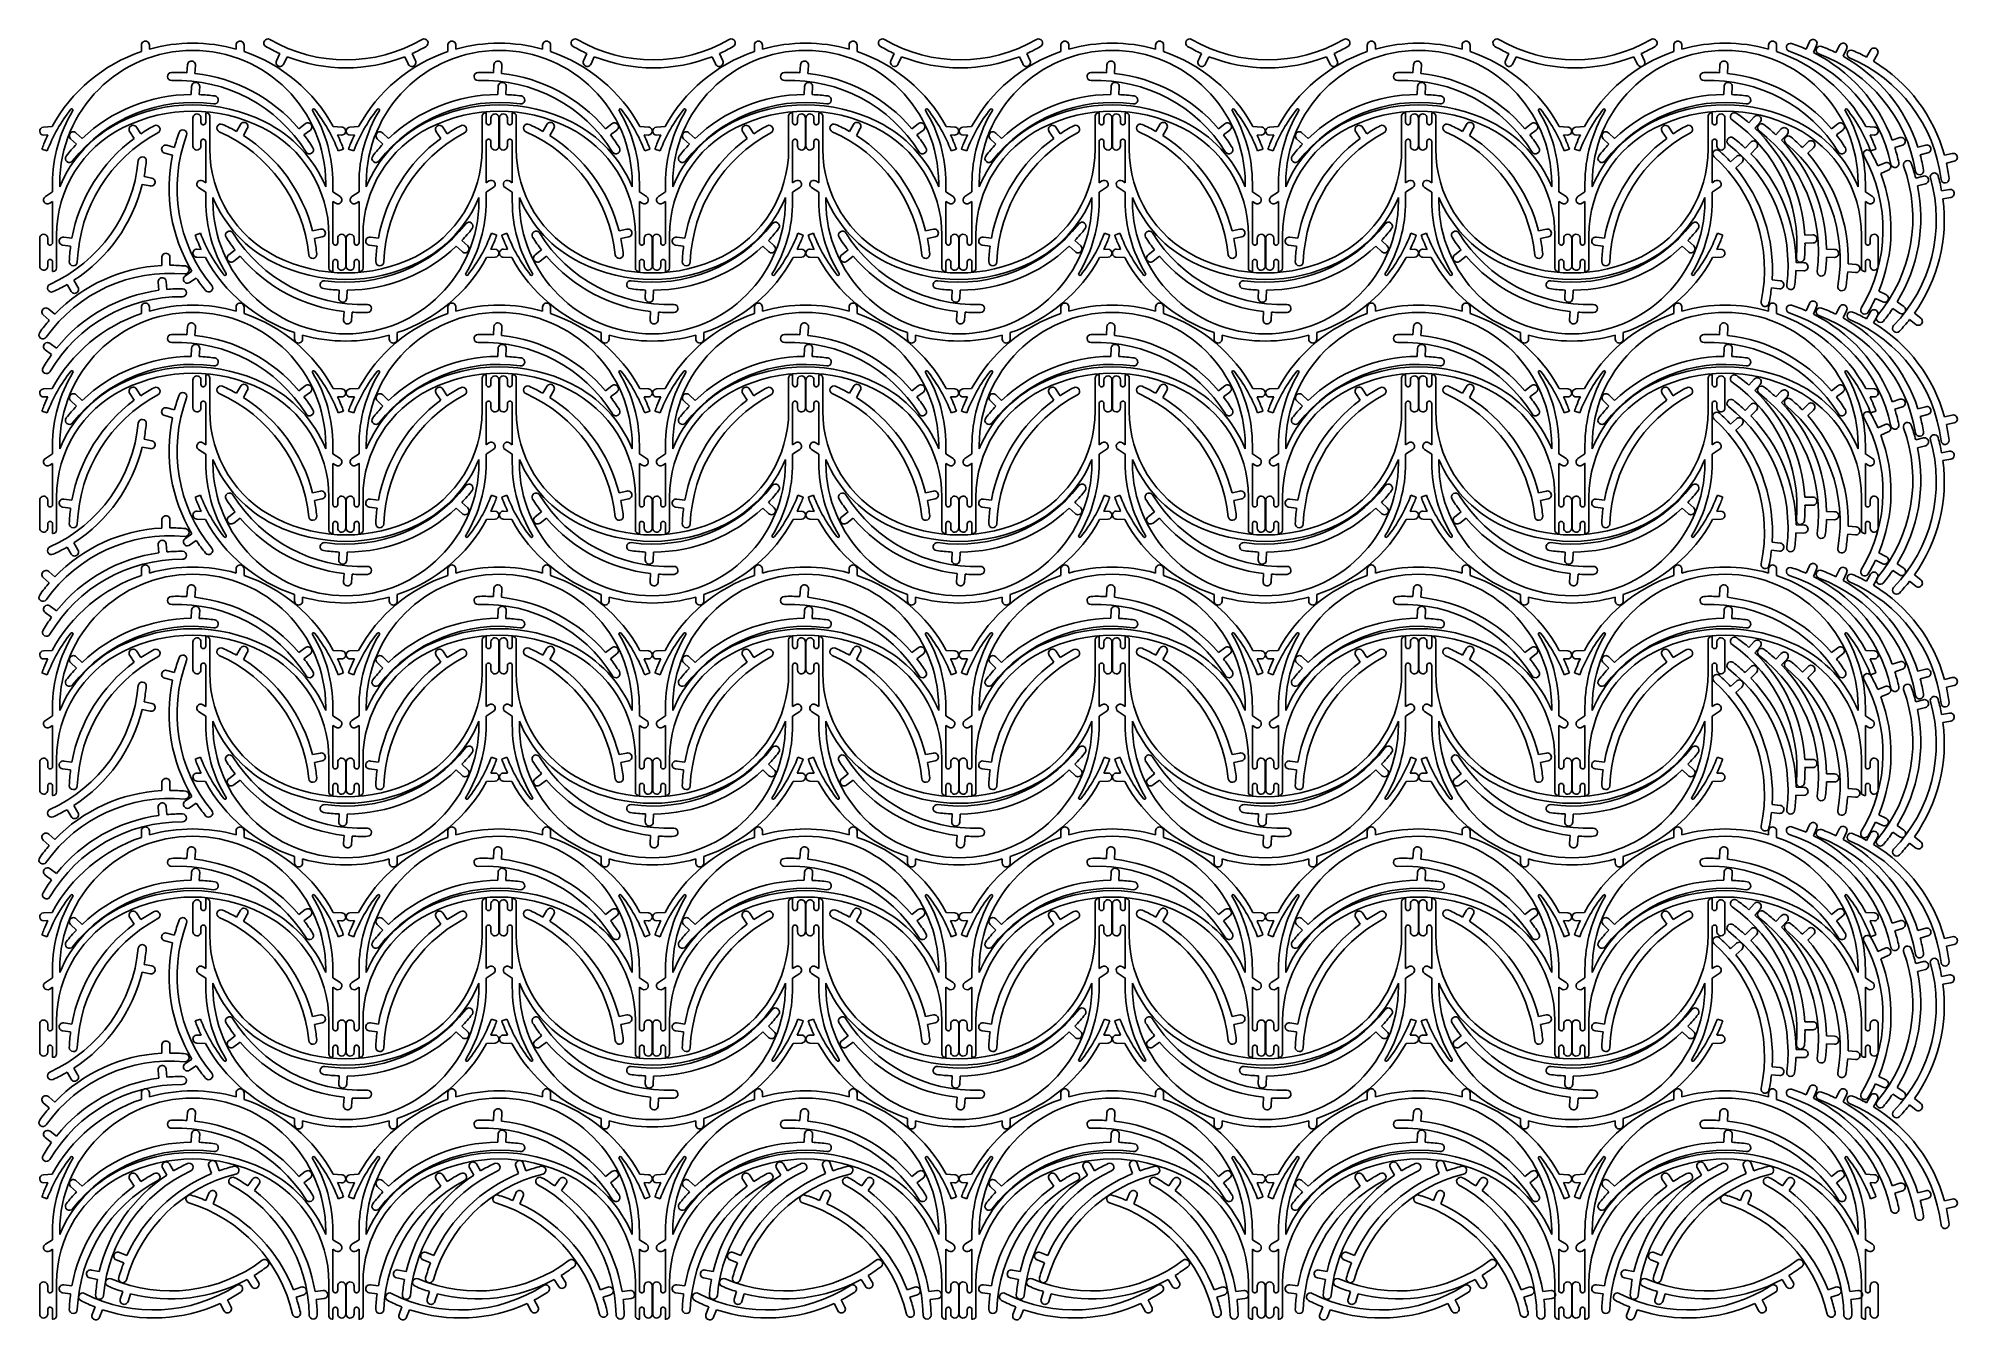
# Model space of a CAD drawing. Extents: x 3 to 3398, y -5 to 2267.
import ezdxf

# ---------------------------------------------------------------- set-up
doc = ezdxf.new("R2010")
doc.units = 0
doc.layers.add('Capa_1', color=7, linetype='CONTINUOUS')

msp = doc.modelspace()

# ---------------------------------------------------------------- linework, layer by layer
at = {"layer": 'Capa_1', "color": 7}
for points in [[(185.037468, 2243.511748), (185.037468, 2254.984296)], [(352.576485, 2247.897682), (352.576485, 2254.984296)], [(366.749713, 2254.984296), (366.749713, 2243.511748)], [(727.266492, 2243.511748), (727.266492, 2254.984296)], [(741.439723, 2254.984296), (741.439723, 2247.897682)], [(894.805508, 2247.897682), (894.805508, 2254.984296)], [(908.978737, 2254.984296), (908.978737, 2243.511748)], [(1269.495544, 2243.511748), (1269.495544, 2254.984296)], [(1437.03456, 2247.897682), (1437.03456, 2254.984296)], [(1451.207789, 2254.984296), (1451.207789, 2243.511748)], [(1811.724567, 2243.511748), (1811.724567, 2254.984296)], [(1979.263584, 2247.897682), (1979.263584, 2254.984296)], [(1993.436812, 2254.984296), (1993.436812, 2243.511748)], [(2353.953591, 2243.511748), (2353.953591, 2254.984296)], [(2368.126822, 2254.984296), (2368.126822, 2247.897682)], [(2521.492608, 2247.897682), (2521.492608, 2254.984296)], [(2535.665836, 2254.984296), (2535.665836, 2243.511748)], [(2896.182643, 2243.511748), (2896.182643, 2254.984296)], [(2910.355874, 2254.984296), (2910.355874, 2247.897682)], [(3063.72166, 2247.897682), (3063.72166, 2254.984296)], [(3077.894888, 2254.984296), (3077.894888, 2243.511748)], [(3130.287239, 2247.832154), (3135.955148, 2260.82273)], [(3143.136018, 2241.839256), (3148.803926, 2254.829834)], [(3182.938197, 2241.754537), (3189.167353, 2254.485518)], [(3195.513341, 2235.206887), (3201.742495, 2247.93787)], [(3237.323111, 2233.617454), (3244.101656, 2246.064606)], [(265.772456, 2206.12214), (266.65551, 2220.267827)], [(279.896051, 2204.885199), (280.779103, 2219.030888)], [(429.765477, 2240.101711), (423.904122, 2227.197262)], [(442.816564, 2234.563193), (436.955208, 2221.658744)], [(651.166575, 2234.562466), (657.02784, 2221.657976)], [(664.217697, 2240.100893), (670.078959, 2227.196403)], [(808.00148, 2206.12214), (808.884534, 2220.267827)], [(822.125075, 2204.885199), (823.008126, 2219.030888)], [(973.364996, 2240.101711), (967.50364, 2227.197262)], [(986.416082, 2234.563193), (980.554726, 2221.658744)], [(1194.766093, 2234.562466), (1200.627358, 2221.657976)], [(1207.817215, 2240.100893), (1213.678477, 2227.196403)], [(1350.230532, 2206.12214), (1351.113586, 2220.267827)], [(1364.354127, 2204.885199), (1365.237178, 2219.030888)], [(1516.964542, 2240.101711), (1511.103187, 2227.197262)], [(1530.015628, 2234.563193), (1524.154273, 2221.658744)], [(1738.36564, 2234.562466), (1744.226905, 2221.657976)], [(1751.416762, 2240.100893), (1757.278024, 2227.196403)], [(1892.459555, 2206.12214), (1893.34261, 2220.267827)], [(1906.58315, 2204.885199), (1907.466202, 2219.030888)], [(2060.56406, 2240.101711), (2054.702705, 2227.197262)], [(2073.615146, 2234.563193), (2067.753791, 2221.658744)], [(2281.965158, 2234.562466), (2287.826423, 2221.657976)], [(2295.01628, 2240.100893), (2300.877542, 2227.196403)], [(2434.688579, 2206.12214), (2435.571633, 2220.267827)], [(2448.812174, 2204.885199), (2449.695226, 2219.030888)], [(2604.163578, 2240.101711), (2598.302223, 2227.197262)], [(2617.214664, 2234.563193), (2611.353309, 2221.658744)], [(2825.564676, 2234.562466), (2831.425941, 2221.657976)], [(2838.615798, 2240.100893), (2844.47706, 2227.196403)], [(2976.917631, 2206.12214), (2977.800685, 2220.267827)], [(2991.041226, 2204.885199), (2991.924278, 2219.030888)], [(3249.600682, 2226.527516), (3256.379225, 2238.97467)], [(273.441771, 2167.751546), (274.042184, 2181.912047)], [(287.617293, 2167.505394), (288.217706, 2181.665895)], [(815.670794, 2167.751546), (816.271207, 2181.912047)], [(829.846317, 2167.505394), (830.44673, 2181.665895)], [(1357.899846, 2167.751546), (1358.500259, 2181.912047)], [(1372.075369, 2167.505394), (1372.675782, 2181.665895)], [(1900.12887, 2167.751546), (1900.729283, 2181.912047)], [(1914.304393, 2167.505394), (1914.904805, 2181.665895)], [(2442.357894, 2167.751546), (2442.958306, 2181.912047)], [(2456.533416, 2167.505394), (2457.133829, 2181.665895)], [(2984.586946, 2167.751546), (2985.187358, 2181.912047)], [(2998.762468, 2167.505394), (2999.362881, 2181.665895)], [(184.119047, 2098.211226), (176.281458, 2110.020226)], [(298.98102, 2118.322176), (298.98102, 2125.408791), (298.98102, 2135.330079)], [(306.067635, 2129.660759), (306.067635, 2125.408791)], [(353.341208, 2102.379669), (360.335952, 2114.706623)], [(365.493172, 2095.076537), (372.487915, 2107.403494)], [(463.858192, 2107.070794), (475.091703, 2115.713045)], [(726.348071, 2098.211226), (718.510482, 2110.020226)], [(787.957393, 2071.10931), (787.957393, 2125.408791)], [(793.626681, 2135.330079), (795.044007, 2135.330079), (795.044007, 2125.408791)], [(841.210044, 2118.322176), (841.210044, 2125.408791), (841.210044, 2135.330079)], [(848.296658, 2129.660759), (848.296658, 2125.408791)], [(895.570231, 2102.379669), (902.564976, 2114.706623)], [(907.722195, 2095.076537), (914.716938, 2107.403494)], [(1006.087216, 2107.070794), (1017.320727, 2115.713045)], [(1096.323441, 2110.074602), (1111.576234, 2110.880718)], [(1268.577123, 2098.211226), (1260.739534, 2110.020226)], [(1330.186416, 2071.10931), (1330.186416, 2125.408791)], [(1335.855705, 2135.330079), (1337.273031, 2135.330079), (1337.273031, 2125.408791)], [(1383.439096, 2118.322176), (1383.439096, 2125.408791), (1383.439096, 2135.330079)], [(1390.52571, 2129.660759), (1390.52571, 2125.408791)], [(1437.799283, 2102.379669), (1444.794028, 2114.706623)], [(1449.951247, 2095.076537), (1456.94599, 2107.403494)], [(1548.316268, 2107.070794), (1559.549779, 2115.713045)], [(1638.552465, 2110.074602), (1653.805258, 2110.880718)], [(1810.806147, 2098.211226), (1802.968557, 2110.020226)], [(1872.415468, 2071.10931), (1872.415468, 2125.408791)], [(1878.084757, 2135.330079), (1879.502083, 2135.330079), (1879.502083, 2125.408791)], [(1925.66812, 2118.322176), (1925.66812, 2125.408791), (1925.66812, 2135.330079)], [(1932.754734, 2129.660759), (1932.754734, 2125.408791)], [(1980.028307, 2102.379669), (1987.023052, 2114.706623)], [(1992.180271, 2095.076537), (1999.175014, 2107.403494)], [(2090.545291, 2107.070794), (2101.778803, 2115.713045)], [(2353.03517, 2098.211226), (2345.197581, 2110.020226)], [(2414.644492, 2071.10931), (2414.644492, 2125.408791)], [(2420.313781, 2135.330079), (2421.731106, 2135.330079), (2421.731106, 2125.408791)], [(2467.897143, 2118.322176), (2467.897143, 2125.408791), (2467.897143, 2135.330079)], [(2474.983758, 2129.660759), (2474.983758, 2125.408791)], [(2522.25733, 2102.379669), (2529.252075, 2114.706623)], [(2534.409294, 2095.076537), (2541.404038, 2107.403494)], [(2632.774315, 2107.070794), (2644.007826, 2115.713045)], [(2895.264222, 2098.211226), (2887.426633, 2110.020226)], [(2956.873516, 2071.10931), (2956.873516, 2125.408791)], [(2962.542804, 2135.330079), (2963.96013, 2135.330079), (2963.96013, 2125.408791)], [(3029.156462, 2117.397555), (3038.374788, 2128.163368)], [(3039.691657, 2107.909899), (3048.909981, 2118.675715)], [(3076.649496, 2096.542408), (3086.328646, 2106.895876)], [(3175.003367, 2107.070794), (3186.236878, 2115.713045)], [(70.236981, 2079.678047), (59.968372, 2089.447178)], [(80.263004, 2089.702258), (69.994393, 2099.471388)], [(172.506124, 2090.078204), (164.668535, 2101.887204)], [(243.54036, 2074.177965), (229.845472, 2077.829039)], [(472.781479, 2096.05349), (484.01499, 2104.695741)], [(539.173556, 2095.9215), (532.096834, 2096.295474)], [(561.919161, 2096.295078), (554.842424, 2095.921131)], [(612.466004, 2079.678047), (602.197395, 2089.447178)], [(622.492028, 2089.702258), (612.223416, 2099.471388)], [(714.735148, 2090.078204), (706.897558, 2101.887204)], [(795.044007, 2084.306457), (795.044007, 2011.501106)], [(1015.010503, 2096.05349), (1026.244014, 2104.695741)], [(1081.402579, 2095.9215), (1074.325858, 2096.295474)], [(1104.148213, 2096.295078), (1097.071476, 2095.921131)], [(1154.695056, 2079.678047), (1144.426447, 2089.447178)], [(1164.72108, 2089.702258), (1154.452468, 2099.471388)], [(1256.9642, 2090.078204), (1249.12661, 2101.887204)], [(1337.273031, 2084.306457), (1337.273031, 2011.501106)], [(1557.239555, 2096.05349), (1568.473066, 2104.695741)], [(1623.631631, 2095.9215), (1616.55491, 2096.295474)], [(1646.377236, 2096.295078), (1639.300499, 2095.921131)], [(1696.92408, 2079.678047), (1686.655471, 2089.447178)], [(1706.950103, 2089.702258), (1696.681492, 2099.471388)], [(1799.193223, 2090.078204), (1791.355634, 2101.887204)], [(1879.502083, 2084.306457), (1879.502083, 2011.501106)], [(2099.468578, 2096.05349), (2110.702089, 2104.695741)], [(2165.860655, 2095.9215), (2158.783934, 2096.295474)], [(2188.60626, 2096.295078), (2181.529523, 2095.921131)], [(2239.153104, 2079.678047), (2228.884495, 2089.447178)], [(2249.179127, 2089.702258), (2238.910515, 2099.471388)], [(2341.422247, 2090.078204), (2333.584658, 2101.887204)], [(2421.731106, 2084.306457), (2421.731106, 2011.501106)], [(2641.697602, 2096.05349), (2652.931113, 2104.695741)], [(2708.089679, 2095.9215), (2701.012957, 2096.295474)], [(2730.835312, 2096.295078), (2723.758575, 2095.921131)], [(2781.382155, 2079.678047), (2771.113547, 2089.447178)], [(2791.408179, 2089.702258), (2781.139567, 2099.471388)], [(2883.651299, 2090.078204), (2875.81371, 2101.887204)], [(2963.96013, 2084.306457), (2963.96013, 2011.501106)], [(3022.479106, 2072.85707), (3032.158256, 2083.210539)], [(3032.590428, 2062.918905), (3042.269577, 2073.272377)], [(3086.760818, 2086.604243), (3096.439967, 2096.957714)], [(3123.541371, 2073.955471), (3133.66292, 2083.876887)], [(3133.209572, 2063.585715), (3143.331121, 2073.507134)], [(3183.926654, 2096.05349), (3195.160165, 2104.695741)], [(3250.318731, 2095.9215), (3243.242009, 2096.295474)], [(3282.549387, 2087.005024), (3296.061259, 2091.283997)], [(3287.166394, 2073.600201), (3300.678266, 2077.879174)], [(3328.040245, 2074.438896), (3341.725903, 2078.124417)], [(240.231898, 2060.391736), (226.53701, 2064.04281)], [(560.771475, 2067.718674), (551.437499, 2071.081443)], [(1103.000527, 2067.718674), (1093.666551, 2071.081443)], [(1645.229551, 2067.718674), (1635.895575, 2071.081443)], [(2169.265575, 2071.081811), (2159.931597, 2067.719043)], [(2187.458574, 2067.718674), (2178.124598, 2071.081443)], [(2711.494598, 2071.081811), (2702.16062, 2067.719043)], [(2729.687626, 2067.718674), (2720.35365, 2071.081443)], [(2996.462324, 2048.513435), (3006.92396, 2058.07557)], [(3005.762737, 2037.812581), (3016.224372, 2047.374718)], [(3253.72365, 2071.081811), (3244.389672, 2067.719043)], [(3257.026708, 2041.267746), (3270.031506, 2046.902947)], [(3332.068148, 2060.845441), (3345.753805, 2064.530961)], [(3374.988849, 2060.131798), (3388.822241, 2063.216851)], [(3378.419979, 2046.375586), (3392.253371, 2049.460639)], [(186.666741, 2008.50896), (200.57615, 2005.787081)], [(189.736599, 2022.350273), (203.646006, 2019.628391)], [(294.035074, 2014.715594), (294.035272, 2014.715991)], [(294.035272, 2014.715991), (298.98102, 2011.501106)], [(511.168957, 2010.436523), (511.168957, 2004.356123)], [(523.924863, 2010.435758), (523.924863, 1995.238429), (523.926365, 1995.263941), (536.59536, 1987.028643)], [(836.264098, 2014.715594), (836.264296, 2014.715991)], [(836.264296, 2014.715991), (841.210044, 2011.501106)], [(1053.397981, 2010.436523), (1053.397981, 2004.356123)], [(1066.153886, 2010.435758), (1066.153886, 1995.238429), (1066.155389, 1995.263941), (1078.824384, 1987.028643)], [(1378.49315, 2014.715594), (1378.493348, 2014.715991)], [(1378.493348, 2014.715991), (1383.439096, 2011.501106)], [(1595.627033, 2010.436523), (1595.627033, 2004.356123)], [(1608.382938, 2010.435758), (1608.382938, 1995.238429), (1608.384441, 1995.263941), (1621.053436, 1987.028643)], [(1920.722173, 2014.715594), (1920.722372, 2014.715991)], [(1920.722372, 2014.715991), (1925.66812, 2011.501106)], [(2137.856056, 2010.436523), (2137.856056, 2004.356123)], [(2150.611962, 2010.435758), (2150.611962, 1995.238429), (2150.613464, 1995.263941), (2163.28246, 1987.028643)], [(2462.951197, 2014.715594), (2462.951395, 2014.715991)], [(2462.951395, 2014.715991), (2467.897143, 2011.501106)], [(2680.08508, 2010.436523), (2680.08508, 2004.356123)], [(2692.840986, 2010.435758), (2692.840986, 1995.238429), (2692.842488, 1995.263941), (2705.511483, 1987.028643)], [(3222.314132, 2010.436523), (3222.314132, 2004.356123)], [(3235.070038, 2010.435758), (3235.070038, 1995.238429), (3235.07154, 1995.263941), (3247.740535, 1987.028643)], [(3262.336564, 2028.121972), (3275.341362, 2033.757175)], [(3324.229565, 2019.719865), (3337.955792, 2023.251289)], [(3327.417595, 2005.905293), (3341.143822, 2009.436719)], [(15.191586, 1987.028274), (27.860592, 1995.263572), (27.862092, 1995.23806)], [(27.861876, 1905.554577), (27.861876, 1978.359928)], [(298.98102, 1979.425276), (298.98102, 1994.622605), (298.979518, 1994.597093), (286.310523, 2002.832391)], [(311.736926, 1979.42451), (311.736926, 1985.50491)], [(528.870611, 1975.145043), (523.924863, 1978.359928)], [(528.870809, 1975.14544), (528.870611, 1975.145043)], [(557.420609, 1987.028274), (570.089616, 1995.263572), (570.091115, 1995.23806)], [(570.0909, 1905.554577), (570.0909, 1978.359928)], [(807.714298, 2002.832759), (795.045291, 1994.597461), (795.043792, 1994.622973)], [(841.210044, 1979.425276), (841.210044, 1994.622605), (841.208542, 1994.597093), (828.539546, 2002.832391)], [(853.96595, 1979.42451), (853.96595, 1985.50491)], [(1071.099634, 1975.145043), (1066.153886, 1978.359928)], [(1071.099833, 1975.14544), (1071.099634, 1975.145043)], [(1099.649661, 1987.028274), (1112.318668, 1995.263572), (1112.320167, 1995.23806)], [(1112.319952, 1905.554577), (1112.319952, 1978.359928)], [(1349.943321, 2002.832759), (1337.274315, 1994.597461), (1337.272815, 1994.622973)], [(1383.439096, 1979.425276), (1383.439096, 1994.622605), (1383.437594, 1994.597093), (1370.768598, 2002.832391)], [(1396.195002, 1979.42451), (1396.195002, 1985.50491)], [(1613.328686, 1975.145043), (1608.382938, 1978.359928)], [(1613.328885, 1975.14544), (1613.328686, 1975.145043)], [(1641.878685, 1987.028274), (1654.547691, 1995.263572), (1654.549191, 1995.23806)], [(1654.548976, 1905.554577), (1654.548976, 1978.359928)], [(1892.172373, 2002.832759), (1879.503367, 1994.597461), (1879.501867, 1994.622973)], [(1925.66812, 1979.425276), (1925.66812, 1994.622605), (1925.666617, 1994.597093), (1912.997622, 2002.832391)], [(1938.424025, 1979.42451), (1938.424025, 1985.50491)], [(2155.55771, 1975.145043), (2150.611962, 1978.359928)], [(2155.557908, 1975.14544), (2155.55771, 1975.145043)], [(2184.107708, 1987.028274), (2196.776715, 1995.263572), (2196.778215, 1995.23806)], [(2196.777999, 1905.554577), (2196.777999, 1978.359928)], [(2434.401397, 2002.832759), (2421.73239, 1994.597461), (2421.730891, 1994.622973)], [(2467.897143, 1979.425276), (2467.897143, 1994.622605), (2467.895641, 1994.597093), (2455.226646, 2002.832391)], [(2480.653049, 1979.42451), (2480.653049, 1985.50491)], [(2697.786734, 1975.145043), (2692.840986, 1978.359928)], [(2697.786932, 1975.14544), (2697.786734, 1975.145043)], [(2726.33676, 1987.028274), (2739.005767, 1995.263572), (2739.007267, 1995.23806)], [(2739.007051, 1905.554577), (2739.007051, 1978.359928)], [(2976.630421, 2002.832759), (2963.961414, 1994.597461), (2963.959914, 1994.622973)], [(3240.015786, 1975.145043), (3235.070038, 1978.359928)], [(3240.015984, 1975.14544), (3240.015786, 1975.145043)], [(3370.018821, 1997.065773), (3383.957951, 1999.631101)], [(3372.23543, 1983.062466), (3386.174561, 1985.627797)], [(34.94849, 1918.751723), (34.94849, 1864.452243)], [(62.097439, 1913.387374), (48.047808, 1915.255028)], [(487.958236, 1926.517837), (501.843362, 1929.360995)], [(491.148765, 1912.703839), (505.033891, 1915.546996)], [(577.177514, 1918.751723), (577.177514, 1864.452243)], [(604.326463, 1913.387374), (590.276831, 1915.255028)], [(752.259834, 1909.478494), (762.528442, 1899.709363)], [(804.363432, 1922.142359), (813.697408, 1918.779591)], [(1030.187259, 1926.517837), (1044.072386, 1929.360995)], [(1033.377788, 1912.703839), (1047.262915, 1915.546996)], [(1119.406566, 1918.751723), (1119.406566, 1864.452243)], [(1146.555515, 1913.387374), (1132.505883, 1915.255028)], [(1294.488857, 1909.478494), (1304.757466, 1899.709363)], [(1346.592455, 1922.142359), (1355.926431, 1918.779591)], [(1364.785483, 1918.779222), (1374.119461, 1922.141991)], [(1572.416311, 1926.517837), (1586.301438, 1929.360995)], [(1575.60684, 1912.703839), (1589.491967, 1915.546996)], [(1661.63559, 1918.751723), (1661.63559, 1864.452243)], [(1688.784539, 1913.387374), (1674.734907, 1915.255028)], [(1836.717909, 1909.478494), (1846.986518, 1899.709363)], [(1888.821507, 1922.142359), (1898.155483, 1918.779591)], [(1907.014507, 1918.779222), (1916.348485, 1922.141991)], [(2114.645335, 1926.517837), (2128.530461, 1929.360995)], [(2117.835864, 1912.703839), (2131.72099, 1915.546996)], [(2203.864613, 1918.751723), (2203.864613, 1864.452243)], [(2231.013562, 1913.387374), (2216.963931, 1915.255028)], [(2378.946933, 1909.478494), (2389.215542, 1899.709363)], [(2431.050531, 1922.142359), (2440.384507, 1918.779591)], [(2449.243531, 1918.779222), (2458.577509, 1922.141991)], [(2656.874358, 1926.517837), (2670.759485, 1929.360995)], [(2660.064887, 1912.703839), (2673.950014, 1915.546996)], [(2746.093665, 1918.751723), (2746.093665, 1864.452243)], [(2773.242614, 1913.387374), (2759.192983, 1915.255028)], [(2921.175956, 1909.478494), (2931.444565, 1899.709363)], [(2973.279555, 1922.142359), (2982.613531, 1918.779591)], [(3127.744177, 1919.080661), (3141.916695, 1919.222175)], [(3128.240252, 1904.911683), (3142.412769, 1905.053196)], [(59.8783, 1899.384468), (45.828669, 1901.252124)], [(221.39424, 1865.17425), (221.376409, 1879.347463)], [(235.567008, 1865.54666), (235.549177, 1879.719873)], [(283.732328, 1893.939534), (290.809049, 1893.565559)], [(350.78136, 1892.54645), (339.547849, 1883.904198)], [(359.704647, 1881.529146), (348.471136, 1872.886895)], [(523.924863, 1871.538857), (523.924863, 1864.452243), (523.924863, 1854.530955)], [(602.107323, 1899.384468), (588.057693, 1901.252124)], [(742.23381, 1899.454283), (752.502422, 1889.685153)], [(811.040518, 1879.786432), (795.787724, 1878.980315)], [(803.215746, 1893.565956), (810.292483, 1893.939902)], [(825.961351, 1893.939534), (833.038072, 1893.565559)], [(893.010384, 1892.54645), (881.776873, 1883.904198)], [(901.933671, 1881.529146), (890.70016, 1872.886895)], [(1066.153886, 1871.538857), (1066.153886, 1864.452243), (1066.153886, 1854.530955), (1064.736564, 1854.530955)], [(1144.336375, 1899.384468), (1130.286745, 1901.252124)], [(1284.462834, 1899.454283), (1294.731445, 1889.685153)], [(1345.44477, 1893.565956), (1352.521507, 1893.939902)], [(1368.190403, 1893.939534), (1375.267124, 1893.565559)], [(1435.239436, 1892.54645), (1424.005925, 1883.904198)], [(1444.162723, 1881.529146), (1432.929212, 1872.886895)], [(1608.382938, 1871.538857), (1608.382938, 1864.452243), (1608.382938, 1854.530955), (1606.965616, 1854.530955)], [(1686.565399, 1899.384468), (1672.515769, 1901.252124)], [(1826.691886, 1899.454283), (1836.960497, 1889.685153)], [(1887.673822, 1893.565956), (1894.750559, 1893.939902)], [(1910.419427, 1893.939534), (1917.496148, 1893.565559)], [(1977.468459, 1892.54645), (1966.234948, 1883.904198)], [(1986.391746, 1881.529146), (1975.158235, 1872.886895)], [(2150.611962, 1871.538857), (2150.611962, 1864.452243), (2150.611962, 1854.530955), (2149.194639, 1854.530955)], [(2228.794423, 1899.384468), (2214.744792, 1901.252124)], [(2368.920909, 1899.454283), (2379.189521, 1889.685153)], [(2437.727617, 1879.786432), (2422.474824, 1878.980315)], [(2429.902845, 1893.565956), (2436.979582, 1893.939902)], [(2452.64845, 1893.939534), (2459.725172, 1893.565559)], [(2519.697483, 1892.54645), (2508.463972, 1883.904198)], [(2528.62077, 1881.529146), (2517.387259, 1872.886895)], [(2692.840986, 1871.538857), (2692.840986, 1864.452243), (2692.840986, 1854.530955), (2691.423663, 1854.530955)], [(2771.023475, 1899.384468), (2756.973844, 1901.252124)], [(2911.149933, 1899.454283), (2921.418545, 1889.685153)], [(2979.956641, 1879.786432), (2964.703847, 1878.980315)], [(2972.131869, 1893.565956), (2979.208606, 1893.939902)], [(3112.322525, 1870.428594), (3126.487727, 1869.951776)], [(3166.370476, 1879.936801), (3180.535678, 1879.459983)], [(3166.492916, 1894.113932), (3180.658117, 1893.637114)], [(3204.469473, 1867.800747), (3218.600394, 1866.706505)], [(3235.070038, 1871.538857), (3235.070038, 1864.452243), (3235.070038, 1854.530955), (3233.652715, 1854.530955)], [(29.279202, 1854.530955), (27.861876, 1854.530955), (27.861876, 1864.452243)], [(65.677274, 1838.887983), (72.779322, 1826.622536)], [(216.227473, 1821.328864), (214.974433, 1835.44659)], [(230.313852, 1822.935096), (229.060811, 1837.052821)], [(274.619568, 1854.89912), (262.859471, 1846.988342)], [(282.236137, 1842.941117), (270.47604, 1835.030342)], [(516.838249, 1860.200274), (516.838249, 1864.452243)], [(571.508226, 1854.530955), (570.0909, 1854.530955), (570.0909, 1864.452243)], [(1059.067272, 1860.200274), (1059.067272, 1864.452243)], [(1113.737278, 1854.530955), (1112.319952, 1854.530955), (1112.319952, 1864.452243)], [(1601.296324, 1860.200274), (1601.296324, 1864.452243)], [(1655.966301, 1854.530955), (1654.548976, 1854.530955), (1654.548976, 1864.452243)], [(2143.525348, 1860.200274), (2143.525348, 1864.452243)], [(2198.195325, 1854.530955), (2196.777999, 1854.530955), (2196.777999, 1864.452243)], [(2685.754371, 1860.200274), (2685.754371, 1864.452243)], [(2740.424377, 1854.530955), (2739.007051, 1854.530955), (2739.007051, 1864.452243)], [(3070.146431, 1839.659945), (3084.230555, 1838.073208)], [(3112.200086, 1856.251463), (3126.365287, 1855.774645)], [(3203.728752, 1853.64245), (3217.859673, 1852.548209)], [(3227.983423, 1860.200274), (3227.983423, 1864.452243)], [(53.589502, 1831.479083), (60.69155, 1819.213636)], [(534.879521, 1821.651147), (534.279108, 1807.490646)], [(549.055044, 1821.404995), (548.454631, 1807.244494)], [(1077.108545, 1821.651147), (1076.508132, 1807.490646)], [(1091.284067, 1821.404995), (1090.683654, 1807.244494)], [(1619.337597, 1821.651147), (1618.737184, 1807.490646)], [(1633.513119, 1821.404995), (1632.912706, 1807.244494)], [(2161.56662, 1821.651147), (2160.966207, 1807.490646)], [(2175.742143, 1821.404995), (2175.14173, 1807.244494)], [(2703.795644, 1821.651147), (2703.195231, 1807.490646)], [(2717.971166, 1821.404995), (2717.370754, 1807.244494)], [(3068.912044, 1825.536124), (3082.996168, 1823.949387)], [(3252.934953, 1806.851235), (3265.735163, 1800.765604)], [(3258.700355, 1819.803693), (3271.500565, 1813.718062)], [(3291.237995, 1800.720586), (3302.928611, 1792.707485)], [(22.224568, 1768.320908), (11.539609, 1777.632831)], [(31.803799, 1778.772908), (21.118837, 1788.084829)], [(185.037468, 1780.102655), (185.037468, 1791.575204)], [(352.576485, 1784.488589), (352.576485, 1791.575204)], [(366.749713, 1791.575204), (366.749713, 1780.102655)], [(543.666788, 1783.714741), (542.783736, 1769.569052)], [(557.790383, 1782.4778), (556.907329, 1768.332113)], [(727.266492, 1780.102655), (727.266492, 1791.575204)], [(741.439723, 1791.575204), (741.439723, 1784.488589)], [(894.805508, 1784.488589), (894.805508, 1791.575204)], [(908.978737, 1791.575204), (908.978737, 1780.102655)], [(1085.895812, 1783.714741), (1085.01276, 1769.569052)], [(1100.019407, 1782.4778), (1099.136353, 1768.332113)], [(1269.495544, 1780.102655), (1269.495544, 1791.575204)], [(1437.03456, 1784.488589), (1437.03456, 1791.575204)], [(1451.207789, 1791.575204), (1451.207789, 1780.102655)], [(1628.124864, 1783.714741), (1627.241812, 1769.569052)], [(1642.248459, 1782.4778), (1641.365405, 1768.332113)], [(1811.724567, 1780.102655), (1811.724567, 1791.575204)], [(1979.263584, 1784.488589), (1979.263584, 1791.575204)], [(1993.436812, 1791.575204), (1993.436812, 1780.102655)], [(2170.353887, 1783.714741), (2169.470836, 1769.569052)], [(2184.477482, 1782.4778), (2183.594428, 1768.332113)], [(2353.953591, 1780.102655), (2353.953591, 1791.575204)], [(2368.126822, 1791.575204), (2368.126822, 1784.488589)], [(2521.492608, 1784.488589), (2521.492608, 1791.575204)], [(2535.665836, 1791.575204), (2535.665836, 1780.102655)], [(2712.582911, 1783.714741), (2711.699859, 1769.569052)], [(2726.706506, 1782.4778), (2725.823452, 1768.332113)], [(2896.182643, 1780.102655), (2896.182643, 1791.575204)], [(2910.355874, 1791.575204), (2910.355874, 1784.488589)], [(3063.72166, 1784.488589), (3063.72166, 1791.575204)], [(3077.894888, 1791.575204), (3077.894888, 1780.102655)], [(3130.287239, 1784.986135), (3135.955148, 1797.976711)], [(3143.136018, 1778.993237), (3148.803926, 1791.983815)], [(3182.938197, 1778.908518), (3189.167353, 1791.639499)], [(3195.513341, 1772.360868), (3201.742495, 1785.091851)], [(3237.323111, 1770.771435), (3244.101656, 1783.218587)], [(3249.600682, 1763.681497), (3256.379225, 1776.128651)], [(3283.517364, 1788.829502), (3295.20798, 1780.8164)], [(3313.299696, 1769.577787), (3324.402868, 1760.768709)], [(3321.831, 1780.901341), (3332.934173, 1772.092263)], [(265.772456, 1742.713047), (266.65551, 1756.858734)], [(279.896051, 1741.476106), (280.779103, 1755.621795)], [(456.15617, 1734.876737), (456.15617, 1746.349285)], [(623.695184, 1734.876737), (623.695184, 1741.963351)], [(637.868415, 1746.349285), (637.868415, 1734.876737)], [(808.00148, 1742.713047), (808.884534, 1756.858734)], [(822.125075, 1741.476106), (823.008126, 1755.621795)], [(998.385194, 1734.876737), (998.385194, 1746.349285)], [(1180.097439, 1746.349285), (1180.097439, 1734.876737)], [(1350.230532, 1742.713047), (1351.113586, 1756.858734)], [(1364.354127, 1741.476106), (1365.237178, 1755.621795)], [(1540.614246, 1734.876737), (1540.614246, 1746.349285)], [(1722.326491, 1746.349285), (1722.326491, 1734.876737)], [(1892.459555, 1742.713047), (1893.34261, 1756.858734)], [(1906.58315, 1741.476106), (1907.466202, 1755.621795)], [(2082.843269, 1734.876737), (2082.843269, 1746.349285)], [(2250.382283, 1734.876737), (2250.382283, 1741.963351)], [(2264.555514, 1746.349285), (2264.555514, 1734.876737)], [(2434.688579, 1742.713047), (2435.571633, 1756.858734)], [(2448.812174, 1741.476106), (2449.695226, 1755.621795)], [(2625.072293, 1734.876737), (2625.072293, 1746.349285)], [(2792.611307, 1734.876737), (2792.611307, 1741.963351)], [(2806.784538, 1746.349285), (2806.784538, 1734.876737)], [(2976.917631, 1742.713047), (2977.800685, 1756.858734)], [(2991.041226, 1741.476106), (2991.924278, 1755.621795)], [(26.257029, 1707.485295), (14.801142, 1715.830528)], [(34.888856, 1718.732407), (23.432966, 1727.077638)], [(273.441771, 1704.342453), (274.042184, 1718.502954)], [(287.617293, 1704.096301), (288.217706, 1718.256802)], [(815.670794, 1704.342453), (816.271207, 1718.502954)], [(829.846317, 1704.096301), (830.44673, 1718.256802)], [(1357.899846, 1704.342453), (1358.500259, 1718.502954)], [(1372.075369, 1704.096301), (1372.675782, 1718.256802)], [(1900.12887, 1704.342453), (1900.729283, 1718.502954)], [(1914.304393, 1704.096301), (1914.904805, 1718.256802)], [(2442.357894, 1704.342453), (2442.958306, 1718.502954)], [(2456.533416, 1704.096301), (2457.133829, 1718.256802)], [(2984.586946, 1704.342453), (2985.187358, 1718.502954)], [(2998.762468, 1704.096301), (2999.362881, 1718.256802)], [(298.98102, 1654.913084), (298.98102, 1661.999698), (298.98102, 1671.920986)], [(306.067635, 1666.251666), (306.067635, 1661.999698)], [(793.626681, 1671.920986), (795.044007, 1671.920986), (795.044007, 1661.999698)], [(841.210044, 1654.913084), (841.210044, 1661.999698), (841.210044, 1671.920986)], [(848.296658, 1666.251666), (848.296658, 1661.999698)], [(1335.855705, 1671.920986), (1337.273031, 1671.920986), (1337.273031, 1661.999698)], [(1383.439096, 1654.913084), (1383.439096, 1661.999698), (1383.439096, 1671.920986)], [(1390.52571, 1666.251666), (1390.52571, 1661.999698)], [(1878.084757, 1671.920986), (1879.502083, 1671.920986), (1879.502083, 1661.999698)], [(1925.66812, 1654.913084), (1925.66812, 1661.999698), (1925.66812, 1671.920986)], [(1932.754734, 1666.251666), (1932.754734, 1661.999698)], [(2420.313781, 1671.920986), (2421.731106, 1671.920986), (2421.731106, 1661.999698)], [(2467.897143, 1654.913084), (2467.897143, 1661.999698), (2467.897143, 1671.920986)], [(2474.983758, 1666.251666), (2474.983758, 1661.999698)], [(2962.542804, 1671.920986), (2963.96013, 1671.920986), (2963.96013, 1661.999698)], [(3029.156462, 1653.359738), (3038.374788, 1664.125551)], [(80.263004, 1626.293165), (69.994393, 1636.062295)], [(172.506124, 1626.669111), (164.668535, 1638.478111)], [(184.119047, 1634.802133), (176.281458, 1646.611133)], [(353.341208, 1638.970576), (360.335952, 1651.29753)], [(365.493172, 1631.667444), (372.487915, 1643.994401)], [(463.858192, 1643.661701), (475.091703, 1652.303952)], [(472.781479, 1632.644397), (484.01499, 1641.286648)], [(539.173556, 1632.512407), (532.096834, 1632.886381)], [(561.919161, 1632.885985), (554.842424, 1632.512038)], [(622.492028, 1626.293165), (612.223416, 1636.062295)], [(714.735148, 1626.669111), (706.897558, 1638.478111)], [(726.348071, 1634.802133), (718.510482, 1646.611133)], [(787.957393, 1607.700217), (787.957393, 1661.999698)], [(895.570231, 1638.970576), (902.564976, 1651.29753)], [(907.722195, 1631.667444), (914.716938, 1643.994401)], [(1006.087216, 1643.661701), (1017.320727, 1652.303952)], [(1015.010503, 1632.644397), (1026.244014, 1641.286648)], [(1081.402579, 1632.512407), (1074.325858, 1632.886381)], [(1096.323441, 1646.665509), (1111.576234, 1647.471626)], [(1104.148213, 1632.885985), (1097.071476, 1632.512038)], [(1164.72108, 1626.293165), (1154.452468, 1636.062295)], [(1256.9642, 1626.669111), (1249.12661, 1638.478111)], [(1268.577123, 1634.802133), (1260.739534, 1646.611133)], [(1330.186416, 1607.700217), (1330.186416, 1661.999698)], [(1437.799283, 1638.970576), (1444.794028, 1651.29753)], [(1449.951247, 1631.667444), (1456.94599, 1643.994401)], [(1548.316268, 1643.661701), (1559.549779, 1652.303952)], [(1557.239555, 1632.644397), (1568.473066, 1641.286648)], [(1623.631631, 1632.512407), (1616.55491, 1632.886381)], [(1638.552465, 1646.665509), (1653.805258, 1647.471626)], [(1646.377236, 1632.885985), (1639.300499, 1632.512038)], [(1706.950103, 1626.293165), (1696.681492, 1636.062295)], [(1799.193223, 1626.669111), (1791.355634, 1638.478111)], [(1810.806147, 1634.802133), (1802.968557, 1646.611133)], [(1872.415468, 1607.700217), (1872.415468, 1661.999698)], [(1980.028307, 1638.970576), (1987.023052, 1651.29753)], [(1992.180271, 1631.667444), (1999.175014, 1643.994401)], [(2090.545291, 1643.661701), (2101.778803, 1652.303952)], [(2099.468578, 1632.644397), (2110.702089, 1641.286648)], [(2165.860655, 1632.512407), (2158.783934, 1632.886381)], [(2188.60626, 1632.885985), (2181.529523, 1632.512038)], [(2249.179127, 1626.293165), (2238.910515, 1636.062295)], [(2341.422247, 1626.669111), (2333.584658, 1638.478111)], [(2353.03517, 1634.802133), (2345.197581, 1646.611133)], [(2414.644492, 1607.700217), (2414.644492, 1661.999698)], [(2522.25733, 1638.970576), (2529.252075, 1651.29753)], [(2534.409294, 1631.667444), (2541.404038, 1643.994401)], [(2632.774315, 1643.661701), (2644.007826, 1652.303952)], [(2641.697602, 1632.644397), (2652.931113, 1641.286648)], [(2708.089679, 1632.512407), (2701.012957, 1632.886381)], [(2730.835312, 1632.885985), (2723.758575, 1632.512038)], [(2791.408179, 1626.293165), (2781.139567, 1636.062295)], [(2883.651299, 1626.669111), (2875.81371, 1638.478111)], [(2895.264222, 1634.802133), (2887.426633, 1646.611133)], [(2956.873516, 1607.700217), (2956.873516, 1661.999698)], [(3039.691657, 1643.872082), (3048.909981, 1654.637897)], [(3076.649496, 1632.504591), (3086.328646, 1642.858059)], [(3086.760818, 1622.566426), (3096.439967, 1632.919897)], [(3175.003367, 1643.661701), (3186.236878, 1652.303952)], [(3183.926654, 1632.644397), (3195.160165, 1641.286648)], [(3250.318731, 1632.512407), (3243.242009, 1632.886381)], [(70.236981, 1616.268954), (59.968372, 1626.038085)], [(240.231898, 1595.826249), (226.53701, 1599.477323)], [(243.54036, 1609.612478), (229.845472, 1613.263552)], [(560.771475, 1604.309581), (551.437499, 1607.67235)], [(612.466004, 1616.268954), (602.197395, 1626.038085)], [(795.044007, 1620.897364), (795.044007, 1548.092013)], [(1103.000527, 1604.309581), (1093.666551, 1607.67235)], [(1154.695056, 1616.268954), (1144.426447, 1626.038085)], [(1337.273031, 1620.897364), (1337.273031, 1548.092013)], [(1645.229551, 1604.309581), (1635.895575, 1607.67235)], [(1696.92408, 1616.268954), (1686.655471, 1626.038085)], [(1879.502083, 1620.897364), (1879.502083, 1548.092013)], [(2169.265575, 1607.672718), (2159.931597, 1604.30995)], [(2187.458574, 1604.309581), (2178.124598, 1607.67235)], [(2239.153104, 1616.268954), (2228.884495, 1626.038085)], [(2421.731106, 1620.897364), (2421.731106, 1548.092013)], [(2711.494598, 1607.672718), (2702.16062, 1604.30995)], [(2729.687626, 1604.309581), (2720.35365, 1607.67235)], [(2781.382155, 1616.268954), (2771.113547, 1626.038085)], [(2963.96013, 1620.897364), (2963.96013, 1548.092013)], [(3022.479106, 1608.819253), (3032.158256, 1619.172722)], [(3032.590428, 1598.881088), (3042.269577, 1609.234559)], [(3123.541371, 1609.917654), (3133.66292, 1619.839069)], [(3133.209572, 1599.547898), (3143.331121, 1609.469316)], [(3253.72365, 1607.672718), (3244.389672, 1604.30995)], [(3282.549387, 1624.159005), (3296.061259, 1628.437978)], [(3287.166394, 1610.754182), (3300.678266, 1615.033155)], [(3328.040245, 1611.592877), (3341.725903, 1615.278398)], [(3332.068148, 1597.999422), (3345.753805, 1601.684943)], [(3374.988849, 1597.28578), (3388.822241, 1600.370833)], [(2996.462324, 1584.475618), (3006.92396, 1594.037753)], [(3005.762737, 1573.774764), (3016.224372, 1583.336901)], [(3257.026708, 1578.069069), (3270.031506, 1583.70427)], [(3262.336564, 1564.923295), (3275.341362, 1570.558498)], [(3378.419979, 1583.529567), (3392.253371, 1586.61462)], [(15.191586, 1523.619181), (27.860592, 1531.854479), (27.862092, 1531.828967)], [(186.666741, 1543.943474), (200.57615, 1541.221594)], [(189.736599, 1557.784786), (203.646006, 1555.062904)], [(298.98102, 1516.016183), (298.98102, 1531.213512), (298.979518, 1531.188), (286.310523, 1539.423298)], [(294.035074, 1551.306501), (294.035272, 1551.306898)], [(294.035272, 1551.306898), (298.98102, 1548.092013)], [(511.168957, 1547.02743), (511.168957, 1540.94703)], [(523.924863, 1547.026665), (523.924863, 1531.829336), (523.926365, 1531.854848), (536.59536, 1523.61955)], [(557.420609, 1523.619181), (570.089616, 1531.854479), (570.091115, 1531.828967)], [(807.714298, 1539.423666), (795.045291, 1531.188369), (795.043792, 1531.21388)], [(841.210044, 1516.016183), (841.210044, 1531.213512), (841.208542, 1531.188), (828.539546, 1539.423298)], [(836.264098, 1551.306501), (836.264296, 1551.306898)], [(836.264296, 1551.306898), (841.210044, 1548.092013)], [(1053.397981, 1547.02743), (1053.397981, 1540.94703)], [(1066.153886, 1547.026665), (1066.153886, 1531.829336), (1066.155389, 1531.854848), (1078.824384, 1523.61955)], [(1099.649661, 1523.619181), (1112.318668, 1531.854479), (1112.320167, 1531.828967)], [(1349.943321, 1539.423666), (1337.274315, 1531.188369), (1337.272815, 1531.21388)], [(1383.439096, 1516.016183), (1383.439096, 1531.213512), (1383.437594, 1531.188), (1370.768598, 1539.423298)], [(1378.49315, 1551.306501), (1378.493348, 1551.306898)], [(1378.493348, 1551.306898), (1383.439096, 1548.092013)], [(1595.627033, 1547.02743), (1595.627033, 1540.94703)], [(1608.382938, 1547.026665), (1608.382938, 1531.829336), (1608.384441, 1531.854848), (1621.053436, 1523.61955)], [(1641.878685, 1523.619181), (1654.547691, 1531.854479), (1654.549191, 1531.828967)], [(1892.172373, 1539.423666), (1879.503367, 1531.188369), (1879.501867, 1531.21388)], [(1925.66812, 1516.016183), (1925.66812, 1531.213512), (1925.666617, 1531.188), (1912.997622, 1539.423298)], [(1920.722173, 1551.306501), (1920.722372, 1551.306898)], [(1920.722372, 1551.306898), (1925.66812, 1548.092013)], [(2137.856056, 1547.02743), (2137.856056, 1540.94703)], [(2150.611962, 1547.026665), (2150.611962, 1531.829336), (2150.613464, 1531.854848), (2163.28246, 1523.61955)], [(2184.107708, 1523.619181), (2196.776715, 1531.854479), (2196.778215, 1531.828967)], [(2434.401397, 1539.423666), (2421.73239, 1531.188369), (2421.730891, 1531.21388)], [(2467.897143, 1516.016183), (2467.897143, 1531.213512), (2467.895641, 1531.188), (2455.226646, 1539.423298)], [(2462.951197, 1551.306501), (2462.951395, 1551.306898)], [(2462.951395, 1551.306898), (2467.897143, 1548.092013)], [(2680.08508, 1547.02743), (2680.08508, 1540.94703)], [(2692.840986, 1547.026665), (2692.840986, 1531.829336), (2692.842488, 1531.854848), (2705.511483, 1523.61955)], [(2726.33676, 1523.619181), (2739.005767, 1531.854479), (2739.007267, 1531.828967)], [(2976.630421, 1539.423666), (2963.961414, 1531.188369), (2963.959914, 1531.21388)], [(3222.314132, 1547.02743), (3222.314132, 1540.94703)], [(3235.070038, 1547.026665), (3235.070038, 1531.829336), (3235.07154, 1531.854848), (3247.740535, 1523.61955)], [(3324.229565, 1556.521188), (3337.955792, 1560.052611)], [(3327.417595, 1542.706615), (3341.143822, 1546.238042)], [(3370.018821, 1533.867096), (3383.957951, 1536.432424)], [(27.861876, 1442.145484), (27.861876, 1514.950835)], [(311.736926, 1516.015417), (311.736926, 1522.095817)], [(528.870611, 1511.73595), (523.924863, 1514.950835)], [(528.870809, 1511.736347), (528.870611, 1511.73595)], [(570.0909, 1442.145484), (570.0909, 1514.950835), (565.145166, 1511.73595)], [(853.96595, 1516.015417), (853.96595, 1522.095817)], [(1071.099634, 1511.73595), (1066.153886, 1514.950835)], [(1071.099833, 1511.736347), (1071.099634, 1511.73595)], [(1112.319952, 1442.145484), (1112.319952, 1514.950835), (1107.374218, 1511.73595)], [(1396.195002, 1516.015417), (1396.195002, 1522.095817)], [(1613.328686, 1511.73595), (1608.382938, 1514.950835)], [(1613.328885, 1511.736347), (1613.328686, 1511.73595)], [(1654.548976, 1442.145484), (1654.548976, 1514.950835), (1649.603242, 1511.73595)], [(1938.424025, 1516.015417), (1938.424025, 1522.095817)], [(2155.55771, 1511.73595), (2150.611962, 1514.950835)], [(2155.557908, 1511.736347), (2155.55771, 1511.73595)], [(2196.777999, 1442.145484), (2196.777999, 1514.950835), (2191.832265, 1511.73595)], [(2480.653049, 1516.015417), (2480.653049, 1522.095817)], [(2697.786734, 1511.73595), (2692.840986, 1514.950835)], [(2697.786932, 1511.736347), (2697.786734, 1511.73595)], [(2739.007051, 1442.145484), (2739.007051, 1514.950835), (2734.061317, 1511.73595)], [(3240.015786, 1511.73595), (3235.070038, 1514.950835)], [(3240.015984, 1511.736347), (3240.015786, 1511.73595)], [(3372.23543, 1519.863789), (3386.174561, 1522.42912)], [(487.958236, 1463.108745), (501.843362, 1465.951902)], [(1030.187259, 1463.108745), (1044.072386, 1465.951902)], [(1572.416311, 1463.108745), (1586.301438, 1465.951902)], [(2114.645335, 1463.108745), (2128.530461, 1465.951902)], [(2656.874358, 1463.108745), (2670.759485, 1465.951902)], [(34.94849, 1455.34263), (34.94849, 1401.04315)], [(59.8783, 1435.975375), (45.828669, 1437.843031)], [(62.097439, 1449.978281), (48.047808, 1451.845935)], [(283.732328, 1430.530441), (290.809049, 1430.156466)], [(350.78136, 1429.137357), (339.547849, 1420.495105)], [(491.148765, 1449.294746), (505.033891, 1452.137903)], [(577.177514, 1455.34263), (577.177514, 1401.04315)], [(602.107323, 1435.975375), (588.057693, 1437.843031)], [(604.326463, 1449.978281), (590.276831, 1451.845935)], [(742.23381, 1436.04519), (752.502422, 1426.27606)], [(752.259834, 1446.069401), (762.528442, 1436.30027)], [(803.215746, 1430.156863), (810.292483, 1430.530809)], [(804.363432, 1458.733266), (813.697408, 1455.370498)], [(825.961351, 1430.530441), (833.038072, 1430.156466)], [(893.010384, 1429.137357), (881.776873, 1420.495105)], [(1033.377788, 1449.294746), (1047.262915, 1452.137903)], [(1119.406566, 1455.34263), (1119.406566, 1401.04315)], [(1144.336375, 1435.975375), (1130.286745, 1437.843031)], [(1146.555515, 1449.978281), (1132.505883, 1451.845935)], [(1284.462834, 1436.04519), (1294.731445, 1426.27606)], [(1294.488857, 1446.069401), (1304.757466, 1436.30027)], [(1345.44477, 1430.156863), (1352.521507, 1430.530809)], [(1346.592455, 1458.733266), (1355.926431, 1455.370498)], [(1364.785483, 1455.370129), (1374.119461, 1458.732898)], [(1368.190403, 1430.530441), (1375.267124, 1430.156466)], [(1435.239436, 1429.137357), (1424.005925, 1420.495105)], [(1575.60684, 1449.294746), (1589.491967, 1452.137903)], [(1661.63559, 1455.34263), (1661.63559, 1401.04315)], [(1686.565399, 1435.975375), (1672.515769, 1437.843031)], [(1688.784539, 1449.978281), (1674.734907, 1451.845935)], [(1826.691886, 1436.04519), (1836.960497, 1426.27606)], [(1836.717909, 1446.069401), (1846.986518, 1436.30027)], [(1887.673822, 1430.156863), (1894.750559, 1430.530809)], [(1888.821507, 1458.733266), (1898.155483, 1455.370498)], [(1907.014507, 1455.370129), (1916.348485, 1458.732898)], [(1910.419427, 1430.530441), (1917.496148, 1430.156466)], [(1977.468459, 1429.137357), (1966.234948, 1420.495105)], [(2117.835864, 1449.294746), (2131.72099, 1452.137903)], [(2203.864613, 1455.34263), (2203.864613, 1401.04315)], [(2228.794423, 1435.975375), (2214.744792, 1437.843031)], [(2231.013562, 1449.978281), (2216.963931, 1451.845935)], [(2368.920909, 1436.04519), (2379.189521, 1426.27606)], [(2378.946933, 1446.069401), (2389.215542, 1436.30027)], [(2429.902845, 1430.156863), (2436.979582, 1430.530809)], [(2431.050531, 1458.733266), (2440.384507, 1455.370498)], [(2449.243531, 1455.370129), (2458.577509, 1458.732898)], [(2452.64845, 1430.530441), (2459.725172, 1430.156466)], [(2519.697483, 1429.137357), (2508.463972, 1420.495105)], [(2660.064887, 1449.294746), (2673.950014, 1452.137903)], [(2746.093665, 1455.34263), (2746.093665, 1401.04315)], [(2771.023475, 1435.975375), (2756.973844, 1437.843031)], [(2773.242614, 1449.978281), (2759.192983, 1451.845935)], [(2911.149933, 1436.04519), (2921.418545, 1426.27606)], [(2921.175956, 1446.069401), (2931.444565, 1436.30027)], [(2972.131869, 1430.156863), (2979.208606, 1430.530809)], [(2973.279555, 1458.733266), (2982.613531, 1455.370498)], [(3127.744177, 1455.042844), (3141.916695, 1455.184357)], [(3128.240252, 1440.873866), (3142.412769, 1441.015379)], [(3166.492916, 1430.076115), (3180.658117, 1429.599297)], [(29.279202, 1391.121862), (27.861876, 1391.121862), (27.861876, 1401.04315)], [(221.39424, 1400.608763), (221.376409, 1414.781976)], [(235.567008, 1400.981173), (235.549177, 1415.154386)], [(359.704647, 1418.120053), (348.471136, 1409.477802)], [(516.838249, 1396.791181), (516.838249, 1401.04315)], [(523.924863, 1408.129764), (523.924863, 1401.04315), (523.924863, 1391.121862)], [(571.508226, 1391.121862), (570.0909, 1391.121862), (570.0909, 1401.04315)], [(811.040518, 1416.377339), (795.787724, 1415.571222)], [(901.933671, 1418.120053), (890.70016, 1409.477802)], [(1059.067272, 1396.791181), (1059.067272, 1401.04315)], [(1066.153886, 1408.129764), (1066.153886, 1401.04315), (1066.153886, 1391.121862), (1064.736564, 1391.121862)], [(1113.737278, 1391.121862), (1112.319952, 1391.121862), (1112.319952, 1401.04315)], [(1444.162723, 1418.120053), (1432.929212, 1409.477802)], [(1601.296324, 1396.791181), (1601.296324, 1401.04315)], [(1608.382938, 1408.129764), (1608.382938, 1401.04315), (1608.382938, 1391.121862), (1606.965616, 1391.121862)], [(1655.966301, 1391.121862), (1654.548976, 1391.121862), (1654.548976, 1401.04315)], [(1986.391746, 1418.120053), (1975.158235, 1409.477802)], [(2143.525348, 1396.791181), (2143.525348, 1401.04315)], [(2150.611962, 1408.129764), (2150.611962, 1401.04315), (2150.611962, 1391.121862), (2149.194639, 1391.121862)], [(2198.195325, 1391.121862), (2196.777999, 1391.121862), (2196.777999, 1401.04315)], [(2437.727617, 1416.377339), (2422.474824, 1415.571222)], [(2528.62077, 1418.120053), (2517.387259, 1409.477802)], [(2685.754371, 1396.791181), (2685.754371, 1401.04315)], [(2692.840986, 1408.129764), (2692.840986, 1401.04315), (2692.840986, 1391.121862), (2691.423663, 1391.121862)], [(2740.424377, 1391.121862), (2739.007051, 1391.121862), (2739.007051, 1401.04315)], [(2979.956641, 1416.377339), (2964.703847, 1415.571222)], [(3112.200086, 1392.213646), (3126.365287, 1391.736828)], [(3112.322525, 1406.390777), (3126.487727, 1405.913959)], [(3166.370476, 1415.898984), (3180.535678, 1415.422166)], [(3204.469473, 1403.76293), (3218.600394, 1402.668688)], [(3227.983423, 1396.791181), (3227.983423, 1401.04315)], [(3235.070038, 1408.129764), (3235.070038, 1401.04315), (3235.070038, 1391.121862), (3233.652715, 1391.121862)], [(53.589502, 1366.913596), (60.69155, 1354.648149)], [(65.677274, 1374.322496), (72.779322, 1362.057049)], [(216.227473, 1356.763378), (214.974433, 1370.881103)], [(230.313852, 1358.369609), (229.060811, 1372.487334)], [(274.619568, 1390.333633), (262.859471, 1382.422855)], [(282.236137, 1378.37563), (270.47604, 1370.464855)], [(534.879521, 1358.242054), (534.279108, 1344.081553)], [(1077.108545, 1358.242054), (1076.508132, 1344.081553)], [(1619.337597, 1358.242054), (1618.737184, 1344.081553)], [(2161.56662, 1358.242054), (2160.966207, 1344.081553)], [(2703.795644, 1358.242054), (2703.195231, 1344.081553)], [(3068.912044, 1361.498307), (3082.996168, 1359.91157)], [(3070.146431, 1375.622128), (3084.230555, 1374.035391)], [(3203.728752, 1389.604633), (3217.859673, 1388.510391)], [(185.037468, 1316.693563), (185.037468, 1328.166111)], [(366.749713, 1328.166111), (366.749713, 1316.693563)], [(549.055044, 1357.995902), (548.454631, 1343.835401)], [(727.266492, 1316.693563), (727.266492, 1328.166111)], [(741.439723, 1328.166111), (741.439723, 1321.079496)], [(908.978737, 1328.166111), (908.978737, 1316.693563)], [(1091.284067, 1357.995902), (1090.683654, 1343.835401)], [(1269.495544, 1316.693563), (1269.495544, 1328.166111)], [(1451.207789, 1328.166111), (1451.207789, 1316.693563)], [(1633.513119, 1357.995902), (1632.912706, 1343.835401)], [(1811.724567, 1316.693563), (1811.724567, 1328.166111)], [(1993.436812, 1328.166111), (1993.436812, 1316.693563)], [(2175.742143, 1357.995902), (2175.14173, 1343.835401)], [(2353.953591, 1316.693563), (2353.953591, 1328.166111)], [(2368.126822, 1328.166111), (2368.126822, 1321.079496)], [(2535.665836, 1328.166111), (2535.665836, 1316.693563)], [(2717.971166, 1357.995902), (2717.370754, 1343.835401)], [(2896.182643, 1316.693563), (2896.182643, 1328.166111)], [(2910.355874, 1328.166111), (2910.355874, 1321.079496)], [(3077.894888, 1328.166111), (3077.894888, 1316.693563)], [(3130.287239, 1320.640107), (3135.955148, 1333.630683)], [(3143.136018, 1314.647209), (3148.803926, 1327.637787)], [(3182.938197, 1314.56249), (3189.167353, 1327.29347)], [(3252.934953, 1343.652558), (3265.735163, 1337.566926)], [(3258.700355, 1356.605016), (3271.500565, 1350.519384)], [(3283.517364, 1325.630825), (3295.20798, 1317.617723)], [(3291.237995, 1337.521909), (3302.928611, 1329.508808)], [(22.224568, 1303.755422), (11.539609, 1313.067344)], [(31.803799, 1314.207421), (21.118837, 1323.519343)], [(265.772456, 1279.303954), (266.65551, 1293.449641)], [(279.896051, 1278.067013), (280.779103, 1292.212702)], [(543.666788, 1320.305648), (542.783736, 1306.159959)], [(557.790383, 1319.068707), (556.907329, 1304.92302)], [(808.00148, 1279.303954), (808.884534, 1293.449641)], [(822.125075, 1278.067013), (823.008126, 1292.212702)], [(1085.895812, 1320.305648), (1085.01276, 1306.159959)], [(1100.019407, 1319.068707), (1099.136353, 1304.92302)], [(1350.230532, 1279.303954), (1351.113586, 1293.449641)], [(1364.354127, 1278.067013), (1365.237178, 1292.212702)], [(1628.124864, 1320.305648), (1627.241812, 1306.159959)], [(1642.248459, 1319.068707), (1641.365405, 1304.92302)], [(1892.459555, 1279.303954), (1893.34261, 1293.449641)], [(1906.58315, 1278.067013), (1907.466202, 1292.212702)], [(2170.353887, 1320.305648), (2169.470836, 1306.159959)], [(2184.477482, 1319.068707), (2183.594428, 1304.92302)], [(2434.688579, 1279.303954), (2435.571633, 1293.449641)], [(2448.812174, 1278.067013), (2449.695226, 1292.212702)], [(2712.582911, 1320.305648), (2711.699859, 1306.159959)], [(2726.706506, 1319.068707), (2725.823452, 1304.92302)], [(2976.917631, 1279.303954), (2977.800685, 1293.449641)], [(2991.041226, 1278.067013), (2991.924278, 1292.212702)], [(3195.513341, 1308.01484), (3201.742495, 1320.745823)], [(3237.323111, 1306.425407), (3244.101656, 1318.872559)], [(3249.600682, 1299.335469), (3256.379225, 1311.782623)], [(3313.299696, 1306.37911), (3324.402868, 1297.570032)], [(3321.831, 1317.702664), (3332.934173, 1308.893586)], [(34.888856, 1254.16692), (23.432966, 1262.512151)], [(456.15617, 1271.467644), (456.15617, 1282.940192)], [(623.695184, 1271.467644), (623.695184, 1278.554258)], [(637.868415, 1282.940192), (637.868415, 1271.467644)], [(998.385194, 1271.467644), (998.385194, 1282.940192)], [(1180.097439, 1282.940192), (1180.097439, 1271.467644)], [(1540.614246, 1271.467644), (1540.614246, 1282.940192)], [(1722.326491, 1282.940192), (1722.326491, 1271.467644)], [(2082.843269, 1271.467644), (2082.843269, 1282.940192)], [(2250.382283, 1271.467644), (2250.382283, 1278.554258)], [(2264.555514, 1282.940192), (2264.555514, 1271.467644)], [(2625.072293, 1271.467644), (2625.072293, 1282.940192)], [(2792.611307, 1271.467644), (2792.611307, 1278.554258)], [(2806.784538, 1282.940192), (2806.784538, 1271.467644)], [(26.257029, 1242.919809), (14.801142, 1251.265041)], [(273.441771, 1240.93336), (274.042184, 1255.093861)], [(287.617293, 1240.687208), (288.217706, 1254.847709)], [(815.670794, 1240.93336), (816.271207, 1255.093861)], [(829.846317, 1240.687208), (830.44673, 1254.847709)], [(1357.899846, 1240.93336), (1358.500259, 1255.093861)], [(1372.075369, 1240.687208), (1372.675782, 1254.847709)], [(1900.12887, 1240.93336), (1900.729283, 1255.093861)], [(1914.304393, 1240.687208), (1914.904805, 1254.847709)], [(2442.357894, 1240.93336), (2442.958306, 1255.093861)], [(2456.533416, 1240.687208), (2457.133829, 1254.847709)], [(2984.586946, 1240.93336), (2985.187358, 1255.093861)], [(2998.762468, 1240.687208), (2999.362881, 1254.847709)], [(298.98102, 1191.503991), (298.98102, 1198.590605), (298.98102, 1208.511893)], [(306.067635, 1202.842573), (306.067635, 1198.590605)], [(463.858192, 1180.252608), (475.091703, 1188.894859)], [(787.957393, 1144.291124), (787.957393, 1198.590605)], [(793.626681, 1208.511893), (795.044007, 1208.511893), (795.044007, 1198.590605)], [(841.210044, 1191.503991), (841.210044, 1198.590605), (841.210044, 1208.511893)], [(848.296658, 1202.842573), (848.296658, 1198.590605)], [(1006.087216, 1180.252608), (1017.320727, 1188.894859)], [(1330.186416, 1144.291124), (1330.186416, 1198.590605)], [(1335.855705, 1208.511893), (1337.273031, 1208.511893), (1337.273031, 1198.590605)], [(1383.439096, 1191.503991), (1383.439096, 1198.590605), (1383.439096, 1208.511893)], [(1390.52571, 1202.842573), (1390.52571, 1198.590605)], [(1548.316268, 1180.252608), (1559.549779, 1188.894859)], [(1872.415468, 1144.291124), (1872.415468, 1198.590605)], [(1878.084757, 1208.511893), (1879.502083, 1208.511893), (1879.502083, 1198.590605)], [(1925.66812, 1191.503991), (1925.66812, 1198.590605), (1925.66812, 1208.511893)], [(1932.754734, 1202.842573), (1932.754734, 1198.590605)], [(2090.545291, 1180.252608), (2101.778803, 1188.894859)], [(2414.644492, 1144.291124), (2414.644492, 1198.590605)], [(2420.313781, 1208.511893), (2421.731106, 1208.511893), (2421.731106, 1198.590605)], [(2467.897143, 1191.503991), (2467.897143, 1198.590605), (2467.897143, 1208.511893)], [(2474.983758, 1202.842573), (2474.983758, 1198.590605)], [(2632.774315, 1180.252608), (2644.007826, 1188.894859)], [(2956.873516, 1144.291124), (2956.873516, 1198.590605)], [(2962.542804, 1208.511893), (2963.96013, 1208.511893), (2963.96013, 1198.590605)], [(3029.156462, 1189.321892), (3038.374788, 1200.087705)], [(3039.691657, 1179.834236), (3048.909981, 1190.600051)], [(3175.003367, 1180.252608), (3186.236878, 1188.894859)], [(70.236981, 1152.859861), (59.968372, 1162.628992)], [(80.263004, 1162.884072), (69.994393, 1172.653202)], [(172.506124, 1163.260018), (164.668535, 1175.069018)], [(184.119047, 1171.39304), (176.281458, 1183.20204)], [(353.341208, 1175.561483), (360.335952, 1187.888437)], [(365.493172, 1168.258352), (372.487915, 1180.585308)], [(472.781479, 1169.235304), (484.01499, 1177.877556)], [(539.173556, 1169.103314), (532.096834, 1169.477289)], [(561.919161, 1169.476892), (554.842424, 1169.102945)], [(612.466004, 1152.859861), (602.197395, 1162.628992)], [(622.492028, 1162.884072), (612.223416, 1172.653202)], [(714.735148, 1163.260018), (706.897558, 1175.069018)], [(726.348071, 1171.39304), (718.510482, 1183.20204)], [(795.044007, 1157.488271), (795.044007, 1084.68292)], [(895.570231, 1175.561483), (902.564976, 1187.888437)], [(907.722195, 1168.258352), (914.716938, 1180.585308)], [(1015.010503, 1169.235304), (1026.244014, 1177.877556)], [(1081.402579, 1169.103314), (1074.325858, 1169.477289)], [(1096.323441, 1183.256416), (1111.576234, 1184.062533)], [(1104.148213, 1169.476892), (1097.071476, 1169.102945)], [(1154.695056, 1152.859861), (1144.426447, 1162.628992)], [(1164.72108, 1162.884072), (1154.452468, 1172.653202)], [(1256.9642, 1163.260018), (1249.12661, 1175.069018)], [(1268.577123, 1171.39304), (1260.739534, 1183.20204)], [(1337.273031, 1157.488271), (1337.273031, 1084.68292)], [(1437.799283, 1175.561483), (1444.794028, 1187.888437)], [(1449.951247, 1168.258352), (1456.94599, 1180.585308)], [(1557.239555, 1169.235304), (1568.473066, 1177.877556)], [(1623.631631, 1169.103314), (1616.55491, 1169.477289)], [(1638.552465, 1183.256416), (1653.805258, 1184.062533)], [(1646.377236, 1169.476892), (1639.300499, 1169.102945)], [(1696.92408, 1152.859861), (1686.655471, 1162.628992)], [(1706.950103, 1162.884072), (1696.681492, 1172.653202)], [(1799.193223, 1163.260018), (1791.355634, 1175.069018)], [(1810.806147, 1171.39304), (1802.968557, 1183.20204)], [(1879.502083, 1157.488271), (1879.502083, 1084.68292)], [(1980.028307, 1175.561483), (1987.023052, 1187.888437)], [(1992.180271, 1168.258352), (1999.175014, 1180.585308)], [(2099.468578, 1169.235304), (2110.702089, 1177.877556)], [(2165.860655, 1169.103314), (2158.783934, 1169.477289)], [(2188.60626, 1169.476892), (2181.529523, 1169.102945)], [(2239.153104, 1152.859861), (2228.884495, 1162.628992)], [(2249.179127, 1162.884072), (2238.910515, 1172.653202)], [(2341.422247, 1163.260018), (2333.584658, 1175.069018)], [(2353.03517, 1171.39304), (2345.197581, 1183.20204)], [(2421.731106, 1157.488271), (2421.731106, 1084.68292)], [(2522.25733, 1175.561483), (2529.252075, 1187.888437)], [(2534.409294, 1168.258352), (2541.404038, 1180.585308)], [(2641.697602, 1169.235304), (2652.931113, 1177.877556)], [(2708.089679, 1169.103314), (2701.012957, 1169.477289)], [(2730.835312, 1169.476892), (2723.758575, 1169.102945)], [(2781.382155, 1152.859861), (2771.113547, 1162.628992)], [(2791.408179, 1162.884072), (2781.139567, 1172.653202)], [(2883.651299, 1163.260018), (2875.81371, 1175.069018)], [(2895.264222, 1171.39304), (2887.426633, 1183.20204)], [(2963.96013, 1157.488271), (2963.96013, 1084.68292)], [(3022.479106, 1144.781407), (3032.158256, 1155.134876)], [(3076.649496, 1168.466745), (3086.328646, 1178.820213)], [(3086.760818, 1158.52858), (3096.439967, 1168.882051)], [(3123.541371, 1145.879808), (3133.66292, 1155.801224)], [(3183.926654, 1169.235304), (3195.160165, 1177.877556)], [(3250.318731, 1169.103314), (3243.242009, 1169.477289)], [(3282.549387, 1159.812976), (3296.061259, 1164.091949)], [(240.231898, 1131.260791), (226.53701, 1134.911865)], [(243.54036, 1145.04702), (229.845472, 1148.698094)], [(560.771475, 1140.900489), (551.437499, 1144.263257)], [(1103.000527, 1140.900489), (1093.666551, 1144.263257)], [(1645.229551, 1140.900489), (1635.895575, 1144.263257)], [(2169.265575, 1144.263626), (2159.931597, 1140.900857)], [(2187.458574, 1140.900489), (2178.124598, 1144.263257)], [(2711.494598, 1144.263626), (2702.16062, 1140.900857)], [(2729.687626, 1140.900489), (2720.35365, 1144.263257)], [(2996.462324, 1120.437772), (3006.92396, 1129.999907)], [(3032.590428, 1134.843242), (3042.269577, 1145.196714)], [(3133.209572, 1135.510052), (3143.331121, 1145.431471)], [(3253.72365, 1144.263626), (3244.389672, 1140.900857)], [(3257.026708, 1114.87042), (3270.031506, 1120.505621)], [(3287.166394, 1146.408153), (3300.678266, 1150.687126)], [(3328.040245, 1147.246849), (3341.725903, 1150.93237)], [(3332.068148, 1133.653393), (3345.753805, 1137.338914)], [(3374.988849, 1132.939751), (3388.822241, 1136.024804)], [(3378.419979, 1119.183539), (3392.253371, 1122.268592)], [(189.736599, 1093.219328), (203.646006, 1090.497446)], [(294.035074, 1087.897408), (294.035272, 1087.897805)], [(294.035272, 1087.897805), (298.98102, 1084.68292)], [(836.264098, 1087.897408), (836.264296, 1087.897805)], [(836.264296, 1087.897805), (841.210044, 1084.68292)], [(1378.49315, 1087.897408), (1378.493348, 1087.897805)], [(1378.493348, 1087.897805), (1383.439096, 1084.68292)], [(1920.722173, 1087.897408), (1920.722372, 1087.897805)], [(1920.722372, 1087.897805), (1925.66812, 1084.68292)], [(2462.951197, 1087.897408), (2462.951395, 1087.897805)], [(2462.951395, 1087.897805), (2467.897143, 1084.68292)], [(3005.762737, 1109.736918), (3016.224372, 1119.299055)], [(3262.336564, 1101.724646), (3275.341362, 1107.359849)], [(3324.229565, 1093.322539), (3337.955792, 1096.853963)], [(15.191586, 1060.210089), (27.860592, 1068.445386), (27.862092, 1068.419874)], [(186.666741, 1079.378015), (200.57615, 1076.656136)], [(298.98102, 1052.60709), (298.98102, 1067.804419), (298.979518, 1067.778907), (286.310523, 1076.014205)], [(311.736926, 1052.606324), (311.736926, 1058.686724)], [(511.168957, 1083.618337), (511.168957, 1077.537937)], [(523.924863, 1083.617572), (523.924863, 1068.420243), (523.926365, 1068.445755), (536.59536, 1060.210457)], [(557.420609, 1060.210089), (570.089616, 1068.445386), (570.091115, 1068.419874)], [(807.714298, 1076.014573), (795.045291, 1067.779276), (795.043792, 1067.804787)], [(841.210044, 1052.60709), (841.210044, 1067.804419), (841.208542, 1067.778907), (828.539546, 1076.014205)], [(853.96595, 1052.606324), (853.96595, 1058.686724)], [(1053.397981, 1083.618337), (1053.397981, 1077.537937)], [(1066.153886, 1083.617572), (1066.153886, 1068.420243), (1066.155389, 1068.445755), (1078.824384, 1060.210457)], [(1099.649661, 1060.210089), (1112.318668, 1068.445386), (1112.320167, 1068.419874)], [(1349.943321, 1076.014573), (1337.274315, 1067.779276), (1337.272815, 1067.804787)], [(1383.439096, 1052.60709), (1383.439096, 1067.804419), (1383.437594, 1067.778907), (1370.768598, 1076.014205)], [(1396.195002, 1052.606324), (1396.195002, 1058.686724)], [(1595.627033, 1083.618337), (1595.627033, 1077.537937)], [(1608.382938, 1083.617572), (1608.382938, 1068.420243), (1608.384441, 1068.445755), (1621.053436, 1060.210457)], [(1641.878685, 1060.210089), (1654.547691, 1068.445386), (1654.549191, 1068.419874)], [(1892.172373, 1076.014573), (1879.503367, 1067.779276), (1879.501867, 1067.804787)], [(1925.66812, 1052.60709), (1925.66812, 1067.804419), (1925.666617, 1067.778907), (1912.997622, 1076.014205)], [(1938.424025, 1052.606324), (1938.424025, 1058.686724)], [(2137.856056, 1083.618337), (2137.856056, 1077.537937)], [(2150.611962, 1083.617572), (2150.611962, 1068.420243), (2150.613464, 1068.445755), (2163.28246, 1060.210457)], [(2184.107708, 1060.210089), (2196.776715, 1068.445386), (2196.778215, 1068.419874)], [(2434.401397, 1076.014573), (2421.73239, 1067.779276), (2421.730891, 1067.804787)], [(2467.897143, 1052.60709), (2467.897143, 1067.804419), (2467.895641, 1067.778907), (2455.226646, 1076.014205)], [(2480.653049, 1052.606324), (2480.653049, 1058.686724)], [(2680.08508, 1083.618337), (2680.08508, 1077.537937)], [(2692.840986, 1083.617572), (2692.840986, 1068.420243), (2692.842488, 1068.445755), (2705.511483, 1060.210457)], [(2726.33676, 1060.210089), (2739.005767, 1068.445386), (2739.007267, 1068.419874)], [(2976.630421, 1076.014573), (2963.961414, 1067.779276), (2963.959914, 1067.804787)], [(3222.314132, 1083.618337), (3222.314132, 1077.537937)], [(3235.070038, 1083.617572), (3235.070038, 1068.420243), (3235.07154, 1068.445755), (3247.740535, 1060.210457)], [(3327.417595, 1079.507967), (3341.143822, 1083.039393)], [(3370.018821, 1070.668447), (3383.957951, 1073.233775)], [(3372.23543, 1056.66514), (3386.174561, 1059.230471)], [(27.861876, 978.736391), (27.861876, 1051.541742)], [(528.870611, 1048.326857), (523.924863, 1051.541742)], [(528.870809, 1048.327254), (528.870611, 1048.326857)], [(570.0909, 978.736391), (570.0909, 1051.541742)], [(1071.099634, 1048.326857), (1066.153886, 1051.541742)], [(1071.099833, 1048.327254), (1071.099634, 1048.326857)], [(1112.319952, 978.736391), (1112.319952, 1051.541742)], [(1613.328686, 1048.326857), (1608.382938, 1051.541742)], [(1613.328885, 1048.327254), (1613.328686, 1048.326857)], [(1654.548976, 978.736391), (1654.548976, 1051.541742)], [(2155.55771, 1048.326857), (2150.611962, 1051.541742)], [(2155.557908, 1048.327254), (2155.55771, 1048.326857)], [(2196.777999, 978.736391), (2196.777999, 1051.541742)], [(2697.786734, 1048.326857), (2692.840986, 1051.541742)], [(2697.786932, 1048.327254), (2697.786734, 1048.326857)], [(2739.007051, 978.736391), (2739.007051, 1051.541742)], [(3240.015786, 1048.326857), (3235.070038, 1051.541742)], [(3240.015984, 1048.327254), (3240.015786, 1048.326857)], [(34.94849, 991.933537), (34.94849, 937.634057)], [(62.097439, 986.569188), (48.047808, 988.436842)], [(487.958236, 999.699652), (501.843362, 1002.542809)], [(491.148765, 985.885653), (505.033891, 988.72881)], [(577.177514, 991.933537), (577.177514, 937.634057)], [(604.326463, 986.569188), (590.276831, 988.436842)], [(804.363432, 995.324173), (813.697408, 991.961405)], [(1030.187259, 999.699652), (1044.072386, 1002.542809)], [(1033.377788, 985.885653), (1047.262915, 988.72881)], [(1119.406566, 991.933537), (1119.406566, 937.634057)], [(1146.555515, 986.569188), (1132.505883, 988.436842)], [(1346.592455, 995.324173), (1355.926431, 991.961405)], [(1364.785483, 991.961036), (1374.119461, 995.323805)], [(1572.416311, 999.699652), (1586.301438, 1002.542809)], [(1575.60684, 985.885653), (1589.491967, 988.72881)], [(1661.63559, 991.933537), (1661.63559, 937.634057)], [(1688.784539, 986.569188), (1674.734907, 988.436842)], [(1888.821507, 995.324173), (1898.155483, 991.961405)], [(1907.014507, 991.961036), (1916.348485, 995.323805)], [(2114.645335, 999.699652), (2128.530461, 1002.542809)], [(2117.835864, 985.885653), (2131.72099, 988.72881)], [(2203.864613, 991.933537), (2203.864613, 937.634057)], [(2231.013562, 986.569188), (2216.963931, 988.436842)], [(2431.050531, 995.324173), (2440.384507, 991.961405)], [(2449.243531, 991.961036), (2458.577509, 995.323805)], [(2656.874358, 999.699652), (2670.759485, 1002.542809)], [(2660.064887, 985.885653), (2673.950014, 988.72881)], [(2746.093665, 991.933537), (2746.093665, 937.634057)], [(2773.242614, 986.569188), (2759.192983, 988.436842)], [(2973.279555, 995.324173), (2982.613531, 991.961405)], [(3127.744177, 991.004998), (3141.916695, 991.146512)], [(59.8783, 972.566282), (45.828669, 974.433938)], [(283.732328, 967.121348), (290.809049, 966.747373)], [(350.78136, 965.728264), (339.547849, 957.086013)], [(359.704647, 954.71096), (348.471136, 946.068709)], [(602.107323, 972.566282), (588.057693, 974.433938)], [(742.23381, 972.636097), (752.502422, 962.866967)], [(752.259834, 982.660308), (762.528442, 972.891177)], [(811.040518, 952.968246), (795.787724, 952.162129)], [(803.215746, 966.74777), (810.292483, 967.121717)], [(825.961351, 967.121348), (833.038072, 966.747373)], [(893.010384, 965.728264), (881.776873, 957.086013)], [(901.933671, 954.71096), (890.70016, 946.068709)], [(1144.336375, 972.566282), (1130.286745, 974.433938)], [(1284.462834, 972.636097), (1294.731445, 962.866967)], [(1294.488857, 982.660308), (1304.757466, 972.891177)], [(1345.44477, 966.74777), (1352.521507, 967.121717)], [(1368.190403, 967.121348), (1375.267124, 966.747373)], [(1435.239436, 965.728264), (1424.005925, 957.086013)], [(1444.162723, 954.71096), (1432.929212, 946.068709)], [(1686.565399, 972.566282), (1672.515769, 974.433938)], [(1826.691886, 972.636097), (1836.960497, 962.866967)], [(1836.717909, 982.660308), (1846.986518, 972.891177)], [(1887.673822, 966.74777), (1894.750559, 967.121717)], [(1910.419427, 967.121348), (1917.496148, 966.747373)], [(1977.468459, 965.728264), (1966.234948, 957.086013)], [(1986.391746, 954.71096), (1975.158235, 946.068709)], [(2228.794423, 972.566282), (2214.744792, 974.433938)], [(2368.920909, 972.636097), (2379.189521, 962.866967)], [(2378.946933, 982.660308), (2389.215542, 972.891177)], [(2437.727617, 952.968246), (2422.474824, 952.162129)], [(2429.902845, 966.74777), (2436.979582, 967.121717)], [(2452.64845, 967.121348), (2459.725172, 966.747373)], [(2519.697483, 965.728264), (2508.463972, 957.086013)], [(2528.62077, 954.71096), (2517.387259, 946.068709)], [(2771.023475, 972.566282), (2756.973844, 974.433938)], [(2911.149933, 972.636097), (2921.418545, 962.866967)], [(2921.175956, 982.660308), (2931.444565, 972.891177)], [(2979.956641, 952.968246), (2964.703847, 952.162129)], [(2972.131869, 966.74777), (2979.208606, 967.121717)], [(3128.240252, 976.83602), (3142.412769, 976.977533)], [(3166.370476, 951.861138), (3180.535678, 951.38432)], [(3166.492916, 966.038269), (3180.658117, 965.561451)], [(29.279202, 927.712769), (27.861876, 927.712769), (27.861876, 937.634057)], [(221.39424, 936.043305), (221.376409, 950.216518)], [(235.567008, 936.415715), (235.549177, 950.588928)], [(274.619568, 925.768175), (262.859471, 917.857397)], [(516.838249, 933.382089), (516.838249, 937.634057)], [(523.924863, 944.720671), (523.924863, 937.634057), (523.924863, 927.712769)], [(571.508226, 927.712769), (570.0909, 927.712769), (570.0909, 937.634057)], [(1059.067272, 933.382089), (1059.067272, 937.634057)], [(1066.153886, 944.720671), (1066.153886, 937.634057), (1066.153886, 927.712769), (1064.736564, 927.712769)], [(1113.737278, 927.712769), (1112.319952, 927.712769), (1112.319952, 937.634057)], [(1601.296324, 933.382089), (1601.296324, 937.634057)], [(1608.382938, 944.720671), (1608.382938, 937.634057), (1608.382938, 927.712769), (1606.965616, 927.712769)], [(1655.966301, 927.712769), (1654.548976, 927.712769), (1654.548976, 937.634057)], [(2143.525348, 933.382089), (2143.525348, 937.634057)], [(2150.611962, 944.720671), (2150.611962, 937.634057), (2150.611962, 927.712769), (2149.194639, 927.712769)], [(2198.195325, 927.712769), (2196.777999, 927.712769), (2196.777999, 937.634057)], [(2685.754371, 933.382089), (2685.754371, 937.634057)], [(2692.840986, 944.720671), (2692.840986, 937.634057), (2692.840986, 927.712769), (2691.423663, 927.712769)], [(2740.424377, 927.712769), (2739.007051, 927.712769), (2739.007051, 937.634057)], [(3112.200086, 928.1758), (3126.365287, 927.698982)], [(3112.322525, 942.352931), (3126.487727, 941.876113)], [(3203.728752, 925.566787), (3217.859673, 924.472546)], [(3204.469473, 939.725084), (3218.600394, 938.630842)], [(3227.983423, 933.382089), (3227.983423, 937.634057)], [(3235.070038, 944.720671), (3235.070038, 937.634057), (3235.070038, 927.712769), (3233.652715, 927.712769)], [(53.589502, 902.348138), (60.69155, 890.082691)], [(65.677274, 909.757038), (72.779322, 897.491591)], [(216.227473, 892.19792), (214.974433, 906.315645)], [(230.313852, 893.804151), (229.060811, 907.921876)], [(282.236137, 913.810172), (270.47604, 905.899397)], [(534.879521, 894.832961), (534.279108, 880.67246)], [(549.055044, 894.586809), (548.454631, 880.426308)], [(1077.108545, 894.832961), (1076.508132, 880.67246)], [(1091.284067, 894.586809), (1090.683654, 880.426308)], [(1619.337597, 894.832961), (1618.737184, 880.67246)], [(1633.513119, 894.586809), (1632.912706, 880.426308)], [(2161.56662, 894.832961), (2160.966207, 880.67246)], [(2175.742143, 894.586809), (2175.14173, 880.426308)], [(2703.795644, 894.832961), (2703.195231, 880.67246)], [(2717.971166, 894.586809), (2717.370754, 880.426308)], [(3068.912044, 897.460461), (3082.996168, 895.873724)], [(3070.146431, 911.584282), (3084.230555, 909.997545)], [(3258.700355, 893.406367), (3271.500565, 887.320736)], [(31.803799, 849.641963), (21.118837, 858.953885)], [(185.037468, 853.28447), (185.037468, 864.757018)], [(366.749713, 864.757018), (366.749713, 853.28447)], [(543.666788, 856.896555), (542.783736, 842.750866)], [(557.790383, 855.659614), (556.907329, 841.513927)], [(727.266492, 853.28447), (727.266492, 864.757018)], [(741.439723, 864.757018), (741.439723, 857.670403)], [(908.978737, 864.757018), (908.978737, 853.28447)], [(1085.895812, 856.896555), (1085.01276, 842.750866)], [(1100.019407, 855.659614), (1099.136353, 841.513927)], [(1269.495544, 853.28447), (1269.495544, 864.757018)], [(1451.207789, 864.757018), (1451.207789, 853.28447)], [(1628.124864, 856.896555), (1627.241812, 842.750866)], [(1642.248459, 855.659614), (1641.365405, 841.513927)], [(1811.724567, 853.28447), (1811.724567, 864.757018)], [(1993.436812, 864.757018), (1993.436812, 853.28447)], [(2170.353887, 856.896555), (2169.470836, 842.750866)], [(2184.477482, 855.659614), (2183.594428, 841.513927)], [(2353.953591, 853.28447), (2353.953591, 864.757018)], [(2368.126822, 864.757018), (2368.126822, 857.670403)], [(2535.665836, 864.757018), (2535.665836, 853.28447)], [(2712.582911, 856.896555), (2711.699859, 842.750866)], [(2726.706506, 855.659614), (2725.823452, 841.513927)], [(2896.182643, 853.28447), (2896.182643, 864.757018)], [(2910.355874, 864.757018), (2910.355874, 857.670403)], [(3077.894888, 864.757018), (3077.894888, 853.28447)], [(3130.287239, 862.294088), (3135.955148, 875.284664)], [(3143.136018, 856.30119), (3148.803926, 869.291768)], [(3182.938197, 856.216471), (3189.167353, 868.947451)], [(3195.513341, 849.668821), (3201.742495, 862.399804)], [(3237.323111, 848.079388), (3244.101656, 860.52654)], [(3249.600682, 840.98945), (3256.379225, 853.436604)], [(3252.934953, 880.453909), (3265.735163, 874.368278)], [(3283.517364, 862.432176), (3295.20798, 854.419074)], [(3291.237995, 874.32326), (3302.928611, 866.310159)], [(3321.831, 854.504015), (3332.934173, 845.694937)], [(22.224568, 839.189963), (11.539609, 848.501886)], [(265.772456, 815.894861), (266.65551, 830.040548)], [(279.896051, 814.65792), (280.779103, 828.803609)], [(456.15617, 808.058551), (456.15617, 819.531099)], [(623.695184, 808.058551), (623.695184, 815.145165)], [(637.868415, 819.531099), (637.868415, 808.058551)], [(808.00148, 815.894861), (808.884534, 830.040548)], [(822.125075, 814.65792), (823.008126, 828.803609)], [(998.385194, 808.058551), (998.385194, 819.531099)], [(1180.097439, 819.531099), (1180.097439, 808.058551)], [(1350.230532, 815.894861), (1351.113586, 830.040548)], [(1364.354127, 814.65792), (1365.237178, 828.803609)], [(1540.614246, 808.058551), (1540.614246, 819.531099)], [(1722.326491, 819.531099), (1722.326491, 808.058551)], [(1892.459555, 815.894861), (1893.34261, 830.040548)], [(1906.58315, 814.65792), (1907.466202, 828.803609)], [(2082.843269, 808.058551), (2082.843269, 819.531099)], [(2250.382283, 808.058551), (2250.382283, 815.145165)], [(2264.555514, 819.531099), (2264.555514, 808.058551)], [(2434.688579, 815.894861), (2435.571633, 830.040548)], [(2448.812174, 814.65792), (2449.695226, 828.803609)], [(2625.072293, 808.058551), (2625.072293, 819.531099)], [(2792.611307, 808.058551), (2792.611307, 815.145165)], [(2806.784538, 819.531099), (2806.784538, 808.058551)], [(2976.917631, 815.894861), (2977.800685, 830.040548)], [(2991.041226, 814.65792), (2991.924278, 828.803609)], [(3313.299696, 843.180461), (3324.402868, 834.371383)], [(26.257029, 778.35435), (14.801142, 786.699583)], [(34.888856, 789.601462), (23.432966, 797.946693)], [(273.441771, 777.524267), (274.042184, 791.684768)], [(287.617293, 777.278115), (288.217706, 791.438616)], [(815.670794, 777.524267), (816.271207, 791.684768)], [(829.846317, 777.278115), (830.44673, 791.438616)], [(1357.899846, 777.524267), (1358.500259, 791.684768)], [(1372.075369, 777.278115), (1372.675782, 791.438616)], [(1900.12887, 777.524267), (1900.729283, 791.684768)], [(1914.304393, 777.278115), (1914.904805, 791.438616)], [(2442.357894, 777.524267), (2442.958306, 791.684768)], [(2456.533416, 777.278115), (2457.133829, 791.438616)], [(2984.586946, 777.524267), (2985.187358, 791.684768)], [(2998.762468, 777.278115), (2999.362881, 791.438616)], [(184.119047, 707.983947), (176.281458, 719.792947)], [(298.98102, 728.094898), (298.98102, 735.181512), (298.98102, 745.1028)], [(306.067635, 739.43348), (306.067635, 735.181512)], [(353.341208, 712.15239), (360.335952, 724.479344)], [(365.493172, 704.849259), (372.487915, 717.176215)], [(463.858192, 716.843515), (475.091703, 725.485766)], [(472.781479, 705.826211), (484.01499, 714.468463)], [(726.348071, 707.983947), (718.510482, 719.792947)], [(787.957393, 680.882031), (787.957393, 735.181512)], [(793.626681, 745.1028), (795.044007, 745.1028), (795.044007, 735.181512)], [(841.210044, 728.094898), (841.210044, 735.181512), (841.210044, 745.1028)], [(848.296658, 739.43348), (848.296658, 735.181512)], [(895.570231, 712.15239), (902.564976, 724.479344)], [(907.722195, 704.849259), (914.716938, 717.176215)], [(1006.087216, 716.843515), (1017.320727, 725.485766)], [(1015.010503, 705.826211), (1026.244014, 714.468463)], [(1096.323441, 719.847323), (1111.576234, 720.65344)], [(1268.577123, 707.983947), (1260.739534, 719.792947)], [(1330.186416, 680.882031), (1330.186416, 735.181512)], [(1335.855705, 745.1028), (1337.273031, 745.1028), (1337.273031, 735.181512)], [(1383.439096, 728.094898), (1383.439096, 735.181512), (1383.439096, 745.1028)], [(1390.52571, 739.43348), (1390.52571, 735.181512)], [(1437.799283, 712.15239), (1444.794028, 724.479344)], [(1449.951247, 704.849259), (1456.94599, 717.176215)], [(1548.316268, 716.843515), (1559.549779, 725.485766)], [(1557.239555, 705.826211), (1568.473066, 714.468463)], [(1638.552465, 719.847323), (1653.805258, 720.65344)], [(1810.806147, 707.983947), (1802.968557, 719.792947)], [(1872.415468, 680.882031), (1872.415468, 735.181512)], [(1878.084757, 745.1028), (1879.502083, 745.1028), (1879.502083, 735.181512)], [(1925.66812, 728.094898), (1925.66812, 735.181512), (1925.66812, 745.1028)], [(1932.754734, 739.43348), (1932.754734, 735.181512)], [(1980.028307, 712.15239), (1987.023052, 724.479344)], [(1992.180271, 704.849259), (1999.175014, 717.176215)], [(2090.545291, 716.843515), (2101.778803, 725.485766)], [(2099.468578, 705.826211), (2110.702089, 714.468463)], [(2353.03517, 707.983947), (2345.197581, 719.792947)], [(2414.644492, 680.882031), (2414.644492, 735.181512)], [(2420.313781, 745.1028), (2421.731106, 745.1028), (2421.731106, 735.181512)], [(2467.897143, 728.094898), (2467.897143, 735.181512), (2467.897143, 745.1028)], [(2474.983758, 739.43348), (2474.983758, 735.181512)], [(2522.25733, 712.15239), (2529.252075, 724.479344)], [(2534.409294, 704.849259), (2541.404038, 717.176215)], [(2632.774315, 716.843515), (2644.007826, 725.485766)], [(2641.697602, 705.826211), (2652.931113, 714.468463)], [(2895.264222, 707.983947), (2887.426633, 719.792947)], [(2956.873516, 680.882031), (2956.873516, 735.181512)], [(2962.542804, 745.1028), (2963.96013, 745.1028), (2963.96013, 735.181512)], [(3029.156462, 725.284075), (3038.374788, 736.049888)], [(3039.691657, 715.796419), (3048.909981, 726.562234)], [(3076.649496, 704.428928), (3086.328646, 714.782396)], [(3175.003367, 716.843515), (3186.236878, 725.485766)], [(3183.926654, 705.826211), (3195.160165, 714.468463)], [(70.236981, 689.450768), (59.968372, 699.219899)], [(80.263004, 699.474979), (69.994393, 709.24411)], [(172.506124, 699.850925), (164.668535, 711.659925)], [(243.54036, 680.481533), (229.845472, 684.132608)], [(539.173556, 705.694221), (532.096834, 706.068196)], [(560.771475, 677.491396), (551.437499, 680.854164)], [(561.919161, 706.067799), (554.842424, 705.693852)], [(612.466004, 689.450768), (602.197395, 699.219899)], [(622.492028, 699.474979), (612.223416, 709.24411)], [(714.735148, 699.850925), (706.897558, 711.659925)], [(795.044007, 694.079178), (795.044007, 621.273827)], [(1081.402579, 705.694221), (1074.325858, 706.068196)], [(1103.000527, 677.491396), (1093.666551, 680.854164)], [(1104.148213, 706.067799), (1097.071476, 705.693852)], [(1154.695056, 689.450768), (1144.426447, 699.219899)], [(1164.72108, 699.474979), (1154.452468, 709.24411)], [(1256.9642, 699.850925), (1249.12661, 711.659925)], [(1337.273031, 694.079178), (1337.273031, 621.273827)], [(1623.631631, 705.694221), (1616.55491, 706.068196)], [(1645.229551, 677.491396), (1635.895575, 680.854164)], [(1646.377236, 706.067799), (1639.300499, 705.693852)], [(1696.92408, 689.450768), (1686.655471, 699.219899)], [(1706.950103, 699.474979), (1696.681492, 709.24411)], [(1799.193223, 699.850925), (1791.355634, 711.659925)], [(1879.502083, 694.079178), (1879.502083, 621.273827)], [(2165.860655, 705.694221), (2158.783934, 706.068196)], [(2169.265575, 680.854533), (2159.931597, 677.491764)], [(2187.458574, 677.491396), (2178.124598, 680.854164)], [(2188.60626, 706.067799), (2181.529523, 705.693852)], [(2239.153104, 689.450768), (2228.884495, 699.219899)], [(2249.179127, 699.474979), (2238.910515, 709.24411)], [(2341.422247, 699.850925), (2333.584658, 711.659925)], [(2421.731106, 694.079178), (2421.731106, 621.273827)], [(2708.089679, 705.694221), (2701.012957, 706.068196)], [(2711.494598, 680.854533), (2702.16062, 677.491764)], [(2729.687626, 677.491396), (2720.35365, 680.854164)], [(2730.835312, 706.067799), (2723.758575, 705.693852)], [(2781.382155, 689.450768), (2771.113547, 699.219899)], [(2791.408179, 699.474979), (2781.139567, 709.24411)], [(2883.651299, 699.850925), (2875.81371, 711.659925)], [(2963.96013, 694.079178), (2963.96013, 621.273827)], [(3022.479106, 680.74359), (3032.158256, 691.097059)], [(3032.590428, 670.805425), (3042.269577, 681.158896)], [(3086.760818, 694.490763), (3096.439967, 704.844234)], [(3123.541371, 681.841991), (3133.66292, 691.763406)], [(3133.209572, 671.472235), (3143.331121, 681.393653)], [(3250.318731, 705.694221), (3243.242009, 706.068196)], [(3253.72365, 680.854533), (3244.389672, 677.491764)], [(3282.549387, 701.466957), (3296.061259, 705.74593)], [(3287.166394, 688.062134), (3300.678266, 692.341107)], [(3328.040245, 688.90083), (3341.725903, 692.586351)], [(240.231898, 666.695304), (226.53701, 670.346379)], [(2996.462324, 656.399955), (3006.92396, 665.96209)], [(3005.762737, 645.699101), (3016.224372, 655.261238)], [(3257.026708, 651.671743), (3270.031506, 657.306944)], [(3332.068148, 675.307374), (3345.753805, 678.992895)], [(3374.988849, 674.593732), (3388.822241, 677.678785)], [(3378.419979, 660.83752), (3392.253371, 663.922573)], [(186.666741, 614.812529), (200.57615, 612.090649)], [(189.736599, 628.653841), (203.646006, 625.931959)], [(298.98102, 589.197997), (298.98102, 604.395326), (298.979518, 604.369814), (286.310523, 612.605112)], [(294.035074, 624.488315), (294.035272, 624.488712)], [(294.035272, 624.488712), (298.98102, 621.273827)], [(511.168957, 620.209244), (511.168957, 614.128844)], [(523.924863, 620.208479), (523.924863, 605.01115), (523.926365, 605.036662), (536.59536, 596.801364)], [(807.714298, 612.60548), (795.045291, 604.370183), (795.043792, 604.395695)], [(841.210044, 589.197997), (841.210044, 604.395326), (841.208542, 604.369814), (828.539546, 612.605112)], [(836.264098, 624.488315), (836.264296, 624.488712)], [(836.264296, 624.488712), (841.210044, 621.273827)], [(1053.397981, 620.209244), (1053.397981, 614.128844)], [(1066.153886, 620.208479), (1066.153886, 605.01115), (1066.155389, 605.036662), (1078.824384, 596.801364)], [(1349.943321, 612.60548), (1337.274315, 604.370183), (1337.272815, 604.395695)], [(1383.439096, 589.197997), (1383.439096, 604.395326), (1383.437594, 604.369814), (1370.768598, 612.605112)], [(1378.49315, 624.488315), (1378.493348, 624.488712)], [(1378.493348, 624.488712), (1383.439096, 621.273827)], [(1595.627033, 620.209244), (1595.627033, 614.128844)], [(1608.382938, 620.208479), (1608.382938, 605.01115), (1608.384441, 605.036662), (1621.053436, 596.801364)], [(1892.172373, 612.60548), (1879.503367, 604.370183), (1879.501867, 604.395695)], [(1925.66812, 589.197997), (1925.66812, 604.395326), (1925.666617, 604.369814), (1912.997622, 612.605112)], [(1920.722173, 624.488315), (1920.722372, 624.488712)], [(1920.722372, 624.488712), (1925.66812, 621.273827)], [(2137.856056, 620.209244), (2137.856056, 614.128844)], [(2150.611962, 620.208479), (2150.611962, 605.01115), (2150.613464, 605.036662), (2163.28246, 596.801364)], [(2434.401397, 612.60548), (2421.73239, 604.370183), (2421.730891, 604.395695)], [(2467.897143, 589.197997), (2467.897143, 604.395326), (2467.895641, 604.369814), (2455.226646, 612.605112)], [(2462.951197, 624.488315), (2462.951395, 624.488712)], [(2462.951395, 624.488712), (2467.897143, 621.273827)], [(2680.08508, 620.209244), (2680.08508, 614.128844)], [(2692.840986, 620.208479), (2692.840986, 605.01115), (2692.842488, 605.036662), (2705.511483, 596.801364)], [(2976.630421, 612.60548), (2963.961414, 604.370183), (2963.959914, 604.395695)], [(3222.314132, 620.209244), (3222.314132, 614.128844)], [(3235.070038, 620.208479), (3235.070038, 605.01115), (3235.07154, 605.036662), (3247.740535, 596.801364)], [(3262.336564, 638.525969), (3275.341362, 644.161172)], [(3324.229565, 630.123862), (3337.955792, 633.655285)], [(3327.417595, 616.309289), (3341.143822, 619.840716)], [(15.191586, 596.800996), (27.860592, 605.036293), (27.862092, 605.010781)], [(27.861876, 515.327298), (27.861876, 588.132649)], [(311.736926, 589.197232), (311.736926, 595.277632)], [(528.870611, 584.917764), (523.924863, 588.132649)], [(528.870809, 584.918161), (528.870611, 584.917764)], [(557.420609, 596.800996), (570.089616, 605.036293), (570.091115, 605.010781)], [(570.0909, 515.327298), (570.0909, 588.132649)], [(853.96595, 589.197232), (853.96595, 595.277632)], [(1071.099634, 584.917764), (1066.153886, 588.132649)], [(1071.099833, 584.918161), (1071.099634, 584.917764)], [(1099.649661, 596.800996), (1112.318668, 605.036293), (1112.320167, 605.010781)], [(1112.319952, 515.327298), (1112.319952, 588.132649)], [(1396.195002, 589.197232), (1396.195002, 595.277632)], [(1613.328686, 584.917764), (1608.382938, 588.132649)], [(1613.328885, 584.918161), (1613.328686, 584.917764)], [(1641.878685, 596.800996), (1654.547691, 605.036293), (1654.549191, 605.010781)], [(1654.548976, 515.327298), (1654.548976, 588.132649)], [(1938.424025, 589.197232), (1938.424025, 595.277632)], [(2155.55771, 584.917764), (2150.611962, 588.132649)], [(2155.557908, 584.918161), (2155.55771, 584.917764)], [(2184.107708, 596.800996), (2196.776715, 605.036293), (2196.778215, 605.010781)], [(2196.777999, 515.327298), (2196.777999, 588.132649)], [(2480.653049, 589.197232), (2480.653049, 595.277632)], [(2697.786734, 584.917764), (2692.840986, 588.132649)], [(2697.786932, 584.918161), (2697.786734, 584.917764)], [(2726.33676, 596.800996), (2739.005767, 605.036293), (2739.007267, 605.010781)], [(2739.007051, 515.327298), (2739.007051, 588.132649)], [(3240.015786, 584.917764), (3235.070038, 588.132649)], [(3240.015984, 584.918161), (3240.015786, 584.917764)], [(3370.018821, 607.46977), (3383.957951, 610.035098)], [(3372.23543, 593.466463), (3386.174561, 596.031794)], [(34.94849, 528.524444), (34.94849, 474.224964)], [(59.8783, 509.157189), (45.828669, 511.024845)], [(62.097439, 523.160095), (48.047808, 525.027749)], [(487.958236, 536.290559), (501.843362, 539.133716)], [(491.148765, 522.47656), (505.033891, 525.319717)], [(577.177514, 528.524444), (577.177514, 474.224964)], [(602.107323, 509.157189), (588.057693, 511.024845)], [(604.326463, 523.160095), (590.276831, 525.027749)], [(752.259834, 519.251215), (762.528442, 509.482084)], [(804.363432, 531.91508), (813.697408, 528.552312)], [(1030.187259, 536.290559), (1044.072386, 539.133716)], [(1033.377788, 522.47656), (1047.262915, 525.319717)], [(1119.406566, 528.524444), (1119.406566, 474.224964)], [(1144.336375, 509.157189), (1130.286745, 511.024845)], [(1146.555515, 523.160095), (1132.505883, 525.027749)], [(1294.488857, 519.251215), (1304.757466, 509.482084)], [(1346.592455, 531.91508), (1355.926431, 528.552312)], [(1364.785483, 528.551943), (1374.119461, 531.914712)], [(1572.416311, 536.290559), (1586.301438, 539.133716)], [(1575.60684, 522.47656), (1589.491967, 525.319717)], [(1661.63559, 528.524444), (1661.63559, 474.224964)], [(1686.565399, 509.157189), (1672.515769, 511.024845)], [(1688.784539, 523.160095), (1674.734907, 525.027749)], [(1836.717909, 519.251215), (1846.986518, 509.482084)], [(1888.821507, 531.91508), (1898.155483, 528.552312)], [(1907.014507, 528.551943), (1916.348485, 531.914712)], [(2114.645335, 536.290559), (2128.530461, 539.133716)], [(2117.835864, 522.47656), (2131.72099, 525.319717)], [(2203.864613, 528.524444), (2203.864613, 474.224964)], [(2228.794423, 509.157189), (2214.744792, 511.024845)], [(2231.013562, 523.160095), (2216.963931, 525.027749)], [(2378.946933, 519.251215), (2389.215542, 509.482084)], [(2431.050531, 531.91508), (2440.384507, 528.552312)], [(2449.243531, 528.551943), (2458.577509, 531.914712)], [(2656.874358, 536.290559), (2670.759485, 539.133716)], [(2660.064887, 522.47656), (2673.950014, 525.319717)], [(2746.093665, 528.524444), (2746.093665, 474.224964)], [(2771.023475, 509.157189), (2756.973844, 511.024845)], [(2773.242614, 523.160095), (2759.192983, 525.027749)], [(2921.175956, 519.251215), (2931.444565, 509.482084)], [(2973.279555, 531.91508), (2982.613531, 528.552312)], [(3127.744177, 526.967181), (3141.916695, 527.108694)], [(3128.240252, 512.798203), (3142.412769, 512.939716)], [(221.39424, 471.477818), (221.376409, 485.651031)], [(235.567008, 471.850228), (235.549177, 486.023441)], [(283.732328, 503.712255), (290.809049, 503.33828)], [(350.78136, 502.319171), (339.547849, 493.67692)], [(359.704647, 491.301867), (348.471136, 482.659616)], [(523.924863, 481.311578), (523.924863, 474.224964), (523.924863, 464.303676)], [(742.23381, 509.227004), (752.502422, 499.457874)], [(811.040518, 489.559153), (795.787724, 488.753036)], [(803.215746, 503.338677), (810.292483, 503.712624)], [(825.961351, 503.712255), (833.038072, 503.33828)], [(893.010384, 502.319171), (881.776873, 493.67692)], [(901.933671, 491.301867), (890.70016, 482.659616)], [(1066.153886, 481.311578), (1066.153886, 474.224964), (1066.153886, 464.303676), (1064.736564, 464.303676)], [(1284.462834, 509.227004), (1294.731445, 499.457874)], [(1345.44477, 503.338677), (1352.521507, 503.712624)], [(1368.190403, 503.712255), (1375.267124, 503.33828)], [(1435.239436, 502.319171), (1424.005925, 493.67692)], [(1444.162723, 491.301867), (1432.929212, 482.659616)], [(1608.382938, 481.311578), (1608.382938, 474.224964), (1608.382938, 464.303676), (1606.965616, 464.303676)], [(1826.691886, 509.227004), (1836.960497, 499.457874)], [(1887.673822, 503.338677), (1894.750559, 503.712624)], [(1910.419427, 503.712255), (1917.496148, 503.33828)], [(1977.468459, 502.319171), (1966.234948, 493.67692)], [(1986.391746, 491.301867), (1975.158235, 482.659616)], [(2150.611962, 481.311578), (2150.611962, 474.224964), (2150.611962, 464.303676), (2149.194639, 464.303676)], [(2368.920909, 509.227004), (2379.189521, 499.457874)], [(2437.727617, 489.559153), (2422.474824, 488.753036)], [(2429.902845, 503.338677), (2436.979582, 503.712624)], [(2452.64845, 503.712255), (2459.725172, 503.33828)], [(2519.697483, 502.319171), (2508.463972, 493.67692)], [(2528.62077, 491.301867), (2517.387259, 482.659616)], [(2692.840986, 481.311578), (2692.840986, 474.224964), (2692.840986, 464.303676), (2691.423663, 464.303676)], [(2911.149933, 509.227004), (2921.418545, 499.457874)], [(2979.956641, 489.559153), (2964.703847, 488.753036)], [(2972.131869, 503.338677), (2979.208606, 503.712624)], [(3112.322525, 478.315114), (3126.487727, 477.838296)], [(3166.370476, 487.823321), (3180.535678, 487.346503)], [(3166.492916, 502.000452), (3180.658117, 501.523634)], [(3204.469473, 475.687267), (3218.600394, 474.593025)], [(3235.070038, 481.311578), (3235.070038, 474.224964), (3235.070038, 464.303676), (3233.652715, 464.303676)], [(29.279202, 464.303676), (27.861876, 464.303676), (27.861876, 474.224964)], [(65.677274, 445.191551), (72.779322, 432.926104)], [(216.227473, 427.632433), (214.974433, 441.750159)], [(230.313852, 429.238664), (229.060811, 443.35639)], [(274.619568, 461.202688), (262.859471, 453.29191)], [(282.236137, 449.244685), (270.47604, 441.33391)], [(516.838249, 469.972996), (516.838249, 474.224964)], [(571.508226, 464.303676), (570.0909, 464.303676), (570.0909, 474.224964)], [(1059.067272, 469.972996), (1059.067272, 474.224964)], [(1113.737278, 464.303676), (1112.319952, 464.303676), (1112.319952, 474.224964)], [(1601.296324, 469.972996), (1601.296324, 474.224964)], [(1655.966301, 464.303676), (1654.548976, 464.303676), (1654.548976, 474.224964)], [(2143.525348, 469.972996), (2143.525348, 474.224964)], [(2198.195325, 464.303676), (2196.777999, 464.303676), (2196.777999, 474.224964)], [(2685.754371, 469.972996), (2685.754371, 474.224964)], [(2740.424377, 464.303676), (2739.007051, 464.303676), (2739.007051, 474.224964)], [(3070.146431, 447.546465), (3084.230555, 445.959728)], [(3112.200086, 464.137983), (3126.365287, 463.661165)], [(3203.728752, 461.52897), (3217.859673, 460.434728)], [(3227.983423, 469.972996), (3227.983423, 474.224964)], [(53.589502, 437.782651), (60.69155, 425.517204)], [(534.879521, 431.423868), (534.279108, 417.263367)], [(549.055044, 431.177716), (548.454631, 417.017215)], [(1077.108545, 431.423868), (1076.508132, 417.263367)], [(1091.284067, 431.177716), (1090.683654, 417.017215)], [(1619.337597, 431.423868), (1618.737184, 417.263367)], [(1633.513119, 431.177716), (1632.912706, 417.017215)], [(2161.56662, 431.423868), (2160.966207, 417.263367)], [(2175.742143, 431.177716), (2175.14173, 417.017215)], [(2703.795644, 431.423868), (2703.195231, 417.263367)], [(2717.971166, 431.177716), (2717.370754, 417.017215)], [(3068.912044, 433.422644), (3082.996168, 431.835907)], [(3130.287239, 397.94806), (3135.955148, 410.938636)], [(3252.934953, 417.255232), (3265.735163, 411.1696)], [(3258.700355, 430.20769), (3271.500565, 424.122058)], [(3291.237995, 411.124583), (3302.928611, 403.111482)], [(22.224568, 374.624477), (11.539609, 383.9364)], [(31.803799, 385.076476), (21.118837, 394.388398)], [(185.037468, 389.875377), (185.037468, 401.347925)], [(366.749713, 401.347925), (366.749713, 389.875377)], [(543.666788, 393.487462), (542.783736, 379.341773)], [(557.790383, 392.250521), (556.907329, 378.104834)], [(727.266492, 389.875377), (727.266492, 401.347925)], [(741.439723, 401.347925), (741.439723, 394.261311)], [(908.978737, 401.347925), (908.978737, 389.875377)], [(1085.895812, 393.487462), (1085.01276, 379.341773)], [(1100.019407, 392.250521), (1099.136353, 378.104834)], [(1269.495544, 389.875377), (1269.495544, 401.347925)], [(1451.207789, 401.347925), (1451.207789, 389.875377)], [(1628.124864, 393.487462), (1627.241812, 379.341773)], [(1642.248459, 392.250521), (1641.365405, 378.104834)], [(1811.724567, 389.875377), (1811.724567, 401.347925)], [(1993.436812, 401.347925), (1993.436812, 389.875377)], [(2170.353887, 393.487462), (2169.470836, 379.341773)], [(2184.477482, 392.250521), (2183.594428, 378.104834)], [(2353.953591, 389.875377), (2353.953591, 401.347925)], [(2368.126822, 401.347925), (2368.126822, 394.261311)], [(2535.665836, 401.347925), (2535.665836, 389.875377)], [(2712.582911, 393.487462), (2711.699859, 379.341773)], [(2726.706506, 392.250521), (2725.823452, 378.104834)], [(2896.182643, 389.875377), (2896.182643, 401.347925)], [(2910.355874, 401.347925), (2910.355874, 394.261311)], [(3077.894888, 401.347925), (3077.894888, 389.875377)], [(3143.136018, 391.955162), (3148.803926, 404.94574)], [(3182.938197, 391.870442), (3189.167353, 404.601423)], [(3195.513341, 385.322792), (3201.742495, 398.053775)], [(3237.323111, 383.73336), (3244.101656, 396.180511)], [(3249.600682, 376.643421), (3256.379225, 389.090575)], [(3283.517364, 399.233499), (3295.20798, 391.220397)], [(3313.299696, 379.981784), (3324.402868, 371.172706)], [(3321.831, 391.305338), (3332.934173, 382.49626)], [(265.772456, 352.485768), (266.65551, 366.631455)], [(279.896051, 351.248827), (280.779103, 365.394516)], [(456.15617, 344.649458), (456.15617, 356.122006)], [(623.695184, 344.649458), (623.695184, 351.736072)], [(637.868415, 356.122006), (637.868415, 344.649458)], [(808.00148, 352.485768), (808.884534, 366.631455)], [(822.125075, 351.248827), (823.008126, 365.394516)], [(998.385194, 344.649458), (998.385194, 356.122006)], [(1180.097439, 356.122006), (1180.097439, 344.649458)], [(1350.230532, 352.485768), (1351.113586, 366.631455)], [(1364.354127, 351.248827), (1365.237178, 365.394516)], [(1540.614246, 344.649458), (1540.614246, 356.122006)], [(1722.326491, 356.122006), (1722.326491, 344.649458)], [(1892.459555, 352.485768), (1893.34261, 366.631455)], [(1906.58315, 351.248827), (1907.466202, 365.394516)], [(2082.843269, 344.649458), (2082.843269, 356.122006)], [(2250.382283, 344.649458), (2250.382283, 351.736072)], [(2264.555514, 356.122006), (2264.555514, 344.649458)], [(2434.688579, 352.485768), (2435.571633, 366.631455)], [(2448.812174, 351.248827), (2449.695226, 365.394516)], [(2625.072293, 344.649458), (2625.072293, 356.122006)], [(2792.611307, 344.649458), (2792.611307, 351.736072)], [(2806.784538, 356.122006), (2806.784538, 344.649458)], [(2976.917631, 352.485768), (2977.800685, 366.631455)], [(2991.041226, 351.248827), (2991.924278, 365.394516)], [(26.257029, 313.788864), (14.801142, 322.134096)], [(34.888856, 325.035975), (23.432966, 333.381206)], [(273.441771, 314.115174), (274.042184, 328.275676)], [(287.617293, 313.869022), (288.217706, 328.029523)], [(815.670794, 314.115174), (816.271207, 328.275676)], [(829.846317, 313.869022), (830.44673, 328.029523)], [(1357.899846, 314.115174), (1358.500259, 328.275676)], [(1372.075369, 313.869022), (1372.675782, 328.029523)], [(1900.12887, 314.115174), (1900.729283, 328.275676)], [(1914.304393, 313.869022), (1914.904805, 328.029523)], [(2442.357894, 314.115174), (2442.958306, 328.275676)], [(2456.533416, 313.869022), (2457.133829, 328.029523)], [(2984.586946, 314.115174), (2985.187358, 328.275676)], [(2998.762468, 313.869022), (2999.362881, 328.029523)], [(242.135058, 263.374648), (234.926288, 275.577677)], [(309.26134, 258.407999), (304.513463, 271.762322)], [(322.496884, 263.489969), (317.749007, 276.844292)], [(785.149477, 263.374648), (777.940707, 275.577677)], [(852.275759, 258.407999), (847.527882, 271.762322)], [(865.511303, 263.489969), (860.763426, 276.844292)], [(1328.163896, 263.374648), (1320.955126, 275.577677)], [(1395.290178, 258.407999), (1390.542301, 271.762322)], [(1408.525722, 263.489969), (1403.777844, 276.844292)], [(1871.178315, 263.374648), (1863.969545, 275.577677)], [(1938.304597, 258.407999), (1933.55672, 271.762322)], [(1951.540141, 263.489969), (1946.792263, 276.844292)], [(2414.192734, 263.374648), (2406.983964, 275.577677)], [(2481.319016, 258.407999), (2476.571139, 271.762322)], [(2494.554559, 263.489969), (2489.806682, 276.844292)], [(2957.207181, 263.374648), (2949.998411, 275.577677)], [(3024.333463, 258.407999), (3019.585586, 271.762322)], [(3037.569007, 263.489969), (3032.821129, 276.844292)], [(80.263004, 236.065886), (69.994393, 245.835017)], [(172.506124, 236.441832), (164.668535, 248.250832)], [(184.119047, 244.574854), (176.281458, 256.383854)], [(230.112375, 255.860588), (222.903604, 268.063616)], [(373.628209, 236.741826), (381.670742, 248.412212)], [(385.097392, 228.407332), (393.139924, 240.077721)], [(463.858192, 253.434422), (475.091703, 262.076674)], [(472.781479, 242.417118), (484.01499, 251.05937)], [(539.173556, 242.285128), (532.096834, 242.659103)], [(561.919161, 242.658706), (554.842424, 242.284759)], [(622.492028, 236.065886), (612.223416, 245.835017)], [(714.735148, 236.441832), (706.897558, 248.250832)], [(726.348071, 244.574854), (718.510482, 256.383854)], [(773.126794, 255.860588), (765.918023, 268.063616)], [(916.642628, 236.741826), (924.685161, 248.412212)], [(928.111811, 228.407332), (936.154343, 240.077721)], [(1006.087216, 253.434422), (1017.320727, 262.076674)], [(1015.010503, 242.417118), (1026.244014, 251.05937)], [(1081.402579, 242.285128), (1074.325858, 242.659103)], [(1096.323441, 256.43823), (1111.576234, 257.244347)], [(1104.148213, 242.658706), (1097.071476, 242.284759)], [(1164.72108, 236.065886), (1154.452468, 245.835017)], [(1256.9642, 236.441832), (1249.12661, 248.250832)], [(1268.577123, 244.574854), (1260.739534, 256.383854)], [(1316.141212, 255.860588), (1308.932442, 268.063616)], [(1459.657047, 236.741826), (1467.69958, 248.412212)], [(1471.12623, 228.407332), (1479.168762, 240.077721)], [(1548.316268, 253.434422), (1559.549779, 262.076674)], [(1557.239555, 242.417118), (1568.473066, 251.05937)], [(1623.631631, 242.285128), (1616.55491, 242.659103)], [(1638.552465, 256.43823), (1653.805258, 257.244347)], [(1646.377236, 242.658706), (1639.300499, 242.284759)], [(1706.950103, 236.065886), (1696.681492, 245.835017)], [(1799.193223, 236.441832), (1791.355634, 248.250832)], [(1810.806147, 244.574854), (1802.968557, 256.383854)], [(1859.155631, 255.860588), (1851.946861, 268.063616)], [(2002.671466, 236.741826), (2010.713999, 248.412212)], [(2014.140649, 228.407332), (2022.183181, 240.077721)], [(2090.545291, 253.434422), (2101.778803, 262.076674)], [(2099.468578, 242.417118), (2110.702089, 251.05937)], [(2165.860655, 242.285128), (2158.783934, 242.659103)], [(2188.60626, 242.658706), (2181.529523, 242.284759)], [(2249.179127, 236.065886), (2238.910515, 245.835017)], [(2341.422247, 236.441832), (2333.584658, 248.250832)], [(2353.03517, 244.574854), (2345.197581, 256.383854)], [(2402.17005, 255.860588), (2394.96128, 268.063616)], [(2545.685885, 236.741826), (2553.728418, 248.412212)], [(2557.155068, 228.407332), (2565.1976, 240.077721)], [(2632.774315, 253.434422), (2644.007826, 262.076674)], [(2641.697602, 242.417118), (2652.931113, 251.05937)], [(2708.089679, 242.285128), (2701.012957, 242.659103)], [(2730.835312, 242.658706), (2723.758575, 242.284759)], [(2791.408179, 236.065886), (2781.139567, 245.835017)], [(2883.651299, 236.441832), (2875.81371, 248.250832)], [(2895.264222, 244.574854), (2887.426633, 256.383854)], [(2945.184497, 255.860588), (2937.975727, 268.063616)], [(3088.700332, 236.741826), (3096.742865, 248.412212)], [(3100.169515, 228.407332), (3108.212047, 240.077721)], [(3175.003367, 253.434422), (3186.236878, 262.076674)], [(3183.926654, 242.417118), (3195.160165, 251.05937)], [(3250.318731, 242.285128), (3243.242009, 242.659103)], [(3282.549387, 237.120929), (3296.061259, 241.399902)], [(70.236981, 226.041675), (59.968372, 235.810806)], [(298.941911, 211.091778), (304.382286, 224.179275)], [(311.893303, 205.32399), (317.333676, 218.411488)], [(560.771475, 214.082303), (551.437499, 217.445071)], [(612.466004, 226.041675), (602.197395, 235.810806)], [(841.956329, 211.091778), (847.396704, 224.179275)], [(854.907722, 205.32399), (860.348095, 218.411488)], [(1103.000527, 214.082303), (1093.666551, 217.445071)], [(1154.695056, 226.041675), (1144.426447, 235.810806)], [(1384.970748, 211.091778), (1390.411123, 224.179275)], [(1397.922141, 205.32399), (1403.362514, 218.411488)], [(1645.229551, 214.082303), (1635.895575, 217.445071)], [(1696.92408, 226.041675), (1686.655471, 235.810806)], [(1927.985167, 211.091778), (1933.425542, 224.179275)], [(1940.93656, 205.32399), (1946.376933, 218.411488)], [(2169.265575, 217.44544), (2159.931597, 214.082671)], [(2187.458574, 214.082303), (2178.124598, 217.445071)], [(2239.153104, 226.041675), (2228.884495, 235.810806)], [(2470.999586, 211.091778), (2476.439961, 224.179275)], [(2483.950979, 205.32399), (2489.391352, 218.411488)], [(2711.494598, 217.44544), (2702.16062, 214.082671)], [(2729.687626, 214.082303), (2720.35365, 217.445071)], [(2781.382155, 226.041675), (2771.113547, 235.810806)], [(3014.014033, 211.091778), (3019.454408, 224.179275)], [(3026.965426, 205.32399), (3032.405799, 218.411488)], [(3253.72365, 217.44544), (3244.389672, 214.082671)], [(3287.166394, 223.716106), (3300.678266, 227.995079)], [(3328.040245, 224.554802), (3341.725903, 228.240322)], [(3332.068148, 210.961346), (3345.753805, 214.646867)], [(3374.988849, 210.247704), (3388.822241, 213.332757)], [(3378.419979, 196.491492), (3392.253371, 199.576545)], [(15.191586, 133.391903), (27.860592, 141.6272), (27.862092, 141.601689)], [(511.168957, 156.800151), (511.168957, 150.719751)], [(523.924863, 156.799386), (523.924863, 141.602057), (523.926365, 141.627569), (536.59536, 133.392271)], [(557.420609, 133.391903), (570.089616, 141.6272), (570.091115, 141.601689)], [(1053.397981, 156.800151), (1053.397981, 150.719751)], [(1066.153886, 156.799386), (1066.153886, 141.602057), (1066.155389, 141.627569), (1078.824384, 133.392271)], [(1099.649661, 133.391903), (1112.318668, 141.6272), (1112.320167, 141.601689)], [(1595.627033, 156.800151), (1595.627033, 150.719751)], [(1608.382938, 156.799386), (1608.382938, 141.602057), (1608.384441, 141.627569), (1621.053436, 133.392271)], [(1641.878685, 133.391903), (1654.547691, 141.6272), (1654.549191, 141.601689)], [(2137.856056, 156.800151), (2137.856056, 150.719751)], [(2150.611962, 156.799386), (2150.611962, 141.602057), (2150.613464, 141.627569), (2163.28246, 133.392271)], [(2184.107708, 133.391903), (2196.776715, 141.6272), (2196.778215, 141.601689)], [(2680.08508, 156.800151), (2680.08508, 150.719751)], [(2692.840986, 156.799386), (2692.840986, 141.602057), (2692.842488, 141.627569), (2705.511483, 133.392271)], [(2726.33676, 133.391903), (2739.005767, 141.6272), (2739.007267, 141.601689)], [(3222.314132, 156.800151), (3222.314132, 150.719751)], [(3235.070038, 156.799386), (3235.070038, 141.602057), (3235.07154, 141.627569), (3247.740535, 133.392271)], [(27.861876, 51.918205), (27.861876, 124.723556)], [(153.845503, 100.626361), (140.665051, 105.837499)], [(159.386379, 113.676443), (146.205926, 118.887579)], [(528.870611, 121.508671), (523.924863, 124.723556)], [(528.870809, 121.509068), (528.870611, 121.508671)], [(570.0909, 51.918205), (570.0909, 124.723556)], [(696.859921, 100.626361), (683.67947, 105.837499)], [(702.400798, 113.676443), (689.220345, 118.887579)], [(1071.099634, 121.508671), (1066.153886, 124.723556)], [(1071.099833, 121.509068), (1071.099634, 121.508671)], [(1112.319952, 51.918205), (1112.319952, 124.723556)], [(1239.87434, 100.626361), (1226.693889, 105.837499)], [(1245.415217, 113.676443), (1232.234764, 118.887579)], [(1613.328686, 121.508671), (1608.382938, 124.723556)], [(1613.328885, 121.509068), (1613.328686, 121.508671)], [(1654.548976, 51.918205), (1654.548976, 124.723556)], [(1782.888759, 100.626361), (1769.708308, 105.837499)], [(1788.429636, 113.676443), (1775.249183, 118.887579)], [(2155.55771, 121.508671), (2150.611962, 124.723556)], [(2155.557908, 121.509068), (2155.55771, 121.508671)], [(2196.777999, 51.918205), (2196.777999, 124.723556)], [(2325.903178, 100.626361), (2312.722727, 105.837499)], [(2331.444055, 113.676443), (2318.263602, 118.887579)], [(2697.786734, 121.508671), (2692.840986, 124.723556)], [(2697.786932, 121.509068), (2697.786734, 121.508671)], [(2739.007051, 51.918205), (2739.007051, 124.723556)], [(2868.917625, 100.626361), (2855.737174, 105.837499)], [(2874.458502, 113.676443), (2861.278049, 118.887579)], [(3240.015786, 121.508671), (3235.070038, 124.723556)], [(3240.015984, 121.509068), (3240.015786, 121.508671)], [(107.658119, 71.323103), (93.725498, 73.923549)], [(110.607122, 85.190667), (96.674499, 87.791111)], [(372.489768, 71.270184), (379.880006, 59.176191)], [(384.768644, 78.35786), (392.158879, 66.263867)], [(650.672538, 71.323103), (636.739917, 73.923549)], [(653.621541, 85.190667), (639.688918, 87.791111)], [(915.504187, 71.270184), (922.894424, 59.176191)], [(927.783063, 78.35786), (935.173298, 66.263867)], [(1193.686957, 71.323103), (1179.754336, 73.923549)], [(1196.63596, 85.190667), (1182.703337, 87.791111)], [(1458.518605, 71.270184), (1465.908843, 59.176191)], [(1470.797482, 78.35786), (1478.187717, 66.263867)], [(1736.701376, 71.323103), (1722.768755, 73.923549)], [(1739.650379, 85.190667), (1725.717756, 87.791111)], [(2001.533024, 71.270184), (2008.923262, 59.176191)], [(2013.811901, 78.35786), (2021.202136, 66.263867)], [(2279.715795, 71.323103), (2265.783174, 73.923549)], [(2282.664797, 85.190667), (2268.732175, 87.791111)], [(2544.547443, 71.270184), (2551.937681, 59.176191)], [(2556.82632, 78.35786), (2564.216555, 66.263867)], [(2822.730242, 71.323103), (2808.797621, 73.923549)], [(2825.679245, 85.190667), (2811.746622, 87.791111)], [(3087.561891, 71.270184), (3094.952128, 59.176191)], [(3099.840767, 78.35786), (3107.231002, 66.263867)], [(34.94849, 65.115352), (34.94849, 10.815871)], [(59.8783, 45.748096), (45.828669, 47.615752)], [(62.097439, 59.751002), (48.047808, 61.618656)], [(152.063896, 49.786135), (147.818887, 36.263554)], [(165.692677, 45.879427), (161.447668, 32.356847)], [(337.230634, 34.90574), (343.759233, 22.32569)], [(453.987138, 52.945942), (467.422289, 57.460031)], [(458.837341, 39.623721), (472.272492, 44.13781)], [(492.404958, 49.816141), (506.48505, 51.438261)], [(494.379327, 35.776629), (508.45942, 37.398749)], [(577.177514, 65.115352), (577.177514, 10.815871)], [(602.107323, 45.748096), (588.057693, 47.615752)], [(604.326463, 59.751002), (590.276831, 61.618656)], [(695.078315, 49.786135), (690.833306, 36.263554)], [(708.707096, 45.879427), (704.462087, 32.356847)], [(880.245053, 34.90574), (886.773651, 22.32569)], [(997.001556, 52.945942), (1010.436708, 57.460031)], [(1001.85176, 39.623721), (1015.286911, 44.13781)], [(1035.419377, 49.816141), (1049.499469, 51.438261)], [(1037.393746, 35.776629), (1051.473839, 37.398749)], [(1119.406566, 65.115352), (1119.406566, 10.815871)], [(1144.336375, 45.748096), (1130.286745, 47.615752)], [(1146.555515, 59.751002), (1132.505883, 61.618656)], [(1238.092734, 49.786135), (1233.847725, 36.263554)], [(1251.721515, 45.879427), (1247.476506, 32.356847)], [(1423.259472, 34.90574), (1429.78807, 22.32569)], [(1540.015975, 52.945942), (1553.451126, 57.460031)], [(1544.866179, 39.623721), (1558.30133, 44.13781)], [(1578.433795, 49.816141), (1592.513888, 51.438261)], [(1580.408165, 35.776629), (1594.488258, 37.398749)], [(1661.63559, 65.115352), (1661.63559, 10.815871)], [(1686.565399, 45.748096), (1672.515769, 47.615752)], [(1688.784539, 59.751002), (1674.734907, 61.618656)], [(1781.107153, 49.786135), (1776.862144, 36.263554)], [(1794.735934, 45.879427), (1790.490925, 32.356847)], [(1966.273891, 34.90574), (1972.802489, 22.32569)], [(2083.030394, 52.945942), (2096.465545, 57.460031)], [(2087.880598, 39.623721), (2101.315749, 44.13781)], [(2121.448214, 49.816141), (2135.528307, 51.438261)], [(2123.422584, 35.776629), (2137.502677, 37.398749)], [(2203.864613, 65.115352), (2203.864613, 10.815871)], [(2228.794423, 45.748096), (2214.744792, 47.615752)], [(2231.013562, 59.751002), (2216.963931, 61.618656)], [(2324.121572, 49.786135), (2319.876563, 36.263554)], [(2337.750353, 45.879427), (2333.505344, 32.356847)], [(2509.28831, 34.90574), (2515.816908, 22.32569)], [(2626.044813, 52.945942), (2639.479964, 57.460031)], [(2630.895017, 39.623721), (2644.330168, 44.13781)], [(2664.462633, 49.816141), (2678.542726, 51.438261)], [(2666.437003, 35.776629), (2680.517096, 37.398749)], [(2746.093665, 65.115352), (2746.093665, 10.815871)], [(2771.023475, 45.748096), (2756.973844, 47.615752)], [(2773.242614, 59.751002), (2759.192983, 61.618656)], [(2867.136019, 49.786135), (2862.89101, 36.263554)], [(2880.7648, 45.879427), (2876.519791, 32.356847)], [(3052.302757, 34.90574), (3058.831355, 22.32569)], [(3169.05926, 52.945942), (3182.494412, 57.460031)], [(3173.909464, 39.623721), (3187.344615, 44.13781)], [(3207.477081, 49.816141), (3221.557173, 51.438261)], [(3209.45145, 35.776629), (3223.531543, 37.398749)], [(29.279202, 0.894583), (27.861876, 0.894583), (27.861876, 10.815871)], [(103.09968, 22.636276), (97.921724, 9.442753)], [(116.422744, 17.78839), (111.244788, 4.594866)], [(324.487257, 28.691861), (331.015858, 16.111811)], [(516.838249, 6.563903), (516.838249, 10.815871)], [(523.924863, 17.902485), (523.924863, 10.815871), (523.924863, 0.894583)], [(571.508226, 0.894583), (570.0909, 0.894583), (570.0909, 10.815871)], [(646.114099, 22.636276), (640.936143, 9.442753)], [(659.437163, 17.78839), (654.259207, 4.594866)], [(867.501676, 28.691861), (874.030277, 16.111811)], [(1059.067272, 6.563903), (1059.067272, 10.815871)], [(1066.153886, 17.902485), (1066.153886, 10.815871), (1066.153886, 0.894583), (1064.736564, 0.894583)], [(1113.737278, 0.894583), (1112.319952, 0.894583), (1112.319952, 10.815871)], [(1189.128518, 22.636276), (1183.950562, 9.442753)], [(1202.451582, 17.78839), (1197.273626, 4.594866)], [(1410.516095, 28.691861), (1417.044696, 16.111811)], [(1601.296324, 6.563903), (1601.296324, 10.815871)], [(1608.382938, 17.902485), (1608.382938, 10.815871), (1608.382938, 0.894583), (1606.965616, 0.894583)], [(1655.966301, 0.894583), (1654.548976, 0.894583), (1654.548976, 10.815871)], [(1732.142937, 22.636276), (1726.964981, 9.442753)], [(1745.466001, 17.78839), (1740.288045, 4.594866)], [(1953.530514, 28.691861), (1960.059115, 16.111811)], [(2143.525348, 6.563903), (2143.525348, 10.815871)], [(2150.611962, 17.902485), (2150.611962, 10.815871), (2150.611962, 0.894583), (2149.194639, 0.894583)], [(2198.195325, 0.894583), (2196.777999, 0.894583), (2196.777999, 10.815871)], [(2275.157356, 22.636276), (2269.9794, 9.442753)], [(2288.48042, 17.78839), (2283.302464, 4.594866)], [(2496.544933, 28.691861), (2503.073534, 16.111811)], [(2685.754371, 6.563903), (2685.754371, 10.815871)], [(2692.840986, 17.902485), (2692.840986, 10.815871), (2692.840986, 0.894583), (2691.423663, 0.894583)], [(2740.424377, 0.894583), (2739.007051, 0.894583), (2739.007051, 10.815871)], [(2818.171803, 22.636276), (2812.993847, 9.442753)], [(2831.494867, 17.78839), (2826.316911, 4.594866)], [(3039.55938, 28.691861), (3046.087981, 16.111811)], [(3227.983423, 6.563903), (3227.983423, 10.815871)], [(3235.070038, 17.902485), (3235.070038, 10.815871), (3235.070038, 0.894583), (3233.652715, 0.894583)]]:
    msp.add_lwpolyline(points, dxfattribs=at)
for points in [[(403.767379, 2119.355941)], [(945.996403, 2119.355941)], [(1488.225455, 2119.355941)], [(2030.454479, 2119.355941)], [(2572.683502, 2119.355941)], [(3114.912554, 2119.355941)], [(419.138504, 1870.505093)], [(961.367528, 1870.505093)], [(1503.59658, 1870.505093)], [(2045.825603, 1870.505093)], [(2588.054627, 1870.505093)], [(403.767379, 1655.946848)], [(945.996403, 1655.946848)], [(1488.225455, 1655.946848)], [(2030.454479, 1655.946848)], [(2572.683502, 1655.946848)], [(3114.912554, 1655.946848)], [(419.138504, 1407.096)], [(961.367528, 1407.096)], [(1503.59658, 1407.096)], [(2045.825603, 1407.096)], [(2588.054627, 1407.096)], [(403.767379, 1192.537755)], [(945.996403, 1192.537755)], [(1488.225455, 1192.537755)], [(2030.454479, 1192.537755)], [(2572.683502, 1192.537755)], [(3114.912554, 1192.537755)], [(419.138504, 943.686907)], [(961.367528, 943.686907)], [(1503.59658, 943.686907)], [(2045.825603, 943.686907)], [(2588.054627, 943.686907)], [(403.767379, 729.128662)], [(945.996403, 729.128662)], [(1488.225455, 729.128662)], [(2030.454479, 729.128662)], [(2572.683502, 729.128662)], [(3114.912554, 729.128662)], [(419.138504, 480.277814)], [(961.367528, 480.277814)], [(1503.59658, 480.277814)], [(2045.825603, 480.277814)], [(2588.054627, 480.277814)], [(403.767379, 265.719569)], [(945.996403, 265.719569)], [(1488.225455, 265.719569)], [(2030.454479, 265.719569)], [(2572.683502, 265.719569)], [(3114.912554, 265.719569)]]:
    msp.add_lwpolyline(points, close=True, dxfattribs=at)
for points in [[(27.118159, 2110.880718), (61.238441, 2173.350446), (117.612352, 2220.696967), (185.037468, 2243.511748)], [(40.617785, 2010.436523), (40.642485, 2140.358174), (145.971718, 2245.667384), (275.893371, 2245.667384)], [(185.037468, 2254.984296), (185.037468, 2257.5161), (186.388169, 2259.855584), (188.580776, 2261.121486)], [(188.580776, 2261.121486), (190.773382, 2262.387388), (193.474785, 2262.387388), (195.667391, 2261.121486)], [(195.667391, 2261.121486), (197.859998, 2259.855584), (199.210699, 2257.5161), (199.210699, 2254.984296)], [(199.210699, 2247.897682), (249.361464, 2261.989916), (302.42572, 2261.989916), (352.576485, 2247.897682)], [(199.210699, 2254.984296), (199.210699, 2254.984296), (199.210699, 2247.897682), (199.210699, 2247.897682)], [(275.893371, 2245.667384), (405.815024, 2245.667384), (511.144257, 2140.358174), (511.168957, 2010.436523)], [(352.576485, 2254.984296), (352.576485, 2257.5161), (353.927186, 2259.855583), (356.119792, 2261.121484)], [(356.119792, 2261.121484), (358.312398, 2262.387386), (361.0138, 2262.387386), (363.206406, 2261.121484)], [(363.206406, 2261.121484), (365.399012, 2259.855583), (366.749713, 2257.5161), (366.749713, 2254.984296)], [(366.749713, 2243.511748), (434.174679, 2220.697006), (490.54849, 2173.35063), (524.668787, 2110.881087)], [(402.666692, 2262.383617), (400.710039, 2258.994604), (401.870732, 2254.661104), (405.259358, 2252.703781)], [(412.346015, 2264.978197), (408.956615, 2266.93418), (404.623344, 2265.772629), (402.666692, 2262.383617)], [(405.259358, 2252.703781), (413.218931, 2248.108287), (421.397299, 2243.902629), (429.765477, 2240.101711)], [(412.346015, 2264.978197), (495.664874, 2216.873646), (598.318147, 2216.873287), (681.637342, 2264.977257)], [(569.347182, 2110.880718), (603.467465, 2173.350446), (659.841376, 2220.696967), (727.266492, 2243.511748)], [(582.846808, 2010.436523), (582.871509, 2140.358174), (688.200742, 2245.667384), (818.122395, 2245.667384)], [(664.217697, 2240.100893), (672.585905, 2243.901752), (680.764305, 2248.107353), (688.723913, 2252.702791)], [(691.316647, 2262.382609), (689.360018, 2265.771635), (685.026755, 2266.933216), (681.637342, 2264.977257)], [(688.723913, 2252.702791), (692.112552, 2254.660091), (693.273276, 2258.993583), (691.316647, 2262.382609)], [(727.266492, 2254.984296), (727.266492, 2257.5161), (728.617193, 2259.855584), (730.8098, 2261.121486)], [(730.8098, 2261.121486), (733.002406, 2262.387388), (735.703809, 2262.387388), (737.896415, 2261.121486)], [(737.896415, 2261.121486), (740.089022, 2259.855584), (741.439723, 2257.5161), (741.439723, 2254.984296)], [(741.439723, 2247.897682), (791.590488, 2261.989916), (844.654744, 2261.989916), (894.805508, 2247.897682)], [(818.122395, 2245.667384), (948.044047, 2245.667384), (1053.373281, 2140.358174), (1053.397981, 2010.436523)], [(894.805508, 2254.984296), (894.805508, 2257.5161), (896.156209, 2259.855583), (898.348816, 2261.121484)], [(898.348816, 2261.121484), (900.541422, 2262.387386), (903.242824, 2262.387386), (905.43543, 2261.121484)], [(905.43543, 2261.121484), (907.628036, 2259.855583), (908.978737, 2257.5161), (908.978737, 2254.984296)], [(908.978737, 2243.511748), (976.403703, 2220.697006), (1032.777513, 2173.35063), (1066.897811, 2110.881087)], [(946.26621, 2262.383617), (944.309557, 2258.994604), (945.47025, 2254.661104), (948.858876, 2252.703781)], [(955.945533, 2264.978197), (952.556133, 2266.93418), (948.222863, 2265.772629), (946.26621, 2262.383617)], [(948.858876, 2252.703781), (956.81845, 2248.108287), (964.996817, 2243.902629), (973.364996, 2240.101711)], [(955.945533, 2264.978197), (1039.264392, 2216.873646), (1141.917665, 2216.873287), (1225.23686, 2264.977257)], [(1111.576234, 2110.880718), (1145.696517, 2173.350446), (1202.070428, 2220.696967), (1269.495544, 2243.511748)], [(1125.07586, 2010.436523), (1125.100561, 2140.358174), (1230.429794, 2245.667384), (1360.351447, 2245.667384)], [(1207.817215, 2240.100893), (1216.185423, 2243.901752), (1224.363823, 2248.107353), (1232.323431, 2252.702791)], [(1234.916165, 2262.382609), (1232.959536, 2265.771635), (1228.626273, 2266.933216), (1225.23686, 2264.977257)], [(1232.323431, 2252.702791), (1235.71207, 2254.660091), (1236.872794, 2258.993583), (1234.916165, 2262.382609)], [(1269.495544, 2254.984296), (1269.495544, 2257.5161), (1270.846245, 2259.855584), (1273.038852, 2261.121486)], [(1273.038852, 2261.121486), (1275.231458, 2262.387388), (1277.932861, 2262.387388), (1280.125467, 2261.121486)], [(1280.125467, 2261.121486), (1282.318074, 2259.855584), (1283.668775, 2257.5161), (1283.668775, 2254.984296)], [(1283.668775, 2247.897682), (1333.81954, 2261.989916), (1386.883796, 2261.989916), (1437.03456, 2247.897682)], [(1283.668775, 2254.984296), (1283.668775, 2254.984296), (1283.668775, 2247.897682), (1283.668775, 2247.897682)], [(1360.351447, 2245.667384), (1490.273099, 2245.667384), (1595.602332, 2140.358174), (1595.627033, 2010.436523)], [(1437.03456, 2254.984296), (1437.03456, 2257.5161), (1438.385261, 2259.855583), (1440.577867, 2261.121484)], [(1440.577867, 2261.121484), (1442.770474, 2262.387386), (1445.471876, 2262.387386), (1447.664482, 2261.121484)], [(1447.664482, 2261.121484), (1449.857088, 2259.855583), (1451.207789, 2257.5161), (1451.207789, 2254.984296)], [(1451.207789, 2243.511748), (1518.632755, 2220.697006), (1575.006565, 2173.35063), (1609.126863, 2110.881087)], [(1489.865756, 2262.383617), (1487.909104, 2258.994604), (1489.069797, 2254.661104), (1492.458422, 2252.703781)], [(1499.545079, 2264.978197), (1496.15568, 2266.93418), (1491.822409, 2265.772629), (1489.865756, 2262.383617)], [(1492.458422, 2252.703781), (1500.417996, 2248.108287), (1508.596364, 2243.902629), (1516.964542, 2240.101711)], [(1499.545079, 2264.978197), (1582.863938, 2216.873646), (1685.517212, 2216.873287), (1768.836407, 2264.977257)], [(1653.805258, 2110.880718), (1687.92554, 2173.350446), (1744.299452, 2220.696967), (1811.724567, 2243.511748)], [(1667.304884, 2010.436523), (1667.329584, 2140.358174), (1772.658817, 2245.667384), (1902.58047, 2245.667384)], [(1751.416762, 2240.100893), (1759.784969, 2243.901752), (1767.963369, 2248.107353), (1775.922978, 2252.702791)], [(1778.515711, 2262.382609), (1776.559082, 2265.771635), (1772.22582, 2266.933216), (1768.836407, 2264.977257)], [(1775.922978, 2252.702791), (1779.311617, 2254.660091), (1780.47234, 2258.993583), (1778.515711, 2262.382609)], [(1811.724567, 2254.984296), (1811.724567, 2257.5161), (1813.075269, 2259.855584), (1815.267875, 2261.121486)], [(1815.267875, 2261.121486), (1817.460482, 2262.387388), (1820.161884, 2262.387388), (1822.354491, 2261.121486)], [(1822.354491, 2261.121486), (1824.547097, 2259.855584), (1825.897799, 2257.5161), (1825.897799, 2254.984296)], [(1825.897799, 2247.897682), (1876.048563, 2261.989916), (1929.112819, 2261.989916), (1979.263584, 2247.897682)], [(1825.897799, 2254.984296), (1825.897799, 2254.984296), (1825.897799, 2247.897682), (1825.897799, 2247.897682)], [(1902.58047, 2245.667384), (2032.502123, 2245.667384), (2137.831356, 2140.358174), (2137.856056, 2010.436523)], [(1979.263584, 2254.984296), (1979.263584, 2257.5161), (1980.614285, 2259.855583), (1982.806891, 2261.121484)], [(1982.806891, 2261.121484), (1984.999497, 2262.387386), (1987.700899, 2262.387386), (1989.893505, 2261.121484)], [(1989.893505, 2261.121484), (1992.086111, 2259.855583), (1993.436812, 2257.5161), (1993.436812, 2254.984296)], [(1993.436812, 2243.511748), (2060.861778, 2220.697006), (2117.235589, 2173.35063), (2151.355886, 2110.881087)], [(2033.465274, 2262.383617), (2031.508622, 2258.994604), (2032.669315, 2254.661104), (2036.05794, 2252.703781)], [(2043.144597, 2264.978197), (2039.755198, 2266.93418), (2035.421927, 2265.772629), (2033.465274, 2262.383617)], [(2036.05794, 2252.703781), (2044.017514, 2248.108287), (2052.195882, 2243.902629), (2060.56406, 2240.101711)], [(2043.144597, 2264.978197), (2126.463457, 2216.873646), (2229.11673, 2216.873287), (2312.435925, 2264.977257)], [(2196.034282, 2110.880718), (2230.154564, 2173.350446), (2286.528475, 2220.696967), (2353.953591, 2243.511748)], [(2209.533908, 2010.436523), (2209.558608, 2140.358174), (2314.887841, 2245.667384), (2444.809494, 2245.667384)], [(2295.01628, 2240.100893), (2303.384487, 2243.901752), (2311.562887, 2248.107353), (2319.522496, 2252.702791)], [(2322.115229, 2262.382609), (2320.1586, 2265.771635), (2315.825338, 2266.933216), (2312.435925, 2264.977257)], [(2319.522496, 2252.702791), (2322.911135, 2254.660091), (2324.071858, 2258.993583), (2322.115229, 2262.382609)], [(2353.953591, 2254.984296), (2353.953591, 2257.5161), (2355.304292, 2259.855584), (2357.496899, 2261.121486)], [(2357.496899, 2261.121486), (2359.689505, 2262.387388), (2362.390908, 2262.387388), (2364.583514, 2261.121486)], [(2364.583514, 2261.121486), (2366.776121, 2259.855584), (2368.126822, 2257.5161), (2368.126822, 2254.984296)], [(2368.126822, 2247.897682), (2418.277587, 2261.989916), (2471.341843, 2261.989916), (2521.492608, 2247.897682)], [(2444.809494, 2245.667384), (2574.731147, 2245.667384), (2680.06038, 2140.358174), (2680.08508, 2010.436523)], [(2521.492608, 2254.984296), (2521.492608, 2257.5161), (2522.843309, 2259.855583), (2525.035915, 2261.121484)], [(2525.035915, 2261.121484), (2527.228521, 2262.387386), (2529.929923, 2262.387386), (2532.122529, 2261.121484)], [(2532.122529, 2261.121484), (2534.315135, 2259.855583), (2535.665836, 2257.5161), (2535.665836, 2254.984296)], [(2535.665836, 2243.511748), (2603.090802, 2220.697006), (2659.464613, 2173.35063), (2693.58491, 2110.881087)], [(2577.064793, 2262.383617), (2575.10814, 2258.994604), (2576.268833, 2254.661104), (2579.657458, 2252.703781)], [(2586.744115, 2264.978197), (2583.354716, 2266.93418), (2579.021445, 2265.772629), (2577.064793, 2262.383617)], [(2579.657458, 2252.703781), (2587.617032, 2248.108287), (2595.7954, 2243.902629), (2604.163578, 2240.101711)], [(2586.744115, 2264.978197), (2670.062975, 2216.873646), (2772.716248, 2216.873287), (2856.035443, 2264.977257)], [(2738.263334, 2110.880718), (2772.383616, 2173.350446), (2828.757527, 2220.696967), (2896.182643, 2243.511748)], [(2751.762959, 2010.436523), (2751.78766, 2140.358174), (2857.116893, 2245.667384), (2987.038546, 2245.667384)], [(2838.615798, 2240.100893), (2846.984005, 2243.901752), (2855.162405, 2248.107353), (2863.122014, 2252.702791)], [(2865.714748, 2262.382609), (2863.758119, 2265.771635), (2859.424856, 2266.933216), (2856.035443, 2264.977257)], [(2863.122014, 2252.702791), (2866.510653, 2254.660091), (2867.671377, 2258.993583), (2865.714748, 2262.382609)], [(2896.182643, 2254.984296), (2896.182643, 2257.5161), (2897.533344, 2259.855584), (2899.725951, 2261.121486)], [(2899.725951, 2261.121486), (2901.918557, 2262.387388), (2904.61996, 2262.387388), (2906.812566, 2261.121486)], [(2906.812566, 2261.121486), (2909.005173, 2259.855584), (2910.355874, 2257.5161), (2910.355874, 2254.984296)], [(2910.355874, 2247.897682), (2960.506639, 2261.989916), (3013.570895, 2261.989916), (3063.72166, 2247.897682)], [(2987.038546, 2245.667384), (3116.960199, 2245.667384), (3222.289432, 2140.358174), (3222.314132, 2010.436523)], [(3063.72166, 2254.984296), (3063.72166, 2257.5161), (3065.072361, 2259.855583), (3067.264967, 2261.121484)], [(3067.264967, 2261.121484), (3069.457573, 2262.387386), (3072.158975, 2262.387386), (3074.351581, 2261.121484)], [(3074.351581, 2261.121484), (3076.544187, 2259.855583), (3077.894888, 2257.5161), (3077.894888, 2254.984296)], [(3077.894888, 2243.511748), (3145.319854, 2220.697006), (3201.693665, 2173.35063), (3235.813962, 2110.881087)], [(3095.595941, 2253.061099), (3094.386657, 2249.339335), (3096.422968, 2245.341851), (3100.144493, 2244.131831)], [(3104.524309, 2257.611416), (3100.802306, 2258.819964), (3096.805225, 2256.782863), (3095.595941, 2253.061099)], [(3280.335562, 2044.009375), (3260.332683, 2138.115512), (3191.644236, 2214.401761), (3100.144493, 2244.131831)], [(3130.287239, 2247.832154), (3121.863213, 2251.507644), (3113.265414, 2254.771253), (3104.524309, 2257.611416)], [(3141.778252, 2265.045864), (3139.214279, 2264.800204), (3136.985133, 2263.183543), (3135.955148, 2260.82273)], [(3148.297311, 2262.00526), (3146.83779, 2264.127549), (3144.342225, 2265.291524), (3141.778252, 2265.045864)], [(3282.549387, 2087.005024), (3257.418464, 2154.442762), (3207.577429, 2209.79684), (3143.136018, 2241.839256)], [(3148.508002, 2248.491718), (3147.137528, 2244.826244), (3148.997532, 2240.743743), (3152.662735, 2239.372544)], [(3148.803926, 2254.829834), (3149.950769, 2257.136143), (3149.756831, 2259.882972), (3148.297311, 2262.00526)], [(3157.626354, 2252.648254), (3153.960609, 2254.018003), (3149.878476, 2252.157191), (3148.508002, 2248.491718)], [(3182.938197, 2241.754537), (3174.682512, 2245.793979), (3166.235252, 2249.429513), (3157.626354, 2252.648254)], [(3195.169125, 2258.450632), (3192.596877, 2258.317045), (3190.299334, 2256.799157), (3189.167353, 2254.485518)], [(3201.54935, 2255.128565), (3200.183792, 2257.312497), (3197.741374, 2258.584219), (3195.169125, 2258.450632)], [(3201.742495, 2247.93787), (3202.988846, 2250.191959), (3202.914908, 2252.944633), (3201.54935, 2255.128565)], [(3203.219558, 2241.850047), (3201.690502, 2238.247841), (3203.37066, 2234.088093), (3206.972563, 2232.558325)], [(3212.510537, 2245.60489), (3208.908029, 2247.133233), (3204.748613, 2245.452253), (3203.219558, 2241.850047)], [(3237.323111, 2233.617454), (3229.251482, 2238.01316), (3220.970842, 2242.013698), (3212.510537, 2245.60489)], [(3250.270671, 2249.764153), (3247.695044, 2249.742892), (3245.333479, 2248.326667), (3244.101656, 2246.064606)], [(3256.499917, 2246.166946), (3255.23092, 2248.408364), (3252.846299, 2249.785413), (3250.270671, 2249.764153)], [(3256.379225, 2238.97467), (3257.722712, 2241.172248), (3257.768914, 2243.925528), (3256.499917, 2246.166946)], [(270.683041, 2226.227894), (268.357715, 2225.120118), (266.815933, 2222.838541), (266.65551, 2220.267827)], [(277.8489, 2225.60031), (275.751534, 2227.095424), (273.008367, 2227.335669), (270.683041, 2226.227894)], [(280.779103, 2219.030888), (281.067979, 2221.590352), (279.946266, 2224.105197), (277.8489, 2225.60031)], [(423.904122, 2227.197262), (422.838927, 2224.852153), (423.129118, 2222.113849), (424.662179, 2220.044089)], [(424.662179, 2220.044089), (426.195239, 2217.974329), (428.73007, 2216.898618), (431.283825, 2217.234047)], [(431.283825, 2217.234047), (433.837581, 2217.569475), (436.008641, 2219.263292), (436.955208, 2221.658744)], [(442.816564, 2234.563193), (509.748348, 2208.11422), (584.234606, 2208.11396), (651.166575, 2234.562466)], [(657.02784, 2221.657976), (657.974365, 2219.262481), (660.145421, 2217.568609), (662.699197, 2217.233147)], [(662.699197, 2217.233147), (665.252973, 2216.897685), (667.787838, 2217.973391), (669.320918, 2220.043168)], [(669.320918, 2220.043168), (670.853997, 2222.112945), (671.144183, 2224.851279), (670.078959, 2227.196403)], [(812.912065, 2226.227894), (810.586739, 2225.120118), (809.044957, 2222.838541), (808.884534, 2220.267827)], [(820.077924, 2225.60031), (817.980558, 2227.095424), (815.237391, 2227.335669), (812.912065, 2226.227894)], [(823.008126, 2219.030888), (823.297003, 2221.590352), (822.17529, 2224.105197), (820.077924, 2225.60031)], [(967.50364, 2227.197262), (966.438445, 2224.852153), (966.728637, 2222.113849), (968.261697, 2220.044089)], [(968.261697, 2220.044089), (969.794757, 2217.974329), (972.329588, 2216.898618), (974.883343, 2217.234047)], [(974.883343, 2217.234047), (977.437099, 2217.569475), (979.608159, 2219.263292), (980.554726, 2221.658744)], [(986.416082, 2234.563193), (1053.347866, 2208.11422), (1127.834124, 2208.11396), (1194.766093, 2234.562466)], [(1200.627358, 2221.657976), (1201.573883, 2219.262481), (1203.744939, 2217.568609), (1206.298715, 2217.233147)], [(1206.298715, 2217.233147), (1208.852491, 2216.897685), (1211.387356, 2217.973391), (1212.920436, 2220.043168)], [(1212.920436, 2220.043168), (1214.453515, 2222.112945), (1214.743701, 2224.851279), (1213.678477, 2227.196403)], [(1355.141117, 2226.227894), (1352.815791, 2225.120118), (1351.274009, 2222.838541), (1351.113586, 2220.267827)], [(1362.306976, 2225.60031), (1360.20961, 2227.095424), (1357.466443, 2227.335669), (1355.141117, 2226.227894)], [(1365.237178, 2219.030888), (1365.526055, 2221.590352), (1364.404342, 2224.105197), (1362.306976, 2225.60031)], [(1511.103187, 2227.197262), (1510.037992, 2224.852153), (1510.328183, 2222.113849), (1511.861243, 2220.044089)], [(1511.861243, 2220.044089), (1513.394304, 2217.974329), (1515.929134, 2216.898618), (1518.48289, 2217.234047)], [(1518.48289, 2217.234047), (1521.036645, 2217.569475), (1523.207706, 2219.263292), (1524.154273, 2221.658744)], [(1530.015628, 2234.563193), (1596.947412, 2208.11422), (1671.433671, 2208.11396), (1738.36564, 2234.562466)], [(1744.226905, 2221.657976), (1745.17343, 2219.262481), (1747.344485, 2217.568609), (1749.898262, 2217.233147)], [(1749.898262, 2217.233147), (1752.452038, 2216.897685), (1754.986903, 2217.973391), (1756.519982, 2220.043168)], [(1756.519982, 2220.043168), (1758.053061, 2222.112945), (1758.343248, 2224.851279), (1757.278024, 2227.196403)], [(1897.37014, 2226.227894), (1895.044814, 2225.120118), (1893.503033, 2222.838541), (1893.34261, 2220.267827)], [(1904.536, 2225.60031), (1902.438634, 2227.095424), (1899.695466, 2227.335669), (1897.37014, 2226.227894)], [(1907.466202, 2219.030888), (1907.755078, 2221.590352), (1906.633366, 2224.105197), (1904.536, 2225.60031)], [(2054.702705, 2227.197262), (2053.63751, 2224.852153), (2053.927701, 2222.113849), (2055.460762, 2220.044089)], [(2055.460762, 2220.044089), (2056.993822, 2217.974329), (2059.528652, 2216.898618), (2062.082408, 2217.234047)], [(2062.082408, 2217.234047), (2064.636163, 2217.569475), (2066.807224, 2219.263292), (2067.753791, 2221.658744)], [(2073.615146, 2234.563193), (2140.54693, 2208.11422), (2215.033189, 2208.11396), (2281.965158, 2234.562466)], [(2287.826423, 2221.657976), (2288.772948, 2219.262481), (2290.944003, 2217.568609), (2293.49778, 2217.233147)], [(2293.49778, 2217.233147), (2296.051556, 2216.897685), (2298.586421, 2217.973391), (2300.1195, 2220.043168)], [(2300.1195, 2220.043168), (2301.65258, 2222.112945), (2301.942766, 2224.851279), (2300.877542, 2227.196403)], [(2439.599164, 2226.227894), (2437.273838, 2225.120118), (2435.732056, 2222.838541), (2435.571633, 2220.267827)], [(2446.765023, 2225.60031), (2444.667657, 2227.095424), (2441.92449, 2227.335669), (2439.599164, 2226.227894)], [(2449.695226, 2219.030888), (2449.984102, 2221.590352), (2448.862389, 2224.105197), (2446.765023, 2225.60031)], [(2598.302223, 2227.197262), (2597.237028, 2224.852153), (2597.527219, 2222.113849), (2599.06028, 2220.044089)], [(2599.06028, 2220.044089), (2600.59334, 2217.974329), (2603.12817, 2216.898618), (2605.681926, 2217.234047)], [(2605.681926, 2217.234047), (2608.235682, 2217.569475), (2610.406742, 2219.263292), (2611.353309, 2221.658744)], [(2617.214664, 2234.563193), (2684.146449, 2208.11422), (2758.632707, 2208.11396), (2825.564676, 2234.562466)], [(2831.425941, 2221.657976), (2832.372466, 2219.262481), (2834.543522, 2217.568609), (2837.097298, 2217.233147)], [(2837.097298, 2217.233147), (2839.651074, 2216.897685), (2842.185939, 2217.973391), (2843.719018, 2220.043168)], [(2843.719018, 2220.043168), (2845.252098, 2222.112945), (2845.542284, 2224.851279), (2844.47706, 2227.196403)], [(2981.828216, 2226.227894), (2979.50289, 2225.120118), (2977.961108, 2222.838541), (2977.800685, 2220.267827)], [(2988.994075, 2225.60031), (2986.896709, 2227.095424), (2984.153542, 2227.335669), (2981.828216, 2226.227894)], [(2991.924278, 2219.030888), (2992.213154, 2221.590352), (2991.091441, 2224.105197), (2988.994075, 2225.60031)], [(3323.953083, 2031.580736), (3308.074094, 2126.469818), (3242.778583, 2205.679607), (3152.662735, 2239.372544)], [(3328.040245, 2074.438896), (3305.874834, 2142.908645), (3258.495747, 2200.384073), (3195.513341, 2235.206887)], [(3369.036129, 2017.492709), (3357.311258, 2112.984109), (3295.532976, 2194.966658), (3206.972563, 2232.558325)], [(3374.988849, 2060.131798), (3355.831142, 2129.50322), (3311.004193, 2188.990591), (3249.600682, 2226.527516)], [(238.218517, 2206.500199), (234.307631, 2206.362862), (231.248333, 2203.081532), (231.384896, 2199.170618)], [(231.384896, 2199.170618), (231.521459, 2195.259704), (234.802184, 2192.199757), (238.713125, 2192.335547)], [(265.772456, 2206.12214), (256.59937, 2206.694784), (247.403861, 2206.820953), (238.218517, 2206.500199)], [(476.483254, 2065.910927), (425.500502, 2147.500382), (334.863042, 2195.693174), (238.713125, 2192.335547)], [(277.643056, 2188.139106), (275.400913, 2186.87144), (274.022464, 2184.487662), (274.042184, 2181.912047)], [(284.8352, 2188.014217), (282.638421, 2189.358963), (279.885199, 2189.406771), (277.643056, 2188.139106)], [(463.858192, 2107.070794), (417.177784, 2161.846257), (351.410321, 2196.815437), (279.896051, 2204.885199)], [(288.217706, 2181.665895), (288.326835, 2184.239272), (287.031979, 2186.669471), (284.8352, 2188.014217)], [(780.447541, 2206.500199), (776.536654, 2206.362862), (773.477356, 2203.081532), (773.613919, 2199.170618)], [(773.613919, 2199.170618), (773.750482, 2195.259704), (777.031208, 2192.199757), (780.942149, 2192.335547)], [(808.00148, 2206.12214), (798.828394, 2206.694784), (789.632885, 2206.820953), (780.447541, 2206.500199)], [(1018.712278, 2065.910927), (967.729526, 2147.500382), (877.092066, 2195.693174), (780.942149, 2192.335547)], [(819.872079, 2188.139106), (817.629937, 2186.87144), (816.251488, 2184.487662), (816.271207, 2181.912047)], [(827.064224, 2188.014217), (824.867445, 2189.358963), (822.114222, 2189.406771), (819.872079, 2188.139106)], [(1006.087216, 2107.070794), (959.406808, 2161.846257), (893.639345, 2196.815437), (822.125075, 2204.885199)], [(830.44673, 2181.665895), (830.555859, 2184.239272), (829.261003, 2186.669471), (827.064224, 2188.014217)], [(1322.676593, 2206.500199), (1318.765706, 2206.362862), (1315.706408, 2203.081532), (1315.842971, 2199.170618)], [(1315.842971, 2199.170618), (1315.979534, 2195.259704), (1319.26026, 2192.199757), (1323.171201, 2192.335547)], [(1350.230532, 2206.12214), (1341.057446, 2206.694784), (1331.861937, 2206.820953), (1322.676593, 2206.500199)], [(1560.94133, 2065.910927), (1509.958578, 2147.500382), (1419.321118, 2195.693174), (1323.171201, 2192.335547)], [(1362.101131, 2188.139106), (1359.858989, 2186.87144), (1358.48054, 2184.487662), (1358.500259, 2181.912047)], [(1369.293276, 2188.014217), (1367.096497, 2189.358963), (1364.343274, 2189.406771), (1362.101131, 2188.139106)], [(1548.316268, 2107.070794), (1501.63586, 2161.846257), (1435.868397, 2196.815437), (1364.354127, 2204.885199)], [(1372.675782, 2181.665895), (1372.784911, 2184.239272), (1371.490055, 2186.669471), (1369.293276, 2188.014217)], [(1864.905616, 2206.500199), (1860.99473, 2206.362862), (1857.935432, 2203.081532), (1858.071995, 2199.170618)], [(1858.071995, 2199.170618), (1858.208558, 2195.259704), (1861.489284, 2192.199757), (1865.400224, 2192.335547)], [(1892.459555, 2206.12214), (1883.286469, 2206.694784), (1874.09096, 2206.820953), (1864.905616, 2206.500199)], [(2103.170354, 2065.910927), (2052.187602, 2147.500382), (1961.550141, 2195.693174), (1865.400224, 2192.335547)], [(1904.330155, 2188.139106), (1902.088012, 2186.87144), (1900.709564, 2184.487662), (1900.729283, 2181.912047)], [(1911.522299, 2188.014217), (1909.32552, 2189.358963), (1906.572298, 2189.406771), (1904.330155, 2188.139106)], [(2090.545291, 2107.070794), (2043.864883, 2161.846257), (1978.097421, 2196.815437), (1906.58315, 2204.885199)], [(1914.904805, 2181.665895), (1915.013935, 2184.239272), (1913.719079, 2186.669471), (1911.522299, 2188.014217)], [(2407.13464, 2206.500199), (2403.223753, 2206.362862), (2400.164455, 2203.081532), (2400.301019, 2199.170618)], [(2400.301019, 2199.170618), (2400.437582, 2195.259704), (2403.718307, 2192.199757), (2407.629248, 2192.335547)], [(2434.688579, 2206.12214), (2425.515493, 2206.694784), (2416.319984, 2206.820953), (2407.13464, 2206.500199)], [(2645.399377, 2065.910927), (2594.416625, 2147.500382), (2503.779165, 2195.693174), (2407.629248, 2192.335547)], [(2446.559179, 2188.139106), (2444.317036, 2186.87144), (2442.938587, 2184.487662), (2442.958306, 2181.912047)], [(2453.751323, 2188.014217), (2451.554544, 2189.358963), (2448.801321, 2189.406771), (2446.559179, 2188.139106)], [(2632.774315, 2107.070794), (2586.093907, 2161.846257), (2520.326444, 2196.815437), (2448.812174, 2204.885199)], [(2457.133829, 2181.665895), (2457.242958, 2184.239272), (2455.948102, 2186.669471), (2453.751323, 2188.014217)], [(2949.363692, 2206.500199), (2945.452805, 2206.362862), (2942.393507, 2203.081532), (2942.530071, 2199.170618)], [(2942.530071, 2199.170618), (2942.666634, 2195.259704), (2945.947359, 2192.199757), (2949.8583, 2192.335547)], [(2976.917631, 2206.12214), (2967.744545, 2206.694784), (2958.549036, 2206.820953), (2949.363692, 2206.500199)], [(3187.628429, 2065.910927), (3136.645677, 2147.500382), (3046.008217, 2195.693174), (2949.8583, 2192.335547)], [(2988.788231, 2188.139106), (2986.546088, 2186.87144), (2985.167639, 2184.487662), (2985.187358, 2181.912047)], [(2995.980375, 2188.014217), (2993.783596, 2189.358963), (2991.030373, 2189.406771), (2988.788231, 2188.139106)], [(3175.003367, 2107.070794), (3128.322959, 2161.846257), (3062.555496, 2196.815437), (2991.041226, 2204.885199)], [(2999.362881, 2181.665895), (2999.47201, 2184.239272), (2998.177154, 2186.669471), (2995.980375, 2188.014217)], [(60.378409, 2141.553172), (42.69731, 2119.254225), (28.584036, 2094.346308), (18.542451, 2067.718674)], [(27.862092, 2010.435389), (27.862099, 2055.818952), (40.313937, 2100.332616), (63.861686, 2139.129153)], [(63.258772, 2141.977492), (62.337228, 2142.618797), (61.075871, 2142.43298), (60.378409, 2141.553172)], [(63.861686, 2139.129153), (64.444342, 2140.088855), (64.180317, 2141.336188), (63.258772, 2141.977492)], [(313.087291, 2150.965852), (217.815061, 2164.355489), (122.636604, 2125.900896), (63.404721, 2050.087546)], [(273.441771, 2167.751546), (201.475743, 2167.201268), (132.413287, 2139.298225), (80.263004, 2089.702258)], [(403.767379, 2119.355941), (323.203345, 2159.326892), (228.583394, 2159.326892), (148.01936, 2119.355941)], [(398.728003, 2109.198781), (321.338908, 2147.594522), (230.447823, 2147.594522), (153.058728, 2109.198781)], [(315.059799, 2165.001208), (305.958304, 2166.280336), (296.799983, 2167.116051), (287.617293, 2167.505394)], [(313.087291, 2150.965852), (316.962614, 2150.422002), (320.545219, 2153.122257), (321.089835, 2156.997472)], [(321.089835, 2156.997472), (321.634452, 2160.872686), (318.934906, 2164.455825), (315.059799, 2165.001208)], [(488.528197, 2141.977885), (487.606647, 2141.336588), (487.342611, 2140.089257), (487.92526, 2139.12955)], [(487.92526, 2139.12955), (511.473017, 2100.333006), (523.924858, 2055.819331), (523.924863, 2010.435758)], [(491.408557, 2141.553541), (490.711103, 2142.433355), (489.449747, 2142.619182), (488.528197, 2141.977885)], [(533.244497, 2067.719043), (523.202918, 2094.346676), (509.08965, 2119.254592), (491.408557, 2141.553541)], [(602.607432, 2141.553172), (584.926334, 2119.254225), (570.813059, 2094.346308), (560.771475, 2067.718674)], [(570.091115, 2010.435389), (570.091123, 2055.818952), (582.542961, 2100.332616), (606.09071, 2139.129153)], [(605.487796, 2141.977492), (604.566251, 2142.618797), (603.304894, 2142.43298), (602.607432, 2141.553172)], [(606.09071, 2139.129153), (606.673366, 2140.088855), (606.40934, 2141.336188), (605.487796, 2141.977492)], [(855.316315, 2150.965852), (760.044085, 2164.355489), (664.865628, 2125.900896), (605.633744, 2050.087546)], [(815.670794, 2167.751546), (743.704767, 2167.201268), (674.642311, 2139.298225), (622.492028, 2089.702258)], [(945.996403, 2119.355941), (865.432369, 2159.326892), (770.812417, 2159.326892), (690.248383, 2119.355941)], [(940.957027, 2109.198781), (863.567931, 2147.594522), (772.676847, 2147.594522), (695.287751, 2109.198781)], [(857.288823, 2165.001208), (848.187327, 2166.280336), (839.029007, 2167.116051), (829.846317, 2167.505394)], [(855.316315, 2150.965852), (859.191637, 2150.422002), (862.774242, 2153.122257), (863.318859, 2156.997472)], [(863.318859, 2156.997472), (863.863476, 2160.872686), (861.163929, 2164.455825), (857.288823, 2165.001208)], [(1030.75722, 2141.977885), (1029.83567, 2141.336588), (1029.571635, 2140.089257), (1030.154283, 2139.12955)], [(1030.154283, 2139.12955), (1053.70204, 2100.333006), (1066.153881, 2055.819331), (1066.153886, 2010.435758)], [(1033.637581, 2141.553541), (1032.940126, 2142.433355), (1031.67877, 2142.619182), (1030.75722, 2141.977885)], [(1075.473521, 2067.719043), (1065.431942, 2094.346676), (1051.318673, 2119.254592), (1033.637581, 2141.553541)], [(1144.836484, 2141.553172), (1127.155386, 2119.254225), (1113.042111, 2094.346308), (1103.000527, 2067.718674)], [(1112.320167, 2010.435389), (1112.320175, 2055.818952), (1124.772013, 2100.332616), (1148.319762, 2139.129153)], [(1147.716848, 2141.977492), (1146.795303, 2142.618797), (1145.533946, 2142.43298), (1144.836484, 2141.553172)], [(1148.319762, 2139.129153), (1148.902418, 2140.088855), (1148.638392, 2141.336188), (1147.716848, 2141.977492)], [(1397.545367, 2150.965852), (1302.273137, 2164.355489), (1207.09468, 2125.900896), (1147.862796, 2050.087546)], [(1357.899846, 2167.751546), (1285.933819, 2167.201268), (1216.871363, 2139.298225), (1164.72108, 2089.702258)], [(1488.225455, 2119.355941), (1407.661421, 2159.326892), (1313.041469, 2159.326892), (1232.477435, 2119.355941)], [(1483.186079, 2109.198781), (1405.796983, 2147.594522), (1314.905898, 2147.594522), (1237.516803, 2109.198781)], [(1399.517875, 2165.001208), (1390.416379, 2166.280336), (1381.258059, 2167.116051), (1372.075369, 2167.505394)], [(1397.545367, 2150.965852), (1401.420689, 2150.422002), (1405.003294, 2153.122257), (1405.547911, 2156.997472)], [(1405.547911, 2156.997472), (1406.092528, 2160.872686), (1403.392981, 2164.455825), (1399.517875, 2165.001208)], [(1572.986272, 2141.977885), (1572.064722, 2141.336588), (1571.800686, 2140.089257), (1572.383335, 2139.12955)], [(1572.383335, 2139.12955), (1595.931092, 2100.333006), (1608.382933, 2055.819331), (1608.382938, 2010.435758)], [(1575.866633, 2141.553541), (1575.169178, 2142.433355), (1573.907822, 2142.619182), (1572.986272, 2141.977885)], [(1617.702573, 2067.719043), (1607.660994, 2094.346676), (1593.547725, 2119.254592), (1575.866633, 2141.553541)], [(1687.065508, 2141.553172), (1669.384409, 2119.254225), (1655.271135, 2094.346308), (1645.229551, 2067.718674)], [(1654.549191, 2010.435389), (1654.549199, 2055.818952), (1667.001036, 2100.332616), (1690.548786, 2139.129153)], [(1689.945871, 2141.977492), (1689.024327, 2142.618797), (1687.76297, 2142.43298), (1687.065508, 2141.553172)], [(1690.548786, 2139.129153), (1691.131442, 2140.088855), (1690.867416, 2141.336188), (1689.945871, 2141.977492)], [(1939.774391, 2150.965852), (1844.502161, 2164.355489), (1749.323703, 2125.900896), (1690.09182, 2050.087546)], [(1900.12887, 2167.751546), (1828.162843, 2167.201268), (1759.100386, 2139.298225), (1706.950103, 2089.702258)], [(2030.454479, 2119.355941), (1949.890445, 2159.326892), (1855.270493, 2159.326892), (1774.706459, 2119.355941)], [(2025.415102, 2109.198781), (1948.026007, 2147.594522), (1857.134922, 2147.594522), (1779.745827, 2109.198781)], [(1941.746898, 2165.001208), (1932.645403, 2166.280336), (1923.487082, 2167.116051), (1914.304393, 2167.505394)], [(1939.774391, 2150.965852), (1943.649713, 2150.422002), (1947.232318, 2153.122257), (1947.776935, 2156.997472)], [(1947.776935, 2156.997472), (1948.321551, 2160.872686), (1945.622005, 2164.455825), (1941.746898, 2165.001208)], [(2115.215296, 2141.977885), (2114.293746, 2141.336588), (2114.02971, 2140.089257), (2114.612359, 2139.12955)], [(2114.612359, 2139.12955), (2138.160116, 2100.333006), (2150.611957, 2055.819331), (2150.611962, 2010.435758)], [(2118.095656, 2141.553541), (2117.398202, 2142.433355), (2116.136846, 2142.619182), (2115.215296, 2141.977885)], [(2159.931597, 2067.719043), (2149.890017, 2094.346676), (2135.776749, 2119.254592), (2118.095656, 2141.553541)], [(2229.294531, 2141.553172), (2211.613433, 2119.254225), (2197.500159, 2094.346308), (2187.458574, 2067.718674)], [(2196.778215, 2010.435389), (2196.778222, 2055.818952), (2209.23006, 2100.332616), (2232.777809, 2139.129153)], [(2232.174895, 2141.977492), (2231.253351, 2142.618797), (2229.991993, 2142.43298), (2229.294531, 2141.553172)], [(2232.777809, 2139.129153), (2233.360465, 2140.088855), (2233.09644, 2141.336188), (2232.174895, 2141.977492)], [(2482.003414, 2150.965852), (2386.731184, 2164.355489), (2291.552727, 2125.900896), (2232.320843, 2050.087546)], [(2442.357894, 2167.751546), (2370.391866, 2167.201268), (2301.32941, 2139.298225), (2249.179127, 2089.702258)], [(2572.683502, 2119.355941), (2492.119468, 2159.326892), (2397.499516, 2159.326892), (2316.935483, 2119.355941)], [(2567.644126, 2109.198781), (2490.255031, 2147.594522), (2399.363946, 2147.594522), (2321.974851, 2109.198781)], [(2483.975922, 2165.001208), (2474.874427, 2166.280336), (2465.716106, 2167.116051), (2456.533416, 2167.505394)], [(2482.003414, 2150.965852), (2485.878736, 2150.422002), (2489.461341, 2153.122257), (2490.005958, 2156.997472)], [(2490.005958, 2156.997472), (2490.550575, 2160.872686), (2487.851029, 2164.455825), (2483.975922, 2165.001208)], [(2657.444319, 2141.977885), (2656.522769, 2141.336588), (2656.258734, 2140.089257), (2656.841382, 2139.12955)], [(2656.841382, 2139.12955), (2680.38914, 2100.333006), (2692.840981, 2055.819331), (2692.840986, 2010.435758)], [(2660.32468, 2141.553541), (2659.627225, 2142.433355), (2658.365869, 2142.619182), (2657.444319, 2141.977885)], [(2702.16062, 2067.719043), (2692.119041, 2094.346676), (2678.005772, 2119.254592), (2660.32468, 2141.553541)], [(2771.523583, 2141.553172), (2753.842485, 2119.254225), (2739.729211, 2094.346308), (2729.687626, 2067.718674)], [(2739.007267, 2010.435389), (2739.007274, 2055.818952), (2751.459112, 2100.332616), (2775.006861, 2139.129153)], [(2774.403947, 2141.977492), (2773.482402, 2142.618797), (2772.221045, 2142.43298), (2771.523583, 2141.553172)], [(2775.006861, 2139.129153), (2775.589517, 2140.088855), (2775.325492, 2141.336188), (2774.403947, 2141.977492)], [(3024.232466, 2150.965852), (2928.960236, 2164.355489), (2833.781779, 2125.900896), (2774.549895, 2050.087546)], [(2984.586946, 2167.751546), (2912.620918, 2167.201268), (2843.558462, 2139.298225), (2791.408179, 2089.702258)], [(3114.912554, 2119.355941), (3034.34852, 2159.326892), (2939.728568, 2159.326892), (2859.164535, 2119.355941)], [(3109.873178, 2109.198781), (3032.484083, 2147.594522), (2941.592998, 2147.594522), (2864.203902, 2109.198781)], [(3026.204974, 2165.001208), (3017.103479, 2166.280336), (3007.945158, 2167.116051), (2998.762468, 2167.505394)], [(3024.232466, 2150.965852), (3028.107788, 2150.422002), (3031.690393, 2153.122257), (3032.23501, 2156.997472)], [(3032.23501, 2156.997472), (3032.779627, 2160.872686), (3030.080081, 2164.455825), (3026.204974, 2165.001208)], [(3199.673371, 2141.977885), (3198.751821, 2141.336588), (3198.487786, 2140.089257), (3199.070434, 2139.12955)], [(3199.070434, 2139.12955), (3222.618192, 2100.333006), (3235.070033, 2055.819331), (3235.070038, 2010.435758)], [(3202.553732, 2141.553541), (3201.856277, 2142.433355), (3200.594921, 2142.619182), (3199.673371, 2141.977885)], [(3244.389672, 2067.719043), (3234.348093, 2094.346676), (3220.234824, 2119.254592), (3202.553732, 2141.553541)], [(5.167833, 2102.624123), (4.961376, 2106.530471), (7.959169, 2109.865281), (11.865365, 2110.074602)], [(11.865365, 2110.074602), (11.865365, 2110.074602), (27.118159, 2110.880718), (27.118159, 2110.880718)], [(153.058728, 2109.198781), (80.710419, 2073.303969), (34.948481, 1999.515053), (34.94849, 1918.751723)], [(148.01936, 2119.355941), (99.486351, 2095.27682), (61.328409, 2054.419353), (40.617785, 2004.356123)], [(163.921528, 2109.04154), (162.852712, 2106.698078), (163.138673, 2103.959329), (164.668535, 2101.887204)], [(169.813503, 2113.167939), (167.24585, 2112.964627), (164.990345, 2111.385001), (163.921528, 2109.04154)], [(176.281458, 2110.020226), (174.857152, 2112.166276), (172.381157, 2113.371252), (169.813503, 2113.167939)], [(207.792424, 2112.315597), (199.677308, 2108.000708), (191.776849, 2103.293691), (184.119047, 2098.211226)], [(217.375305, 2109.384805), (215.538115, 2112.840037), (211.24802, 2114.152104), (207.792424, 2112.315597)], [(214.446407, 2099.801345), (217.901276, 2101.639218), (219.212494, 2105.929573), (217.375305, 2109.384805)], [(261.043987, 2104.582743), (257.378507, 2105.953201), (253.296014, 2104.093178), (251.924832, 2100.427969)], [(276.303855, 2126.117452), (276.303864, 2127.392144), (276.647687, 2128.643236), (277.299099, 2129.73891)], [(276.303855, 2076.511181), (276.303855, 2076.511181), (276.303855, 2126.117452), (276.303855, 2126.117452)], [(277.299099, 2129.73891), (278.929605, 2132.481419), (282.191794, 2133.796152), (285.268332, 2132.950685)], [(285.268332, 2132.950685), (288.34487, 2132.105218), (290.477062, 2129.308048), (290.477083, 2126.117452)], [(290.477083, 2126.117452), (290.477083, 2126.117452), (290.477083, 2118.322176), (290.477083, 2118.322176)], [(290.477083, 2118.322176), (290.477084, 2117.194484), (290.925058, 2116.11298), (291.722457, 2115.315581)], [(291.722457, 2115.315581), (292.938511, 2114.099527), (294.767358, 2113.735746), (296.35621, 2114.39387)], [(296.35621, 2114.39387), (297.945062, 2115.051994), (298.98102, 2116.602416), (298.98102, 2118.322176)], [(298.98102, 2135.330079), (298.98102, 2135.330079), (300.398343, 2135.330079), (300.398343, 2135.330079)], [(300.398343, 2135.330079), (301.901938, 2135.330079), (303.343949, 2134.732776), (304.407148, 2133.669572)], [(304.407148, 2133.669572), (305.470347, 2132.606367), (306.067642, 2131.164354), (306.067635, 2129.660759)], [(306.067635, 2125.408791), (306.067635, 2125.408791), (306.067635, 2071.10931), (306.067635, 2071.10931)], [(319.386526, 2111.206197), (317.794837, 2107.631226), (319.402141, 2103.442788), (322.976797, 2101.850392)], [(328.741621, 2114.798318), (325.166335, 2116.389301), (320.978216, 2114.781168), (319.386526, 2111.206197)], [(353.341208, 2102.379669), (345.347523, 2106.915574), (337.137963, 2111.06002), (328.741621, 2114.798318)], [(366.568594, 2118.297942), (363.992988, 2118.321636), (361.607067, 2116.946841), (360.335952, 2114.706623)], [(372.734112, 2114.592568), (371.504426, 2116.855792), (369.144201, 2118.274248), (366.568594, 2118.297942)], [(372.487915, 2107.403494), (373.86955, 2109.57729), (373.963797, 2112.329344), (372.734112, 2114.592568)], [(516.838249, 1918.751723), (516.838256, 1999.515055), (471.076315, 2073.303971), (398.728003, 2109.198781)], [(511.168957, 2004.356123), (490.458332, 2054.419354), (452.300389, 2095.276821), (403.767379, 2119.355941)], [(482.176503, 2116.957293), (479.764193, 2117.860034), (477.052063, 2117.383724), (475.091703, 2115.713045)], [(486.703854, 2111.367514), (486.321926, 2113.91473), (484.588813, 2116.054552), (482.176503, 2116.957293)], [(484.01499, 2104.695741), (486.056459, 2106.266279), (487.085782, 2108.820298), (486.703854, 2111.367514)], [(524.668787, 2110.881087), (524.668787, 2110.881087), (539.92159, 2110.074999), (539.92159, 2110.074999)], [(539.92159, 2110.074999), (542.449869, 2109.941375), (544.714808, 2108.469081), (545.863227, 2106.212715)], [(545.863227, 2106.212715), (547.011645, 2103.95635), (546.86907, 2101.258708), (545.489209, 2099.135966)], [(547.396857, 2102.624123), (547.1904, 2106.530471), (550.188193, 2109.865281), (554.094389, 2110.074602)], [(554.094389, 2110.074602), (554.094389, 2110.074602), (569.347182, 2110.880718), (569.347182, 2110.880718)], [(695.287751, 2109.198781), (622.939442, 2073.303969), (577.177505, 1999.515053), (577.177514, 1918.751723)], [(690.248383, 2119.355941), (641.715374, 2095.27682), (603.557433, 2054.419353), (582.846808, 2004.356123)], [(706.150552, 2109.04154), (705.081736, 2106.698078), (705.367697, 2103.959329), (706.897558, 2101.887204)], [(712.042527, 2113.167939), (709.474873, 2112.964627), (707.219369, 2111.385001), (706.150552, 2109.04154)], [(718.510482, 2110.020226), (717.086176, 2112.166276), (714.61018, 2113.371252), (712.042527, 2113.167939)], [(750.021448, 2112.315597), (741.906332, 2108.000708), (734.005873, 2103.293691), (726.348071, 2098.211226)], [(759.604328, 2109.384805), (757.767139, 2112.840037), (753.477044, 2114.152104), (750.021448, 2112.315597)], [(756.675431, 2099.801345), (760.1303, 2101.639218), (761.441518, 2105.929573), (759.604328, 2109.384805)], [(787.957393, 2129.660759), (787.957385, 2131.164353), (788.55468, 2132.606366), (789.617879, 2133.669571)], [(787.957393, 2125.408791), (787.957393, 2125.408791), (787.957393, 2129.660759), (787.957393, 2129.660759)], [(789.617879, 2133.669571), (790.681077, 2134.732775), (792.123087, 2135.330078), (793.626681, 2135.330079)], [(795.044007, 2125.408791), (795.044007, 2125.408791), (795.044007, 2118.322176), (795.044007, 2118.322176)], [(795.044007, 2118.322176), (795.044008, 2116.602417), (796.079967, 2115.051997), (797.668817, 2114.393873)], [(797.668817, 2114.393873), (799.257667, 2113.73575), (801.086513, 2114.099529), (802.302568, 2115.315581)], [(802.302568, 2115.315581), (803.099968, 2116.112979), (803.547943, 2117.194484), (803.547944, 2118.322176)], [(803.547944, 2126.117452), (803.547964, 2129.308049), (805.680157, 2132.105221), (808.756696, 2132.950688)], [(803.547944, 2118.322176), (803.547944, 2118.322176), (803.547944, 2126.117452), (803.547944, 2126.117452)], [(808.756696, 2132.950688), (811.833235, 2133.796156), (815.095425, 2132.481421), (816.72593, 2129.73891)], [(816.72593, 2129.73891), (817.377342, 2128.643236), (817.721165, 2127.392144), (817.721173, 2126.117452)], [(817.721173, 2126.117452), (817.721173, 2126.117452), (817.721173, 2076.511181), (817.721173, 2076.511181)], [(818.532879, 2126.117452), (818.532887, 2127.392144), (818.876711, 2128.643236), (819.528123, 2129.73891)], [(818.532879, 2076.511181), (818.532879, 2076.511181), (818.532879, 2126.117452), (818.532879, 2126.117452)], [(819.528123, 2129.73891), (821.158628, 2132.481419), (824.420818, 2133.796152), (827.497355, 2132.950685)], [(827.497355, 2132.950685), (830.573893, 2132.105218), (832.706085, 2129.308048), (832.706107, 2126.117452)], [(832.706107, 2126.117452), (832.706107, 2126.117452), (832.706107, 2118.322176), (832.706107, 2118.322176)], [(832.706107, 2118.322176), (832.706107, 2117.194484), (833.154081, 2116.11298), (833.95148, 2115.315581)], [(833.95148, 2115.315581), (835.167535, 2114.099527), (836.996382, 2113.735746), (838.585234, 2114.39387)], [(838.585234, 2114.39387), (840.174085, 2115.051994), (841.210044, 2116.602416), (841.210044, 2118.322176)], [(841.210044, 2135.330079), (841.210044, 2135.330079), (842.627367, 2135.330079), (842.627367, 2135.330079)], [(842.627367, 2135.330079), (844.130961, 2135.330079), (845.572972, 2134.732776), (846.636171, 2133.669572)], [(846.636171, 2133.669572), (847.699371, 2132.606367), (848.296666, 2131.164354), (848.296658, 2129.660759)], [(848.296658, 2125.408791), (848.296658, 2125.408791), (848.296658, 2071.10931), (848.296658, 2071.10931)], [(861.61555, 2111.206197), (860.02386, 2107.631226), (861.631165, 2103.442788), (865.205821, 2101.850392)], [(870.970645, 2114.798318), (867.395359, 2116.389301), (863.20724, 2114.781168), (861.61555, 2111.206197)], [(895.570231, 2102.379669), (887.576547, 2106.915574), (879.366987, 2111.06002), (870.970645, 2114.798318)], [(908.797618, 2118.297942), (906.222012, 2118.321636), (903.83609, 2116.946841), (902.564976, 2114.706623)], [(914.963135, 2114.592568), (913.73345, 2116.855792), (911.373224, 2118.274248), (908.797618, 2118.297942)], [(914.716938, 2107.403494), (916.098574, 2109.57729), (916.192821, 2112.329344), (914.963135, 2114.592568)], [(1059.067272, 1918.751723), (1059.06728, 1999.515055), (1013.305339, 2073.303971), (940.957027, 2109.198781)], [(1053.397981, 2004.356123), (1032.687355, 2054.419354), (994.529413, 2095.276821), (945.996403, 2119.355941)], [(1024.405527, 2116.957293), (1021.993217, 2117.860034), (1019.281087, 2117.383724), (1017.320727, 2115.713045)], [(1028.932878, 2111.367514), (1028.55095, 2113.91473), (1026.817836, 2116.054552), (1024.405527, 2116.957293)], [(1026.244014, 2104.695741), (1028.285482, 2106.266279), (1029.314805, 2108.820298), (1028.932878, 2111.367514)], [(1066.897811, 2110.881087), (1066.897811, 2110.881087), (1082.150614, 2110.074999), (1082.150614, 2110.074999)], [(1082.150614, 2110.074999), (1084.678893, 2109.941375), (1086.943832, 2108.469081), (1088.09225, 2106.212715)], [(1088.09225, 2106.212715), (1089.240668, 2103.95635), (1089.098094, 2101.258708), (1087.718233, 2099.135966)], [(1089.625909, 2102.624123), (1089.419452, 2106.530471), (1092.417245, 2109.865281), (1096.323441, 2110.074602)], [(1237.516803, 2109.198781), (1165.168494, 2073.303969), (1119.406557, 1999.515053), (1119.406566, 1918.751723)], [(1232.477435, 2119.355941), (1183.944426, 2095.27682), (1145.786485, 2054.419353), (1125.07586, 2004.356123)], [(1248.379604, 2109.04154), (1247.310788, 2106.698078), (1247.596749, 2103.959329), (1249.12661, 2101.887204)], [(1254.271579, 2113.167939), (1251.703925, 2112.964627), (1249.44842, 2111.385001), (1248.379604, 2109.04154)], [(1260.739534, 2110.020226), (1259.315228, 2112.166276), (1256.839232, 2113.371252), (1254.271579, 2113.167939)], [(1292.2505, 2112.315597), (1284.135384, 2108.000708), (1276.234925, 2103.293691), (1268.577123, 2098.211226)], [(1301.83338, 2109.384805), (1299.996191, 2112.840037), (1295.706096, 2114.152104), (1292.2505, 2112.315597)], [(1298.904483, 2099.801345), (1302.359352, 2101.639218), (1303.67057, 2105.929573), (1301.83338, 2109.384805)], [(1330.186416, 2129.660759), (1330.186409, 2131.164353), (1330.783704, 2132.606366), (1331.846902, 2133.669571)], [(1330.186416, 2125.408791), (1330.186416, 2125.408791), (1330.186416, 2129.660759), (1330.186416, 2129.660759)], [(1331.846902, 2133.669571), (1332.910101, 2134.732775), (1334.352111, 2135.330078), (1335.855705, 2135.330079)], [(1337.273031, 2125.408791), (1337.273031, 2125.408791), (1337.273031, 2118.322176), (1337.273031, 2118.322176)], [(1337.273031, 2118.322176), (1337.273032, 2116.602417), (1338.30899, 2115.051997), (1339.897841, 2114.393873)], [(1339.897841, 2114.393873), (1341.486691, 2113.73575), (1343.315537, 2114.099529), (1344.531592, 2115.315581)], [(1344.531592, 2115.315581), (1345.328991, 2116.112979), (1345.776967, 2117.194484), (1345.776968, 2118.322176)], [(1345.776968, 2126.117452), (1345.776988, 2129.308049), (1347.90918, 2132.105221), (1350.985719, 2132.950688)], [(1345.776968, 2118.322176), (1345.776968, 2118.322176), (1345.776968, 2126.117452), (1345.776968, 2126.117452)], [(1350.985719, 2132.950688), (1354.062259, 2133.796156), (1357.324449, 2132.481421), (1358.954954, 2129.73891)], [(1358.954954, 2129.73891), (1359.606365, 2128.643236), (1359.950188, 2127.392144), (1359.950196, 2126.117452)], [(1359.950196, 2126.117452), (1359.950196, 2126.117452), (1359.950196, 2076.511181), (1359.950196, 2076.511181)], [(1360.761931, 2126.117452), (1360.761939, 2127.392144), (1361.105763, 2128.643236), (1361.757175, 2129.73891)], [(1360.761931, 2076.511181), (1360.761931, 2076.511181), (1360.761931, 2126.117452), (1360.761931, 2126.117452)], [(1361.757175, 2129.73891), (1363.38768, 2132.481419), (1366.64987, 2133.796152), (1369.726407, 2132.950685)], [(1369.726407, 2132.950685), (1372.802945, 2132.105218), (1374.935137, 2129.308048), (1374.935159, 2126.117452)], [(1374.935159, 2126.117452), (1374.935159, 2126.117452), (1374.935159, 2118.322176), (1374.935159, 2118.322176)], [(1374.935159, 2118.322176), (1374.935159, 2117.194484), (1375.383133, 2116.11298), (1376.180532, 2115.315581)], [(1376.180532, 2115.315581), (1377.396587, 2114.099527), (1379.225434, 2113.735746), (1380.814286, 2114.39387)], [(1380.814286, 2114.39387), (1382.403137, 2115.051994), (1383.439096, 2116.602416), (1383.439096, 2118.322176)], [(1383.439096, 2135.330079), (1383.439096, 2135.330079), (1384.856419, 2135.330079), (1384.856419, 2135.330079)], [(1384.856419, 2135.330079), (1386.360013, 2135.330079), (1387.802024, 2134.732776), (1388.865223, 2133.669572)], [(1388.865223, 2133.669572), (1389.928423, 2132.606367), (1390.525718, 2131.164354), (1390.52571, 2129.660759)], [(1390.52571, 2125.408791), (1390.52571, 2125.408791), (1390.52571, 2071.10931), (1390.52571, 2071.10931)], [(1403.844602, 2111.206197), (1402.252912, 2107.631226), (1403.860217, 2103.442788), (1407.434873, 2101.850392)], [(1413.199697, 2114.798318), (1409.624411, 2116.389301), (1405.436292, 2114.781168), (1403.844602, 2111.206197)], [(1437.799283, 2102.379669), (1429.805599, 2106.915574), (1421.596039, 2111.06002), (1413.199697, 2114.798318)], [(1451.02667, 2118.297942), (1448.451064, 2118.321636), (1446.065142, 2116.946841), (1444.794028, 2114.706623)], [(1457.192187, 2114.592568), (1455.962502, 2116.855792), (1453.602276, 2118.274248), (1451.02667, 2118.297942)], [(1456.94599, 2107.403494), (1458.327626, 2109.57729), (1458.421873, 2112.329344), (1457.192187, 2114.592568)], [(1601.296324, 1918.751723), (1601.296332, 1999.515055), (1555.534391, 2073.303971), (1483.186079, 2109.198781)], [(1595.627033, 2004.356123), (1574.916407, 2054.419354), (1536.758465, 2095.276821), (1488.225455, 2119.355941)], [(1566.634579, 2116.957293), (1564.222269, 2117.860034), (1561.510139, 2117.383724), (1559.549779, 2115.713045)], [(1571.16193, 2111.367514), (1570.780002, 2113.91473), (1569.046888, 2116.054552), (1566.634579, 2116.957293)], [(1568.473066, 2104.695741), (1570.514534, 2106.266279), (1571.543857, 2108.820298), (1571.16193, 2111.367514)], [(1609.126863, 2110.881087), (1609.126863, 2110.881087), (1624.379666, 2110.074999), (1624.379666, 2110.074999)], [(1624.379666, 2110.074999), (1626.907945, 2109.941375), (1629.172884, 2108.469081), (1630.321302, 2106.212715)], [(1630.321302, 2106.212715), (1631.46972, 2103.95635), (1631.327146, 2101.258708), (1629.947285, 2099.135966)], [(1631.854932, 2102.624123), (1631.648475, 2106.530471), (1634.646269, 2109.865281), (1638.552465, 2110.074602)], [(1779.745827, 2109.198781), (1707.397518, 2073.303969), (1661.63558, 1999.515053), (1661.63559, 1918.751723)], [(1774.706459, 2119.355941), (1726.17345, 2095.27682), (1688.015509, 2054.419353), (1667.304884, 2004.356123)], [(1790.608628, 2109.04154), (1789.539811, 2106.698078), (1789.825773, 2103.959329), (1791.355634, 2101.887204)], [(1796.500602, 2113.167939), (1793.932949, 2112.964627), (1791.677444, 2111.385001), (1790.608628, 2109.04154)], [(1802.968557, 2110.020226), (1801.544251, 2112.166276), (1799.068256, 2113.371252), (1796.500602, 2113.167939)], [(1834.479524, 2112.315597), (1826.364407, 2108.000708), (1818.463949, 2103.293691), (1810.806147, 2098.211226)], [(1844.062404, 2109.384805), (1842.225214, 2112.840037), (1837.935119, 2114.152104), (1834.479524, 2112.315597)], [(1841.133507, 2099.801345), (1844.588375, 2101.639218), (1845.899594, 2105.929573), (1844.062404, 2109.384805)], [(1872.415468, 2129.660759), (1872.415461, 2131.164353), (1873.012756, 2132.606366), (1874.075954, 2133.669571)], [(1872.415468, 2125.408791), (1872.415468, 2125.408791), (1872.415468, 2129.660759), (1872.415468, 2129.660759)], [(1874.075954, 2133.669571), (1875.139153, 2134.732775), (1876.581163, 2135.330078), (1878.084757, 2135.330079)], [(1879.502083, 2125.408791), (1879.502083, 2125.408791), (1879.502083, 2118.322176), (1879.502083, 2118.322176)], [(1879.502083, 2118.322176), (1879.502084, 2116.602417), (1880.538042, 2115.051997), (1882.126893, 2114.393873)], [(1882.126893, 2114.393873), (1883.715743, 2113.73575), (1885.544589, 2114.099529), (1886.760644, 2115.315581)], [(1886.760644, 2115.315581), (1887.558043, 2116.112979), (1888.006019, 2117.194484), (1888.00602, 2118.322176)], [(1888.00602, 2126.117452), (1888.00604, 2129.308049), (1890.138232, 2132.105221), (1893.214771, 2132.950688)], [(1888.00602, 2118.322176), (1888.00602, 2118.322176), (1888.00602, 2126.117452), (1888.00602, 2126.117452)], [(1893.214771, 2132.950688), (1896.291311, 2133.796156), (1899.553501, 2132.481421), (1901.184006, 2129.73891)], [(1901.184006, 2129.73891), (1901.835417, 2128.643236), (1902.17924, 2127.392144), (1902.179248, 2126.117452)], [(1902.179248, 2126.117452), (1902.179248, 2126.117452), (1902.179248, 2076.511181), (1902.179248, 2076.511181)], [(1902.990954, 2126.117452), (1902.990963, 2127.392144), (1903.334786, 2128.643236), (1903.986198, 2129.73891)], [(1902.990954, 2076.511181), (1902.990954, 2076.511181), (1902.990954, 2126.117452), (1902.990954, 2126.117452)], [(1903.986198, 2129.73891), (1905.616704, 2132.481419), (1908.878893, 2133.796152), (1911.955431, 2132.950685)], [(1911.955431, 2132.950685), (1915.031969, 2132.105218), (1917.164161, 2129.308048), (1917.164183, 2126.117452)], [(1917.164183, 2126.117452), (1917.164183, 2126.117452), (1917.164183, 2118.322176), (1917.164183, 2118.322176)], [(1917.164183, 2118.322176), (1917.164183, 2117.194484), (1917.612157, 2116.11298), (1918.409556, 2115.315581)], [(1918.409556, 2115.315581), (1919.62561, 2114.099527), (1921.454458, 2113.735746), (1923.043309, 2114.39387)], [(1923.043309, 2114.39387), (1924.632161, 2115.051994), (1925.66812, 2116.602416), (1925.66812, 2118.322176)], [(1925.66812, 2135.330079), (1925.66812, 2135.330079), (1927.085443, 2135.330079), (1927.085443, 2135.330079)], [(1927.085443, 2135.330079), (1928.589037, 2135.330079), (1930.031048, 2134.732776), (1931.094247, 2133.669572)], [(1931.094247, 2133.669572), (1932.157446, 2132.606367), (1932.754741, 2131.164354), (1932.754734, 2129.660759)], [(1932.754734, 2125.408791), (1932.754734, 2125.408791), (1932.754734, 2071.10931), (1932.754734, 2071.10931)], [(1946.073626, 2111.206197), (1944.481936, 2107.631226), (1946.08924, 2103.442788), (1949.663897, 2101.850392)], [(1955.428721, 2114.798318), (1951.853435, 2116.389301), (1947.665315, 2114.781168), (1946.073626, 2111.206197)], [(1980.028307, 2102.379669), (1972.034622, 2106.915574), (1963.825062, 2111.06002), (1955.428721, 2114.798318)], [(1993.255694, 2118.297942), (1990.680088, 2118.321636), (1988.294166, 2116.946841), (1987.023052, 2114.706623)], [(1999.421211, 2114.592568), (1998.191525, 2116.855792), (1995.8313, 2118.274248), (1993.255694, 2118.297942)], [(1999.175014, 2107.403494), (2000.55665, 2109.57729), (2000.650896, 2112.329344), (1999.421211, 2114.592568)], [(2143.525348, 1918.751723), (2143.525355, 1999.515055), (2097.763414, 2073.303971), (2025.415102, 2109.198781)], [(2137.856056, 2004.356123), (2117.145431, 2054.419354), (2078.987489, 2095.276821), (2030.454479, 2119.355941)], [(2108.863602, 2116.957293), (2106.451292, 2117.860034), (2103.739163, 2117.383724), (2101.778803, 2115.713045)], [(2113.390953, 2111.367514), (2113.009026, 2113.91473), (2111.275912, 2116.054552), (2108.863602, 2116.957293)], [(2110.702089, 2104.695741), (2112.743558, 2106.266279), (2113.772881, 2108.820298), (2113.390953, 2111.367514)], [(2151.355886, 2110.881087), (2151.355886, 2110.881087), (2166.60869, 2110.074999), (2166.60869, 2110.074999)], [(2166.60869, 2110.074999), (2169.136969, 2109.941375), (2171.401908, 2108.469081), (2172.550326, 2106.212715)], [(2172.550326, 2106.212715), (2173.698744, 2103.95635), (2173.556169, 2101.258708), (2172.176308, 2099.135966)], [(2174.083956, 2102.624123), (2173.877499, 2106.530471), (2176.875292, 2109.865281), (2180.781488, 2110.074602)], [(2180.781488, 2110.074602), (2180.781488, 2110.074602), (2196.034282, 2110.880718), (2196.034282, 2110.880718)], [(2321.974851, 2109.198781), (2249.626542, 2073.303969), (2203.864604, 1999.515053), (2203.864613, 1918.751723)], [(2316.935483, 2119.355941), (2268.402474, 2095.27682), (2230.244532, 2054.419353), (2209.533908, 2004.356123)], [(2332.837651, 2109.04154), (2331.768835, 2106.698078), (2332.054796, 2103.959329), (2333.584658, 2101.887204)], [(2338.729626, 2113.167939), (2336.161973, 2112.964627), (2333.906468, 2111.385001), (2332.837651, 2109.04154)], [(2345.197581, 2110.020226), (2343.773275, 2112.166276), (2341.297279, 2113.371252), (2338.729626, 2113.167939)], [(2376.708547, 2112.315597), (2368.593431, 2108.000708), (2360.692972, 2103.293691), (2353.03517, 2098.211226)], [(2386.291428, 2109.384805), (2384.454238, 2112.840037), (2380.164143, 2114.152104), (2376.708547, 2112.315597)], [(2383.36253, 2099.801345), (2386.817399, 2101.639218), (2388.128617, 2105.929573), (2386.291428, 2109.384805)], [(2414.644492, 2129.660759), (2414.644484, 2131.164353), (2415.241779, 2132.606366), (2416.304978, 2133.669571)], [(2414.644492, 2125.408791), (2414.644492, 2125.408791), (2414.644492, 2129.660759), (2414.644492, 2129.660759)], [(2416.304978, 2133.669571), (2417.368176, 2134.732775), (2418.810187, 2135.330078), (2420.313781, 2135.330079)], [(2421.731106, 2125.408791), (2421.731106, 2125.408791), (2421.731106, 2118.322176), (2421.731106, 2118.322176)], [(2421.731106, 2118.322176), (2421.731107, 2116.602417), (2422.767066, 2115.051997), (2424.355916, 2114.393873)], [(2424.355916, 2114.393873), (2425.944767, 2113.73575), (2427.773613, 2114.099529), (2428.989667, 2115.315581)], [(2428.989667, 2115.315581), (2429.787067, 2116.112979), (2430.235042, 2117.194484), (2430.235043, 2118.322176)], [(2430.235043, 2126.117452), (2430.235064, 2129.308049), (2432.367256, 2132.105221), (2435.443795, 2132.950688)], [(2430.235043, 2118.322176), (2430.235043, 2118.322176), (2430.235043, 2126.117452), (2430.235043, 2126.117452)], [(2435.443795, 2132.950688), (2438.520334, 2133.796156), (2441.782525, 2132.481421), (2443.413029, 2129.73891)], [(2443.413029, 2129.73891), (2444.064441, 2128.643236), (2444.408264, 2127.392144), (2444.408272, 2126.117452)], [(2444.408272, 2126.117452), (2444.408272, 2126.117452), (2444.408272, 2076.511181), (2444.408272, 2076.511181)], [(2445.219978, 2126.117452), (2445.219987, 2127.392144), (2445.56381, 2128.643236), (2446.215222, 2129.73891)], [(2445.219978, 2076.511181), (2445.219978, 2076.511181), (2445.219978, 2126.117452), (2445.219978, 2126.117452)], [(2446.215222, 2129.73891), (2447.845728, 2132.481419), (2451.107917, 2133.796152), (2454.184455, 2132.950685)], [(2454.184455, 2132.950685), (2457.260993, 2132.105218), (2459.393185, 2129.308048), (2459.393206, 2126.117452)], [(2459.393206, 2126.117452), (2459.393206, 2126.117452), (2459.393206, 2118.322176), (2459.393206, 2118.322176)], [(2459.393206, 2118.322176), (2459.393207, 2117.194484), (2459.841181, 2116.11298), (2460.63858, 2115.315581)], [(2460.63858, 2115.315581), (2461.854634, 2114.099527), (2463.683481, 2113.735746), (2465.272333, 2114.39387)], [(2465.272333, 2114.39387), (2466.861184, 2115.051994), (2467.897143, 2116.602416), (2467.897143, 2118.322176)], [(2467.897143, 2135.330079), (2467.897143, 2135.330079), (2469.314466, 2135.330079), (2469.314466, 2135.330079)], [(2469.314466, 2135.330079), (2470.818061, 2135.330079), (2472.260071, 2134.732776), (2473.323271, 2133.669572)], [(2473.323271, 2133.669572), (2474.38647, 2132.606367), (2474.983765, 2131.164354), (2474.983758, 2129.660759)], [(2474.983758, 2125.408791), (2474.983758, 2125.408791), (2474.983758, 2071.10931), (2474.983758, 2071.10931)], [(2488.302649, 2111.206197), (2486.71096, 2107.631226), (2488.318264, 2103.442788), (2491.89292, 2101.850392)], [(2497.657744, 2114.798318), (2494.082458, 2116.389301), (2489.894339, 2114.781168), (2488.302649, 2111.206197)], [(2522.25733, 2102.379669), (2514.263646, 2106.915574), (2506.054086, 2111.06002), (2497.657744, 2114.798318)], [(2535.484717, 2118.297942), (2532.909111, 2118.321636), (2530.52319, 2116.946841), (2529.252075, 2114.706623)], [(2541.650234, 2114.592568), (2540.420549, 2116.855792), (2538.060323, 2118.274248), (2535.484717, 2118.297942)], [(2541.404038, 2107.403494), (2542.785673, 2109.57729), (2542.87992, 2112.329344), (2541.650234, 2114.592568)], [(2685.754371, 1918.751723), (2685.754379, 1999.515055), (2639.992438, 2073.303971), (2567.644126, 2109.198781)], [(2680.08508, 2004.356123), (2659.374455, 2054.419354), (2621.216512, 2095.276821), (2572.683502, 2119.355941)], [(2651.092626, 2116.957293), (2648.680316, 2117.860034), (2645.968186, 2117.383724), (2644.007826, 2115.713045)], [(2655.619977, 2111.367514), (2655.238049, 2113.91473), (2653.504936, 2116.054552), (2651.092626, 2116.957293)], [(2652.931113, 2104.695741), (2654.972581, 2106.266279), (2656.001904, 2108.820298), (2655.619977, 2111.367514)], [(2693.58491, 2110.881087), (2693.58491, 2110.881087), (2708.837713, 2110.074999), (2708.837713, 2110.074999)], [(2708.837713, 2110.074999), (2711.365992, 2109.941375), (2713.630931, 2108.469081), (2714.779349, 2106.212715)], [(2714.779349, 2106.212715), (2715.927768, 2103.95635), (2715.785193, 2101.258708), (2714.405332, 2099.135966)], [(2716.313008, 2102.624123), (2716.106551, 2106.530471), (2719.104344, 2109.865281), (2723.01054, 2110.074602)], [(2723.01054, 2110.074602), (2723.01054, 2110.074602), (2738.263334, 2110.880718), (2738.263334, 2110.880718)], [(2864.203902, 2109.198781), (2791.855594, 2073.303969), (2746.093656, 1999.515053), (2746.093665, 1918.751723)], [(2859.164535, 2119.355941), (2810.631526, 2095.27682), (2772.473584, 2054.419353), (2751.762959, 2004.356123)], [(2875.066703, 2109.04154), (2873.997887, 2106.698078), (2874.283848, 2103.959329), (2875.81371, 2101.887204)], [(2880.958678, 2113.167939), (2878.391025, 2112.964627), (2876.13552, 2111.385001), (2875.066703, 2109.04154)], [(2887.426633, 2110.020226), (2886.002327, 2112.166276), (2883.526331, 2113.371252), (2880.958678, 2113.167939)], [(2918.937599, 2112.315597), (2910.822483, 2108.000708), (2902.922024, 2103.293691), (2895.264222, 2098.211226)], [(2928.52048, 2109.384805), (2926.68329, 2112.840037), (2922.393195, 2114.152104), (2918.937599, 2112.315597)], [(2925.591582, 2099.801345), (2929.046451, 2101.639218), (2930.357669, 2105.929573), (2928.52048, 2109.384805)], [(2956.873516, 2129.660759), (2956.873508, 2131.164353), (2957.470803, 2132.606366), (2958.534002, 2133.669571)], [(2956.873516, 2125.408791), (2956.873516, 2125.408791), (2956.873516, 2129.660759), (2956.873516, 2129.660759)], [(2958.534002, 2133.669571), (2959.5972, 2134.732775), (2961.03921, 2135.330078), (2962.542804, 2135.330079)], [(2963.96013, 2125.408791), (2963.96013, 2125.408791), (2963.96013, 2118.322176), (2963.96013, 2118.322176)], [(2963.96013, 2118.322176), (2963.960131, 2116.602417), (2964.996089, 2115.051997), (2966.58494, 2114.393873)], [(2966.58494, 2114.393873), (2968.17379, 2113.73575), (2970.002636, 2114.099529), (2971.218691, 2115.315581)], [(2971.218691, 2115.315581), (2972.016091, 2116.112979), (2972.464066, 2117.194484), (2972.464067, 2118.322176)], [(2972.464067, 2126.117452), (2972.464087, 2129.308049), (2974.596279, 2132.105221), (2977.672819, 2132.950688)], [(2972.464067, 2118.322176), (2972.464067, 2118.322176), (2972.464067, 2126.117452), (2972.464067, 2126.117452)], [(2977.672819, 2132.950688), (2980.749358, 2133.796156), (2984.011548, 2132.481421), (2985.642053, 2129.73891)], [(2985.642053, 2129.73891), (2986.293465, 2128.643236), (2986.637287, 2127.392144), (2986.637296, 2126.117452)], [(2986.637296, 2126.117452), (2986.637296, 2126.117452), (2986.637296, 2076.511181), (2986.637296, 2076.511181)], [(2997.509805, 2132.540774), (2995.265223, 2129.335194), (2996.043805, 2124.917021), (2999.248941, 2122.671805)], [(3007.37843, 2134.281862), (3004.172406, 2136.52581), (2999.754388, 2135.746354), (2997.509805, 2132.540774)], [(3113.056374, 1878.610978), (3121.441497, 1974.4534), (3078.058349, 2067.488861), (2999.248941, 2122.671805)], [(3029.156462, 2117.397555), (3022.175136, 2123.37539), (3014.907206, 2129.010149), (3007.37843, 2134.281862)], [(3045.178174, 2130.499461), (3042.654411, 2131.014168), (3040.050002, 2130.119887), (3038.374788, 2128.163368)], [(3127.744177, 1919.080661), (3123.428242, 1990.919262), (3091.948989, 2058.426738), (3039.691657, 2107.909899)], [(3045.693498, 2113.051621), (3043.311226, 2109.946999), (3043.896349, 2105.499071), (3047.0005, 2103.116185)], [(3050.523395, 2125.685729), (3049.748146, 2128.142006), (3047.701938, 2129.984753), (3045.178174, 2130.499461)], [(3055.628675, 2114.360588), (3052.523582, 2116.742246), (3048.075769, 2116.156243), (3045.693498, 2113.051621)], [(3048.909981, 2118.675715), (3050.681012, 2120.545944), (3051.298644, 2123.229452), (3050.523395, 2125.685729)], [(3076.649496, 2096.542408), (3069.935564, 2102.819075), (3062.920337, 2108.765493), (3055.628675, 2114.360588)], [(3093.227457, 2108.932986), (3090.728546, 2109.557288), (3088.087608, 2108.777461), (3086.328646, 2106.895876)], [(3098.357618, 2103.89068), (3097.690247, 2106.378435), (3095.726367, 2108.308683), (3093.227457, 2108.932986)], [(3227.983423, 1918.751723), (3227.983431, 1999.515055), (3182.22149, 2073.303971), (3109.873178, 2109.198781)], [(3222.314132, 2004.356123), (3201.603507, 2054.419354), (3163.445564, 2095.276821), (3114.912554, 2119.355941)], [(3193.321678, 2116.957293), (3190.909368, 2117.860034), (3188.197238, 2117.383724), (3186.236878, 2115.713045)], [(3197.849029, 2111.367514), (3197.467101, 2113.91473), (3195.733988, 2116.054552), (3193.321678, 2116.957293)], [(3195.160165, 2104.695741), (3197.201633, 2106.266279), (3198.230956, 2108.820298), (3197.849029, 2111.367514)], [(3235.813962, 2110.881087), (3235.813962, 2110.881087), (3251.066765, 2110.074999), (3251.066765, 2110.074999)], [(3251.066765, 2110.074999), (3253.595044, 2109.941375), (3255.859983, 2108.469081), (3257.008401, 2106.212715)], [(3257.008401, 2106.212715), (3258.15682, 2103.95635), (3258.014245, 2101.258708), (3256.634384, 2099.135966)], [(12.6134, 2095.921131), (8.706902, 2095.717538), (5.37429, 2098.717775), (5.167833, 2102.624123)], [(9.208475, 2071.081443), (10.329655, 2074.1935), (11.505223, 2077.285693), (12.734638, 2080.356602)], [(19.690137, 2096.295078), (19.690137, 2096.295078), (12.6134, 2095.921131), (12.6134, 2095.921131)], [(12.734638, 2080.356602), (14.889587, 2085.739312), (17.209178, 2091.054637), (19.690137, 2096.295078)], [(70.236981, 2079.678047), (63.901964, 2073.019144), (57.894553, 2066.056075), (52.23604, 2058.813517)], [(57.991543, 2096.363503), (57.345457, 2093.870135), (58.102208, 2091.222493), (59.968372, 2089.447178)], [(63.078425, 2101.449466), (60.584941, 2100.803831), (58.637628, 2098.85687), (57.991543, 2096.363503)], [(172.506124, 2090.078204), (114.60783, 2047.33245), (75.136127, 1984.164521), (62.097439, 1913.387374)], [(69.994393, 2099.471388), (68.219415, 2101.337872), (65.571909, 2102.095102), (63.078425, 2101.449466)], [(214.446407, 2099.801345), (129.499323, 2054.634177), (75.101376, 1967.579264), (71.743745, 1871.429348)], [(222.915522, 2075.90074), (221.127183, 2074.04709), (220.484601, 2071.369477), (221.236929, 2068.906109)], [(229.845472, 2077.829039), (227.356714, 2078.492562), (224.703862, 2077.754391), (222.915522, 2075.90074)], [(265.200565, 2095.46441), (231.507631, 2005.348561), (248.450308, 1904.103115), (309.646453, 1829.866252)], [(251.924832, 2100.427969), (248.706101, 2091.819069), (245.907971, 2083.058719), (243.54036, 2074.177965)], [(265.200565, 2095.46441), (266.570297, 2099.130161), (264.709466, 2103.212286), (261.043987, 2104.582743)], [(277.299099, 2072.889666), (276.647677, 2073.985357), (276.303854, 2075.23647), (276.303855, 2076.511181)], [(285.268359, 2069.677899), (282.191814, 2068.832417), (278.92961, 2070.147149), (277.299099, 2072.889666)], [(290.477083, 2076.511181), (290.477087, 2073.320575), (288.344904, 2070.523381), (285.268359, 2069.677899)], [(291.722457, 2087.312967), (290.925079, 2086.515589), (290.477106, 2085.434119), (290.477083, 2084.306457)], [(290.477083, 2084.306457), (290.477083, 2084.306457), (290.477083, 2076.511181), (290.477083, 2076.511181)], [(296.356171, 2088.234694), (294.767327, 2088.892796), (292.9385, 2088.52901), (291.722457, 2087.312967)], [(298.98102, 2084.306457), (298.980986, 2086.026202), (297.945015, 2087.576592), (296.356171, 2088.234694)], [(298.98102, 2011.501106), (298.98102, 2011.501106), (298.98102, 2084.306457), (298.98102, 2084.306457)], [(481.262268, 1883.989131), (471.205737, 1979.670615), (410.867657, 2062.718858), (322.976797, 2101.850392)], [(487.958236, 1926.517837), (470.014145, 1996.213042), (426.232221, 2056.473691), (365.493172, 2095.076537)], [(488.502864, 2073.421651), (483.632404, 2081.216008), (478.385745, 2088.768877), (472.781479, 2096.05349)], [(486.247679, 2063.657673), (489.566338, 2065.731412), (490.575947, 2070.102582), (488.502864, 2073.421651)], [(532.096834, 2096.295474), (534.375444, 2091.482412), (536.517973, 2086.606095), (538.521871, 2081.672331)], [(538.521871, 2081.672331), (539.944562, 2078.169563), (541.297034, 2074.638684), (542.578475, 2071.081811)], [(545.489209, 2099.135966), (544.109348, 2097.013224), (541.701835, 2095.787876), (539.173556, 2095.9215)], [(554.842424, 2095.921131), (550.935925, 2095.717538), (547.603314, 2098.717775), (547.396857, 2102.624123)], [(551.437499, 2071.081443), (552.558679, 2074.1935), (553.734246, 2077.285693), (554.963661, 2080.356602)], [(554.963661, 2080.356602), (557.118611, 2085.739312), (559.438202, 2091.054637), (561.919161, 2096.295078)], [(612.466004, 2079.678047), (606.130987, 2073.019144), (600.123577, 2066.056075), (594.465063, 2058.813517)], [(600.220566, 2096.363503), (599.574481, 2093.870135), (600.331232, 2091.222493), (602.197395, 2089.447178)], [(605.307449, 2101.449466), (602.813964, 2100.803831), (600.866652, 2098.85687), (600.220566, 2096.363503)], [(714.735148, 2090.078204), (656.836854, 2047.33245), (617.365151, 1984.164521), (604.326463, 1913.387374)], [(612.223416, 2099.471388), (610.448439, 2101.337872), (607.800933, 2102.095102), (605.307449, 2101.449466)], [(756.675431, 2099.801345), (671.728347, 2054.634177), (617.3304, 1967.579264), (613.972769, 1871.429348)], [(797.668856, 2088.234691), (796.080014, 2087.576589), (795.044043, 2086.026201), (795.044007, 2084.306457)], [(802.302568, 2087.312967), (801.086524, 2088.529008), (799.257699, 2088.892793), (797.668856, 2088.234691)], [(803.547944, 2084.306457), (803.54792, 2085.43412), (803.099947, 2086.51559), (802.302568, 2087.312967)], [(808.756669, 2069.677896), (805.680123, 2070.523378), (803.547939, 2073.320574), (803.547944, 2076.511181)], [(803.547944, 2076.511181), (803.547944, 2076.511181), (803.547944, 2084.306457), (803.547944, 2084.306457)], [(816.72593, 2072.889666), (815.09542, 2070.147147), (811.833215, 2068.832413), (808.756669, 2069.677896)], [(817.721173, 2076.511181), (817.721175, 2075.23647), (817.377352, 2073.985357), (816.72593, 2072.889666)], [(819.528123, 2072.889666), (818.876701, 2073.985357), (818.532877, 2075.23647), (818.532879, 2076.511181)], [(827.497383, 2069.677899), (824.420838, 2068.832417), (821.158634, 2070.147149), (819.528123, 2072.889666)], [(832.706107, 2076.511181), (832.706111, 2073.320575), (830.573927, 2070.523381), (827.497383, 2069.677899)], [(833.95148, 2087.312967), (833.154102, 2086.515589), (832.70613, 2085.434119), (832.706107, 2084.306457)], [(832.706107, 2084.306457), (832.706107, 2084.306457), (832.706107, 2076.511181), (832.706107, 2076.511181)], [(838.585194, 2088.234694), (836.99635, 2088.892796), (835.167524, 2088.52901), (833.95148, 2087.312967)], [(841.210044, 2084.306457), (841.21001, 2086.026202), (840.174038, 2087.576592), (838.585194, 2088.234694)], [(841.210044, 2011.501106), (841.210044, 2011.501106), (841.210044, 2084.306457), (841.210044, 2084.306457)], [(1023.491292, 1883.989131), (1013.434761, 1979.670615), (953.096681, 2062.718858), (865.205821, 2101.850392)], [(1030.187259, 1926.517837), (1012.243169, 1996.213042), (968.461245, 2056.473691), (907.722195, 2095.076537)], [(1030.731888, 2073.421651), (1025.861428, 2081.216008), (1020.614768, 2088.768877), (1015.010503, 2096.05349)], [(1028.476702, 2063.657673), (1031.795362, 2065.731412), (1032.804971, 2070.102582), (1030.731888, 2073.421651)], [(1074.325858, 2096.295474), (1076.604467, 2091.482412), (1078.746996, 2086.606095), (1080.750894, 2081.672331)], [(1080.750894, 2081.672331), (1082.173585, 2078.169563), (1083.526057, 2074.638684), (1084.807499, 2071.081811)], [(1087.718233, 2099.135966), (1086.338372, 2097.013224), (1083.930858, 2095.787876), (1081.402579, 2095.9215)], [(1097.071476, 2095.921131), (1093.164977, 2095.717538), (1089.832366, 2098.717775), (1089.625909, 2102.624123)], [(1093.666551, 2071.081443), (1094.787731, 2074.1935), (1095.963298, 2077.285693), (1097.192713, 2080.356602)], [(1097.192713, 2080.356602), (1099.347663, 2085.739312), (1101.667254, 2091.054637), (1104.148213, 2096.295078)], [(1154.695056, 2079.678047), (1148.360039, 2073.019144), (1142.352629, 2066.056075), (1136.694115, 2058.813517)], [(1142.449618, 2096.363503), (1141.803533, 2093.870135), (1142.560284, 2091.222493), (1144.426447, 2089.447178)], [(1147.536501, 2101.449466), (1145.043016, 2100.803831), (1143.095704, 2098.85687), (1142.449618, 2096.363503)], [(1256.9642, 2090.078204), (1199.065906, 2047.33245), (1159.594203, 1984.164521), (1146.555515, 1913.387374)], [(1154.452468, 2099.471388), (1152.677491, 2101.337872), (1150.029985, 2102.095102), (1147.536501, 2101.449466)], [(1298.904483, 2099.801345), (1213.957399, 2054.634177), (1159.559452, 1967.579264), (1156.201821, 1871.429348)], [(1339.89788, 2088.234691), (1338.309037, 2087.576589), (1337.273066, 2086.026201), (1337.273031, 2084.306457)], [(1344.531592, 2087.312967), (1343.315548, 2088.529008), (1341.486723, 2088.892793), (1339.89788, 2088.234691)], [(1345.776968, 2084.306457), (1345.776944, 2085.43412), (1345.328971, 2086.51559), (1344.531592, 2087.312967)], [(1350.985692, 2069.677896), (1347.909146, 2070.523378), (1345.776962, 2073.320574), (1345.776968, 2076.511181)], [(1345.776968, 2076.511181), (1345.776968, 2076.511181), (1345.776968, 2084.306457), (1345.776968, 2084.306457)], [(1358.954954, 2072.889666), (1357.324444, 2070.147147), (1354.062238, 2068.832413), (1350.985692, 2069.677896)], [(1359.950196, 2076.511181), (1359.950198, 2075.23647), (1359.606375, 2073.985357), (1358.954954, 2072.889666)], [(1361.757175, 2072.889666), (1361.105753, 2073.985357), (1360.761929, 2075.23647), (1360.761931, 2076.511181)], [(1369.726435, 2069.677899), (1366.64989, 2068.832417), (1363.387686, 2070.147149), (1361.757175, 2072.889666)], [(1374.935159, 2076.511181), (1374.935163, 2073.320575), (1372.802979, 2070.523381), (1369.726435, 2069.677899)], [(1376.180532, 2087.312967), (1375.383154, 2086.515589), (1374.935182, 2085.434119), (1374.935159, 2084.306457)], [(1374.935159, 2084.306457), (1374.935159, 2084.306457), (1374.935159, 2076.511181), (1374.935159, 2076.511181)], [(1380.814246, 2088.234694), (1379.225402, 2088.892796), (1377.396576, 2088.52901), (1376.180532, 2087.312967)], [(1383.439096, 2084.306457), (1383.439062, 2086.026202), (1382.40309, 2087.576592), (1380.814246, 2088.234694)], [(1383.439096, 2011.501106), (1383.439096, 2011.501106), (1383.439096, 2084.306457), (1383.439096, 2084.306457)], [(1565.720344, 1883.989131), (1555.663813, 1979.670615), (1495.325733, 2062.718858), (1407.434873, 2101.850392)], [(1572.416311, 1926.517837), (1554.472221, 1996.213042), (1510.690297, 2056.473691), (1449.951247, 2095.076537)], [(1572.96094, 2073.421651), (1568.09048, 2081.216008), (1562.84382, 2088.768877), (1557.239555, 2096.05349)], [(1570.705754, 2063.657673), (1574.024414, 2065.731412), (1575.034023, 2070.102582), (1572.96094, 2073.421651)], [(1616.55491, 2096.295474), (1618.833519, 2091.482412), (1620.976048, 2086.606095), (1622.979946, 2081.672331)], [(1622.979946, 2081.672331), (1624.402637, 2078.169563), (1625.755109, 2074.638684), (1627.036551, 2071.081811)], [(1629.947285, 2099.135966), (1628.567424, 2097.013224), (1626.15991, 2095.787876), (1623.631631, 2095.9215)], [(1639.300499, 2095.921131), (1635.394001, 2095.717538), (1632.061389, 2098.717775), (1631.854932, 2102.624123)], [(1635.895575, 2071.081443), (1637.016754, 2074.1935), (1638.192322, 2077.285693), (1639.421737, 2080.356602)], [(1639.421737, 2080.356602), (1641.576687, 2085.739312), (1643.896278, 2091.054637), (1646.377236, 2096.295078)], [(1696.92408, 2079.678047), (1690.589063, 2073.019144), (1684.581653, 2066.056075), (1678.923139, 2058.813517)], [(1684.678642, 2096.363503), (1684.032556, 2093.870135), (1684.789307, 2091.222493), (1686.655471, 2089.447178)], [(1689.765524, 2101.449466), (1687.27204, 2100.803831), (1685.324727, 2098.85687), (1684.678642, 2096.363503)], [(1799.193223, 2090.078204), (1741.29493, 2047.33245), (1701.823226, 1984.164521), (1688.784539, 1913.387374)], [(1696.681492, 2099.471388), (1694.906514, 2101.337872), (1692.259008, 2102.095102), (1689.765524, 2101.449466)], [(1841.133507, 2099.801345), (1756.186422, 2054.634177), (1701.788475, 1967.579264), (1698.430845, 1871.429348)], [(1882.126932, 2088.234691), (1880.538089, 2087.576589), (1879.502118, 2086.026201), (1879.502083, 2084.306457)], [(1886.760644, 2087.312967), (1885.5446, 2088.529008), (1883.715774, 2088.892793), (1882.126932, 2088.234691)], [(1888.00602, 2084.306457), (1888.005996, 2085.43412), (1887.558023, 2086.51559), (1886.760644, 2087.312967)], [(1893.214744, 2069.677896), (1890.138198, 2070.523378), (1888.006014, 2073.320574), (1888.00602, 2076.511181)], [(1888.00602, 2076.511181), (1888.00602, 2076.511181), (1888.00602, 2084.306457), (1888.00602, 2084.306457)], [(1901.184006, 2072.889666), (1899.553496, 2070.147147), (1896.29129, 2068.832413), (1893.214744, 2069.677896)], [(1902.179248, 2076.511181), (1902.17925, 2075.23647), (1901.835427, 2073.985357), (1901.184006, 2072.889666)], [(1903.986198, 2072.889666), (1903.334776, 2073.985357), (1902.990953, 2075.23647), (1902.990954, 2076.511181)], [(1911.955458, 2069.677899), (1908.878914, 2068.832417), (1905.616709, 2070.147149), (1903.986198, 2072.889666)], [(1917.164183, 2076.511181), (1917.164186, 2073.320575), (1915.032003, 2070.523381), (1911.955458, 2069.677899)], [(1918.409556, 2087.312967), (1917.612178, 2086.515589), (1917.164205, 2085.434119), (1917.164183, 2084.306457)], [(1917.164183, 2084.306457), (1917.164183, 2084.306457), (1917.164183, 2076.511181), (1917.164183, 2076.511181)], [(1923.04327, 2088.234694), (1921.454426, 2088.892796), (1919.625599, 2088.52901), (1918.409556, 2087.312967)], [(1925.66812, 2084.306457), (1925.668085, 2086.026202), (1924.632114, 2087.576592), (1923.04327, 2088.234694)], [(1925.66812, 2011.501106), (1925.66812, 2011.501106), (1925.66812, 2084.306457), (1925.66812, 2084.306457)], [(2107.949367, 1883.989131), (2097.892836, 1979.670615), (2037.554756, 2062.718858), (1949.663897, 2101.850392)], [(2114.645335, 1926.517837), (2096.701245, 1996.213042), (2052.91932, 2056.473691), (1992.180271, 2095.076537)], [(2115.189963, 2073.421651), (2110.319503, 2081.216008), (2105.072844, 2088.768877), (2099.468578, 2096.05349)], [(2112.934778, 2063.657673), (2116.253437, 2065.731412), (2117.263046, 2070.102582), (2115.189963, 2073.421651)], [(2158.783934, 2096.295474), (2161.062543, 2091.482412), (2163.205072, 2086.606095), (2165.20897, 2081.672331)], [(2165.20897, 2081.672331), (2166.631661, 2078.169563), (2167.984133, 2074.638684), (2169.265575, 2071.081811)], [(2172.176308, 2099.135966), (2170.796448, 2097.013224), (2168.388934, 2095.787876), (2165.860655, 2095.9215)], [(2181.529523, 2095.921131), (2177.623024, 2095.717538), (2174.290413, 2098.717775), (2174.083956, 2102.624123)], [(2178.124598, 2071.081443), (2179.245778, 2074.1935), (2180.421345, 2077.285693), (2181.650761, 2080.356602)], [(2181.650761, 2080.356602), (2183.80571, 2085.739312), (2186.125301, 2091.054637), (2188.60626, 2096.295078)], [(2239.153104, 2079.678047), (2232.818087, 2073.019144), (2226.810676, 2066.056075), (2221.152163, 2058.813517)], [(2226.907666, 2096.363503), (2226.26158, 2093.870135), (2227.018331, 2091.222493), (2228.884495, 2089.447178)], [(2231.994548, 2101.449466), (2229.501064, 2100.803831), (2227.553751, 2098.85687), (2226.907666, 2096.363503)], [(2341.422247, 2090.078204), (2283.523953, 2047.33245), (2244.05225, 1984.164521), (2231.013562, 1913.387374)], [(2238.910515, 2099.471388), (2237.135538, 2101.337872), (2234.488032, 2102.095102), (2231.994548, 2101.449466)], [(2383.36253, 2099.801345), (2298.415446, 2054.634177), (2244.017499, 1967.579264), (2240.659868, 1871.429348)], [(2424.355955, 2088.234691), (2422.767113, 2087.576589), (2421.731142, 2086.026201), (2421.731106, 2084.306457)], [(2428.989667, 2087.312967), (2427.773623, 2088.529008), (2425.944798, 2088.892793), (2424.355955, 2088.234691)], [(2430.235043, 2084.306457), (2430.23502, 2085.43412), (2429.787046, 2086.51559), (2428.989667, 2087.312967)], [(2435.443768, 2069.677896), (2432.367222, 2070.523378), (2430.235038, 2073.320574), (2430.235043, 2076.511181)], [(2430.235043, 2076.511181), (2430.235043, 2076.511181), (2430.235043, 2084.306457), (2430.235043, 2084.306457)], [(2443.413029, 2072.889666), (2441.782519, 2070.147147), (2438.520314, 2068.832413), (2435.443768, 2069.677896)], [(2444.408272, 2076.511181), (2444.408274, 2075.23647), (2444.064451, 2073.985357), (2443.413029, 2072.889666)], [(2446.215222, 2072.889666), (2445.5638, 2073.985357), (2445.219977, 2075.23647), (2445.219978, 2076.511181)], [(2454.184482, 2069.677899), (2451.107937, 2068.832417), (2447.845733, 2070.147149), (2446.215222, 2072.889666)], [(2459.393206, 2076.511181), (2459.39321, 2073.320575), (2457.261027, 2070.523381), (2454.184482, 2069.677899)], [(2460.63858, 2087.312967), (2459.841202, 2086.515589), (2459.393229, 2085.434119), (2459.393206, 2084.306457)], [(2459.393206, 2084.306457), (2459.393206, 2084.306457), (2459.393206, 2076.511181), (2459.393206, 2076.511181)], [(2465.272294, 2088.234694), (2463.68345, 2088.892796), (2461.854623, 2088.52901), (2460.63858, 2087.312967)], [(2467.897143, 2084.306457), (2467.897109, 2086.026202), (2466.861137, 2087.576592), (2465.272294, 2088.234694)], [(2467.897143, 2011.501106), (2467.897143, 2011.501106), (2467.897143, 2084.306457), (2467.897143, 2084.306457)], [(2650.178391, 1883.989131), (2640.12186, 1979.670615), (2579.78378, 2062.718858), (2491.89292, 2101.850392)], [(2656.874358, 1926.517837), (2638.930268, 1996.213042), (2595.148344, 2056.473691), (2534.409294, 2095.076537)], [(2657.418987, 2073.421651), (2652.548527, 2081.216008), (2647.301867, 2088.768877), (2641.697602, 2096.05349)], [(2655.163802, 2063.657673), (2658.482461, 2065.731412), (2659.49207, 2070.102582), (2657.418987, 2073.421651)], [(2701.012957, 2096.295474), (2703.291567, 2091.482412), (2705.434096, 2086.606095), (2707.437994, 2081.672331)], [(2707.437994, 2081.672331), (2708.860684, 2078.169563), (2710.213157, 2074.638684), (2711.494598, 2071.081811)], [(2714.405332, 2099.135966), (2713.025471, 2097.013224), (2710.617958, 2095.787876), (2708.089679, 2095.9215)], [(2723.758575, 2095.921131), (2719.852076, 2095.717538), (2716.519465, 2098.717775), (2716.313008, 2102.624123)], [(2720.35365, 2071.081443), (2721.47483, 2074.1935), (2722.650397, 2077.285693), (2723.879813, 2080.356602)], [(2723.879813, 2080.356602), (2726.034762, 2085.739312), (2728.354353, 2091.054637), (2730.835312, 2096.295078)], [(2781.382155, 2079.678047), (2775.047139, 2073.019144), (2769.039728, 2066.056075), (2763.381215, 2058.813517)], [(2769.136717, 2096.363503), (2768.490632, 2093.870135), (2769.247383, 2091.222493), (2771.113547, 2089.447178)], [(2774.2236, 2101.449466), (2771.730116, 2100.803831), (2769.782803, 2098.85687), (2769.136717, 2096.363503)], [(2883.651299, 2090.078204), (2825.753005, 2047.33245), (2786.281302, 1984.164521), (2773.242614, 1913.387374)], [(2781.139567, 2099.471388), (2779.36459, 2101.337872), (2776.717084, 2102.095102), (2774.2236, 2101.449466)], [(2925.591582, 2099.801345), (2840.644498, 2054.634177), (2786.246551, 1967.579264), (2782.88892, 1871.429348)], [(2966.584979, 2088.234691), (2964.996136, 2087.576589), (2963.960165, 2086.026201), (2963.96013, 2084.306457)], [(2971.218691, 2087.312967), (2970.002647, 2088.529008), (2968.173822, 2088.892793), (2966.584979, 2088.234691)], [(2972.464067, 2084.306457), (2972.464043, 2085.43412), (2972.01607, 2086.51559), (2971.218691, 2087.312967)], [(2977.672791, 2069.677896), (2974.596245, 2070.523378), (2972.464062, 2073.320574), (2972.464067, 2076.511181)], [(2972.464067, 2076.511181), (2972.464067, 2076.511181), (2972.464067, 2084.306457), (2972.464067, 2084.306457)], [(2985.642053, 2072.889666), (2984.011543, 2070.147147), (2980.749337, 2068.832413), (2977.672791, 2069.677896)], [(2986.637296, 2076.511181), (2986.637298, 2075.23647), (2986.293475, 2073.985357), (2985.642053, 2072.889666)], [(2991.523107, 2089.366284), (2989.140836, 2086.261662), (2989.725959, 2081.813733), (2992.830109, 2079.430848)], [(3001.458284, 2090.675251), (2998.353191, 2093.056908), (2993.905379, 2092.470906), (2991.523107, 2089.366284)], [(3095.883439, 1830.638102), (3108.44117, 1926.02355), (3069.157463, 2020.862808), (2992.830109, 2079.430848)], [(3022.479106, 2072.85707), (3015.765174, 2079.133737), (3008.749946, 2085.080155), (3001.458284, 2090.675251)], [(3039.057066, 2085.247648), (3036.558155, 2085.871951), (3033.917217, 2085.092124), (3032.158256, 2083.210539)], [(3044.187227, 2080.205343), (3043.519857, 2082.693098), (3041.555977, 2084.623346), (3039.057066, 2085.247648)], [(3042.269577, 2073.272377), (3044.1205, 2075.063574), (3044.854597, 2077.717588), (3044.187227, 2080.205343)], [(3150.053829, 1854.32344), (3162.61156, 1949.708887), (3123.327853, 2044.548145), (3047.0005, 2103.116185)], [(3166.492916, 1894.113932), (3165.314645, 1966.072417), (3136.809988, 2034.888747), (3086.760818, 2086.604243)], [(3093.334957, 2091.799253), (3090.819531, 2088.801499), (3091.210081, 2084.332281), (3094.207338, 2081.816263)], [(3103.317775, 2092.673608), (3100.319523, 2095.188441), (3095.850383, 2094.797007), (3093.334957, 2091.799253)], [(3186.310396, 1828.76519), (3203.016829, 1923.512091), (3167.907342, 2019.974614), (3094.207338, 2081.816263)], [(3096.439967, 2096.957714), (3098.290891, 2098.748912), (3099.024988, 2101.402925), (3098.357618, 2103.89068)], [(3123.541371, 2073.955471), (3117.107613, 2080.519021), (3110.358442, 2086.765779), (3103.317775, 2092.673608)], [(3140.644022, 2085.611135), (3138.174721, 2086.343845), (3135.502281, 2085.679956), (3133.66292, 2083.876887)], [(3145.549358, 2080.349854), (3144.991137, 2082.864352), (3143.113322, 2084.878426), (3140.644022, 2085.611135)], [(3143.331121, 2073.507134), (3145.258414, 2075.215891), (3146.107578, 2077.835357), (3145.549358, 2080.349854)], [(3199.648039, 2073.421651), (3194.777579, 2081.216008), (3189.530919, 2088.768877), (3183.926654, 2096.05349)], [(3197.392854, 2063.657673), (3200.711513, 2065.731412), (3201.721122, 2070.102582), (3199.648039, 2073.421651)], [(3243.242009, 2096.295474), (3245.520619, 2091.482412), (3247.663148, 2086.606095), (3249.667045, 2081.672331)], [(3249.667045, 2081.672331), (3251.089736, 2078.169563), (3252.442209, 2074.638684), (3253.72365, 2071.081811)], [(3256.634384, 2099.135966), (3255.254523, 2097.013224), (3252.84701, 2095.787876), (3250.318731, 2095.9215)], [(3294.199119, 2046.956198), (3292.288211, 2055.946294), (3289.941197, 2064.838132), (3287.166394, 2073.600201)], [(3303.144351, 2090.030063), (3301.186277, 2091.703421), (3298.474801, 2092.183439), (3296.061259, 2091.283997)], [(3300.678266, 2077.879174), (3303.133774, 2078.656773), (3304.974547, 2080.704716), (3305.486852, 2083.228944)], [(3305.486852, 2083.228944), (3305.999157, 2085.753171), (3305.102425, 2088.356705), (3303.144351, 2090.030063)], [(3348.747557, 2076.562717), (3346.864338, 2078.319892), (3344.176381, 2078.917726), (3341.725903, 2078.124417)], [(3350.791168, 2069.665892), (3351.413091, 2072.16537), (3350.630777, 2074.805542), (3348.747557, 2076.562717)], [(18.542451, 2067.718674), (18.542451, 2067.718674), (9.208475, 2071.081443), (9.208475, 2071.081443)], [(23.221634, 1831.743371), (110.767664, 1871.640397), (170.378724, 1955.21202), (179.599904, 2050.977619)], [(52.23604, 2058.813517), (49.827376, 2055.729326), (50.374543, 2051.276569), (53.458257, 2048.867295)], [(53.458257, 2048.867295), (56.541972, 2046.458022), (60.994837, 2047.004307), (63.404721, 2050.087546)], [(187.333025, 2057.350999), (183.437745, 2057.726081), (179.975756, 2054.872825), (179.599904, 2050.977619)], [(193.707934, 2049.619138), (194.082246, 2053.514492), (191.228306, 2056.975917), (187.333025, 2057.350999)], [(189.736599, 2022.350273), (191.501672, 2031.370137), (192.827016, 2040.470509), (193.707934, 2049.619138)], [(221.236929, 2068.906109), (221.989258, 2066.442741), (224.01818, 2064.581023), (226.53701, 2064.04281)], [(240.231898, 2060.391736), (225.192833, 1990.012489), (237.486611, 1916.547765), (274.619568, 1854.89912)], [(306.067635, 2071.10931), (306.067627, 1990.345979), (351.829568, 1916.557062), (424.17788, 1880.662252)], [(476.483254, 2065.910927), (478.55765, 2062.592678), (482.929019, 2061.583933), (486.247679, 2063.657673)], [(542.578475, 2071.081811), (542.578475, 2071.081811), (533.244497, 2067.719043), (533.244497, 2067.719043)], [(594.465063, 2058.813517), (592.0564, 2055.729326), (592.603566, 2051.276569), (595.687281, 2048.867295)], [(595.687281, 2048.867295), (598.770996, 2046.458022), (603.223861, 2047.004307), (605.633744, 2050.087546)], [(669.847156, 1880.662252), (742.195464, 1916.557065), (787.957402, 1990.345981), (787.957393, 2071.10931)], [(848.296658, 2071.10931), (848.296651, 1990.345979), (894.058592, 1916.557062), (966.406904, 1880.662252)], [(1018.712278, 2065.910927), (1020.786673, 2062.592678), (1025.158043, 2061.583933), (1028.476702, 2063.657673)], [(1084.807499, 2071.081811), (1084.807499, 2071.081811), (1075.473521, 2067.719043), (1075.473521, 2067.719043)], [(1136.694115, 2058.813517), (1134.285452, 2055.729326), (1134.832618, 2051.276569), (1137.916333, 2048.867295)], [(1137.916333, 2048.867295), (1141.000048, 2046.458022), (1145.452913, 2047.004307), (1147.862796, 2050.087546)], [(1212.076179, 1880.662252), (1284.424488, 1916.557065), (1330.186426, 1990.345981), (1330.186416, 2071.10931)], [(1390.52571, 2071.10931), (1390.525703, 1990.345979), (1436.287644, 1916.557062), (1508.635956, 1880.662252)], [(1560.94133, 2065.910927), (1563.015725, 2062.592678), (1567.387095, 2061.583933), (1570.705754, 2063.657673)], [(1627.036551, 2071.081811), (1627.036551, 2071.081811), (1617.702573, 2067.719043), (1617.702573, 2067.719043)], [(1678.923139, 2058.813517), (1676.514475, 2055.729326), (1677.061642, 2051.276569), (1680.145357, 2048.867295)], [(1680.145357, 2048.867295), (1683.229071, 2046.458022), (1687.681936, 2047.004307), (1690.09182, 2050.087546)], [(1754.305231, 1880.662252), (1826.65354, 1916.557065), (1872.415478, 1990.345981), (1872.415468, 2071.10931)], [(1932.754734, 2071.10931), (1932.754726, 1990.345979), (1978.516667, 1916.557062), (2050.86498, 1880.662252)], [(2103.170354, 2065.910927), (2105.244749, 2062.592678), (2109.616118, 2061.583933), (2112.934778, 2063.657673)], [(2221.152163, 2058.813517), (2218.743499, 2055.729326), (2219.290666, 2051.276569), (2222.37438, 2048.867295)], [(2222.37438, 2048.867295), (2225.458095, 2046.458022), (2229.91096, 2047.004307), (2232.320843, 2050.087546)], [(2296.534255, 1880.662252), (2368.882564, 1916.557065), (2414.644501, 1990.345981), (2414.644492, 2071.10931)], [(2474.983758, 2071.10931), (2474.98375, 1990.345979), (2520.745691, 1916.557062), (2593.094003, 1880.662252)], [(2645.399377, 2065.910927), (2647.473773, 2062.592678), (2651.845142, 2061.583933), (2655.163802, 2063.657673)], [(2763.381215, 2058.813517), (2760.972551, 2055.729326), (2761.519717, 2051.276569), (2764.603432, 2048.867295)], [(2764.603432, 2048.867295), (2767.687147, 2046.458022), (2772.140012, 2047.004307), (2774.549895, 2050.087546)], [(2838.763278, 1880.662252), (2911.111587, 1916.557065), (2956.873525, 1990.345981), (2956.873516, 2071.10931)], [(2966.89705, 2067.400536), (2964.278537, 2064.492395), (2964.512876, 2060.01227), (2967.420498, 2057.393181)], [(2976.904301, 2067.925963), (2973.995643, 2070.543901), (2969.515564, 2070.308676), (2966.89705, 2067.400536)], [(3050.636095, 1801.28191), (3070.63897, 1895.388047), (3038.917364, 1993.017112), (2967.420498, 2057.393181)], [(2996.462324, 2048.513435), (2990.26155, 2055.297522), (2983.734499, 2061.776017), (2976.904301, 2067.925963)], [(3070.146431, 1839.659945), (3074.61759, 1911.489052), (3051.60007, 1982.329694), (3005.762737, 2037.812581)], [(3013.961334, 2059.565125), (3011.519108, 2060.383565), (3008.825127, 2059.813348), (3006.92396, 2058.07557)], [(3018.680065, 2054.135855), (3018.209939, 2056.668303), (3016.403559, 2058.746685), (3013.961334, 2059.565125)], [(3016.224372, 2047.374718), (3018.210126, 2049.015173), (3019.150191, 2051.603408), (3018.680065, 2054.135855)], [(3112.322525, 1870.428594), (3111.144254, 1942.387079), (3082.639597, 2011.203409), (3032.590428, 2062.918905)], [(3204.469473, 1867.800747), (3206.431108, 1939.742139), (3180.955308, 2009.736326), (3133.209572, 2063.585715)], [(3187.628429, 2065.910927), (3189.702825, 2062.592678), (3194.074194, 2061.583933), (3197.392854, 2063.657673)], [(3227.758304, 1789.868492), (3277.309355, 1872.335294), (3279.100902, 1974.972933), (3232.458085, 2059.118805)], [(3235.221231, 2068.751362), (3231.79858, 2066.854166), (3230.561566, 2062.541831), (3232.458085, 2059.118805)], [(3244.854335, 2065.990121), (3242.956462, 2069.412397), (3238.643883, 2070.648559), (3235.221231, 2068.751362)], [(3257.026708, 2041.267746), (3253.372444, 2049.701001), (3249.310188, 2057.951539), (3244.854335, 2065.990121)], [(3255.993995, 1775.99434), (3317.835641, 1849.694347), (3335.661195, 1950.788086), (3302.755943, 2041.194527)], [(3277.170425, 2046.020205), (3275.127714, 2047.589166), (3272.39486, 2047.927089), (3270.031506, 2046.902947)], [(3275.341362, 2033.757175), (3277.753009, 2034.661757), (3279.484505, 2036.802926), (3279.864476, 2039.35046)], [(3279.864476, 2039.35046), (3280.244448, 2041.897994), (3279.213136, 2044.451243), (3277.170425, 2046.020205)], [(3280.335562, 2044.009375), (3281.149948, 2040.181756), (3284.91268, 2037.73875), (3288.740461, 2038.552379)], [(3288.740461, 2038.552379), (3292.568241, 2039.366008), (3295.011991, 2043.128257), (3294.199119, 2046.956198)], [(3306.991934, 2050.27624), (3303.314635, 2048.937822), (3301.418252, 2044.872091), (3302.755943, 2041.194527)], [(3316.074485, 2046.042045), (3314.73534, 2049.71908), (3310.669234, 2051.614658), (3306.991934, 2050.27624)], [(3324.229565, 2019.719865), (3321.939542, 2028.620945), (3319.217967, 2037.405382), (3316.074485, 2046.042045)], [(3337.931984, 2033.920035), (3336.415037, 2042.984926), (3334.458113, 2051.970676), (3332.068148, 2060.845441)], [(3345.753805, 2064.530961), (3348.240895, 2065.200712), (3350.169246, 2067.166414), (3350.791168, 2069.665892)], [(3383.103765, 2019.22003), (3381.983667, 2028.342462), (3380.420558, 2037.40502), (3378.419979, 2046.375586)], [(3395.769092, 2061.350357), (3393.964311, 2063.188005), (3391.30499, 2063.902517), (3388.822241, 2063.216851)], [(3392.253371, 2049.460639), (3394.767308, 2050.021267), (3396.779566, 2051.900984), (3397.509922, 2054.370956)], [(3397.509922, 2054.370956), (3398.240279, 2056.840927), (3397.573872, 2059.51271), (3395.769092, 2061.350357)], [(27.862092, 1995.23806), (27.862092, 1995.23806), (27.862092, 2010.435389), (27.862092, 2010.435389)], [(40.617785, 2004.356123), (40.617785, 2004.356123), (40.617785, 2010.436523), (40.617785, 2010.436523)], [(65.677274, 1838.887983), (126.077141, 1878.019401), (169.331532, 1938.65982), (186.666741, 2008.50896)], [(200.57615, 2005.787081), (203.076012, 2005.166598), (205.715755, 2005.950462), (207.471838, 2007.834733)], [(209.029385, 2014.857371), (208.234603, 2017.307398), (206.173788, 2019.133795), (203.646006, 2019.628391)], [(207.471838, 2007.834733), (209.227922, 2009.719004), (209.824167, 2012.407345), (209.029385, 2014.857371)], [(286.310523, 2002.832391), (283.039913, 2004.969776), (282.116257, 2009.351053), (284.245663, 2012.626864)], [(284.245663, 2012.626864), (286.375069, 2015.902675), (290.754082, 2016.837008), (294.035074, 2014.715594)], [(570.091115, 1995.23806), (570.091115, 1995.23806), (570.091115, 2010.435389), (570.091115, 2010.435389)], [(582.846808, 2004.356123), (582.846808, 2004.356123), (582.846808, 2010.436523), (582.846808, 2010.436523)], [(795.044007, 2011.501106), (795.044007, 2011.501106), (799.989741, 2014.715991), (799.989741, 2014.715991)], [(799.989741, 2014.715991), (803.270927, 2016.842046), (807.654057, 2015.909054), (809.784924, 2012.630991)], [(809.784924, 2012.630991), (811.915791, 2009.352927), (810.989231, 2004.968434), (807.714298, 2002.832759)], [(828.539546, 2002.832391), (825.268936, 2004.969776), (824.34528, 2009.351053), (826.474687, 2012.626864)], [(826.474687, 2012.626864), (828.604093, 2015.902675), (832.983106, 2016.837008), (836.264098, 2014.715594)], [(1112.320167, 1995.23806), (1112.320167, 1995.23806), (1112.320167, 2010.435389), (1112.320167, 2010.435389)], [(1125.07586, 2004.356123), (1125.07586, 2004.356123), (1125.07586, 2010.436523), (1125.07586, 2010.436523)], [(1337.273031, 2011.501106), (1337.273031, 2011.501106), (1342.218764, 2014.715991), (1342.218764, 2014.715991)], [(1342.218764, 2014.715991), (1345.499951, 2016.842046), (1349.88308, 2015.909054), (1352.013947, 2012.630991)], [(1352.013947, 2012.630991), (1354.144814, 2009.352927), (1353.218255, 2004.968434), (1349.943321, 2002.832759)], [(1370.768598, 2002.832391), (1367.497988, 2004.969776), (1366.574332, 2009.351053), (1368.703739, 2012.626864)], [(1368.703739, 2012.626864), (1370.833145, 2015.902675), (1375.212158, 2016.837008), (1378.49315, 2014.715594)], [(1654.549191, 1995.23806), (1654.549191, 1995.23806), (1654.549191, 2010.435389), (1654.549191, 2010.435389)], [(1667.304884, 2004.356123), (1667.304884, 2004.356123), (1667.304884, 2010.436523), (1667.304884, 2010.436523)], [(1879.502083, 2011.501106), (1879.502083, 2011.501106), (1884.447816, 2014.715991), (1884.447816, 2014.715991)], [(1884.447816, 2014.715991), (1887.729003, 2016.842046), (1892.112132, 2015.909054), (1894.242999, 2012.630991)], [(1894.242999, 2012.630991), (1896.373866, 2009.352927), (1895.447307, 2004.968434), (1892.172373, 2002.832759)], [(1912.997622, 2002.832391), (1909.727012, 2004.969776), (1908.803356, 2009.351053), (1910.932762, 2012.626864)], [(1910.932762, 2012.626864), (1913.062169, 2015.902675), (1917.441181, 2016.837008), (1920.722173, 2014.715594)], [(2196.778215, 1995.23806), (2196.778215, 1995.23806), (2196.778215, 2010.435389), (2196.778215, 2010.435389)], [(2209.533908, 2004.356123), (2209.533908, 2004.356123), (2209.533908, 2010.436523), (2209.533908, 2010.436523)], [(2421.731106, 2011.501106), (2421.731106, 2011.501106), (2426.67684, 2014.715991), (2426.67684, 2014.715991)], [(2426.67684, 2014.715991), (2429.958026, 2016.842046), (2434.341156, 2015.909054), (2436.472023, 2012.630991)], [(2436.472023, 2012.630991), (2438.60289, 2009.352927), (2437.67633, 2004.968434), (2434.401397, 2002.832759)], [(2455.226646, 2002.832391), (2451.956036, 2004.969776), (2451.03238, 2009.351053), (2453.161786, 2012.626864)], [(2453.161786, 2012.626864), (2455.291192, 2015.902675), (2459.670205, 2016.837008), (2462.951197, 2014.715594)], [(2739.007267, 1995.23806), (2739.007267, 1995.23806), (2739.007267, 2010.435389), (2739.007267, 2010.435389)], [(2751.762959, 2004.356123), (2751.762959, 2004.356123), (2751.762959, 2010.436523), (2751.762959, 2010.436523)], [(2963.96013, 2011.501106), (2963.96013, 2011.501106), (2968.905864, 2014.715991), (2968.905864, 2014.715991)], [(2968.905864, 2014.715991), (2972.18705, 2016.842046), (2976.57018, 2015.909054), (2978.701047, 2012.630991)], [(2978.701047, 2012.630991), (2980.831914, 2009.352927), (2979.905354, 2004.968434), (2976.630421, 2002.832759)], [(3258.700355, 1819.803693), (3286.313189, 1886.263781), (3287.613153, 1960.738695), (3262.336564, 2028.121972)], [(3284.948037, 1758.693824), (3351.780092, 1827.900446), (3376.614167, 1927.504478), (3350.095505, 2019.986048)], [(3291.237995, 1800.720586), (3328.907517, 1862.042841), (3341.84192, 1935.397486), (3327.417595, 2005.905293)], [(3323.953083, 2031.580736), (3324.599735, 2027.721236), (3328.252324, 2025.116427), (3332.111951, 2025.762317)], [(3332.111951, 2025.762317), (3335.971579, 2026.408206), (3338.57711, 2030.06028), (3337.931984, 2033.920035)], [(3344.868727, 2021.262641), (3343.096605, 2023.131836), (3340.45026, 2023.893112), (3337.955792, 2023.251289)], [(3341.143822, 2009.436719), (3343.667286, 2009.952899), (3345.712417, 2011.796841), (3346.486232, 2014.25357)], [(3346.486232, 2014.25357), (3347.260048, 2016.710299), (3346.64085, 2019.393446), (3344.868727, 2021.262641)], [(3354.954686, 2028.750151), (3351.192981, 2027.671509), (3349.017607, 2023.747967), (3350.095505, 2019.986048)], [(3363.71975, 2023.892704), (3362.640363, 2027.654195), (3358.716391, 2029.828793), (3354.954686, 2028.750151)], [(3370.018821, 1997.065773), (3368.355285, 2006.104915), (3366.253111, 2015.057801), (3363.71975, 2023.892704)], [(3369.036129, 2017.492709), (3369.513817, 2013.608676), (3373.04931, 2010.847023), (3376.933437, 2011.323943)], [(3376.933437, 2011.323943), (3380.817564, 2011.800863), (3383.579916, 2015.335809), (3383.103765, 2019.22003)], [(13.120959, 1977.230043), (10.990092, 1980.508106), (11.916652, 1984.8926), (15.191586, 1987.028274)], [(22.916142, 1975.145043), (19.634956, 1973.018988), (15.251827, 1973.951979), (13.120959, 1977.230043)], [(27.861876, 1978.359928), (27.861876, 1978.359928), (22.916142, 1975.145043), (22.916142, 1975.145043)], [(334.980624, 1850.731484), (311.432866, 1889.528028), (298.981026, 1934.041702), (298.98102, 1979.425276)], [(311.736926, 1985.50491), (332.447551, 1935.44168), (370.605494, 1894.584213), (419.138504, 1870.505093)], [(547.012512, 1744.19365), (417.090859, 1744.19365), (311.761626, 1849.50286), (311.736926, 1979.42451)], [(523.924863, 1978.359928), (523.924863, 1978.359928), (523.924863, 1905.554577), (523.924863, 1905.554577)], [(538.66022, 1977.234169), (536.530814, 1973.958359), (532.151801, 1973.024025), (528.870809, 1975.14544)], [(536.59536, 1987.028643), (539.865971, 1984.891257), (540.789626, 1980.50998), (538.66022, 1977.234169)], [(782.288099, 1979.42451), (782.263398, 1849.50286), (676.934165, 1744.19365), (547.012512, 1744.19365)], [(555.349983, 1977.230043), (553.219116, 1980.508106), (554.145676, 1984.8926), (557.420609, 1987.028274)], [(565.145166, 1975.145043), (561.86398, 1973.018988), (557.48085, 1973.951979), (555.349983, 1977.230043)], [(570.0909, 1978.359928), (570.0909, 1978.359928), (565.145166, 1975.145043), (565.145166, 1975.145043)], [(674.886523, 1870.505093), (723.419532, 1894.584213), (761.577474, 1935.44168), (782.288099, 1985.50491)], [(795.043792, 1979.425644), (795.043784, 1934.042081), (782.591946, 1889.528417), (759.044197, 1850.73188)], [(782.288099, 1985.50491), (782.288099, 1985.50491), (782.288099, 1979.42451), (782.288099, 1979.42451)], [(795.043792, 1994.622973), (795.043792, 1994.622973), (795.043792, 1979.425644), (795.043792, 1979.425644)], [(877.209647, 1850.731484), (853.66189, 1889.528028), (841.210049, 1934.041702), (841.210044, 1979.425276)], [(853.96595, 1985.50491), (874.676575, 1935.44168), (912.834518, 1894.584213), (961.367528, 1870.505093)], [(1089.241536, 1744.19365), (959.319883, 1744.19365), (853.99065, 1849.50286), (853.96595, 1979.42451)], [(1066.153886, 1978.359928), (1066.153886, 1978.359928), (1066.153886, 1905.554577), (1066.153886, 1905.554577)], [(1080.889244, 1977.234169), (1078.759837, 1973.958359), (1074.380825, 1973.024025), (1071.099833, 1975.14544)], [(1078.824384, 1987.028643), (1082.094994, 1984.891257), (1083.01865, 1980.50998), (1080.889244, 1977.234169)], [(1324.517122, 1979.42451), (1324.492422, 1849.50286), (1219.163189, 1744.19365), (1089.241536, 1744.19365)], [(1097.579035, 1977.230043), (1095.448168, 1980.508106), (1096.374728, 1984.8926), (1099.649661, 1987.028274)], [(1107.374218, 1975.145043), (1104.093032, 1973.018988), (1099.709902, 1973.951979), (1097.579035, 1977.230043)], [(1112.319952, 1978.359928), (1112.319952, 1978.359928), (1107.374218, 1975.145043), (1107.374218, 1975.145043)], [(1217.115547, 1870.505093), (1265.648556, 1894.584213), (1303.806498, 1935.44168), (1324.517122, 1985.50491)], [(1337.272815, 1979.425644), (1337.272807, 1934.042081), (1324.82097, 1889.528417), (1301.27322, 1850.73188)], [(1324.517122, 1985.50491), (1324.517122, 1985.50491), (1324.517122, 1979.42451), (1324.517122, 1979.42451)], [(1337.272815, 1994.622973), (1337.272815, 1994.622973), (1337.272815, 1979.425644), (1337.272815, 1979.425644)], [(1419.438699, 1850.731484), (1395.890942, 1889.528028), (1383.439101, 1934.041702), (1383.439096, 1979.425276)], [(1396.195002, 1985.50491), (1416.905627, 1935.44168), (1455.06357, 1894.584213), (1503.59658, 1870.505093)], [(1631.470588, 1744.19365), (1501.548935, 1744.19365), (1396.219702, 1849.50286), (1396.195002, 1979.42451)], [(1608.382938, 1978.359928), (1608.382938, 1978.359928), (1608.382938, 1905.554577), (1608.382938, 1905.554577)], [(1623.118296, 1977.234169), (1620.988889, 1973.958359), (1616.609877, 1973.024025), (1613.328885, 1975.14544)], [(1621.053436, 1987.028643), (1624.324046, 1984.891257), (1625.247702, 1980.50998), (1623.118296, 1977.234169)], [(1866.746174, 1979.42451), (1866.721474, 1849.50286), (1761.392241, 1744.19365), (1631.470588, 1744.19365)], [(1639.808059, 1977.230043), (1637.677192, 1980.508106), (1638.603751, 1984.8926), (1641.878685, 1987.028274)], [(1649.603242, 1975.145043), (1646.322055, 1973.018988), (1641.938926, 1973.951979), (1639.808059, 1977.230043)], [(1654.548976, 1978.359928), (1654.548976, 1978.359928), (1649.603242, 1975.145043), (1649.603242, 1975.145043)], [(1759.344599, 1870.505093), (1807.877608, 1894.584213), (1846.03555, 1935.44168), (1866.746174, 1985.50491)], [(1879.501867, 1979.425644), (1879.501859, 1934.042081), (1867.050022, 1889.528417), (1843.502272, 1850.73188)], [(1866.746174, 1985.50491), (1866.746174, 1985.50491), (1866.746174, 1979.42451), (1866.746174, 1979.42451)], [(1879.501867, 1994.622973), (1879.501867, 1994.622973), (1879.501867, 1979.425644), (1879.501867, 1979.425644)], [(1961.667723, 1850.731484), (1938.119966, 1889.528028), (1925.668125, 1934.041702), (1925.66812, 1979.425276)], [(1938.424025, 1985.50491), (1959.134651, 1935.44168), (1997.292593, 1894.584213), (2045.825603, 1870.505093)], [(2173.699612, 1744.19365), (2043.777959, 1744.19365), (1938.448726, 1849.50286), (1938.424025, 1979.42451)], [(2150.611962, 1978.359928), (2150.611962, 1978.359928), (2150.611962, 1905.554577), (2150.611962, 1905.554577)], [(2165.347319, 1977.234169), (2163.217913, 1973.958359), (2158.8389, 1973.024025), (2155.557908, 1975.14544)], [(2163.28246, 1987.028643), (2166.55307, 1984.891257), (2167.476726, 1980.50998), (2165.347319, 1977.234169)], [(2408.975198, 1979.42451), (2408.950497, 1849.50286), (2303.621264, 1744.19365), (2173.699612, 1744.19365)], [(2182.037082, 1977.230043), (2179.906215, 1980.508106), (2180.832775, 1984.8926), (2184.107708, 1987.028274)], [(2191.832265, 1975.145043), (2188.551079, 1973.018988), (2184.167949, 1973.951979), (2182.037082, 1977.230043)], [(2196.777999, 1978.359928), (2196.777999, 1978.359928), (2191.832265, 1975.145043), (2191.832265, 1975.145043)], [(2301.573623, 1870.505093), (2350.106632, 1894.584213), (2388.264573, 1935.44168), (2408.975198, 1985.50491)], [(2421.730891, 1979.425644), (2421.730883, 1934.042081), (2409.279045, 1889.528417), (2385.731296, 1850.73188)], [(2408.975198, 1985.50491), (2408.975198, 1985.50491), (2408.975198, 1979.42451), (2408.975198, 1979.42451)], [(2421.730891, 1994.622973), (2421.730891, 1994.622973), (2421.730891, 1979.425644), (2421.730891, 1979.425644)], [(2503.896747, 1850.731484), (2480.348989, 1889.528028), (2467.897148, 1934.041702), (2467.897143, 1979.425276)], [(2480.653049, 1985.50491), (2501.363674, 1935.44168), (2539.521617, 1894.584213), (2588.054627, 1870.505093)], [(2715.928635, 1744.19365), (2586.006982, 1744.19365), (2480.677749, 1849.50286), (2480.653049, 1979.42451)], [(2692.840986, 1978.359928), (2692.840986, 1978.359928), (2692.840986, 1905.554577), (2692.840986, 1905.554577)], [(2707.576343, 1977.234169), (2705.446937, 1973.958359), (2701.067924, 1973.024025), (2697.786932, 1975.14544)], [(2705.511483, 1987.028643), (2708.782093, 1984.891257), (2709.705749, 1980.50998), (2707.576343, 1977.234169)], [(2951.204221, 1979.42451), (2951.179521, 1849.50286), (2845.850288, 1744.19365), (2715.928635, 1744.19365)], [(2724.266134, 1977.230043), (2722.135267, 1980.508106), (2723.061827, 1984.8926), (2726.33676, 1987.028274)], [(2734.061317, 1975.145043), (2730.780131, 1973.018988), (2726.397001, 1973.951979), (2724.266134, 1977.230043)], [(2739.007051, 1978.359928), (2739.007051, 1978.359928), (2734.061317, 1975.145043), (2734.061317, 1975.145043)], [(2843.802646, 1870.505093), (2892.335655, 1894.584213), (2930.493597, 1935.44168), (2951.204221, 1985.50491)], [(2963.959914, 1979.425644), (2963.959907, 1934.042081), (2951.508069, 1889.528417), (2927.96032, 1850.73188)], [(2951.204221, 1985.50491), (2951.204221, 1985.50491), (2951.204221, 1979.42451), (2951.204221, 1979.42451)], [(2963.959914, 1994.622973), (2963.959914, 1994.622973), (2963.959914, 1979.425644), (2963.959914, 1979.425644)], [(3235.070038, 1978.359928), (3235.070038, 1978.359928), (3235.070038, 1905.554577), (3235.070038, 1905.554577)], [(3249.805395, 1977.234169), (3247.675989, 1973.958359), (3243.296976, 1973.024025), (3240.015984, 1975.14544)], [(3247.740535, 1987.028643), (3251.011145, 1984.891257), (3251.934801, 1980.50998), (3249.805395, 1977.234169)], [(3321.831, 1780.901341), (3363.686386, 1839.446525), (3381.706243, 1911.720224), (3372.23543, 1983.062466)], [(3390.715327, 1997.165076), (3389.07791, 1999.153335), (3386.491115, 2000.097356), (3383.957951, 1999.631101)], [(3386.174561, 1985.627797), (3388.727884, 1985.966692), (3390.89666, 1987.663481), (3391.839963, 1990.060247)], [(3391.839963, 1990.060247), (3392.783267, 1992.457013), (3392.352744, 1995.176817), (3390.715327, 1997.165076)], [(509.409523, 1838.190689), (604.681753, 1824.801052), (699.86021, 1863.255645), (759.092094, 1939.068995)], [(769.038557, 1940.289246), (765.954842, 1942.698519), (761.501977, 1942.152234), (759.092094, 1939.068995)], [(770.260774, 1930.343024), (772.669438, 1933.427215), (772.122272, 1937.879972), (769.038557, 1940.289246)], [(1051.638547, 1838.190689), (1146.910776, 1824.801052), (1242.089234, 1863.255645), (1301.321117, 1939.068995)], [(1311.26758, 1940.289246), (1308.183866, 1942.698519), (1303.731001, 1942.152234), (1301.321117, 1939.068995)], [(1312.489798, 1930.343024), (1314.898462, 1933.427215), (1314.351295, 1937.879972), (1311.26758, 1940.289246)], [(1593.867599, 1838.190689), (1689.139828, 1824.801052), (1784.318286, 1863.255645), (1843.550169, 1939.068995)], [(1853.496632, 1940.289246), (1850.412918, 1942.698519), (1845.960053, 1942.152234), (1843.550169, 1939.068995)], [(1854.71885, 1930.343024), (1857.127514, 1933.427215), (1856.580347, 1937.879972), (1853.496632, 1940.289246)], [(2136.096622, 1838.190689), (2231.368852, 1824.801052), (2326.54731, 1863.255645), (2385.779193, 1939.068995)], [(2395.725656, 1940.289246), (2392.641941, 1942.698519), (2388.189076, 1942.152234), (2385.779193, 1939.068995)], [(2396.947874, 1930.343024), (2399.356537, 1933.427215), (2398.809371, 1937.879972), (2395.725656, 1940.289246)], [(2678.325646, 1838.190689), (2773.597876, 1824.801052), (2868.776333, 1863.255645), (2928.008217, 1939.068995)], [(2937.95468, 1940.289246), (2934.870965, 1942.698519), (2930.4181, 1942.152234), (2928.008217, 1939.068995)], [(2939.176897, 1930.343024), (2941.585561, 1933.427215), (2941.038394, 1937.879972), (2937.95468, 1940.289246)], [(5.18471, 1913.349852), (5.184708, 1914.624564), (5.528532, 1915.875676), (6.179953, 1916.971367)], [(5.18471, 1863.743581), (5.18471, 1863.743581), (5.18471, 1913.349852), (5.18471, 1913.349852)], [(6.179953, 1916.971367), (7.810463, 1919.713887), (11.072669, 1921.02862), (14.149215, 1920.183138)], [(14.149215, 1920.183138), (17.225761, 1919.337655), (19.357944, 1916.54046), (19.357939, 1913.349852)], [(19.357939, 1913.349852), (19.357939, 1913.349852), (19.357939, 1905.554577), (19.357939, 1905.554577)], [(19.357939, 1905.554577), (19.357963, 1904.426914), (19.805936, 1903.345444), (20.603315, 1902.548066)], [(20.603315, 1902.548066), (21.819359, 1901.332025), (23.648184, 1900.968241), (25.237027, 1901.626342)], [(25.237027, 1901.626342), (26.82587, 1902.284444), (27.861841, 1903.834833), (27.861876, 1905.554577)], [(41.289987, 1912.790223), (39.652211, 1910.80226), (39.221197, 1908.082533), (40.164067, 1905.685597)], [(40.164067, 1905.685597), (41.106938, 1903.288661), (43.275408, 1901.59148), (45.828669, 1901.252124)], [(48.047808, 1915.255028), (45.514729, 1915.721739), (42.927763, 1914.778186), (41.289987, 1912.790223)], [(280.327408, 1918.779222), (280.327408, 1918.779222), (289.661386, 1922.141991), (289.661386, 1922.141991)], [(284.384013, 1908.188702), (282.961322, 1911.69147), (281.608849, 1915.22235), (280.327408, 1918.779222)], [(290.809049, 1893.565559), (288.530439, 1898.378622), (286.38791, 1903.254938), (284.384013, 1908.188702)], [(289.661386, 1922.141991), (299.702965, 1895.514358), (313.816234, 1870.606442), (331.497326, 1848.307493)], [(337.315161, 1924.942267), (333.996501, 1922.868528), (332.986892, 1918.497358), (335.059975, 1915.178289)], [(335.059975, 1915.178289), (339.930435, 1907.383932), (345.177095, 1899.831063), (350.78136, 1892.54645)], [(347.079585, 1922.689013), (345.005189, 1926.007262), (340.63382, 1927.016006), (337.315161, 1924.942267)], [(347.079585, 1922.689013), (398.062337, 1841.099558), (488.699797, 1792.906765), (584.849714, 1796.264393)], [(495.357907, 1885.470675), (494.397188, 1894.611266), (492.992481, 1903.699724), (491.148765, 1912.703839)], [(508.75658, 1927.373545), (506.984146, 1929.242411), (504.3377, 1930.003226), (501.843362, 1929.360995)], [(505.033891, 1915.546996), (507.557229, 1916.063665), (509.601987, 1917.907976), (510.375339, 1920.364825)], [(510.375339, 1920.364825), (511.148691, 1922.821674), (510.529014, 1925.50468), (508.75658, 1927.373545)], [(516.838249, 1864.452243), (516.838249, 1864.452243), (516.838249, 1918.751723), (516.838249, 1918.751723)], [(523.924863, 1905.554577), (523.924897, 1903.834832), (524.960869, 1902.284441), (526.549713, 1901.626339)], [(526.549713, 1901.626339), (528.138556, 1900.968237), (529.967383, 1901.332023), (531.183427, 1902.548066)], [(531.183427, 1902.548066), (531.980805, 1903.345444), (532.428777, 1904.426914), (532.4288, 1905.554577)], [(532.4288, 1913.349852), (532.428796, 1916.540458), (534.560979, 1919.337652), (537.637524, 1920.183134)], [(532.4288, 1905.554577), (532.4288, 1905.554577), (532.4288, 1913.349852), (532.4288, 1913.349852)], [(537.637524, 1920.183134), (540.714069, 1921.028617), (543.976273, 1919.713885), (545.606784, 1916.971367)], [(545.606784, 1916.971367), (546.258206, 1915.875676), (546.60203, 1914.624564), (546.602028, 1913.349852)], [(546.602028, 1913.349852), (546.602028, 1913.349852), (546.602028, 1863.743581), (546.602028, 1863.743581)], [(547.413734, 1913.349852), (547.413732, 1914.624564), (547.757555, 1915.875676), (548.408977, 1916.971367)], [(547.413734, 1863.743581), (547.413734, 1863.743581), (547.413734, 1913.349852), (547.413734, 1913.349852)], [(548.408977, 1916.971367), (550.039487, 1919.713887), (553.301692, 1921.02862), (556.378238, 1920.183138)], [(556.378238, 1920.183138), (559.454784, 1919.337655), (561.586968, 1916.54046), (561.586963, 1913.349852)], [(561.586963, 1913.349852), (561.586963, 1913.349852), (561.586963, 1905.554577), (561.586963, 1905.554577)], [(561.586963, 1905.554577), (561.586986, 1904.426914), (562.03496, 1903.345444), (562.832339, 1902.548066)], [(562.832339, 1902.548066), (564.048383, 1901.332025), (565.877208, 1900.968241), (567.466051, 1901.626342)], [(567.466051, 1901.626342), (569.054893, 1902.284444), (570.090864, 1903.834833), (570.0909, 1905.554577)], [(583.519011, 1912.790223), (581.881235, 1910.80226), (581.450221, 1908.082533), (582.393091, 1905.685597)], [(582.393091, 1905.685597), (583.335961, 1903.288661), (585.504431, 1901.59148), (588.057693, 1901.252124)], [(590.276831, 1915.255028), (587.743752, 1915.721739), (585.156787, 1914.778186), (583.519011, 1912.790223)], [(752.259834, 1909.478494), (758.594851, 1916.137397), (764.602261, 1923.100466), (770.260774, 1930.343024)], [(762.527475, 1848.307861), (780.208573, 1870.606809), (794.321847, 1895.514725), (804.363432, 1922.142359)], [(810.171245, 1909.504432), (808.016296, 1904.121722), (805.696705, 1898.806396), (803.215746, 1893.565956)], [(813.697408, 1918.779591), (812.576228, 1915.667534), (811.400661, 1912.57534), (810.171245, 1909.504432)], [(822.556432, 1918.779222), (822.556432, 1918.779222), (831.890409, 1922.141991), (831.890409, 1922.141991)], [(826.613036, 1908.188702), (825.190345, 1911.69147), (823.837873, 1915.22235), (822.556432, 1918.779222)], [(833.038072, 1893.565559), (830.759463, 1898.378622), (828.616934, 1903.254938), (826.613036, 1908.188702)], [(831.890409, 1922.141991), (841.931989, 1895.514358), (856.045257, 1870.606442), (873.72635, 1848.307493)], [(879.544184, 1924.942267), (876.225525, 1922.868528), (875.215916, 1918.497358), (877.288999, 1915.178289)], [(877.288999, 1915.178289), (882.159459, 1907.383932), (887.406118, 1899.831063), (893.010384, 1892.54645)], [(889.308609, 1922.689013), (887.234213, 1926.007262), (882.862844, 1927.016006), (879.544184, 1924.942267)], [(889.308609, 1922.689013), (940.291361, 1841.099558), (1030.928821, 1792.906765), (1127.078738, 1796.264393)], [(1037.58693, 1885.470675), (1036.626211, 1894.611266), (1035.221504, 1903.699724), (1033.377788, 1912.703839)], [(1050.985604, 1927.373545), (1049.21317, 1929.242411), (1046.566723, 1930.003226), (1044.072386, 1929.360995)], [(1047.262915, 1915.546996), (1049.786253, 1916.063665), (1051.83101, 1917.907976), (1052.604362, 1920.364825)], [(1052.604362, 1920.364825), (1053.377714, 1922.821674), (1052.758038, 1925.50468), (1050.985604, 1927.373545)], [(1059.067272, 1864.452243), (1059.067272, 1864.452243), (1059.067272, 1918.751723), (1059.067272, 1918.751723)], [(1066.153886, 1905.554577), (1066.153921, 1903.834832), (1067.189892, 1902.284441), (1068.778736, 1901.626339)], [(1068.778736, 1901.626339), (1070.36758, 1900.968237), (1072.196407, 1901.332023), (1073.41245, 1902.548066)], [(1073.41245, 1902.548066), (1074.209828, 1903.345444), (1074.657801, 1904.426914), (1074.657823, 1905.554577)], [(1074.657823, 1913.349852), (1074.65782, 1916.540458), (1076.790003, 1919.337652), (1079.866548, 1920.183134)], [(1074.657823, 1905.554577), (1074.657823, 1905.554577), (1074.657823, 1913.349852), (1074.657823, 1913.349852)], [(1079.866548, 1920.183134), (1082.943092, 1921.028617), (1086.205297, 1919.713885), (1087.835808, 1916.971367)], [(1087.835808, 1916.971367), (1088.48723, 1915.875676), (1088.831053, 1914.624564), (1088.831052, 1913.349852)], [(1088.831052, 1913.349852), (1088.831052, 1913.349852), (1088.831052, 1863.743581), (1088.831052, 1863.743581)], [(1089.642786, 1913.349852), (1089.642784, 1914.624564), (1089.986607, 1915.875676), (1090.638029, 1916.971367)], [(1089.642786, 1863.743581), (1089.642786, 1863.743581), (1089.642786, 1913.349852), (1089.642786, 1913.349852)], [(1090.638029, 1916.971367), (1092.268539, 1919.713887), (1095.530744, 1921.02862), (1098.60729, 1920.183138)], [(1098.60729, 1920.183138), (1101.683836, 1919.337655), (1103.81602, 1916.54046), (1103.816015, 1913.349852)], [(1103.816015, 1913.349852), (1103.816015, 1913.349852), (1103.816015, 1905.554577), (1103.816015, 1905.554577)], [(1103.816015, 1905.554577), (1103.816038, 1904.426914), (1104.264012, 1903.345444), (1105.061391, 1902.548066)], [(1105.061391, 1902.548066), (1106.277435, 1901.332025), (1108.10626, 1900.968241), (1109.695103, 1901.626342)], [(1109.695103, 1901.626342), (1111.283945, 1902.284444), (1112.319916, 1903.834833), (1112.319952, 1905.554577)], [(1125.748063, 1912.790223), (1124.110287, 1910.80226), (1123.679273, 1908.082533), (1124.622143, 1905.685597)], [(1124.622143, 1905.685597), (1125.565013, 1903.288661), (1127.733483, 1901.59148), (1130.286745, 1901.252124)], [(1132.505883, 1915.255028), (1129.972804, 1915.721739), (1127.385839, 1914.778186), (1125.748063, 1912.790223)], [(1294.488857, 1909.478494), (1300.823874, 1916.137397), (1306.831284, 1923.100466), (1312.489798, 1930.343024)], [(1304.756498, 1848.307861), (1322.437597, 1870.606809), (1336.550871, 1895.514725), (1346.592455, 1922.142359)], [(1352.400269, 1909.504432), (1350.24532, 1904.121722), (1347.925729, 1898.806396), (1345.44477, 1893.565956)], [(1355.926431, 1918.779591), (1354.805252, 1915.667534), (1353.629684, 1912.57534), (1352.400269, 1909.504432)], [(1368.842088, 1908.188702), (1367.419397, 1911.69147), (1366.066925, 1915.22235), (1364.785483, 1918.779222)], [(1375.267124, 1893.565559), (1372.988515, 1898.378622), (1370.845986, 1903.254938), (1368.842088, 1908.188702)], [(1374.119461, 1922.141991), (1384.161041, 1895.514358), (1398.274309, 1870.606442), (1415.955402, 1848.307493)], [(1421.773236, 1924.942267), (1418.454577, 1922.868528), (1417.444968, 1918.497358), (1419.518051, 1915.178289)], [(1419.518051, 1915.178289), (1424.388511, 1907.383932), (1429.63517, 1899.831063), (1435.239436, 1892.54645)], [(1431.537661, 1922.689013), (1429.463265, 1926.007262), (1425.091896, 1927.016006), (1421.773236, 1924.942267)], [(1431.537661, 1922.689013), (1482.520413, 1841.099558), (1573.157873, 1792.906765), (1669.30779, 1796.264393)], [(1579.815982, 1885.470675), (1578.855263, 1894.611266), (1577.450556, 1903.699724), (1575.60684, 1912.703839)], [(1593.214656, 1927.373545), (1591.442222, 1929.242411), (1588.795775, 1930.003226), (1586.301438, 1929.360995)], [(1589.491967, 1915.546996), (1592.015305, 1916.063665), (1594.060062, 1917.907976), (1594.833414, 1920.364825)], [(1594.833414, 1920.364825), (1595.606766, 1922.821674), (1594.98709, 1925.50468), (1593.214656, 1927.373545)], [(1601.296324, 1864.452243), (1601.296324, 1864.452243), (1601.296324, 1918.751723), (1601.296324, 1918.751723)], [(1608.382938, 1905.554577), (1608.382973, 1903.834832), (1609.418944, 1902.284441), (1611.007788, 1901.626339)], [(1611.007788, 1901.626339), (1612.596632, 1900.968237), (1614.425459, 1901.332023), (1615.641502, 1902.548066)], [(1615.641502, 1902.548066), (1616.43888, 1903.345444), (1616.886853, 1904.426914), (1616.886875, 1905.554577)], [(1616.886875, 1913.349852), (1616.886872, 1916.540458), (1619.019055, 1919.337652), (1622.0956, 1920.183134)], [(1616.886875, 1905.554577), (1616.886875, 1905.554577), (1616.886875, 1913.349852), (1616.886875, 1913.349852)], [(1622.0956, 1920.183134), (1625.172144, 1921.028617), (1628.434349, 1919.713885), (1630.06486, 1916.971367)], [(1630.06486, 1916.971367), (1630.716282, 1915.875676), (1631.060105, 1914.624564), (1631.060104, 1913.349852)], [(1631.060104, 1913.349852), (1631.060104, 1913.349852), (1631.060104, 1863.743581), (1631.060104, 1863.743581)], [(1631.87181, 1913.349852), (1631.871808, 1914.624564), (1632.215631, 1915.875676), (1632.867052, 1916.971367)], [(1631.87181, 1863.743581), (1631.87181, 1863.743581), (1631.87181, 1913.349852), (1631.87181, 1913.349852)], [(1632.867052, 1916.971367), (1634.497562, 1919.713887), (1637.759768, 1921.02862), (1640.836314, 1920.183138)], [(1640.836314, 1920.183138), (1643.91286, 1919.337655), (1646.045044, 1916.54046), (1646.045039, 1913.349852)], [(1646.045039, 1913.349852), (1646.045039, 1913.349852), (1646.045039, 1905.554577), (1646.045039, 1905.554577)], [(1646.045039, 1905.554577), (1646.045062, 1904.426914), (1646.493036, 1903.345444), (1647.290415, 1902.548066)], [(1647.290415, 1902.548066), (1648.506458, 1901.332025), (1650.335284, 1900.968241), (1651.924126, 1901.626342)], [(1651.924126, 1901.626342), (1653.512969, 1902.284444), (1654.54894, 1903.834833), (1654.548976, 1905.554577)], [(1667.977086, 1912.790223), (1666.33931, 1910.80226), (1665.908296, 1908.082533), (1666.851167, 1905.685597)], [(1666.851167, 1905.685597), (1667.794037, 1903.288661), (1669.962507, 1901.59148), (1672.515769, 1901.252124)], [(1674.734907, 1915.255028), (1672.201828, 1915.721739), (1669.614863, 1914.778186), (1667.977086, 1912.790223)], [(1836.717909, 1909.478494), (1843.052926, 1916.137397), (1849.060336, 1923.100466), (1854.71885, 1930.343024)], [(1846.98555, 1848.307861), (1864.666649, 1870.606809), (1878.779923, 1895.514725), (1888.821507, 1922.142359)], [(1894.629321, 1909.504432), (1892.474372, 1904.121722), (1890.154781, 1898.806396), (1887.673822, 1893.565956)], [(1898.155483, 1918.779591), (1897.034304, 1915.667534), (1895.858736, 1912.57534), (1894.629321, 1909.504432)], [(1911.071112, 1908.188702), (1909.648421, 1911.69147), (1908.295949, 1915.22235), (1907.014507, 1918.779222)], [(1917.496148, 1893.565559), (1915.217539, 1898.378622), (1913.07501, 1903.254938), (1911.071112, 1908.188702)], [(1916.348485, 1922.141991), (1926.390064, 1895.514358), (1940.503333, 1870.606442), (1958.184425, 1848.307493)], [(1964.00226, 1924.942267), (1960.6836, 1922.868528), (1959.673992, 1918.497358), (1961.747074, 1915.178289)], [(1961.747074, 1915.178289), (1966.617534, 1907.383932), (1971.864194, 1899.831063), (1977.468459, 1892.54645)], [(1973.766684, 1922.689013), (1971.692289, 1926.007262), (1967.320919, 1927.016006), (1964.00226, 1924.942267)], [(1973.766684, 1922.689013), (2024.749436, 1841.099558), (2115.386897, 1792.906765), (2211.536813, 1796.264393)], [(2122.045006, 1885.470675), (2121.084287, 1894.611266), (2119.67958, 1903.699724), (2117.835864, 1912.703839)], [(2135.443679, 1927.373545), (2133.671246, 1929.242411), (2131.024799, 1930.003226), (2128.530461, 1929.360995)], [(2131.72099, 1915.546996), (2134.244328, 1916.063665), (2136.289086, 1917.907976), (2137.062438, 1920.364825)], [(2137.062438, 1920.364825), (2137.83579, 1922.821674), (2137.216113, 1925.50468), (2135.443679, 1927.373545)], [(2143.525348, 1864.452243), (2143.525348, 1864.452243), (2143.525348, 1918.751723), (2143.525348, 1918.751723)], [(2150.611962, 1905.554577), (2150.611997, 1903.834832), (2151.647968, 1902.284441), (2153.236812, 1901.626339)], [(2153.236812, 1901.626339), (2154.825656, 1900.968237), (2156.654482, 1901.332023), (2157.870526, 1902.548066)], [(2157.870526, 1902.548066), (2158.667904, 1903.345444), (2159.115876, 1904.426914), (2159.115899, 1905.554577)], [(2159.115899, 1913.349852), (2159.115895, 1916.540458), (2161.248079, 1919.337652), (2164.324623, 1920.183134)], [(2159.115899, 1905.554577), (2159.115899, 1905.554577), (2159.115899, 1913.349852), (2159.115899, 1913.349852)], [(2164.324623, 1920.183134), (2167.401168, 1921.028617), (2170.663372, 1919.713885), (2172.293883, 1916.971367)], [(2172.293883, 1916.971367), (2172.945305, 1915.875676), (2173.289129, 1914.624564), (2173.289127, 1913.349852)], [(2173.289127, 1913.349852), (2173.289127, 1913.349852), (2173.289127, 1863.743581), (2173.289127, 1863.743581)], [(2174.100833, 1913.349852), (2174.100831, 1914.624564), (2174.444654, 1915.875676), (2175.096076, 1916.971367)], [(2174.100833, 1863.743581), (2174.100833, 1863.743581), (2174.100833, 1913.349852), (2174.100833, 1913.349852)], [(2175.096076, 1916.971367), (2176.726586, 1919.713887), (2179.988792, 1921.02862), (2183.065338, 1920.183138)], [(2183.065338, 1920.183138), (2186.141884, 1919.337655), (2188.274067, 1916.54046), (2188.274062, 1913.349852)], [(2188.274062, 1913.349852), (2188.274062, 1913.349852), (2188.274062, 1905.554577), (2188.274062, 1905.554577)], [(2188.274062, 1905.554577), (2188.274086, 1904.426914), (2188.722059, 1903.345444), (2189.519438, 1902.548066)], [(2189.519438, 1902.548066), (2190.735482, 1901.332025), (2192.564307, 1900.968241), (2194.15315, 1901.626342)], [(2194.15315, 1901.626342), (2195.741993, 1902.284444), (2196.777964, 1903.834833), (2196.777999, 1905.554577)], [(2210.20611, 1912.790223), (2208.568334, 1910.80226), (2208.13732, 1908.082533), (2209.08019, 1905.685597)], [(2209.08019, 1905.685597), (2210.023061, 1903.288661), (2212.191531, 1901.59148), (2214.744792, 1901.252124)], [(2216.963931, 1915.255028), (2214.430852, 1915.721739), (2211.843886, 1914.778186), (2210.20611, 1912.790223)], [(2378.946933, 1909.478494), (2385.28195, 1916.137397), (2391.28936, 1923.100466), (2396.947874, 1930.343024)], [(2389.214574, 1848.307861), (2406.895672, 1870.606809), (2421.008947, 1895.514725), (2431.050531, 1922.142359)], [(2436.858345, 1909.504432), (2434.703395, 1904.121722), (2432.383804, 1898.806396), (2429.902845, 1893.565956)], [(2440.384507, 1918.779591), (2439.263327, 1915.667534), (2438.08776, 1912.57534), (2436.858345, 1909.504432)], [(2453.300135, 1908.188702), (2451.877444, 1911.69147), (2450.524972, 1915.22235), (2449.243531, 1918.779222)], [(2459.725172, 1893.565559), (2457.446562, 1898.378622), (2455.304033, 1903.254938), (2453.300135, 1908.188702)], [(2458.577509, 1922.141991), (2468.619088, 1895.514358), (2482.732357, 1870.606442), (2500.413449, 1848.307493)], [(2506.231283, 1924.942267), (2502.912624, 1922.868528), (2501.903015, 1918.497358), (2503.976098, 1915.178289)], [(2503.976098, 1915.178289), (2508.846558, 1907.383932), (2514.093218, 1899.831063), (2519.697483, 1892.54645)], [(2515.995708, 1922.689013), (2513.921312, 1926.007262), (2509.549943, 1927.016006), (2506.231283, 1924.942267)], [(2515.995708, 1922.689013), (2566.97846, 1841.099558), (2657.61592, 1792.906765), (2753.765837, 1796.264393)], [(2664.27403, 1885.470675), (2663.31331, 1894.611266), (2661.908604, 1903.699724), (2660.064887, 1912.703839)], [(2677.672703, 1927.373545), (2675.900269, 1929.242411), (2673.253822, 1930.003226), (2670.759485, 1929.360995)], [(2673.950014, 1915.546996), (2676.473352, 1916.063665), (2678.51811, 1917.907976), (2679.291461, 1920.364825)], [(2679.291461, 1920.364825), (2680.064813, 1922.821674), (2679.445137, 1925.50468), (2677.672703, 1927.373545)], [(2685.754371, 1864.452243), (2685.754371, 1864.452243), (2685.754371, 1918.751723), (2685.754371, 1918.751723)], [(2692.840986, 1905.554577), (2692.84102, 1903.834832), (2693.876992, 1902.284441), (2695.465835, 1901.626339)], [(2695.465835, 1901.626339), (2697.054679, 1900.968237), (2698.883506, 1901.332023), (2700.099549, 1902.548066)], [(2700.099549, 1902.548066), (2700.896927, 1903.345444), (2701.3449, 1904.426914), (2701.344923, 1905.554577)], [(2701.344923, 1913.349852), (2701.344919, 1916.540458), (2703.477102, 1919.337652), (2706.553647, 1920.183134)], [(2701.344923, 1905.554577), (2701.344923, 1905.554577), (2701.344923, 1913.349852), (2701.344923, 1913.349852)], [(2706.553647, 1920.183134), (2709.630192, 1921.028617), (2712.892396, 1919.713885), (2714.522907, 1916.971367)], [(2714.522907, 1916.971367), (2715.174329, 1915.875676), (2715.518152, 1914.624564), (2715.518151, 1913.349852)], [(2715.518151, 1913.349852), (2715.518151, 1913.349852), (2715.518151, 1863.743581), (2715.518151, 1863.743581)], [(2716.329885, 1913.349852), (2716.329883, 1914.624564), (2716.673706, 1915.875676), (2717.325128, 1916.971367)], [(2716.329885, 1863.743581), (2716.329885, 1863.743581), (2716.329885, 1913.349852), (2716.329885, 1913.349852)], [(2717.325128, 1916.971367), (2718.955638, 1919.713887), (2722.217844, 1921.02862), (2725.29439, 1920.183138)], [(2725.29439, 1920.183138), (2728.370936, 1919.337655), (2730.503119, 1916.54046), (2730.503114, 1913.349852)], [(2730.503114, 1913.349852), (2730.503114, 1913.349852), (2730.503114, 1905.554577), (2730.503114, 1905.554577)], [(2730.503114, 1905.554577), (2730.503138, 1904.426914), (2730.951111, 1903.345444), (2731.74849, 1902.548066)], [(2731.74849, 1902.548066), (2732.964534, 1901.332025), (2734.793359, 1900.968241), (2736.382202, 1901.626342)], [(2736.382202, 1901.626342), (2737.971044, 1902.284444), (2739.007015, 1903.834833), (2739.007051, 1905.554577)], [(2752.435162, 1912.790223), (2750.797386, 1910.80226), (2750.366372, 1908.082533), (2751.309242, 1905.685597)], [(2751.309242, 1905.685597), (2752.252113, 1903.288661), (2754.420583, 1901.59148), (2756.973844, 1901.252124)], [(2759.192983, 1915.255028), (2756.659904, 1915.721739), (2754.072938, 1914.778186), (2752.435162, 1912.790223)], [(2921.175956, 1909.478494), (2927.510973, 1916.137397), (2933.518384, 1923.100466), (2939.176897, 1930.343024)], [(2931.443598, 1848.307861), (2949.124696, 1870.606809), (2963.23797, 1895.514725), (2973.279555, 1922.142359)], [(2979.087368, 1909.504432), (2976.932419, 1904.121722), (2974.612828, 1898.806396), (2972.131869, 1893.565956)], [(2982.613531, 1918.779591), (2981.492351, 1915.667534), (2980.316784, 1912.57534), (2979.087368, 1909.504432)], [(3127.175728, 1877.375727), (3127.976766, 1886.531694), (3128.332027, 1895.721201), (3128.240252, 1904.911683)], [(3148.323674, 1915.952136), (3146.940401, 1918.124862), (3144.487747, 1919.376664), (3141.916695, 1919.222175)], [(3142.412769, 1905.053196), (3144.988331, 1905.078897), (3147.347432, 1906.499165), (3148.575364, 1908.763312)], [(3148.575364, 1908.763312), (3149.803297, 1911.02746), (3149.706947, 1913.779411), (3148.323674, 1915.952136)], [(3227.983423, 1864.452243), (3227.983423, 1864.452243), (3227.983423, 1918.751723), (3227.983423, 1918.751723)], [(3235.070038, 1905.554577), (3235.070072, 1903.834832), (3236.106044, 1902.284441), (3237.694887, 1901.626339)], [(3237.694887, 1901.626339), (3239.283731, 1900.968237), (3241.112558, 1901.332023), (3242.328601, 1902.548066)], [(3242.328601, 1902.548066), (3243.125979, 1903.345444), (3243.573952, 1904.426914), (3243.573975, 1905.554577)], [(3243.573975, 1913.349852), (3243.573971, 1916.540458), (3245.706154, 1919.337652), (3248.782699, 1920.183134)], [(3243.573975, 1905.554577), (3243.573975, 1905.554577), (3243.573975, 1913.349852), (3243.573975, 1913.349852)], [(3248.782699, 1920.183134), (3251.859244, 1921.028617), (3255.121448, 1919.713885), (3256.751959, 1916.971367)], [(3256.751959, 1916.971367), (3257.403381, 1915.875676), (3257.747204, 1914.624564), (3257.747203, 1913.349852)], [(3257.747203, 1913.349852), (3257.747203, 1913.349852), (3257.747203, 1863.743581), (3257.747203, 1863.743581)], [(20.603315, 1874.545452), (19.805915, 1873.748054), (19.35794, 1872.66655), (19.357939, 1871.538857)], [(19.357939, 1871.538857), (19.357939, 1871.538857), (19.357939, 1863.743581), (19.357939, 1863.743581)], [(25.237066, 1875.46716), (23.648216, 1876.125284), (21.81937, 1875.761505), (20.603315, 1874.545452)], [(27.861876, 1871.538857), (27.861875, 1873.258616), (26.825917, 1874.809037), (25.237066, 1875.46716)], [(27.861876, 1864.452243), (27.861876, 1864.452243), (27.861876, 1871.538857), (27.861876, 1871.538857)], [(57.579096, 1871.924021), (57.443288, 1868.013081), (60.50322, 1864.732341), (64.414133, 1864.59576)], [(59.8783, 1899.384468), (58.667168, 1890.273672), (57.899861, 1881.109364), (57.579096, 1871.924021)], [(64.414133, 1864.59576), (68.325046, 1864.459179), (71.606391, 1867.518462), (71.743745, 1871.429348)], [(224.702234, 1885.725662), (222.51752, 1884.361402), (221.244362, 1881.919766), (221.376409, 1879.347463)], [(231.89298, 1885.914609), (229.639635, 1887.162253), (226.886947, 1887.089922), (224.702234, 1885.725662)], [(235.549177, 1879.719873), (235.545953, 1882.295561), (234.146326, 1884.666966), (231.89298, 1885.914609)], [(277.042657, 1883.648318), (275.894239, 1885.904684), (276.036813, 1888.602325), (277.416674, 1890.725068)], [(282.984293, 1879.786035), (280.456014, 1879.919658), (278.191075, 1881.391952), (277.042657, 1883.648318)], [(277.416674, 1890.725068), (278.796535, 1892.84781), (281.204048, 1894.073157), (283.732328, 1893.939534)], [(298.237096, 1878.979946), (298.237096, 1878.979946), (282.984293, 1879.786035), (282.984293, 1879.786035)], [(456.15617, 1746.349285), (388.731204, 1769.164028), (332.357393, 1816.510403), (298.237096, 1878.979946)], [(339.547849, 1883.904198), (337.506381, 1882.333661), (336.477058, 1879.779642), (336.858985, 1877.232426)], [(336.858985, 1877.232426), (337.240913, 1874.685209), (338.974027, 1872.545388), (341.386336, 1871.642647)], [(341.386336, 1871.642647), (343.798646, 1870.739905), (346.510776, 1871.216216), (348.471136, 1872.886895)], [(359.704647, 1881.529146), (406.385055, 1826.753683), (472.152518, 1791.784503), (543.666788, 1783.714741)], [(419.138504, 1870.505093), (499.702538, 1830.534141), (594.32249, 1830.534141), (674.886523, 1870.505093)], [(424.17788, 1880.662252), (501.566976, 1842.266512), (592.45806, 1842.266512), (669.847156, 1880.662252)], [(481.262268, 1883.989131), (481.672098, 1880.097353), (485.158854, 1877.274418), (489.050713, 1877.683478)], [(489.050713, 1877.683478), (492.942572, 1878.092538), (495.766197, 1881.578736), (495.357907, 1885.470675)], [(526.549673, 1875.467163), (524.960822, 1874.809039), (523.924863, 1873.258618), (523.924863, 1871.538857)], [(531.183427, 1874.545452), (529.967372, 1875.761507), (528.138525, 1876.125287), (526.549673, 1875.467163)], [(532.4288, 1871.538857), (532.4288, 1872.666549), (531.980825, 1873.748054), (531.183427, 1874.545452)], [(532.4288, 1863.743581), (532.4288, 1863.743581), (532.4288, 1871.538857), (532.4288, 1871.538857)], [(549.055044, 1821.404995), (621.021071, 1821.955273), (690.083527, 1849.858316), (742.23381, 1899.454283)], [(562.832339, 1874.545452), (562.034939, 1873.748054), (561.586964, 1872.66655), (561.586963, 1871.538857)], [(561.586963, 1871.538857), (561.586963, 1871.538857), (561.586963, 1863.743581), (561.586963, 1863.743581)], [(567.46609, 1875.46716), (565.87724, 1876.125284), (564.048394, 1875.761505), (562.832339, 1874.545452)], [(570.0909, 1871.538857), (570.090899, 1873.258616), (569.05494, 1874.809037), (567.46609, 1875.46716)], [(570.0909, 1864.452243), (570.0909, 1864.452243), (570.0909, 1871.538857), (570.0909, 1871.538857)], [(599.808119, 1871.924021), (599.672312, 1868.013081), (602.732243, 1864.732341), (606.643157, 1864.59576)], [(602.107323, 1899.384468), (600.896192, 1890.273672), (600.128884, 1881.109364), (599.808119, 1871.924021)], [(606.643157, 1864.59576), (610.55407, 1864.459179), (613.835414, 1867.518462), (613.972769, 1871.429348)], [(795.787724, 1878.980315), (761.667442, 1816.510588), (705.293531, 1769.164067), (637.868415, 1746.349285)], [(752.502422, 1889.685153), (754.277399, 1887.818669), (756.924905, 1887.061439), (759.418389, 1887.707075)], [(759.418389, 1887.707075), (761.911873, 1888.35271), (763.859186, 1890.299671), (764.505272, 1892.793038)], [(764.505272, 1892.793038), (765.151357, 1895.286406), (764.394606, 1897.934048), (762.528442, 1899.709363)], [(810.292483, 1893.939902), (814.198982, 1894.143496), (817.531593, 1891.143259), (817.73805, 1887.23691)], [(817.73805, 1887.23691), (817.944507, 1883.330562), (814.946714, 1879.995752), (811.040518, 1879.786432)], [(819.27168, 1883.648318), (818.123262, 1885.904684), (818.265837, 1888.602325), (819.645698, 1890.725068)], [(825.213317, 1879.786035), (822.685037, 1879.919658), (820.420099, 1881.391952), (819.27168, 1883.648318)], [(819.645698, 1890.725068), (821.025559, 1892.84781), (823.433072, 1894.073157), (825.961351, 1893.939534)], [(840.46612, 1878.979946), (840.46612, 1878.979946), (825.213317, 1879.786035), (825.213317, 1879.786035)], [(998.385194, 1746.349285), (930.960228, 1769.164028), (874.586417, 1816.510403), (840.46612, 1878.979946)], [(881.776873, 1883.904198), (879.735404, 1882.333661), (878.706081, 1879.779642), (879.088009, 1877.232426)], [(879.088009, 1877.232426), (879.469936, 1874.685209), (881.20305, 1872.545388), (883.61536, 1871.642647)], [(883.61536, 1871.642647), (886.02767, 1870.739905), (888.7398, 1871.216216), (890.70016, 1872.886895)], [(901.933671, 1881.529146), (948.614079, 1826.753683), (1014.381542, 1791.784503), (1085.895812, 1783.714741)], [(961.367528, 1870.505093), (1041.931561, 1830.534141), (1136.551513, 1830.534141), (1217.115547, 1870.505093)], [(966.406904, 1880.662252), (1043.795999, 1842.266512), (1134.687084, 1842.266512), (1212.076179, 1880.662252)], [(1023.491292, 1883.989131), (1023.901121, 1880.097353), (1027.387878, 1877.274418), (1031.279737, 1877.683478)], [(1031.279737, 1877.683478), (1035.171595, 1878.092538), (1037.995221, 1881.578736), (1037.58693, 1885.470675)], [(1068.778697, 1875.467163), (1067.189845, 1874.809039), (1066.153886, 1873.258618), (1066.153886, 1871.538857)], [(1073.41245, 1874.545452), (1072.196396, 1875.761507), (1070.367549, 1876.125287), (1068.778697, 1875.467163)], [(1074.657823, 1871.538857), (1074.657823, 1872.666549), (1074.209849, 1873.748054), (1073.41245, 1874.545452)], [(1074.657823, 1863.743581), (1074.657823, 1863.743581), (1074.657823, 1871.538857), (1074.657823, 1871.538857)], [(1091.284067, 1821.404995), (1163.250095, 1821.955273), (1232.312551, 1849.858316), (1284.462834, 1899.454283)], [(1105.061391, 1874.545452), (1104.263991, 1873.748054), (1103.816016, 1872.66655), (1103.816015, 1871.538857)], [(1103.816015, 1871.538857), (1103.816015, 1871.538857), (1103.816015, 1863.743581), (1103.816015, 1863.743581)], [(1109.695142, 1875.46716), (1108.106292, 1876.125284), (1106.277446, 1875.761505), (1105.061391, 1874.545452)], [(1112.319952, 1871.538857), (1112.319951, 1873.258616), (1111.283992, 1874.809037), (1109.695142, 1875.46716)], [(1112.319952, 1864.452243), (1112.319952, 1864.452243), (1112.319952, 1871.538857), (1112.319952, 1871.538857)], [(1142.037171, 1871.924021), (1141.901364, 1868.013081), (1144.961295, 1864.732341), (1148.872209, 1864.59576)], [(1144.336375, 1899.384468), (1143.125244, 1890.273672), (1142.357936, 1881.109364), (1142.037171, 1871.924021)], [(1148.872209, 1864.59576), (1152.783122, 1864.459179), (1156.064466, 1867.518462), (1156.201821, 1871.429348)], [(1338.016748, 1878.980315), (1303.896466, 1816.510588), (1247.522555, 1769.164067), (1180.097439, 1746.349285)], [(1294.731445, 1889.685153), (1296.506423, 1887.818669), (1299.153929, 1887.061439), (1301.647413, 1887.707075)], [(1301.647413, 1887.707075), (1304.140897, 1888.35271), (1306.08821, 1890.299671), (1306.734295, 1892.793038)], [(1306.734295, 1892.793038), (1307.380381, 1895.286406), (1306.62363, 1897.934048), (1304.757466, 1899.709363)], [(1353.269542, 1879.786432), (1353.269542, 1879.786432), (1338.016748, 1878.980315), (1338.016748, 1878.980315)], [(1352.521507, 1893.939902), (1356.428005, 1894.143496), (1359.760617, 1891.143259), (1359.967074, 1887.23691)], [(1359.967074, 1887.23691), (1360.173531, 1883.330562), (1357.175738, 1879.995752), (1353.269542, 1879.786432)], [(1361.500732, 1883.648318), (1360.352314, 1885.904684), (1360.494889, 1888.602325), (1361.87475, 1890.725068)], [(1367.442369, 1879.786035), (1364.914089, 1879.919658), (1362.64915, 1881.391952), (1361.500732, 1883.648318)], [(1361.87475, 1890.725068), (1363.254611, 1892.84781), (1365.662124, 1894.073157), (1368.190403, 1893.939534)], [(1382.695172, 1878.979946), (1382.695172, 1878.979946), (1367.442369, 1879.786035), (1367.442369, 1879.786035)], [(1540.614246, 1746.349285), (1473.18928, 1769.164028), (1416.815469, 1816.510403), (1382.695172, 1878.979946)], [(1424.005925, 1883.904198), (1421.964456, 1882.333661), (1420.935133, 1879.779642), (1421.317061, 1877.232426)], [(1421.317061, 1877.232426), (1421.698988, 1874.685209), (1423.432102, 1872.545388), (1425.844412, 1871.642647)], [(1425.844412, 1871.642647), (1428.256722, 1870.739905), (1430.968852, 1871.216216), (1432.929212, 1872.886895)], [(1444.162723, 1881.529146), (1490.843131, 1826.753683), (1556.610593, 1791.784503), (1628.124864, 1783.714741)], [(1503.59658, 1870.505093), (1584.160613, 1830.534141), (1678.780565, 1830.534141), (1759.344599, 1870.505093)], [(1508.635956, 1880.662252), (1586.025051, 1842.266512), (1676.916136, 1842.266512), (1754.305231, 1880.662252)], [(1565.720344, 1883.989131), (1566.130173, 1880.097353), (1569.61693, 1877.274418), (1573.508789, 1877.683478)], [(1573.508789, 1877.683478), (1577.400647, 1878.092538), (1580.224273, 1881.578736), (1579.815982, 1885.470675)], [(1611.007749, 1875.467163), (1609.418897, 1874.809039), (1608.382938, 1873.258618), (1608.382938, 1871.538857)], [(1615.641502, 1874.545452), (1614.425448, 1875.761507), (1612.596601, 1876.125287), (1611.007749, 1875.467163)], [(1616.886875, 1871.538857), (1616.886875, 1872.666549), (1616.438901, 1873.748054), (1615.641502, 1874.545452)], [(1616.886875, 1863.743581), (1616.886875, 1863.743581), (1616.886875, 1871.538857), (1616.886875, 1871.538857)], [(1633.513119, 1821.404995), (1705.479147, 1821.955273), (1774.541603, 1849.858316), (1826.691886, 1899.454283)], [(1647.290415, 1874.545452), (1646.493015, 1873.748054), (1646.045039, 1872.66655), (1646.045039, 1871.538857)], [(1646.045039, 1871.538857), (1646.045039, 1871.538857), (1646.045039, 1863.743581), (1646.045039, 1863.743581)], [(1651.924166, 1875.46716), (1650.335315, 1876.125284), (1648.506469, 1875.761505), (1647.290415, 1874.545452)], [(1654.548976, 1871.538857), (1654.548974, 1873.258616), (1653.513016, 1874.809037), (1651.924166, 1875.46716)], [(1654.548976, 1864.452243), (1654.548976, 1864.452243), (1654.548976, 1871.538857), (1654.548976, 1871.538857)], [(1684.266195, 1871.924021), (1684.130387, 1868.013081), (1687.190319, 1864.732341), (1691.101232, 1864.59576)], [(1686.565399, 1899.384468), (1685.354268, 1890.273672), (1684.58696, 1881.109364), (1684.266195, 1871.924021)], [(1691.101232, 1864.59576), (1695.012145, 1864.459179), (1698.29349, 1867.518462), (1698.430845, 1871.429348)], [(1880.2458, 1878.980315), (1846.125518, 1816.510588), (1789.751607, 1769.164067), (1722.326491, 1746.349285)], [(1836.960497, 1889.685153), (1838.735475, 1887.818669), (1841.382981, 1887.061439), (1843.876465, 1887.707075)], [(1843.876465, 1887.707075), (1846.369949, 1888.35271), (1848.317262, 1890.299671), (1848.963347, 1892.793038)], [(1848.963347, 1892.793038), (1849.609433, 1895.286406), (1848.852682, 1897.934048), (1846.986518, 1899.709363)], [(1895.498594, 1879.786432), (1895.498594, 1879.786432), (1880.2458, 1878.980315), (1880.2458, 1878.980315)], [(1894.750559, 1893.939902), (1898.657057, 1894.143496), (1901.989669, 1891.143259), (1902.196126, 1887.23691)], [(1902.196126, 1887.23691), (1902.402583, 1883.330562), (1899.40479, 1879.995752), (1895.498594, 1879.786432)], [(1903.729756, 1883.648318), (1902.581338, 1885.904684), (1902.723912, 1888.602325), (1904.103773, 1890.725068)], [(1909.671392, 1879.786035), (1907.143113, 1879.919658), (1904.878174, 1881.391952), (1903.729756, 1883.648318)], [(1904.103773, 1890.725068), (1905.483634, 1892.84781), (1907.891148, 1894.073157), (1910.419427, 1893.939534)], [(1924.924195, 1878.979946), (1924.924195, 1878.979946), (1909.671392, 1879.786035), (1909.671392, 1879.786035)], [(2082.843269, 1746.349285), (2015.418304, 1769.164028), (1959.044493, 1816.510403), (1924.924195, 1878.979946)], [(1966.234948, 1883.904198), (1964.19348, 1882.333661), (1963.164157, 1879.779642), (1963.546085, 1877.232426)], [(1963.546085, 1877.232426), (1963.928012, 1874.685209), (1965.661126, 1872.545388), (1968.073436, 1871.642647)], [(1968.073436, 1871.642647), (1970.485745, 1870.739905), (1973.197875, 1871.216216), (1975.158235, 1872.886895)], [(1986.391746, 1881.529146), (2033.072154, 1826.753683), (2098.839617, 1791.784503), (2170.353887, 1783.714741)], [(2045.825603, 1870.505093), (2126.389637, 1830.534141), (2221.009589, 1830.534141), (2301.573623, 1870.505093)], [(2050.86498, 1880.662252), (2128.254075, 1842.266512), (2219.14516, 1842.266512), (2296.534255, 1880.662252)], [(2107.949367, 1883.989131), (2108.359197, 1880.097353), (2111.845953, 1877.274418), (2115.737812, 1877.683478)], [(2115.737812, 1877.683478), (2119.629671, 1878.092538), (2122.453296, 1881.578736), (2122.045006, 1885.470675)], [(2153.236773, 1875.467163), (2151.647921, 1874.809039), (2150.611962, 1873.258618), (2150.611962, 1871.538857)], [(2157.870526, 1874.545452), (2156.654471, 1875.761507), (2154.825624, 1876.125287), (2153.236773, 1875.467163)], [(2159.115899, 1871.538857), (2159.115899, 1872.666549), (2158.667925, 1873.748054), (2157.870526, 1874.545452)], [(2159.115899, 1863.743581), (2159.115899, 1863.743581), (2159.115899, 1871.538857), (2159.115899, 1871.538857)], [(2175.742143, 1821.404995), (2247.70817, 1821.955273), (2316.770626, 1849.858316), (2368.920909, 1899.454283)], [(2189.519438, 1874.545452), (2188.722038, 1873.748054), (2188.274063, 1872.66655), (2188.274062, 1871.538857)], [(2188.274062, 1871.538857), (2188.274062, 1871.538857), (2188.274062, 1863.743581), (2188.274062, 1863.743581)], [(2194.153189, 1875.46716), (2192.564339, 1876.125284), (2190.735493, 1875.761505), (2189.519438, 1874.545452)], [(2196.777999, 1871.538857), (2196.777998, 1873.258616), (2195.74204, 1874.809037), (2194.153189, 1875.46716)], [(2196.777999, 1864.452243), (2196.777999, 1864.452243), (2196.777999, 1871.538857), (2196.777999, 1871.538857)], [(2226.495219, 1871.924021), (2226.359411, 1868.013081), (2229.419343, 1864.732341), (2233.330256, 1864.59576)], [(2228.794423, 1899.384468), (2227.583291, 1890.273672), (2226.815983, 1881.109364), (2226.495219, 1871.924021)], [(2233.330256, 1864.59576), (2237.241169, 1864.459179), (2240.522514, 1867.518462), (2240.659868, 1871.429348)], [(2422.474824, 1878.980315), (2388.354541, 1816.510588), (2331.98063, 1769.164067), (2264.555514, 1746.349285)], [(2379.189521, 1889.685153), (2380.964498, 1887.818669), (2383.612004, 1887.061439), (2386.105488, 1887.707075)], [(2386.105488, 1887.707075), (2388.598973, 1888.35271), (2390.546285, 1890.299671), (2391.192371, 1892.793038)], [(2391.192371, 1892.793038), (2391.838456, 1895.286406), (2391.081705, 1897.934048), (2389.215542, 1899.709363)], [(2436.979582, 1893.939902), (2440.886081, 1894.143496), (2444.218692, 1891.143259), (2444.425149, 1887.23691)], [(2444.425149, 1887.23691), (2444.631607, 1883.330562), (2441.633813, 1879.995752), (2437.727617, 1879.786432)], [(2445.95878, 1883.648318), (2444.810361, 1885.904684), (2444.952936, 1888.602325), (2446.332797, 1890.725068)], [(2451.900416, 1879.786035), (2449.372137, 1879.919658), (2447.107198, 1881.391952), (2445.95878, 1883.648318)], [(2446.332797, 1890.725068), (2447.712658, 1892.84781), (2450.120171, 1894.073157), (2452.64845, 1893.939534)], [(2467.153219, 1878.979946), (2467.153219, 1878.979946), (2451.900416, 1879.786035), (2451.900416, 1879.786035)], [(2625.072293, 1746.349285), (2557.647327, 1769.164028), (2501.273516, 1816.510403), (2467.153219, 1878.979946)], [(2508.463972, 1883.904198), (2506.422504, 1882.333661), (2505.393181, 1879.779642), (2505.775108, 1877.232426)], [(2505.775108, 1877.232426), (2506.157036, 1874.685209), (2507.89015, 1872.545388), (2510.302459, 1871.642647)], [(2510.302459, 1871.642647), (2512.714769, 1870.739905), (2515.426899, 1871.216216), (2517.387259, 1872.886895)], [(2528.62077, 1881.529146), (2575.301178, 1826.753683), (2641.068641, 1791.784503), (2712.582911, 1783.714741)], [(2588.054627, 1870.505093), (2668.618661, 1830.534141), (2763.238613, 1830.534141), (2843.802646, 1870.505093)], [(2593.094003, 1880.662252), (2670.483098, 1842.266512), (2761.374183, 1842.266512), (2838.763278, 1880.662252)], [(2650.178391, 1883.989131), (2650.588221, 1880.097353), (2654.074977, 1877.274418), (2657.966836, 1877.683478)], [(2657.966836, 1877.683478), (2661.858695, 1878.092538), (2664.68232, 1881.578736), (2664.27403, 1885.470675)], [(2695.465796, 1875.467163), (2693.876945, 1874.809039), (2692.840986, 1873.258618), (2692.840986, 1871.538857)], [(2700.099549, 1874.545452), (2698.883495, 1875.761507), (2697.054648, 1876.125287), (2695.465796, 1875.467163)], [(2701.344923, 1871.538857), (2701.344922, 1872.666549), (2700.896948, 1873.748054), (2700.099549, 1874.545452)], [(2701.344923, 1863.743581), (2701.344923, 1863.743581), (2701.344923, 1871.538857), (2701.344923, 1871.538857)], [(2717.971166, 1821.404995), (2789.937194, 1821.955273), (2858.99965, 1849.858316), (2911.149933, 1899.454283)], [(2731.74849, 1874.545452), (2730.95109, 1873.748054), (2730.503115, 1872.66655), (2730.503114, 1871.538857)], [(2730.503114, 1871.538857), (2730.503114, 1871.538857), (2730.503114, 1863.743581), (2730.503114, 1863.743581)], [(2736.382241, 1875.46716), (2734.793391, 1876.125284), (2732.964545, 1875.761505), (2731.74849, 1874.545452)], [(2739.007051, 1871.538857), (2739.00705, 1873.258616), (2737.971091, 1874.809037), (2736.382241, 1875.46716)], [(2739.007051, 1864.452243), (2739.007051, 1864.452243), (2739.007051, 1871.538857), (2739.007051, 1871.538857)], [(2768.724271, 1871.924021), (2768.588463, 1868.013081), (2771.648395, 1864.732341), (2775.559308, 1864.59576)], [(2771.023475, 1899.384468), (2769.812343, 1890.273672), (2769.045035, 1881.109364), (2768.724271, 1871.924021)], [(2775.559308, 1864.59576), (2779.470221, 1864.459179), (2782.751566, 1867.518462), (2782.88892, 1871.429348)], [(2964.703847, 1878.980315), (2930.583565, 1816.510588), (2874.209654, 1769.164067), (2806.784538, 1746.349285)], [(2921.418545, 1889.685153), (2923.193522, 1887.818669), (2925.841028, 1887.061439), (2928.334512, 1887.707075)], [(2928.334512, 1887.707075), (2930.827996, 1888.35271), (2932.775309, 1890.299671), (2933.421394, 1892.793038)], [(2933.421394, 1892.793038), (2934.06748, 1895.286406), (2933.310729, 1897.934048), (2931.444565, 1899.709363)], [(2979.208606, 1893.939902), (2983.115105, 1894.143496), (2986.447716, 1891.143259), (2986.654173, 1887.23691)], [(2986.654173, 1887.23691), (2986.86063, 1883.330562), (2983.862837, 1879.995752), (2979.956641, 1879.786432)], [(3113.056374, 1878.610978), (3112.716087, 1874.712504), (3115.600141, 1871.276129), (3119.498547, 1870.935072)], [(3119.498547, 1870.935072), (3123.396954, 1870.594015), (3126.833899, 1873.477388), (3127.175728, 1877.375727)], [(3132.745971, 1866.405382), (3131.458788, 1868.636377), (3129.063071, 1869.993971), (3126.487727, 1869.951776)], [(3164.105864, 1852.473487), (3165.305518, 1861.585798), (3166.061282, 1870.751063), (3166.370476, 1879.936801)], [(3180.535678, 1879.459983), (3183.109909, 1879.373315), (3185.528716, 1880.689328), (3186.854241, 1882.897759)], [(3186.916362, 1890.090719), (3185.629178, 1892.321714), (3183.233462, 1893.679309), (3180.658117, 1893.637114)], [(3186.854241, 1882.897759), (3188.179765, 1885.10619), (3188.203545, 1887.859724), (3186.916362, 1890.090719)], [(3237.694848, 1875.467163), (3236.105997, 1874.809039), (3235.070038, 1873.258618), (3235.070038, 1871.538857)], [(3242.328601, 1874.545452), (3241.112547, 1875.761507), (3239.2837, 1876.125287), (3237.694848, 1875.467163)], [(3243.573975, 1871.538857), (3243.573974, 1872.666549), (3243.126, 1873.748054), (3242.328601, 1874.545452)], [(3243.573975, 1863.743581), (3243.573975, 1863.743581), (3243.573975, 1871.538857), (3243.573975, 1871.538857)], [(6.179953, 1860.122123), (5.528541, 1861.217798), (5.184719, 1862.468889), (5.18471, 1863.743581)], [(14.149187, 1856.910345), (11.072648, 1856.064878), (7.810458, 1857.379613), (6.179953, 1860.122123)], [(19.357939, 1863.743581), (19.357919, 1860.552985), (17.225727, 1857.755813), (14.149187, 1856.910345)], [(261.734208, 1850.133846), (165.968609, 1859.355022), (72.558106, 1816.785404), (16.68953, 1738.460552)], [(33.288005, 1856.191463), (32.224806, 1855.128258), (30.782796, 1854.530955), (29.279202, 1854.530955)], [(221.39424, 1865.17425), (149.520711, 1861.485381), (81.741101, 1830.596433), (31.803799, 1778.772908)], [(34.94849, 1860.200274), (34.948498, 1858.69668), (34.351203, 1857.254667), (33.288005, 1856.191463)], [(34.94849, 1864.452243), (34.94849, 1864.452243), (34.94849, 1860.200274), (34.94849, 1860.200274)], [(217.731705, 1842.090383), (215.674208, 1840.540904), (214.618697, 1837.997596), (214.974433, 1835.44659)], [(224.878621, 1842.905327), (222.525111, 1843.95183), (219.789202, 1843.639862), (217.731705, 1842.090383)], [(229.060811, 1837.052821), (228.833114, 1839.618427), (227.232131, 1841.858823), (224.878621, 1842.905327)], [(263.092625, 1864.241882), (253.943998, 1865.122791), (244.75794, 1865.558231), (235.567008, 1865.54666)], [(262.859471, 1846.988342), (260.653055, 1845.65942), (259.34075, 1843.238565), (259.431392, 1840.664445)], [(259.431392, 1840.664445), (259.522034, 1838.090325), (261.001369, 1835.767772), (263.295795, 1834.597338)], [(261.734208, 1850.133846), (265.629565, 1849.759552), (269.090976, 1852.613508), (269.46604, 1856.50879)], [(269.46604, 1856.50879), (269.841104, 1860.404072), (266.987833, 1863.866048), (263.092625, 1864.241882)], [(263.295795, 1834.597338), (265.590222, 1833.426904), (268.338895, 1833.592662), (270.47604, 1835.030342)], [(282.236137, 1842.941117), (287.366049, 1835.315014), (292.863824, 1827.94292), (298.709978, 1820.850959)], [(331.497326, 1848.307493), (332.194781, 1847.427679), (333.456137, 1847.241851), (334.377687, 1847.883148)], [(334.377687, 1847.883148), (335.299237, 1848.524446), (335.563272, 1849.771777), (334.980624, 1850.731484)], [(509.409523, 1838.190689), (505.534201, 1838.734539), (501.951596, 1836.034284), (501.406979, 1832.159069)], [(518.498735, 1856.191462), (517.435536, 1857.254666), (516.838241, 1858.69668), (516.838249, 1860.200274)], [(522.50754, 1854.530955), (521.003945, 1854.530955), (519.561935, 1855.128257), (518.498735, 1856.191462)], [(523.924863, 1854.530955), (523.924863, 1854.530955), (522.50754, 1854.530955), (522.50754, 1854.530955)], [(537.637551, 1856.910349), (534.561013, 1857.755816), (532.428822, 1860.552986), (532.4288, 1863.743581)], [(545.606784, 1860.122123), (543.976278, 1857.379615), (540.714089, 1856.064881), (537.637551, 1856.910349)], [(546.602028, 1863.743581), (546.602019, 1862.468889), (546.258196, 1861.217798), (545.606784, 1860.122123)], [(548.408977, 1860.122123), (547.757565, 1861.217798), (547.413742, 1862.468889), (547.413734, 1863.743581)], [(556.378211, 1856.910345), (553.301672, 1856.064878), (550.039481, 1857.379613), (548.408977, 1860.122123)], [(561.586963, 1863.743581), (561.586943, 1860.552985), (559.45475, 1857.755813), (556.378211, 1856.910345)], [(575.517028, 1856.191463), (574.45383, 1855.128258), (573.01182, 1854.530955), (571.508226, 1854.530955)], [(577.177514, 1860.200274), (577.177522, 1858.69668), (576.580227, 1857.254667), (575.517028, 1856.191463)], [(577.177514, 1864.452243), (577.177514, 1864.452243), (577.177514, 1860.200274), (577.177514, 1860.200274)], [(759.044197, 1850.73188), (758.461541, 1849.772179), (758.725567, 1848.524845), (759.647111, 1847.883541)], [(759.647111, 1847.883541), (760.568656, 1847.242237), (761.830013, 1847.428053), (762.527475, 1848.307861)], [(873.72635, 1848.307493), (874.423804, 1847.427679), (875.68516, 1847.241851), (876.60671, 1847.883148)], [(876.60671, 1847.883148), (877.52826, 1848.524446), (877.792296, 1849.771777), (877.209647, 1850.731484)], [(1051.638547, 1838.190689), (1047.763224, 1838.734539), (1044.180619, 1836.034284), (1043.636003, 1832.159069)], [(1060.727759, 1856.191462), (1059.66456, 1857.254666), (1059.067265, 1858.69668), (1059.067272, 1860.200274)], [(1064.736564, 1854.530955), (1063.232969, 1854.530955), (1061.790958, 1855.128257), (1060.727759, 1856.191462)], [(1079.866575, 1856.910349), (1076.790037, 1857.755816), (1074.657845, 1860.552986), (1074.657823, 1863.743581)], [(1087.835808, 1860.122123), (1086.205302, 1857.379615), (1082.943113, 1856.064881), (1079.866575, 1856.910349)], [(1088.831052, 1863.743581), (1088.831043, 1862.468889), (1088.48722, 1861.217798), (1087.835808, 1860.122123)], [(1090.638029, 1860.122123), (1089.986617, 1861.217798), (1089.642794, 1862.468889), (1089.642786, 1863.743581)], [(1098.607263, 1856.910345), (1095.530724, 1856.064878), (1092.268533, 1857.379613), (1090.638029, 1860.122123)], [(1103.816015, 1863.743581), (1103.815995, 1860.552985), (1101.683802, 1857.755813), (1098.607263, 1856.910345)], [(1117.74608, 1856.191463), (1116.682882, 1855.128258), (1115.240872, 1854.530955), (1113.737278, 1854.530955)], [(1119.406566, 1860.200274), (1119.406574, 1858.69668), (1118.809279, 1857.254667), (1117.74608, 1856.191463)], [(1119.406566, 1864.452243), (1119.406566, 1864.452243), (1119.406566, 1860.200274), (1119.406566, 1860.200274)], [(1301.27322, 1850.73188), (1300.690564, 1849.772179), (1300.95459, 1848.524845), (1301.876135, 1847.883541)], [(1301.876135, 1847.883541), (1302.797679, 1847.242237), (1304.059036, 1847.428053), (1304.756498, 1848.307861)], [(1415.955402, 1848.307493), (1416.652856, 1847.427679), (1417.914212, 1847.241851), (1418.835762, 1847.883148)], [(1418.835762, 1847.883148), (1419.757312, 1848.524446), (1420.021348, 1849.771777), (1419.438699, 1850.731484)], [(1593.867599, 1838.190689), (1589.992276, 1838.734539), (1586.409671, 1836.034284), (1585.865055, 1832.159069)], [(1602.956811, 1856.191462), (1601.893612, 1857.254666), (1601.296317, 1858.69668), (1601.296324, 1860.200274)], [(1606.965616, 1854.530955), (1605.462021, 1854.530955), (1604.02001, 1855.128257), (1602.956811, 1856.191462)], [(1622.095627, 1856.910349), (1619.019089, 1857.755816), (1616.886897, 1860.552986), (1616.886875, 1863.743581)], [(1630.06486, 1860.122123), (1628.434354, 1857.379615), (1625.172165, 1856.064881), (1622.095627, 1856.910349)], [(1631.060104, 1863.743581), (1631.060095, 1862.468889), (1630.716272, 1861.217798), (1630.06486, 1860.122123)], [(1632.867052, 1860.122123), (1632.215641, 1861.217798), (1631.871818, 1862.468889), (1631.87181, 1863.743581)], [(1640.836287, 1856.910345), (1637.759747, 1856.064878), (1634.497557, 1857.379613), (1632.867052, 1860.122123)], [(1646.045039, 1863.743581), (1646.045018, 1860.552985), (1643.912826, 1857.755813), (1640.836287, 1856.910345)], [(1659.975104, 1856.191463), (1658.911905, 1855.128258), (1657.469895, 1854.530955), (1655.966301, 1854.530955)], [(1661.63559, 1860.200274), (1661.635597, 1858.69668), (1661.038302, 1857.254667), (1659.975104, 1856.191463)], [(1661.63559, 1864.452243), (1661.63559, 1864.452243), (1661.63559, 1860.200274), (1661.63559, 1860.200274)], [(1843.502272, 1850.73188), (1842.919616, 1849.772179), (1843.183642, 1848.524845), (1844.105187, 1847.883541)], [(1844.105187, 1847.883541), (1845.026731, 1847.242237), (1846.288088, 1847.428053), (1846.98555, 1848.307861)], [(1958.184425, 1848.307493), (1958.88188, 1847.427679), (1960.143236, 1847.241851), (1961.064786, 1847.883148)], [(1961.064786, 1847.883148), (1961.986336, 1848.524446), (1962.250372, 1849.771777), (1961.667723, 1850.731484)], [(2136.096622, 1838.190689), (2132.2213, 1838.734539), (2128.638695, 1836.034284), (2128.094078, 1832.159069)], [(2145.185835, 1856.191462), (2144.122636, 1857.254666), (2143.52534, 1858.69668), (2143.525348, 1860.200274)], [(2149.194639, 1854.530955), (2147.691045, 1854.530955), (2146.249034, 1855.128257), (2145.185835, 1856.191462)], [(2164.324651, 1856.910349), (2161.248113, 1857.755816), (2159.115921, 1860.552986), (2159.115899, 1863.743581)], [(2172.293883, 1860.122123), (2170.663378, 1857.379615), (2167.401189, 1856.064881), (2164.324651, 1856.910349)], [(2173.289127, 1863.743581), (2173.289119, 1862.468889), (2172.945295, 1861.217798), (2172.293883, 1860.122123)], [(2175.096076, 1860.122123), (2174.444664, 1861.217798), (2174.100842, 1862.468889), (2174.100833, 1863.743581)], [(2183.06531, 1856.910345), (2179.988771, 1856.064878), (2176.726581, 1857.379613), (2175.096076, 1860.122123)], [(2188.274062, 1863.743581), (2188.274042, 1860.552985), (2186.141849, 1857.755813), (2183.06531, 1856.910345)], [(2202.204127, 1856.191463), (2201.140929, 1855.128258), (2199.698919, 1854.530955), (2198.195325, 1854.530955)], [(2203.864613, 1860.200274), (2203.864621, 1858.69668), (2203.267326, 1857.254667), (2202.204127, 1856.191463)], [(2203.864613, 1864.452243), (2203.864613, 1864.452243), (2203.864613, 1860.200274), (2203.864613, 1860.200274)], [(2385.731296, 1850.73188), (2385.14864, 1849.772179), (2385.412666, 1848.524845), (2386.33421, 1847.883541)], [(2386.33421, 1847.883541), (2387.255755, 1847.242237), (2388.517112, 1847.428053), (2389.214574, 1848.307861)], [(2500.413449, 1848.307493), (2501.110904, 1847.427679), (2502.372259, 1847.241851), (2503.293809, 1847.883148)], [(2503.293809, 1847.883148), (2504.215359, 1848.524446), (2504.479395, 1849.771777), (2503.896747, 1850.731484)], [(2678.325646, 1838.190689), (2674.450324, 1838.734539), (2670.867719, 1836.034284), (2670.323102, 1832.159069)], [(2687.414858, 1856.191462), (2686.351659, 1857.254666), (2685.754364, 1858.69668), (2685.754371, 1860.200274)], [(2691.423663, 1854.530955), (2689.920068, 1854.530955), (2688.478058, 1855.128257), (2687.414858, 1856.191462)], [(2706.553674, 1856.910349), (2703.477136, 1857.755816), (2701.344944, 1860.552986), (2701.344923, 1863.743581)], [(2714.522907, 1860.122123), (2712.892401, 1857.379615), (2709.630212, 1856.064881), (2706.553674, 1856.910349)], [(2715.518151, 1863.743581), (2715.518142, 1862.468889), (2715.174319, 1861.217798), (2714.522907, 1860.122123)], [(2717.325128, 1860.122123), (2716.673716, 1861.217798), (2716.329894, 1862.468889), (2716.329885, 1863.743581)], [(2725.294362, 1856.910345), (2722.217823, 1856.064878), (2718.955633, 1857.379613), (2717.325128, 1860.122123)], [(2730.503114, 1863.743581), (2730.503094, 1860.552985), (2728.370901, 1857.755813), (2725.294362, 1856.910345)], [(2744.433179, 1856.191463), (2743.369981, 1855.128258), (2741.927971, 1854.530955), (2740.424377, 1854.530955)], [(2746.093665, 1860.200274), (2746.093673, 1858.69668), (2745.496378, 1857.254667), (2744.433179, 1856.191463)], [(2746.093665, 1864.452243), (2746.093665, 1864.452243), (2746.093665, 1860.200274), (2746.093665, 1860.200274)], [(2927.96032, 1850.73188), (2927.377664, 1849.772179), (2927.641689, 1848.524845), (2928.563234, 1847.883541)], [(2928.563234, 1847.883541), (2929.484778, 1847.242237), (2930.746136, 1847.428053), (2931.443598, 1848.307861)], [(3090.191261, 1834.04673), (3089.083087, 1836.371838), (3086.801271, 1837.913213), (3084.230555, 1838.073208)], [(3089.564978, 1826.880817), (3091.059687, 1828.97844), (3091.299434, 1831.721621), (3090.191261, 1834.04673)], [(3109.935473, 1828.78815), (3111.135128, 1837.900461), (3111.890891, 1847.065726), (3112.200086, 1856.251463)], [(3126.365287, 1855.774645), (3128.939519, 1855.687977), (3131.358326, 1857.003991), (3132.68385, 1859.212422)], [(3132.68385, 1859.212422), (3134.009374, 1861.420852), (3134.033155, 1864.174387), (3132.745971, 1866.405382)], [(3150.053829, 1854.32344), (3149.543818, 1850.443519), (3152.275234, 1846.884615), (3156.155053, 1846.373836)], [(3156.155053, 1846.373836), (3160.034873, 1845.863057), (3163.594318, 1848.593769), (3164.105864, 1852.473487)], [(3200.268362, 1826.304057), (3201.864348, 1835.355367), (3203.019176, 1844.478942), (3203.728752, 1853.64245)], [(3217.859673, 1852.548209), (3220.427674, 1852.349336), (3222.901583, 1853.558591), (3224.322176, 1855.707101)], [(3224.69799, 1862.890506), (3223.509347, 1865.175523), (3221.175128, 1866.636325), (3218.600394, 1866.706505)], [(3224.322176, 1855.707101), (3225.742769, 1857.855611), (3225.886634, 1860.605488), (3224.69799, 1862.890506)], [(3229.64391, 1856.191462), (3228.580711, 1857.254666), (3227.983416, 1858.69668), (3227.983423, 1860.200274)], [(3233.652715, 1854.530955), (3232.14912, 1854.530955), (3230.70711, 1855.128257), (3229.64391, 1856.191462)], [(3248.782726, 1856.910349), (3245.706188, 1857.755816), (3243.573996, 1860.552986), (3243.573975, 1863.743581)], [(3256.751959, 1860.122123), (3255.121453, 1857.379615), (3251.859264, 1856.064881), (3248.782726, 1856.910349)], [(3257.747203, 1863.743581), (3257.747194, 1862.468889), (3257.403371, 1861.217798), (3256.751959, 1860.122123)], [(23.221634, 1831.743371), (19.66101, 1830.11984), (18.090317, 1825.917536), (19.713143, 1822.356591)], [(19.713143, 1822.356591), (21.33597, 1818.795646), (25.537963, 1817.224122), (29.099229, 1818.846244)], [(257.724794, 1809.861554), (161.519933, 1810.701118), (72.175073, 1760.152226), (23.345556, 1677.256156)], [(29.099229, 1818.846244), (37.462627, 1822.657669), (45.635706, 1826.873595), (53.589502, 1831.479083)], [(216.227473, 1821.328864), (144.948951, 1811.389841), (80.119412, 1774.711052), (34.888856, 1718.732407)], [(60.69155, 1819.213636), (61.982186, 1816.984636), (64.380002, 1815.630753), (66.955278, 1815.676934)], [(66.955278, 1815.676934), (69.530554, 1815.723116), (71.878286, 1817.1621), (73.088173, 1819.435941)], [(73.088173, 1819.435941), (74.298061, 1821.709781), (74.17983, 1824.460879), (72.779322, 1826.622536)], [(257.848445, 1824.0343), (248.657854, 1824.1145), (239.468802, 1823.747665), (230.313852, 1822.935096)], [(257.724794, 1809.861554), (261.637949, 1809.828188), (264.83745, 1812.972965), (264.871591, 1816.886114)], [(264.871591, 1816.886114), (264.905731, 1820.799262), (261.761586, 1823.999385), (257.848445, 1824.0343)], [(298.709978, 1820.850959), (301.199731, 1817.831849), (305.665368, 1817.402293), (308.684971, 1819.891449)], [(308.684971, 1819.891449), (311.704573, 1822.380605), (312.135012, 1826.846157), (309.646453, 1829.866252)], [(501.406979, 1832.159069), (500.862362, 1828.283855), (503.561908, 1824.700716), (507.437015, 1824.155333)], [(507.437015, 1824.155333), (516.53851, 1822.876205), (525.696831, 1822.04049), (534.879521, 1821.651147)], [(534.279108, 1807.490646), (534.169979, 1804.917269), (535.464835, 1802.48707), (537.661614, 1801.142324)], [(537.661614, 1801.142324), (539.858393, 1799.797578), (542.611616, 1799.74977), (544.853758, 1801.017435)], [(544.853758, 1801.017435), (547.095901, 1802.285101), (548.47435, 1804.668879), (548.454631, 1807.244494)], [(1043.636003, 1832.159069), (1043.091386, 1828.283855), (1045.790932, 1824.700716), (1049.666039, 1824.155333)], [(1049.666039, 1824.155333), (1058.767534, 1822.876205), (1067.925855, 1822.04049), (1077.108545, 1821.651147)], [(1076.508132, 1807.490646), (1076.399002, 1804.917269), (1077.693858, 1802.48707), (1079.890638, 1801.142324)], [(1079.890638, 1801.142324), (1082.087417, 1799.797578), (1084.840639, 1799.74977), (1087.082782, 1801.017435)], [(1087.082782, 1801.017435), (1089.324925, 1802.285101), (1090.703373, 1804.668879), (1090.683654, 1807.244494)], [(1585.865055, 1832.159069), (1585.320438, 1828.283855), (1588.019984, 1824.700716), (1591.895091, 1824.155333)], [(1591.895091, 1824.155333), (1600.996586, 1822.876205), (1610.154907, 1822.04049), (1619.337597, 1821.651147)], [(1618.737184, 1807.490646), (1618.628054, 1804.917269), (1619.92291, 1802.48707), (1622.11969, 1801.142324)], [(1622.11969, 1801.142324), (1624.316469, 1799.797578), (1627.069691, 1799.74977), (1629.311834, 1801.017435)], [(1629.311834, 1801.017435), (1631.553977, 1802.285101), (1632.932425, 1804.668879), (1632.912706, 1807.244494)], [(2128.094078, 1832.159069), (2127.549461, 1828.283855), (2130.249008, 1824.700716), (2134.124114, 1824.155333)], [(2134.124114, 1824.155333), (2143.22561, 1822.876205), (2152.38393, 1822.04049), (2161.56662, 1821.651147)], [(2160.966207, 1807.490646), (2160.857078, 1804.917269), (2162.151934, 1802.48707), (2164.348713, 1801.142324)], [(2164.348713, 1801.142324), (2166.545493, 1799.797578), (2169.298715, 1799.74977), (2171.540858, 1801.017435)], [(2171.540858, 1801.017435), (2173.783, 1802.285101), (2175.161449, 1804.668879), (2175.14173, 1807.244494)], [(2670.323102, 1832.159069), (2669.778485, 1828.283855), (2672.478031, 1824.700716), (2676.353138, 1824.155333)], [(2676.353138, 1824.155333), (2685.454633, 1822.876205), (2694.612954, 1822.04049), (2703.795644, 1821.651147)], [(2703.195231, 1807.490646), (2703.086102, 1804.917269), (2704.380958, 1802.48707), (2706.577737, 1801.142324)], [(2706.577737, 1801.142324), (2708.774516, 1799.797578), (2711.527739, 1799.74977), (2713.769881, 1801.017435)], [(2713.769881, 1801.017435), (2716.012024, 1802.285101), (2717.390473, 1804.668879), (2717.370754, 1807.244494)], [(3050.636095, 1801.28191), (3049.82324, 1797.453965), (3052.267008, 1793.691726), (3056.094792, 1792.878115)], [(3064.499666, 1798.33515), (3066.410566, 1807.325247), (3067.883098, 1816.402962), (3068.912044, 1825.536124)], [(3082.996168, 1823.949387), (3085.555665, 1823.661014), (3088.070268, 1824.783193), (3089.564978, 1826.880817)], [(3095.883439, 1830.638102), (3095.373427, 1826.758182), (3098.104843, 1823.199277), (3101.984663, 1822.688498)], [(3101.984663, 1822.688498), (3105.864482, 1822.177719), (3109.423927, 1824.908431), (3109.935473, 1828.78815)], [(3141.778252, 1802.199845), (3139.214279, 1801.954185), (3136.985133, 1800.337525), (3135.955148, 1797.976711)], [(3148.297311, 1799.159241), (3146.83779, 1801.28153), (3144.342225, 1802.445505), (3141.778252, 1802.199845)], [(3186.310396, 1828.76519), (3185.63163, 1824.911208), (3188.205209, 1821.236548), (3192.059056, 1820.55702)], [(3192.059056, 1820.55702), (3195.912903, 1819.877492), (3199.588072, 1822.450344), (3200.268362, 1826.304057)], [(3239.907197, 1782.568739), (3244.640877, 1790.446914), (3248.988598, 1798.550653), (3252.934953, 1806.851235)], [(3265.735163, 1800.765604), (3268.061329, 1799.659651), (3270.80428, 1799.902018), (3272.900474, 1801.39873)], [(3275.82563, 1807.970336), (3275.534812, 1810.529555), (3273.879136, 1812.72984), (3271.500565, 1813.718062)], [(3272.900474, 1801.39873), (3274.996669, 1802.895442), (3276.116447, 1805.411116), (3275.82563, 1807.970336)], [(22.224568, 1768.320908), (16.186038, 1761.392014), (10.48807, 1754.173533), (5.150858, 1746.691047)], [(9.262975, 1784.456345), (8.726264, 1781.937169), (9.597783, 1779.325055), (11.539609, 1777.632831)], [(14.12317, 1789.759355), (11.660221, 1789.00557), (9.799687, 1786.975521), (9.262975, 1784.456345)], [(21.118837, 1788.084829), (19.264134, 1789.872114), (16.586118, 1790.51314), (14.12317, 1789.759355)], [(27.118159, 1647.471626), (61.238441, 1709.941353), (117.612352, 1757.287874), (185.037468, 1780.102655)], [(40.617785, 1547.02743), (40.642485, 1676.949081), (145.971718, 1782.258291), (275.893371, 1782.258291)], [(185.037468, 1791.575204), (185.037468, 1794.107007), (186.388169, 1796.446491), (188.580776, 1797.712393)], [(188.580776, 1797.712393), (190.773382, 1798.978295), (193.474785, 1798.978295), (195.667391, 1797.712393)], [(195.667391, 1797.712393), (197.859998, 1796.446491), (199.210699, 1794.107007), (199.210699, 1791.575204)], [(199.210699, 1784.488589), (249.361464, 1798.580823), (302.42572, 1798.580823), (352.576485, 1784.488589)], [(199.210699, 1791.575204), (199.210699, 1791.575204), (199.210699, 1784.488589), (199.210699, 1784.488589)], [(275.893371, 1782.258291), (405.815024, 1782.258291), (511.144257, 1676.949081), (511.168957, 1547.02743)], [(352.576485, 1791.575204), (352.576485, 1794.107007), (353.927186, 1796.44649), (356.119792, 1797.712391)], [(356.119792, 1797.712391), (358.312398, 1798.978293), (361.0138, 1798.978293), (363.206406, 1797.712391)], [(363.206406, 1797.712391), (365.399012, 1796.44649), (366.749713, 1794.107007), (366.749713, 1791.575204)], [(366.749713, 1780.102655), (434.174679, 1757.287913), (490.54849, 1709.941537), (524.668787, 1647.471994)], [(542.783736, 1769.569052), (542.49486, 1767.009588), (543.616573, 1764.494743), (545.713939, 1762.99963)], [(552.879798, 1762.372046), (555.205124, 1763.479822), (556.746906, 1765.761398), (556.907329, 1768.332113)], [(557.790383, 1782.4778), (566.963469, 1781.905156), (576.158978, 1781.778987), (585.344322, 1782.099741)], [(569.347182, 1647.471626), (603.467465, 1709.941353), (659.841376, 1757.287874), (727.266492, 1780.102655)], [(582.846808, 1547.02743), (582.871509, 1676.949081), (688.200742, 1782.258291), (818.122395, 1782.258291)], [(592.177944, 1789.429322), (592.04138, 1793.340235), (588.760655, 1796.400182), (584.849714, 1796.264393)], [(585.344322, 1782.099741), (589.255209, 1782.237077), (592.314507, 1785.518408), (592.177944, 1789.429322)], [(727.266492, 1791.575204), (727.266492, 1794.107007), (728.617193, 1796.446491), (730.8098, 1797.712393)], [(730.8098, 1797.712393), (733.002406, 1798.978295), (735.703809, 1798.978295), (737.896415, 1797.712393)], [(737.896415, 1797.712393), (740.089022, 1796.446491), (741.439723, 1794.107007), (741.439723, 1791.575204)], [(741.439723, 1784.488589), (791.590488, 1798.580823), (844.654744, 1798.580823), (894.805508, 1784.488589)], [(818.122395, 1782.258291), (948.044047, 1782.258291), (1053.373281, 1676.949081), (1053.397981, 1547.02743)], [(894.805508, 1791.575204), (894.805508, 1794.107007), (896.156209, 1796.44649), (898.348816, 1797.712391)], [(898.348816, 1797.712391), (900.541422, 1798.978293), (903.242824, 1798.978293), (905.43543, 1797.712391)], [(905.43543, 1797.712391), (907.628036, 1796.44649), (908.978737, 1794.107007), (908.978737, 1791.575204)], [(908.978737, 1780.102655), (976.403703, 1757.287913), (1032.777513, 1709.941537), (1066.897811, 1647.471994)], [(1085.01276, 1769.569052), (1084.723884, 1767.009588), (1085.845597, 1764.494743), (1087.942963, 1762.99963)], [(1095.108822, 1762.372046), (1097.434148, 1763.479822), (1098.97593, 1765.761398), (1099.136353, 1768.332113)], [(1100.019407, 1782.4778), (1109.192493, 1781.905156), (1118.388002, 1781.778987), (1127.573346, 1782.099741)], [(1111.576234, 1647.471626), (1145.696517, 1709.941353), (1202.070428, 1757.287874), (1269.495544, 1780.102655)], [(1125.07586, 1547.02743), (1125.100561, 1676.949081), (1230.429794, 1782.258291), (1360.351447, 1782.258291)], [(1134.406967, 1789.429322), (1134.270404, 1793.340235), (1130.989678, 1796.400182), (1127.078738, 1796.264393)], [(1127.573346, 1782.099741), (1131.484232, 1782.237077), (1134.54353, 1785.518408), (1134.406967, 1789.429322)], [(1269.495544, 1791.575204), (1269.495544, 1794.107007), (1270.846245, 1796.446491), (1273.038852, 1797.712393)], [(1273.038852, 1797.712393), (1275.231458, 1798.978295), (1277.932861, 1798.978295), (1280.125467, 1797.712393)], [(1280.125467, 1797.712393), (1282.318074, 1796.446491), (1283.668775, 1794.107007), (1283.668775, 1791.575204)], [(1283.668775, 1784.488589), (1333.81954, 1798.580823), (1386.883796, 1798.580823), (1437.03456, 1784.488589)], [(1283.668775, 1791.575204), (1283.668775, 1791.575204), (1283.668775, 1784.488589), (1283.668775, 1784.488589)], [(1360.351447, 1782.258291), (1490.273099, 1782.258291), (1595.602332, 1676.949081), (1595.627033, 1547.02743)], [(1437.03456, 1791.575204), (1437.03456, 1794.107007), (1438.385261, 1796.44649), (1440.577867, 1797.712391)], [(1440.577867, 1797.712391), (1442.770474, 1798.978293), (1445.471876, 1798.978293), (1447.664482, 1797.712391)], [(1447.664482, 1797.712391), (1449.857088, 1796.44649), (1451.207789, 1794.107007), (1451.207789, 1791.575204)], [(1451.207789, 1780.102655), (1518.632755, 1757.287913), (1575.006565, 1709.941537), (1609.126863, 1647.471994)], [(1627.241812, 1769.569052), (1626.952936, 1767.009588), (1628.074648, 1764.494743), (1630.172015, 1762.99963)], [(1637.337874, 1762.372046), (1639.6632, 1763.479822), (1641.204982, 1765.761398), (1641.365405, 1768.332113)], [(1642.248459, 1782.4778), (1651.421545, 1781.905156), (1660.617054, 1781.778987), (1669.802398, 1782.099741)], [(1653.805258, 1647.471626), (1687.92554, 1709.941353), (1744.299452, 1757.287874), (1811.724567, 1780.102655)], [(1667.304884, 1547.02743), (1667.329584, 1676.949081), (1772.658817, 1782.258291), (1902.58047, 1782.258291)], [(1676.636019, 1789.429322), (1676.499456, 1793.340235), (1673.21873, 1796.400182), (1669.30779, 1796.264393)], [(1669.802398, 1782.099741), (1673.713284, 1782.237077), (1676.772582, 1785.518408), (1676.636019, 1789.429322)], [(1811.724567, 1791.575204), (1811.724567, 1794.107007), (1813.075269, 1796.446491), (1815.267875, 1797.712393)], [(1815.267875, 1797.712393), (1817.460482, 1798.978295), (1820.161884, 1798.978295), (1822.354491, 1797.712393)], [(1822.354491, 1797.712393), (1824.547097, 1796.446491), (1825.897799, 1794.107007), (1825.897799, 1791.575204)], [(1825.897799, 1784.488589), (1876.048563, 1798.580823), (1929.112819, 1798.580823), (1979.263584, 1784.488589)], [(1825.897799, 1791.575204), (1825.897799, 1791.575204), (1825.897799, 1784.488589), (1825.897799, 1784.488589)], [(1902.58047, 1782.258291), (2032.502123, 1782.258291), (2137.831356, 1676.949081), (2137.856056, 1547.02743)], [(1979.263584, 1791.575204), (1979.263584, 1794.107007), (1980.614285, 1796.44649), (1982.806891, 1797.712391)], [(1982.806891, 1797.712391), (1984.999497, 1798.978293), (1987.700899, 1798.978293), (1989.893505, 1797.712391)], [(1989.893505, 1797.712391), (1992.086111, 1796.44649), (1993.436812, 1794.107007), (1993.436812, 1791.575204)], [(1993.436812, 1780.102655), (2060.861778, 1757.287913), (2117.235589, 1709.941537), (2151.355886, 1647.471994)], [(2169.470836, 1769.569052), (2169.181959, 1767.009588), (2170.303672, 1764.494743), (2172.401038, 1762.99963)], [(2179.566897, 1762.372046), (2181.892224, 1763.479822), (2183.434005, 1765.761398), (2183.594428, 1768.332113)], [(2184.477482, 1782.4778), (2193.650568, 1781.905156), (2202.846077, 1781.778987), (2212.031421, 1782.099741)], [(2196.034282, 1647.471626), (2230.154564, 1709.941353), (2286.528475, 1757.287874), (2353.953591, 1780.102655)], [(2209.533908, 1547.02743), (2209.558608, 1676.949081), (2314.887841, 1782.258291), (2444.809494, 1782.258291)], [(2218.865043, 1789.429322), (2218.72848, 1793.340235), (2215.447754, 1796.400182), (2211.536813, 1796.264393)], [(2212.031421, 1782.099741), (2215.942308, 1782.237077), (2219.001606, 1785.518408), (2218.865043, 1789.429322)], [(2353.953591, 1791.575204), (2353.953591, 1794.107007), (2355.304292, 1796.446491), (2357.496899, 1797.712393)], [(2357.496899, 1797.712393), (2359.689505, 1798.978295), (2362.390908, 1798.978295), (2364.583514, 1797.712393)], [(2364.583514, 1797.712393), (2366.776121, 1796.446491), (2368.126822, 1794.107007), (2368.126822, 1791.575204)], [(2368.126822, 1784.488589), (2418.277587, 1798.580823), (2471.341843, 1798.580823), (2521.492608, 1784.488589)], [(2444.809494, 1782.258291), (2574.731147, 1782.258291), (2680.06038, 1676.949081), (2680.08508, 1547.02743)], [(2521.492608, 1791.575204), (2521.492608, 1794.107007), (2522.843309, 1796.44649), (2525.035915, 1797.712391)], [(2525.035915, 1797.712391), (2527.228521, 1798.978293), (2529.929923, 1798.978293), (2532.122529, 1797.712391)], [(2532.122529, 1797.712391), (2534.315135, 1796.44649), (2535.665836, 1794.107007), (2535.665836, 1791.575204)], [(2535.665836, 1780.102655), (2603.090802, 1757.287913), (2659.464613, 1709.941537), (2693.58491, 1647.471994)], [(2711.699859, 1769.569052), (2711.410983, 1767.009588), (2712.532696, 1764.494743), (2714.630062, 1762.99963)], [(2721.795921, 1762.372046), (2724.121247, 1763.479822), (2725.663029, 1765.761398), (2725.823452, 1768.332113)], [(2726.706506, 1782.4778), (2735.879592, 1781.905156), (2745.075101, 1781.778987), (2754.260445, 1782.099741)], [(2738.263334, 1647.471626), (2772.383616, 1709.941353), (2828.757527, 1757.287874), (2896.182643, 1780.102655)], [(2751.762959, 1547.02743), (2751.78766, 1676.949081), (2857.116893, 1782.258291), (2987.038546, 1782.258291)], [(2761.094066, 1789.429322), (2760.957503, 1793.340235), (2757.676778, 1796.400182), (2753.765837, 1796.264393)], [(2754.260445, 1782.099741), (2758.171332, 1782.237077), (2761.23063, 1785.518408), (2761.094066, 1789.429322)], [(2896.182643, 1791.575204), (2896.182643, 1794.107007), (2897.533344, 1796.446491), (2899.725951, 1797.712393)], [(2899.725951, 1797.712393), (2901.918557, 1798.978295), (2904.61996, 1798.978295), (2906.812566, 1797.712393)], [(2906.812566, 1797.712393), (2909.005173, 1796.446491), (2910.355874, 1794.107007), (2910.355874, 1791.575204)], [(2910.355874, 1784.488589), (2960.506639, 1798.580823), (3013.570895, 1798.580823), (3063.72166, 1784.488589)], [(2987.038546, 1782.258291), (3116.960199, 1782.258291), (3222.289432, 1676.949081), (3222.314132, 1547.02743)], [(3056.094792, 1792.878115), (3059.922576, 1792.064503), (3063.685298, 1794.507527), (3064.499666, 1798.33515)], [(3063.72166, 1791.575204), (3063.72166, 1794.107007), (3065.072361, 1796.44649), (3067.264967, 1797.712391)], [(3067.264967, 1797.712391), (3069.457573, 1798.978293), (3072.158975, 1798.978293), (3074.351581, 1797.712391)], [(3074.351581, 1797.712391), (3076.544187, 1796.44649), (3077.894888, 1794.107007), (3077.894888, 1791.575204)], [(3077.894888, 1780.102655), (3145.319854, 1757.287913), (3201.693665, 1709.941537), (3235.813962, 1647.471994)], [(3095.595941, 1790.21508), (3094.386657, 1786.493316), (3096.422968, 1782.495832), (3100.144493, 1781.285812)], [(3104.524309, 1794.765397), (3100.802306, 1795.973945), (3096.805225, 1793.936844), (3095.595941, 1790.21508)], [(3280.335562, 1581.163356), (3260.332683, 1675.269493), (3191.644236, 1751.555742), (3100.144493, 1781.285812)], [(3130.287239, 1784.986135), (3121.863213, 1788.661625), (3113.265414, 1791.925234), (3104.524309, 1794.765397)], [(3282.549387, 1624.159005), (3257.418464, 1691.596743), (3207.577429, 1746.950821), (3143.136018, 1778.993237)], [(3148.508002, 1785.645699), (3147.137528, 1781.980225), (3148.997532, 1777.897724), (3152.662735, 1776.526525)], [(3148.803926, 1791.983815), (3149.950769, 1794.290124), (3149.756831, 1797.036953), (3148.297311, 1799.159241)], [(3157.626354, 1789.802235), (3153.960609, 1791.171984), (3149.878476, 1789.311173), (3148.508002, 1785.645699)], [(3323.953083, 1568.734717), (3308.074094, 1663.623799), (3242.778583, 1742.833588), (3152.662735, 1776.526525)], [(3182.938197, 1778.908518), (3174.682512, 1782.94796), (3166.235252, 1786.583494), (3157.626354, 1789.802235)], [(3195.169125, 1795.604613), (3192.596877, 1795.471026), (3190.299334, 1793.953138), (3189.167353, 1791.639499)], [(3201.54935, 1792.282546), (3200.183792, 1794.466478), (3197.741374, 1795.7382), (3195.169125, 1795.604613)], [(3328.040245, 1611.592877), (3305.874834, 1680.062626), (3258.495747, 1737.538054), (3195.513341, 1772.360868)], [(3201.742495, 1785.091851), (3202.988846, 1787.34594), (3202.914908, 1790.098614), (3201.54935, 1792.282546)], [(3203.219558, 1779.004028), (3201.690502, 1775.401822), (3203.37066, 1771.242074), (3206.972563, 1769.712307)], [(3212.510537, 1782.758871), (3208.908029, 1784.287214), (3204.748613, 1782.606234), (3203.219558, 1779.004028)], [(3369.036129, 1554.64669), (3357.311258, 1650.13809), (3295.532976, 1732.12064), (3206.972563, 1769.712307)], [(3237.323111, 1770.771435), (3229.251482, 1775.167141), (3220.970842, 1779.167679), (3212.510537, 1782.758871)], [(3227.758304, 1789.868492), (3225.743478, 1786.513738), (3226.82924, 1782.16086), (3230.183595, 1780.14537)], [(3230.183595, 1780.14537), (3233.53795, 1778.129881), (3237.891044, 1779.214782), (3239.907197, 1782.568739)], [(3250.270671, 1786.918134), (3247.695044, 1786.896874), (3245.333479, 1785.480648), (3244.101656, 1783.218587)], [(3256.499917, 1783.320927), (3255.23092, 1785.562345), (3252.846299, 1786.939394), (3250.270671, 1786.918134)], [(3255.993995, 1775.99434), (3253.479176, 1772.996077), (3253.87063, 1768.526939), (3256.868396, 1766.011527)], [(3256.379225, 1776.128651), (3257.722712, 1778.326229), (3257.768914, 1781.079509), (3256.499917, 1783.320927)], [(3256.868396, 1766.011527), (3259.866161, 1763.496115), (3264.335377, 1763.886685), (3266.851382, 1766.883953)], [(3266.851382, 1766.883953), (3272.759201, 1773.924625), (3278.321099, 1781.248459), (3283.517364, 1788.829502)], [(3295.143467, 1748.848257), (3301.528027, 1755.459669), (3307.587262, 1762.377684), (3313.299696, 1769.577787)], [(3295.20798, 1780.8164), (3297.332498, 1779.360171), (3300.079592, 1779.170462), (3302.384117, 1780.32083)], [(3302.384117, 1780.32083), (3304.688642, 1781.471198), (3306.188171, 1783.780728), (3306.301284, 1786.353934)], [(3306.301284, 1786.353934), (3306.414398, 1788.927139), (3305.123306, 1791.35934), (3302.928611, 1792.707485)], [(3335.855429, 1765.518923), (3336.147765, 1768.07797), (3335.029479, 1770.594308), (3332.934173, 1772.092263)], [(5.150858, 1746.691047), (2.879017, 1743.504727), (3.61989, 1739.080075), (6.80576, 1736.807604)], [(6.80576, 1736.807604), (9.991631, 1734.535134), (14.416429, 1735.275131), (16.68953, 1738.460552)], [(238.218517, 1743.091106), (234.307631, 1742.953769), (231.248333, 1739.672439), (231.384896, 1735.761525)], [(231.384896, 1735.761525), (231.521459, 1731.850611), (234.802184, 1728.790665), (238.713125, 1728.926454)], [(265.772456, 1742.713047), (256.59937, 1743.285691), (247.403861, 1743.41186), (238.218517, 1743.091106)], [(476.483254, 1602.501834), (425.500502, 1684.091289), (334.863042, 1732.284082), (238.713125, 1728.926454)], [(270.683041, 1762.818801), (268.357715, 1761.711025), (266.815933, 1759.429448), (266.65551, 1756.858734)], [(277.8489, 1762.191217), (275.751534, 1763.686331), (273.008367, 1763.926576), (270.683041, 1762.818801)], [(280.779103, 1755.621795), (281.067979, 1758.181259), (279.946266, 1760.696104), (277.8489, 1762.191217)], [(463.858192, 1643.661701), (417.177784, 1698.437164), (351.410321, 1733.406344), (279.896051, 1741.476106)], [(459.699477, 1728.739549), (457.506871, 1730.005451), (456.15617, 1732.344934), (456.15617, 1734.876737)], [(470.329398, 1734.876737), (470.329398, 1732.344934), (468.978697, 1730.005451), (466.786091, 1728.739549)], [(623.695184, 1741.963351), (573.544419, 1727.871117), (520.480163, 1727.871117), (470.329398, 1741.963351)], [(470.329398, 1741.963351), (470.329398, 1741.963351), (470.329398, 1734.876737), (470.329398, 1734.876737)], [(545.713939, 1762.99963), (547.811305, 1761.504516), (550.554472, 1761.264271), (552.879798, 1762.372046)], [(627.238492, 1728.739548), (625.045885, 1730.00545), (623.695184, 1732.344933), (623.695184, 1734.876737)], [(637.868415, 1734.876737), (637.868415, 1732.344933), (636.517714, 1730.00545), (634.325107, 1728.739548)], [(780.447541, 1743.091106), (776.536654, 1742.953769), (773.477356, 1739.672439), (773.613919, 1735.761525)], [(773.613919, 1735.761525), (773.750482, 1731.850611), (777.031208, 1728.790665), (780.942149, 1728.926454)], [(808.00148, 1742.713047), (798.828394, 1743.285691), (789.632885, 1743.41186), (780.447541, 1743.091106)], [(1018.712278, 1602.501834), (967.729526, 1684.091289), (877.092066, 1732.284082), (780.942149, 1728.926454)], [(812.912065, 1762.818801), (810.586739, 1761.711025), (809.044957, 1759.429448), (808.884534, 1756.858734)], [(820.077924, 1762.191217), (817.980558, 1763.686331), (815.237391, 1763.926576), (812.912065, 1762.818801)], [(823.008126, 1755.621795), (823.297003, 1758.181259), (822.17529, 1760.696104), (820.077924, 1762.191217)], [(1006.087216, 1643.661701), (959.406808, 1698.437164), (893.639345, 1733.406344), (822.125075, 1741.476106)], [(1001.928501, 1728.739549), (999.735895, 1730.005451), (998.385194, 1732.344934), (998.385194, 1734.876737)], [(1012.558422, 1734.876737), (1012.558422, 1732.344934), (1011.207721, 1730.005451), (1009.015115, 1728.739549)], [(1165.924208, 1741.963351), (1115.773443, 1727.871117), (1062.709187, 1727.871117), (1012.558422, 1741.963351)], [(1012.558422, 1741.963351), (1012.558422, 1741.963351), (1012.558422, 1734.876737), (1012.558422, 1734.876737)], [(1087.942963, 1762.99963), (1090.040329, 1761.504516), (1092.783496, 1761.264271), (1095.108822, 1762.372046)], [(1165.924208, 1734.876737), (1165.924208, 1734.876737), (1165.924208, 1741.963351), (1165.924208, 1741.963351)], [(1169.467515, 1728.739548), (1167.274909, 1730.00545), (1165.924208, 1732.344933), (1165.924208, 1734.876737)], [(1180.097439, 1734.876737), (1180.097439, 1732.344933), (1178.746737, 1730.00545), (1176.554131, 1728.739548)], [(1322.676593, 1743.091106), (1318.765706, 1742.953769), (1315.706408, 1739.672439), (1315.842971, 1735.761525)], [(1315.842971, 1735.761525), (1315.979534, 1731.850611), (1319.26026, 1728.790665), (1323.171201, 1728.926454)], [(1350.230532, 1742.713047), (1341.057446, 1743.285691), (1331.861937, 1743.41186), (1322.676593, 1743.091106)], [(1560.94133, 1602.501834), (1509.958578, 1684.091289), (1419.321118, 1732.284082), (1323.171201, 1728.926454)], [(1355.141117, 1762.818801), (1352.815791, 1761.711025), (1351.274009, 1759.429448), (1351.113586, 1756.858734)], [(1362.306976, 1762.191217), (1360.20961, 1763.686331), (1357.466443, 1763.926576), (1355.141117, 1762.818801)], [(1365.237178, 1755.621795), (1365.526055, 1758.181259), (1364.404342, 1760.696104), (1362.306976, 1762.191217)], [(1548.316268, 1643.661701), (1501.63586, 1698.437164), (1435.868397, 1733.406344), (1364.354127, 1741.476106)], [(1544.157553, 1728.739549), (1541.964947, 1730.005451), (1540.614246, 1732.344934), (1540.614246, 1734.876737)], [(1554.787474, 1734.876737), (1554.787474, 1732.344934), (1553.436773, 1730.005451), (1551.244167, 1728.739549)], [(1708.15326, 1741.963351), (1658.002495, 1727.871117), (1604.938239, 1727.871117), (1554.787474, 1741.963351)], [(1554.787474, 1741.963351), (1554.787474, 1741.963351), (1554.787474, 1734.876737), (1554.787474, 1734.876737)], [(1630.172015, 1762.99963), (1632.269381, 1761.504516), (1635.012548, 1761.264271), (1637.337874, 1762.372046)], [(1708.15326, 1734.876737), (1708.15326, 1734.876737), (1708.15326, 1741.963351), (1708.15326, 1741.963351)], [(1711.696567, 1728.739548), (1709.503961, 1730.00545), (1708.15326, 1732.344933), (1708.15326, 1734.876737)], [(1722.326491, 1734.876737), (1722.326491, 1732.344933), (1720.975789, 1730.00545), (1718.783183, 1728.739548)], [(1864.905616, 1743.091106), (1860.99473, 1742.953769), (1857.935432, 1739.672439), (1858.071995, 1735.761525)], [(1858.071995, 1735.761525), (1858.208558, 1731.850611), (1861.489284, 1728.790665), (1865.400224, 1728.926454)], [(1892.459555, 1742.713047), (1883.286469, 1743.285691), (1874.09096, 1743.41186), (1864.905616, 1743.091106)], [(2103.170354, 1602.501834), (2052.187602, 1684.091289), (1961.550141, 1732.284082), (1865.400224, 1728.926454)], [(1897.37014, 1762.818801), (1895.044814, 1761.711025), (1893.503033, 1759.429448), (1893.34261, 1756.858734)], [(1904.536, 1762.191217), (1902.438634, 1763.686331), (1899.695466, 1763.926576), (1897.37014, 1762.818801)], [(1907.466202, 1755.621795), (1907.755078, 1758.181259), (1906.633366, 1760.696104), (1904.536, 1762.191217)], [(2090.545291, 1643.661701), (2043.864883, 1698.437164), (1978.097421, 1733.406344), (1906.58315, 1741.476106)], [(2086.386576, 1728.739549), (2084.19397, 1730.005451), (2082.843269, 1732.344934), (2082.843269, 1734.876737)], [(2097.016498, 1734.876737), (2097.016498, 1732.344934), (2095.665797, 1730.005451), (2093.473191, 1728.739549)], [(2250.382283, 1741.963351), (2200.231518, 1727.871117), (2147.167262, 1727.871117), (2097.016498, 1741.963351)], [(2097.016498, 1741.963351), (2097.016498, 1741.963351), (2097.016498, 1734.876737), (2097.016498, 1734.876737)], [(2172.401038, 1762.99963), (2174.498404, 1761.504516), (2177.241571, 1761.264271), (2179.566897, 1762.372046)], [(2253.925591, 1728.739548), (2251.732984, 1730.00545), (2250.382283, 1732.344933), (2250.382283, 1734.876737)], [(2264.555514, 1734.876737), (2264.555514, 1732.344933), (2263.204813, 1730.00545), (2261.012207, 1728.739548)], [(2407.13464, 1743.091106), (2403.223753, 1742.953769), (2400.164455, 1739.672439), (2400.301019, 1735.761525)], [(2400.301019, 1735.761525), (2400.437582, 1731.850611), (2403.718307, 1728.790665), (2407.629248, 1728.926454)], [(2434.688579, 1742.713047), (2425.515493, 1743.285691), (2416.319984, 1743.41186), (2407.13464, 1743.091106)], [(2645.399377, 1602.501834), (2594.416625, 1684.091289), (2503.779165, 1732.284082), (2407.629248, 1728.926454)], [(2439.599164, 1762.818801), (2437.273838, 1761.711025), (2435.732056, 1759.429448), (2435.571633, 1756.858734)], [(2446.765023, 1762.191217), (2444.667657, 1763.686331), (2441.92449, 1763.926576), (2439.599164, 1762.818801)], [(2449.695226, 1755.621795), (2449.984102, 1758.181259), (2448.862389, 1760.696104), (2446.765023, 1762.191217)], [(2632.774315, 1643.661701), (2586.093907, 1698.437164), (2520.326444, 1733.406344), (2448.812174, 1741.476106)], [(2628.6156, 1728.739549), (2626.422994, 1730.005451), (2625.072293, 1732.344934), (2625.072293, 1734.876737)], [(2639.245521, 1734.876737), (2639.245521, 1732.344934), (2637.89482, 1730.005451), (2635.702214, 1728.739549)], [(2792.611307, 1741.963351), (2742.460542, 1727.871117), (2689.396286, 1727.871117), (2639.245521, 1741.963351)], [(2639.245521, 1741.963351), (2639.245521, 1741.963351), (2639.245521, 1734.876737), (2639.245521, 1734.876737)], [(2714.630062, 1762.99963), (2716.727428, 1761.504516), (2719.470595, 1761.264271), (2721.795921, 1762.372046)], [(2796.154615, 1728.739548), (2793.962008, 1730.00545), (2792.611307, 1732.344933), (2792.611307, 1734.876737)], [(2806.784538, 1734.876737), (2806.784538, 1732.344933), (2805.433837, 1730.00545), (2803.24123, 1728.739548)], [(2949.363692, 1743.091106), (2945.452805, 1742.953769), (2942.393507, 1739.672439), (2942.530071, 1735.761525)], [(2942.530071, 1735.761525), (2942.666634, 1731.850611), (2945.947359, 1728.790665), (2949.8583, 1728.926454)], [(2976.917631, 1742.713047), (2967.744545, 1743.285691), (2958.549036, 1743.41186), (2949.363692, 1743.091106)], [(3187.628429, 1602.501834), (3136.645677, 1684.091289), (3046.008217, 1732.284082), (2949.8583, 1728.926454)], [(2981.828216, 1762.818801), (2979.50289, 1761.711025), (2977.961108, 1759.429448), (2977.800685, 1756.858734)], [(2988.994075, 1762.191217), (2986.896709, 1763.686331), (2984.153542, 1763.926576), (2981.828216, 1762.818801)], [(2991.924278, 1755.621795), (2992.213154, 1758.181259), (2991.091441, 1760.696104), (2988.994075, 1762.191217)], [(3175.003367, 1643.661701), (3128.322959, 1698.437164), (3062.555496, 1733.406344), (2991.041226, 1741.476106)], [(3374.988849, 1597.28578), (3355.831142, 1666.657202), (3311.004193, 1726.144573), (3249.600682, 1763.681497)], [(3284.948037, 1758.693824), (3282.230195, 1755.87829), (3282.308945, 1751.392732), (3285.123942, 1748.674333)], [(3285.123942, 1748.674333), (3287.938938, 1745.955935), (3292.424512, 1746.033798), (3295.143467, 1748.848257)], [(3324.402868, 1760.768709), (3326.42063, 1759.167828), (3329.147799, 1758.786953), (3331.526956, 1759.773764)], [(3331.526956, 1759.773764), (3333.906112, 1760.760574), (3335.563094, 1762.959876), (3335.855429, 1765.518923)], [(26.257029, 1707.485295), (20.84537, 1700.056475), (15.798217, 1692.368851), (11.133457, 1684.44967)], [(11.938463, 1722.429654), (11.623355, 1719.873287), (12.719218, 1717.347071), (14.801142, 1715.830528)], [(16.317975, 1728.136078), (13.930095, 1727.170501), (12.253571, 1724.986022), (11.938463, 1722.429654)], [(23.432966, 1727.077638), (21.429549, 1728.696473), (18.705854, 1729.101655), (16.317975, 1728.136078)], [(313.087291, 1687.55676), (217.815061, 1700.946396), (122.636604, 1662.491804), (63.404721, 1586.678453)], [(273.441771, 1704.342453), (201.475743, 1703.792175), (132.413287, 1675.889132), (80.263004, 1626.293165)], [(277.643056, 1724.730013), (275.400913, 1723.462347), (274.022464, 1721.078569), (274.042184, 1718.502954)], [(284.8352, 1724.605124), (282.638421, 1725.94987), (279.885199, 1725.997678), (277.643056, 1724.730013)], [(288.217706, 1718.256802), (288.326835, 1720.83018), (287.031979, 1723.260379), (284.8352, 1724.605124)], [(315.059799, 1701.592115), (305.958304, 1702.871243), (296.799983, 1703.706959), (287.617293, 1704.096301)], [(321.089835, 1693.588379), (321.634452, 1697.463593), (318.934906, 1701.046732), (315.059799, 1701.592115)], [(466.786091, 1728.739549), (464.593485, 1727.473647), (461.892083, 1727.473647), (459.699477, 1728.739549)], [(855.316315, 1687.55676), (760.044085, 1700.946396), (664.865628, 1662.491804), (605.633744, 1586.678453)], [(815.670794, 1704.342453), (743.704767, 1703.792175), (674.642311, 1675.889132), (622.492028, 1626.293165)], [(634.325107, 1728.739548), (632.132501, 1727.473646), (629.431098, 1727.473646), (627.238492, 1728.739548)], [(819.872079, 1724.730013), (817.629937, 1723.462347), (816.251488, 1721.078569), (816.271207, 1718.502954)], [(827.064224, 1724.605124), (824.867445, 1725.94987), (822.114222, 1725.997678), (819.872079, 1724.730013)], [(830.44673, 1718.256802), (830.555859, 1720.83018), (829.261003, 1723.260379), (827.064224, 1724.605124)], [(857.288823, 1701.592115), (848.187327, 1702.871243), (839.029007, 1703.706959), (829.846317, 1704.096301)], [(863.318859, 1693.588379), (863.863476, 1697.463593), (861.163929, 1701.046732), (857.288823, 1701.592115)], [(1009.015115, 1728.739549), (1006.822509, 1727.473647), (1004.121107, 1727.473647), (1001.928501, 1728.739549)], [(1397.545367, 1687.55676), (1302.273137, 1700.946396), (1207.09468, 1662.491804), (1147.862796, 1586.678453)], [(1357.899846, 1704.342453), (1285.933819, 1703.792175), (1216.871363, 1675.889132), (1164.72108, 1626.293165)], [(1176.554131, 1728.739548), (1174.361524, 1727.473646), (1171.660122, 1727.473646), (1169.467515, 1728.739548)], [(1362.101131, 1724.730013), (1359.858989, 1723.462347), (1358.48054, 1721.078569), (1358.500259, 1718.502954)], [(1369.293276, 1724.605124), (1367.096497, 1725.94987), (1364.343274, 1725.997678), (1362.101131, 1724.730013)], [(1372.675782, 1718.256802), (1372.784911, 1720.83018), (1371.490055, 1723.260379), (1369.293276, 1724.605124)], [(1399.517875, 1701.592115), (1390.416379, 1702.871243), (1381.258059, 1703.706959), (1372.075369, 1704.096301)], [(1405.547911, 1693.588379), (1406.092528, 1697.463593), (1403.392981, 1701.046732), (1399.517875, 1701.592115)], [(1551.244167, 1728.739549), (1549.051561, 1727.473647), (1546.350159, 1727.473647), (1544.157553, 1728.739549)], [(1939.774391, 1687.55676), (1844.502161, 1700.946396), (1749.323703, 1662.491804), (1690.09182, 1586.678453)], [(1900.12887, 1704.342453), (1828.162843, 1703.792175), (1759.100386, 1675.889132), (1706.950103, 1626.293165)], [(1718.783183, 1728.739548), (1716.590576, 1727.473646), (1713.889174, 1727.473646), (1711.696567, 1728.739548)], [(1904.330155, 1724.730013), (1902.088012, 1723.462347), (1900.709564, 1721.078569), (1900.729283, 1718.502954)], [(1911.522299, 1724.605124), (1909.32552, 1725.94987), (1906.572298, 1725.997678), (1904.330155, 1724.730013)], [(1914.904805, 1718.256802), (1915.013935, 1720.83018), (1913.719079, 1723.260379), (1911.522299, 1724.605124)], [(1941.746898, 1701.592115), (1932.645403, 1702.871243), (1923.487082, 1703.706959), (1914.304393, 1704.096301)], [(1947.776935, 1693.588379), (1948.321551, 1697.463593), (1945.622005, 1701.046732), (1941.746898, 1701.592115)], [(2093.473191, 1728.739549), (2091.280585, 1727.473647), (2088.579182, 1727.473647), (2086.386576, 1728.739549)], [(2482.003414, 1687.55676), (2386.731184, 1700.946396), (2291.552727, 1662.491804), (2232.320843, 1586.678453)], [(2442.357894, 1704.342453), (2370.391866, 1703.792175), (2301.32941, 1675.889132), (2249.179127, 1626.293165)], [(2261.012207, 1728.739548), (2258.8196, 1727.473646), (2256.118197, 1727.473646), (2253.925591, 1728.739548)], [(2446.559179, 1724.730013), (2444.317036, 1723.462347), (2442.938587, 1721.078569), (2442.958306, 1718.502954)], [(2453.751323, 1724.605124), (2451.554544, 1725.94987), (2448.801321, 1725.997678), (2446.559179, 1724.730013)], [(2457.133829, 1718.256802), (2457.242958, 1720.83018), (2455.948102, 1723.260379), (2453.751323, 1724.605124)], [(2483.975922, 1701.592115), (2474.874427, 1702.871243), (2465.716106, 1703.706959), (2456.533416, 1704.096301)], [(2490.005958, 1693.588379), (2490.550575, 1697.463593), (2487.851029, 1701.046732), (2483.975922, 1701.592115)], [(2635.702214, 1728.739549), (2633.509608, 1727.473647), (2630.808206, 1727.473647), (2628.6156, 1728.739549)], [(3024.232466, 1687.55676), (2928.960236, 1700.946396), (2833.781779, 1662.491804), (2774.549895, 1586.678453)], [(2984.586946, 1704.342453), (2912.620918, 1703.792175), (2843.558462, 1675.889132), (2791.408179, 1626.293165)], [(2803.24123, 1728.739548), (2801.048624, 1727.473646), (2798.347221, 1727.473646), (2796.154615, 1728.739548)], [(2988.788231, 1724.730013), (2986.546088, 1723.462347), (2985.167639, 1721.078569), (2985.187358, 1718.502954)], [(2995.980375, 1724.605124), (2993.783596, 1725.94987), (2991.030373, 1725.997678), (2988.788231, 1724.730013)], [(2999.362881, 1718.256802), (2999.47201, 1720.83018), (2998.177154, 1723.260379), (2995.980375, 1724.605124)], [(3026.204974, 1701.592115), (3017.103479, 1702.871243), (3007.945158, 1703.706959), (2998.762468, 1704.096301)], [(3032.23501, 1693.588379), (3032.779627, 1697.463593), (3030.080081, 1701.046732), (3026.204974, 1701.592115)], [(11.133457, 1684.44967), (9.147967, 1681.07747), (10.271654, 1676.734227), (13.643461, 1674.748071)], [(13.643461, 1674.748071), (17.015267, 1672.761915), (21.358733, 1673.884743), (23.345556, 1677.256156)], [(60.378409, 1678.144079), (42.69731, 1655.845132), (28.584036, 1630.937215), (18.542451, 1604.309581)], [(27.862092, 1547.026297), (27.862099, 1592.409859), (40.313937, 1636.923523), (63.861686, 1675.72006)], [(63.258772, 1678.568399), (62.337228, 1679.209704), (61.075871, 1679.023887), (60.378409, 1678.144079)], [(63.861686, 1675.72006), (64.444342, 1676.679762), (64.180317, 1677.927095), (63.258772, 1678.568399)], [(403.767379, 1655.946848), (323.203345, 1695.917799), (228.583394, 1695.917799), (148.01936, 1655.946848)], [(398.728003, 1645.789689), (321.338908, 1684.185429), (230.447823, 1684.185429), (153.058728, 1645.789689)], [(276.303855, 1662.708359), (276.303864, 1663.983051), (276.647687, 1665.234143), (277.299099, 1666.329817)], [(277.299099, 1666.329817), (278.929605, 1669.072326), (282.191794, 1670.387059), (285.268332, 1669.541592)], [(285.268332, 1669.541592), (288.34487, 1668.696125), (290.477062, 1665.898955), (290.477083, 1662.708359)], [(298.98102, 1671.920986), (298.98102, 1671.920986), (300.398343, 1671.920986), (300.398343, 1671.920986)], [(300.398343, 1671.920986), (301.901938, 1671.920986), (303.343949, 1671.323683), (304.407148, 1670.260479)], [(304.407148, 1670.260479), (305.470347, 1669.197274), (306.067642, 1667.755261), (306.067635, 1666.251666)], [(313.087291, 1687.55676), (316.962614, 1687.012909), (320.545219, 1689.713164), (321.089835, 1693.588379)], [(488.528197, 1678.568792), (487.606647, 1677.927495), (487.342611, 1676.680164), (487.92526, 1675.720457)], [(487.92526, 1675.720457), (511.473017, 1636.923913), (523.924858, 1592.410238), (523.924863, 1547.026665)], [(491.408557, 1678.144448), (490.711103, 1679.024262), (489.449747, 1679.210089), (488.528197, 1678.568792)], [(533.244497, 1604.30995), (523.202918, 1630.937583), (509.08965, 1655.845499), (491.408557, 1678.144448)], [(602.607432, 1678.144079), (584.926334, 1655.845132), (570.813059, 1630.937215), (560.771475, 1604.309581)], [(570.091115, 1547.026297), (570.091123, 1592.409859), (582.542961, 1636.923523), (606.09071, 1675.72006)], [(605.487796, 1678.568399), (604.566251, 1679.209704), (603.304894, 1679.023887), (602.607432, 1678.144079)], [(606.09071, 1675.72006), (606.673366, 1676.679762), (606.40934, 1677.927095), (605.487796, 1678.568399)], [(945.996403, 1655.946848), (865.432369, 1695.917799), (770.812417, 1695.917799), (690.248383, 1655.946848)], [(940.957027, 1645.789689), (863.567931, 1684.185429), (772.676847, 1684.185429), (695.287751, 1645.789689)], [(787.957393, 1666.251666), (787.957385, 1667.75526), (788.55468, 1669.197273), (789.617879, 1670.260478)], [(787.957393, 1661.999698), (787.957393, 1661.999698), (787.957393, 1666.251666), (787.957393, 1666.251666)], [(789.617879, 1670.260478), (790.681077, 1671.323682), (792.123087, 1671.920985), (793.626681, 1671.920986)], [(803.547944, 1662.708359), (803.547964, 1665.898956), (805.680157, 1668.696128), (808.756696, 1669.541595)], [(808.756696, 1669.541595), (811.833235, 1670.387063), (815.095425, 1669.072328), (816.72593, 1666.329817)], [(816.72593, 1666.329817), (817.377342, 1665.234143), (817.721165, 1663.983051), (817.721173, 1662.708359)], [(818.532879, 1662.708359), (818.532887, 1663.983051), (818.876711, 1665.234143), (819.528123, 1666.329817)], [(819.528123, 1666.329817), (821.158628, 1669.072326), (824.420818, 1670.387059), (827.497355, 1669.541592)], [(827.497355, 1669.541592), (830.573893, 1668.696125), (832.706085, 1665.898955), (832.706107, 1662.708359)], [(841.210044, 1671.920986), (841.210044, 1671.920986), (842.627367, 1671.920986), (842.627367, 1671.920986)], [(842.627367, 1671.920986), (844.130961, 1671.920986), (845.572972, 1671.323683), (846.636171, 1670.260479)], [(846.636171, 1670.260479), (847.699371, 1669.197274), (848.296666, 1667.755261), (848.296658, 1666.251666)], [(855.316315, 1687.55676), (859.191637, 1687.012909), (862.774242, 1689.713164), (863.318859, 1693.588379)], [(1030.75722, 1678.568792), (1029.83567, 1677.927495), (1029.571635, 1676.680164), (1030.154283, 1675.720457)], [(1030.154283, 1675.720457), (1053.70204, 1636.923913), (1066.153881, 1592.410238), (1066.153886, 1547.026665)], [(1033.637581, 1678.144448), (1032.940126, 1679.024262), (1031.67877, 1679.210089), (1030.75722, 1678.568792)], [(1075.473521, 1604.30995), (1065.431942, 1630.937583), (1051.318673, 1655.845499), (1033.637581, 1678.144448)], [(1144.836484, 1678.144079), (1127.155386, 1655.845132), (1113.042111, 1630.937215), (1103.000527, 1604.309581)], [(1112.320167, 1547.026297), (1112.320175, 1592.409859), (1124.772013, 1636.923523), (1148.319762, 1675.72006)], [(1147.716848, 1678.568399), (1146.795303, 1679.209704), (1145.533946, 1679.023887), (1144.836484, 1678.144079)], [(1148.319762, 1675.72006), (1148.902418, 1676.679762), (1148.638392, 1677.927095), (1147.716848, 1678.568399)], [(1488.225455, 1655.946848), (1407.661421, 1695.917799), (1313.041469, 1695.917799), (1232.477435, 1655.946848)], [(1483.186079, 1645.789689), (1405.796983, 1684.185429), (1314.905898, 1684.185429), (1237.516803, 1645.789689)], [(1330.186416, 1666.251666), (1330.186409, 1667.75526), (1330.783704, 1669.197273), (1331.846902, 1670.260478)], [(1330.186416, 1661.999698), (1330.186416, 1661.999698), (1330.186416, 1666.251666), (1330.186416, 1666.251666)], [(1331.846902, 1670.260478), (1332.910101, 1671.323682), (1334.352111, 1671.920985), (1335.855705, 1671.920986)], [(1345.776968, 1662.708359), (1345.776988, 1665.898956), (1347.90918, 1668.696128), (1350.985719, 1669.541595)], [(1350.985719, 1669.541595), (1354.062259, 1670.387063), (1357.324449, 1669.072328), (1358.954954, 1666.329817)], [(1358.954954, 1666.329817), (1359.606365, 1665.234143), (1359.950188, 1663.983051), (1359.950196, 1662.708359)], [(1360.761931, 1662.708359), (1360.761939, 1663.983051), (1361.105763, 1665.234143), (1361.757175, 1666.329817)], [(1361.757175, 1666.329817), (1363.38768, 1669.072326), (1366.64987, 1670.387059), (1369.726407, 1669.541592)], [(1369.726407, 1669.541592), (1372.802945, 1668.696125), (1374.935137, 1665.898955), (1374.935159, 1662.708359)], [(1383.439096, 1671.920986), (1383.439096, 1671.920986), (1384.856419, 1671.920986), (1384.856419, 1671.920986)], [(1384.856419, 1671.920986), (1386.360013, 1671.920986), (1387.802024, 1671.323683), (1388.865223, 1670.260479)], [(1388.865223, 1670.260479), (1389.928423, 1669.197274), (1390.525718, 1667.755261), (1390.52571, 1666.251666)], [(1397.545367, 1687.55676), (1401.420689, 1687.012909), (1405.003294, 1689.713164), (1405.547911, 1693.588379)], [(1572.986272, 1678.568792), (1572.064722, 1677.927495), (1571.800686, 1676.680164), (1572.383335, 1675.720457)], [(1572.383335, 1675.720457), (1595.931092, 1636.923913), (1608.382933, 1592.410238), (1608.382938, 1547.026665)], [(1575.866633, 1678.144448), (1575.169178, 1679.024262), (1573.907822, 1679.210089), (1572.986272, 1678.568792)], [(1617.702573, 1604.30995), (1607.660994, 1630.937583), (1593.547725, 1655.845499), (1575.866633, 1678.144448)], [(1687.065508, 1678.144079), (1669.384409, 1655.845132), (1655.271135, 1630.937215), (1645.229551, 1604.309581)], [(1654.549191, 1547.026297), (1654.549199, 1592.409859), (1667.001036, 1636.923523), (1690.548786, 1675.72006)], [(1689.945871, 1678.568399), (1689.024327, 1679.209704), (1687.76297, 1679.023887), (1687.065508, 1678.144079)], [(1690.548786, 1675.72006), (1691.131442, 1676.679762), (1690.867416, 1677.927095), (1689.945871, 1678.568399)], [(2030.454479, 1655.946848), (1949.890445, 1695.917799), (1855.270493, 1695.917799), (1774.706459, 1655.946848)], [(2025.415102, 1645.789689), (1948.026007, 1684.185429), (1857.134922, 1684.185429), (1779.745827, 1645.789689)], [(1872.415468, 1666.251666), (1872.415461, 1667.75526), (1873.012756, 1669.197273), (1874.075954, 1670.260478)], [(1872.415468, 1661.999698), (1872.415468, 1661.999698), (1872.415468, 1666.251666), (1872.415468, 1666.251666)], [(1874.075954, 1670.260478), (1875.139153, 1671.323682), (1876.581163, 1671.920985), (1878.084757, 1671.920986)], [(1888.00602, 1662.708359), (1888.00604, 1665.898956), (1890.138232, 1668.696128), (1893.214771, 1669.541595)], [(1893.214771, 1669.541595), (1896.291311, 1670.387063), (1899.553501, 1669.072328), (1901.184006, 1666.329817)], [(1901.184006, 1666.329817), (1901.835417, 1665.234143), (1902.17924, 1663.983051), (1902.179248, 1662.708359)], [(1902.990954, 1662.708359), (1902.990963, 1663.983051), (1903.334786, 1665.234143), (1903.986198, 1666.329817)], [(1903.986198, 1666.329817), (1905.616704, 1669.072326), (1908.878893, 1670.387059), (1911.955431, 1669.541592)], [(1911.955431, 1669.541592), (1915.031969, 1668.696125), (1917.164161, 1665.898955), (1917.164183, 1662.708359)], [(1925.66812, 1671.920986), (1925.66812, 1671.920986), (1927.085443, 1671.920986), (1927.085443, 1671.920986)], [(1927.085443, 1671.920986), (1928.589037, 1671.920986), (1930.031048, 1671.323683), (1931.094247, 1670.260479)], [(1931.094247, 1670.260479), (1932.157446, 1669.197274), (1932.754741, 1667.755261), (1932.754734, 1666.251666)], [(1939.774391, 1687.55676), (1943.649713, 1687.012909), (1947.232318, 1689.713164), (1947.776935, 1693.588379)], [(2115.215296, 1678.568792), (2114.293746, 1677.927495), (2114.02971, 1676.680164), (2114.612359, 1675.720457)], [(2114.612359, 1675.720457), (2138.160116, 1636.923913), (2150.611957, 1592.410238), (2150.611962, 1547.026665)], [(2118.095656, 1678.144448), (2117.398202, 1679.024262), (2116.136846, 1679.210089), (2115.215296, 1678.568792)], [(2159.931597, 1604.30995), (2149.890017, 1630.937583), (2135.776749, 1655.845499), (2118.095656, 1678.144448)], [(2229.294531, 1678.144079), (2211.613433, 1655.845132), (2197.500159, 1630.937215), (2187.458574, 1604.309581)], [(2196.778215, 1547.026297), (2196.778222, 1592.409859), (2209.23006, 1636.923523), (2232.777809, 1675.72006)], [(2232.174895, 1678.568399), (2231.253351, 1679.209704), (2229.991993, 1679.023887), (2229.294531, 1678.144079)], [(2232.777809, 1675.72006), (2233.360465, 1676.679762), (2233.09644, 1677.927095), (2232.174895, 1678.568399)], [(2572.683502, 1655.946848), (2492.119468, 1695.917799), (2397.499516, 1695.917799), (2316.935483, 1655.946848)], [(2567.644126, 1645.789689), (2490.255031, 1684.185429), (2399.363946, 1684.185429), (2321.974851, 1645.789689)], [(2414.644492, 1666.251666), (2414.644484, 1667.75526), (2415.241779, 1669.197273), (2416.304978, 1670.260478)], [(2414.644492, 1661.999698), (2414.644492, 1661.999698), (2414.644492, 1666.251666), (2414.644492, 1666.251666)], [(2416.304978, 1670.260478), (2417.368176, 1671.323682), (2418.810187, 1671.920985), (2420.313781, 1671.920986)], [(2430.235043, 1662.708359), (2430.235064, 1665.898956), (2432.367256, 1668.696128), (2435.443795, 1669.541595)], [(2435.443795, 1669.541595), (2438.520334, 1670.387063), (2441.782525, 1669.072328), (2443.413029, 1666.329817)], [(2443.413029, 1666.329817), (2444.064441, 1665.234143), (2444.408264, 1663.983051), (2444.408272, 1662.708359)], [(2445.219978, 1662.708359), (2445.219987, 1663.983051), (2445.56381, 1665.234143), (2446.215222, 1666.329817)], [(2446.215222, 1666.329817), (2447.845728, 1669.072326), (2451.107917, 1670.387059), (2454.184455, 1669.541592)], [(2454.184455, 1669.541592), (2457.260993, 1668.696125), (2459.393185, 1665.898955), (2459.393206, 1662.708359)], [(2467.897143, 1671.920986), (2467.897143, 1671.920986), (2469.314466, 1671.920986), (2469.314466, 1671.920986)], [(2469.314466, 1671.920986), (2470.818061, 1671.920986), (2472.260071, 1671.323683), (2473.323271, 1670.260479)], [(2473.323271, 1670.260479), (2474.38647, 1669.197274), (2474.983765, 1667.755261), (2474.983758, 1666.251666)], [(2482.003414, 1687.55676), (2485.878736, 1687.012909), (2489.461341, 1689.713164), (2490.005958, 1693.588379)], [(2657.444319, 1678.568792), (2656.522769, 1677.927495), (2656.258734, 1676.680164), (2656.841382, 1675.720457)], [(2656.841382, 1675.720457), (2680.38914, 1636.923913), (2692.840981, 1592.410238), (2692.840986, 1547.026665)], [(2660.32468, 1678.144448), (2659.627225, 1679.024262), (2658.365869, 1679.210089), (2657.444319, 1678.568792)], [(2702.16062, 1604.30995), (2692.119041, 1630.937583), (2678.005772, 1655.845499), (2660.32468, 1678.144448)], [(2771.523583, 1678.144079), (2753.842485, 1655.845132), (2739.729211, 1630.937215), (2729.687626, 1604.309581)], [(2739.007267, 1547.026297), (2739.007274, 1592.409859), (2751.459112, 1636.923523), (2775.006861, 1675.72006)], [(2774.403947, 1678.568399), (2773.482402, 1679.209704), (2772.221045, 1679.023887), (2771.523583, 1678.144079)], [(2775.006861, 1675.72006), (2775.589517, 1676.679762), (2775.325492, 1677.927095), (2774.403947, 1678.568399)], [(3114.912554, 1655.946848), (3034.34852, 1695.917799), (2939.728568, 1695.917799), (2859.164535, 1655.946848)], [(3109.873178, 1645.789689), (3032.484083, 1684.185429), (2941.592998, 1684.185429), (2864.203902, 1645.789689)], [(2956.873516, 1666.251666), (2956.873508, 1667.75526), (2957.470803, 1669.197273), (2958.534002, 1670.260478)], [(2956.873516, 1661.999698), (2956.873516, 1661.999698), (2956.873516, 1666.251666), (2956.873516, 1666.251666)], [(2958.534002, 1670.260478), (2959.5972, 1671.323682), (2961.03921, 1671.920985), (2962.542804, 1671.920986)], [(2972.464067, 1662.708359), (2972.464087, 1665.898956), (2974.596279, 1668.696128), (2977.672819, 1669.541595)], [(2977.672819, 1669.541595), (2980.749358, 1670.387063), (2984.011548, 1669.072328), (2985.642053, 1666.329817)], [(2985.642053, 1666.329817), (2986.293465, 1665.234143), (2986.637287, 1663.983051), (2986.637296, 1662.708359)], [(2997.509805, 1668.502957), (2995.265223, 1665.297376), (2996.043805, 1660.879204), (2999.248941, 1658.633988)], [(3007.37843, 1670.244044), (3004.172406, 1672.487993), (2999.754388, 1671.708537), (2997.509805, 1668.502957)], [(3029.156462, 1653.359738), (3022.175136, 1659.337573), (3014.907206, 1664.972331), (3007.37843, 1670.244044)], [(3024.232466, 1687.55676), (3028.107788, 1687.012909), (3031.690393, 1689.713164), (3032.23501, 1693.588379)], [(3045.178174, 1666.461643), (3042.654411, 1666.976351), (3040.050002, 1666.08207), (3038.374788, 1664.125551)], [(3050.523395, 1661.647911), (3049.748146, 1664.104188), (3047.701938, 1665.946936), (3045.178174, 1666.461643)], [(3199.673371, 1678.568792), (3198.751821, 1677.927495), (3198.487786, 1676.680164), (3199.070434, 1675.720457)], [(3199.070434, 1675.720457), (3222.618192, 1636.923913), (3235.070033, 1592.410238), (3235.070038, 1547.026665)], [(3202.553732, 1678.144448), (3201.856277, 1679.024262), (3200.594921, 1679.210089), (3199.673371, 1678.568792)], [(3244.389672, 1604.30995), (3234.348093, 1630.937583), (3220.234824, 1655.845499), (3202.553732, 1678.144448)], [(5.167833, 1639.21503), (4.961376, 1643.121379), (7.959169, 1646.456188), (11.865365, 1646.665509)], [(12.6134, 1632.512038), (8.706902, 1632.308445), (5.37429, 1635.308682), (5.167833, 1639.21503)], [(11.865365, 1646.665509), (11.865365, 1646.665509), (27.118159, 1647.471626), (27.118159, 1647.471626)], [(19.690137, 1632.885985), (19.690137, 1632.885985), (12.6134, 1632.512038), (12.6134, 1632.512038)], [(12.734638, 1616.947509), (14.889587, 1622.330219), (17.209178, 1627.645544), (19.690137, 1632.885985)], [(153.058728, 1645.789689), (80.710419, 1609.894876), (34.948481, 1536.10596), (34.94849, 1455.34263)], [(148.01936, 1655.946848), (99.486351, 1631.867727), (61.328409, 1591.01026), (40.617785, 1540.94703)], [(57.991543, 1632.95441), (57.345457, 1630.461042), (58.102208, 1627.8134), (59.968372, 1626.038085)], [(63.078425, 1638.040374), (60.584941, 1637.394738), (58.637628, 1635.447777), (57.991543, 1632.95441)], [(69.994393, 1636.062295), (68.219415, 1637.928779), (65.571909, 1638.686009), (63.078425, 1638.040374)], [(214.446407, 1636.392252), (129.499323, 1591.225084), (75.101376, 1504.170171), (71.743745, 1408.020255)], [(163.921528, 1645.632447), (162.852712, 1643.288985), (163.138673, 1640.550236), (164.668535, 1638.478111)], [(169.813503, 1649.758846), (167.24585, 1649.555534), (164.990345, 1647.975908), (163.921528, 1645.632447)], [(176.281458, 1646.611133), (174.857152, 1648.757184), (172.381157, 1649.962159), (169.813503, 1649.758846)], [(207.792424, 1648.906504), (199.677308, 1644.591616), (191.776849, 1639.884598), (184.119047, 1634.802133)], [(217.375305, 1645.975712), (215.538115, 1649.430944), (211.24802, 1650.743011), (207.792424, 1648.906504)], [(214.446407, 1636.392252), (217.901276, 1638.230125), (219.212494, 1642.52048), (217.375305, 1645.975712)], [(265.200565, 1630.898924), (231.507631, 1540.783074), (248.450308, 1439.537629), (309.646453, 1365.300765)], [(251.924832, 1635.862482), (248.706101, 1627.253583), (245.907971, 1618.493233), (243.54036, 1609.612478)], [(261.043987, 1640.017257), (257.378507, 1641.387714), (253.296014, 1639.527691), (251.924832, 1635.862482)], [(265.200565, 1630.898924), (266.570297, 1634.564675), (264.709466, 1638.6468), (261.043987, 1640.017257)], [(276.303855, 1613.102088), (276.303855, 1613.102088), (276.303855, 1662.708359), (276.303855, 1662.708359)], [(290.477083, 1662.708359), (290.477083, 1662.708359), (290.477083, 1654.913083), (290.477083, 1654.913083)], [(290.477083, 1654.913083), (290.477084, 1653.785391), (290.925058, 1652.703887), (291.722457, 1651.906488)], [(291.722457, 1651.906488), (292.938511, 1650.690434), (294.767358, 1650.326654), (296.35621, 1650.984777)], [(296.35621, 1650.984777), (297.945062, 1651.642901), (298.98102, 1653.193323), (298.98102, 1654.913084)], [(306.067635, 1661.999698), (306.067635, 1661.999698), (306.067635, 1607.700217), (306.067635, 1607.700217)], [(319.386526, 1647.797104), (317.794837, 1644.222133), (319.402141, 1640.033695), (322.976797, 1638.441299)], [(328.741621, 1651.389225), (325.166335, 1652.980208), (320.978216, 1651.372075), (319.386526, 1647.797104)], [(481.262268, 1420.580038), (471.205737, 1516.261522), (410.867657, 1599.309765), (322.976797, 1638.441299)], [(353.341208, 1638.970576), (345.347523, 1643.506481), (337.137963, 1647.650927), (328.741621, 1651.389225)], [(366.568594, 1654.888849), (363.992988, 1654.912543), (361.607067, 1653.537748), (360.335952, 1651.29753)], [(487.958236, 1463.108745), (470.014145, 1532.803949), (426.232221, 1593.064598), (365.493172, 1631.667444)], [(372.734112, 1651.183475), (371.504426, 1653.446699), (369.144201, 1654.865155), (366.568594, 1654.888849)], [(372.487915, 1643.994401), (373.86955, 1646.168197), (373.963797, 1648.920251), (372.734112, 1651.183475)], [(516.838249, 1455.34263), (516.838256, 1536.105962), (471.076315, 1609.894878), (398.728003, 1645.789689)], [(511.168957, 1540.94703), (490.458332, 1591.010261), (452.300389, 1631.867728), (403.767379, 1655.946848)], [(488.502864, 1610.012558), (483.632404, 1617.806915), (478.385745, 1625.359784), (472.781479, 1632.644397)], [(482.176503, 1653.5482), (479.764193, 1654.450941), (477.052063, 1653.974631), (475.091703, 1652.303952)], [(486.703854, 1647.958421), (486.321926, 1650.505637), (484.588813, 1652.645459), (482.176503, 1653.5482)], [(484.01499, 1641.286648), (486.056459, 1642.857186), (487.085782, 1645.411205), (486.703854, 1647.958421)], [(524.668787, 1647.471994), (524.668787, 1647.471994), (539.92159, 1646.665906), (539.92159, 1646.665906)], [(532.096834, 1632.886381), (534.375444, 1628.073319), (536.517973, 1623.197002), (538.521871, 1618.263238)], [(545.489209, 1635.726873), (544.109348, 1633.604131), (541.701835, 1632.378783), (539.173556, 1632.512407)], [(539.92159, 1646.665906), (542.449869, 1646.532282), (544.714808, 1645.059988), (545.863227, 1642.803623)], [(545.863227, 1642.803623), (547.011645, 1640.547257), (546.86907, 1637.849615), (545.489209, 1635.726873)], [(547.396857, 1639.21503), (547.1904, 1643.121379), (550.188193, 1646.456188), (554.094389, 1646.665509)], [(554.842424, 1632.512038), (550.935925, 1632.308445), (547.603314, 1635.308682), (547.396857, 1639.21503)], [(554.094389, 1646.665509), (554.094389, 1646.665509), (569.347182, 1647.471626), (569.347182, 1647.471626)], [(554.963661, 1616.947509), (557.118611, 1622.330219), (559.438202, 1627.645544), (561.919161, 1632.885985)], [(695.287751, 1645.789689), (622.939442, 1609.894876), (577.177505, 1536.10596), (577.177514, 1455.34263)], [(690.248383, 1655.946848), (641.715374, 1631.867727), (603.557433, 1591.01026), (582.846808, 1540.94703)], [(600.220566, 1632.95441), (599.574481, 1630.461042), (600.331232, 1627.8134), (602.197395, 1626.038085)], [(605.307449, 1638.040374), (602.813964, 1637.394738), (600.866652, 1635.447777), (600.220566, 1632.95441)], [(612.223416, 1636.062295), (610.448439, 1637.928779), (607.800933, 1638.686009), (605.307449, 1638.040374)], [(756.675431, 1636.392252), (671.728347, 1591.225084), (617.3304, 1504.170171), (613.972769, 1408.020255)], [(706.150552, 1645.632447), (705.081736, 1643.288985), (705.367697, 1640.550236), (706.897558, 1638.478111)], [(712.042527, 1649.758846), (709.474873, 1649.555534), (707.219369, 1647.975908), (706.150552, 1645.632447)], [(718.510482, 1646.611133), (717.086176, 1648.757184), (714.61018, 1649.962159), (712.042527, 1649.758846)], [(750.021448, 1648.906504), (741.906332, 1644.591616), (734.005873, 1639.884598), (726.348071, 1634.802133)], [(759.604328, 1645.975712), (757.767139, 1649.430944), (753.477044, 1650.743011), (750.021448, 1648.906504)], [(756.675431, 1636.392252), (760.1303, 1638.230125), (761.441518, 1642.52048), (759.604328, 1645.975712)], [(795.044007, 1661.999698), (795.044007, 1661.999698), (795.044007, 1654.913083), (795.044007, 1654.913083)], [(795.044007, 1654.913083), (795.044008, 1653.193324), (796.079967, 1651.642904), (797.668817, 1650.98478)], [(797.668817, 1650.98478), (799.257667, 1650.326657), (801.086513, 1650.690436), (802.302568, 1651.906488)], [(802.302568, 1651.906488), (803.099968, 1652.703886), (803.547943, 1653.785391), (803.547944, 1654.913083)], [(803.547944, 1654.913083), (803.547944, 1654.913083), (803.547944, 1662.708359), (803.547944, 1662.708359)], [(817.721173, 1662.708359), (817.721173, 1662.708359), (817.721173, 1613.102088), (817.721173, 1613.102088)], [(818.532879, 1613.102088), (818.532879, 1613.102088), (818.532879, 1662.708359), (818.532879, 1662.708359)], [(832.706107, 1662.708359), (832.706107, 1662.708359), (832.706107, 1654.913083), (832.706107, 1654.913083)], [(832.706107, 1654.913083), (832.706107, 1653.785391), (833.154081, 1652.703887), (833.95148, 1651.906488)], [(833.95148, 1651.906488), (835.167535, 1650.690434), (836.996382, 1650.326654), (838.585234, 1650.984777)], [(838.585234, 1650.984777), (840.174085, 1651.642901), (841.210044, 1653.193323), (841.210044, 1654.913084)], [(848.296658, 1661.999698), (848.296658, 1661.999698), (848.296658, 1607.700217), (848.296658, 1607.700217)], [(861.61555, 1647.797104), (860.02386, 1644.222133), (861.631165, 1640.033695), (865.205821, 1638.441299)], [(870.970645, 1651.389225), (867.395359, 1652.980208), (863.20724, 1651.372075), (861.61555, 1647.797104)], [(1023.491292, 1420.580038), (1013.434761, 1516.261522), (953.096681, 1599.309765), (865.205821, 1638.441299)], [(895.570231, 1638.970576), (887.576547, 1643.506481), (879.366987, 1647.650927), (870.970645, 1651.389225)], [(908.797618, 1654.888849), (906.222012, 1654.912543), (903.83609, 1653.537748), (902.564976, 1651.29753)], [(1030.187259, 1463.108745), (1012.243169, 1532.803949), (968.461245, 1593.064598), (907.722195, 1631.667444)], [(914.963135, 1651.183475), (913.73345, 1653.446699), (911.373224, 1654.865155), (908.797618, 1654.888849)], [(914.716938, 1643.994401), (916.098574, 1646.168197), (916.192821, 1648.920251), (914.963135, 1651.183475)], [(1059.067272, 1455.34263), (1059.06728, 1536.105962), (1013.305339, 1609.894878), (940.957027, 1645.789689)], [(1053.397981, 1540.94703), (1032.687355, 1591.010261), (994.529413, 1631.867728), (945.996403, 1655.946848)], [(1030.731888, 1610.012558), (1025.861428, 1617.806915), (1020.614768, 1625.359784), (1015.010503, 1632.644397)], [(1024.405527, 1653.5482), (1021.993217, 1654.450941), (1019.281087, 1653.974631), (1017.320727, 1652.303952)], [(1028.932878, 1647.958421), (1028.55095, 1650.505637), (1026.817836, 1652.645459), (1024.405527, 1653.5482)], [(1026.244014, 1641.286648), (1028.285482, 1642.857186), (1029.314805, 1645.411205), (1028.932878, 1647.958421)], [(1066.897811, 1647.471994), (1066.897811, 1647.471994), (1082.150614, 1646.665906), (1082.150614, 1646.665906)], [(1074.325858, 1632.886381), (1076.604467, 1628.073319), (1078.746996, 1623.197002), (1080.750894, 1618.263238)], [(1087.718233, 1635.726873), (1086.338372, 1633.604131), (1083.930858, 1632.378783), (1081.402579, 1632.512407)], [(1082.150614, 1646.665906), (1084.678893, 1646.532282), (1086.943832, 1645.059988), (1088.09225, 1642.803623)], [(1088.09225, 1642.803623), (1089.240668, 1640.547257), (1089.098094, 1637.849615), (1087.718233, 1635.726873)], [(1089.625909, 1639.21503), (1089.419452, 1643.121379), (1092.417245, 1646.456188), (1096.323441, 1646.665509)], [(1097.071476, 1632.512038), (1093.164977, 1632.308445), (1089.832366, 1635.308682), (1089.625909, 1639.21503)], [(1097.192713, 1616.947509), (1099.347663, 1622.330219), (1101.667254, 1627.645544), (1104.148213, 1632.885985)], [(1237.516803, 1645.789689), (1165.168494, 1609.894876), (1119.406557, 1536.10596), (1119.406566, 1455.34263)], [(1232.477435, 1655.946848), (1183.944426, 1631.867727), (1145.786485, 1591.01026), (1125.07586, 1540.94703)], [(1142.449618, 1632.95441), (1141.803533, 1630.461042), (1142.560284, 1627.8134), (1144.426447, 1626.038085)], [(1147.536501, 1638.040374), (1145.043016, 1637.394738), (1143.095704, 1635.447777), (1142.449618, 1632.95441)], [(1154.452468, 1636.062295), (1152.677491, 1637.928779), (1150.029985, 1638.686009), (1147.536501, 1638.040374)], [(1298.904483, 1636.392252), (1213.957399, 1591.225084), (1159.559452, 1504.170171), (1156.201821, 1408.020255)], [(1248.379604, 1645.632447), (1247.310788, 1643.288985), (1247.596749, 1640.550236), (1249.12661, 1638.478111)], [(1254.271579, 1649.758846), (1251.703925, 1649.555534), (1249.44842, 1647.975908), (1248.379604, 1645.632447)], [(1260.739534, 1646.611133), (1259.315228, 1648.757184), (1256.839232, 1649.962159), (1254.271579, 1649.758846)], [(1292.2505, 1648.906504), (1284.135384, 1644.591616), (1276.234925, 1639.884598), (1268.577123, 1634.802133)], [(1301.83338, 1645.975712), (1299.996191, 1649.430944), (1295.706096, 1650.743011), (1292.2505, 1648.906504)], [(1298.904483, 1636.392252), (1302.359352, 1638.230125), (1303.67057, 1642.52048), (1301.83338, 1645.975712)], [(1337.273031, 1661.999698), (1337.273031, 1661.999698), (1337.273031, 1654.913083), (1337.273031, 1654.913083)], [(1337.273031, 1654.913083), (1337.273032, 1653.193324), (1338.30899, 1651.642904), (1339.897841, 1650.98478)], [(1339.897841, 1650.98478), (1341.486691, 1650.326657), (1343.315537, 1650.690436), (1344.531592, 1651.906488)], [(1344.531592, 1651.906488), (1345.328991, 1652.703886), (1345.776967, 1653.785391), (1345.776968, 1654.913083)], [(1345.776968, 1654.913083), (1345.776968, 1654.913083), (1345.776968, 1662.708359), (1345.776968, 1662.708359)], [(1359.950196, 1662.708359), (1359.950196, 1662.708359), (1359.950196, 1613.102088), (1359.950196, 1613.102088)], [(1360.761931, 1613.102088), (1360.761931, 1613.102088), (1360.761931, 1662.708359), (1360.761931, 1662.708359)], [(1374.935159, 1662.708359), (1374.935159, 1662.708359), (1374.935159, 1654.913083), (1374.935159, 1654.913083)], [(1374.935159, 1654.913083), (1374.935159, 1653.785391), (1375.383133, 1652.703887), (1376.180532, 1651.906488)], [(1376.180532, 1651.906488), (1377.396587, 1650.690434), (1379.225434, 1650.326654), (1380.814286, 1650.984777)], [(1380.814286, 1650.984777), (1382.403137, 1651.642901), (1383.439096, 1653.193323), (1383.439096, 1654.913084)], [(1390.52571, 1661.999698), (1390.52571, 1661.999698), (1390.52571, 1607.700217), (1390.52571, 1607.700217)], [(1403.844602, 1647.797104), (1402.252912, 1644.222133), (1403.860217, 1640.033695), (1407.434873, 1638.441299)], [(1413.199697, 1651.389225), (1409.624411, 1652.980208), (1405.436292, 1651.372075), (1403.844602, 1647.797104)], [(1565.720344, 1420.580038), (1555.663813, 1516.261522), (1495.325733, 1599.309765), (1407.434873, 1638.441299)], [(1437.799283, 1638.970576), (1429.805599, 1643.506481), (1421.596039, 1647.650927), (1413.199697, 1651.389225)], [(1451.02667, 1654.888849), (1448.451064, 1654.912543), (1446.065142, 1653.537748), (1444.794028, 1651.29753)], [(1572.416311, 1463.108745), (1554.472221, 1532.803949), (1510.690297, 1593.064598), (1449.951247, 1631.667444)], [(1457.192187, 1651.183475), (1455.962502, 1653.446699), (1453.602276, 1654.865155), (1451.02667, 1654.888849)], [(1456.94599, 1643.994401), (1458.327626, 1646.168197), (1458.421873, 1648.920251), (1457.192187, 1651.183475)], [(1601.296324, 1455.34263), (1601.296332, 1536.105962), (1555.534391, 1609.894878), (1483.186079, 1645.789689)], [(1595.627033, 1540.94703), (1574.916407, 1591.010261), (1536.758465, 1631.867728), (1488.225455, 1655.946848)], [(1572.96094, 1610.012558), (1568.09048, 1617.806915), (1562.84382, 1625.359784), (1557.239555, 1632.644397)], [(1566.634579, 1653.5482), (1564.222269, 1654.450941), (1561.510139, 1653.974631), (1559.549779, 1652.303952)], [(1571.16193, 1647.958421), (1570.780002, 1650.505637), (1569.046888, 1652.645459), (1566.634579, 1653.5482)], [(1568.473066, 1641.286648), (1570.514534, 1642.857186), (1571.543857, 1645.411205), (1571.16193, 1647.958421)], [(1609.126863, 1647.471994), (1609.126863, 1647.471994), (1624.379666, 1646.665906), (1624.379666, 1646.665906)], [(1616.55491, 1632.886381), (1618.833519, 1628.073319), (1620.976048, 1623.197002), (1622.979946, 1618.263238)], [(1629.947285, 1635.726873), (1628.567424, 1633.604131), (1626.15991, 1632.378783), (1623.631631, 1632.512407)], [(1624.379666, 1646.665906), (1626.907945, 1646.532282), (1629.172884, 1645.059988), (1630.321302, 1642.803623)], [(1630.321302, 1642.803623), (1631.46972, 1640.547257), (1631.327146, 1637.849615), (1629.947285, 1635.726873)], [(1631.854932, 1639.21503), (1631.648475, 1643.121379), (1634.646269, 1646.456188), (1638.552465, 1646.665509)], [(1639.300499, 1632.512038), (1635.394001, 1632.308445), (1632.061389, 1635.308682), (1631.854932, 1639.21503)], [(1639.421737, 1616.947509), (1641.576687, 1622.330219), (1643.896278, 1627.645544), (1646.377236, 1632.885985)], [(1779.745827, 1645.789689), (1707.397518, 1609.894876), (1661.63558, 1536.10596), (1661.63559, 1455.34263)], [(1774.706459, 1655.946848), (1726.17345, 1631.867727), (1688.015509, 1591.01026), (1667.304884, 1540.94703)], [(1684.678642, 1632.95441), (1684.032556, 1630.461042), (1684.789307, 1627.8134), (1686.655471, 1626.038085)], [(1689.765524, 1638.040374), (1687.27204, 1637.394738), (1685.324727, 1635.447777), (1684.678642, 1632.95441)], [(1696.681492, 1636.062295), (1694.906514, 1637.928779), (1692.259008, 1638.686009), (1689.765524, 1638.040374)], [(1841.133507, 1636.392252), (1756.186422, 1591.225084), (1701.788475, 1504.170171), (1698.430845, 1408.020255)], [(1790.608628, 1645.632447), (1789.539811, 1643.288985), (1789.825773, 1640.550236), (1791.355634, 1638.478111)], [(1796.500602, 1649.758846), (1793.932949, 1649.555534), (1791.677444, 1647.975908), (1790.608628, 1645.632447)], [(1802.968557, 1646.611133), (1801.544251, 1648.757184), (1799.068256, 1649.962159), (1796.500602, 1649.758846)], [(1834.479524, 1648.906504), (1826.364407, 1644.591616), (1818.463949, 1639.884598), (1810.806147, 1634.802133)], [(1844.062404, 1645.975712), (1842.225214, 1649.430944), (1837.935119, 1650.743011), (1834.479524, 1648.906504)], [(1841.133507, 1636.392252), (1844.588375, 1638.230125), (1845.899594, 1642.52048), (1844.062404, 1645.975712)], [(1879.502083, 1661.999698), (1879.502083, 1661.999698), (1879.502083, 1654.913083), (1879.502083, 1654.913083)], [(1879.502083, 1654.913083), (1879.502084, 1653.193324), (1880.538042, 1651.642904), (1882.126893, 1650.98478)], [(1882.126893, 1650.98478), (1883.715743, 1650.326657), (1885.544589, 1650.690436), (1886.760644, 1651.906488)], [(1886.760644, 1651.906488), (1887.558043, 1652.703886), (1888.006019, 1653.785391), (1888.00602, 1654.913083)], [(1888.00602, 1654.913083), (1888.00602, 1654.913083), (1888.00602, 1662.708359), (1888.00602, 1662.708359)], [(1902.179248, 1662.708359), (1902.179248, 1662.708359), (1902.179248, 1613.102088), (1902.179248, 1613.102088)], [(1902.990954, 1613.102088), (1902.990954, 1613.102088), (1902.990954, 1662.708359), (1902.990954, 1662.708359)], [(1917.164183, 1662.708359), (1917.164183, 1662.708359), (1917.164183, 1654.913083), (1917.164183, 1654.913083)], [(1917.164183, 1654.913083), (1917.164183, 1653.785391), (1917.612157, 1652.703887), (1918.409556, 1651.906488)], [(1918.409556, 1651.906488), (1919.62561, 1650.690434), (1921.454458, 1650.326654), (1923.043309, 1650.984777)], [(1923.043309, 1650.984777), (1924.632161, 1651.642901), (1925.66812, 1653.193323), (1925.66812, 1654.913084)], [(1932.754734, 1661.999698), (1932.754734, 1661.999698), (1932.754734, 1607.700217), (1932.754734, 1607.700217)], [(1946.073626, 1647.797104), (1944.481936, 1644.222133), (1946.08924, 1640.033695), (1949.663897, 1638.441299)], [(1955.428721, 1651.389225), (1951.853435, 1652.980208), (1947.665315, 1651.372075), (1946.073626, 1647.797104)], [(2107.949367, 1420.580038), (2097.892836, 1516.261522), (2037.554756, 1599.309765), (1949.663897, 1638.441299)], [(1980.028307, 1638.970576), (1972.034622, 1643.506481), (1963.825062, 1647.650927), (1955.428721, 1651.389225)], [(1993.255694, 1654.888849), (1990.680088, 1654.912543), (1988.294166, 1653.537748), (1987.023052, 1651.29753)], [(2114.645335, 1463.108745), (2096.701245, 1532.803949), (2052.91932, 1593.064598), (1992.180271, 1631.667444)], [(1999.421211, 1651.183475), (1998.191525, 1653.446699), (1995.8313, 1654.865155), (1993.255694, 1654.888849)], [(1999.175014, 1643.994401), (2000.55665, 1646.168197), (2000.650896, 1648.920251), (1999.421211, 1651.183475)], [(2143.525348, 1455.34263), (2143.525355, 1536.105962), (2097.763414, 1609.894878), (2025.415102, 1645.789689)], [(2137.856056, 1540.94703), (2117.145431, 1591.010261), (2078.987489, 1631.867728), (2030.454479, 1655.946848)], [(2115.189963, 1610.012558), (2110.319503, 1617.806915), (2105.072844, 1625.359784), (2099.468578, 1632.644397)], [(2108.863602, 1653.5482), (2106.451292, 1654.450941), (2103.739163, 1653.974631), (2101.778803, 1652.303952)], [(2113.390953, 1647.958421), (2113.009026, 1650.505637), (2111.275912, 1652.645459), (2108.863602, 1653.5482)], [(2110.702089, 1641.286648), (2112.743558, 1642.857186), (2113.772881, 1645.411205), (2113.390953, 1647.958421)], [(2151.355886, 1647.471994), (2151.355886, 1647.471994), (2166.60869, 1646.665906), (2166.60869, 1646.665906)], [(2158.783934, 1632.886381), (2161.062543, 1628.073319), (2163.205072, 1623.197002), (2165.20897, 1618.263238)], [(2172.176308, 1635.726873), (2170.796448, 1633.604131), (2168.388934, 1632.378783), (2165.860655, 1632.512407)], [(2166.60869, 1646.665906), (2169.136969, 1646.532282), (2171.401908, 1645.059988), (2172.550326, 1642.803623)], [(2172.550326, 1642.803623), (2173.698744, 1640.547257), (2173.556169, 1637.849615), (2172.176308, 1635.726873)], [(2174.083956, 1639.21503), (2173.877499, 1643.121379), (2176.875292, 1646.456188), (2180.781488, 1646.665509)], [(2181.529523, 1632.512038), (2177.623024, 1632.308445), (2174.290413, 1635.308682), (2174.083956, 1639.21503)], [(2180.781488, 1646.665509), (2180.781488, 1646.665509), (2196.034282, 1647.471626), (2196.034282, 1647.471626)], [(2181.650761, 1616.947509), (2183.80571, 1622.330219), (2186.125301, 1627.645544), (2188.60626, 1632.885985)], [(2321.974851, 1645.789689), (2249.626542, 1609.894876), (2203.864604, 1536.10596), (2203.864613, 1455.34263)], [(2316.935483, 1655.946848), (2268.402474, 1631.867727), (2230.244532, 1591.01026), (2209.533908, 1540.94703)], [(2226.907666, 1632.95441), (2226.26158, 1630.461042), (2227.018331, 1627.8134), (2228.884495, 1626.038085)], [(2231.994548, 1638.040374), (2229.501064, 1637.394738), (2227.553751, 1635.447777), (2226.907666, 1632.95441)], [(2238.910515, 1636.062295), (2237.135538, 1637.928779), (2234.488032, 1638.686009), (2231.994548, 1638.040374)], [(2383.36253, 1636.392252), (2298.415446, 1591.225084), (2244.017499, 1504.170171), (2240.659868, 1408.020255)], [(2332.837651, 1645.632447), (2331.768835, 1643.288985), (2332.054796, 1640.550236), (2333.584658, 1638.478111)], [(2338.729626, 1649.758846), (2336.161973, 1649.555534), (2333.906468, 1647.975908), (2332.837651, 1645.632447)], [(2345.197581, 1646.611133), (2343.773275, 1648.757184), (2341.297279, 1649.962159), (2338.729626, 1649.758846)], [(2376.708547, 1648.906504), (2368.593431, 1644.591616), (2360.692972, 1639.884598), (2353.03517, 1634.802133)], [(2386.291428, 1645.975712), (2384.454238, 1649.430944), (2380.164143, 1650.743011), (2376.708547, 1648.906504)], [(2383.36253, 1636.392252), (2386.817399, 1638.230125), (2388.128617, 1642.52048), (2386.291428, 1645.975712)], [(2421.731106, 1661.999698), (2421.731106, 1661.999698), (2421.731106, 1654.913083), (2421.731106, 1654.913083)], [(2421.731106, 1654.913083), (2421.731107, 1653.193324), (2422.767066, 1651.642904), (2424.355916, 1650.98478)], [(2424.355916, 1650.98478), (2425.944767, 1650.326657), (2427.773613, 1650.690436), (2428.989667, 1651.906488)], [(2428.989667, 1651.906488), (2429.787067, 1652.703886), (2430.235042, 1653.785391), (2430.235043, 1654.913083)], [(2430.235043, 1654.913083), (2430.235043, 1654.913083), (2430.235043, 1662.708359), (2430.235043, 1662.708359)], [(2444.408272, 1662.708359), (2444.408272, 1662.708359), (2444.408272, 1613.102088), (2444.408272, 1613.102088)], [(2445.219978, 1613.102088), (2445.219978, 1613.102088), (2445.219978, 1662.708359), (2445.219978, 1662.708359)], [(2459.393206, 1662.708359), (2459.393206, 1662.708359), (2459.393206, 1654.913083), (2459.393206, 1654.913083)], [(2459.393206, 1654.913083), (2459.393207, 1653.785391), (2459.841181, 1652.703887), (2460.63858, 1651.906488)], [(2460.63858, 1651.906488), (2461.854634, 1650.690434), (2463.683481, 1650.326654), (2465.272333, 1650.984777)], [(2465.272333, 1650.984777), (2466.861184, 1651.642901), (2467.897143, 1653.193323), (2467.897143, 1654.913084)], [(2474.983758, 1661.999698), (2474.983758, 1661.999698), (2474.983758, 1607.700217), (2474.983758, 1607.700217)], [(2488.302649, 1647.797104), (2486.71096, 1644.222133), (2488.318264, 1640.033695), (2491.89292, 1638.441299)], [(2497.657744, 1651.389225), (2494.082458, 1652.980208), (2489.894339, 1651.372075), (2488.302649, 1647.797104)], [(2650.178391, 1420.580038), (2640.12186, 1516.261522), (2579.78378, 1599.309765), (2491.89292, 1638.441299)], [(2522.25733, 1638.970576), (2514.263646, 1643.506481), (2506.054086, 1647.650927), (2497.657744, 1651.389225)], [(2535.484717, 1654.888849), (2532.909111, 1654.912543), (2530.52319, 1653.537748), (2529.252075, 1651.29753)], [(2656.874358, 1463.108745), (2638.930268, 1532.803949), (2595.148344, 1593.064598), (2534.409294, 1631.667444)], [(2541.650234, 1651.183475), (2540.420549, 1653.446699), (2538.060323, 1654.865155), (2535.484717, 1654.888849)], [(2541.404038, 1643.994401), (2542.785673, 1646.168197), (2542.87992, 1648.920251), (2541.650234, 1651.183475)], [(2685.754371, 1455.34263), (2685.754379, 1536.105962), (2639.992438, 1609.894878), (2567.644126, 1645.789689)], [(2680.08508, 1540.94703), (2659.374455, 1591.010261), (2621.216512, 1631.867728), (2572.683502, 1655.946848)], [(2657.418987, 1610.012558), (2652.548527, 1617.806915), (2647.301867, 1625.359784), (2641.697602, 1632.644397)], [(2651.092626, 1653.5482), (2648.680316, 1654.450941), (2645.968186, 1653.974631), (2644.007826, 1652.303952)], [(2655.619977, 1647.958421), (2655.238049, 1650.505637), (2653.504936, 1652.645459), (2651.092626, 1653.5482)], [(2652.931113, 1641.286648), (2654.972581, 1642.857186), (2656.001904, 1645.411205), (2655.619977, 1647.958421)], [(2693.58491, 1647.471994), (2693.58491, 1647.471994), (2708.837713, 1646.665906), (2708.837713, 1646.665906)], [(2701.012957, 1632.886381), (2703.291567, 1628.073319), (2705.434096, 1623.197002), (2707.437994, 1618.263238)], [(2714.405332, 1635.726873), (2713.025471, 1633.604131), (2710.617958, 1632.378783), (2708.089679, 1632.512407)], [(2708.837713, 1646.665906), (2711.365992, 1646.532282), (2713.630931, 1645.059988), (2714.779349, 1642.803623)], [(2714.779349, 1642.803623), (2715.927768, 1640.547257), (2715.785193, 1637.849615), (2714.405332, 1635.726873)], [(2716.313008, 1639.21503), (2716.106551, 1643.121379), (2719.104344, 1646.456188), (2723.01054, 1646.665509)], [(2723.758575, 1632.512038), (2719.852076, 1632.308445), (2716.519465, 1635.308682), (2716.313008, 1639.21503)], [(2723.01054, 1646.665509), (2723.01054, 1646.665509), (2738.263334, 1647.471626), (2738.263334, 1647.471626)], [(2723.879813, 1616.947509), (2726.034762, 1622.330219), (2728.354353, 1627.645544), (2730.835312, 1632.885985)], [(2864.203902, 1645.789689), (2791.855594, 1609.894876), (2746.093656, 1536.10596), (2746.093665, 1455.34263)], [(2859.164535, 1655.946848), (2810.631526, 1631.867727), (2772.473584, 1591.01026), (2751.762959, 1540.94703)], [(2769.136717, 1632.95441), (2768.490632, 1630.461042), (2769.247383, 1627.8134), (2771.113547, 1626.038085)], [(2774.2236, 1638.040374), (2771.730116, 1637.394738), (2769.782803, 1635.447777), (2769.136717, 1632.95441)], [(2781.139567, 1636.062295), (2779.36459, 1637.928779), (2776.717084, 1638.686009), (2774.2236, 1638.040374)], [(2925.591582, 1636.392252), (2840.644498, 1591.225084), (2786.246551, 1504.170171), (2782.88892, 1408.020255)], [(2875.066703, 1645.632447), (2873.997887, 1643.288985), (2874.283848, 1640.550236), (2875.81371, 1638.478111)], [(2880.958678, 1649.758846), (2878.391025, 1649.555534), (2876.13552, 1647.975908), (2875.066703, 1645.632447)], [(2887.426633, 1646.611133), (2886.002327, 1648.757184), (2883.526331, 1649.962159), (2880.958678, 1649.758846)], [(2918.937599, 1648.906504), (2910.822483, 1644.591616), (2902.922024, 1639.884598), (2895.264222, 1634.802133)], [(2928.52048, 1645.975712), (2926.68329, 1649.430944), (2922.393195, 1650.743011), (2918.937599, 1648.906504)], [(2925.591582, 1636.392252), (2929.046451, 1638.230125), (2930.357669, 1642.52048), (2928.52048, 1645.975712)], [(2963.96013, 1661.999698), (2963.96013, 1661.999698), (2963.96013, 1654.913083), (2963.96013, 1654.913083)], [(2963.96013, 1654.913083), (2963.960131, 1653.193324), (2964.996089, 1651.642904), (2966.58494, 1650.98478)], [(2966.58494, 1650.98478), (2968.17379, 1650.326657), (2970.002636, 1650.690436), (2971.218691, 1651.906488)], [(2971.218691, 1651.906488), (2972.016091, 1652.703886), (2972.464066, 1653.785391), (2972.464067, 1654.913083)], [(2972.464067, 1654.913083), (2972.464067, 1654.913083), (2972.464067, 1662.708359), (2972.464067, 1662.708359)], [(2986.637296, 1662.708359), (2986.637296, 1662.708359), (2986.637296, 1613.102088), (2986.637296, 1613.102088)], [(3113.056374, 1414.573161), (3121.441497, 1510.415583), (3078.058349, 1603.451044), (2999.248941, 1658.633988)], [(3127.744177, 1455.042844), (3123.428242, 1526.881445), (3091.948989, 1594.388921), (3039.691657, 1643.872082)], [(3045.693498, 1649.013804), (3043.311226, 1645.909182), (3043.896349, 1641.461254), (3047.0005, 1639.078368)], [(3055.628675, 1650.322771), (3052.523582, 1652.704429), (3048.075769, 1652.118426), (3045.693498, 1649.013804)], [(3150.053829, 1390.285623), (3162.61156, 1485.67107), (3123.327853, 1580.510328), (3047.0005, 1639.078368)], [(3048.909981, 1654.637897), (3050.681012, 1656.508126), (3051.298644, 1659.191634), (3050.523395, 1661.647911)], [(3076.649496, 1632.504591), (3069.935564, 1638.781257), (3062.920337, 1644.727675), (3055.628675, 1650.322771)], [(3093.227457, 1644.895169), (3090.728546, 1645.519471), (3088.087608, 1644.739644), (3086.328646, 1642.858059)], [(3098.357618, 1639.852863), (3097.690247, 1642.340618), (3095.726367, 1644.270866), (3093.227457, 1644.895169)], [(3103.317775, 1628.63579), (3100.319523, 1631.150623), (3095.850383, 1630.759189), (3093.334957, 1627.761435)], [(3096.439967, 1632.919897), (3098.290891, 1634.711095), (3099.024988, 1637.365108), (3098.357618, 1639.852863)], [(3227.983423, 1455.34263), (3227.983431, 1536.105962), (3182.22149, 1609.894878), (3109.873178, 1645.789689)], [(3222.314132, 1540.94703), (3201.603507, 1591.010261), (3163.445564, 1631.867728), (3114.912554, 1655.946848)], [(3199.648039, 1610.012558), (3194.777579, 1617.806915), (3189.530919, 1625.359784), (3183.926654, 1632.644397)], [(3193.321678, 1653.5482), (3190.909368, 1654.450941), (3188.197238, 1653.974631), (3186.236878, 1652.303952)], [(3197.849029, 1647.958421), (3197.467101, 1650.505637), (3195.733988, 1652.645459), (3193.321678, 1653.5482)], [(3195.160165, 1641.286648), (3197.201633, 1642.857186), (3198.230956, 1645.411205), (3197.849029, 1647.958421)], [(3235.813962, 1647.471994), (3235.813962, 1647.471994), (3251.066765, 1646.665906), (3251.066765, 1646.665906)], [(3243.242009, 1632.886381), (3245.520619, 1628.073319), (3247.663148, 1623.197002), (3249.667045, 1618.263238)], [(3256.634384, 1635.726873), (3255.254523, 1633.604131), (3252.84701, 1632.378783), (3250.318731, 1632.512407)], [(3251.066765, 1646.665906), (3253.595044, 1646.532282), (3255.859983, 1645.059988), (3257.008401, 1642.803623)], [(3257.008401, 1642.803623), (3258.15682, 1640.547257), (3258.014245, 1637.849615), (3256.634384, 1635.726873)], [(9.208475, 1607.67235), (10.329655, 1610.784407), (11.505223, 1613.8766), (12.734638, 1616.947509)], [(18.542451, 1604.309581), (18.542451, 1604.309581), (9.208475, 1607.67235), (9.208475, 1607.67235)], [(70.236981, 1616.268954), (63.901964, 1609.610051), (57.894553, 1602.646982), (52.23604, 1595.404424)], [(172.506124, 1626.669111), (114.60783, 1583.923357), (75.136127, 1520.755428), (62.097439, 1449.978281)], [(222.915522, 1611.335254), (221.127183, 1609.481603), (220.484601, 1606.803991), (221.236929, 1604.340623)], [(221.236929, 1604.340623), (221.989258, 1601.877255), (224.01818, 1600.015537), (226.53701, 1599.477323)], [(229.845472, 1613.263552), (227.356714, 1613.927076), (224.703862, 1613.188904), (222.915522, 1611.335254)], [(240.231898, 1595.826249), (225.192833, 1525.447002), (237.486611, 1451.982278), (274.619568, 1390.333633)], [(277.299099, 1609.480573), (276.647677, 1610.576264), (276.303854, 1611.827377), (276.303855, 1613.102088)], [(285.268359, 1606.268806), (282.191814, 1605.423324), (278.92961, 1606.738056), (277.299099, 1609.480573)], [(290.477083, 1613.102088), (290.477087, 1609.911482), (288.344904, 1607.114289), (285.268359, 1606.268806)], [(291.722457, 1623.903874), (290.925079, 1623.106496), (290.477106, 1622.025026), (290.477083, 1620.897364)], [(290.477083, 1620.897364), (290.477083, 1620.897364), (290.477083, 1613.102088), (290.477083, 1613.102088)], [(296.356171, 1624.825601), (294.767327, 1625.483703), (292.9385, 1625.119917), (291.722457, 1623.903874)], [(298.98102, 1620.897364), (298.980986, 1622.617109), (297.945015, 1624.167499), (296.356171, 1624.825601)], [(298.98102, 1548.092013), (298.98102, 1548.092013), (298.98102, 1620.897364), (298.98102, 1620.897364)], [(306.067635, 1607.700217), (306.067627, 1526.936886), (351.829568, 1453.147969), (424.17788, 1417.253159)], [(476.483254, 1602.501834), (478.55765, 1599.183585), (482.929019, 1598.17484), (486.247679, 1600.24858)], [(486.247679, 1600.24858), (489.566338, 1602.322319), (490.575947, 1606.693489), (488.502864, 1610.012558)], [(542.578475, 1607.672718), (542.578475, 1607.672718), (533.244497, 1604.30995), (533.244497, 1604.30995)], [(538.521871, 1618.263238), (539.944562, 1614.76047), (541.297034, 1611.229591), (542.578475, 1607.672718)], [(551.437499, 1607.67235), (552.558679, 1610.784407), (553.734246, 1613.8766), (554.963661, 1616.947509)], [(612.466004, 1616.268954), (606.130987, 1609.610051), (600.123577, 1602.646982), (594.465063, 1595.404424)], [(714.735148, 1626.669111), (656.836854, 1583.923357), (617.365151, 1520.755428), (604.326463, 1449.978281)], [(669.847156, 1417.253159), (742.195464, 1453.147972), (787.957402, 1526.936888), (787.957393, 1607.700217)], [(797.668856, 1624.825598), (796.080014, 1624.167496), (795.044043, 1622.617108), (795.044007, 1620.897364)], [(802.302568, 1623.903874), (801.086524, 1625.119915), (799.257699, 1625.4837), (797.668856, 1624.825598)], [(803.547944, 1620.897364), (803.54792, 1622.025027), (803.099947, 1623.106497), (802.302568, 1623.903874)], [(808.756669, 1606.268803), (805.680123, 1607.114285), (803.547939, 1609.911481), (803.547944, 1613.102088)], [(803.547944, 1613.102088), (803.547944, 1613.102088), (803.547944, 1620.897364), (803.547944, 1620.897364)], [(816.72593, 1609.480573), (815.09542, 1606.738054), (811.833215, 1605.42332), (808.756669, 1606.268803)], [(817.721173, 1613.102088), (817.721175, 1611.827377), (817.377352, 1610.576264), (816.72593, 1609.480573)], [(819.528123, 1609.480573), (818.876701, 1610.576264), (818.532877, 1611.827377), (818.532879, 1613.102088)], [(827.497383, 1606.268806), (824.420838, 1605.423324), (821.158634, 1606.738056), (819.528123, 1609.480573)], [(832.706107, 1613.102088), (832.706111, 1609.911482), (830.573927, 1607.114289), (827.497383, 1606.268806)], [(833.95148, 1623.903874), (833.154102, 1623.106496), (832.70613, 1622.025026), (832.706107, 1620.897364)], [(832.706107, 1620.897364), (832.706107, 1620.897364), (832.706107, 1613.102088), (832.706107, 1613.102088)], [(838.585194, 1624.825601), (836.99635, 1625.483703), (835.167524, 1625.119917), (833.95148, 1623.903874)], [(841.210044, 1620.897364), (841.21001, 1622.617109), (840.174038, 1624.167499), (838.585194, 1624.825601)], [(841.210044, 1548.092013), (841.210044, 1548.092013), (841.210044, 1620.897364), (841.210044, 1620.897364)], [(848.296658, 1607.700217), (848.296651, 1526.936886), (894.058592, 1453.147969), (966.406904, 1417.253159)], [(1018.712278, 1602.501834), (1020.786673, 1599.183585), (1025.158043, 1598.17484), (1028.476702, 1600.24858)], [(1028.476702, 1600.24858), (1031.795362, 1602.322319), (1032.804971, 1606.693489), (1030.731888, 1610.012558)], [(1084.807499, 1607.672718), (1084.807499, 1607.672718), (1075.473521, 1604.30995), (1075.473521, 1604.30995)], [(1080.750894, 1618.263238), (1082.173585, 1614.76047), (1083.526057, 1611.229591), (1084.807499, 1607.672718)], [(1093.666551, 1607.67235), (1094.787731, 1610.784407), (1095.963298, 1613.8766), (1097.192713, 1616.947509)], [(1154.695056, 1616.268954), (1148.360039, 1609.610051), (1142.352629, 1602.646982), (1136.694115, 1595.404424)], [(1256.9642, 1626.669111), (1199.065906, 1583.923357), (1159.594203, 1520.755428), (1146.555515, 1449.978281)], [(1212.076179, 1417.253159), (1284.424488, 1453.147972), (1330.186426, 1526.936888), (1330.186416, 1607.700217)], [(1339.89788, 1624.825598), (1338.309037, 1624.167496), (1337.273066, 1622.617108), (1337.273031, 1620.897364)], [(1344.531592, 1623.903874), (1343.315548, 1625.119915), (1341.486723, 1625.4837), (1339.89788, 1624.825598)], [(1345.776968, 1620.897364), (1345.776944, 1622.025027), (1345.328971, 1623.106497), (1344.531592, 1623.903874)], [(1350.985692, 1606.268803), (1347.909146, 1607.114285), (1345.776962, 1609.911481), (1345.776968, 1613.102088)], [(1345.776968, 1613.102088), (1345.776968, 1613.102088), (1345.776968, 1620.897364), (1345.776968, 1620.897364)], [(1358.954954, 1609.480573), (1357.324444, 1606.738054), (1354.062238, 1605.42332), (1350.985692, 1606.268803)], [(1359.950196, 1613.102088), (1359.950198, 1611.827377), (1359.606375, 1610.576264), (1358.954954, 1609.480573)], [(1361.757175, 1609.480573), (1361.105753, 1610.576264), (1360.761929, 1611.827377), (1360.761931, 1613.102088)], [(1369.726435, 1606.268806), (1366.64989, 1605.423324), (1363.387686, 1606.738056), (1361.757175, 1609.480573)], [(1374.935159, 1613.102088), (1374.935163, 1609.911482), (1372.802979, 1607.114289), (1369.726435, 1606.268806)], [(1376.180532, 1623.903874), (1375.383154, 1623.106496), (1374.935182, 1622.025026), (1374.935159, 1620.897364)], [(1374.935159, 1620.897364), (1374.935159, 1620.897364), (1374.935159, 1613.102088), (1374.935159, 1613.102088)], [(1380.814246, 1624.825601), (1379.225402, 1625.483703), (1377.396576, 1625.119917), (1376.180532, 1623.903874)], [(1383.439096, 1620.897364), (1383.439062, 1622.617109), (1382.40309, 1624.167499), (1380.814246, 1624.825601)], [(1383.439096, 1548.092013), (1383.439096, 1548.092013), (1383.439096, 1620.897364), (1383.439096, 1620.897364)], [(1390.52571, 1607.700217), (1390.525703, 1526.936886), (1436.287644, 1453.147969), (1508.635956, 1417.253159)], [(1560.94133, 1602.501834), (1563.015725, 1599.183585), (1567.387095, 1598.17484), (1570.705754, 1600.24858)], [(1570.705754, 1600.24858), (1574.024414, 1602.322319), (1575.034023, 1606.693489), (1572.96094, 1610.012558)], [(1627.036551, 1607.672718), (1627.036551, 1607.672718), (1617.702573, 1604.30995), (1617.702573, 1604.30995)], [(1622.979946, 1618.263238), (1624.402637, 1614.76047), (1625.755109, 1611.229591), (1627.036551, 1607.672718)], [(1635.895575, 1607.67235), (1637.016754, 1610.784407), (1638.192322, 1613.8766), (1639.421737, 1616.947509)], [(1696.92408, 1616.268954), (1690.589063, 1609.610051), (1684.581653, 1602.646982), (1678.923139, 1595.404424)], [(1799.193223, 1626.669111), (1741.29493, 1583.923357), (1701.823226, 1520.755428), (1688.784539, 1449.978281)], [(1754.305231, 1417.253159), (1826.65354, 1453.147972), (1872.415478, 1526.936888), (1872.415468, 1607.700217)], [(1882.126932, 1624.825598), (1880.538089, 1624.167496), (1879.502118, 1622.617108), (1879.502083, 1620.897364)], [(1886.760644, 1623.903874), (1885.5446, 1625.119915), (1883.715774, 1625.4837), (1882.126932, 1624.825598)], [(1888.00602, 1620.897364), (1888.005996, 1622.025027), (1887.558023, 1623.106497), (1886.760644, 1623.903874)], [(1893.214744, 1606.268803), (1890.138198, 1607.114285), (1888.006014, 1609.911481), (1888.00602, 1613.102088)], [(1888.00602, 1613.102088), (1888.00602, 1613.102088), (1888.00602, 1620.897364), (1888.00602, 1620.897364)], [(1901.184006, 1609.480573), (1899.553496, 1606.738054), (1896.29129, 1605.42332), (1893.214744, 1606.268803)], [(1902.179248, 1613.102088), (1902.17925, 1611.827377), (1901.835427, 1610.576264), (1901.184006, 1609.480573)], [(1903.986198, 1609.480573), (1903.334776, 1610.576264), (1902.990953, 1611.827377), (1902.990954, 1613.102088)], [(1911.955458, 1606.268806), (1908.878914, 1605.423324), (1905.616709, 1606.738056), (1903.986198, 1609.480573)], [(1917.164183, 1613.102088), (1917.164186, 1609.911482), (1915.032003, 1607.114289), (1911.955458, 1606.268806)], [(1918.409556, 1623.903874), (1917.612178, 1623.106496), (1917.164205, 1622.025026), (1917.164183, 1620.897364)], [(1917.164183, 1620.897364), (1917.164183, 1620.897364), (1917.164183, 1613.102088), (1917.164183, 1613.102088)], [(1923.04327, 1624.825601), (1921.454426, 1625.483703), (1919.625599, 1625.119917), (1918.409556, 1623.903874)], [(1925.66812, 1620.897364), (1925.668085, 1622.617109), (1924.632114, 1624.167499), (1923.04327, 1624.825601)], [(1925.66812, 1548.092013), (1925.66812, 1548.092013), (1925.66812, 1620.897364), (1925.66812, 1620.897364)], [(1932.754734, 1607.700217), (1932.754726, 1526.936886), (1978.516667, 1453.147969), (2050.86498, 1417.253159)], [(2103.170354, 1602.501834), (2105.244749, 1599.183585), (2109.616118, 1598.17484), (2112.934778, 1600.24858)], [(2112.934778, 1600.24858), (2116.253437, 1602.322319), (2117.263046, 1606.693489), (2115.189963, 1610.012558)], [(2165.20897, 1618.263238), (2166.631661, 1614.76047), (2167.984133, 1611.229591), (2169.265575, 1607.672718)], [(2178.124598, 1607.67235), (2179.245778, 1610.784407), (2180.421345, 1613.8766), (2181.650761, 1616.947509)], [(2239.153104, 1616.268954), (2232.818087, 1609.610051), (2226.810676, 1602.646982), (2221.152163, 1595.404424)], [(2341.422247, 1626.669111), (2283.523953, 1583.923357), (2244.05225, 1520.755428), (2231.013562, 1449.978281)], [(2296.534255, 1417.253159), (2368.882564, 1453.147972), (2414.644501, 1526.936888), (2414.644492, 1607.700217)], [(2424.355955, 1624.825598), (2422.767113, 1624.167496), (2421.731142, 1622.617108), (2421.731106, 1620.897364)], [(2428.989667, 1623.903874), (2427.773623, 1625.119915), (2425.944798, 1625.4837), (2424.355955, 1624.825598)], [(2430.235043, 1620.897364), (2430.23502, 1622.025027), (2429.787046, 1623.106497), (2428.989667, 1623.903874)], [(2435.443768, 1606.268803), (2432.367222, 1607.114285), (2430.235038, 1609.911481), (2430.235043, 1613.102088)], [(2430.235043, 1613.102088), (2430.235043, 1613.102088), (2430.235043, 1620.897364), (2430.235043, 1620.897364)], [(2443.413029, 1609.480573), (2441.782519, 1606.738054), (2438.520314, 1605.42332), (2435.443768, 1606.268803)], [(2444.408272, 1613.102088), (2444.408274, 1611.827377), (2444.064451, 1610.576264), (2443.413029, 1609.480573)], [(2446.215222, 1609.480573), (2445.5638, 1610.576264), (2445.219977, 1611.827377), (2445.219978, 1613.102088)], [(2454.184482, 1606.268806), (2451.107937, 1605.423324), (2447.845733, 1606.738056), (2446.215222, 1609.480573)], [(2459.393206, 1613.102088), (2459.39321, 1609.911482), (2457.261027, 1607.114289), (2454.184482, 1606.268806)], [(2460.63858, 1623.903874), (2459.841202, 1623.106496), (2459.393229, 1622.025026), (2459.393206, 1620.897364)], [(2459.393206, 1620.897364), (2459.393206, 1620.897364), (2459.393206, 1613.102088), (2459.393206, 1613.102088)], [(2465.272294, 1624.825601), (2463.68345, 1625.483703), (2461.854623, 1625.119917), (2460.63858, 1623.903874)], [(2467.897143, 1620.897364), (2467.897109, 1622.617109), (2466.861137, 1624.167499), (2465.272294, 1624.825601)], [(2467.897143, 1548.092013), (2467.897143, 1548.092013), (2467.897143, 1620.897364), (2467.897143, 1620.897364)], [(2474.983758, 1607.700217), (2474.98375, 1526.936886), (2520.745691, 1453.147969), (2593.094003, 1417.253159)], [(2645.399377, 1602.501834), (2647.473773, 1599.183585), (2651.845142, 1598.17484), (2655.163802, 1600.24858)], [(2655.163802, 1600.24858), (2658.482461, 1602.322319), (2659.49207, 1606.693489), (2657.418987, 1610.012558)], [(2707.437994, 1618.263238), (2708.860684, 1614.76047), (2710.213157, 1611.229591), (2711.494598, 1607.672718)], [(2720.35365, 1607.67235), (2721.47483, 1610.784407), (2722.650397, 1613.8766), (2723.879813, 1616.947509)], [(2781.382155, 1616.268954), (2775.047139, 1609.610051), (2769.039728, 1602.646982), (2763.381215, 1595.404424)], [(2883.651299, 1626.669111), (2825.753005, 1583.923357), (2786.281302, 1520.755428), (2773.242614, 1449.978281)], [(2838.763278, 1417.253159), (2911.111587, 1453.147972), (2956.873525, 1526.936888), (2956.873516, 1607.700217)], [(2966.584979, 1624.825598), (2964.996136, 1624.167496), (2963.960165, 1622.617108), (2963.96013, 1620.897364)], [(2966.89705, 1603.362718), (2964.278537, 1600.454578), (2964.512876, 1595.974453), (2967.420498, 1593.355364)], [(2971.218691, 1623.903874), (2970.002647, 1625.119915), (2968.173822, 1625.4837), (2966.584979, 1624.825598)], [(2976.904301, 1603.888145), (2973.995643, 1606.506084), (2969.515564, 1606.270859), (2966.89705, 1603.362718)], [(2972.464067, 1620.897364), (2972.464043, 1622.025027), (2972.01607, 1623.106497), (2971.218691, 1623.903874)], [(2977.672791, 1606.268803), (2974.596245, 1607.114285), (2972.464062, 1609.911481), (2972.464067, 1613.102088)], [(2972.464067, 1613.102088), (2972.464067, 1613.102088), (2972.464067, 1620.897364), (2972.464067, 1620.897364)], [(2996.462324, 1584.475618), (2990.26155, 1591.259704), (2983.734499, 1597.7382), (2976.904301, 1603.888145)], [(2985.642053, 1609.480573), (2984.011543, 1606.738054), (2980.749337, 1605.42332), (2977.672791, 1606.268803)], [(2986.637296, 1613.102088), (2986.637298, 1611.827377), (2986.293475, 1610.576264), (2985.642053, 1609.480573)], [(2991.523107, 1625.328466), (2989.140836, 1622.223844), (2989.725959, 1617.775916), (2992.830109, 1615.393031)], [(3001.458284, 1626.637433), (2998.353191, 1629.019091), (2993.905379, 1628.433088), (2991.523107, 1625.328466)], [(3095.883439, 1366.600285), (3108.44117, 1461.985732), (3069.157463, 1556.82499), (2992.830109, 1615.393031)], [(3022.479106, 1608.819253), (3015.765174, 1615.09592), (3008.749946, 1621.042338), (3001.458284, 1626.637433)], [(3013.961334, 1595.527308), (3011.519108, 1596.345748), (3008.825127, 1595.775531), (3006.92396, 1594.037753)], [(3039.057066, 1621.209831), (3036.558155, 1621.834134), (3033.917217, 1621.054306), (3032.158256, 1619.172722)], [(3112.322525, 1406.390777), (3111.144254, 1478.349262), (3082.639597, 1547.165592), (3032.590428, 1598.881088)], [(3044.187227, 1616.167525), (3043.519857, 1618.65528), (3041.555977, 1620.585529), (3039.057066, 1621.209831)], [(3042.269577, 1609.234559), (3044.1205, 1611.025757), (3044.854597, 1613.67977), (3044.187227, 1616.167525)], [(3166.492916, 1430.076115), (3165.314645, 1502.0346), (3136.809988, 1570.850929), (3086.760818, 1622.566426)], [(3093.334957, 1627.761435), (3090.819531, 1624.763682), (3091.210081, 1620.294464), (3094.207338, 1617.778445)], [(3186.310396, 1364.727372), (3203.016829, 1459.474273), (3167.907342, 1555.936797), (3094.207338, 1617.778445)], [(3123.541371, 1609.917654), (3117.107613, 1616.481204), (3110.358442, 1622.727962), (3103.317775, 1628.63579)], [(3204.469473, 1403.76293), (3206.431108, 1475.704322), (3180.955308, 1545.698509), (3133.209572, 1599.547898)], [(3140.644022, 1621.573318), (3138.174721, 1622.306027), (3135.502281, 1621.642139), (3133.66292, 1619.839069)], [(3145.549358, 1616.312037), (3144.991137, 1618.826534), (3143.113322, 1620.840609), (3140.644022, 1621.573318)], [(3143.331121, 1609.469316), (3145.258414, 1611.178073), (3146.107578, 1613.797539), (3145.549358, 1616.312037)], [(3187.628429, 1602.501834), (3189.702825, 1599.183585), (3194.074194, 1598.17484), (3197.392854, 1600.24858)], [(3197.392854, 1600.24858), (3200.711513, 1602.322319), (3201.721122, 1606.693489), (3199.648039, 1610.012558)], [(3227.758304, 1326.669815), (3277.309355, 1409.136617), (3279.100902, 1511.774255), (3232.458085, 1595.920128)], [(3235.221231, 1605.552685), (3231.79858, 1603.655489), (3230.561566, 1599.343154), (3232.458085, 1595.920128)], [(3244.854335, 1602.791444), (3242.956462, 1606.21372), (3238.643883, 1607.449882), (3235.221231, 1605.552685)], [(3257.026708, 1578.069069), (3253.372444, 1586.502324), (3249.310188, 1594.752862), (3244.854335, 1602.791444)], [(3249.667045, 1618.263238), (3251.089736, 1614.76047), (3252.442209, 1611.229591), (3253.72365, 1607.672718)], [(3294.199119, 1584.11018), (3292.288211, 1593.100275), (3289.941197, 1601.992113), (3287.166394, 1610.754182)], [(3303.144351, 1627.184044), (3301.186277, 1628.857402), (3298.474801, 1629.33742), (3296.061259, 1628.437978)], [(3300.678266, 1615.033155), (3303.133774, 1615.810754), (3304.974547, 1617.858697), (3305.486852, 1620.382925)], [(3305.486852, 1620.382925), (3305.999157, 1622.907152), (3305.102425, 1625.510686), (3303.144351, 1627.184044)], [(3337.931984, 1571.074016), (3336.415037, 1580.138907), (3334.458113, 1589.124657), (3332.068148, 1597.999422)], [(3348.747557, 1613.716698), (3346.864338, 1615.473873), (3344.176381, 1616.071707), (3341.725903, 1615.278398)], [(3345.753805, 1601.684943), (3348.240895, 1602.354694), (3350.169246, 1604.320395), (3350.791168, 1606.819873)], [(3350.791168, 1606.819873), (3351.413091, 1609.319351), (3350.630777, 1611.959523), (3348.747557, 1613.716698)], [(3395.769092, 1598.504338), (3393.964311, 1600.341986), (3391.30499, 1601.056498), (3388.822241, 1600.370833)], [(3397.509922, 1591.524937), (3398.240279, 1593.994908), (3397.573872, 1596.666691), (3395.769092, 1598.504338)], [(23.221634, 1367.177884), (110.767664, 1407.074911), (170.378724, 1490.646533), (179.599904, 1586.412132)], [(52.23604, 1595.404424), (49.827376, 1592.320233), (50.374543, 1587.867476), (53.458257, 1585.458202)], [(53.458257, 1585.458202), (56.541972, 1583.048929), (60.994837, 1583.595215), (63.404721, 1586.678453)], [(187.333025, 1592.785512), (183.437745, 1593.160594), (179.975756, 1590.307339), (179.599904, 1586.412132)], [(193.707934, 1585.053651), (194.082246, 1588.949005), (191.228306, 1592.41043), (187.333025, 1592.785512)], [(189.736599, 1557.784786), (191.501672, 1566.80465), (192.827016, 1575.905022), (193.707934, 1585.053651)], [(594.465063, 1595.404424), (592.0564, 1592.320233), (592.603566, 1587.867476), (595.687281, 1585.458202)], [(595.687281, 1585.458202), (598.770996, 1583.048929), (603.223861, 1583.595215), (605.633744, 1586.678453)], [(1136.694115, 1595.404424), (1134.285452, 1592.320233), (1134.832618, 1587.867476), (1137.916333, 1585.458202)], [(1137.916333, 1585.458202), (1141.000048, 1583.048929), (1145.452913, 1583.595215), (1147.862796, 1586.678453)], [(1678.923139, 1595.404424), (1676.514475, 1592.320233), (1677.061642, 1587.867476), (1680.145357, 1585.458202)], [(1680.145357, 1585.458202), (1683.229071, 1583.048929), (1687.681936, 1583.595215), (1690.09182, 1586.678453)], [(2221.152163, 1595.404424), (2218.743499, 1592.320233), (2219.290666, 1587.867476), (2222.37438, 1585.458202)], [(2222.37438, 1585.458202), (2225.458095, 1583.048929), (2229.91096, 1583.595215), (2232.320843, 1586.678453)], [(2763.381215, 1595.404424), (2760.972551, 1592.320233), (2761.519717, 1587.867476), (2764.603432, 1585.458202)], [(2764.603432, 1585.458202), (2767.687147, 1583.048929), (2772.140012, 1583.595215), (2774.549895, 1586.678453)], [(3050.636095, 1337.244092), (3070.63897, 1431.35023), (3038.917364, 1528.979294), (2967.420498, 1593.355364)], [(3070.146431, 1375.622128), (3074.61759, 1447.451235), (3051.60007, 1518.291876), (3005.762737, 1573.774764)], [(3018.680065, 1590.098038), (3018.209939, 1592.630485), (3016.403559, 1594.708868), (3013.961334, 1595.527308)], [(3016.224372, 1583.336901), (3018.210126, 1584.977356), (3019.150191, 1587.565591), (3018.680065, 1590.098038)], [(3255.993995, 1312.795663), (3317.835641, 1386.49567), (3335.661195, 1487.589409), (3302.755943, 1577.99585)], [(3258.700355, 1356.605016), (3286.313189, 1423.065104), (3287.613153, 1497.540018), (3262.336564, 1564.923295)], [(3277.170425, 1582.821527), (3275.127714, 1584.390489), (3272.39486, 1584.728412), (3270.031506, 1583.70427)], [(3275.341362, 1570.558498), (3277.753009, 1571.46308), (3279.484505, 1573.604249), (3279.864476, 1576.151783)], [(3279.864476, 1576.151783), (3280.244448, 1578.699317), (3279.213136, 1581.252566), (3277.170425, 1582.821527)], [(3280.335562, 1581.163356), (3281.149948, 1577.335737), (3284.91268, 1574.892731), (3288.740461, 1575.70636)], [(3288.740461, 1575.70636), (3292.568241, 1576.519989), (3295.011991, 1580.282238), (3294.199119, 1584.11018)], [(3306.991934, 1587.077563), (3303.314635, 1585.739145), (3301.418252, 1581.673414), (3302.755943, 1577.99585)], [(3316.074485, 1582.843368), (3314.73534, 1586.520403), (3310.669234, 1588.415981), (3306.991934, 1587.077563)], [(3324.229565, 1556.521188), (3321.939542, 1565.422268), (3319.217967, 1574.206705), (3316.074485, 1582.843368)], [(3323.953083, 1568.734717), (3324.599735, 1564.875217), (3328.252324, 1562.270409), (3332.111951, 1562.916298)], [(3332.111951, 1562.916298), (3335.971579, 1563.562187), (3338.57711, 1567.214261), (3337.931984, 1571.074016)], [(3354.954686, 1565.551474), (3351.192981, 1564.472832), (3349.017607, 1560.549289), (3350.095505, 1556.787371)], [(3363.71975, 1560.694026), (3362.640363, 1564.455518), (3358.716391, 1566.630116), (3354.954686, 1565.551474)], [(3383.103765, 1556.374011), (3381.983667, 1565.496443), (3380.420558, 1574.559001), (3378.419979, 1583.529567)], [(3392.253371, 1586.61462), (3394.767308, 1587.175249), (3396.779566, 1589.054965), (3397.509922, 1591.524937)], [(27.862092, 1531.828967), (27.862092, 1531.828967), (27.862092, 1547.026296), (27.862092, 1547.026297)], [(40.617785, 1540.94703), (40.617785, 1540.94703), (40.617785, 1547.02743), (40.617785, 1547.02743)], [(65.677274, 1374.322496), (126.077141, 1413.453914), (169.331532, 1474.094333), (186.666741, 1543.943474)], [(200.57615, 1541.221594), (203.076012, 1540.601112), (205.715755, 1541.384975), (207.471838, 1543.269246)], [(209.029385, 1550.291885), (208.234603, 1552.741911), (206.173788, 1554.568308), (203.646006, 1555.062904)], [(207.471838, 1543.269246), (209.227922, 1545.153518), (209.824167, 1547.841858), (209.029385, 1550.291885)], [(286.310523, 1539.423298), (283.039913, 1541.560683), (282.116257, 1545.94196), (284.245663, 1549.217771)], [(284.245663, 1549.217771), (286.375069, 1552.493582), (290.754082, 1553.427915), (294.035074, 1551.306501)], [(570.091115, 1531.828967), (570.091115, 1531.828967), (570.091115, 1547.026296), (570.091115, 1547.026297)], [(582.846808, 1540.94703), (582.846808, 1540.94703), (582.846808, 1547.02743), (582.846808, 1547.02743)], [(795.043792, 1531.21388), (795.043792, 1531.21388), (795.043792, 1516.016551), (795.043792, 1516.016551)], [(795.044007, 1548.092013), (795.044007, 1548.092013), (799.989741, 1551.306898), (799.989741, 1551.306898)], [(799.989741, 1551.306898), (803.270927, 1553.432953), (807.654057, 1552.499961), (809.784924, 1549.221898)], [(809.784924, 1549.221898), (811.915791, 1545.943834), (810.989231, 1541.559341), (807.714298, 1539.423666)], [(828.539546, 1539.423298), (825.268936, 1541.560683), (824.34528, 1545.94196), (826.474687, 1549.217771)], [(826.474687, 1549.217771), (828.604093, 1552.493582), (832.983106, 1553.427915), (836.264098, 1551.306501)], [(1112.320167, 1531.828967), (1112.320167, 1531.828967), (1112.320167, 1547.026296), (1112.320167, 1547.026297)], [(1125.07586, 1540.94703), (1125.07586, 1540.94703), (1125.07586, 1547.02743), (1125.07586, 1547.02743)], [(1337.272815, 1531.21388), (1337.272815, 1531.21388), (1337.272815, 1516.016551), (1337.272815, 1516.016551)], [(1337.273031, 1548.092013), (1337.273031, 1548.092013), (1342.218764, 1551.306898), (1342.218764, 1551.306898)], [(1342.218764, 1551.306898), (1345.499951, 1553.432953), (1349.88308, 1552.499961), (1352.013947, 1549.221898)], [(1352.013947, 1549.221898), (1354.144814, 1545.943834), (1353.218255, 1541.559341), (1349.943321, 1539.423666)], [(1370.768598, 1539.423298), (1367.497988, 1541.560683), (1366.574332, 1545.94196), (1368.703739, 1549.217771)], [(1368.703739, 1549.217771), (1370.833145, 1552.493582), (1375.212158, 1553.427915), (1378.49315, 1551.306501)], [(1654.549191, 1531.828967), (1654.549191, 1531.828967), (1654.549191, 1547.026296), (1654.549191, 1547.026297)], [(1667.304884, 1540.94703), (1667.304884, 1540.94703), (1667.304884, 1547.02743), (1667.304884, 1547.02743)], [(1879.501867, 1531.21388), (1879.501867, 1531.21388), (1879.501867, 1516.016551), (1879.501867, 1516.016551)], [(1879.502083, 1548.092013), (1879.502083, 1548.092013), (1884.447816, 1551.306898), (1884.447816, 1551.306898)], [(1884.447816, 1551.306898), (1887.729003, 1553.432953), (1892.112132, 1552.499961), (1894.242999, 1549.221898)], [(1894.242999, 1549.221898), (1896.373866, 1545.943834), (1895.447307, 1541.559341), (1892.172373, 1539.423666)], [(1912.997622, 1539.423298), (1909.727012, 1541.560683), (1908.803356, 1545.94196), (1910.932762, 1549.217771)], [(1910.932762, 1549.217771), (1913.062169, 1552.493582), (1917.441181, 1553.427915), (1920.722173, 1551.306501)], [(2196.778215, 1531.828967), (2196.778215, 1531.828967), (2196.778215, 1547.026296), (2196.778215, 1547.026297)], [(2209.533908, 1540.94703), (2209.533908, 1540.94703), (2209.533908, 1547.02743), (2209.533908, 1547.02743)], [(2421.730891, 1531.21388), (2421.730891, 1531.21388), (2421.730891, 1516.016551), (2421.730891, 1516.016551)], [(2421.731106, 1548.092013), (2421.731106, 1548.092013), (2426.67684, 1551.306898), (2426.67684, 1551.306898)], [(2426.67684, 1551.306898), (2429.958026, 1553.432953), (2434.341156, 1552.499961), (2436.472023, 1549.221898)], [(2436.472023, 1549.221898), (2438.60289, 1545.943834), (2437.67633, 1541.559341), (2434.401397, 1539.423666)], [(2455.226646, 1539.423298), (2451.956036, 1541.560683), (2451.03238, 1545.94196), (2453.161786, 1549.217771)], [(2453.161786, 1549.217771), (2455.291192, 1552.493582), (2459.670205, 1553.427915), (2462.951197, 1551.306501)], [(2739.007267, 1531.828967), (2739.007267, 1531.828967), (2739.007267, 1547.026296), (2739.007267, 1547.026297)], [(2751.762959, 1540.94703), (2751.762959, 1540.94703), (2751.762959, 1547.02743), (2751.762959, 1547.02743)], [(2963.959914, 1531.21388), (2963.959914, 1531.21388), (2963.959914, 1516.016551), (2963.959914, 1516.016551)], [(2963.96013, 1548.092013), (2963.96013, 1548.092013), (2968.905864, 1551.306898), (2968.905864, 1551.306898)], [(2968.905864, 1551.306898), (2972.18705, 1553.432953), (2976.57018, 1552.499961), (2978.701047, 1549.221898)], [(2978.701047, 1549.221898), (2980.831914, 1545.943834), (2979.905354, 1541.559341), (2976.630421, 1539.423666)], [(3284.948037, 1295.495147), (3351.780092, 1364.701769), (3376.614167, 1464.305801), (3350.095505, 1556.787371)], [(3291.237995, 1337.521909), (3328.907517, 1398.844164), (3341.84192, 1472.198809), (3327.417595, 1542.706615)], [(3344.868727, 1558.063964), (3343.096605, 1559.933159), (3340.45026, 1560.694435), (3337.955792, 1560.052611)], [(3341.143822, 1546.238042), (3343.667286, 1546.754222), (3345.712417, 1548.598164), (3346.486232, 1551.054893)], [(3346.486232, 1551.054893), (3347.260048, 1553.511622), (3346.64085, 1556.194769), (3344.868727, 1558.063964)], [(3370.018821, 1533.867096), (3368.355285, 1542.906238), (3366.253111, 1551.859124), (3363.71975, 1560.694026)], [(3369.036129, 1554.64669), (3369.513817, 1550.762657), (3373.04931, 1548.001004), (3376.933437, 1548.477924)], [(3376.933437, 1548.477924), (3380.817564, 1548.954844), (3383.579916, 1552.48979), (3383.103765, 1556.374011)], [(3390.715327, 1533.966399), (3389.07791, 1535.954658), (3386.491115, 1536.898678), (3383.957951, 1536.432424)], [(3391.839963, 1526.86157), (3392.783267, 1529.258336), (3392.352744, 1531.97814), (3390.715327, 1533.966399)], [(13.120959, 1513.82095), (10.990092, 1517.099013), (11.916652, 1521.483507), (15.191586, 1523.619181)], [(22.916142, 1511.73595), (19.634956, 1509.609895), (15.251827, 1510.542887), (13.120959, 1513.82095)], [(27.861876, 1514.950835), (27.861876, 1514.950835), (22.916142, 1511.73595), (22.916142, 1511.73595)], [(334.980624, 1387.322391), (311.432866, 1426.118935), (298.981026, 1470.63261), (298.98102, 1516.016183)], [(311.736926, 1522.095817), (332.447551, 1472.032587), (370.605494, 1431.17512), (419.138504, 1407.096)], [(547.012512, 1280.784557), (417.090859, 1280.784557), (311.761626, 1386.093767), (311.736926, 1516.015417)], [(523.924863, 1514.950835), (523.924863, 1514.950835), (523.924863, 1442.145484), (523.924863, 1442.145484)], [(538.66022, 1513.825076), (536.530814, 1510.549266), (532.151801, 1509.614932), (528.870809, 1511.736347)], [(536.59536, 1523.61955), (539.865971, 1521.482164), (540.789626, 1517.100887), (538.66022, 1513.825076)], [(782.288099, 1516.015417), (782.263398, 1386.093767), (676.934165, 1280.784557), (547.012512, 1280.784557)], [(555.349983, 1513.82095), (553.219116, 1517.099013), (554.145676, 1521.483507), (557.420609, 1523.619181)], [(565.145166, 1511.73595), (561.86398, 1509.609895), (557.48085, 1510.542887), (555.349983, 1513.82095)], [(674.886523, 1407.096), (723.419532, 1431.17512), (761.577474, 1472.032587), (782.288099, 1522.095817)], [(795.043792, 1516.016551), (795.043784, 1470.632988), (782.591946, 1426.119324), (759.044197, 1387.322787)], [(782.288099, 1522.095817), (782.288099, 1522.095817), (782.288099, 1516.015417), (782.288099, 1516.015417)], [(877.209647, 1387.322391), (853.66189, 1426.118935), (841.210049, 1470.63261), (841.210044, 1516.016183)], [(853.96595, 1522.095817), (874.676575, 1472.032587), (912.834518, 1431.17512), (961.367528, 1407.096)], [(1089.241536, 1280.784557), (959.319883, 1280.784557), (853.99065, 1386.093767), (853.96595, 1516.015417)], [(1066.153886, 1514.950835), (1066.153886, 1514.950835), (1066.153886, 1442.145484), (1066.153886, 1442.145484)], [(1080.889244, 1513.825076), (1078.759837, 1510.549266), (1074.380825, 1509.614932), (1071.099833, 1511.736347)], [(1078.824384, 1523.61955), (1082.094994, 1521.482164), (1083.01865, 1517.100887), (1080.889244, 1513.825076)], [(1324.517122, 1516.015417), (1324.492422, 1386.093767), (1219.163189, 1280.784557), (1089.241536, 1280.784557)], [(1097.579035, 1513.82095), (1095.448168, 1517.099013), (1096.374728, 1521.483507), (1099.649661, 1523.619181)], [(1107.374218, 1511.73595), (1104.093032, 1509.609895), (1099.709902, 1510.542887), (1097.579035, 1513.82095)], [(1217.115547, 1407.096), (1265.648556, 1431.17512), (1303.806498, 1472.032587), (1324.517122, 1522.095817)], [(1337.272815, 1516.016551), (1337.272807, 1470.632988), (1324.82097, 1426.119324), (1301.27322, 1387.322787)], [(1324.517122, 1522.095817), (1324.517122, 1522.095817), (1324.517122, 1516.015417), (1324.517122, 1516.015417)], [(1419.438699, 1387.322391), (1395.890942, 1426.118935), (1383.439101, 1470.63261), (1383.439096, 1516.016183)], [(1396.195002, 1522.095817), (1416.905627, 1472.032587), (1455.06357, 1431.17512), (1503.59658, 1407.096)], [(1631.470588, 1280.784557), (1501.548935, 1280.784557), (1396.219702, 1386.093767), (1396.195002, 1516.015417)], [(1608.382938, 1514.950835), (1608.382938, 1514.950835), (1608.382938, 1442.145484), (1608.382938, 1442.145484)], [(1623.118296, 1513.825076), (1620.988889, 1510.549266), (1616.609877, 1509.614932), (1613.328885, 1511.736347)], [(1621.053436, 1523.61955), (1624.324046, 1521.482164), (1625.247702, 1517.100887), (1623.118296, 1513.825076)], [(1866.746174, 1516.015417), (1866.721474, 1386.093767), (1761.392241, 1280.784557), (1631.470588, 1280.784557)], [(1639.808059, 1513.82095), (1637.677192, 1517.099013), (1638.603751, 1521.483507), (1641.878685, 1523.619181)], [(1649.603242, 1511.73595), (1646.322055, 1509.609895), (1641.938926, 1510.542887), (1639.808059, 1513.82095)], [(1759.344599, 1407.096), (1807.877608, 1431.17512), (1846.03555, 1472.032587), (1866.746174, 1522.095817)], [(1879.501867, 1516.016551), (1879.501859, 1470.632988), (1867.050022, 1426.119324), (1843.502272, 1387.322787)], [(1866.746174, 1522.095817), (1866.746174, 1522.095817), (1866.746174, 1516.015417), (1866.746174, 1516.015417)], [(1961.667723, 1387.322391), (1938.119966, 1426.118935), (1925.668125, 1470.63261), (1925.66812, 1516.016183)], [(1938.424025, 1522.095817), (1959.134651, 1472.032587), (1997.292593, 1431.17512), (2045.825603, 1407.096)], [(2173.699612, 1280.784557), (2043.777959, 1280.784557), (1938.448726, 1386.093767), (1938.424025, 1516.015417)], [(2150.611962, 1514.950835), (2150.611962, 1514.950835), (2150.611962, 1442.145484), (2150.611962, 1442.145484)], [(2165.347319, 1513.825076), (2163.217913, 1510.549266), (2158.8389, 1509.614932), (2155.557908, 1511.736347)], [(2163.28246, 1523.61955), (2166.55307, 1521.482164), (2167.476726, 1517.100887), (2165.347319, 1513.825076)], [(2408.975198, 1516.015417), (2408.950497, 1386.093767), (2303.621264, 1280.784557), (2173.699612, 1280.784557)], [(2182.037082, 1513.82095), (2179.906215, 1517.099013), (2180.832775, 1521.483507), (2184.107708, 1523.619181)], [(2191.832265, 1511.73595), (2188.551079, 1509.609895), (2184.167949, 1510.542887), (2182.037082, 1513.82095)], [(2301.573623, 1407.096), (2350.106632, 1431.17512), (2388.264573, 1472.032587), (2408.975198, 1522.095817)], [(2421.730891, 1516.016551), (2421.730883, 1470.632988), (2409.279045, 1426.119324), (2385.731296, 1387.322787)], [(2408.975198, 1522.095817), (2408.975198, 1522.095817), (2408.975198, 1516.015417), (2408.975198, 1516.015417)], [(2503.896747, 1387.322391), (2480.348989, 1426.118935), (2467.897148, 1470.63261), (2467.897143, 1516.016183)], [(2480.653049, 1522.095817), (2501.363674, 1472.032587), (2539.521617, 1431.17512), (2588.054627, 1407.096)], [(2715.928635, 1280.784557), (2586.006982, 1280.784557), (2480.677749, 1386.093767), (2480.653049, 1516.015417)], [(2692.840986, 1514.950835), (2692.840986, 1514.950835), (2692.840986, 1442.145484), (2692.840986, 1442.145484)], [(2707.576343, 1513.825076), (2705.446937, 1510.549266), (2701.067924, 1509.614932), (2697.786932, 1511.736347)], [(2705.511483, 1523.61955), (2708.782093, 1521.482164), (2709.705749, 1517.100887), (2707.576343, 1513.825076)], [(2951.204221, 1516.015417), (2951.179521, 1386.093767), (2845.850288, 1280.784557), (2715.928635, 1280.784557)], [(2724.266134, 1513.82095), (2722.135267, 1517.099013), (2723.061827, 1521.483507), (2726.33676, 1523.619181)], [(2734.061317, 1511.73595), (2730.780131, 1509.609895), (2726.397001, 1510.542887), (2724.266134, 1513.82095)], [(2843.802646, 1407.096), (2892.335655, 1431.17512), (2930.493597, 1472.032587), (2951.204221, 1522.095817)], [(2963.959914, 1516.016551), (2963.959907, 1470.632988), (2951.508069, 1426.119324), (2927.96032, 1387.322787)], [(2951.204221, 1522.095817), (2951.204221, 1522.095817), (2951.204221, 1516.015417), (2951.204221, 1516.015417)], [(3235.070038, 1514.950835), (3235.070038, 1514.950835), (3235.070038, 1442.145484), (3235.070038, 1442.145484)], [(3249.805395, 1513.825076), (3247.675989, 1510.549266), (3243.296976, 1509.614932), (3240.015984, 1511.736347)], [(3247.740535, 1523.61955), (3251.011145, 1521.482164), (3251.934801, 1517.100887), (3249.805395, 1513.825076)], [(3321.831, 1317.702664), (3363.686386, 1376.247848), (3381.706243, 1448.521546), (3372.23543, 1519.863789)], [(3386.174561, 1522.42912), (3388.727884, 1522.768015), (3390.89666, 1524.464804), (3391.839963, 1526.86157)], [(337.315161, 1461.533174), (333.996501, 1459.459435), (332.986892, 1455.088265), (335.059975, 1451.769196)], [(347.079585, 1459.27992), (345.005189, 1462.598169), (340.63382, 1463.606914), (337.315161, 1461.533174)], [(508.75658, 1463.964453), (506.984146, 1465.833318), (504.3377, 1466.594133), (501.843362, 1465.951902)], [(510.375339, 1456.955732), (511.148691, 1459.412581), (510.529014, 1462.095587), (508.75658, 1463.964453)], [(509.409523, 1374.781596), (604.681753, 1361.391959), (699.86021, 1399.846552), (759.092094, 1475.659902)], [(752.259834, 1446.069401), (758.594851, 1452.728304), (764.602261, 1459.691373), (770.260774, 1466.933931)], [(769.038557, 1476.880153), (765.954842, 1479.289426), (761.501977, 1478.743141), (759.092094, 1475.659902)], [(770.260774, 1466.933931), (772.669438, 1470.018123), (772.122272, 1474.470879), (769.038557, 1476.880153)], [(879.544184, 1461.533174), (876.225525, 1459.459435), (875.215916, 1455.088265), (877.288999, 1451.769196)], [(889.308609, 1459.27992), (887.234213, 1462.598169), (882.862844, 1463.606914), (879.544184, 1461.533174)], [(1050.985604, 1463.964453), (1049.21317, 1465.833318), (1046.566723, 1466.594133), (1044.072386, 1465.951902)], [(1052.604362, 1456.955732), (1053.377714, 1459.412581), (1052.758038, 1462.095587), (1050.985604, 1463.964453)], [(1051.638547, 1374.781596), (1146.910776, 1361.391959), (1242.089234, 1399.846552), (1301.321117, 1475.659902)], [(1294.488857, 1446.069401), (1300.823874, 1452.728304), (1306.831284, 1459.691373), (1312.489798, 1466.933931)], [(1311.26758, 1476.880153), (1308.183866, 1479.289426), (1303.731001, 1478.743141), (1301.321117, 1475.659902)], [(1312.489798, 1466.933931), (1314.898462, 1470.018123), (1314.351295, 1474.470879), (1311.26758, 1476.880153)], [(1421.773236, 1461.533174), (1418.454577, 1459.459435), (1417.444968, 1455.088265), (1419.518051, 1451.769196)], [(1431.537661, 1459.27992), (1429.463265, 1462.598169), (1425.091896, 1463.606914), (1421.773236, 1461.533174)], [(1593.214656, 1463.964453), (1591.442222, 1465.833318), (1588.795775, 1466.594133), (1586.301438, 1465.951902)], [(1594.833414, 1456.955732), (1595.606766, 1459.412581), (1594.98709, 1462.095587), (1593.214656, 1463.964453)], [(1593.867599, 1374.781596), (1689.139828, 1361.391959), (1784.318286, 1399.846552), (1843.550169, 1475.659902)], [(1836.717909, 1446.069401), (1843.052926, 1452.728304), (1849.060336, 1459.691373), (1854.71885, 1466.933931)], [(1853.496632, 1476.880153), (1850.412918, 1479.289426), (1845.960053, 1478.743141), (1843.550169, 1475.659902)], [(1854.71885, 1466.933931), (1857.127514, 1470.018123), (1856.580347, 1474.470879), (1853.496632, 1476.880153)], [(1964.00226, 1461.533174), (1960.6836, 1459.459435), (1959.673992, 1455.088265), (1961.747074, 1451.769196)], [(1973.766684, 1459.27992), (1971.692289, 1462.598169), (1967.320919, 1463.606914), (1964.00226, 1461.533174)], [(2135.443679, 1463.964453), (2133.671246, 1465.833318), (2131.024799, 1466.594133), (2128.530461, 1465.951902)], [(2137.062438, 1456.955732), (2137.83579, 1459.412581), (2137.216113, 1462.095587), (2135.443679, 1463.964453)], [(2136.096622, 1374.781596), (2231.368852, 1361.391959), (2326.54731, 1399.846552), (2385.779193, 1475.659902)], [(2378.946933, 1446.069401), (2385.28195, 1452.728304), (2391.28936, 1459.691373), (2396.947874, 1466.933931)], [(2395.725656, 1476.880153), (2392.641941, 1479.289426), (2388.189076, 1478.743141), (2385.779193, 1475.659902)], [(2396.947874, 1466.933931), (2399.356537, 1470.018123), (2398.809371, 1474.470879), (2395.725656, 1476.880153)], [(2506.231283, 1461.533174), (2502.912624, 1459.459435), (2501.903015, 1455.088265), (2503.976098, 1451.769196)], [(2515.995708, 1459.27992), (2513.921312, 1462.598169), (2509.549943, 1463.606914), (2506.231283, 1461.533174)], [(2677.672703, 1463.964453), (2675.900269, 1465.833318), (2673.253822, 1466.594133), (2670.759485, 1465.951902)], [(2679.291461, 1456.955732), (2680.064813, 1459.412581), (2679.445137, 1462.095587), (2677.672703, 1463.964453)], [(2678.325646, 1374.781596), (2773.597876, 1361.391959), (2868.776333, 1399.846552), (2928.008217, 1475.659902)], [(2921.175956, 1446.069401), (2927.510973, 1452.728304), (2933.518384, 1459.691373), (2939.176897, 1466.933931)], [(2937.95468, 1476.880153), (2934.870965, 1479.289426), (2930.4181, 1478.743141), (2928.008217, 1475.659902)], [(2939.176897, 1466.933931), (2941.585561, 1470.018123), (2941.038394, 1474.470879), (2937.95468, 1476.880153)], [(5.18471, 1449.940759), (5.184708, 1451.215471), (5.528532, 1452.466583), (6.179953, 1453.562274)], [(5.18471, 1400.334489), (5.18471, 1400.334489), (5.18471, 1449.940759), (5.18471, 1449.940759)], [(6.179953, 1453.562274), (7.810463, 1456.304794), (11.072669, 1457.619527), (14.149215, 1456.774045)], [(14.149215, 1456.774045), (17.225761, 1455.928562), (19.357944, 1453.131367), (19.357939, 1449.940759)], [(19.357939, 1449.940759), (19.357939, 1449.940759), (19.357939, 1442.145484), (19.357939, 1442.145484)], [(19.357939, 1442.145484), (19.357963, 1441.017821), (19.805936, 1439.936351), (20.603315, 1439.138974)], [(20.603315, 1439.138974), (21.819359, 1437.922932), (23.648184, 1437.559148), (25.237027, 1438.217249)], [(25.237027, 1438.217249), (26.82587, 1438.875351), (27.861841, 1440.42574), (27.861876, 1442.145484)], [(41.289987, 1449.38113), (39.652211, 1447.393167), (39.221197, 1444.67344), (40.164067, 1442.276504)], [(40.164067, 1442.276504), (41.106938, 1439.879568), (43.275408, 1438.182387), (45.828669, 1437.843031)], [(48.047808, 1451.845935), (45.514729, 1452.312646), (42.927763, 1451.369093), (41.289987, 1449.38113)], [(59.8783, 1435.975375), (58.667168, 1426.86458), (57.899861, 1417.700271), (57.579096, 1408.514928)], [(277.042657, 1420.239225), (275.894239, 1422.495591), (276.036813, 1425.193232), (277.416674, 1427.315975)], [(277.416674, 1427.315975), (278.796535, 1429.438717), (281.204048, 1430.664064), (283.732328, 1430.530441)], [(280.327408, 1455.370129), (280.327408, 1455.370129), (289.661386, 1458.732898), (289.661386, 1458.732898)], [(284.384013, 1444.779609), (282.961322, 1448.282377), (281.608849, 1451.813257), (280.327408, 1455.370129)], [(290.809049, 1430.156466), (288.530439, 1434.969529), (286.38791, 1439.845845), (284.384013, 1444.779609)], [(289.661386, 1458.732898), (299.702965, 1432.105265), (313.816234, 1407.197349), (331.497326, 1384.8984)], [(335.059975, 1451.769196), (339.930435, 1443.974839), (345.177095, 1436.42197), (350.78136, 1429.137357)], [(347.079585, 1459.27992), (398.062337, 1377.690465), (488.699797, 1329.497672), (584.849714, 1332.8553)], [(495.357907, 1422.061582), (494.397188, 1431.202173), (492.992481, 1440.290631), (491.148765, 1449.294746)], [(505.033891, 1452.137903), (507.557229, 1452.654572), (509.601987, 1454.498883), (510.375339, 1456.955732)], [(516.838249, 1401.04315), (516.838249, 1401.04315), (516.838249, 1455.34263), (516.838249, 1455.34263)], [(523.924863, 1442.145484), (523.924897, 1440.425739), (524.960869, 1438.875348), (526.549713, 1438.217246)], [(526.549713, 1438.217246), (528.138556, 1437.559144), (529.967383, 1437.92293), (531.183427, 1439.138974)], [(531.183427, 1439.138974), (531.980805, 1439.936351), (532.428777, 1441.017821), (532.4288, 1442.145484)], [(532.4288, 1449.940759), (532.428796, 1453.131366), (534.560979, 1455.928559), (537.637524, 1456.774041)], [(532.4288, 1442.145484), (532.4288, 1442.145484), (532.4288, 1449.940759), (532.4288, 1449.940759)], [(537.637524, 1456.774041), (540.714069, 1457.619524), (543.976273, 1456.304792), (545.606784, 1453.562274)], [(545.606784, 1453.562274), (546.258206, 1452.466583), (546.60203, 1451.215471), (546.602028, 1449.940759)], [(546.602028, 1449.940759), (546.602028, 1449.940759), (546.602028, 1400.334489), (546.602028, 1400.334489)], [(547.413734, 1449.940759), (547.413732, 1451.215471), (547.757555, 1452.466583), (548.408977, 1453.562274)], [(547.413734, 1400.334489), (547.413734, 1400.334489), (547.413734, 1449.940759), (547.413734, 1449.940759)], [(548.408977, 1453.562274), (550.039487, 1456.304794), (553.301692, 1457.619527), (556.378238, 1456.774045)], [(549.055044, 1357.995902), (621.021071, 1358.54618), (690.083527, 1386.449224), (742.23381, 1436.04519)], [(556.378238, 1456.774045), (559.454784, 1455.928562), (561.586968, 1453.131367), (561.586963, 1449.940759)], [(561.586963, 1449.940759), (561.586963, 1449.940759), (561.586963, 1442.145484), (561.586963, 1442.145484)], [(561.586963, 1442.145484), (561.586986, 1441.017821), (562.03496, 1439.936351), (562.832339, 1439.138974)], [(562.832339, 1439.138974), (564.048383, 1437.922932), (565.877208, 1437.559148), (567.466051, 1438.217249)], [(567.466051, 1438.217249), (569.054893, 1438.875351), (570.090864, 1440.42574), (570.0909, 1442.145484)], [(583.519011, 1449.38113), (581.881235, 1447.393167), (581.450221, 1444.67344), (582.393091, 1442.276504)], [(582.393091, 1442.276504), (583.335961, 1439.879568), (585.504431, 1438.182387), (588.057693, 1437.843031)], [(590.276831, 1451.845935), (587.743752, 1452.312646), (585.156787, 1451.369093), (583.519011, 1449.38113)], [(602.107323, 1435.975375), (600.896192, 1426.86458), (600.128884, 1417.700271), (599.808119, 1408.514928)], [(752.502422, 1426.27606), (754.277399, 1424.409576), (756.924905, 1423.652346), (759.418389, 1424.297982)], [(759.418389, 1424.297982), (761.911873, 1424.943617), (763.859186, 1426.890578), (764.505272, 1429.383945)], [(762.527475, 1384.898769), (780.208573, 1407.197716), (794.321847, 1432.105632), (804.363432, 1458.733266)], [(764.505272, 1429.383945), (765.151357, 1431.877313), (764.394606, 1434.524956), (762.528442, 1436.30027)], [(810.171245, 1446.095339), (808.016296, 1440.712629), (805.696705, 1435.397303), (803.215746, 1430.156863)], [(813.697408, 1455.370498), (812.576228, 1452.258441), (811.400661, 1449.166247), (810.171245, 1446.095339)], [(810.292483, 1430.530809), (814.198982, 1430.734403), (817.531593, 1427.734166), (817.73805, 1423.827817)], [(819.27168, 1420.239225), (818.123262, 1422.495591), (818.265837, 1425.193232), (819.645698, 1427.315975)], [(819.645698, 1427.315975), (821.025559, 1429.438717), (823.433072, 1430.664064), (825.961351, 1430.530441)], [(822.556432, 1455.370129), (822.556432, 1455.370129), (831.890409, 1458.732898), (831.890409, 1458.732898)], [(826.613036, 1444.779609), (825.190345, 1448.282377), (823.837873, 1451.813257), (822.556432, 1455.370129)], [(833.038072, 1430.156466), (830.759463, 1434.969529), (828.616934, 1439.845845), (826.613036, 1444.779609)], [(831.890409, 1458.732898), (841.931989, 1432.105265), (856.045257, 1407.197349), (873.72635, 1384.8984)], [(877.288999, 1451.769196), (882.159459, 1443.974839), (887.406118, 1436.42197), (893.010384, 1429.137357)], [(889.308609, 1459.27992), (940.291361, 1377.690465), (1030.928821, 1329.497672), (1127.078738, 1332.8553)], [(1037.58693, 1422.061582), (1036.626211, 1431.202173), (1035.221504, 1440.290631), (1033.377788, 1449.294746)], [(1047.262915, 1452.137903), (1049.786253, 1452.654572), (1051.83101, 1454.498883), (1052.604362, 1456.955732)], [(1059.067272, 1401.04315), (1059.067272, 1401.04315), (1059.067272, 1455.34263), (1059.067272, 1455.34263)], [(1066.153886, 1442.145484), (1066.153921, 1440.425739), (1067.189892, 1438.875348), (1068.778736, 1438.217246)], [(1068.778736, 1438.217246), (1070.36758, 1437.559144), (1072.196407, 1437.92293), (1073.41245, 1439.138974)], [(1073.41245, 1439.138974), (1074.209828, 1439.936351), (1074.657801, 1441.017821), (1074.657823, 1442.145484)], [(1074.657823, 1449.940759), (1074.65782, 1453.131366), (1076.790003, 1455.928559), (1079.866548, 1456.774041)], [(1074.657823, 1442.145484), (1074.657823, 1442.145484), (1074.657823, 1449.940759), (1074.657823, 1449.940759)], [(1079.866548, 1456.774041), (1082.943092, 1457.619524), (1086.205297, 1456.304792), (1087.835808, 1453.562274)], [(1087.835808, 1453.562274), (1088.48723, 1452.466583), (1088.831053, 1451.215471), (1088.831052, 1449.940759)], [(1088.831052, 1449.940759), (1088.831052, 1449.940759), (1088.831052, 1400.334489), (1088.831052, 1400.334489)], [(1089.642786, 1449.940759), (1089.642784, 1451.215471), (1089.986607, 1452.466583), (1090.638029, 1453.562274)], [(1089.642786, 1400.334489), (1089.642786, 1400.334489), (1089.642786, 1449.940759), (1089.642786, 1449.940759)], [(1090.638029, 1453.562274), (1092.268539, 1456.304794), (1095.530744, 1457.619527), (1098.60729, 1456.774045)], [(1091.284067, 1357.995902), (1163.250095, 1358.54618), (1232.312551, 1386.449224), (1284.462834, 1436.04519)], [(1098.60729, 1456.774045), (1101.683836, 1455.928562), (1103.81602, 1453.131367), (1103.816015, 1449.940759)], [(1103.816015, 1449.940759), (1103.816015, 1449.940759), (1103.816015, 1442.145484), (1103.816015, 1442.145484)], [(1103.816015, 1442.145484), (1103.816038, 1441.017821), (1104.264012, 1439.936351), (1105.061391, 1439.138974)], [(1105.061391, 1439.138974), (1106.277435, 1437.922932), (1108.10626, 1437.559148), (1109.695103, 1438.217249)], [(1109.695103, 1438.217249), (1111.283945, 1438.875351), (1112.319916, 1440.42574), (1112.319952, 1442.145484)], [(1125.748063, 1449.38113), (1124.110287, 1447.393167), (1123.679273, 1444.67344), (1124.622143, 1442.276504)], [(1124.622143, 1442.276504), (1125.565013, 1439.879568), (1127.733483, 1438.182387), (1130.286745, 1437.843031)], [(1132.505883, 1451.845935), (1129.972804, 1452.312646), (1127.385839, 1451.369093), (1125.748063, 1449.38113)], [(1144.336375, 1435.975375), (1143.125244, 1426.86458), (1142.357936, 1417.700271), (1142.037171, 1408.514928)], [(1294.731445, 1426.27606), (1296.506423, 1424.409576), (1299.153929, 1423.652346), (1301.647413, 1424.297982)], [(1301.647413, 1424.297982), (1304.140897, 1424.943617), (1306.08821, 1426.890578), (1306.734295, 1429.383945)], [(1304.756498, 1384.898769), (1322.437597, 1407.197716), (1336.550871, 1432.105632), (1346.592455, 1458.733266)], [(1306.734295, 1429.383945), (1307.380381, 1431.877313), (1306.62363, 1434.524956), (1304.757466, 1436.30027)], [(1352.400269, 1446.095339), (1350.24532, 1440.712629), (1347.925729, 1435.397303), (1345.44477, 1430.156863)], [(1355.926431, 1455.370498), (1354.805252, 1452.258441), (1353.629684, 1449.166247), (1352.400269, 1446.095339)], [(1352.521507, 1430.530809), (1356.428005, 1430.734403), (1359.760617, 1427.734166), (1359.967074, 1423.827817)], [(1361.500732, 1420.239225), (1360.352314, 1422.495591), (1360.494889, 1425.193232), (1361.87475, 1427.315975)], [(1361.87475, 1427.315975), (1363.254611, 1429.438717), (1365.662124, 1430.664064), (1368.190403, 1430.530441)], [(1368.842088, 1444.779609), (1367.419397, 1448.282377), (1366.066925, 1451.813257), (1364.785483, 1455.370129)], [(1375.267124, 1430.156466), (1372.988515, 1434.969529), (1370.845986, 1439.845845), (1368.842088, 1444.779609)], [(1374.119461, 1458.732898), (1384.161041, 1432.105265), (1398.274309, 1407.197349), (1415.955402, 1384.8984)], [(1419.518051, 1451.769196), (1424.388511, 1443.974839), (1429.63517, 1436.42197), (1435.239436, 1429.137357)], [(1431.537661, 1459.27992), (1482.520413, 1377.690465), (1573.157873, 1329.497672), (1669.30779, 1332.8553)], [(1579.815982, 1422.061582), (1578.855263, 1431.202173), (1577.450556, 1440.290631), (1575.60684, 1449.294746)], [(1589.491967, 1452.137903), (1592.015305, 1452.654572), (1594.060062, 1454.498883), (1594.833414, 1456.955732)], [(1601.296324, 1401.04315), (1601.296324, 1401.04315), (1601.296324, 1455.34263), (1601.296324, 1455.34263)], [(1608.382938, 1442.145484), (1608.382973, 1440.425739), (1609.418944, 1438.875348), (1611.007788, 1438.217246)], [(1611.007788, 1438.217246), (1612.596632, 1437.559144), (1614.425459, 1437.92293), (1615.641502, 1439.138974)], [(1615.641502, 1439.138974), (1616.43888, 1439.936351), (1616.886853, 1441.017821), (1616.886875, 1442.145484)], [(1616.886875, 1449.940759), (1616.886872, 1453.131366), (1619.019055, 1455.928559), (1622.0956, 1456.774041)], [(1616.886875, 1442.145484), (1616.886875, 1442.145484), (1616.886875, 1449.940759), (1616.886875, 1449.940759)], [(1622.0956, 1456.774041), (1625.172144, 1457.619524), (1628.434349, 1456.304792), (1630.06486, 1453.562274)], [(1630.06486, 1453.562274), (1630.716282, 1452.466583), (1631.060105, 1451.215471), (1631.060104, 1449.940759)], [(1631.060104, 1449.940759), (1631.060104, 1449.940759), (1631.060104, 1400.334489), (1631.060104, 1400.334489)], [(1631.87181, 1449.940759), (1631.871808, 1451.215471), (1632.215631, 1452.466583), (1632.867052, 1453.562274)], [(1631.87181, 1400.334489), (1631.87181, 1400.334489), (1631.87181, 1449.940759), (1631.87181, 1449.940759)], [(1632.867052, 1453.562274), (1634.497562, 1456.304794), (1637.759768, 1457.619527), (1640.836314, 1456.774045)], [(1633.513119, 1357.995902), (1705.479147, 1358.54618), (1774.541603, 1386.449224), (1826.691886, 1436.04519)], [(1640.836314, 1456.774045), (1643.91286, 1455.928562), (1646.045044, 1453.131367), (1646.045039, 1449.940759)], [(1646.045039, 1449.940759), (1646.045039, 1449.940759), (1646.045039, 1442.145484), (1646.045039, 1442.145484)], [(1646.045039, 1442.145484), (1646.045062, 1441.017821), (1646.493036, 1439.936351), (1647.290415, 1439.138974)], [(1647.290415, 1439.138974), (1648.506458, 1437.922932), (1650.335284, 1437.559148), (1651.924126, 1438.217249)], [(1651.924126, 1438.217249), (1653.512969, 1438.875351), (1654.54894, 1440.42574), (1654.548976, 1442.145484)], [(1667.977086, 1449.38113), (1666.33931, 1447.393167), (1665.908296, 1444.67344), (1666.851167, 1442.276504)], [(1666.851167, 1442.276504), (1667.794037, 1439.879568), (1669.962507, 1438.182387), (1672.515769, 1437.843031)], [(1674.734907, 1451.845935), (1672.201828, 1452.312646), (1669.614863, 1451.369093), (1667.977086, 1449.38113)], [(1686.565399, 1435.975375), (1685.354268, 1426.86458), (1684.58696, 1417.700271), (1684.266195, 1408.514928)], [(1836.960497, 1426.27606), (1838.735475, 1424.409576), (1841.382981, 1423.652346), (1843.876465, 1424.297982)], [(1843.876465, 1424.297982), (1846.369949, 1424.943617), (1848.317262, 1426.890578), (1848.963347, 1429.383945)], [(1846.98555, 1384.898769), (1864.666649, 1407.197716), (1878.779923, 1432.105632), (1888.821507, 1458.733266)], [(1848.963347, 1429.383945), (1849.609433, 1431.877313), (1848.852682, 1434.524956), (1846.986518, 1436.30027)], [(1894.629321, 1446.095339), (1892.474372, 1440.712629), (1890.154781, 1435.397303), (1887.673822, 1430.156863)], [(1898.155483, 1455.370498), (1897.034304, 1452.258441), (1895.858736, 1449.166247), (1894.629321, 1446.095339)], [(1894.750559, 1430.530809), (1898.657057, 1430.734403), (1901.989669, 1427.734166), (1902.196126, 1423.827817)], [(1903.729756, 1420.239225), (1902.581338, 1422.495591), (1902.723912, 1425.193232), (1904.103773, 1427.315975)], [(1904.103773, 1427.315975), (1905.483634, 1429.438717), (1907.891148, 1430.664064), (1910.419427, 1430.530441)], [(1911.071112, 1444.779609), (1909.648421, 1448.282377), (1908.295949, 1451.813257), (1907.014507, 1455.370129)], [(1917.496148, 1430.156466), (1915.217539, 1434.969529), (1913.07501, 1439.845845), (1911.071112, 1444.779609)], [(1916.348485, 1458.732898), (1926.390064, 1432.105265), (1940.503333, 1407.197349), (1958.184425, 1384.8984)], [(1961.747074, 1451.769196), (1966.617534, 1443.974839), (1971.864194, 1436.42197), (1977.468459, 1429.137357)], [(1973.766684, 1459.27992), (2024.749436, 1377.690465), (2115.386897, 1329.497672), (2211.536813, 1332.8553)], [(2122.045006, 1422.061582), (2121.084287, 1431.202173), (2119.67958, 1440.290631), (2117.835864, 1449.294746)], [(2131.72099, 1452.137903), (2134.244328, 1452.654572), (2136.289086, 1454.498883), (2137.062438, 1456.955732)], [(2143.525348, 1401.04315), (2143.525348, 1401.04315), (2143.525348, 1455.34263), (2143.525348, 1455.34263)], [(2150.611962, 1442.145484), (2150.611997, 1440.425739), (2151.647968, 1438.875348), (2153.236812, 1438.217246)], [(2153.236812, 1438.217246), (2154.825656, 1437.559144), (2156.654482, 1437.92293), (2157.870526, 1439.138974)], [(2157.870526, 1439.138974), (2158.667904, 1439.936351), (2159.115876, 1441.017821), (2159.115899, 1442.145484)], [(2159.115899, 1449.940759), (2159.115895, 1453.131366), (2161.248079, 1455.928559), (2164.324623, 1456.774041)], [(2159.115899, 1442.145484), (2159.115899, 1442.145484), (2159.115899, 1449.940759), (2159.115899, 1449.940759)], [(2164.324623, 1456.774041), (2167.401168, 1457.619524), (2170.663372, 1456.304792), (2172.293883, 1453.562274)], [(2172.293883, 1453.562274), (2172.945305, 1452.466583), (2173.289129, 1451.215471), (2173.289127, 1449.940759)], [(2173.289127, 1449.940759), (2173.289127, 1449.940759), (2173.289127, 1400.334489), (2173.289127, 1400.334489)], [(2174.100833, 1449.940759), (2174.100831, 1451.215471), (2174.444654, 1452.466583), (2175.096076, 1453.562274)], [(2174.100833, 1400.334489), (2174.100833, 1400.334489), (2174.100833, 1449.940759), (2174.100833, 1449.940759)], [(2175.096076, 1453.562274), (2176.726586, 1456.304794), (2179.988792, 1457.619527), (2183.065338, 1456.774045)], [(2175.742143, 1357.995902), (2247.70817, 1358.54618), (2316.770626, 1386.449224), (2368.920909, 1436.04519)], [(2183.065338, 1456.774045), (2186.141884, 1455.928562), (2188.274067, 1453.131367), (2188.274062, 1449.940759)], [(2188.274062, 1449.940759), (2188.274062, 1449.940759), (2188.274062, 1442.145484), (2188.274062, 1442.145484)], [(2188.274062, 1442.145484), (2188.274086, 1441.017821), (2188.722059, 1439.936351), (2189.519438, 1439.138974)], [(2189.519438, 1439.138974), (2190.735482, 1437.922932), (2192.564307, 1437.559148), (2194.15315, 1438.217249)], [(2194.15315, 1438.217249), (2195.741993, 1438.875351), (2196.777964, 1440.42574), (2196.777999, 1442.145484)], [(2210.20611, 1449.38113), (2208.568334, 1447.393167), (2208.13732, 1444.67344), (2209.08019, 1442.276504)], [(2209.08019, 1442.276504), (2210.023061, 1439.879568), (2212.191531, 1438.182387), (2214.744792, 1437.843031)], [(2216.963931, 1451.845935), (2214.430852, 1452.312646), (2211.843886, 1451.369093), (2210.20611, 1449.38113)], [(2228.794423, 1435.975375), (2227.583291, 1426.86458), (2226.815983, 1417.700271), (2226.495219, 1408.514928)], [(2379.189521, 1426.27606), (2380.964498, 1424.409576), (2383.612004, 1423.652346), (2386.105488, 1424.297982)], [(2386.105488, 1424.297982), (2388.598973, 1424.943617), (2390.546285, 1426.890578), (2391.192371, 1429.383945)], [(2389.214574, 1384.898769), (2406.895672, 1407.197716), (2421.008947, 1432.105632), (2431.050531, 1458.733266)], [(2391.192371, 1429.383945), (2391.838456, 1431.877313), (2391.081705, 1434.524956), (2389.215542, 1436.30027)], [(2436.858345, 1446.095339), (2434.703395, 1440.712629), (2432.383804, 1435.397303), (2429.902845, 1430.156863)], [(2440.384507, 1455.370498), (2439.263327, 1452.258441), (2438.08776, 1449.166247), (2436.858345, 1446.095339)], [(2436.979582, 1430.530809), (2440.886081, 1430.734403), (2444.218692, 1427.734166), (2444.425149, 1423.827817)], [(2445.95878, 1420.239225), (2444.810361, 1422.495591), (2444.952936, 1425.193232), (2446.332797, 1427.315975)], [(2446.332797, 1427.315975), (2447.712658, 1429.438717), (2450.120171, 1430.664064), (2452.64845, 1430.530441)], [(2453.300135, 1444.779609), (2451.877444, 1448.282377), (2450.524972, 1451.813257), (2449.243531, 1455.370129)], [(2459.725172, 1430.156466), (2457.446562, 1434.969529), (2455.304033, 1439.845845), (2453.300135, 1444.779609)], [(2458.577509, 1458.732898), (2468.619088, 1432.105265), (2482.732357, 1407.197349), (2500.413449, 1384.8984)], [(2503.976098, 1451.769196), (2508.846558, 1443.974839), (2514.093218, 1436.42197), (2519.697483, 1429.137357)], [(2515.995708, 1459.27992), (2566.97846, 1377.690465), (2657.61592, 1329.497672), (2753.765837, 1332.8553)], [(2664.27403, 1422.061582), (2663.31331, 1431.202173), (2661.908604, 1440.290631), (2660.064887, 1449.294746)], [(2673.950014, 1452.137903), (2676.473352, 1452.654572), (2678.51811, 1454.498883), (2679.291461, 1456.955732)], [(2685.754371, 1401.04315), (2685.754371, 1401.04315), (2685.754371, 1455.34263), (2685.754371, 1455.34263)], [(2692.840986, 1442.145484), (2692.84102, 1440.425739), (2693.876992, 1438.875348), (2695.465835, 1438.217246)], [(2695.465835, 1438.217246), (2697.054679, 1437.559144), (2698.883506, 1437.92293), (2700.099549, 1439.138974)], [(2700.099549, 1439.138974), (2700.896927, 1439.936351), (2701.3449, 1441.017821), (2701.344923, 1442.145484)], [(2701.344923, 1449.940759), (2701.344919, 1453.131366), (2703.477102, 1455.928559), (2706.553647, 1456.774041)], [(2701.344923, 1442.145484), (2701.344923, 1442.145484), (2701.344923, 1449.940759), (2701.344923, 1449.940759)], [(2706.553647, 1456.774041), (2709.630192, 1457.619524), (2712.892396, 1456.304792), (2714.522907, 1453.562274)], [(2714.522907, 1453.562274), (2715.174329, 1452.466583), (2715.518152, 1451.215471), (2715.518151, 1449.940759)], [(2715.518151, 1449.940759), (2715.518151, 1449.940759), (2715.518151, 1400.334489), (2715.518151, 1400.334489)], [(2716.329885, 1449.940759), (2716.329883, 1451.215471), (2716.673706, 1452.466583), (2717.325128, 1453.562274)], [(2716.329885, 1400.334489), (2716.329885, 1400.334489), (2716.329885, 1449.940759), (2716.329885, 1449.940759)], [(2717.325128, 1453.562274), (2718.955638, 1456.304794), (2722.217844, 1457.619527), (2725.29439, 1456.774045)], [(2717.971166, 1357.995902), (2789.937194, 1358.54618), (2858.99965, 1386.449224), (2911.149933, 1436.04519)], [(2725.29439, 1456.774045), (2728.370936, 1455.928562), (2730.503119, 1453.131367), (2730.503114, 1449.940759)], [(2730.503114, 1449.940759), (2730.503114, 1449.940759), (2730.503114, 1442.145484), (2730.503114, 1442.145484)], [(2730.503114, 1442.145484), (2730.503138, 1441.017821), (2730.951111, 1439.936351), (2731.74849, 1439.138974)], [(2731.74849, 1439.138974), (2732.964534, 1437.922932), (2734.793359, 1437.559148), (2736.382202, 1438.217249)], [(2736.382202, 1438.217249), (2737.971044, 1438.875351), (2739.007015, 1440.42574), (2739.007051, 1442.145484)], [(2752.435162, 1449.38113), (2750.797386, 1447.393167), (2750.366372, 1444.67344), (2751.309242, 1442.276504)], [(2751.309242, 1442.276504), (2752.252113, 1439.879568), (2754.420583, 1438.182387), (2756.973844, 1437.843031)], [(2759.192983, 1451.845935), (2756.659904, 1452.312646), (2754.072938, 1451.369093), (2752.435162, 1449.38113)], [(2771.023475, 1435.975375), (2769.812343, 1426.86458), (2769.045035, 1417.700271), (2768.724271, 1408.514928)], [(2921.418545, 1426.27606), (2923.193522, 1424.409576), (2925.841028, 1423.652346), (2928.334512, 1424.297982)], [(2928.334512, 1424.297982), (2930.827996, 1424.943617), (2932.775309, 1426.890578), (2933.421394, 1429.383945)], [(2931.443598, 1384.898769), (2949.124696, 1407.197716), (2963.23797, 1432.105632), (2973.279555, 1458.733266)], [(2933.421394, 1429.383945), (2934.06748, 1431.877313), (2933.310729, 1434.524956), (2931.444565, 1436.30027)], [(2979.087368, 1446.095339), (2976.932419, 1440.712629), (2974.612828, 1435.397303), (2972.131869, 1430.156863)], [(2982.613531, 1455.370498), (2981.492351, 1452.258441), (2980.316784, 1449.166247), (2979.087368, 1446.095339)], [(2979.208606, 1430.530809), (2983.115105, 1430.734403), (2986.447716, 1427.734166), (2986.654173, 1423.827817)], [(3127.175728, 1413.33791), (3127.976766, 1422.493876), (3128.332027, 1431.683384), (3128.240252, 1440.873866)], [(3148.323674, 1451.914319), (3146.940401, 1454.087044), (3144.487747, 1455.338847), (3141.916695, 1455.184357)], [(3142.412769, 1441.015379), (3144.988331, 1441.04108), (3147.347432, 1442.461348), (3148.575364, 1444.725495)], [(3148.575364, 1444.725495), (3149.803297, 1446.989642), (3149.706947, 1449.741594), (3148.323674, 1451.914319)], [(3186.916362, 1426.052902), (3185.629178, 1428.283897), (3183.233462, 1429.641491), (3180.658117, 1429.599297)], [(3186.854241, 1418.859942), (3188.179765, 1421.068372), (3188.203545, 1423.821907), (3186.916362, 1426.052902)], [(3227.983423, 1401.04315), (3227.983423, 1401.04315), (3227.983423, 1455.34263), (3227.983423, 1455.34263)], [(3235.070038, 1442.145484), (3235.070072, 1440.425739), (3236.106044, 1438.875348), (3237.694887, 1438.217246)], [(3237.694887, 1438.217246), (3239.283731, 1437.559144), (3241.112558, 1437.92293), (3242.328601, 1439.138974)], [(3242.328601, 1439.138974), (3243.125979, 1439.936351), (3243.573952, 1441.017821), (3243.573975, 1442.145484)], [(3243.573975, 1449.940759), (3243.573971, 1453.131366), (3245.706154, 1455.928559), (3248.782699, 1456.774041)], [(3243.573975, 1442.145484), (3243.573975, 1442.145484), (3243.573975, 1449.940759), (3243.573975, 1449.940759)], [(3248.782699, 1456.774041), (3251.859244, 1457.619524), (3255.121448, 1456.304792), (3256.751959, 1453.562274)], [(3256.751959, 1453.562274), (3257.403381, 1452.466583), (3257.747204, 1451.215471), (3257.747203, 1449.940759)], [(3257.747203, 1449.940759), (3257.747203, 1449.940759), (3257.747203, 1400.334489), (3257.747203, 1400.334489)], [(6.179953, 1396.71303), (5.528541, 1397.808705), (5.184719, 1399.059796), (5.18471, 1400.334489)], [(14.149187, 1393.501252), (11.072648, 1392.655785), (7.810458, 1393.97052), (6.179953, 1396.71303)], [(19.357939, 1400.334489), (19.357919, 1397.143892), (17.225727, 1394.34672), (14.149187, 1393.501252)], [(261.734208, 1385.568359), (165.968609, 1394.789536), (72.558106, 1352.219917), (16.68953, 1273.895065)], [(20.603315, 1411.136359), (19.805915, 1410.338961), (19.35794, 1409.257457), (19.357939, 1408.129764)], [(19.357939, 1408.129764), (19.357939, 1408.129764), (19.357939, 1400.334489), (19.357939, 1400.334489)], [(25.237066, 1412.058067), (23.648216, 1412.716191), (21.81937, 1412.352412), (20.603315, 1411.136359)], [(27.861876, 1408.129764), (27.861875, 1409.849523), (26.825917, 1411.399944), (25.237066, 1412.058067)], [(27.861876, 1401.04315), (27.861876, 1401.04315), (27.861876, 1408.129764), (27.861876, 1408.129764)], [(33.288005, 1392.78237), (32.224806, 1391.719165), (30.782796, 1391.121862), (29.279202, 1391.121862)], [(221.39424, 1400.608763), (149.520711, 1396.919895), (81.741101, 1366.030947), (31.803799, 1314.207421)], [(34.94849, 1396.791181), (34.948498, 1395.287587), (34.351203, 1393.845574), (33.288005, 1392.78237)], [(34.94849, 1401.04315), (34.94849, 1401.04315), (34.94849, 1396.791181), (34.94849, 1396.791181)], [(57.579096, 1408.514928), (57.443288, 1404.603988), (60.50322, 1401.323248), (64.414133, 1401.186667)], [(64.414133, 1401.186667), (68.325046, 1401.050086), (71.606391, 1404.109369), (71.743745, 1408.020255)], [(224.702234, 1421.160176), (222.51752, 1419.795916), (221.244362, 1417.354279), (221.376409, 1414.781976)], [(231.89298, 1421.349123), (229.639635, 1422.596766), (226.886947, 1422.524436), (224.702234, 1421.160176)], [(235.549177, 1415.154386), (235.545953, 1417.730074), (234.146326, 1420.101479), (231.89298, 1421.349123)], [(263.092625, 1399.676396), (253.943998, 1400.557304), (244.75794, 1400.992744), (235.567008, 1400.981173)], [(269.46604, 1391.943303), (269.841104, 1395.838585), (266.987833, 1399.300561), (263.092625, 1399.676396)], [(282.984293, 1416.376942), (280.456014, 1416.510565), (278.191075, 1417.982859), (277.042657, 1420.239225)], [(298.237096, 1415.570854), (298.237096, 1415.570854), (282.984293, 1416.376942), (282.984293, 1416.376942)], [(456.15617, 1282.940192), (388.731204, 1305.754935), (332.357393, 1353.101311), (298.237096, 1415.570854)], [(339.547849, 1420.495105), (337.506381, 1418.924568), (336.477058, 1416.370549), (336.858985, 1413.823333)], [(336.858985, 1413.823333), (337.240913, 1411.276116), (338.974027, 1409.136295), (341.386336, 1408.233554)], [(341.386336, 1408.233554), (343.798646, 1407.330813), (346.510776, 1407.807123), (348.471136, 1409.477802)], [(359.704647, 1418.120053), (406.385055, 1363.34459), (472.152518, 1328.37541), (543.666788, 1320.305648)], [(419.138504, 1407.096), (499.702538, 1367.125048), (594.32249, 1367.125048), (674.886523, 1407.096)], [(424.17788, 1417.253159), (501.566976, 1378.857419), (592.45806, 1378.857419), (669.847156, 1417.253159)], [(481.262268, 1420.580038), (481.672098, 1416.688261), (485.158854, 1413.865325), (489.050713, 1414.274385)], [(489.050713, 1414.274385), (492.942572, 1414.683445), (495.766197, 1418.169643), (495.357907, 1422.061582)], [(518.498735, 1392.782369), (517.435536, 1393.845573), (516.838241, 1395.287587), (516.838249, 1396.791181)], [(522.50754, 1391.121862), (521.003945, 1391.121862), (519.561935, 1391.719164), (518.498735, 1392.782369)], [(526.549673, 1412.05807), (524.960822, 1411.399946), (523.924863, 1409.849525), (523.924863, 1408.129764)], [(531.183427, 1411.136359), (529.967372, 1412.352414), (528.138525, 1412.716194), (526.549673, 1412.05807)], [(532.4288, 1408.129764), (532.4288, 1409.257456), (531.980825, 1410.338961), (531.183427, 1411.136359)], [(532.4288, 1400.334489), (532.4288, 1400.334489), (532.4288, 1408.129764), (532.4288, 1408.129764)], [(537.637551, 1393.501256), (534.561013, 1394.346723), (532.428822, 1397.143893), (532.4288, 1400.334489)], [(545.606784, 1396.71303), (543.976278, 1393.970522), (540.714089, 1392.655789), (537.637551, 1393.501256)], [(546.602028, 1400.334489), (546.602019, 1399.059796), (546.258196, 1397.808705), (545.606784, 1396.71303)], [(548.408977, 1396.71303), (547.757565, 1397.808705), (547.413742, 1399.059796), (547.413734, 1400.334489)], [(556.378211, 1393.501252), (553.301672, 1392.655785), (550.039481, 1393.97052), (548.408977, 1396.71303)], [(561.586963, 1400.334489), (561.586943, 1397.143892), (559.45475, 1394.34672), (556.378211, 1393.501252)], [(562.832339, 1411.136359), (562.034939, 1410.338961), (561.586964, 1409.257457), (561.586963, 1408.129764)], [(561.586963, 1408.129764), (561.586963, 1408.129764), (561.586963, 1400.334489), (561.586963, 1400.334489)], [(567.46609, 1412.058067), (565.87724, 1412.716191), (564.048394, 1412.352412), (562.832339, 1411.136359)], [(570.0909, 1408.129764), (570.090899, 1409.849523), (569.05494, 1411.399944), (567.46609, 1412.058067)], [(570.0909, 1401.04315), (570.0909, 1401.04315), (570.0909, 1408.129764), (570.0909, 1408.129764)], [(575.517028, 1392.78237), (574.45383, 1391.719165), (573.01182, 1391.121862), (571.508226, 1391.121862)], [(577.177514, 1396.791181), (577.177522, 1395.287587), (576.580227, 1393.845574), (575.517028, 1392.78237)], [(577.177514, 1401.04315), (577.177514, 1401.04315), (577.177514, 1396.791181), (577.177514, 1396.791181)], [(599.808119, 1408.514928), (599.672312, 1404.603988), (602.732243, 1401.323248), (606.643157, 1401.186667)], [(606.643157, 1401.186667), (610.55407, 1401.050086), (613.835414, 1404.109369), (613.972769, 1408.020255)], [(795.787724, 1415.571222), (761.667442, 1353.101495), (705.293531, 1305.754974), (637.868415, 1282.940192)], [(817.73805, 1423.827817), (817.944507, 1419.921469), (814.946714, 1416.586659), (811.040518, 1416.377339)], [(825.213317, 1416.376942), (822.685037, 1416.510565), (820.420099, 1417.982859), (819.27168, 1420.239225)], [(840.46612, 1415.570854), (840.46612, 1415.570854), (825.213317, 1416.376942), (825.213317, 1416.376942)], [(998.385194, 1282.940192), (930.960228, 1305.754935), (874.586417, 1353.101311), (840.46612, 1415.570854)], [(881.776873, 1420.495105), (879.735404, 1418.924568), (878.706081, 1416.370549), (879.088009, 1413.823333)], [(879.088009, 1413.823333), (879.469936, 1411.276116), (881.20305, 1409.136295), (883.61536, 1408.233554)], [(883.61536, 1408.233554), (886.02767, 1407.330813), (888.7398, 1407.807123), (890.70016, 1409.477802)], [(901.933671, 1418.120053), (948.614079, 1363.34459), (1014.381542, 1328.37541), (1085.895812, 1320.305648)], [(961.367528, 1407.096), (1041.931561, 1367.125048), (1136.551513, 1367.125048), (1217.115547, 1407.096)], [(966.406904, 1417.253159), (1043.795999, 1378.857419), (1134.687084, 1378.857419), (1212.076179, 1417.253159)], [(1023.491292, 1420.580038), (1023.901121, 1416.688261), (1027.387878, 1413.865325), (1031.279737, 1414.274385)], [(1031.279737, 1414.274385), (1035.171595, 1414.683445), (1037.995221, 1418.169643), (1037.58693, 1422.061582)], [(1060.727759, 1392.782369), (1059.66456, 1393.845573), (1059.067265, 1395.287587), (1059.067272, 1396.791181)], [(1064.736564, 1391.121862), (1063.232969, 1391.121862), (1061.790958, 1391.719164), (1060.727759, 1392.782369)], [(1068.778697, 1412.05807), (1067.189845, 1411.399946), (1066.153886, 1409.849525), (1066.153886, 1408.129764)], [(1073.41245, 1411.136359), (1072.196396, 1412.352414), (1070.367549, 1412.716194), (1068.778697, 1412.05807)], [(1074.657823, 1408.129764), (1074.657823, 1409.257456), (1074.209849, 1410.338961), (1073.41245, 1411.136359)], [(1074.657823, 1400.334489), (1074.657823, 1400.334489), (1074.657823, 1408.129764), (1074.657823, 1408.129764)], [(1079.866575, 1393.501256), (1076.790037, 1394.346723), (1074.657845, 1397.143893), (1074.657823, 1400.334489)], [(1087.835808, 1396.71303), (1086.205302, 1393.970522), (1082.943113, 1392.655789), (1079.866575, 1393.501256)], [(1088.831052, 1400.334489), (1088.831043, 1399.059796), (1088.48722, 1397.808705), (1087.835808, 1396.71303)], [(1090.638029, 1396.71303), (1089.986617, 1397.808705), (1089.642794, 1399.059796), (1089.642786, 1400.334489)], [(1098.607263, 1393.501252), (1095.530724, 1392.655785), (1092.268533, 1393.97052), (1090.638029, 1396.71303)], [(1103.816015, 1400.334489), (1103.815995, 1397.143892), (1101.683802, 1394.34672), (1098.607263, 1393.501252)], [(1105.061391, 1411.136359), (1104.263991, 1410.338961), (1103.816016, 1409.257457), (1103.816015, 1408.129764)], [(1103.816015, 1408.129764), (1103.816015, 1408.129764), (1103.816015, 1400.334489), (1103.816015, 1400.334489)], [(1109.695142, 1412.058067), (1108.106292, 1412.716191), (1106.277446, 1412.352412), (1105.061391, 1411.136359)], [(1112.319952, 1408.129764), (1112.319951, 1409.849523), (1111.283992, 1411.399944), (1109.695142, 1412.058067)], [(1112.319952, 1401.04315), (1112.319952, 1401.04315), (1112.319952, 1408.129764), (1112.319952, 1408.129764)], [(1117.74608, 1392.78237), (1116.682882, 1391.719165), (1115.240872, 1391.121862), (1113.737278, 1391.121862)], [(1119.406566, 1396.791181), (1119.406574, 1395.287587), (1118.809279, 1393.845574), (1117.74608, 1392.78237)], [(1119.406566, 1401.04315), (1119.406566, 1401.04315), (1119.406566, 1396.791181), (1119.406566, 1396.791181)], [(1142.037171, 1408.514928), (1141.901364, 1404.603988), (1144.961295, 1401.323248), (1148.872209, 1401.186667)], [(1148.872209, 1401.186667), (1152.783122, 1401.050086), (1156.064466, 1404.109369), (1156.201821, 1408.020255)], [(1338.016748, 1415.571222), (1303.896466, 1353.101495), (1247.522555, 1305.754974), (1180.097439, 1282.940192)], [(1353.269542, 1416.377339), (1353.269542, 1416.377339), (1338.016748, 1415.571222), (1338.016748, 1415.571222)], [(1359.967074, 1423.827817), (1360.173531, 1419.921469), (1357.175738, 1416.586659), (1353.269542, 1416.377339)], [(1367.442369, 1416.376942), (1364.914089, 1416.510565), (1362.64915, 1417.982859), (1361.500732, 1420.239225)], [(1382.695172, 1415.570854), (1382.695172, 1415.570854), (1367.442369, 1416.376942), (1367.442369, 1416.376942)], [(1540.614246, 1282.940192), (1473.18928, 1305.754935), (1416.815469, 1353.101311), (1382.695172, 1415.570854)], [(1424.005925, 1420.495105), (1421.964456, 1418.924568), (1420.935133, 1416.370549), (1421.317061, 1413.823333)], [(1421.317061, 1413.823333), (1421.698988, 1411.276116), (1423.432102, 1409.136295), (1425.844412, 1408.233554)], [(1425.844412, 1408.233554), (1428.256722, 1407.330813), (1430.968852, 1407.807123), (1432.929212, 1409.477802)], [(1444.162723, 1418.120053), (1490.843131, 1363.34459), (1556.610593, 1328.37541), (1628.124864, 1320.305648)], [(1503.59658, 1407.096), (1584.160613, 1367.125048), (1678.780565, 1367.125048), (1759.344599, 1407.096)], [(1508.635956, 1417.253159), (1586.025051, 1378.857419), (1676.916136, 1378.857419), (1754.305231, 1417.253159)], [(1565.720344, 1420.580038), (1566.130173, 1416.688261), (1569.61693, 1413.865325), (1573.508789, 1414.274385)], [(1573.508789, 1414.274385), (1577.400647, 1414.683445), (1580.224273, 1418.169643), (1579.815982, 1422.061582)], [(1602.956811, 1392.782369), (1601.893612, 1393.845573), (1601.296317, 1395.287587), (1601.296324, 1396.791181)], [(1606.965616, 1391.121862), (1605.462021, 1391.121862), (1604.02001, 1391.719164), (1602.956811, 1392.782369)], [(1611.007749, 1412.05807), (1609.418897, 1411.399946), (1608.382938, 1409.849525), (1608.382938, 1408.129764)], [(1615.641502, 1411.136359), (1614.425448, 1412.352414), (1612.596601, 1412.716194), (1611.007749, 1412.05807)], [(1616.886875, 1408.129764), (1616.886875, 1409.257456), (1616.438901, 1410.338961), (1615.641502, 1411.136359)], [(1616.886875, 1400.334489), (1616.886875, 1400.334489), (1616.886875, 1408.129764), (1616.886875, 1408.129764)], [(1622.095627, 1393.501256), (1619.019089, 1394.346723), (1616.886897, 1397.143893), (1616.886875, 1400.334489)], [(1630.06486, 1396.71303), (1628.434354, 1393.970522), (1625.172165, 1392.655789), (1622.095627, 1393.501256)], [(1631.060104, 1400.334489), (1631.060095, 1399.059796), (1630.716272, 1397.808705), (1630.06486, 1396.71303)], [(1632.867052, 1396.71303), (1632.215641, 1397.808705), (1631.871818, 1399.059796), (1631.87181, 1400.334489)], [(1640.836287, 1393.501252), (1637.759747, 1392.655785), (1634.497557, 1393.97052), (1632.867052, 1396.71303)], [(1646.045039, 1400.334489), (1646.045018, 1397.143892), (1643.912826, 1394.34672), (1640.836287, 1393.501252)], [(1647.290415, 1411.136359), (1646.493015, 1410.338961), (1646.045039, 1409.257457), (1646.045039, 1408.129764)], [(1646.045039, 1408.129764), (1646.045039, 1408.129764), (1646.045039, 1400.334489), (1646.045039, 1400.334489)], [(1651.924166, 1412.058067), (1650.335315, 1412.716191), (1648.506469, 1412.352412), (1647.290415, 1411.136359)], [(1654.548976, 1408.129764), (1654.548974, 1409.849523), (1653.513016, 1411.399944), (1651.924166, 1412.058067)], [(1654.548976, 1401.04315), (1654.548976, 1401.04315), (1654.548976, 1408.129764), (1654.548976, 1408.129764)], [(1659.975104, 1392.78237), (1658.911905, 1391.719165), (1657.469895, 1391.121862), (1655.966301, 1391.121862)], [(1661.63559, 1396.791181), (1661.635597, 1395.287587), (1661.038302, 1393.845574), (1659.975104, 1392.78237)], [(1661.63559, 1401.04315), (1661.63559, 1401.04315), (1661.63559, 1396.791181), (1661.63559, 1396.791181)], [(1684.266195, 1408.514928), (1684.130387, 1404.603988), (1687.190319, 1401.323248), (1691.101232, 1401.186667)], [(1691.101232, 1401.186667), (1695.012145, 1401.050086), (1698.29349, 1404.109369), (1698.430845, 1408.020255)], [(1880.2458, 1415.571222), (1846.125518, 1353.101495), (1789.751607, 1305.754974), (1722.326491, 1282.940192)], [(1895.498594, 1416.377339), (1895.498594, 1416.377339), (1880.2458, 1415.571222), (1880.2458, 1415.571222)], [(1902.196126, 1423.827817), (1902.402583, 1419.921469), (1899.40479, 1416.586659), (1895.498594, 1416.377339)], [(1909.671392, 1416.376942), (1907.143113, 1416.510565), (1904.878174, 1417.982859), (1903.729756, 1420.239225)], [(1924.924195, 1415.570854), (1924.924195, 1415.570854), (1909.671392, 1416.376942), (1909.671392, 1416.376942)], [(2082.843269, 1282.940192), (2015.418304, 1305.754935), (1959.044493, 1353.101311), (1924.924195, 1415.570854)], [(1966.234948, 1420.495105), (1964.19348, 1418.924568), (1963.164157, 1416.370549), (1963.546085, 1413.823333)], [(1963.546085, 1413.823333), (1963.928012, 1411.276116), (1965.661126, 1409.136295), (1968.073436, 1408.233554)], [(1968.073436, 1408.233554), (1970.485745, 1407.330813), (1973.197875, 1407.807123), (1975.158235, 1409.477802)], [(1986.391746, 1418.120053), (2033.072154, 1363.34459), (2098.839617, 1328.37541), (2170.353887, 1320.305648)], [(2045.825603, 1407.096), (2126.389637, 1367.125048), (2221.009589, 1367.125048), (2301.573623, 1407.096)], [(2050.86498, 1417.253159), (2128.254075, 1378.857419), (2219.14516, 1378.857419), (2296.534255, 1417.253159)], [(2107.949367, 1420.580038), (2108.359197, 1416.688261), (2111.845953, 1413.865325), (2115.737812, 1414.274385)], [(2115.737812, 1414.274385), (2119.629671, 1414.683445), (2122.453296, 1418.169643), (2122.045006, 1422.061582)], [(2145.185835, 1392.782369), (2144.122636, 1393.845573), (2143.52534, 1395.287587), (2143.525348, 1396.791181)], [(2149.194639, 1391.121862), (2147.691045, 1391.121862), (2146.249034, 1391.719164), (2145.185835, 1392.782369)], [(2153.236773, 1412.05807), (2151.647921, 1411.399946), (2150.611962, 1409.849525), (2150.611962, 1408.129764)], [(2157.870526, 1411.136359), (2156.654471, 1412.352414), (2154.825624, 1412.716194), (2153.236773, 1412.05807)], [(2159.115899, 1408.129764), (2159.115899, 1409.257456), (2158.667925, 1410.338961), (2157.870526, 1411.136359)], [(2159.115899, 1400.334489), (2159.115899, 1400.334489), (2159.115899, 1408.129764), (2159.115899, 1408.129764)], [(2164.324651, 1393.501256), (2161.248113, 1394.346723), (2159.115921, 1397.143893), (2159.115899, 1400.334489)], [(2172.293883, 1396.71303), (2170.663378, 1393.970522), (2167.401189, 1392.655789), (2164.324651, 1393.501256)], [(2173.289127, 1400.334489), (2173.289119, 1399.059796), (2172.945295, 1397.808705), (2172.293883, 1396.71303)], [(2175.096076, 1396.71303), (2174.444664, 1397.808705), (2174.100842, 1399.059796), (2174.100833, 1400.334489)], [(2183.06531, 1393.501252), (2179.988771, 1392.655785), (2176.726581, 1393.97052), (2175.096076, 1396.71303)], [(2188.274062, 1400.334489), (2188.274042, 1397.143892), (2186.141849, 1394.34672), (2183.06531, 1393.501252)], [(2189.519438, 1411.136359), (2188.722038, 1410.338961), (2188.274063, 1409.257457), (2188.274062, 1408.129764)], [(2188.274062, 1408.129764), (2188.274062, 1408.129764), (2188.274062, 1400.334489), (2188.274062, 1400.334489)], [(2194.153189, 1412.058067), (2192.564339, 1412.716191), (2190.735493, 1412.352412), (2189.519438, 1411.136359)], [(2196.777999, 1408.129764), (2196.777998, 1409.849523), (2195.74204, 1411.399944), (2194.153189, 1412.058067)], [(2196.777999, 1401.04315), (2196.777999, 1401.04315), (2196.777999, 1408.129764), (2196.777999, 1408.129764)], [(2202.204127, 1392.78237), (2201.140929, 1391.719165), (2199.698919, 1391.121862), (2198.195325, 1391.121862)], [(2203.864613, 1396.791181), (2203.864621, 1395.287587), (2203.267326, 1393.845574), (2202.204127, 1392.78237)], [(2203.864613, 1401.04315), (2203.864613, 1401.04315), (2203.864613, 1396.791181), (2203.864613, 1396.791181)], [(2226.495219, 1408.514928), (2226.359411, 1404.603988), (2229.419343, 1401.323248), (2233.330256, 1401.186667)], [(2233.330256, 1401.186667), (2237.241169, 1401.050086), (2240.522514, 1404.109369), (2240.659868, 1408.020255)], [(2422.474824, 1415.571222), (2388.354541, 1353.101495), (2331.98063, 1305.754974), (2264.555514, 1282.940192)], [(2444.425149, 1423.827817), (2444.631607, 1419.921469), (2441.633813, 1416.586659), (2437.727617, 1416.377339)], [(2451.900416, 1416.376942), (2449.372137, 1416.510565), (2447.107198, 1417.982859), (2445.95878, 1420.239225)], [(2467.153219, 1415.570854), (2467.153219, 1415.570854), (2451.900416, 1416.376942), (2451.900416, 1416.376942)], [(2625.072293, 1282.940192), (2557.647327, 1305.754935), (2501.273516, 1353.101311), (2467.153219, 1415.570854)], [(2508.463972, 1420.495105), (2506.422504, 1418.924568), (2505.393181, 1416.370549), (2505.775108, 1413.823333)], [(2505.775108, 1413.823333), (2506.157036, 1411.276116), (2507.89015, 1409.136295), (2510.302459, 1408.233554)], [(2510.302459, 1408.233554), (2512.714769, 1407.330813), (2515.426899, 1407.807123), (2517.387259, 1409.477802)], [(2528.62077, 1418.120053), (2575.301178, 1363.34459), (2641.068641, 1328.37541), (2712.582911, 1320.305648)], [(2588.054627, 1407.096), (2668.618661, 1367.125048), (2763.238613, 1367.125048), (2843.802646, 1407.096)], [(2593.094003, 1417.253159), (2670.483098, 1378.857419), (2761.374183, 1378.857419), (2838.763278, 1417.253159)], [(2650.178391, 1420.580038), (2650.588221, 1416.688261), (2654.074977, 1413.865325), (2657.966836, 1414.274385)], [(2657.966836, 1414.274385), (2661.858695, 1414.683445), (2664.68232, 1418.169643), (2664.27403, 1422.061582)], [(2687.414858, 1392.782369), (2686.351659, 1393.845573), (2685.754364, 1395.287587), (2685.754371, 1396.791181)], [(2691.423663, 1391.121862), (2689.920068, 1391.121862), (2688.478058, 1391.719164), (2687.414858, 1392.782369)], [(2695.465796, 1412.05807), (2693.876945, 1411.399946), (2692.840986, 1409.849525), (2692.840986, 1408.129764)], [(2700.099549, 1411.136359), (2698.883495, 1412.352414), (2697.054648, 1412.716194), (2695.465796, 1412.05807)], [(2701.344923, 1408.129764), (2701.344922, 1409.257456), (2700.896948, 1410.338961), (2700.099549, 1411.136359)], [(2701.344923, 1400.334489), (2701.344923, 1400.334489), (2701.344923, 1408.129764), (2701.344923, 1408.129764)], [(2706.553674, 1393.501256), (2703.477136, 1394.346723), (2701.344944, 1397.143893), (2701.344923, 1400.334489)], [(2714.522907, 1396.71303), (2712.892401, 1393.970522), (2709.630212, 1392.655789), (2706.553674, 1393.501256)], [(2715.518151, 1400.334489), (2715.518142, 1399.059796), (2715.174319, 1397.808705), (2714.522907, 1396.71303)], [(2717.325128, 1396.71303), (2716.673716, 1397.808705), (2716.329894, 1399.059796), (2716.329885, 1400.334489)], [(2725.294362, 1393.501252), (2722.217823, 1392.655785), (2718.955633, 1393.97052), (2717.325128, 1396.71303)], [(2730.503114, 1400.334489), (2730.503094, 1397.143892), (2728.370901, 1394.34672), (2725.294362, 1393.501252)], [(2731.74849, 1411.136359), (2730.95109, 1410.338961), (2730.503115, 1409.257457), (2730.503114, 1408.129764)], [(2730.503114, 1408.129764), (2730.503114, 1408.129764), (2730.503114, 1400.334489), (2730.503114, 1400.334489)], [(2736.382241, 1412.058067), (2734.793391, 1412.716191), (2732.964545, 1412.352412), (2731.74849, 1411.136359)], [(2739.007051, 1408.129764), (2739.00705, 1409.849523), (2737.971091, 1411.399944), (2736.382241, 1412.058067)], [(2739.007051, 1401.04315), (2739.007051, 1401.04315), (2739.007051, 1408.129764), (2739.007051, 1408.129764)], [(2744.433179, 1392.78237), (2743.369981, 1391.719165), (2741.927971, 1391.121862), (2740.424377, 1391.121862)], [(2746.093665, 1396.791181), (2746.093673, 1395.287587), (2745.496378, 1393.845574), (2744.433179, 1392.78237)], [(2746.093665, 1401.04315), (2746.093665, 1401.04315), (2746.093665, 1396.791181), (2746.093665, 1396.791181)], [(2768.724271, 1408.514928), (2768.588463, 1404.603988), (2771.648395, 1401.323248), (2775.559308, 1401.186667)], [(2775.559308, 1401.186667), (2779.470221, 1401.050086), (2782.751566, 1404.109369), (2782.88892, 1408.020255)], [(2964.703847, 1415.571222), (2930.583565, 1353.101495), (2874.209654, 1305.754974), (2806.784538, 1282.940192)], [(2986.654173, 1423.827817), (2986.86063, 1419.921469), (2983.862837, 1416.586659), (2979.956641, 1416.377339)], [(3109.935473, 1364.750332), (3111.135128, 1373.862643), (3111.890891, 1383.027908), (3112.200086, 1392.213646)], [(3113.056374, 1414.573161), (3112.716087, 1410.674687), (3115.600141, 1407.238312), (3119.498547, 1406.897255)], [(3119.498547, 1406.897255), (3123.396954, 1406.556197), (3126.833899, 1409.439571), (3127.175728, 1413.33791)], [(3126.365287, 1391.736828), (3128.939519, 1391.65016), (3131.358326, 1392.966174), (3132.68385, 1395.174604)], [(3132.745971, 1402.367565), (3131.458788, 1404.59856), (3129.063071, 1405.956154), (3126.487727, 1405.913959)], [(3132.68385, 1395.174604), (3134.009374, 1397.383035), (3134.033155, 1400.13657), (3132.745971, 1402.367565)], [(3164.105864, 1388.43567), (3165.305518, 1397.547981), (3166.061282, 1406.713246), (3166.370476, 1415.898984)], [(3180.535678, 1415.422166), (3183.109909, 1415.335497), (3185.528716, 1416.651511), (3186.854241, 1418.859942)], [(3224.69799, 1398.852688), (3223.509347, 1401.137706), (3221.175128, 1402.598508), (3218.600394, 1402.668688)], [(3224.322176, 1391.669284), (3225.742769, 1393.817794), (3225.886634, 1396.567671), (3224.69799, 1398.852688)], [(3229.64391, 1392.782369), (3228.580711, 1393.845573), (3227.983416, 1395.287587), (3227.983423, 1396.791181)], [(3233.652715, 1391.121862), (3232.14912, 1391.121862), (3230.70711, 1391.719164), (3229.64391, 1392.782369)], [(3237.694848, 1412.05807), (3236.105997, 1411.399946), (3235.070038, 1409.849525), (3235.070038, 1408.129764)], [(3242.328601, 1411.136359), (3241.112547, 1412.352414), (3239.2837, 1412.716194), (3237.694848, 1412.05807)], [(3243.573975, 1408.129764), (3243.573974, 1409.257456), (3243.126, 1410.338961), (3242.328601, 1411.136359)], [(3243.573975, 1400.334489), (3243.573975, 1400.334489), (3243.573975, 1408.129764), (3243.573975, 1408.129764)], [(3248.782726, 1393.501256), (3245.706188, 1394.346723), (3243.573996, 1397.143893), (3243.573975, 1400.334489)], [(3256.751959, 1396.71303), (3255.121453, 1393.970522), (3251.859264, 1392.655789), (3248.782726, 1393.501256)], [(3257.747203, 1400.334489), (3257.747194, 1399.059796), (3257.403371, 1397.808705), (3256.751959, 1396.71303)], [(23.221634, 1367.177884), (19.66101, 1365.554354), (18.090317, 1361.35205), (19.713143, 1357.791104)], [(29.099229, 1354.280757), (37.462627, 1358.092182), (45.635706, 1362.308109), (53.589502, 1366.913596)], [(73.088173, 1354.870454), (74.298061, 1357.144295), (74.17983, 1359.895393), (72.779322, 1362.057049)], [(217.731705, 1377.524897), (215.674208, 1375.975418), (214.618697, 1373.43211), (214.974433, 1370.881103)], [(224.878621, 1378.33984), (222.525111, 1379.386344), (219.789202, 1379.074376), (217.731705, 1377.524897)], [(229.060811, 1372.487334), (228.833114, 1375.05294), (227.232131, 1377.293336), (224.878621, 1378.33984)], [(257.848445, 1359.468813), (248.657854, 1359.549014), (239.468802, 1359.182179), (230.313852, 1358.369609)], [(264.871591, 1352.320627), (264.905731, 1356.233775), (261.761586, 1359.433899), (257.848445, 1359.468813)], [(262.859471, 1382.422855), (260.653055, 1381.093933), (259.34075, 1378.673078), (259.431392, 1376.098958)], [(259.431392, 1376.098958), (259.522034, 1373.524839), (261.001369, 1371.202286), (263.295795, 1370.031851)], [(261.734208, 1385.568359), (265.629565, 1385.194065), (269.090976, 1388.048021), (269.46604, 1391.943303)], [(263.295795, 1370.031851), (265.590222, 1368.861417), (268.338895, 1369.027176), (270.47604, 1370.464855)], [(282.236137, 1378.37563), (287.366049, 1370.749528), (292.863824, 1363.377433), (298.709978, 1356.285472)], [(308.684971, 1355.325962), (311.704573, 1357.815119), (312.135012, 1362.280671), (309.646453, 1365.300765)], [(331.497326, 1384.8984), (332.194781, 1384.018586), (333.456137, 1383.832758), (334.377687, 1384.474056)], [(334.377687, 1384.474056), (335.299237, 1385.115353), (335.563272, 1386.362684), (334.980624, 1387.322391)], [(501.406979, 1368.749977), (500.862362, 1364.874762), (503.561908, 1361.291623), (507.437015, 1360.74624)], [(509.409523, 1374.781596), (505.534201, 1375.325446), (501.951596, 1372.625191), (501.406979, 1368.749977)], [(507.437015, 1360.74624), (516.53851, 1359.467112), (525.696831, 1358.631397), (534.879521, 1358.242054)], [(523.924863, 1391.121862), (523.924863, 1391.121862), (522.50754, 1391.121862), (522.50754, 1391.121862)], [(759.044197, 1387.322787), (758.461541, 1386.363086), (758.725567, 1385.115753), (759.647111, 1384.474448)], [(759.647111, 1384.474448), (760.568656, 1383.833144), (761.830013, 1384.01896), (762.527475, 1384.898769)], [(873.72635, 1384.8984), (874.423804, 1384.018586), (875.68516, 1383.832758), (876.60671, 1384.474056)], [(876.60671, 1384.474056), (877.52826, 1385.115353), (877.792296, 1386.362684), (877.209647, 1387.322391)], [(1043.636003, 1368.749977), (1043.091386, 1364.874762), (1045.790932, 1361.291623), (1049.666039, 1360.74624)], [(1051.638547, 1374.781596), (1047.763224, 1375.325446), (1044.180619, 1372.625191), (1043.636003, 1368.749977)], [(1049.666039, 1360.74624), (1058.767534, 1359.467112), (1067.925855, 1358.631397), (1077.108545, 1358.242054)], [(1301.27322, 1387.322787), (1300.690564, 1386.363086), (1300.95459, 1385.115753), (1301.876135, 1384.474448)], [(1301.876135, 1384.474448), (1302.797679, 1383.833144), (1304.059036, 1384.01896), (1304.756498, 1384.898769)], [(1415.955402, 1384.8984), (1416.652856, 1384.018586), (1417.914212, 1383.832758), (1418.835762, 1384.474056)], [(1418.835762, 1384.474056), (1419.757312, 1385.115353), (1420.021348, 1386.362684), (1419.438699, 1387.322391)], [(1585.865055, 1368.749977), (1585.320438, 1364.874762), (1588.019984, 1361.291623), (1591.895091, 1360.74624)], [(1593.867599, 1374.781596), (1589.992276, 1375.325446), (1586.409671, 1372.625191), (1585.865055, 1368.749977)], [(1591.895091, 1360.74624), (1600.996586, 1359.467112), (1610.154907, 1358.631397), (1619.337597, 1358.242054)], [(1843.502272, 1387.322787), (1842.919616, 1386.363086), (1843.183642, 1385.115753), (1844.105187, 1384.474448)], [(1844.105187, 1384.474448), (1845.026731, 1383.833144), (1846.288088, 1384.01896), (1846.98555, 1384.898769)], [(1958.184425, 1384.8984), (1958.88188, 1384.018586), (1960.143236, 1383.832758), (1961.064786, 1384.474056)], [(1961.064786, 1384.474056), (1961.986336, 1385.115353), (1962.250372, 1386.362684), (1961.667723, 1387.322391)], [(2128.094078, 1368.749977), (2127.549461, 1364.874762), (2130.249008, 1361.291623), (2134.124114, 1360.74624)], [(2136.096622, 1374.781596), (2132.2213, 1375.325446), (2128.638695, 1372.625191), (2128.094078, 1368.749977)], [(2134.124114, 1360.74624), (2143.22561, 1359.467112), (2152.38393, 1358.631397), (2161.56662, 1358.242054)], [(2385.731296, 1387.322787), (2385.14864, 1386.363086), (2385.412666, 1385.115753), (2386.33421, 1384.474448)], [(2386.33421, 1384.474448), (2387.255755, 1383.833144), (2388.517112, 1384.01896), (2389.214574, 1384.898769)], [(2500.413449, 1384.8984), (2501.110904, 1384.018586), (2502.372259, 1383.832758), (2503.293809, 1384.474056)], [(2503.293809, 1384.474056), (2504.215359, 1385.115353), (2504.479395, 1386.362684), (2503.896747, 1387.322391)], [(2670.323102, 1368.749977), (2669.778485, 1364.874762), (2672.478031, 1361.291623), (2676.353138, 1360.74624)], [(2678.325646, 1374.781596), (2674.450324, 1375.325446), (2670.867719, 1372.625191), (2670.323102, 1368.749977)], [(2676.353138, 1360.74624), (2685.454633, 1359.467112), (2694.612954, 1358.631397), (2703.795644, 1358.242054)], [(2927.96032, 1387.322787), (2927.377664, 1386.363086), (2927.641689, 1385.115753), (2928.563234, 1384.474448)], [(2928.563234, 1384.474448), (2929.484778, 1383.833144), (2930.746136, 1384.01896), (2931.443598, 1384.898769)], [(3064.499666, 1334.297332), (3066.410566, 1343.287429), (3067.883098, 1352.365144), (3068.912044, 1361.498307)], [(3082.996168, 1359.91157), (3085.555665, 1359.623196), (3088.070268, 1360.745376), (3089.564978, 1362.842999)], [(3090.191261, 1370.008912), (3089.083087, 1372.334021), (3086.801271, 1373.875396), (3084.230555, 1374.035391)], [(3089.564978, 1362.842999), (3091.059687, 1364.940623), (3091.299434, 1367.683803), (3090.191261, 1370.008912)], [(3095.883439, 1366.600285), (3095.373427, 1362.720364), (3098.104843, 1359.16146), (3101.984663, 1358.650681)], [(3101.984663, 1358.650681), (3105.864482, 1358.139902), (3109.423927, 1360.870614), (3109.935473, 1364.750332)], [(3150.053829, 1390.285623), (3149.543818, 1386.405702), (3152.275234, 1382.846797), (3156.155053, 1382.336018)], [(3156.155053, 1382.336018), (3160.034873, 1381.825239), (3163.594318, 1384.555951), (3164.105864, 1388.43567)], [(3186.310396, 1364.727372), (3185.63163, 1360.873391), (3188.205209, 1357.198731), (3192.059056, 1356.519203)], [(3192.059056, 1356.519203), (3195.912903, 1355.839675), (3199.588072, 1358.412527), (3200.268362, 1362.266239)], [(3200.268362, 1362.266239), (3201.864348, 1371.317549), (3203.019176, 1380.441125), (3203.728752, 1389.604633)], [(3217.859673, 1388.510391), (3220.427674, 1388.311519), (3222.901583, 1389.520774), (3224.322176, 1391.669284)], [(14.12317, 1325.193868), (11.660221, 1324.440083), (9.799687, 1322.410034), (9.262975, 1319.890858)], [(21.118837, 1323.519343), (19.264134, 1325.306627), (16.586118, 1325.947653), (14.12317, 1325.193868)], [(19.713143, 1357.791104), (21.33597, 1354.230159), (25.537963, 1352.658635), (29.099229, 1354.280757)], [(257.724794, 1345.296068), (161.519933, 1346.135631), (72.175073, 1295.58674), (23.345556, 1212.69067)], [(216.227473, 1356.763378), (144.948951, 1346.824355), (80.119412, 1310.145565), (34.888856, 1254.16692)], [(60.69155, 1354.648149), (61.982186, 1352.419149), (64.380002, 1351.065266), (66.955278, 1351.111448)], [(66.955278, 1351.111448), (69.530554, 1351.157629), (71.878286, 1352.596613), (73.088173, 1354.870454)], [(185.037468, 1328.166111), (185.037468, 1330.697914), (186.388169, 1333.037398), (188.580776, 1334.3033)], [(188.580776, 1334.3033), (190.773382, 1335.569202), (193.474785, 1335.569202), (195.667391, 1334.3033)], [(195.667391, 1334.3033), (197.859998, 1333.037398), (199.210699, 1330.697914), (199.210699, 1328.166111)], [(199.210699, 1321.079496), (249.361464, 1335.17173), (302.42572, 1335.17173), (352.576485, 1321.079496)], [(199.210699, 1328.166111), (199.210699, 1328.166111), (199.210699, 1321.079496), (199.210699, 1321.079496)], [(257.724794, 1345.296068), (261.637949, 1345.262701), (264.83745, 1348.407479), (264.871591, 1352.320627)], [(298.709978, 1356.285472), (301.199731, 1353.266363), (305.665368, 1352.836806), (308.684971, 1355.325962)], [(352.576485, 1328.166111), (352.576485, 1330.697914), (353.927186, 1333.037397), (356.119792, 1334.303298)], [(352.576485, 1321.079496), (352.576485, 1321.079496), (352.576485, 1328.166111), (352.576485, 1328.166111)], [(356.119792, 1334.303298), (358.312398, 1335.5692), (361.0138, 1335.5692), (363.206406, 1334.303298)], [(363.206406, 1334.303298), (365.399012, 1333.037397), (366.749713, 1330.697914), (366.749713, 1328.166111)], [(534.279108, 1344.081553), (534.169979, 1341.508176), (535.464835, 1339.077977), (537.661614, 1337.733231)], [(537.661614, 1337.733231), (539.858393, 1336.388485), (542.611616, 1336.340677), (544.853758, 1337.608342)], [(544.853758, 1337.608342), (547.095901, 1338.876008), (548.47435, 1341.259786), (548.454631, 1343.835401)], [(592.177944, 1326.020229), (592.04138, 1329.931143), (588.760655, 1332.991089), (584.849714, 1332.8553)], [(585.344322, 1318.690648), (589.255209, 1318.827984), (592.314507, 1322.109315), (592.177944, 1326.020229)], [(727.266492, 1328.166111), (727.266492, 1330.697914), (728.617193, 1333.037398), (730.8098, 1334.3033)], [(730.8098, 1334.3033), (733.002406, 1335.569202), (735.703809, 1335.569202), (737.896415, 1334.3033)], [(737.896415, 1334.3033), (740.089022, 1333.037398), (741.439723, 1330.697914), (741.439723, 1328.166111)], [(741.439723, 1321.079496), (791.590488, 1335.17173), (844.654744, 1335.17173), (894.805508, 1321.079496)], [(894.805508, 1328.166111), (894.805508, 1330.697914), (896.156209, 1333.037397), (898.348816, 1334.303298)], [(894.805508, 1321.079496), (894.805508, 1321.079496), (894.805508, 1328.166111), (894.805508, 1328.166111)], [(898.348816, 1334.303298), (900.541422, 1335.5692), (903.242824, 1335.5692), (905.43543, 1334.303298)], [(905.43543, 1334.303298), (907.628036, 1333.037397), (908.978737, 1330.697914), (908.978737, 1328.166111)], [(1076.508132, 1344.081553), (1076.399002, 1341.508176), (1077.693858, 1339.077977), (1079.890638, 1337.733231)], [(1079.890638, 1337.733231), (1082.087417, 1336.388485), (1084.840639, 1336.340677), (1087.082782, 1337.608342)], [(1087.082782, 1337.608342), (1089.324925, 1338.876008), (1090.703373, 1341.259786), (1090.683654, 1343.835401)], [(1134.406967, 1326.020229), (1134.270404, 1329.931143), (1130.989678, 1332.991089), (1127.078738, 1332.8553)], [(1127.573346, 1318.690648), (1131.484232, 1318.827984), (1134.54353, 1322.109315), (1134.406967, 1326.020229)], [(1269.495544, 1328.166111), (1269.495544, 1330.697914), (1270.846245, 1333.037398), (1273.038852, 1334.3033)], [(1273.038852, 1334.3033), (1275.231458, 1335.569202), (1277.932861, 1335.569202), (1280.125467, 1334.3033)], [(1280.125467, 1334.3033), (1282.318074, 1333.037398), (1283.668775, 1330.697914), (1283.668775, 1328.166111)], [(1283.668775, 1321.079496), (1333.81954, 1335.17173), (1386.883796, 1335.17173), (1437.03456, 1321.079496)], [(1283.668775, 1328.166111), (1283.668775, 1328.166111), (1283.668775, 1321.079496), (1283.668775, 1321.079496)], [(1437.03456, 1328.166111), (1437.03456, 1330.697914), (1438.385261, 1333.037397), (1440.577867, 1334.303298)], [(1437.03456, 1321.079496), (1437.03456, 1321.079496), (1437.03456, 1328.166111), (1437.03456, 1328.166111)], [(1440.577867, 1334.303298), (1442.770474, 1335.5692), (1445.471876, 1335.5692), (1447.664482, 1334.303298)], [(1447.664482, 1334.303298), (1449.857088, 1333.037397), (1451.207789, 1330.697914), (1451.207789, 1328.166111)], [(1618.737184, 1344.081553), (1618.628054, 1341.508176), (1619.92291, 1339.077977), (1622.11969, 1337.733231)], [(1622.11969, 1337.733231), (1624.316469, 1336.388485), (1627.069691, 1336.340677), (1629.311834, 1337.608342)], [(1629.311834, 1337.608342), (1631.553977, 1338.876008), (1632.932425, 1341.259786), (1632.912706, 1343.835401)], [(1676.636019, 1326.020229), (1676.499456, 1329.931143), (1673.21873, 1332.991089), (1669.30779, 1332.8553)], [(1669.802398, 1318.690648), (1673.713284, 1318.827984), (1676.772582, 1322.109315), (1676.636019, 1326.020229)], [(1811.724567, 1328.166111), (1811.724567, 1330.697914), (1813.075269, 1333.037398), (1815.267875, 1334.3033)], [(1815.267875, 1334.3033), (1817.460482, 1335.569202), (1820.161884, 1335.569202), (1822.354491, 1334.3033)], [(1822.354491, 1334.3033), (1824.547097, 1333.037398), (1825.897799, 1330.697914), (1825.897799, 1328.166111)], [(1825.897799, 1321.079496), (1876.048563, 1335.17173), (1929.112819, 1335.17173), (1979.263584, 1321.079496)], [(1825.897799, 1328.166111), (1825.897799, 1328.166111), (1825.897799, 1321.079496), (1825.897799, 1321.079496)], [(1979.263584, 1328.166111), (1979.263584, 1330.697914), (1980.614285, 1333.037397), (1982.806891, 1334.303298)], [(1979.263584, 1321.079496), (1979.263584, 1321.079496), (1979.263584, 1328.166111), (1979.263584, 1328.166111)], [(1982.806891, 1334.303298), (1984.999497, 1335.5692), (1987.700899, 1335.5692), (1989.893505, 1334.303298)], [(1989.893505, 1334.303298), (1992.086111, 1333.037397), (1993.436812, 1330.697914), (1993.436812, 1328.166111)], [(2160.966207, 1344.081553), (2160.857078, 1341.508176), (2162.151934, 1339.077977), (2164.348713, 1337.733231)], [(2164.348713, 1337.733231), (2166.545493, 1336.388485), (2169.298715, 1336.340677), (2171.540858, 1337.608342)], [(2171.540858, 1337.608342), (2173.783, 1338.876008), (2175.161449, 1341.259786), (2175.14173, 1343.835401)], [(2218.865043, 1326.020229), (2218.72848, 1329.931143), (2215.447754, 1332.991089), (2211.536813, 1332.8553)], [(2212.031421, 1318.690648), (2215.942308, 1318.827984), (2219.001606, 1322.109315), (2218.865043, 1326.020229)], [(2353.953591, 1328.166111), (2353.953591, 1330.697914), (2355.304292, 1333.037398), (2357.496899, 1334.3033)], [(2357.496899, 1334.3033), (2359.689505, 1335.569202), (2362.390908, 1335.569202), (2364.583514, 1334.3033)], [(2364.583514, 1334.3033), (2366.776121, 1333.037398), (2368.126822, 1330.697914), (2368.126822, 1328.166111)], [(2368.126822, 1321.079496), (2418.277587, 1335.17173), (2471.341843, 1335.17173), (2521.492608, 1321.079496)], [(2521.492608, 1328.166111), (2521.492608, 1330.697914), (2522.843309, 1333.037397), (2525.035915, 1334.303298)], [(2521.492608, 1321.079496), (2521.492608, 1321.079496), (2521.492608, 1328.166111), (2521.492608, 1328.166111)], [(2525.035915, 1334.303298), (2527.228521, 1335.5692), (2529.929923, 1335.5692), (2532.122529, 1334.303298)], [(2532.122529, 1334.303298), (2534.315135, 1333.037397), (2535.665836, 1330.697914), (2535.665836, 1328.166111)], [(2703.195231, 1344.081553), (2703.086102, 1341.508176), (2704.380958, 1339.077977), (2706.577737, 1337.733231)], [(2706.577737, 1337.733231), (2708.774516, 1336.388485), (2711.527739, 1336.340677), (2713.769881, 1337.608342)], [(2713.769881, 1337.608342), (2716.012024, 1338.876008), (2717.390473, 1341.259786), (2717.370754, 1343.835401)], [(2761.094066, 1326.020229), (2760.957503, 1329.931143), (2757.676778, 1332.991089), (2753.765837, 1332.8553)], [(2754.260445, 1318.690648), (2758.171332, 1318.827984), (2761.23063, 1322.109315), (2761.094066, 1326.020229)], [(2896.182643, 1328.166111), (2896.182643, 1330.697914), (2897.533344, 1333.037398), (2899.725951, 1334.3033)], [(2899.725951, 1334.3033), (2901.918557, 1335.569202), (2904.61996, 1335.569202), (2906.812566, 1334.3033)], [(2906.812566, 1334.3033), (2909.005173, 1333.037398), (2910.355874, 1330.697914), (2910.355874, 1328.166111)], [(2910.355874, 1321.079496), (2960.506639, 1335.17173), (3013.570895, 1335.17173), (3063.72166, 1321.079496)], [(3050.636095, 1337.244092), (3049.82324, 1333.416147), (3052.267008, 1329.653909), (3056.094792, 1328.840298)], [(3056.094792, 1328.840298), (3059.922576, 1328.026686), (3063.685298, 1330.469709), (3064.499666, 1334.297332)], [(3063.72166, 1328.166111), (3063.72166, 1330.697914), (3065.072361, 1333.037397), (3067.264967, 1334.303298)], [(3063.72166, 1321.079496), (3063.72166, 1321.079496), (3063.72166, 1328.166111), (3063.72166, 1328.166111)], [(3067.264967, 1334.303298), (3069.457573, 1335.5692), (3072.158975, 1335.5692), (3074.351581, 1334.303298)], [(3074.351581, 1334.303298), (3076.544187, 1333.037397), (3077.894888, 1330.697914), (3077.894888, 1328.166111)], [(3095.595941, 1325.869052), (3094.386657, 1322.147288), (3096.422968, 1318.149804), (3100.144493, 1316.939784)], [(3104.524309, 1330.419369), (3100.802306, 1331.627917), (3096.805225, 1329.590816), (3095.595941, 1325.869052)], [(3130.287239, 1320.640107), (3121.863213, 1324.315597), (3113.265414, 1327.579206), (3104.524309, 1330.419369)], [(3141.778252, 1337.853817), (3139.214279, 1337.608157), (3136.985133, 1335.991496), (3135.955148, 1333.630683)], [(3148.297311, 1334.813213), (3146.83779, 1336.935501), (3144.342225, 1338.099477), (3141.778252, 1337.853817)], [(3148.803926, 1327.637787), (3149.950769, 1329.944095), (3149.756831, 1332.690925), (3148.297311, 1334.813213)], [(3157.626354, 1325.456207), (3153.960609, 1326.825956), (3149.878476, 1324.965144), (3148.508002, 1321.299671)], [(3182.938197, 1314.56249), (3174.682512, 1318.601932), (3166.235252, 1322.237466), (3157.626354, 1325.456207)], [(3195.169125, 1331.258585), (3192.596877, 1331.124997), (3190.299334, 1329.60711), (3189.167353, 1327.29347)], [(3201.54935, 1327.936518), (3200.183792, 1330.120449), (3197.741374, 1331.392172), (3195.169125, 1331.258585)], [(3201.742495, 1320.745823), (3202.988846, 1322.999911), (3202.914908, 1325.752586), (3201.54935, 1327.936518)], [(3227.758304, 1326.669815), (3225.743478, 1323.315061), (3226.82924, 1318.962182), (3230.183595, 1316.946693)], [(3239.907197, 1319.370062), (3244.640877, 1327.248237), (3248.988598, 1335.351976), (3252.934953, 1343.652558)], [(3265.735163, 1337.566926), (3268.061329, 1336.460974), (3270.80428, 1336.703341), (3272.900474, 1338.200053)], [(3266.851382, 1303.685276), (3272.759201, 1310.725948), (3278.321099, 1318.049782), (3283.517364, 1325.630825)], [(3275.82563, 1344.771659), (3275.534812, 1347.330878), (3273.879136, 1349.531163), (3271.500565, 1350.519384)], [(3272.900474, 1338.200053), (3274.996669, 1339.696765), (3276.116447, 1342.212439), (3275.82563, 1344.771659)], [(3306.301284, 1323.155256), (3306.414398, 1325.728462), (3305.123306, 1328.160662), (3302.928611, 1329.508808)], [(22.224568, 1303.755422), (16.186038, 1296.826527), (10.48807, 1289.608046), (5.150858, 1282.12556)], [(9.262975, 1319.890858), (8.726264, 1317.371682), (9.597783, 1314.759568), (11.539609, 1313.067344)], [(27.118159, 1184.062533), (61.238441, 1246.53226), (117.612352, 1293.878781), (185.037468, 1316.693563)], [(40.617785, 1083.618337), (40.642485, 1213.539988), (145.971718, 1318.849198), (275.893371, 1318.849198)], [(270.683041, 1299.409708), (268.357715, 1298.301932), (266.815933, 1296.020355), (266.65551, 1293.449641)], [(277.8489, 1298.782124), (275.751534, 1300.277238), (273.008367, 1300.517483), (270.683041, 1299.409708)], [(275.893371, 1318.849198), (405.815024, 1318.849198), (511.144257, 1213.539988), (511.168957, 1083.618337)], [(280.779103, 1292.212702), (281.067979, 1294.772166), (279.946266, 1297.287011), (277.8489, 1298.782124)], [(366.749713, 1316.693563), (434.174679, 1293.87882), (490.54849, 1246.532444), (524.668787, 1184.062901)], [(542.783736, 1306.159959), (542.49486, 1303.600495), (543.616573, 1301.08565), (545.713939, 1299.590537)], [(545.713939, 1299.590537), (547.811305, 1298.095423), (550.554472, 1297.855178), (552.879798, 1298.962953)], [(552.879798, 1298.962953), (555.205124, 1300.070729), (556.746906, 1302.352305), (556.907329, 1304.92302)], [(557.790383, 1319.068707), (566.963469, 1318.496063), (576.158978, 1318.369894), (585.344322, 1318.690648)], [(569.347182, 1184.062533), (603.467465, 1246.53226), (659.841376, 1293.878781), (727.266492, 1316.693563)], [(582.846808, 1083.618337), (582.871509, 1213.539988), (688.200742, 1318.849198), (818.122395, 1318.849198)], [(812.912065, 1299.409708), (810.586739, 1298.301932), (809.044957, 1296.020355), (808.884534, 1293.449641)], [(820.077924, 1298.782124), (817.980558, 1300.277238), (815.237391, 1300.517483), (812.912065, 1299.409708)], [(818.122395, 1318.849198), (948.044047, 1318.849198), (1053.373281, 1213.539988), (1053.397981, 1083.618337)], [(823.008126, 1292.212702), (823.297003, 1294.772166), (822.17529, 1297.287011), (820.077924, 1298.782124)], [(908.978737, 1316.693563), (976.403703, 1293.87882), (1032.777513, 1246.532444), (1066.897811, 1184.062901)], [(1085.01276, 1306.159959), (1084.723884, 1303.600495), (1085.845597, 1301.08565), (1087.942963, 1299.590537)], [(1087.942963, 1299.590537), (1090.040329, 1298.095423), (1092.783496, 1297.855178), (1095.108822, 1298.962953)], [(1095.108822, 1298.962953), (1097.434148, 1300.070729), (1098.97593, 1302.352305), (1099.136353, 1304.92302)], [(1100.019407, 1319.068707), (1109.192493, 1318.496063), (1118.388002, 1318.369894), (1127.573346, 1318.690648)], [(1111.576234, 1184.062533), (1145.696517, 1246.53226), (1202.070428, 1293.878781), (1269.495544, 1316.693563)], [(1125.07586, 1083.618337), (1125.100561, 1213.539988), (1230.429794, 1318.849198), (1360.351447, 1318.849198)], [(1355.141117, 1299.409708), (1352.815791, 1298.301932), (1351.274009, 1296.020355), (1351.113586, 1293.449641)], [(1362.306976, 1298.782124), (1360.20961, 1300.277238), (1357.466443, 1300.517483), (1355.141117, 1299.409708)], [(1360.351447, 1318.849198), (1490.273099, 1318.849198), (1595.602332, 1213.539988), (1595.627033, 1083.618337)], [(1365.237178, 1292.212702), (1365.526055, 1294.772166), (1364.404342, 1297.287011), (1362.306976, 1298.782124)], [(1451.207789, 1316.693563), (1518.632755, 1293.87882), (1575.006565, 1246.532444), (1609.126863, 1184.062901)], [(1627.241812, 1306.159959), (1626.952936, 1303.600495), (1628.074648, 1301.08565), (1630.172015, 1299.590537)], [(1630.172015, 1299.590537), (1632.269381, 1298.095423), (1635.012548, 1297.855178), (1637.337874, 1298.962953)], [(1637.337874, 1298.962953), (1639.6632, 1300.070729), (1641.204982, 1302.352305), (1641.365405, 1304.92302)], [(1642.248459, 1319.068707), (1651.421545, 1318.496063), (1660.617054, 1318.369894), (1669.802398, 1318.690648)], [(1653.805258, 1184.062533), (1687.92554, 1246.53226), (1744.299452, 1293.878781), (1811.724567, 1316.693563)], [(1667.304884, 1083.618337), (1667.329584, 1213.539988), (1772.658817, 1318.849198), (1902.58047, 1318.849198)], [(1897.37014, 1299.409708), (1895.044814, 1298.301932), (1893.503033, 1296.020355), (1893.34261, 1293.449641)], [(1904.536, 1298.782124), (1902.438634, 1300.277238), (1899.695466, 1300.517483), (1897.37014, 1299.409708)], [(1902.58047, 1318.849198), (2032.502123, 1318.849198), (2137.831356, 1213.539988), (2137.856056, 1083.618337)], [(1907.466202, 1292.212702), (1907.755078, 1294.772166), (1906.633366, 1297.287011), (1904.536, 1298.782124)], [(1993.436812, 1316.693563), (2060.861778, 1293.87882), (2117.235589, 1246.532444), (2151.355886, 1184.062901)], [(2169.470836, 1306.159959), (2169.181959, 1303.600495), (2170.303672, 1301.08565), (2172.401038, 1299.590537)], [(2172.401038, 1299.590537), (2174.498404, 1298.095423), (2177.241571, 1297.855178), (2179.566897, 1298.962953)], [(2179.566897, 1298.962953), (2181.892224, 1300.070729), (2183.434005, 1302.352305), (2183.594428, 1304.92302)], [(2184.477482, 1319.068707), (2193.650568, 1318.496063), (2202.846077, 1318.369894), (2212.031421, 1318.690648)], [(2196.034282, 1184.062533), (2230.154564, 1246.53226), (2286.528475, 1293.878781), (2353.953591, 1316.693563)], [(2209.533908, 1083.618337), (2209.558608, 1213.539988), (2314.887841, 1318.849198), (2444.809494, 1318.849198)], [(2439.599164, 1299.409708), (2437.273838, 1298.301932), (2435.732056, 1296.020355), (2435.571633, 1293.449641)], [(2446.765023, 1298.782124), (2444.667657, 1300.277238), (2441.92449, 1300.517483), (2439.599164, 1299.409708)], [(2444.809494, 1318.849198), (2574.731147, 1318.849198), (2680.06038, 1213.539988), (2680.08508, 1083.618337)], [(2449.695226, 1292.212702), (2449.984102, 1294.772166), (2448.862389, 1297.287011), (2446.765023, 1298.782124)], [(2535.665836, 1316.693563), (2603.090802, 1293.87882), (2659.464613, 1246.532444), (2693.58491, 1184.062901)], [(2711.699859, 1306.159959), (2711.410983, 1303.600495), (2712.532696, 1301.08565), (2714.630062, 1299.590537)], [(2714.630062, 1299.590537), (2716.727428, 1298.095423), (2719.470595, 1297.855178), (2721.795921, 1298.962953)], [(2721.795921, 1298.962953), (2724.121247, 1300.070729), (2725.663029, 1302.352305), (2725.823452, 1304.92302)], [(2726.706506, 1319.068707), (2735.879592, 1318.496063), (2745.075101, 1318.369894), (2754.260445, 1318.690648)], [(2738.263334, 1184.062533), (2772.383616, 1246.53226), (2828.757527, 1293.878781), (2896.182643, 1316.693563)], [(2751.762959, 1083.618337), (2751.78766, 1213.539988), (2857.116893, 1318.849198), (2987.038546, 1318.849198)], [(2981.828216, 1299.409708), (2979.50289, 1298.301932), (2977.961108, 1296.020355), (2977.800685, 1293.449641)], [(2988.994075, 1298.782124), (2986.896709, 1300.277238), (2984.153542, 1300.517483), (2981.828216, 1299.409708)], [(2987.038546, 1318.849198), (3116.960199, 1318.849198), (3222.289432, 1213.539988), (3222.314132, 1083.618337)], [(2991.924278, 1292.212702), (2992.213154, 1294.772166), (2991.091441, 1297.287011), (2988.994075, 1298.782124)], [(3077.894888, 1316.693563), (3145.319854, 1293.87882), (3201.693665, 1246.532444), (3235.813962, 1184.062901)], [(3280.335562, 1116.817328), (3260.332683, 1210.923465), (3191.644236, 1287.209713), (3100.144493, 1316.939784)], [(3282.549387, 1159.812976), (3257.418464, 1227.250715), (3207.577429, 1282.604793), (3143.136018, 1314.647209)], [(3148.508002, 1321.299671), (3147.137528, 1317.634197), (3148.997532, 1313.551696), (3152.662735, 1312.180497)], [(3323.953083, 1104.388688), (3308.074094, 1199.27777), (3242.778583, 1278.48756), (3152.662735, 1312.180497)], [(3328.040245, 1147.246849), (3305.874834, 1215.716597), (3258.495747, 1273.192025), (3195.513341, 1308.01484)], [(3203.219558, 1314.658), (3201.690502, 1311.055794), (3203.37066, 1306.896046), (3206.972563, 1305.366278)], [(3212.510537, 1318.412843), (3208.908029, 1319.941186), (3204.748613, 1318.260205), (3203.219558, 1314.658)], [(3369.036129, 1090.300662), (3357.311258, 1185.792062), (3295.532976, 1267.774611), (3206.972563, 1305.366278)], [(3237.323111, 1306.425407), (3229.251482, 1310.821112), (3220.970842, 1314.82165), (3212.510537, 1318.412843)], [(3230.183595, 1316.946693), (3233.53795, 1314.931204), (3237.891044, 1316.016105), (3239.907197, 1319.370062)], [(3250.270671, 1322.572105), (3247.695044, 1322.550845), (3245.333479, 1321.134619), (3244.101656, 1318.872559)], [(3374.988849, 1132.939751), (3355.831142, 1202.311173), (3311.004193, 1261.798544), (3249.600682, 1299.335469)], [(3256.499917, 1318.974899), (3255.23092, 1321.216317), (3252.846299, 1322.593366), (3250.270671, 1322.572105)], [(3255.993995, 1312.795663), (3253.479176, 1309.7974), (3253.87063, 1305.328262), (3256.868396, 1302.81285)], [(3256.379225, 1311.782623), (3257.722712, 1313.980201), (3257.768914, 1316.733481), (3256.499917, 1318.974899)], [(3256.868396, 1302.81285), (3259.866161, 1300.297438), (3264.335377, 1300.688008), (3266.851382, 1303.685276)], [(3284.948037, 1295.495147), (3282.230195, 1292.679613), (3282.308945, 1288.194054), (3285.123942, 1285.475656)], [(3295.143467, 1285.64958), (3301.528027, 1292.260992), (3307.587262, 1299.179007), (3313.299696, 1306.37911)], [(3295.20798, 1317.617723), (3297.332498, 1316.161494), (3300.079592, 1315.971785), (3302.384117, 1317.122153)], [(3302.384117, 1317.122153), (3304.688642, 1318.272521), (3306.188171, 1320.582051), (3306.301284, 1323.155256)], [(3324.402868, 1297.570032), (3326.42063, 1295.969151), (3329.147799, 1295.588276), (3331.526956, 1296.575086)], [(3331.526956, 1296.575086), (3333.906112, 1297.561897), (3335.563094, 1299.761199), (3335.855429, 1302.320246)], [(3335.855429, 1302.320246), (3336.147765, 1304.879292), (3335.029479, 1307.395631), (3332.934173, 1308.893586)], [(5.150858, 1282.12556), (2.879017, 1278.93924), (3.61989, 1274.514588), (6.80576, 1272.242118)], [(6.80576, 1272.242118), (9.991631, 1269.969647), (14.416429, 1270.709644), (16.68953, 1273.895065)], [(11.938463, 1257.864168), (11.623355, 1255.3078), (12.719218, 1252.781584), (14.801142, 1251.265041)], [(16.317975, 1263.570592), (13.930095, 1262.605015), (12.253571, 1260.420535), (11.938463, 1257.864168)], [(23.432966, 1262.512151), (21.429549, 1264.130986), (18.705854, 1264.536169), (16.317975, 1263.570592)], [(238.218517, 1279.682013), (234.307631, 1279.544677), (231.248333, 1276.263346), (231.384896, 1272.352432)], [(231.384896, 1272.352432), (231.521459, 1268.441518), (234.802184, 1265.381572), (238.713125, 1265.517361)], [(265.772456, 1279.303954), (256.59937, 1279.876598), (247.403861, 1280.002767), (238.218517, 1279.682013)], [(476.483254, 1139.092741), (425.500502, 1220.682196), (334.863042, 1268.874989), (238.713125, 1265.517361)], [(277.643056, 1261.32092), (275.400913, 1260.053254), (274.022464, 1257.669476), (274.042184, 1255.093861)], [(284.8352, 1261.196031), (282.638421, 1262.540777), (279.885199, 1262.588585), (277.643056, 1261.32092)], [(463.858192, 1180.252608), (417.177784, 1235.028071), (351.410321, 1269.997251), (279.896051, 1278.067013)], [(288.217706, 1254.847709), (288.326835, 1257.421087), (287.031979, 1259.851286), (284.8352, 1261.196031)], [(459.699477, 1265.330456), (457.506871, 1266.596358), (456.15617, 1268.935841), (456.15617, 1271.467644)], [(466.786091, 1265.330456), (464.593485, 1264.064555), (461.892083, 1264.064555), (459.699477, 1265.330456)], [(470.329398, 1271.467644), (470.329398, 1268.935841), (468.978697, 1266.596358), (466.786091, 1265.330456)], [(623.695184, 1278.554258), (573.544419, 1264.462024), (520.480163, 1264.462024), (470.329398, 1278.554258)], [(470.329398, 1278.554258), (470.329398, 1278.554258), (470.329398, 1271.467644), (470.329398, 1271.467644)], [(627.238492, 1265.330455), (625.045885, 1266.596357), (623.695184, 1268.93584), (623.695184, 1271.467644)], [(634.325107, 1265.330455), (632.132501, 1264.064553), (629.431098, 1264.064553), (627.238492, 1265.330455)], [(637.868415, 1271.467644), (637.868415, 1268.93584), (636.517714, 1266.596357), (634.325107, 1265.330455)], [(780.447541, 1279.682013), (776.536654, 1279.544677), (773.477356, 1276.263346), (773.613919, 1272.352432)], [(773.613919, 1272.352432), (773.750482, 1268.441518), (777.031208, 1265.381572), (780.942149, 1265.517361)], [(808.00148, 1279.303954), (798.828394, 1279.876598), (789.632885, 1280.002767), (780.447541, 1279.682013)], [(1018.712278, 1139.092741), (967.729526, 1220.682196), (877.092066, 1268.874989), (780.942149, 1265.517361)], [(819.872079, 1261.32092), (817.629937, 1260.053254), (816.251488, 1257.669476), (816.271207, 1255.093861)], [(827.064224, 1261.196031), (824.867445, 1262.540777), (822.114222, 1262.588585), (819.872079, 1261.32092)], [(1006.087216, 1180.252608), (959.406808, 1235.028071), (893.639345, 1269.997251), (822.125075, 1278.067013)], [(830.44673, 1254.847709), (830.555859, 1257.421087), (829.261003, 1259.851286), (827.064224, 1261.196031)], [(1001.928501, 1265.330456), (999.735895, 1266.596358), (998.385194, 1268.935841), (998.385194, 1271.467644)], [(1009.015115, 1265.330456), (1006.822509, 1264.064555), (1004.121107, 1264.064555), (1001.928501, 1265.330456)], [(1012.558422, 1271.467644), (1012.558422, 1268.935841), (1011.207721, 1266.596358), (1009.015115, 1265.330456)], [(1165.924208, 1278.554258), (1115.773443, 1264.462024), (1062.709187, 1264.462024), (1012.558422, 1278.554258)], [(1012.558422, 1278.554258), (1012.558422, 1278.554258), (1012.558422, 1271.467644), (1012.558422, 1271.467644)], [(1165.924208, 1271.467644), (1165.924208, 1271.467644), (1165.924208, 1278.554258), (1165.924208, 1278.554258)], [(1169.467515, 1265.330455), (1167.274909, 1266.596357), (1165.924208, 1268.93584), (1165.924208, 1271.467644)], [(1176.554131, 1265.330455), (1174.361524, 1264.064553), (1171.660122, 1264.064553), (1169.467515, 1265.330455)], [(1180.097439, 1271.467644), (1180.097439, 1268.93584), (1178.746737, 1266.596357), (1176.554131, 1265.330455)], [(1322.676593, 1279.682013), (1318.765706, 1279.544677), (1315.706408, 1276.263346), (1315.842971, 1272.352432)], [(1315.842971, 1272.352432), (1315.979534, 1268.441518), (1319.26026, 1265.381572), (1323.171201, 1265.517361)], [(1350.230532, 1279.303954), (1341.057446, 1279.876598), (1331.861937, 1280.002767), (1322.676593, 1279.682013)], [(1560.94133, 1139.092741), (1509.958578, 1220.682196), (1419.321118, 1268.874989), (1323.171201, 1265.517361)], [(1362.101131, 1261.32092), (1359.858989, 1260.053254), (1358.48054, 1257.669476), (1358.500259, 1255.093861)], [(1369.293276, 1261.196031), (1367.096497, 1262.540777), (1364.343274, 1262.588585), (1362.101131, 1261.32092)], [(1548.316268, 1180.252608), (1501.63586, 1235.028071), (1435.868397, 1269.997251), (1364.354127, 1278.067013)], [(1372.675782, 1254.847709), (1372.784911, 1257.421087), (1371.490055, 1259.851286), (1369.293276, 1261.196031)], [(1544.157553, 1265.330456), (1541.964947, 1266.596358), (1540.614246, 1268.935841), (1540.614246, 1271.467644)], [(1551.244167, 1265.330456), (1549.051561, 1264.064555), (1546.350159, 1264.064555), (1544.157553, 1265.330456)], [(1554.787474, 1271.467644), (1554.787474, 1268.935841), (1553.436773, 1266.596358), (1551.244167, 1265.330456)], [(1708.15326, 1278.554258), (1658.002495, 1264.462024), (1604.938239, 1264.462024), (1554.787474, 1278.554258)], [(1554.787474, 1278.554258), (1554.787474, 1278.554258), (1554.787474, 1271.467644), (1554.787474, 1271.467644)], [(1708.15326, 1271.467644), (1708.15326, 1271.467644), (1708.15326, 1278.554258), (1708.15326, 1278.554258)], [(1711.696567, 1265.330455), (1709.503961, 1266.596357), (1708.15326, 1268.93584), (1708.15326, 1271.467644)], [(1718.783183, 1265.330455), (1716.590576, 1264.064553), (1713.889174, 1264.064553), (1711.696567, 1265.330455)], [(1722.326491, 1271.467644), (1722.326491, 1268.93584), (1720.975789, 1266.596357), (1718.783183, 1265.330455)], [(1864.905616, 1279.682013), (1860.99473, 1279.544677), (1857.935432, 1276.263346), (1858.071995, 1272.352432)], [(1858.071995, 1272.352432), (1858.208558, 1268.441518), (1861.489284, 1265.381572), (1865.400224, 1265.517361)], [(1892.459555, 1279.303954), (1883.286469, 1279.876598), (1874.09096, 1280.002767), (1864.905616, 1279.682013)], [(2103.170354, 1139.092741), (2052.187602, 1220.682196), (1961.550141, 1268.874989), (1865.400224, 1265.517361)], [(1904.330155, 1261.32092), (1902.088012, 1260.053254), (1900.709564, 1257.669476), (1900.729283, 1255.093861)], [(1911.522299, 1261.196031), (1909.32552, 1262.540777), (1906.572298, 1262.588585), (1904.330155, 1261.32092)], [(2090.545291, 1180.252608), (2043.864883, 1235.028071), (1978.097421, 1269.997251), (1906.58315, 1278.067013)], [(1914.904805, 1254.847709), (1915.013935, 1257.421087), (1913.719079, 1259.851286), (1911.522299, 1261.196031)], [(2086.386576, 1265.330456), (2084.19397, 1266.596358), (2082.843269, 1268.935841), (2082.843269, 1271.467644)], [(2093.473191, 1265.330456), (2091.280585, 1264.064555), (2088.579182, 1264.064555), (2086.386576, 1265.330456)], [(2097.016498, 1271.467644), (2097.016498, 1268.935841), (2095.665797, 1266.596358), (2093.473191, 1265.330456)], [(2250.382283, 1278.554258), (2200.231518, 1264.462024), (2147.167262, 1264.462024), (2097.016498, 1278.554258)], [(2097.016498, 1278.554258), (2097.016498, 1278.554258), (2097.016498, 1271.467644), (2097.016498, 1271.467644)], [(2253.925591, 1265.330455), (2251.732984, 1266.596357), (2250.382283, 1268.93584), (2250.382283, 1271.467644)], [(2261.012207, 1265.330455), (2258.8196, 1264.064553), (2256.118197, 1264.064553), (2253.925591, 1265.330455)], [(2264.555514, 1271.467644), (2264.555514, 1268.93584), (2263.204813, 1266.596357), (2261.012207, 1265.330455)], [(2407.13464, 1279.682013), (2403.223753, 1279.544677), (2400.164455, 1276.263346), (2400.301019, 1272.352432)], [(2400.301019, 1272.352432), (2400.437582, 1268.441518), (2403.718307, 1265.381572), (2407.629248, 1265.517361)], [(2434.688579, 1279.303954), (2425.515493, 1279.876598), (2416.319984, 1280.002767), (2407.13464, 1279.682013)], [(2645.399377, 1139.092741), (2594.416625, 1220.682196), (2503.779165, 1268.874989), (2407.629248, 1265.517361)], [(2446.559179, 1261.32092), (2444.317036, 1260.053254), (2442.938587, 1257.669476), (2442.958306, 1255.093861)], [(2453.751323, 1261.196031), (2451.554544, 1262.540777), (2448.801321, 1262.588585), (2446.559179, 1261.32092)], [(2632.774315, 1180.252608), (2586.093907, 1235.028071), (2520.326444, 1269.997251), (2448.812174, 1278.067013)], [(2457.133829, 1254.847709), (2457.242958, 1257.421087), (2455.948102, 1259.851286), (2453.751323, 1261.196031)], [(2628.6156, 1265.330456), (2626.422994, 1266.596358), (2625.072293, 1268.935841), (2625.072293, 1271.467644)], [(2635.702214, 1265.330456), (2633.509608, 1264.064555), (2630.808206, 1264.064555), (2628.6156, 1265.330456)], [(2639.245521, 1271.467644), (2639.245521, 1268.935841), (2637.89482, 1266.596358), (2635.702214, 1265.330456)], [(2792.611307, 1278.554258), (2742.460542, 1264.462024), (2689.396286, 1264.462024), (2639.245521, 1278.554258)], [(2639.245521, 1278.554258), (2639.245521, 1278.554258), (2639.245521, 1271.467644), (2639.245521, 1271.467644)], [(2796.154615, 1265.330455), (2793.962008, 1266.596357), (2792.611307, 1268.93584), (2792.611307, 1271.467644)], [(2803.24123, 1265.330455), (2801.048624, 1264.064553), (2798.347221, 1264.064553), (2796.154615, 1265.330455)], [(2806.784538, 1271.467644), (2806.784538, 1268.93584), (2805.433837, 1266.596357), (2803.24123, 1265.330455)], [(2949.363692, 1279.682013), (2945.452805, 1279.544677), (2942.393507, 1276.263346), (2942.530071, 1272.352432)], [(2942.530071, 1272.352432), (2942.666634, 1268.441518), (2945.947359, 1265.381572), (2949.8583, 1265.517361)], [(2976.917631, 1279.303954), (2967.744545, 1279.876598), (2958.549036, 1280.002767), (2949.363692, 1279.682013)], [(3187.628429, 1139.092741), (3136.645677, 1220.682196), (3046.008217, 1268.874989), (2949.8583, 1265.517361)], [(2988.788231, 1261.32092), (2986.546088, 1260.053254), (2985.167639, 1257.669476), (2985.187358, 1255.093861)], [(2995.980375, 1261.196031), (2993.783596, 1262.540777), (2991.030373, 1262.588585), (2988.788231, 1261.32092)], [(3175.003367, 1180.252608), (3128.322959, 1235.028071), (3062.555496, 1269.997251), (2991.041226, 1278.067013)], [(2999.362881, 1254.847709), (2999.47201, 1257.421087), (2998.177154, 1259.851286), (2995.980375, 1261.196031)], [(3285.123942, 1285.475656), (3287.938938, 1282.757258), (3292.424512, 1282.83512), (3295.143467, 1285.64958)], [(26.257029, 1242.919809), (20.84537, 1235.490988), (15.798217, 1227.803365), (11.133457, 1219.884183)], [(313.087291, 1224.147667), (217.815061, 1237.537304), (122.636604, 1199.082711), (63.404721, 1123.26936)], [(273.441771, 1240.93336), (201.475743, 1240.383082), (132.413287, 1212.480039), (80.263004, 1162.884072)], [(403.767379, 1192.537755), (323.203345, 1232.508707), (228.583394, 1232.508707), (148.01936, 1192.537755)], [(315.059799, 1238.183022), (305.958304, 1239.46215), (296.799983, 1240.297866), (287.617293, 1240.687208)], [(313.087291, 1224.147667), (316.962614, 1223.603816), (320.545219, 1226.304071), (321.089835, 1230.179286)], [(321.089835, 1230.179286), (321.634452, 1234.0545), (318.934906, 1237.637639), (315.059799, 1238.183022)], [(855.316315, 1224.147667), (760.044085, 1237.537304), (664.865628, 1199.082711), (605.633744, 1123.26936)], [(815.670794, 1240.93336), (743.704767, 1240.383082), (674.642311, 1212.480039), (622.492028, 1162.884072)], [(945.996403, 1192.537755), (865.432369, 1232.508707), (770.812417, 1232.508707), (690.248383, 1192.537755)], [(857.288823, 1238.183022), (848.187327, 1239.46215), (839.029007, 1240.297866), (829.846317, 1240.687208)], [(855.316315, 1224.147667), (859.191637, 1223.603816), (862.774242, 1226.304071), (863.318859, 1230.179286)], [(863.318859, 1230.179286), (863.863476, 1234.0545), (861.163929, 1237.637639), (857.288823, 1238.183022)], [(1397.545367, 1224.147667), (1302.273137, 1237.537304), (1207.09468, 1199.082711), (1147.862796, 1123.26936)], [(1357.899846, 1240.93336), (1285.933819, 1240.383082), (1216.871363, 1212.480039), (1164.72108, 1162.884072)], [(1488.225455, 1192.537755), (1407.661421, 1232.508707), (1313.041469, 1232.508707), (1232.477435, 1192.537755)], [(1399.517875, 1238.183022), (1390.416379, 1239.46215), (1381.258059, 1240.297866), (1372.075369, 1240.687208)], [(1397.545367, 1224.147667), (1401.420689, 1223.603816), (1405.003294, 1226.304071), (1405.547911, 1230.179286)], [(1405.547911, 1230.179286), (1406.092528, 1234.0545), (1403.392981, 1237.637639), (1399.517875, 1238.183022)], [(1939.774391, 1224.147667), (1844.502161, 1237.537304), (1749.323703, 1199.082711), (1690.09182, 1123.26936)], [(1900.12887, 1240.93336), (1828.162843, 1240.383082), (1759.100386, 1212.480039), (1706.950103, 1162.884072)], [(2030.454479, 1192.537755), (1949.890445, 1232.508707), (1855.270493, 1232.508707), (1774.706459, 1192.537755)], [(1941.746898, 1238.183022), (1932.645403, 1239.46215), (1923.487082, 1240.297866), (1914.304393, 1240.687208)], [(1939.774391, 1224.147667), (1943.649713, 1223.603816), (1947.232318, 1226.304071), (1947.776935, 1230.179286)], [(1947.776935, 1230.179286), (1948.321551, 1234.0545), (1945.622005, 1237.637639), (1941.746898, 1238.183022)], [(2482.003414, 1224.147667), (2386.731184, 1237.537304), (2291.552727, 1199.082711), (2232.320843, 1123.26936)], [(2442.357894, 1240.93336), (2370.391866, 1240.383082), (2301.32941, 1212.480039), (2249.179127, 1162.884072)], [(2572.683502, 1192.537755), (2492.119468, 1232.508707), (2397.499516, 1232.508707), (2316.935483, 1192.537755)], [(2483.975922, 1238.183022), (2474.874427, 1239.46215), (2465.716106, 1240.297866), (2456.533416, 1240.687208)], [(2482.003414, 1224.147667), (2485.878736, 1223.603816), (2489.461341, 1226.304071), (2490.005958, 1230.179286)], [(2490.005958, 1230.179286), (2490.550575, 1234.0545), (2487.851029, 1237.637639), (2483.975922, 1238.183022)], [(3024.232466, 1224.147667), (2928.960236, 1237.537304), (2833.781779, 1199.082711), (2774.549895, 1123.26936)], [(2984.586946, 1240.93336), (2912.620918, 1240.383082), (2843.558462, 1212.480039), (2791.408179, 1162.884072)], [(3114.912554, 1192.537755), (3034.34852, 1232.508707), (2939.728568, 1232.508707), (2859.164535, 1192.537755)], [(3026.204974, 1238.183022), (3017.103479, 1239.46215), (3007.945158, 1240.297866), (2998.762468, 1240.687208)], [(3024.232466, 1224.147667), (3028.107788, 1223.603816), (3031.690393, 1226.304071), (3032.23501, 1230.179286)], [(3032.23501, 1230.179286), (3032.779627, 1234.0545), (3030.080081, 1237.637639), (3026.204974, 1238.183022)], [(11.133457, 1219.884183), (9.147967, 1216.511984), (10.271654, 1212.16874), (13.643461, 1210.182584)], [(13.643461, 1210.182584), (17.015267, 1208.196428), (21.358733, 1209.319256), (23.345556, 1212.69067)], [(60.378409, 1214.734986), (42.69731, 1192.436039), (28.584036, 1167.528122), (18.542451, 1140.900489)], [(27.862092, 1083.617204), (27.862099, 1129.000766), (40.313937, 1173.51443), (63.861686, 1212.310967)], [(148.01936, 1192.537755), (99.486351, 1168.458634), (61.328409, 1127.601168), (40.617785, 1077.537937)], [(63.258772, 1215.159307), (62.337228, 1215.800611), (61.075871, 1215.614794), (60.378409, 1214.734986)], [(63.861686, 1212.310967), (64.444342, 1213.270669), (64.180317, 1214.518002), (63.258772, 1215.159307)], [(398.728003, 1182.380596), (321.338908, 1220.776336), (230.447823, 1220.776336), (153.058728, 1182.380596)], [(276.303855, 1199.299266), (276.303864, 1200.573958), (276.647687, 1201.82505), (277.299099, 1202.920724)], [(276.303855, 1149.692995), (276.303855, 1149.692995), (276.303855, 1199.299266), (276.303855, 1199.299266)], [(277.299099, 1202.920724), (278.929605, 1205.663233), (282.191794, 1206.977966), (285.268332, 1206.132499)], [(285.268332, 1206.132499), (288.34487, 1205.287032), (290.477062, 1202.489862), (290.477083, 1199.299266)], [(290.477083, 1199.299266), (290.477083, 1199.299266), (290.477083, 1191.503991), (290.477083, 1191.503991)], [(290.477083, 1191.503991), (290.477084, 1190.376299), (290.925058, 1189.294794), (291.722457, 1188.497395)], [(291.722457, 1188.497395), (292.938511, 1187.281341), (294.767358, 1186.917561), (296.35621, 1187.575684)], [(296.35621, 1187.575684), (297.945062, 1188.233808), (298.98102, 1189.78423), (298.98102, 1191.503991)], [(298.98102, 1208.511893), (298.98102, 1208.511893), (300.398343, 1208.511893), (300.398343, 1208.511893)], [(300.398343, 1208.511893), (301.901938, 1208.511893), (303.343949, 1207.914591), (304.407148, 1206.851386)], [(304.407148, 1206.851386), (305.470347, 1205.788181), (306.067642, 1204.346168), (306.067635, 1202.842573)], [(306.067635, 1198.590605), (306.067635, 1198.590605), (306.067635, 1144.291124), (306.067635, 1144.291124)], [(328.741621, 1187.980132), (325.166335, 1189.571115), (320.978216, 1187.962982), (319.386526, 1184.388011)], [(366.568594, 1191.479756), (363.992988, 1191.50345), (361.607067, 1190.128655), (360.335952, 1187.888437)], [(372.734112, 1187.774382), (371.504426, 1190.037606), (369.144201, 1191.456062), (366.568594, 1191.479756)], [(511.168957, 1077.537937), (490.458332, 1127.601168), (452.300389, 1168.458635), (403.767379, 1192.537755)], [(482.176503, 1190.139107), (479.764193, 1191.041848), (477.052063, 1190.565538), (475.091703, 1188.894859)], [(486.703854, 1184.549328), (486.321926, 1187.096545), (484.588813, 1189.236366), (482.176503, 1190.139107)], [(488.528197, 1215.159699), (487.606647, 1214.518402), (487.342611, 1213.271071), (487.92526, 1212.311364)], [(487.92526, 1212.311364), (511.473017, 1173.51482), (523.924858, 1129.001145), (523.924863, 1083.617572)], [(491.408557, 1214.735355), (490.711103, 1215.615169), (489.449747, 1215.800996), (488.528197, 1215.159699)], [(533.244497, 1140.900857), (523.202918, 1167.52849), (509.08965, 1192.436406), (491.408557, 1214.735355)], [(602.607432, 1214.734986), (584.926334, 1192.436039), (570.813059, 1167.528122), (560.771475, 1140.900489)], [(570.091115, 1083.617204), (570.091123, 1129.000766), (582.542961, 1173.51443), (606.09071, 1212.310967)], [(690.248383, 1192.537755), (641.715374, 1168.458634), (603.557433, 1127.601168), (582.846808, 1077.537937)], [(605.487796, 1215.159307), (604.566251, 1215.800611), (603.304894, 1215.614794), (602.607432, 1214.734986)], [(606.09071, 1212.310967), (606.673366, 1213.270669), (606.40934, 1214.518002), (605.487796, 1215.159307)], [(940.957027, 1182.380596), (863.567931, 1220.776336), (772.676847, 1220.776336), (695.287751, 1182.380596)], [(787.957393, 1202.842573), (787.957385, 1204.346167), (788.55468, 1205.788181), (789.617879, 1206.851385)], [(787.957393, 1198.590605), (787.957393, 1198.590605), (787.957393, 1202.842573), (787.957393, 1202.842573)], [(789.617879, 1206.851385), (790.681077, 1207.914589), (792.123087, 1208.511892), (793.626681, 1208.511893)], [(795.044007, 1198.590605), (795.044007, 1198.590605), (795.044007, 1191.503991), (795.044007, 1191.503991)], [(795.044007, 1191.503991), (795.044008, 1189.784231), (796.079967, 1188.233811), (797.668817, 1187.575687)], [(797.668817, 1187.575687), (799.257667, 1186.917564), (801.086513, 1187.281343), (802.302568, 1188.497395)], [(802.302568, 1188.497395), (803.099968, 1189.294793), (803.547943, 1190.376298), (803.547944, 1191.503991)], [(803.547944, 1199.299266), (803.547964, 1202.489863), (805.680157, 1205.287035), (808.756696, 1206.132502)], [(803.547944, 1191.503991), (803.547944, 1191.503991), (803.547944, 1199.299266), (803.547944, 1199.299266)], [(808.756696, 1206.132502), (811.833235, 1206.97797), (815.095425, 1205.663235), (816.72593, 1202.920724)], [(816.72593, 1202.920724), (817.377342, 1201.82505), (817.721165, 1200.573958), (817.721173, 1199.299266)], [(817.721173, 1199.299266), (817.721173, 1199.299266), (817.721173, 1149.692995), (817.721173, 1149.692995)], [(818.532879, 1199.299266), (818.532887, 1200.573958), (818.876711, 1201.82505), (819.528123, 1202.920724)], [(818.532879, 1149.692995), (818.532879, 1149.692995), (818.532879, 1199.299266), (818.532879, 1199.299266)], [(819.528123, 1202.920724), (821.158628, 1205.663233), (824.420818, 1206.977966), (827.497355, 1206.132499)], [(827.497355, 1206.132499), (830.573893, 1205.287032), (832.706085, 1202.489862), (832.706107, 1199.299266)], [(832.706107, 1199.299266), (832.706107, 1199.299266), (832.706107, 1191.503991), (832.706107, 1191.503991)], [(832.706107, 1191.503991), (832.706107, 1190.376299), (833.154081, 1189.294794), (833.95148, 1188.497395)], [(833.95148, 1188.497395), (835.167535, 1187.281341), (836.996382, 1186.917561), (838.585234, 1187.575684)], [(838.585234, 1187.575684), (840.174085, 1188.233808), (841.210044, 1189.78423), (841.210044, 1191.503991)], [(841.210044, 1208.511893), (841.210044, 1208.511893), (842.627367, 1208.511893), (842.627367, 1208.511893)], [(842.627367, 1208.511893), (844.130961, 1208.511893), (845.572972, 1207.914591), (846.636171, 1206.851386)], [(846.636171, 1206.851386), (847.699371, 1205.788181), (848.296666, 1204.346168), (848.296658, 1202.842573)], [(848.296658, 1198.590605), (848.296658, 1198.590605), (848.296658, 1144.291124), (848.296658, 1144.291124)], [(870.970645, 1187.980132), (867.395359, 1189.571115), (863.20724, 1187.962982), (861.61555, 1184.388011)], [(908.797618, 1191.479756), (906.222012, 1191.50345), (903.83609, 1190.128655), (902.564976, 1187.888437)], [(914.963135, 1187.774382), (913.73345, 1190.037606), (911.373224, 1191.456062), (908.797618, 1191.479756)], [(1053.397981, 1077.537937), (1032.687355, 1127.601168), (994.529413, 1168.458635), (945.996403, 1192.537755)], [(1024.405527, 1190.139107), (1021.993217, 1191.041848), (1019.281087, 1190.565538), (1017.320727, 1188.894859)], [(1028.932878, 1184.549328), (1028.55095, 1187.096545), (1026.817836, 1189.236366), (1024.405527, 1190.139107)], [(1030.75722, 1215.159699), (1029.83567, 1214.518402), (1029.571635, 1213.271071), (1030.154283, 1212.311364)], [(1030.154283, 1212.311364), (1053.70204, 1173.51482), (1066.153881, 1129.001145), (1066.153886, 1083.617572)], [(1033.637581, 1214.735355), (1032.940126, 1215.615169), (1031.67877, 1215.800996), (1030.75722, 1215.159699)], [(1075.473521, 1140.900857), (1065.431942, 1167.52849), (1051.318673, 1192.436406), (1033.637581, 1214.735355)], [(1144.836484, 1214.734986), (1127.155386, 1192.436039), (1113.042111, 1167.528122), (1103.000527, 1140.900489)], [(1112.320167, 1083.617204), (1112.320175, 1129.000766), (1124.772013, 1173.51443), (1148.319762, 1212.310967)], [(1232.477435, 1192.537755), (1183.944426, 1168.458634), (1145.786485, 1127.601168), (1125.07586, 1077.537937)], [(1147.716848, 1215.159307), (1146.795303, 1215.800611), (1145.533946, 1215.614794), (1144.836484, 1214.734986)], [(1148.319762, 1212.310967), (1148.902418, 1213.270669), (1148.638392, 1214.518002), (1147.716848, 1215.159307)], [(1483.186079, 1182.380596), (1405.796983, 1220.776336), (1314.905898, 1220.776336), (1237.516803, 1182.380596)], [(1330.186416, 1202.842573), (1330.186409, 1204.346167), (1330.783704, 1205.788181), (1331.846902, 1206.851385)], [(1330.186416, 1198.590605), (1330.186416, 1198.590605), (1330.186416, 1202.842573), (1330.186416, 1202.842573)], [(1331.846902, 1206.851385), (1332.910101, 1207.914589), (1334.352111, 1208.511892), (1335.855705, 1208.511893)], [(1337.273031, 1198.590605), (1337.273031, 1198.590605), (1337.273031, 1191.503991), (1337.273031, 1191.503991)], [(1337.273031, 1191.503991), (1337.273032, 1189.784231), (1338.30899, 1188.233811), (1339.897841, 1187.575687)], [(1339.897841, 1187.575687), (1341.486691, 1186.917564), (1343.315537, 1187.281343), (1344.531592, 1188.497395)], [(1344.531592, 1188.497395), (1345.328991, 1189.294793), (1345.776967, 1190.376298), (1345.776968, 1191.503991)], [(1345.776968, 1199.299266), (1345.776988, 1202.489863), (1347.90918, 1205.287035), (1350.985719, 1206.132502)], [(1345.776968, 1191.503991), (1345.776968, 1191.503991), (1345.776968, 1199.299266), (1345.776968, 1199.299266)], [(1350.985719, 1206.132502), (1354.062259, 1206.97797), (1357.324449, 1205.663235), (1358.954954, 1202.920724)], [(1358.954954, 1202.920724), (1359.606365, 1201.82505), (1359.950188, 1200.573958), (1359.950196, 1199.299266)], [(1359.950196, 1199.299266), (1359.950196, 1199.299266), (1359.950196, 1149.692995), (1359.950196, 1149.692995)], [(1360.761931, 1199.299266), (1360.761939, 1200.573958), (1361.105763, 1201.82505), (1361.757175, 1202.920724)], [(1360.761931, 1149.692995), (1360.761931, 1149.692995), (1360.761931, 1199.299266), (1360.761931, 1199.299266)], [(1361.757175, 1202.920724), (1363.38768, 1205.663233), (1366.64987, 1206.977966), (1369.726407, 1206.132499)], [(1369.726407, 1206.132499), (1372.802945, 1205.287032), (1374.935137, 1202.489862), (1374.935159, 1199.299266)], [(1374.935159, 1199.299266), (1374.935159, 1199.299266), (1374.935159, 1191.503991), (1374.935159, 1191.503991)], [(1374.935159, 1191.503991), (1374.935159, 1190.376299), (1375.383133, 1189.294794), (1376.180532, 1188.497395)], [(1376.180532, 1188.497395), (1377.396587, 1187.281341), (1379.225434, 1186.917561), (1380.814286, 1187.575684)], [(1380.814286, 1187.575684), (1382.403137, 1188.233808), (1383.439096, 1189.78423), (1383.439096, 1191.503991)], [(1383.439096, 1208.511893), (1383.439096, 1208.511893), (1384.856419, 1208.511893), (1384.856419, 1208.511893)], [(1384.856419, 1208.511893), (1386.360013, 1208.511893), (1387.802024, 1207.914591), (1388.865223, 1206.851386)], [(1388.865223, 1206.851386), (1389.928423, 1205.788181), (1390.525718, 1204.346168), (1390.52571, 1202.842573)], [(1390.52571, 1198.590605), (1390.52571, 1198.590605), (1390.52571, 1144.291124), (1390.52571, 1144.291124)], [(1413.199697, 1187.980132), (1409.624411, 1189.571115), (1405.436292, 1187.962982), (1403.844602, 1184.388011)], [(1451.02667, 1191.479756), (1448.451064, 1191.50345), (1446.065142, 1190.128655), (1444.794028, 1187.888437)], [(1457.192187, 1187.774382), (1455.962502, 1190.037606), (1453.602276, 1191.456062), (1451.02667, 1191.479756)], [(1595.627033, 1077.537937), (1574.916407, 1127.601168), (1536.758465, 1168.458635), (1488.225455, 1192.537755)], [(1566.634579, 1190.139107), (1564.222269, 1191.041848), (1561.510139, 1190.565538), (1559.549779, 1188.894859)], [(1571.16193, 1184.549328), (1570.780002, 1187.096545), (1569.046888, 1189.236366), (1566.634579, 1190.139107)], [(1572.986272, 1215.159699), (1572.064722, 1214.518402), (1571.800686, 1213.271071), (1572.383335, 1212.311364)], [(1572.383335, 1212.311364), (1595.931092, 1173.51482), (1608.382933, 1129.001145), (1608.382938, 1083.617572)], [(1575.866633, 1214.735355), (1575.169178, 1215.615169), (1573.907822, 1215.800996), (1572.986272, 1215.159699)], [(1617.702573, 1140.900857), (1607.660994, 1167.52849), (1593.547725, 1192.436406), (1575.866633, 1214.735355)], [(1687.065508, 1214.734986), (1669.384409, 1192.436039), (1655.271135, 1167.528122), (1645.229551, 1140.900489)], [(1654.549191, 1083.617204), (1654.549199, 1129.000766), (1667.001036, 1173.51443), (1690.548786, 1212.310967)], [(1774.706459, 1192.537755), (1726.17345, 1168.458634), (1688.015509, 1127.601168), (1667.304884, 1077.537937)], [(1689.945871, 1215.159307), (1689.024327, 1215.800611), (1687.76297, 1215.614794), (1687.065508, 1214.734986)], [(1690.548786, 1212.310967), (1691.131442, 1213.270669), (1690.867416, 1214.518002), (1689.945871, 1215.159307)], [(2025.415102, 1182.380596), (1948.026007, 1220.776336), (1857.134922, 1220.776336), (1779.745827, 1182.380596)], [(1872.415468, 1202.842573), (1872.415461, 1204.346167), (1873.012756, 1205.788181), (1874.075954, 1206.851385)], [(1872.415468, 1198.590605), (1872.415468, 1198.590605), (1872.415468, 1202.842573), (1872.415468, 1202.842573)], [(1874.075954, 1206.851385), (1875.139153, 1207.914589), (1876.581163, 1208.511892), (1878.084757, 1208.511893)], [(1879.502083, 1198.590605), (1879.502083, 1198.590605), (1879.502083, 1191.503991), (1879.502083, 1191.503991)], [(1879.502083, 1191.503991), (1879.502084, 1189.784231), (1880.538042, 1188.233811), (1882.126893, 1187.575687)], [(1882.126893, 1187.575687), (1883.715743, 1186.917564), (1885.544589, 1187.281343), (1886.760644, 1188.497395)], [(1886.760644, 1188.497395), (1887.558043, 1189.294793), (1888.006019, 1190.376298), (1888.00602, 1191.503991)], [(1888.00602, 1199.299266), (1888.00604, 1202.489863), (1890.138232, 1205.287035), (1893.214771, 1206.132502)], [(1888.00602, 1191.503991), (1888.00602, 1191.503991), (1888.00602, 1199.299266), (1888.00602, 1199.299266)], [(1893.214771, 1206.132502), (1896.291311, 1206.97797), (1899.553501, 1205.663235), (1901.184006, 1202.920724)], [(1901.184006, 1202.920724), (1901.835417, 1201.82505), (1902.17924, 1200.573958), (1902.179248, 1199.299266)], [(1902.179248, 1199.299266), (1902.179248, 1199.299266), (1902.179248, 1149.692995), (1902.179248, 1149.692995)], [(1902.990954, 1199.299266), (1902.990963, 1200.573958), (1903.334786, 1201.82505), (1903.986198, 1202.920724)], [(1902.990954, 1149.692995), (1902.990954, 1149.692995), (1902.990954, 1199.299266), (1902.990954, 1199.299266)], [(1903.986198, 1202.920724), (1905.616704, 1205.663233), (1908.878893, 1206.977966), (1911.955431, 1206.132499)], [(1911.955431, 1206.132499), (1915.031969, 1205.287032), (1917.164161, 1202.489862), (1917.164183, 1199.299266)], [(1917.164183, 1199.299266), (1917.164183, 1199.299266), (1917.164183, 1191.503991), (1917.164183, 1191.503991)], [(1917.164183, 1191.503991), (1917.164183, 1190.376299), (1917.612157, 1189.294794), (1918.409556, 1188.497395)], [(1918.409556, 1188.497395), (1919.62561, 1187.281341), (1921.454458, 1186.917561), (1923.043309, 1187.575684)], [(1923.043309, 1187.575684), (1924.632161, 1188.233808), (1925.66812, 1189.78423), (1925.66812, 1191.503991)], [(1925.66812, 1208.511893), (1925.66812, 1208.511893), (1927.085443, 1208.511893), (1927.085443, 1208.511893)], [(1927.085443, 1208.511893), (1928.589037, 1208.511893), (1930.031048, 1207.914591), (1931.094247, 1206.851386)], [(1931.094247, 1206.851386), (1932.157446, 1205.788181), (1932.754741, 1204.346168), (1932.754734, 1202.842573)], [(1932.754734, 1198.590605), (1932.754734, 1198.590605), (1932.754734, 1144.291124), (1932.754734, 1144.291124)], [(1955.428721, 1187.980132), (1951.853435, 1189.571115), (1947.665315, 1187.962982), (1946.073626, 1184.388011)], [(1993.255694, 1191.479756), (1990.680088, 1191.50345), (1988.294166, 1190.128655), (1987.023052, 1187.888437)], [(1999.421211, 1187.774382), (1998.191525, 1190.037606), (1995.8313, 1191.456062), (1993.255694, 1191.479756)], [(2137.856056, 1077.537937), (2117.145431, 1127.601168), (2078.987489, 1168.458635), (2030.454479, 1192.537755)], [(2108.863602, 1190.139107), (2106.451292, 1191.041848), (2103.739163, 1190.565538), (2101.778803, 1188.894859)], [(2113.390953, 1184.549328), (2113.009026, 1187.096545), (2111.275912, 1189.236366), (2108.863602, 1190.139107)], [(2115.215296, 1215.159699), (2114.293746, 1214.518402), (2114.02971, 1213.271071), (2114.612359, 1212.311364)], [(2114.612359, 1212.311364), (2138.160116, 1173.51482), (2150.611957, 1129.001145), (2150.611962, 1083.617572)], [(2118.095656, 1214.735355), (2117.398202, 1215.615169), (2116.136846, 1215.800996), (2115.215296, 1215.159699)], [(2159.931597, 1140.900857), (2149.890017, 1167.52849), (2135.776749, 1192.436406), (2118.095656, 1214.735355)], [(2229.294531, 1214.734986), (2211.613433, 1192.436039), (2197.500159, 1167.528122), (2187.458574, 1140.900489)], [(2196.778215, 1083.617204), (2196.778222, 1129.000766), (2209.23006, 1173.51443), (2232.777809, 1212.310967)], [(2316.935483, 1192.537755), (2268.402474, 1168.458634), (2230.244532, 1127.601168), (2209.533908, 1077.537937)], [(2232.174895, 1215.159307), (2231.253351, 1215.800611), (2229.991993, 1215.614794), (2229.294531, 1214.734986)], [(2232.777809, 1212.310967), (2233.360465, 1213.270669), (2233.09644, 1214.518002), (2232.174895, 1215.159307)], [(2567.644126, 1182.380596), (2490.255031, 1220.776336), (2399.363946, 1220.776336), (2321.974851, 1182.380596)], [(2414.644492, 1202.842573), (2414.644484, 1204.346167), (2415.241779, 1205.788181), (2416.304978, 1206.851385)], [(2414.644492, 1198.590605), (2414.644492, 1198.590605), (2414.644492, 1202.842573), (2414.644492, 1202.842573)], [(2416.304978, 1206.851385), (2417.368176, 1207.914589), (2418.810187, 1208.511892), (2420.313781, 1208.511893)], [(2421.731106, 1198.590605), (2421.731106, 1198.590605), (2421.731106, 1191.503991), (2421.731106, 1191.503991)], [(2421.731106, 1191.503991), (2421.731107, 1189.784231), (2422.767066, 1188.233811), (2424.355916, 1187.575687)], [(2424.355916, 1187.575687), (2425.944767, 1186.917564), (2427.773613, 1187.281343), (2428.989667, 1188.497395)], [(2428.989667, 1188.497395), (2429.787067, 1189.294793), (2430.235042, 1190.376298), (2430.235043, 1191.503991)], [(2430.235043, 1199.299266), (2430.235064, 1202.489863), (2432.367256, 1205.287035), (2435.443795, 1206.132502)], [(2430.235043, 1191.503991), (2430.235043, 1191.503991), (2430.235043, 1199.299266), (2430.235043, 1199.299266)], [(2435.443795, 1206.132502), (2438.520334, 1206.97797), (2441.782525, 1205.663235), (2443.413029, 1202.920724)], [(2443.413029, 1202.920724), (2444.064441, 1201.82505), (2444.408264, 1200.573958), (2444.408272, 1199.299266)], [(2444.408272, 1199.299266), (2444.408272, 1199.299266), (2444.408272, 1149.692995), (2444.408272, 1149.692995)], [(2445.219978, 1199.299266), (2445.219987, 1200.573958), (2445.56381, 1201.82505), (2446.215222, 1202.920724)], [(2445.219978, 1149.692995), (2445.219978, 1149.692995), (2445.219978, 1199.299266), (2445.219978, 1199.299266)], [(2446.215222, 1202.920724), (2447.845728, 1205.663233), (2451.107917, 1206.977966), (2454.184455, 1206.132499)], [(2454.184455, 1206.132499), (2457.260993, 1205.287032), (2459.393185, 1202.489862), (2459.393206, 1199.299266)], [(2459.393206, 1199.299266), (2459.393206, 1199.299266), (2459.393206, 1191.503991), (2459.393206, 1191.503991)], [(2459.393206, 1191.503991), (2459.393207, 1190.376299), (2459.841181, 1189.294794), (2460.63858, 1188.497395)], [(2460.63858, 1188.497395), (2461.854634, 1187.281341), (2463.683481, 1186.917561), (2465.272333, 1187.575684)], [(2465.272333, 1187.575684), (2466.861184, 1188.233808), (2467.897143, 1189.78423), (2467.897143, 1191.503991)], [(2467.897143, 1208.511893), (2467.897143, 1208.511893), (2469.314466, 1208.511893), (2469.314466, 1208.511893)], [(2469.314466, 1208.511893), (2470.818061, 1208.511893), (2472.260071, 1207.914591), (2473.323271, 1206.851386)], [(2473.323271, 1206.851386), (2474.38647, 1205.788181), (2474.983765, 1204.346168), (2474.983758, 1202.842573)], [(2474.983758, 1198.590605), (2474.983758, 1198.590605), (2474.983758, 1144.291124), (2474.983758, 1144.291124)], [(2497.657744, 1187.980132), (2494.082458, 1189.571115), (2489.894339, 1187.962982), (2488.302649, 1184.388011)], [(2535.484717, 1191.479756), (2532.909111, 1191.50345), (2530.52319, 1190.128655), (2529.252075, 1187.888437)], [(2541.650234, 1187.774382), (2540.420549, 1190.037606), (2538.060323, 1191.456062), (2535.484717, 1191.479756)], [(2680.08508, 1077.537937), (2659.374455, 1127.601168), (2621.216512, 1168.458635), (2572.683502, 1192.537755)], [(2651.092626, 1190.139107), (2648.680316, 1191.041848), (2645.968186, 1190.565538), (2644.007826, 1188.894859)], [(2655.619977, 1184.549328), (2655.238049, 1187.096545), (2653.504936, 1189.236366), (2651.092626, 1190.139107)], [(2657.444319, 1215.159699), (2656.522769, 1214.518402), (2656.258734, 1213.271071), (2656.841382, 1212.311364)], [(2656.841382, 1212.311364), (2680.38914, 1173.51482), (2692.840981, 1129.001145), (2692.840986, 1083.617572)], [(2660.32468, 1214.735355), (2659.627225, 1215.615169), (2658.365869, 1215.800996), (2657.444319, 1215.159699)], [(2702.16062, 1140.900857), (2692.119041, 1167.52849), (2678.005772, 1192.436406), (2660.32468, 1214.735355)], [(2771.523583, 1214.734986), (2753.842485, 1192.436039), (2739.729211, 1167.528122), (2729.687626, 1140.900489)], [(2739.007267, 1083.617204), (2739.007274, 1129.000766), (2751.459112, 1173.51443), (2775.006861, 1212.310967)], [(2859.164535, 1192.537755), (2810.631526, 1168.458634), (2772.473584, 1127.601168), (2751.762959, 1077.537937)], [(2774.403947, 1215.159307), (2773.482402, 1215.800611), (2772.221045, 1215.614794), (2771.523583, 1214.734986)], [(2775.006861, 1212.310967), (2775.589517, 1213.270669), (2775.325492, 1214.518002), (2774.403947, 1215.159307)], [(3109.873178, 1182.380596), (3032.484083, 1220.776336), (2941.592998, 1220.776336), (2864.203902, 1182.380596)], [(2956.873516, 1202.842573), (2956.873508, 1204.346167), (2957.470803, 1205.788181), (2958.534002, 1206.851385)], [(2956.873516, 1198.590605), (2956.873516, 1198.590605), (2956.873516, 1202.842573), (2956.873516, 1202.842573)], [(2958.534002, 1206.851385), (2959.5972, 1207.914589), (2961.03921, 1208.511892), (2962.542804, 1208.511893)], [(2963.96013, 1198.590605), (2963.96013, 1198.590605), (2963.96013, 1191.503991), (2963.96013, 1191.503991)], [(2963.96013, 1191.503991), (2963.960131, 1189.784231), (2964.996089, 1188.233811), (2966.58494, 1187.575687)], [(2966.58494, 1187.575687), (2968.17379, 1186.917564), (2970.002636, 1187.281343), (2971.218691, 1188.497395)], [(2971.218691, 1188.497395), (2972.016091, 1189.294793), (2972.464066, 1190.376298), (2972.464067, 1191.503991)], [(2972.464067, 1199.299266), (2972.464087, 1202.489863), (2974.596279, 1205.287035), (2977.672819, 1206.132502)], [(2972.464067, 1191.503991), (2972.464067, 1191.503991), (2972.464067, 1199.299266), (2972.464067, 1199.299266)], [(2977.672819, 1206.132502), (2980.749358, 1206.97797), (2984.011548, 1205.663235), (2985.642053, 1202.920724)], [(2985.642053, 1202.920724), (2986.293465, 1201.82505), (2986.637287, 1200.573958), (2986.637296, 1199.299266)], [(2986.637296, 1199.299266), (2986.637296, 1199.299266), (2986.637296, 1149.692995), (2986.637296, 1149.692995)], [(2997.509805, 1204.465111), (2995.265223, 1201.259531), (2996.043805, 1196.841358), (2999.248941, 1194.596142)], [(3007.37843, 1206.206198), (3004.172406, 1208.450147), (2999.754388, 1207.670691), (2997.509805, 1204.465111)], [(3113.056374, 950.535315), (3121.441497, 1046.377737), (3078.058349, 1139.413198), (2999.248941, 1194.596142)], [(3029.156462, 1189.321892), (3022.175136, 1195.299727), (3014.907206, 1200.934486), (3007.37843, 1206.206198)], [(3045.178174, 1202.423798), (3042.654411, 1202.938505), (3040.050002, 1202.044224), (3038.374788, 1200.087705)], [(3050.523395, 1197.610066), (3049.748146, 1200.066343), (3047.701938, 1201.90909), (3045.178174, 1202.423798)], [(3055.628675, 1186.284925), (3052.523582, 1188.666583), (3048.075769, 1188.08058), (3045.693498, 1184.975958)], [(3048.909981, 1190.600051), (3050.681012, 1192.470281), (3051.298644, 1195.153789), (3050.523395, 1197.610066)], [(3222.314132, 1077.537937), (3201.603507, 1127.601168), (3163.445564, 1168.458635), (3114.912554, 1192.537755)], [(3193.321678, 1190.139107), (3190.909368, 1191.041848), (3188.197238, 1190.565538), (3186.236878, 1188.894859)], [(3197.849029, 1184.549328), (3197.467101, 1187.096545), (3195.733988, 1189.236366), (3193.321678, 1190.139107)], [(3199.673371, 1215.159699), (3198.751821, 1214.518402), (3198.487786, 1213.271071), (3199.070434, 1212.311364)], [(3199.070434, 1212.311364), (3222.618192, 1173.51482), (3235.070033, 1129.001145), (3235.070038, 1083.617572)], [(3202.553732, 1214.735355), (3201.856277, 1215.615169), (3200.594921, 1215.800996), (3199.673371, 1215.159699)], [(3244.389672, 1140.900857), (3234.348093, 1167.52849), (3220.234824, 1192.436406), (3202.553732, 1214.735355)], [(5.167833, 1175.805937), (4.961376, 1179.712286), (7.959169, 1183.047095), (11.865365, 1183.256416)], [(12.6134, 1169.102945), (8.706902, 1168.899352), (5.37429, 1171.899589), (5.167833, 1175.805937)], [(11.865365, 1183.256416), (11.865365, 1183.256416), (27.118159, 1184.062533), (27.118159, 1184.062533)], [(19.690137, 1169.476892), (19.690137, 1169.476892), (12.6134, 1169.102945), (12.6134, 1169.102945)], [(12.734638, 1153.538416), (14.889587, 1158.921126), (17.209178, 1164.236451), (19.690137, 1169.476892)], [(153.058728, 1182.380596), (80.710419, 1146.485783), (34.948481, 1072.696867), (34.94849, 991.933537)], [(57.991543, 1169.545317), (57.345457, 1167.051949), (58.102208, 1164.404307), (59.968372, 1162.628992)], [(63.078425, 1174.631281), (60.584941, 1173.985645), (58.637628, 1172.038684), (57.991543, 1169.545317)], [(172.506124, 1163.260018), (114.60783, 1120.514264), (75.136127, 1057.346335), (62.097439, 986.569188)], [(69.994393, 1172.653202), (68.219415, 1174.519687), (65.571909, 1175.276916), (63.078425, 1174.631281)], [(214.446407, 1172.983159), (129.499323, 1127.815991), (75.101376, 1040.761078), (71.743745, 944.611162)], [(163.921528, 1182.223354), (162.852712, 1179.879892), (163.138673, 1177.141144), (164.668535, 1175.069018)], [(169.813503, 1186.349753), (167.24585, 1186.146441), (164.990345, 1184.566815), (163.921528, 1182.223354)], [(176.281458, 1183.20204), (174.857152, 1185.348091), (172.381157, 1186.553066), (169.813503, 1186.349753)], [(207.792424, 1185.497412), (199.677308, 1181.182523), (191.776849, 1176.475505), (184.119047, 1171.39304)], [(217.375305, 1182.566619), (215.538115, 1186.021851), (211.24802, 1187.333918), (207.792424, 1185.497412)], [(214.446407, 1172.983159), (217.901276, 1174.821032), (219.212494, 1179.111387), (217.375305, 1182.566619)], [(265.200565, 1166.333465), (231.507631, 1076.217616), (248.450308, 974.97217), (309.646453, 900.735307)], [(251.924832, 1171.297024), (248.706101, 1162.688124), (245.907971, 1153.927774), (243.54036, 1145.04702)], [(261.043987, 1175.451799), (257.378507, 1176.822256), (253.296014, 1174.962233), (251.924832, 1171.297024)], [(265.200565, 1166.333465), (266.570297, 1169.999216), (264.709466, 1174.081341), (261.043987, 1175.451799)], [(291.722457, 1160.494781), (290.925079, 1159.697403), (290.477106, 1158.615933), (290.477083, 1157.488271)], [(290.477083, 1157.488271), (290.477083, 1157.488271), (290.477083, 1149.692995), (290.477083, 1149.692995)], [(296.356171, 1161.416508), (294.767327, 1162.07461), (292.9385, 1161.710825), (291.722457, 1160.494781)], [(298.98102, 1157.488271), (298.980986, 1159.208016), (297.945015, 1160.758406), (296.356171, 1161.416508)], [(298.98102, 1084.68292), (298.98102, 1084.68292), (298.98102, 1157.488271), (298.98102, 1157.488271)], [(319.386526, 1184.388011), (317.794837, 1180.81304), (319.402141, 1176.624602), (322.976797, 1175.032206)], [(481.262268, 957.170945), (471.205737, 1052.852429), (410.867657, 1135.900672), (322.976797, 1175.032206)], [(353.341208, 1175.561483), (345.347523, 1180.097388), (337.137963, 1184.241834), (328.741621, 1187.980132)], [(487.958236, 999.699652), (470.014145, 1069.394856), (426.232221, 1129.655505), (365.493172, 1168.258352)], [(372.487915, 1180.585308), (373.86955, 1182.759104), (373.963797, 1185.511158), (372.734112, 1187.774382)], [(516.838249, 991.933537), (516.838256, 1072.696869), (471.076315, 1146.485785), (398.728003, 1182.380596)], [(488.502864, 1146.603465), (483.632404, 1154.397822), (478.385745, 1161.950691), (472.781479, 1169.235304)], [(484.01499, 1177.877556), (486.056459, 1179.448093), (487.085782, 1182.002112), (486.703854, 1184.549328)], [(524.668787, 1184.062901), (524.668787, 1184.062901), (539.92159, 1183.256813), (539.92159, 1183.256813)], [(532.096834, 1169.477289), (534.375444, 1164.664226), (536.517973, 1159.787909), (538.521871, 1154.854145)], [(538.521871, 1154.854145), (539.944562, 1151.351377), (541.297034, 1147.820498), (542.578475, 1144.263626)], [(545.489209, 1172.31778), (544.109348, 1170.195038), (541.701835, 1168.96969), (539.173556, 1169.103314)], [(539.92159, 1183.256813), (542.449869, 1183.123189), (544.714808, 1181.650895), (545.863227, 1179.39453)], [(545.863227, 1179.39453), (547.011645, 1177.138164), (546.86907, 1174.440522), (545.489209, 1172.31778)], [(547.396857, 1175.805937), (547.1904, 1179.712286), (550.188193, 1183.047095), (554.094389, 1183.256416)], [(554.842424, 1169.102945), (550.935925, 1168.899352), (547.603314, 1171.899589), (547.396857, 1175.805937)], [(554.094389, 1183.256416), (554.094389, 1183.256416), (569.347182, 1184.062533), (569.347182, 1184.062533)], [(554.963661, 1153.538416), (557.118611, 1158.921126), (559.438202, 1164.236451), (561.919161, 1169.476892)], [(695.287751, 1182.380596), (622.939442, 1146.485783), (577.177505, 1072.696867), (577.177514, 991.933537)], [(600.220566, 1169.545317), (599.574481, 1167.051949), (600.331232, 1164.404307), (602.197395, 1162.628992)], [(605.307449, 1174.631281), (602.813964, 1173.985645), (600.866652, 1172.038684), (600.220566, 1169.545317)], [(714.735148, 1163.260018), (656.836854, 1120.514264), (617.365151, 1057.346335), (604.326463, 986.569188)], [(612.223416, 1172.653202), (610.448439, 1174.519687), (607.800933, 1175.276916), (605.307449, 1174.631281)], [(756.675431, 1172.983159), (671.728347, 1127.815991), (617.3304, 1040.761078), (613.972769, 944.611162)], [(706.150552, 1182.223354), (705.081736, 1179.879892), (705.367697, 1177.141144), (706.897558, 1175.069018)], [(712.042527, 1186.349753), (709.474873, 1186.146441), (707.219369, 1184.566815), (706.150552, 1182.223354)], [(718.510482, 1183.20204), (717.086176, 1185.348091), (714.61018, 1186.553066), (712.042527, 1186.349753)], [(750.021448, 1185.497412), (741.906332, 1181.182523), (734.005873, 1176.475505), (726.348071, 1171.39304)], [(759.604328, 1182.566619), (757.767139, 1186.021851), (753.477044, 1187.333918), (750.021448, 1185.497412)], [(756.675431, 1172.983159), (760.1303, 1174.821032), (761.441518, 1179.111387), (759.604328, 1182.566619)], [(797.668856, 1161.416505), (796.080014, 1160.758403), (795.044043, 1159.208015), (795.044007, 1157.488271)], [(802.302568, 1160.494781), (801.086524, 1161.710823), (799.257699, 1162.074607), (797.668856, 1161.416505)], [(803.547944, 1157.488271), (803.54792, 1158.615934), (803.099947, 1159.697404), (802.302568, 1160.494781)], [(803.547944, 1149.692995), (803.547944, 1149.692995), (803.547944, 1157.488271), (803.547944, 1157.488271)], [(833.95148, 1160.494781), (833.154102, 1159.697403), (832.70613, 1158.615933), (832.706107, 1157.488271)], [(832.706107, 1157.488271), (832.706107, 1157.488271), (832.706107, 1149.692995), (832.706107, 1149.692995)], [(838.585194, 1161.416508), (836.99635, 1162.07461), (835.167524, 1161.710825), (833.95148, 1160.494781)], [(841.210044, 1157.488271), (841.21001, 1159.208016), (840.174038, 1160.758406), (838.585194, 1161.416508)], [(841.210044, 1084.68292), (841.210044, 1084.68292), (841.210044, 1157.488271), (841.210044, 1157.488271)], [(861.61555, 1184.388011), (860.02386, 1180.81304), (861.631165, 1176.624602), (865.205821, 1175.032206)], [(1023.491292, 957.170945), (1013.434761, 1052.852429), (953.096681, 1135.900672), (865.205821, 1175.032206)], [(895.570231, 1175.561483), (887.576547, 1180.097388), (879.366987, 1184.241834), (870.970645, 1187.980132)], [(1030.187259, 999.699652), (1012.243169, 1069.394856), (968.461245, 1129.655505), (907.722195, 1168.258352)], [(914.716938, 1180.585308), (916.098574, 1182.759104), (916.192821, 1185.511158), (914.963135, 1187.774382)], [(1059.067272, 991.933537), (1059.06728, 1072.696869), (1013.305339, 1146.485785), (940.957027, 1182.380596)], [(1030.731888, 1146.603465), (1025.861428, 1154.397822), (1020.614768, 1161.950691), (1015.010503, 1169.235304)], [(1026.244014, 1177.877556), (1028.285482, 1179.448093), (1029.314805, 1182.002112), (1028.932878, 1184.549328)], [(1066.897811, 1184.062901), (1066.897811, 1184.062901), (1082.150614, 1183.256813), (1082.150614, 1183.256813)], [(1074.325858, 1169.477289), (1076.604467, 1164.664226), (1078.746996, 1159.787909), (1080.750894, 1154.854145)], [(1080.750894, 1154.854145), (1082.173585, 1151.351377), (1083.526057, 1147.820498), (1084.807499, 1144.263626)], [(1087.718233, 1172.31778), (1086.338372, 1170.195038), (1083.930858, 1168.96969), (1081.402579, 1169.103314)], [(1082.150614, 1183.256813), (1084.678893, 1183.123189), (1086.943832, 1181.650895), (1088.09225, 1179.39453)], [(1088.09225, 1179.39453), (1089.240668, 1177.138164), (1089.098094, 1174.440522), (1087.718233, 1172.31778)], [(1089.625909, 1175.805937), (1089.419452, 1179.712286), (1092.417245, 1183.047095), (1096.323441, 1183.256416)], [(1097.071476, 1169.102945), (1093.164977, 1168.899352), (1089.832366, 1171.899589), (1089.625909, 1175.805937)], [(1097.192713, 1153.538416), (1099.347663, 1158.921126), (1101.667254, 1164.236451), (1104.148213, 1169.476892)], [(1237.516803, 1182.380596), (1165.168494, 1146.485783), (1119.406557, 1072.696867), (1119.406566, 991.933537)], [(1142.449618, 1169.545317), (1141.803533, 1167.051949), (1142.560284, 1164.404307), (1144.426447, 1162.628992)], [(1147.536501, 1174.631281), (1145.043016, 1173.985645), (1143.095704, 1172.038684), (1142.449618, 1169.545317)], [(1256.9642, 1163.260018), (1199.065906, 1120.514264), (1159.594203, 1057.346335), (1146.555515, 986.569188)], [(1154.452468, 1172.653202), (1152.677491, 1174.519687), (1150.029985, 1175.276916), (1147.536501, 1174.631281)], [(1298.904483, 1172.983159), (1213.957399, 1127.815991), (1159.559452, 1040.761078), (1156.201821, 944.611162)], [(1248.379604, 1182.223354), (1247.310788, 1179.879892), (1247.596749, 1177.141144), (1249.12661, 1175.069018)], [(1254.271579, 1186.349753), (1251.703925, 1186.146441), (1249.44842, 1184.566815), (1248.379604, 1182.223354)], [(1260.739534, 1183.20204), (1259.315228, 1185.348091), (1256.839232, 1186.553066), (1254.271579, 1186.349753)], [(1292.2505, 1185.497412), (1284.135384, 1181.182523), (1276.234925, 1176.475505), (1268.577123, 1171.39304)], [(1301.83338, 1182.566619), (1299.996191, 1186.021851), (1295.706096, 1187.333918), (1292.2505, 1185.497412)], [(1298.904483, 1172.983159), (1302.359352, 1174.821032), (1303.67057, 1179.111387), (1301.83338, 1182.566619)], [(1339.89788, 1161.416505), (1338.309037, 1160.758403), (1337.273066, 1159.208015), (1337.273031, 1157.488271)], [(1344.531592, 1160.494781), (1343.315548, 1161.710823), (1341.486723, 1162.074607), (1339.89788, 1161.416505)], [(1345.776968, 1157.488271), (1345.776944, 1158.615934), (1345.328971, 1159.697404), (1344.531592, 1160.494781)], [(1345.776968, 1149.692995), (1345.776968, 1149.692995), (1345.776968, 1157.488271), (1345.776968, 1157.488271)], [(1376.180532, 1160.494781), (1375.383154, 1159.697403), (1374.935182, 1158.615933), (1374.935159, 1157.488271)], [(1374.935159, 1157.488271), (1374.935159, 1157.488271), (1374.935159, 1149.692995), (1374.935159, 1149.692995)], [(1380.814246, 1161.416508), (1379.225402, 1162.07461), (1377.396576, 1161.710825), (1376.180532, 1160.494781)], [(1383.439096, 1157.488271), (1383.439062, 1159.208016), (1382.40309, 1160.758406), (1380.814246, 1161.416508)], [(1383.439096, 1084.68292), (1383.439096, 1084.68292), (1383.439096, 1157.488271), (1383.439096, 1157.488271)], [(1403.844602, 1184.388011), (1402.252912, 1180.81304), (1403.860217, 1176.624602), (1407.434873, 1175.032206)], [(1565.720344, 957.170945), (1555.663813, 1052.852429), (1495.325733, 1135.900672), (1407.434873, 1175.032206)], [(1437.799283, 1175.561483), (1429.805599, 1180.097388), (1421.596039, 1184.241834), (1413.199697, 1187.980132)], [(1572.416311, 999.699652), (1554.472221, 1069.394856), (1510.690297, 1129.655505), (1449.951247, 1168.258352)], [(1456.94599, 1180.585308), (1458.327626, 1182.759104), (1458.421873, 1185.511158), (1457.192187, 1187.774382)], [(1601.296324, 991.933537), (1601.296332, 1072.696869), (1555.534391, 1146.485785), (1483.186079, 1182.380596)], [(1572.96094, 1146.603465), (1568.09048, 1154.397822), (1562.84382, 1161.950691), (1557.239555, 1169.235304)], [(1568.473066, 1177.877556), (1570.514534, 1179.448093), (1571.543857, 1182.002112), (1571.16193, 1184.549328)], [(1609.126863, 1184.062901), (1609.126863, 1184.062901), (1624.379666, 1183.256813), (1624.379666, 1183.256813)], [(1616.55491, 1169.477289), (1618.833519, 1164.664226), (1620.976048, 1159.787909), (1622.979946, 1154.854145)], [(1622.979946, 1154.854145), (1624.402637, 1151.351377), (1625.755109, 1147.820498), (1627.036551, 1144.263626)], [(1629.947285, 1172.31778), (1628.567424, 1170.195038), (1626.15991, 1168.96969), (1623.631631, 1169.103314)], [(1624.379666, 1183.256813), (1626.907945, 1183.123189), (1629.172884, 1181.650895), (1630.321302, 1179.39453)], [(1630.321302, 1179.39453), (1631.46972, 1177.138164), (1631.327146, 1174.440522), (1629.947285, 1172.31778)], [(1631.854932, 1175.805937), (1631.648475, 1179.712286), (1634.646269, 1183.047095), (1638.552465, 1183.256416)], [(1639.300499, 1169.102945), (1635.394001, 1168.899352), (1632.061389, 1171.899589), (1631.854932, 1175.805937)], [(1639.421737, 1153.538416), (1641.576687, 1158.921126), (1643.896278, 1164.236451), (1646.377236, 1169.476892)], [(1779.745827, 1182.380596), (1707.397518, 1146.485783), (1661.63558, 1072.696867), (1661.63559, 991.933537)], [(1684.678642, 1169.545317), (1684.032556, 1167.051949), (1684.789307, 1164.404307), (1686.655471, 1162.628992)], [(1689.765524, 1174.631281), (1687.27204, 1173.985645), (1685.324727, 1172.038684), (1684.678642, 1169.545317)], [(1799.193223, 1163.260018), (1741.29493, 1120.514264), (1701.823226, 1057.346335), (1688.784539, 986.569188)], [(1696.681492, 1172.653202), (1694.906514, 1174.519687), (1692.259008, 1175.276916), (1689.765524, 1174.631281)], [(1841.133507, 1172.983159), (1756.186422, 1127.815991), (1701.788475, 1040.761078), (1698.430845, 944.611162)], [(1790.608628, 1182.223354), (1789.539811, 1179.879892), (1789.825773, 1177.141144), (1791.355634, 1175.069018)], [(1796.500602, 1186.349753), (1793.932949, 1186.146441), (1791.677444, 1184.566815), (1790.608628, 1182.223354)], [(1802.968557, 1183.20204), (1801.544251, 1185.348091), (1799.068256, 1186.553066), (1796.500602, 1186.349753)], [(1834.479524, 1185.497412), (1826.364407, 1181.182523), (1818.463949, 1176.475505), (1810.806147, 1171.39304)], [(1844.062404, 1182.566619), (1842.225214, 1186.021851), (1837.935119, 1187.333918), (1834.479524, 1185.497412)], [(1841.133507, 1172.983159), (1844.588375, 1174.821032), (1845.899594, 1179.111387), (1844.062404, 1182.566619)], [(1882.126932, 1161.416505), (1880.538089, 1160.758403), (1879.502118, 1159.208015), (1879.502083, 1157.488271)], [(1886.760644, 1160.494781), (1885.5446, 1161.710823), (1883.715774, 1162.074607), (1882.126932, 1161.416505)], [(1888.00602, 1157.488271), (1888.005996, 1158.615934), (1887.558023, 1159.697404), (1886.760644, 1160.494781)], [(1888.00602, 1149.692995), (1888.00602, 1149.692995), (1888.00602, 1157.488271), (1888.00602, 1157.488271)], [(1918.409556, 1160.494781), (1917.612178, 1159.697403), (1917.164205, 1158.615933), (1917.164183, 1157.488271)], [(1917.164183, 1157.488271), (1917.164183, 1157.488271), (1917.164183, 1149.692995), (1917.164183, 1149.692995)], [(1923.04327, 1161.416508), (1921.454426, 1162.07461), (1919.625599, 1161.710825), (1918.409556, 1160.494781)], [(1925.66812, 1157.488271), (1925.668085, 1159.208016), (1924.632114, 1160.758406), (1923.04327, 1161.416508)], [(1925.66812, 1084.68292), (1925.66812, 1084.68292), (1925.66812, 1157.488271), (1925.66812, 1157.488271)], [(1946.073626, 1184.388011), (1944.481936, 1180.81304), (1946.08924, 1176.624602), (1949.663897, 1175.032206)], [(2107.949367, 957.170945), (2097.892836, 1052.852429), (2037.554756, 1135.900672), (1949.663897, 1175.032206)], [(1980.028307, 1175.561483), (1972.034622, 1180.097388), (1963.825062, 1184.241834), (1955.428721, 1187.980132)], [(2114.645335, 999.699652), (2096.701245, 1069.394856), (2052.91932, 1129.655505), (1992.180271, 1168.258352)], [(1999.175014, 1180.585308), (2000.55665, 1182.759104), (2000.650896, 1185.511158), (1999.421211, 1187.774382)], [(2143.525348, 991.933537), (2143.525355, 1072.696869), (2097.763414, 1146.485785), (2025.415102, 1182.380596)], [(2115.189963, 1146.603465), (2110.319503, 1154.397822), (2105.072844, 1161.950691), (2099.468578, 1169.235304)], [(2110.702089, 1177.877556), (2112.743558, 1179.448093), (2113.772881, 1182.002112), (2113.390953, 1184.549328)], [(2151.355886, 1184.062901), (2151.355886, 1184.062901), (2166.60869, 1183.256813), (2166.60869, 1183.256813)], [(2158.783934, 1169.477289), (2161.062543, 1164.664226), (2163.205072, 1159.787909), (2165.20897, 1154.854145)], [(2165.20897, 1154.854145), (2166.631661, 1151.351377), (2167.984133, 1147.820498), (2169.265575, 1144.263626)], [(2172.176308, 1172.31778), (2170.796448, 1170.195038), (2168.388934, 1168.96969), (2165.860655, 1169.103314)], [(2166.60869, 1183.256813), (2169.136969, 1183.123189), (2171.401908, 1181.650895), (2172.550326, 1179.39453)], [(2172.550326, 1179.39453), (2173.698744, 1177.138164), (2173.556169, 1174.440522), (2172.176308, 1172.31778)], [(2174.083956, 1175.805937), (2173.877499, 1179.712286), (2176.875292, 1183.047095), (2180.781488, 1183.256416)], [(2181.529523, 1169.102945), (2177.623024, 1168.899352), (2174.290413, 1171.899589), (2174.083956, 1175.805937)], [(2180.781488, 1183.256416), (2180.781488, 1183.256416), (2196.034282, 1184.062533), (2196.034282, 1184.062533)], [(2181.650761, 1153.538416), (2183.80571, 1158.921126), (2186.125301, 1164.236451), (2188.60626, 1169.476892)], [(2321.974851, 1182.380596), (2249.626542, 1146.485783), (2203.864604, 1072.696867), (2203.864613, 991.933537)], [(2226.907666, 1169.545317), (2226.26158, 1167.051949), (2227.018331, 1164.404307), (2228.884495, 1162.628992)], [(2231.994548, 1174.631281), (2229.501064, 1173.985645), (2227.553751, 1172.038684), (2226.907666, 1169.545317)], [(2341.422247, 1163.260018), (2283.523953, 1120.514264), (2244.05225, 1057.346335), (2231.013562, 986.569188)], [(2238.910515, 1172.653202), (2237.135538, 1174.519687), (2234.488032, 1175.276916), (2231.994548, 1174.631281)], [(2383.36253, 1172.983159), (2298.415446, 1127.815991), (2244.017499, 1040.761078), (2240.659868, 944.611162)], [(2332.837651, 1182.223354), (2331.768835, 1179.879892), (2332.054796, 1177.141144), (2333.584658, 1175.069018)], [(2338.729626, 1186.349753), (2336.161973, 1186.146441), (2333.906468, 1184.566815), (2332.837651, 1182.223354)], [(2345.197581, 1183.20204), (2343.773275, 1185.348091), (2341.297279, 1186.553066), (2338.729626, 1186.349753)], [(2376.708547, 1185.497412), (2368.593431, 1181.182523), (2360.692972, 1176.475505), (2353.03517, 1171.39304)], [(2386.291428, 1182.566619), (2384.454238, 1186.021851), (2380.164143, 1187.333918), (2376.708547, 1185.497412)], [(2383.36253, 1172.983159), (2386.817399, 1174.821032), (2388.128617, 1179.111387), (2386.291428, 1182.566619)], [(2424.355955, 1161.416505), (2422.767113, 1160.758403), (2421.731142, 1159.208015), (2421.731106, 1157.488271)], [(2428.989667, 1160.494781), (2427.773623, 1161.710823), (2425.944798, 1162.074607), (2424.355955, 1161.416505)], [(2430.235043, 1157.488271), (2430.23502, 1158.615934), (2429.787046, 1159.697404), (2428.989667, 1160.494781)], [(2430.235043, 1149.692995), (2430.235043, 1149.692995), (2430.235043, 1157.488271), (2430.235043, 1157.488271)], [(2460.63858, 1160.494781), (2459.841202, 1159.697403), (2459.393229, 1158.615933), (2459.393206, 1157.488271)], [(2459.393206, 1157.488271), (2459.393206, 1157.488271), (2459.393206, 1149.692995), (2459.393206, 1149.692995)], [(2465.272294, 1161.416508), (2463.68345, 1162.07461), (2461.854623, 1161.710825), (2460.63858, 1160.494781)], [(2467.897143, 1157.488271), (2467.897109, 1159.208016), (2466.861137, 1160.758406), (2465.272294, 1161.416508)], [(2467.897143, 1084.68292), (2467.897143, 1084.68292), (2467.897143, 1157.488271), (2467.897143, 1157.488271)], [(2488.302649, 1184.388011), (2486.71096, 1180.81304), (2488.318264, 1176.624602), (2491.89292, 1175.032206)], [(2650.178391, 957.170945), (2640.12186, 1052.852429), (2579.78378, 1135.900672), (2491.89292, 1175.032206)], [(2522.25733, 1175.561483), (2514.263646, 1180.097388), (2506.054086, 1184.241834), (2497.657744, 1187.980132)], [(2656.874358, 999.699652), (2638.930268, 1069.394856), (2595.148344, 1129.655505), (2534.409294, 1168.258352)], [(2541.404038, 1180.585308), (2542.785673, 1182.759104), (2542.87992, 1185.511158), (2541.650234, 1187.774382)], [(2685.754371, 991.933537), (2685.754379, 1072.696869), (2639.992438, 1146.485785), (2567.644126, 1182.380596)], [(2657.418987, 1146.603465), (2652.548527, 1154.397822), (2647.301867, 1161.950691), (2641.697602, 1169.235304)], [(2652.931113, 1177.877556), (2654.972581, 1179.448093), (2656.001904, 1182.002112), (2655.619977, 1184.549328)], [(2693.58491, 1184.062901), (2693.58491, 1184.062901), (2708.837713, 1183.256813), (2708.837713, 1183.256813)], [(2701.012957, 1169.477289), (2703.291567, 1164.664226), (2705.434096, 1159.787909), (2707.437994, 1154.854145)], [(2707.437994, 1154.854145), (2708.860684, 1151.351377), (2710.213157, 1147.820498), (2711.494598, 1144.263626)], [(2714.405332, 1172.31778), (2713.025471, 1170.195038), (2710.617958, 1168.96969), (2708.089679, 1169.103314)], [(2708.837713, 1183.256813), (2711.365992, 1183.123189), (2713.630931, 1181.650895), (2714.779349, 1179.39453)], [(2714.779349, 1179.39453), (2715.927768, 1177.138164), (2715.785193, 1174.440522), (2714.405332, 1172.31778)], [(2716.313008, 1175.805937), (2716.106551, 1179.712286), (2719.104344, 1183.047095), (2723.01054, 1183.256416)], [(2723.758575, 1169.102945), (2719.852076, 1168.899352), (2716.519465, 1171.899589), (2716.313008, 1175.805937)], [(2723.01054, 1183.256416), (2723.01054, 1183.256416), (2738.263334, 1184.062533), (2738.263334, 1184.062533)], [(2723.879813, 1153.538416), (2726.034762, 1158.921126), (2728.354353, 1164.236451), (2730.835312, 1169.476892)], [(2864.203902, 1182.380596), (2791.855594, 1146.485783), (2746.093656, 1072.696867), (2746.093665, 991.933537)], [(2769.136717, 1169.545317), (2768.490632, 1167.051949), (2769.247383, 1164.404307), (2771.113547, 1162.628992)], [(2774.2236, 1174.631281), (2771.730116, 1173.985645), (2769.782803, 1172.038684), (2769.136717, 1169.545317)], [(2883.651299, 1163.260018), (2825.753005, 1120.514264), (2786.281302, 1057.346335), (2773.242614, 986.569188)], [(2781.139567, 1172.653202), (2779.36459, 1174.519687), (2776.717084, 1175.276916), (2774.2236, 1174.631281)], [(2925.591582, 1172.983159), (2840.644498, 1127.815991), (2786.246551, 1040.761078), (2782.88892, 944.611162)], [(2875.066703, 1182.223354), (2873.997887, 1179.879892), (2874.283848, 1177.141144), (2875.81371, 1175.069018)], [(2880.958678, 1186.349753), (2878.391025, 1186.146441), (2876.13552, 1184.566815), (2875.066703, 1182.223354)], [(2887.426633, 1183.20204), (2886.002327, 1185.348091), (2883.526331, 1186.553066), (2880.958678, 1186.349753)], [(2918.937599, 1185.497412), (2910.822483, 1181.182523), (2902.922024, 1176.475505), (2895.264222, 1171.39304)], [(2928.52048, 1182.566619), (2926.68329, 1186.021851), (2922.393195, 1187.333918), (2918.937599, 1185.497412)], [(2925.591582, 1172.983159), (2929.046451, 1174.821032), (2930.357669, 1179.111387), (2928.52048, 1182.566619)], [(2966.584979, 1161.416505), (2964.996136, 1160.758403), (2963.960165, 1159.208015), (2963.96013, 1157.488271)], [(2971.218691, 1160.494781), (2970.002647, 1161.710823), (2968.173822, 1162.074607), (2966.584979, 1161.416505)], [(2972.464067, 1157.488271), (2972.464043, 1158.615934), (2972.01607, 1159.697404), (2971.218691, 1160.494781)], [(2972.464067, 1149.692995), (2972.464067, 1149.692995), (2972.464067, 1157.488271), (2972.464067, 1157.488271)], [(2991.523107, 1161.290621), (2989.140836, 1158.185999), (2989.725959, 1153.73807), (2992.830109, 1151.355185)], [(3001.458284, 1162.599588), (2998.353191, 1164.981245), (2993.905379, 1164.395243), (2991.523107, 1161.290621)], [(3022.479106, 1144.781407), (3015.765174, 1151.058074), (3008.749946, 1157.004492), (3001.458284, 1162.599588)], [(3039.057066, 1157.171985), (3036.558155, 1157.796288), (3033.917217, 1157.016461), (3032.158256, 1155.134876)], [(3044.187227, 1152.12968), (3043.519857, 1154.617435), (3041.555977, 1156.547683), (3039.057066, 1157.171985)], [(3127.744177, 991.004998), (3123.428242, 1062.843599), (3091.948989, 1130.351075), (3039.691657, 1179.834236)], [(3045.693498, 1184.975958), (3043.311226, 1181.871336), (3043.896349, 1177.423408), (3047.0005, 1175.040522)], [(3150.053829, 926.247777), (3162.61156, 1021.633224), (3123.327853, 1116.472482), (3047.0005, 1175.040522)], [(3076.649496, 1168.466745), (3069.935564, 1174.743412), (3062.920337, 1180.68983), (3055.628675, 1186.284925)], [(3093.227457, 1180.857323), (3090.728546, 1181.481625), (3088.087608, 1180.701798), (3086.328646, 1178.820213)], [(3166.492916, 966.038269), (3165.314645, 1037.996754), (3136.809988, 1106.813084), (3086.760818, 1158.52858)], [(3093.334957, 1163.72359), (3090.819531, 1160.725836), (3091.210081, 1156.256618), (3094.207338, 1153.7406)], [(3098.357618, 1175.815017), (3097.690247, 1178.302772), (3095.726367, 1180.23302), (3093.227457, 1180.857323)], [(3103.317775, 1164.597945), (3100.319523, 1167.112778), (3095.850383, 1166.721344), (3093.334957, 1163.72359)], [(3096.439967, 1168.882051), (3098.290891, 1170.673249), (3099.024988, 1173.327262), (3098.357618, 1175.815017)], [(3123.541371, 1145.879808), (3117.107613, 1152.443358), (3110.358442, 1158.690116), (3103.317775, 1164.597945)], [(3227.983423, 991.933537), (3227.983431, 1072.696869), (3182.22149, 1146.485785), (3109.873178, 1182.380596)], [(3140.644022, 1157.535472), (3138.174721, 1158.268182), (3135.502281, 1157.604293), (3133.66292, 1155.801224)], [(3145.549358, 1152.274191), (3144.991137, 1154.788689), (3143.113322, 1156.802763), (3140.644022, 1157.535472)], [(3199.648039, 1146.603465), (3194.777579, 1154.397822), (3189.530919, 1161.950691), (3183.926654, 1169.235304)], [(3195.160165, 1177.877556), (3197.201633, 1179.448093), (3198.230956, 1182.002112), (3197.849029, 1184.549328)], [(3235.813962, 1184.062901), (3235.813962, 1184.062901), (3251.066765, 1183.256813), (3251.066765, 1183.256813)], [(3243.242009, 1169.477289), (3245.520619, 1164.664226), (3247.663148, 1159.787909), (3249.667045, 1154.854145)], [(3249.667045, 1154.854145), (3251.089736, 1151.351377), (3252.442209, 1147.820498), (3253.72365, 1144.263626)], [(3256.634384, 1172.31778), (3255.254523, 1170.195038), (3252.84701, 1168.96969), (3250.318731, 1169.103314)], [(3251.066765, 1183.256813), (3253.595044, 1183.123189), (3255.859983, 1181.650895), (3257.008401, 1179.39453)], [(3257.008401, 1179.39453), (3258.15682, 1177.138164), (3258.014245, 1174.440522), (3256.634384, 1172.31778)], [(3303.144351, 1162.838016), (3301.186277, 1164.511373), (3298.474801, 1164.991391), (3296.061259, 1164.091949)], [(3300.678266, 1150.687126), (3303.133774, 1151.464725), (3304.974547, 1153.512669), (3305.486852, 1156.036896)], [(3305.486852, 1156.036896), (3305.999157, 1158.561124), (3305.102425, 1161.164658), (3303.144351, 1162.838016)], [(9.208475, 1144.263257), (10.329655, 1147.375314), (11.505223, 1150.467507), (12.734638, 1153.538416)], [(18.542451, 1140.900489), (18.542451, 1140.900489), (9.208475, 1144.263257), (9.208475, 1144.263257)], [(23.221634, 902.612426), (110.767664, 942.509452), (170.378724, 1026.081075), (179.599904, 1121.846674)], [(52.23604, 1131.995331), (49.827376, 1128.91114), (50.374543, 1124.458383), (53.458257, 1122.049109)], [(70.236981, 1152.859861), (63.901964, 1146.200958), (57.894553, 1139.237889), (52.23604, 1131.995331)], [(53.458257, 1122.049109), (56.541972, 1119.639836), (60.994837, 1120.186122), (63.404721, 1123.26936)], [(187.333025, 1128.220054), (183.437745, 1128.595136), (179.975756, 1125.74188), (179.599904, 1121.846674)], [(193.707934, 1120.488193), (194.082246, 1124.383547), (191.228306, 1127.844972), (187.333025, 1128.220054)], [(189.736599, 1093.219328), (191.501672, 1102.239192), (192.827016, 1111.339564), (193.707934, 1120.488193)], [(222.915522, 1146.769795), (221.127183, 1144.916145), (220.484601, 1142.238532), (221.236929, 1139.775164)], [(221.236929, 1139.775164), (221.989258, 1137.311796), (224.01818, 1135.450078), (226.53701, 1134.911865)], [(229.845472, 1148.698094), (227.356714, 1149.361617), (224.703862, 1148.623446), (222.915522, 1146.769795)], [(240.231898, 1131.260791), (225.192833, 1060.881544), (237.486611, 987.41682), (274.619568, 925.768175)], [(277.299099, 1146.07148), (276.647677, 1147.167171), (276.303854, 1148.418284), (276.303855, 1149.692995)], [(285.268359, 1142.859713), (282.191814, 1142.014231), (278.92961, 1143.328963), (277.299099, 1146.07148)], [(290.477083, 1149.692995), (290.477087, 1146.502389), (288.344904, 1143.705196), (285.268359, 1142.859713)], [(306.067635, 1144.291124), (306.067627, 1063.527793), (351.829568, 989.738876), (424.17788, 953.844066)], [(476.483254, 1139.092741), (478.55765, 1135.774492), (482.929019, 1134.765747), (486.247679, 1136.839487)], [(486.247679, 1136.839487), (489.566338, 1138.913226), (490.575947, 1143.284396), (488.502864, 1146.603465)], [(542.578475, 1144.263626), (542.578475, 1144.263626), (533.244497, 1140.900857), (533.244497, 1140.900857)], [(551.437499, 1144.263257), (552.558679, 1147.375314), (553.734246, 1150.467507), (554.963661, 1153.538416)], [(594.465063, 1131.995331), (592.0564, 1128.91114), (592.603566, 1124.458383), (595.687281, 1122.049109)], [(612.466004, 1152.859861), (606.130987, 1146.200958), (600.123577, 1139.237889), (594.465063, 1131.995331)], [(595.687281, 1122.049109), (598.770996, 1119.639836), (603.223861, 1120.186122), (605.633744, 1123.26936)], [(669.847156, 953.844066), (742.195464, 989.738879), (787.957402, 1063.527795), (787.957393, 1144.291124)], [(808.756669, 1142.85971), (805.680123, 1143.705192), (803.547939, 1146.502388), (803.547944, 1149.692995)], [(816.72593, 1146.07148), (815.09542, 1143.328961), (811.833215, 1142.014227), (808.756669, 1142.85971)], [(817.721173, 1149.692995), (817.721175, 1148.418284), (817.377352, 1147.167171), (816.72593, 1146.07148)], [(819.528123, 1146.07148), (818.876701, 1147.167171), (818.532877, 1148.418284), (818.532879, 1149.692995)], [(827.497383, 1142.859713), (824.420838, 1142.014231), (821.158634, 1143.328963), (819.528123, 1146.07148)], [(832.706107, 1149.692995), (832.706111, 1146.502389), (830.573927, 1143.705196), (827.497383, 1142.859713)], [(848.296658, 1144.291124), (848.296651, 1063.527793), (894.058592, 989.738876), (966.406904, 953.844066)], [(1018.712278, 1139.092741), (1020.786673, 1135.774492), (1025.158043, 1134.765747), (1028.476702, 1136.839487)], [(1028.476702, 1136.839487), (1031.795362, 1138.913226), (1032.804971, 1143.284396), (1030.731888, 1146.603465)], [(1084.807499, 1144.263626), (1084.807499, 1144.263626), (1075.473521, 1140.900857), (1075.473521, 1140.900857)], [(1093.666551, 1144.263257), (1094.787731, 1147.375314), (1095.963298, 1150.467507), (1097.192713, 1153.538416)], [(1136.694115, 1131.995331), (1134.285452, 1128.91114), (1134.832618, 1124.458383), (1137.916333, 1122.049109)], [(1154.695056, 1152.859861), (1148.360039, 1146.200958), (1142.352629, 1139.237889), (1136.694115, 1131.995331)], [(1137.916333, 1122.049109), (1141.000048, 1119.639836), (1145.452913, 1120.186122), (1147.862796, 1123.26936)], [(1212.076179, 953.844066), (1284.424488, 989.738879), (1330.186426, 1063.527795), (1330.186416, 1144.291124)], [(1350.985692, 1142.85971), (1347.909146, 1143.705192), (1345.776962, 1146.502388), (1345.776968, 1149.692995)], [(1358.954954, 1146.07148), (1357.324444, 1143.328961), (1354.062238, 1142.014227), (1350.985692, 1142.85971)], [(1359.950196, 1149.692995), (1359.950198, 1148.418284), (1359.606375, 1147.167171), (1358.954954, 1146.07148)], [(1361.757175, 1146.07148), (1361.105753, 1147.167171), (1360.761929, 1148.418284), (1360.761931, 1149.692995)], [(1369.726435, 1142.859713), (1366.64989, 1142.014231), (1363.387686, 1143.328963), (1361.757175, 1146.07148)], [(1374.935159, 1149.692995), (1374.935163, 1146.502389), (1372.802979, 1143.705196), (1369.726435, 1142.859713)], [(1390.52571, 1144.291124), (1390.525703, 1063.527793), (1436.287644, 989.738876), (1508.635956, 953.844066)], [(1560.94133, 1139.092741), (1563.015725, 1135.774492), (1567.387095, 1134.765747), (1570.705754, 1136.839487)], [(1570.705754, 1136.839487), (1574.024414, 1138.913226), (1575.034023, 1143.284396), (1572.96094, 1146.603465)], [(1627.036551, 1144.263626), (1627.036551, 1144.263626), (1617.702573, 1140.900857), (1617.702573, 1140.900857)], [(1635.895575, 1144.263257), (1637.016754, 1147.375314), (1638.192322, 1150.467507), (1639.421737, 1153.538416)], [(1678.923139, 1131.995331), (1676.514475, 1128.91114), (1677.061642, 1124.458383), (1680.145357, 1122.049109)], [(1696.92408, 1152.859861), (1690.589063, 1146.200958), (1684.581653, 1139.237889), (1678.923139, 1131.995331)], [(1680.145357, 1122.049109), (1683.229071, 1119.639836), (1687.681936, 1120.186122), (1690.09182, 1123.26936)], [(1754.305231, 953.844066), (1826.65354, 989.738879), (1872.415478, 1063.527795), (1872.415468, 1144.291124)], [(1893.214744, 1142.85971), (1890.138198, 1143.705192), (1888.006014, 1146.502388), (1888.00602, 1149.692995)], [(1901.184006, 1146.07148), (1899.553496, 1143.328961), (1896.29129, 1142.014227), (1893.214744, 1142.85971)], [(1902.179248, 1149.692995), (1902.17925, 1148.418284), (1901.835427, 1147.167171), (1901.184006, 1146.07148)], [(1903.986198, 1146.07148), (1903.334776, 1147.167171), (1902.990953, 1148.418284), (1902.990954, 1149.692995)], [(1911.955458, 1142.859713), (1908.878914, 1142.014231), (1905.616709, 1143.328963), (1903.986198, 1146.07148)], [(1917.164183, 1149.692995), (1917.164186, 1146.502389), (1915.032003, 1143.705196), (1911.955458, 1142.859713)], [(1932.754734, 1144.291124), (1932.754726, 1063.527793), (1978.516667, 989.738876), (2050.86498, 953.844066)], [(2103.170354, 1139.092741), (2105.244749, 1135.774492), (2109.616118, 1134.765747), (2112.934778, 1136.839487)], [(2112.934778, 1136.839487), (2116.253437, 1138.913226), (2117.263046, 1143.284396), (2115.189963, 1146.603465)], [(2178.124598, 1144.263257), (2179.245778, 1147.375314), (2180.421345, 1150.467507), (2181.650761, 1153.538416)], [(2221.152163, 1131.995331), (2218.743499, 1128.91114), (2219.290666, 1124.458383), (2222.37438, 1122.049109)], [(2239.153104, 1152.859861), (2232.818087, 1146.200958), (2226.810676, 1139.237889), (2221.152163, 1131.995331)], [(2222.37438, 1122.049109), (2225.458095, 1119.639836), (2229.91096, 1120.186122), (2232.320843, 1123.26936)], [(2296.534255, 953.844066), (2368.882564, 989.738879), (2414.644501, 1063.527795), (2414.644492, 1144.291124)], [(2435.443768, 1142.85971), (2432.367222, 1143.705192), (2430.235038, 1146.502388), (2430.235043, 1149.692995)], [(2443.413029, 1146.07148), (2441.782519, 1143.328961), (2438.520314, 1142.014227), (2435.443768, 1142.85971)], [(2444.408272, 1149.692995), (2444.408274, 1148.418284), (2444.064451, 1147.167171), (2443.413029, 1146.07148)], [(2446.215222, 1146.07148), (2445.5638, 1147.167171), (2445.219977, 1148.418284), (2445.219978, 1149.692995)], [(2454.184482, 1142.859713), (2451.107937, 1142.014231), (2447.845733, 1143.328963), (2446.215222, 1146.07148)], [(2459.393206, 1149.692995), (2459.39321, 1146.502389), (2457.261027, 1143.705196), (2454.184482, 1142.859713)], [(2474.983758, 1144.291124), (2474.98375, 1063.527793), (2520.745691, 989.738876), (2593.094003, 953.844066)], [(2645.399377, 1139.092741), (2647.473773, 1135.774492), (2651.845142, 1134.765747), (2655.163802, 1136.839487)], [(2655.163802, 1136.839487), (2658.482461, 1138.913226), (2659.49207, 1143.284396), (2657.418987, 1146.603465)], [(2720.35365, 1144.263257), (2721.47483, 1147.375314), (2722.650397, 1150.467507), (2723.879813, 1153.538416)], [(2763.381215, 1131.995331), (2760.972551, 1128.91114), (2761.519717, 1124.458383), (2764.603432, 1122.049109)], [(2781.382155, 1152.859861), (2775.047139, 1146.200958), (2769.039728, 1139.237889), (2763.381215, 1131.995331)], [(2764.603432, 1122.049109), (2767.687147, 1119.639836), (2772.140012, 1120.186122), (2774.549895, 1123.26936)], [(2838.763278, 953.844066), (2911.111587, 989.738879), (2956.873525, 1063.527795), (2956.873516, 1144.291124)], [(2966.89705, 1139.324872), (2964.278537, 1136.416732), (2964.512876, 1131.936607), (2967.420498, 1129.317518)], [(2976.904301, 1139.8503), (2973.995643, 1142.468238), (2969.515564, 1142.233013), (2966.89705, 1139.324872)], [(3050.636095, 873.206247), (3070.63897, 967.312384), (3038.917364, 1064.941449), (2967.420498, 1129.317518)], [(2977.672791, 1142.85971), (2974.596245, 1143.705192), (2972.464062, 1146.502388), (2972.464067, 1149.692995)], [(2996.462324, 1120.437772), (2990.26155, 1127.221859), (2983.734499, 1133.700354), (2976.904301, 1139.8503)], [(2985.642053, 1146.07148), (2984.011543, 1143.328961), (2980.749337, 1142.014227), (2977.672791, 1142.85971)], [(2986.637296, 1149.692995), (2986.637298, 1148.418284), (2986.293475, 1147.167171), (2985.642053, 1146.07148)], [(3095.883439, 902.562439), (3108.44117, 997.947887), (3069.157463, 1092.787145), (2992.830109, 1151.355185)], [(3013.961334, 1131.489462), (3011.519108, 1132.307902), (3008.825127, 1131.737685), (3006.92396, 1129.999907)], [(3018.680065, 1126.060192), (3018.209939, 1128.59264), (3016.403559, 1130.671022), (3013.961334, 1131.489462)], [(3016.224372, 1119.299055), (3018.210126, 1120.93951), (3019.150191, 1123.527745), (3018.680065, 1126.060192)], [(3112.322525, 942.352931), (3111.144254, 1014.311416), (3082.639597, 1083.127746), (3032.590428, 1134.843242)], [(3042.269577, 1145.196714), (3044.1205, 1146.987911), (3044.854597, 1149.641924), (3044.187227, 1152.12968)], [(3186.310396, 900.689527), (3203.016829, 995.436428), (3167.907342, 1091.898951), (3094.207338, 1153.7406)], [(3204.469473, 939.725084), (3206.431108, 1011.666476), (3180.955308, 1081.660663), (3133.209572, 1135.510052)], [(3143.331121, 1145.431471), (3145.258414, 1147.140228), (3146.107578, 1149.759694), (3145.549358, 1152.274191)], [(3187.628429, 1139.092741), (3189.702825, 1135.774492), (3194.074194, 1134.765747), (3197.392854, 1136.839487)], [(3197.392854, 1136.839487), (3200.711513, 1138.913226), (3201.721122, 1143.284396), (3199.648039, 1146.603465)], [(3227.758304, 863.471166), (3277.309355, 945.937968), (3279.100902, 1048.575607), (3232.458085, 1132.721479)], [(3235.221231, 1142.354036), (3231.79858, 1140.45684), (3230.561566, 1136.144505), (3232.458085, 1132.721479)], [(3244.854335, 1139.592795), (3242.956462, 1143.015071), (3238.643883, 1144.251233), (3235.221231, 1142.354036)], [(3257.026708, 1114.87042), (3253.372444, 1123.303675), (3249.310188, 1131.554213), (3244.854335, 1139.592795)], [(3277.170425, 1119.622879), (3275.127714, 1121.19184), (3272.39486, 1121.529763), (3270.031506, 1120.505621)], [(3294.199119, 1119.764151), (3292.288211, 1128.754246), (3289.941197, 1137.646084), (3287.166394, 1146.408153)], [(3306.991934, 1123.878914), (3303.314635, 1122.540496), (3301.418252, 1118.474765), (3302.755943, 1114.797201)], [(3316.074485, 1119.644719), (3314.73534, 1123.321754), (3310.669234, 1125.217332), (3306.991934, 1123.878914)], [(3337.931984, 1106.727987), (3336.415037, 1115.792878), (3334.458113, 1124.778629), (3332.068148, 1133.653393)], [(3348.747557, 1149.370669), (3346.864338, 1151.127845), (3344.176381, 1151.725679), (3341.725903, 1150.93237)], [(3345.753805, 1137.338914), (3348.240895, 1138.008665), (3350.169246, 1139.974366), (3350.791168, 1142.473845)], [(3350.791168, 1142.473845), (3351.413091, 1144.973323), (3350.630777, 1147.613494), (3348.747557, 1149.370669)], [(3395.769092, 1134.15831), (3393.964311, 1135.995958), (3391.30499, 1136.71047), (3388.822241, 1136.024804)], [(3392.253371, 1122.268592), (3394.767308, 1122.82922), (3396.779566, 1124.708937), (3397.509922, 1127.178908)], [(3397.509922, 1127.178908), (3398.240279, 1129.64888), (3397.573872, 1132.320662), (3395.769092, 1134.15831)], [(209.029385, 1085.726426), (208.234603, 1088.176453), (206.173788, 1090.00285), (203.646006, 1090.497446)], [(284.245663, 1085.808678), (286.375069, 1089.084489), (290.754082, 1090.018822), (294.035074, 1087.897408)], [(795.044007, 1084.68292), (795.044007, 1084.68292), (799.989741, 1087.897805), (799.989741, 1087.897805)], [(799.989741, 1087.897805), (803.270927, 1090.02386), (807.654057, 1089.090868), (809.784924, 1085.812805)], [(826.474687, 1085.808678), (828.604093, 1089.084489), (832.983106, 1090.018822), (836.264098, 1087.897408)], [(1337.273031, 1084.68292), (1337.273031, 1084.68292), (1342.218764, 1087.897805), (1342.218764, 1087.897805)], [(1342.218764, 1087.897805), (1345.499951, 1090.02386), (1349.88308, 1089.090868), (1352.013947, 1085.812805)], [(1368.703739, 1085.808678), (1370.833145, 1089.084489), (1375.212158, 1090.018822), (1378.49315, 1087.897408)], [(1879.502083, 1084.68292), (1879.502083, 1084.68292), (1884.447816, 1087.897805), (1884.447816, 1087.897805)], [(1884.447816, 1087.897805), (1887.729003, 1090.02386), (1892.112132, 1089.090868), (1894.242999, 1085.812805)], [(1910.932762, 1085.808678), (1913.062169, 1089.084489), (1917.441181, 1090.018822), (1920.722173, 1087.897408)], [(2421.731106, 1084.68292), (2421.731106, 1084.68292), (2426.67684, 1087.897805), (2426.67684, 1087.897805)], [(2426.67684, 1087.897805), (2429.958026, 1090.02386), (2434.341156, 1089.090868), (2436.472023, 1085.812805)], [(2453.161786, 1085.808678), (2455.291192, 1089.084489), (2459.670205, 1090.018822), (2462.951197, 1087.897408)], [(2963.96013, 1084.68292), (2963.96013, 1084.68292), (2968.905864, 1087.897805), (2968.905864, 1087.897805)], [(2968.905864, 1087.897805), (2972.18705, 1090.02386), (2976.57018, 1089.090868), (2978.701047, 1085.812805)], [(3070.146431, 911.584282), (3074.61759, 983.413389), (3051.60007, 1054.254031), (3005.762737, 1109.736918)], [(3255.993995, 849.597014), (3317.835641, 923.297021), (3335.661195, 1024.39076), (3302.755943, 1114.797201)], [(3258.700355, 893.406367), (3286.313189, 959.866455), (3287.613153, 1034.341369), (3262.336564, 1101.724646)], [(3275.341362, 1107.359849), (3277.753009, 1108.264431), (3279.484505, 1110.4056), (3279.864476, 1112.953134)], [(3279.864476, 1112.953134), (3280.244448, 1115.500668), (3279.213136, 1118.053917), (3277.170425, 1119.622879)], [(3280.335562, 1116.817328), (3281.149948, 1112.989708), (3284.91268, 1110.546702), (3288.740461, 1111.360331)], [(3284.948037, 832.296498), (3351.780092, 901.50312), (3376.614167, 1001.107152), (3350.095505, 1093.588722)], [(3288.740461, 1111.360331), (3292.568241, 1112.17396), (3295.011991, 1115.93621), (3294.199119, 1119.764151)], [(3324.229565, 1093.322539), (3321.939542, 1102.223619), (3319.217967, 1111.008056), (3316.074485, 1119.644719)], [(3323.953083, 1104.388688), (3324.599735, 1100.529189), (3328.252324, 1097.92438), (3332.111951, 1098.570269)], [(3332.111951, 1098.570269), (3335.971579, 1099.216159), (3338.57711, 1102.868232), (3337.931984, 1106.727987)], [(3344.868727, 1094.865315), (3343.096605, 1096.73451), (3340.45026, 1097.495786), (3337.955792, 1096.853963)], [(3341.143822, 1083.039393), (3343.667286, 1083.555573), (3345.712417, 1085.399515), (3346.486232, 1087.856244)], [(3346.486232, 1087.856244), (3347.260048, 1090.312973), (3346.64085, 1092.99612), (3344.868727, 1094.865315)], [(3354.954686, 1102.352825), (3351.192981, 1101.274183), (3349.017607, 1097.350641), (3350.095505, 1093.588722)], [(3363.71975, 1097.495378), (3362.640363, 1101.256869), (3358.716391, 1103.431467), (3354.954686, 1102.352825)], [(3370.018821, 1070.668447), (3368.355285, 1079.707589), (3366.253111, 1088.660475), (3363.71975, 1097.495378)], [(3369.036129, 1090.300662), (3369.513817, 1086.416629), (3373.04931, 1083.654976), (3376.933437, 1084.131896)], [(3376.933437, 1084.131896), (3380.817564, 1084.608816), (3383.579916, 1088.143762), (3383.103765, 1092.027983)], [(3383.103765, 1092.027983), (3381.983667, 1101.150415), (3380.420558, 1110.212972), (3378.419979, 1119.183539)], [(13.120959, 1050.411857), (10.990092, 1053.68992), (11.916652, 1058.074414), (15.191586, 1060.210089)], [(27.862092, 1068.419874), (27.862092, 1068.419874), (27.862092, 1083.617203), (27.862092, 1083.617204)], [(40.617785, 1077.537937), (40.617785, 1077.537937), (40.617785, 1083.618337), (40.617785, 1083.618337)], [(65.677274, 909.757038), (126.077141, 948.888456), (169.331532, 1009.528875), (186.666741, 1079.378015)], [(200.57615, 1076.656136), (203.076012, 1076.035654), (205.715755, 1076.819517), (207.471838, 1078.703788)], [(207.471838, 1078.703788), (209.227922, 1080.588059), (209.824167, 1083.2764), (209.029385, 1085.726426)], [(286.310523, 1076.014205), (283.039913, 1078.15159), (282.116257, 1082.532867), (284.245663, 1085.808678)], [(334.980624, 923.913298), (311.432866, 962.709842), (298.981026, 1007.223517), (298.98102, 1052.60709)], [(311.736926, 1058.686724), (332.447551, 1008.623494), (370.605494, 967.766027), (419.138504, 943.686907)], [(547.012512, 817.375464), (417.090859, 817.375464), (311.761626, 922.684674), (311.736926, 1052.606324)], [(536.59536, 1060.210457), (539.865971, 1058.073072), (540.789626, 1053.691794), (538.66022, 1050.415984)], [(782.288099, 1052.606324), (782.263398, 922.684674), (676.934165, 817.375464), (547.012512, 817.375464)], [(555.349983, 1050.411857), (553.219116, 1053.68992), (554.145676, 1058.074414), (557.420609, 1060.210089)], [(570.091115, 1068.419874), (570.091115, 1068.419874), (570.091115, 1083.617203), (570.091115, 1083.617204)], [(582.846808, 1077.537937), (582.846808, 1077.537937), (582.846808, 1083.618337), (582.846808, 1083.618337)], [(674.886523, 943.686907), (723.419532, 967.766027), (761.577474, 1008.623494), (782.288099, 1058.686724)], [(795.043792, 1052.607458), (795.043784, 1007.223896), (782.591946, 962.710231), (759.044197, 923.913695)], [(782.288099, 1058.686724), (782.288099, 1058.686724), (782.288099, 1052.606324), (782.288099, 1052.606324)], [(795.043792, 1067.804787), (795.043792, 1067.804787), (795.043792, 1052.607458), (795.043792, 1052.607458)], [(809.784924, 1085.812805), (811.915791, 1082.534741), (810.989231, 1078.150248), (807.714298, 1076.014573)], [(828.539546, 1076.014205), (825.268936, 1078.15159), (824.34528, 1082.532867), (826.474687, 1085.808678)], [(877.209647, 923.913298), (853.66189, 962.709842), (841.210049, 1007.223517), (841.210044, 1052.60709)], [(853.96595, 1058.686724), (874.676575, 1008.623494), (912.834518, 967.766027), (961.367528, 943.686907)], [(1089.241536, 817.375464), (959.319883, 817.375464), (853.99065, 922.684674), (853.96595, 1052.606324)], [(1078.824384, 1060.210457), (1082.094994, 1058.073072), (1083.01865, 1053.691794), (1080.889244, 1050.415984)], [(1324.517122, 1052.606324), (1324.492422, 922.684674), (1219.163189, 817.375464), (1089.241536, 817.375464)], [(1097.579035, 1050.411857), (1095.448168, 1053.68992), (1096.374728, 1058.074414), (1099.649661, 1060.210089)], [(1112.320167, 1068.419874), (1112.320167, 1068.419874), (1112.320167, 1083.617203), (1112.320167, 1083.617204)], [(1125.07586, 1077.537937), (1125.07586, 1077.537937), (1125.07586, 1083.618337), (1125.07586, 1083.618337)], [(1217.115547, 943.686907), (1265.648556, 967.766027), (1303.806498, 1008.623494), (1324.517122, 1058.686724)], [(1337.272815, 1052.607458), (1337.272807, 1007.223896), (1324.82097, 962.710231), (1301.27322, 923.913695)], [(1324.517122, 1058.686724), (1324.517122, 1058.686724), (1324.517122, 1052.606324), (1324.517122, 1052.606324)], [(1337.272815, 1067.804787), (1337.272815, 1067.804787), (1337.272815, 1052.607458), (1337.272815, 1052.607458)], [(1352.013947, 1085.812805), (1354.144814, 1082.534741), (1353.218255, 1078.150248), (1349.943321, 1076.014573)], [(1370.768598, 1076.014205), (1367.497988, 1078.15159), (1366.574332, 1082.532867), (1368.703739, 1085.808678)], [(1419.438699, 923.913298), (1395.890942, 962.709842), (1383.439101, 1007.223517), (1383.439096, 1052.60709)], [(1396.195002, 1058.686724), (1416.905627, 1008.623494), (1455.06357, 967.766027), (1503.59658, 943.686907)], [(1631.470588, 817.375464), (1501.548935, 817.375464), (1396.219702, 922.684674), (1396.195002, 1052.606324)], [(1621.053436, 1060.210457), (1624.324046, 1058.073072), (1625.247702, 1053.691794), (1623.118296, 1050.415984)], [(1866.746174, 1052.606324), (1866.721474, 922.684674), (1761.392241, 817.375464), (1631.470588, 817.375464)], [(1639.808059, 1050.411857), (1637.677192, 1053.68992), (1638.603751, 1058.074414), (1641.878685, 1060.210089)], [(1654.549191, 1068.419874), (1654.549191, 1068.419874), (1654.549191, 1083.617203), (1654.549191, 1083.617204)], [(1667.304884, 1077.537937), (1667.304884, 1077.537937), (1667.304884, 1083.618337), (1667.304884, 1083.618337)], [(1759.344599, 943.686907), (1807.877608, 967.766027), (1846.03555, 1008.623494), (1866.746174, 1058.686724)], [(1879.501867, 1052.607458), (1879.501859, 1007.223896), (1867.050022, 962.710231), (1843.502272, 923.913695)], [(1866.746174, 1058.686724), (1866.746174, 1058.686724), (1866.746174, 1052.606324), (1866.746174, 1052.606324)], [(1879.501867, 1067.804787), (1879.501867, 1067.804787), (1879.501867, 1052.607458), (1879.501867, 1052.607458)], [(1894.242999, 1085.812805), (1896.373866, 1082.534741), (1895.447307, 1078.150248), (1892.172373, 1076.014573)], [(1912.997622, 1076.014205), (1909.727012, 1078.15159), (1908.803356, 1082.532867), (1910.932762, 1085.808678)], [(1961.667723, 923.913298), (1938.119966, 962.709842), (1925.668125, 1007.223517), (1925.66812, 1052.60709)], [(1938.424025, 1058.686724), (1959.134651, 1008.623494), (1997.292593, 967.766027), (2045.825603, 943.686907)], [(2173.699612, 817.375464), (2043.777959, 817.375464), (1938.448726, 922.684674), (1938.424025, 1052.606324)], [(2163.28246, 1060.210457), (2166.55307, 1058.073072), (2167.476726, 1053.691794), (2165.347319, 1050.415984)], [(2408.975198, 1052.606324), (2408.950497, 922.684674), (2303.621264, 817.375464), (2173.699612, 817.375464)], [(2182.037082, 1050.411857), (2179.906215, 1053.68992), (2180.832775, 1058.074414), (2184.107708, 1060.210089)], [(2196.778215, 1068.419874), (2196.778215, 1068.419874), (2196.778215, 1083.617203), (2196.778215, 1083.617204)], [(2209.533908, 1077.537937), (2209.533908, 1077.537937), (2209.533908, 1083.618337), (2209.533908, 1083.618337)], [(2301.573623, 943.686907), (2350.106632, 967.766027), (2388.264573, 1008.623494), (2408.975198, 1058.686724)], [(2421.730891, 1052.607458), (2421.730883, 1007.223896), (2409.279045, 962.710231), (2385.731296, 923.913695)], [(2408.975198, 1058.686724), (2408.975198, 1058.686724), (2408.975198, 1052.606324), (2408.975198, 1052.606324)], [(2421.730891, 1067.804787), (2421.730891, 1067.804787), (2421.730891, 1052.607458), (2421.730891, 1052.607458)], [(2436.472023, 1085.812805), (2438.60289, 1082.534741), (2437.67633, 1078.150248), (2434.401397, 1076.014573)], [(2455.226646, 1076.014205), (2451.956036, 1078.15159), (2451.03238, 1082.532867), (2453.161786, 1085.808678)], [(2503.896747, 923.913298), (2480.348989, 962.709842), (2467.897148, 1007.223517), (2467.897143, 1052.60709)], [(2480.653049, 1058.686724), (2501.363674, 1008.623494), (2539.521617, 967.766027), (2588.054627, 943.686907)], [(2715.928635, 817.375464), (2586.006982, 817.375464), (2480.677749, 922.684674), (2480.653049, 1052.606324)], [(2705.511483, 1060.210457), (2708.782093, 1058.073072), (2709.705749, 1053.691794), (2707.576343, 1050.415984)], [(2951.204221, 1052.606324), (2951.179521, 922.684674), (2845.850288, 817.375464), (2715.928635, 817.375464)], [(2724.266134, 1050.411857), (2722.135267, 1053.68992), (2723.061827, 1058.074414), (2726.33676, 1060.210089)], [(2739.007267, 1068.419874), (2739.007267, 1068.419874), (2739.007267, 1083.617203), (2739.007267, 1083.617204)], [(2751.762959, 1077.537937), (2751.762959, 1077.537937), (2751.762959, 1083.618337), (2751.762959, 1083.618337)], [(2843.802646, 943.686907), (2892.335655, 967.766027), (2930.493597, 1008.623494), (2951.204221, 1058.686724)], [(2963.959914, 1052.607458), (2963.959907, 1007.223896), (2951.508069, 962.710231), (2927.96032, 923.913695)], [(2951.204221, 1058.686724), (2951.204221, 1058.686724), (2951.204221, 1052.606324), (2951.204221, 1052.606324)], [(2963.959914, 1067.804787), (2963.959914, 1067.804787), (2963.959914, 1052.607458), (2963.959914, 1052.607458)], [(2978.701047, 1085.812805), (2980.831914, 1082.534741), (2979.905354, 1078.150248), (2976.630421, 1076.014573)], [(3247.740535, 1060.210457), (3251.011145, 1058.073072), (3251.934801, 1053.691794), (3249.805395, 1050.415984)], [(3291.237995, 874.32326), (3328.907517, 935.645515), (3341.84192, 1009.00016), (3327.417595, 1079.507967)], [(3321.831, 854.504015), (3363.686386, 913.049199), (3381.706243, 985.322898), (3372.23543, 1056.66514)], [(3390.715327, 1070.76775), (3389.07791, 1072.756009), (3386.491115, 1073.70003), (3383.957951, 1073.233775)], [(3386.174561, 1059.230471), (3388.727884, 1059.569366), (3390.89666, 1061.266155), (3391.839963, 1063.662921)], [(3391.839963, 1063.662921), (3392.783267, 1066.059687), (3392.352744, 1068.779491), (3390.715327, 1070.76775)], [(22.916142, 1048.326857), (19.634956, 1046.200802), (15.251827, 1047.133794), (13.120959, 1050.411857)], [(27.861876, 1051.541742), (27.861876, 1051.541742), (22.916142, 1048.326857), (22.916142, 1048.326857)], [(523.924863, 1051.541742), (523.924863, 1051.541742), (523.924863, 978.736391), (523.924863, 978.736391)], [(538.66022, 1050.415984), (536.530814, 1047.140173), (532.151801, 1046.205839), (528.870809, 1048.327254)], [(565.145166, 1048.326857), (561.86398, 1046.200802), (557.48085, 1047.133794), (555.349983, 1050.411857)], [(570.0909, 1051.541742), (570.0909, 1051.541742), (565.145166, 1048.326857), (565.145166, 1048.326857)], [(1066.153886, 1051.541742), (1066.153886, 1051.541742), (1066.153886, 978.736391), (1066.153886, 978.736391)], [(1080.889244, 1050.415984), (1078.759837, 1047.140173), (1074.380825, 1046.205839), (1071.099833, 1048.327254)], [(1107.374218, 1048.326857), (1104.093032, 1046.200802), (1099.709902, 1047.133794), (1097.579035, 1050.411857)], [(1112.319952, 1051.541742), (1112.319952, 1051.541742), (1107.374218, 1048.326857), (1107.374218, 1048.326857)], [(1608.382938, 1051.541742), (1608.382938, 1051.541742), (1608.382938, 978.736391), (1608.382938, 978.736391)], [(1623.118296, 1050.415984), (1620.988889, 1047.140173), (1616.609877, 1046.205839), (1613.328885, 1048.327254)], [(1649.603242, 1048.326857), (1646.322055, 1046.200802), (1641.938926, 1047.133794), (1639.808059, 1050.411857)], [(1654.548976, 1051.541742), (1654.548976, 1051.541742), (1649.603242, 1048.326857), (1649.603242, 1048.326857)], [(2150.611962, 1051.541742), (2150.611962, 1051.541742), (2150.611962, 978.736391), (2150.611962, 978.736391)], [(2165.347319, 1050.415984), (2163.217913, 1047.140173), (2158.8389, 1046.205839), (2155.557908, 1048.327254)], [(2191.832265, 1048.326857), (2188.551079, 1046.200802), (2184.167949, 1047.133794), (2182.037082, 1050.411857)], [(2196.777999, 1051.541742), (2196.777999, 1051.541742), (2191.832265, 1048.326857), (2191.832265, 1048.326857)], [(2692.840986, 1051.541742), (2692.840986, 1051.541742), (2692.840986, 978.736391), (2692.840986, 978.736391)], [(2707.576343, 1050.415984), (2705.446937, 1047.140173), (2701.067924, 1046.205839), (2697.786932, 1048.327254)], [(2734.061317, 1048.326857), (2730.780131, 1046.200802), (2726.397001, 1047.133794), (2724.266134, 1050.411857)], [(2739.007051, 1051.541742), (2739.007051, 1051.541742), (2734.061317, 1048.326857), (2734.061317, 1048.326857)], [(3235.070038, 1051.541742), (3235.070038, 1051.541742), (3235.070038, 978.736391), (3235.070038, 978.736391)], [(3249.805395, 1050.415984), (3247.675989, 1047.140173), (3243.296976, 1046.205839), (3240.015984, 1048.327254)], [(5.18471, 986.531666), (5.184708, 987.806378), (5.528532, 989.05749), (6.179953, 990.153181)], [(5.18471, 936.925396), (5.18471, 936.925396), (5.18471, 986.531666), (5.18471, 986.531666)], [(6.179953, 990.153181), (7.810463, 992.895701), (11.072669, 994.210434), (14.149215, 993.364952)], [(14.149215, 993.364952), (17.225761, 992.519469), (19.357944, 989.722274), (19.357939, 986.531666)], [(19.357939, 986.531666), (19.357939, 986.531666), (19.357939, 978.736391), (19.357939, 978.736391)], [(41.289987, 985.972037), (39.652211, 983.984074), (39.221197, 981.264348), (40.164067, 978.867411)], [(48.047808, 988.436842), (45.514729, 988.903553), (42.927763, 987.96), (41.289987, 985.972037)], [(280.327408, 991.961036), (280.327408, 991.961036), (289.661386, 995.323805), (289.661386, 995.323805)], [(284.384013, 981.370517), (282.961322, 984.873284), (281.608849, 988.404164), (280.327408, 991.961036)], [(289.661386, 995.323805), (299.702965, 968.696172), (313.816234, 943.788256), (331.497326, 921.489307)], [(337.315161, 998.124081), (333.996501, 996.050342), (332.986892, 991.679172), (335.059975, 988.360103)], [(335.059975, 988.360103), (339.930435, 980.565746), (345.177095, 973.012877), (350.78136, 965.728264)], [(347.079585, 995.870827), (345.005189, 999.189076), (340.63382, 1000.197821), (337.315161, 998.124081)], [(347.079585, 995.870827), (398.062337, 914.281372), (488.699797, 866.088579), (584.849714, 869.446207)], [(495.357907, 958.65249), (494.397188, 967.79308), (492.992481, 976.881538), (491.148765, 985.885653)], [(508.75658, 1000.55536), (506.984146, 1002.424225), (504.3377, 1003.18504), (501.843362, 1002.542809)], [(505.033891, 988.72881), (507.557229, 989.245479), (509.601987, 991.08979), (510.375339, 993.546639)], [(510.375339, 993.546639), (511.148691, 996.003488), (510.529014, 998.686494), (508.75658, 1000.55536)], [(509.409523, 911.372503), (604.681753, 897.982866), (699.86021, 936.437459), (759.092094, 1012.250809)], [(516.838249, 937.634057), (516.838249, 937.634057), (516.838249, 991.933537), (516.838249, 991.933537)], [(532.4288, 986.531666), (532.428796, 989.722273), (534.560979, 992.519466), (537.637524, 993.364948)], [(532.4288, 978.736391), (532.4288, 978.736391), (532.4288, 986.531666), (532.4288, 986.531666)], [(537.637524, 993.364948), (540.714069, 994.210431), (543.976273, 992.895699), (545.606784, 990.153181)], [(545.606784, 990.153181), (546.258206, 989.05749), (546.60203, 987.806378), (546.602028, 986.531666)], [(546.602028, 986.531666), (546.602028, 986.531666), (546.602028, 936.925396), (546.602028, 936.925396)], [(547.413734, 986.531666), (547.413732, 987.806378), (547.757555, 989.05749), (548.408977, 990.153181)], [(547.413734, 936.925396), (547.413734, 936.925396), (547.413734, 986.531666), (547.413734, 986.531666)], [(548.408977, 990.153181), (550.039487, 992.895701), (553.301692, 994.210434), (556.378238, 993.364952)], [(556.378238, 993.364952), (559.454784, 992.519469), (561.586968, 989.722274), (561.586963, 986.531666)], [(561.586963, 986.531666), (561.586963, 986.531666), (561.586963, 978.736391), (561.586963, 978.736391)], [(583.519011, 985.972037), (581.881235, 983.984074), (581.450221, 981.264348), (582.393091, 978.867411)], [(590.276831, 988.436842), (587.743752, 988.903553), (585.156787, 987.96), (583.519011, 985.972037)], [(752.259834, 982.660308), (758.594851, 989.319211), (764.602261, 996.28228), (770.260774, 1003.524838)], [(769.038557, 1013.47106), (765.954842, 1015.880333), (761.501977, 1015.334048), (759.092094, 1012.250809)], [(762.527475, 921.489676), (780.208573, 943.788623), (794.321847, 968.69654), (804.363432, 995.324173)], [(770.260774, 1003.524838), (772.669438, 1006.60903), (772.122272, 1011.061787), (769.038557, 1013.47106)], [(813.697408, 991.961405), (812.576228, 988.849348), (811.400661, 985.757154), (810.171245, 982.686246)], [(822.556432, 991.961036), (822.556432, 991.961036), (831.890409, 995.323805), (831.890409, 995.323805)], [(826.613036, 981.370517), (825.190345, 984.873284), (823.837873, 988.404164), (822.556432, 991.961036)], [(831.890409, 995.323805), (841.931989, 968.696172), (856.045257, 943.788256), (873.72635, 921.489307)], [(879.544184, 998.124081), (876.225525, 996.050342), (875.215916, 991.679172), (877.288999, 988.360103)], [(877.288999, 988.360103), (882.159459, 980.565746), (887.406118, 973.012877), (893.010384, 965.728264)], [(889.308609, 995.870827), (887.234213, 999.189076), (882.862844, 1000.197821), (879.544184, 998.124081)], [(889.308609, 995.870827), (940.291361, 914.281372), (1030.928821, 866.088579), (1127.078738, 869.446207)], [(1037.58693, 958.65249), (1036.626211, 967.79308), (1035.221504, 976.881538), (1033.377788, 985.885653)], [(1050.985604, 1000.55536), (1049.21317, 1002.424225), (1046.566723, 1003.18504), (1044.072386, 1002.542809)], [(1047.262915, 988.72881), (1049.786253, 989.245479), (1051.83101, 991.08979), (1052.604362, 993.546639)], [(1052.604362, 993.546639), (1053.377714, 996.003488), (1052.758038, 998.686494), (1050.985604, 1000.55536)], [(1051.638547, 911.372503), (1146.910776, 897.982866), (1242.089234, 936.437459), (1301.321117, 1012.250809)], [(1059.067272, 937.634057), (1059.067272, 937.634057), (1059.067272, 991.933537), (1059.067272, 991.933537)], [(1074.657823, 986.531666), (1074.65782, 989.722273), (1076.790003, 992.519466), (1079.866548, 993.364948)], [(1074.657823, 978.736391), (1074.657823, 978.736391), (1074.657823, 986.531666), (1074.657823, 986.531666)], [(1079.866548, 993.364948), (1082.943092, 994.210431), (1086.205297, 992.895699), (1087.835808, 990.153181)], [(1087.835808, 990.153181), (1088.48723, 989.05749), (1088.831053, 987.806378), (1088.831052, 986.531666)], [(1088.831052, 986.531666), (1088.831052, 986.531666), (1088.831052, 936.925396), (1088.831052, 936.925396)], [(1089.642786, 986.531666), (1089.642784, 987.806378), (1089.986607, 989.05749), (1090.638029, 990.153181)], [(1089.642786, 936.925396), (1089.642786, 936.925396), (1089.642786, 986.531666), (1089.642786, 986.531666)], [(1090.638029, 990.153181), (1092.268539, 992.895701), (1095.530744, 994.210434), (1098.60729, 993.364952)], [(1098.60729, 993.364952), (1101.683836, 992.519469), (1103.81602, 989.722274), (1103.816015, 986.531666)], [(1103.816015, 986.531666), (1103.816015, 986.531666), (1103.816015, 978.736391), (1103.816015, 978.736391)], [(1125.748063, 985.972037), (1124.110287, 983.984074), (1123.679273, 981.264348), (1124.622143, 978.867411)], [(1132.505883, 988.436842), (1129.972804, 988.903553), (1127.385839, 987.96), (1125.748063, 985.972037)], [(1294.488857, 982.660308), (1300.823874, 989.319211), (1306.831284, 996.28228), (1312.489798, 1003.524838)], [(1311.26758, 1013.47106), (1308.183866, 1015.880333), (1303.731001, 1015.334048), (1301.321117, 1012.250809)], [(1304.756498, 921.489676), (1322.437597, 943.788623), (1336.550871, 968.69654), (1346.592455, 995.324173)], [(1312.489798, 1003.524838), (1314.898462, 1006.60903), (1314.351295, 1011.061787), (1311.26758, 1013.47106)], [(1355.926431, 991.961405), (1354.805252, 988.849348), (1353.629684, 985.757154), (1352.400269, 982.686246)], [(1368.842088, 981.370517), (1367.419397, 984.873284), (1366.066925, 988.404164), (1364.785483, 991.961036)], [(1374.119461, 995.323805), (1384.161041, 968.696172), (1398.274309, 943.788256), (1415.955402, 921.489307)], [(1421.773236, 998.124081), (1418.454577, 996.050342), (1417.444968, 991.679172), (1419.518051, 988.360103)], [(1419.518051, 988.360103), (1424.388511, 980.565746), (1429.63517, 973.012877), (1435.239436, 965.728264)], [(1431.537661, 995.870827), (1429.463265, 999.189076), (1425.091896, 1000.197821), (1421.773236, 998.124081)], [(1431.537661, 995.870827), (1482.520413, 914.281372), (1573.157873, 866.088579), (1669.30779, 869.446207)], [(1579.815982, 958.65249), (1578.855263, 967.79308), (1577.450556, 976.881538), (1575.60684, 985.885653)], [(1593.214656, 1000.55536), (1591.442222, 1002.424225), (1588.795775, 1003.18504), (1586.301438, 1002.542809)], [(1589.491967, 988.72881), (1592.015305, 989.245479), (1594.060062, 991.08979), (1594.833414, 993.546639)], [(1594.833414, 993.546639), (1595.606766, 996.003488), (1594.98709, 998.686494), (1593.214656, 1000.55536)], [(1593.867599, 911.372503), (1689.139828, 897.982866), (1784.318286, 936.437459), (1843.550169, 1012.250809)], [(1601.296324, 937.634057), (1601.296324, 937.634057), (1601.296324, 991.933537), (1601.296324, 991.933537)], [(1616.886875, 986.531666), (1616.886872, 989.722273), (1619.019055, 992.519466), (1622.0956, 993.364948)], [(1616.886875, 978.736391), (1616.886875, 978.736391), (1616.886875, 986.531666), (1616.886875, 986.531666)], [(1622.0956, 993.364948), (1625.172144, 994.210431), (1628.434349, 992.895699), (1630.06486, 990.153181)], [(1630.06486, 990.153181), (1630.716282, 989.05749), (1631.060105, 987.806378), (1631.060104, 986.531666)], [(1631.060104, 986.531666), (1631.060104, 986.531666), (1631.060104, 936.925396), (1631.060104, 936.925396)], [(1631.87181, 986.531666), (1631.871808, 987.806378), (1632.215631, 989.05749), (1632.867052, 990.153181)], [(1631.87181, 936.925396), (1631.87181, 936.925396), (1631.87181, 986.531666), (1631.87181, 986.531666)], [(1632.867052, 990.153181), (1634.497562, 992.895701), (1637.759768, 994.210434), (1640.836314, 993.364952)], [(1640.836314, 993.364952), (1643.91286, 992.519469), (1646.045044, 989.722274), (1646.045039, 986.531666)], [(1646.045039, 986.531666), (1646.045039, 986.531666), (1646.045039, 978.736391), (1646.045039, 978.736391)], [(1667.977086, 985.972037), (1666.33931, 983.984074), (1665.908296, 981.264348), (1666.851167, 978.867411)], [(1674.734907, 988.436842), (1672.201828, 988.903553), (1669.614863, 987.96), (1667.977086, 985.972037)], [(1836.717909, 982.660308), (1843.052926, 989.319211), (1849.060336, 996.28228), (1854.71885, 1003.524838)], [(1853.496632, 1013.47106), (1850.412918, 1015.880333), (1845.960053, 1015.334048), (1843.550169, 1012.250809)], [(1846.98555, 921.489676), (1864.666649, 943.788623), (1878.779923, 968.69654), (1888.821507, 995.324173)], [(1854.71885, 1003.524838), (1857.127514, 1006.60903), (1856.580347, 1011.061787), (1853.496632, 1013.47106)], [(1898.155483, 991.961405), (1897.034304, 988.849348), (1895.858736, 985.757154), (1894.629321, 982.686246)], [(1911.071112, 981.370517), (1909.648421, 984.873284), (1908.295949, 988.404164), (1907.014507, 991.961036)], [(1916.348485, 995.323805), (1926.390064, 968.696172), (1940.503333, 943.788256), (1958.184425, 921.489307)], [(1964.00226, 998.124081), (1960.6836, 996.050342), (1959.673992, 991.679172), (1961.747074, 988.360103)], [(1961.747074, 988.360103), (1966.617534, 980.565746), (1971.864194, 973.012877), (1977.468459, 965.728264)], [(1973.766684, 995.870827), (1971.692289, 999.189076), (1967.320919, 1000.197821), (1964.00226, 998.124081)], [(1973.766684, 995.870827), (2024.749436, 914.281372), (2115.386897, 866.088579), (2211.536813, 869.446207)], [(2122.045006, 958.65249), (2121.084287, 967.79308), (2119.67958, 976.881538), (2117.835864, 985.885653)], [(2135.443679, 1000.55536), (2133.671246, 1002.424225), (2131.024799, 1003.18504), (2128.530461, 1002.542809)], [(2131.72099, 988.72881), (2134.244328, 989.245479), (2136.289086, 991.08979), (2137.062438, 993.546639)], [(2137.062438, 993.546639), (2137.83579, 996.003488), (2137.216113, 998.686494), (2135.443679, 1000.55536)], [(2136.096622, 911.372503), (2231.368852, 897.982866), (2326.54731, 936.437459), (2385.779193, 1012.250809)], [(2143.525348, 937.634057), (2143.525348, 937.634057), (2143.525348, 991.933537), (2143.525348, 991.933537)], [(2159.115899, 986.531666), (2159.115895, 989.722273), (2161.248079, 992.519466), (2164.324623, 993.364948)], [(2159.115899, 978.736391), (2159.115899, 978.736391), (2159.115899, 986.531666), (2159.115899, 986.531666)], [(2164.324623, 993.364948), (2167.401168, 994.210431), (2170.663372, 992.895699), (2172.293883, 990.153181)], [(2172.293883, 990.153181), (2172.945305, 989.05749), (2173.289129, 987.806378), (2173.289127, 986.531666)], [(2173.289127, 986.531666), (2173.289127, 986.531666), (2173.289127, 936.925396), (2173.289127, 936.925396)], [(2174.100833, 986.531666), (2174.100831, 987.806378), (2174.444654, 989.05749), (2175.096076, 990.153181)], [(2174.100833, 936.925396), (2174.100833, 936.925396), (2174.100833, 986.531666), (2174.100833, 986.531666)], [(2175.096076, 990.153181), (2176.726586, 992.895701), (2179.988792, 994.210434), (2183.065338, 993.364952)], [(2183.065338, 993.364952), (2186.141884, 992.519469), (2188.274067, 989.722274), (2188.274062, 986.531666)], [(2188.274062, 986.531666), (2188.274062, 986.531666), (2188.274062, 978.736391), (2188.274062, 978.736391)], [(2210.20611, 985.972037), (2208.568334, 983.984074), (2208.13732, 981.264348), (2209.08019, 978.867411)], [(2216.963931, 988.436842), (2214.430852, 988.903553), (2211.843886, 987.96), (2210.20611, 985.972037)], [(2378.946933, 982.660308), (2385.28195, 989.319211), (2391.28936, 996.28228), (2396.947874, 1003.524838)], [(2395.725656, 1013.47106), (2392.641941, 1015.880333), (2388.189076, 1015.334048), (2385.779193, 1012.250809)], [(2389.214574, 921.489676), (2406.895672, 943.788623), (2421.008947, 968.69654), (2431.050531, 995.324173)], [(2396.947874, 1003.524838), (2399.356537, 1006.60903), (2398.809371, 1011.061787), (2395.725656, 1013.47106)], [(2440.384507, 991.961405), (2439.263327, 988.849348), (2438.08776, 985.757154), (2436.858345, 982.686246)], [(2453.300135, 981.370517), (2451.877444, 984.873284), (2450.524972, 988.404164), (2449.243531, 991.961036)], [(2458.577509, 995.323805), (2468.619088, 968.696172), (2482.732357, 943.788256), (2500.413449, 921.489307)], [(2506.231283, 998.124081), (2502.912624, 996.050342), (2501.903015, 991.679172), (2503.976098, 988.360103)], [(2503.976098, 988.360103), (2508.846558, 980.565746), (2514.093218, 973.012877), (2519.697483, 965.728264)], [(2515.995708, 995.870827), (2513.921312, 999.189076), (2509.549943, 1000.197821), (2506.231283, 998.124081)], [(2515.995708, 995.870827), (2566.97846, 914.281372), (2657.61592, 866.088579), (2753.765837, 869.446207)], [(2664.27403, 958.65249), (2663.31331, 967.79308), (2661.908604, 976.881538), (2660.064887, 985.885653)], [(2677.672703, 1000.55536), (2675.900269, 1002.424225), (2673.253822, 1003.18504), (2670.759485, 1002.542809)], [(2673.950014, 988.72881), (2676.473352, 989.245479), (2678.51811, 991.08979), (2679.291461, 993.546639)], [(2679.291461, 993.546639), (2680.064813, 996.003488), (2679.445137, 998.686494), (2677.672703, 1000.55536)], [(2678.325646, 911.372503), (2773.597876, 897.982866), (2868.776333, 936.437459), (2928.008217, 1012.250809)], [(2685.754371, 937.634057), (2685.754371, 937.634057), (2685.754371, 991.933537), (2685.754371, 991.933537)], [(2701.344923, 986.531666), (2701.344919, 989.722273), (2703.477102, 992.519466), (2706.553647, 993.364948)], [(2701.344923, 978.736391), (2701.344923, 978.736391), (2701.344923, 986.531666), (2701.344923, 986.531666)], [(2706.553647, 993.364948), (2709.630192, 994.210431), (2712.892396, 992.895699), (2714.522907, 990.153181)], [(2714.522907, 990.153181), (2715.174329, 989.05749), (2715.518152, 987.806378), (2715.518151, 986.531666)], [(2715.518151, 986.531666), (2715.518151, 986.531666), (2715.518151, 936.925396), (2715.518151, 936.925396)], [(2716.329885, 986.531666), (2716.329883, 987.806378), (2716.673706, 989.05749), (2717.325128, 990.153181)], [(2716.329885, 936.925396), (2716.329885, 936.925396), (2716.329885, 986.531666), (2716.329885, 986.531666)], [(2717.325128, 990.153181), (2718.955638, 992.895701), (2722.217844, 994.210434), (2725.29439, 993.364952)], [(2725.29439, 993.364952), (2728.370936, 992.519469), (2730.503119, 989.722274), (2730.503114, 986.531666)], [(2730.503114, 986.531666), (2730.503114, 986.531666), (2730.503114, 978.736391), (2730.503114, 978.736391)], [(2752.435162, 985.972037), (2750.797386, 983.984074), (2750.366372, 981.264348), (2751.309242, 978.867411)], [(2759.192983, 988.436842), (2756.659904, 988.903553), (2754.072938, 987.96), (2752.435162, 985.972037)], [(2921.175956, 982.660308), (2927.510973, 989.319211), (2933.518384, 996.28228), (2939.176897, 1003.524838)], [(2937.95468, 1013.47106), (2934.870965, 1015.880333), (2930.4181, 1015.334048), (2928.008217, 1012.250809)], [(2931.443598, 921.489676), (2949.124696, 943.788623), (2963.23797, 968.69654), (2973.279555, 995.324173)], [(2939.176897, 1003.524838), (2941.585561, 1006.60903), (2941.038394, 1011.061787), (2937.95468, 1013.47106)], [(2982.613531, 991.961405), (2981.492351, 988.849348), (2980.316784, 985.757154), (2979.087368, 982.686246)], [(3148.323674, 987.876473), (3146.940401, 990.049199), (3144.487747, 991.301001), (3141.916695, 991.146512)], [(3148.575364, 980.687649), (3149.803297, 982.951796), (3149.706947, 985.703748), (3148.323674, 987.876473)], [(3227.983423, 937.634057), (3227.983423, 937.634057), (3227.983423, 991.933537), (3227.983423, 991.933537)], [(3243.573975, 986.531666), (3243.573971, 989.722273), (3245.706154, 992.519466), (3248.782699, 993.364948)], [(3243.573975, 978.736391), (3243.573975, 978.736391), (3243.573975, 986.531666), (3243.573975, 986.531666)], [(3248.782699, 993.364948), (3251.859244, 994.210431), (3255.121448, 992.895699), (3256.751959, 990.153181)], [(3256.751959, 990.153181), (3257.403381, 989.05749), (3257.747204, 987.806378), (3257.747203, 986.531666)], [(3257.747203, 986.531666), (3257.747203, 986.531666), (3257.747203, 936.925396), (3257.747203, 936.925396)], [(19.357939, 978.736391), (19.357963, 977.608728), (19.805936, 976.527258), (20.603315, 975.729881)], [(20.603315, 975.729881), (21.819359, 974.513839), (23.648184, 974.150055), (25.237027, 974.808157)], [(25.237027, 974.808157), (26.82587, 975.466258), (27.861841, 977.016647), (27.861876, 978.736391)], [(40.164067, 978.867411), (41.106938, 976.470475), (43.275408, 974.773294), (45.828669, 974.433938)], [(59.8783, 972.566282), (58.667168, 963.455487), (57.899861, 954.291178), (57.579096, 945.105835)], [(224.702234, 956.594717), (222.51752, 955.230457), (221.244362, 952.788821), (221.376409, 950.216518)], [(231.89298, 956.783665), (229.639635, 958.031308), (226.886947, 957.958977), (224.702234, 956.594717)], [(235.549177, 950.588928), (235.545953, 953.164616), (234.146326, 955.536021), (231.89298, 956.783665)], [(277.042657, 956.830132), (275.894239, 959.086498), (276.036813, 961.78414), (277.416674, 963.906882)], [(282.984293, 952.967849), (280.456014, 953.101472), (278.191075, 954.573766), (277.042657, 956.830132)], [(277.416674, 963.906882), (278.796535, 966.029624), (281.204048, 967.254972), (283.732328, 967.121348)], [(298.237096, 952.161761), (298.237096, 952.161761), (282.984293, 952.967849), (282.984293, 952.967849)], [(290.809049, 966.747373), (288.530439, 971.560436), (286.38791, 976.436752), (284.384013, 981.370517)], [(456.15617, 819.531099), (388.731204, 842.345842), (332.357393, 889.692218), (298.237096, 952.161761)], [(339.547849, 957.086013), (337.506381, 955.515475), (336.477058, 952.961456), (336.858985, 950.41424)], [(359.704647, 954.71096), (406.385055, 899.935497), (472.152518, 864.966317), (543.666788, 856.896555)], [(424.17788, 953.844066), (501.566976, 915.448326), (592.45806, 915.448326), (669.847156, 953.844066)], [(481.262268, 957.170945), (481.672098, 953.279168), (485.158854, 950.456232), (489.050713, 950.865292)], [(489.050713, 950.865292), (492.942572, 951.274352), (495.766197, 954.76055), (495.357907, 958.65249)], [(523.924863, 978.736391), (523.924897, 977.016646), (524.960869, 975.466255), (526.549713, 974.808153)], [(526.549713, 974.808153), (528.138556, 974.150051), (529.967383, 974.513837), (531.183427, 975.729881)], [(531.183427, 975.729881), (531.980805, 976.527258), (532.428777, 977.608728), (532.4288, 978.736391)], [(549.055044, 894.586809), (621.021071, 895.137087), (690.083527, 923.040131), (742.23381, 972.636097)], [(561.586963, 978.736391), (561.586986, 977.608728), (562.03496, 976.527258), (562.832339, 975.729881)], [(562.832339, 975.729881), (564.048383, 974.513839), (565.877208, 974.150055), (567.466051, 974.808157)], [(567.466051, 974.808157), (569.054893, 975.466258), (570.090864, 977.016647), (570.0909, 978.736391)], [(582.393091, 978.867411), (583.335961, 976.470475), (585.504431, 974.773294), (588.057693, 974.433938)], [(602.107323, 972.566282), (600.896192, 963.455487), (600.128884, 954.291178), (599.808119, 945.105835)], [(795.787724, 952.162129), (761.667442, 889.692402), (705.293531, 842.345881), (637.868415, 819.531099)], [(752.502422, 962.866967), (754.277399, 961.000483), (756.924905, 960.243253), (759.418389, 960.888889)], [(759.418389, 960.888889), (761.911873, 961.534524), (763.859186, 963.481485), (764.505272, 965.974853)], [(764.505272, 965.974853), (765.151357, 968.46822), (764.394606, 971.115863), (762.528442, 972.891177)], [(810.171245, 982.686246), (808.016296, 977.303536), (805.696705, 971.98821), (803.215746, 966.74777)], [(810.292483, 967.121717), (814.198982, 967.32531), (817.531593, 964.325073), (817.73805, 960.418725)], [(817.73805, 960.418725), (817.944507, 956.512376), (814.946714, 953.177566), (811.040518, 952.968246)], [(819.27168, 956.830132), (818.123262, 959.086498), (818.265837, 961.78414), (819.645698, 963.906882)], [(825.213317, 952.967849), (822.685037, 953.101472), (820.420099, 954.573766), (819.27168, 956.830132)], [(819.645698, 963.906882), (821.025559, 966.029624), (823.433072, 967.254972), (825.961351, 967.121348)], [(840.46612, 952.161761), (840.46612, 952.161761), (825.213317, 952.967849), (825.213317, 952.967849)], [(833.038072, 966.747373), (830.759463, 971.560436), (828.616934, 976.436752), (826.613036, 981.370517)], [(998.385194, 819.531099), (930.960228, 842.345842), (874.586417, 889.692218), (840.46612, 952.161761)], [(881.776873, 957.086013), (879.735404, 955.515475), (878.706081, 952.961456), (879.088009, 950.41424)], [(901.933671, 954.71096), (948.614079, 899.935497), (1014.381542, 864.966317), (1085.895812, 856.896555)], [(966.406904, 953.844066), (1043.795999, 915.448326), (1134.687084, 915.448326), (1212.076179, 953.844066)], [(1023.491292, 957.170945), (1023.901121, 953.279168), (1027.387878, 950.456232), (1031.279737, 950.865292)], [(1031.279737, 950.865292), (1035.171595, 951.274352), (1037.995221, 954.76055), (1037.58693, 958.65249)], [(1066.153886, 978.736391), (1066.153921, 977.016646), (1067.189892, 975.466255), (1068.778736, 974.808153)], [(1068.778736, 974.808153), (1070.36758, 974.150051), (1072.196407, 974.513837), (1073.41245, 975.729881)], [(1073.41245, 975.729881), (1074.209828, 976.527258), (1074.657801, 977.608728), (1074.657823, 978.736391)], [(1091.284067, 894.586809), (1163.250095, 895.137087), (1232.312551, 923.040131), (1284.462834, 972.636097)], [(1103.816015, 978.736391), (1103.816038, 977.608728), (1104.264012, 976.527258), (1105.061391, 975.729881)], [(1105.061391, 975.729881), (1106.277435, 974.513839), (1108.10626, 974.150055), (1109.695103, 974.808157)], [(1109.695103, 974.808157), (1111.283945, 975.466258), (1112.319916, 977.016647), (1112.319952, 978.736391)], [(1124.622143, 978.867411), (1125.565013, 976.470475), (1127.733483, 974.773294), (1130.286745, 974.433938)], [(1144.336375, 972.566282), (1143.125244, 963.455487), (1142.357936, 954.291178), (1142.037171, 945.105835)], [(1338.016748, 952.162129), (1303.896466, 889.692402), (1247.522555, 842.345881), (1180.097439, 819.531099)], [(1294.731445, 962.866967), (1296.506423, 961.000483), (1299.153929, 960.243253), (1301.647413, 960.888889)], [(1301.647413, 960.888889), (1304.140897, 961.534524), (1306.08821, 963.481485), (1306.734295, 965.974853)], [(1306.734295, 965.974853), (1307.380381, 968.46822), (1306.62363, 971.115863), (1304.757466, 972.891177)], [(1353.269542, 952.968246), (1353.269542, 952.968246), (1338.016748, 952.162129), (1338.016748, 952.162129)], [(1352.400269, 982.686246), (1350.24532, 977.303536), (1347.925729, 971.98821), (1345.44477, 966.74777)], [(1352.521507, 967.121717), (1356.428005, 967.32531), (1359.760617, 964.325073), (1359.967074, 960.418725)], [(1359.967074, 960.418725), (1360.173531, 956.512376), (1357.175738, 953.177566), (1353.269542, 952.968246)], [(1361.500732, 956.830132), (1360.352314, 959.086498), (1360.494889, 961.78414), (1361.87475, 963.906882)], [(1367.442369, 952.967849), (1364.914089, 953.101472), (1362.64915, 954.573766), (1361.500732, 956.830132)], [(1361.87475, 963.906882), (1363.254611, 966.029624), (1365.662124, 967.254972), (1368.190403, 967.121348)], [(1382.695172, 952.161761), (1382.695172, 952.161761), (1367.442369, 952.967849), (1367.442369, 952.967849)], [(1375.267124, 966.747373), (1372.988515, 971.560436), (1370.845986, 976.436752), (1368.842088, 981.370517)], [(1540.614246, 819.531099), (1473.18928, 842.345842), (1416.815469, 889.692218), (1382.695172, 952.161761)], [(1424.005925, 957.086013), (1421.964456, 955.515475), (1420.935133, 952.961456), (1421.317061, 950.41424)], [(1444.162723, 954.71096), (1490.843131, 899.935497), (1556.610593, 864.966317), (1628.124864, 856.896555)], [(1508.635956, 953.844066), (1586.025051, 915.448326), (1676.916136, 915.448326), (1754.305231, 953.844066)], [(1565.720344, 957.170945), (1566.130173, 953.279168), (1569.61693, 950.456232), (1573.508789, 950.865292)], [(1573.508789, 950.865292), (1577.400647, 951.274352), (1580.224273, 954.76055), (1579.815982, 958.65249)], [(1608.382938, 978.736391), (1608.382973, 977.016646), (1609.418944, 975.466255), (1611.007788, 974.808153)], [(1611.007788, 974.808153), (1612.596632, 974.150051), (1614.425459, 974.513837), (1615.641502, 975.729881)], [(1615.641502, 975.729881), (1616.43888, 976.527258), (1616.886853, 977.608728), (1616.886875, 978.736391)], [(1633.513119, 894.586809), (1705.479147, 895.137087), (1774.541603, 923.040131), (1826.691886, 972.636097)], [(1646.045039, 978.736391), (1646.045062, 977.608728), (1646.493036, 976.527258), (1647.290415, 975.729881)], [(1647.290415, 975.729881), (1648.506458, 974.513839), (1650.335284, 974.150055), (1651.924126, 974.808157)], [(1651.924126, 974.808157), (1653.512969, 975.466258), (1654.54894, 977.016647), (1654.548976, 978.736391)], [(1666.851167, 978.867411), (1667.794037, 976.470475), (1669.962507, 974.773294), (1672.515769, 974.433938)], [(1686.565399, 972.566282), (1685.354268, 963.455487), (1684.58696, 954.291178), (1684.266195, 945.105835)], [(1880.2458, 952.162129), (1846.125518, 889.692402), (1789.751607, 842.345881), (1722.326491, 819.531099)], [(1836.960497, 962.866967), (1838.735475, 961.000483), (1841.382981, 960.243253), (1843.876465, 960.888889)], [(1843.876465, 960.888889), (1846.369949, 961.534524), (1848.317262, 963.481485), (1848.963347, 965.974853)], [(1848.963347, 965.974853), (1849.609433, 968.46822), (1848.852682, 971.115863), (1846.986518, 972.891177)], [(1895.498594, 952.968246), (1895.498594, 952.968246), (1880.2458, 952.162129), (1880.2458, 952.162129)], [(1894.629321, 982.686246), (1892.474372, 977.303536), (1890.154781, 971.98821), (1887.673822, 966.74777)], [(1894.750559, 967.121717), (1898.657057, 967.32531), (1901.989669, 964.325073), (1902.196126, 960.418725)], [(1902.196126, 960.418725), (1902.402583, 956.512376), (1899.40479, 953.177566), (1895.498594, 952.968246)], [(1903.729756, 956.830132), (1902.581338, 959.086498), (1902.723912, 961.78414), (1904.103773, 963.906882)], [(1909.671392, 952.967849), (1907.143113, 953.101472), (1904.878174, 954.573766), (1903.729756, 956.830132)], [(1904.103773, 963.906882), (1905.483634, 966.029624), (1907.891148, 967.254972), (1910.419427, 967.121348)], [(1924.924195, 952.161761), (1924.924195, 952.161761), (1909.671392, 952.967849), (1909.671392, 952.967849)], [(1917.496148, 966.747373), (1915.217539, 971.560436), (1913.07501, 976.436752), (1911.071112, 981.370517)], [(2082.843269, 819.531099), (2015.418304, 842.345842), (1959.044493, 889.692218), (1924.924195, 952.161761)], [(1966.234948, 957.086013), (1964.19348, 955.515475), (1963.164157, 952.961456), (1963.546085, 950.41424)], [(1986.391746, 954.71096), (2033.072154, 899.935497), (2098.839617, 864.966317), (2170.353887, 856.896555)], [(2050.86498, 953.844066), (2128.254075, 915.448326), (2219.14516, 915.448326), (2296.534255, 953.844066)], [(2107.949367, 957.170945), (2108.359197, 953.279168), (2111.845953, 950.456232), (2115.737812, 950.865292)], [(2115.737812, 950.865292), (2119.629671, 951.274352), (2122.453296, 954.76055), (2122.045006, 958.65249)], [(2150.611962, 978.736391), (2150.611997, 977.016646), (2151.647968, 975.466255), (2153.236812, 974.808153)], [(2153.236812, 974.808153), (2154.825656, 974.150051), (2156.654482, 974.513837), (2157.870526, 975.729881)], [(2157.870526, 975.729881), (2158.667904, 976.527258), (2159.115876, 977.608728), (2159.115899, 978.736391)], [(2175.742143, 894.586809), (2247.70817, 895.137087), (2316.770626, 923.040131), (2368.920909, 972.636097)], [(2188.274062, 978.736391), (2188.274086, 977.608728), (2188.722059, 976.527258), (2189.519438, 975.729881)], [(2189.519438, 975.729881), (2190.735482, 974.513839), (2192.564307, 974.150055), (2194.15315, 974.808157)], [(2194.15315, 974.808157), (2195.741993, 975.466258), (2196.777964, 977.016647), (2196.777999, 978.736391)], [(2209.08019, 978.867411), (2210.023061, 976.470475), (2212.191531, 974.773294), (2214.744792, 974.433938)], [(2228.794423, 972.566282), (2227.583291, 963.455487), (2226.815983, 954.291178), (2226.495219, 945.105835)], [(2422.474824, 952.162129), (2388.354541, 889.692402), (2331.98063, 842.345881), (2264.555514, 819.531099)], [(2379.189521, 962.866967), (2380.964498, 961.000483), (2383.612004, 960.243253), (2386.105488, 960.888889)], [(2386.105488, 960.888889), (2388.598973, 961.534524), (2390.546285, 963.481485), (2391.192371, 965.974853)], [(2391.192371, 965.974853), (2391.838456, 968.46822), (2391.081705, 971.115863), (2389.215542, 972.891177)], [(2436.858345, 982.686246), (2434.703395, 977.303536), (2432.383804, 971.98821), (2429.902845, 966.74777)], [(2436.979582, 967.121717), (2440.886081, 967.32531), (2444.218692, 964.325073), (2444.425149, 960.418725)], [(2444.425149, 960.418725), (2444.631607, 956.512376), (2441.633813, 953.177566), (2437.727617, 952.968246)], [(2445.95878, 956.830132), (2444.810361, 959.086498), (2444.952936, 961.78414), (2446.332797, 963.906882)], [(2451.900416, 952.967849), (2449.372137, 953.101472), (2447.107198, 954.573766), (2445.95878, 956.830132)], [(2446.332797, 963.906882), (2447.712658, 966.029624), (2450.120171, 967.254972), (2452.64845, 967.121348)], [(2467.153219, 952.161761), (2467.153219, 952.161761), (2451.900416, 952.967849), (2451.900416, 952.967849)], [(2459.725172, 966.747373), (2457.446562, 971.560436), (2455.304033, 976.436752), (2453.300135, 981.370517)], [(2625.072293, 819.531099), (2557.647327, 842.345842), (2501.273516, 889.692218), (2467.153219, 952.161761)], [(2508.463972, 957.086013), (2506.422504, 955.515475), (2505.393181, 952.961456), (2505.775108, 950.41424)], [(2528.62077, 954.71096), (2575.301178, 899.935497), (2641.068641, 864.966317), (2712.582911, 856.896555)], [(2593.094003, 953.844066), (2670.483098, 915.448326), (2761.374183, 915.448326), (2838.763278, 953.844066)], [(2650.178391, 957.170945), (2650.588221, 953.279168), (2654.074977, 950.456232), (2657.966836, 950.865292)], [(2657.966836, 950.865292), (2661.858695, 951.274352), (2664.68232, 954.76055), (2664.27403, 958.65249)], [(2692.840986, 978.736391), (2692.84102, 977.016646), (2693.876992, 975.466255), (2695.465835, 974.808153)], [(2695.465835, 974.808153), (2697.054679, 974.150051), (2698.883506, 974.513837), (2700.099549, 975.729881)], [(2700.099549, 975.729881), (2700.896927, 976.527258), (2701.3449, 977.608728), (2701.344923, 978.736391)], [(2717.971166, 894.586809), (2789.937194, 895.137087), (2858.99965, 923.040131), (2911.149933, 972.636097)], [(2730.503114, 978.736391), (2730.503138, 977.608728), (2730.951111, 976.527258), (2731.74849, 975.729881)], [(2731.74849, 975.729881), (2732.964534, 974.513839), (2734.793359, 974.150055), (2736.382202, 974.808157)], [(2736.382202, 974.808157), (2737.971044, 975.466258), (2739.007015, 977.016647), (2739.007051, 978.736391)], [(2751.309242, 978.867411), (2752.252113, 976.470475), (2754.420583, 974.773294), (2756.973844, 974.433938)], [(2771.023475, 972.566282), (2769.812343, 963.455487), (2769.045035, 954.291178), (2768.724271, 945.105835)], [(2964.703847, 952.162129), (2930.583565, 889.692402), (2874.209654, 842.345881), (2806.784538, 819.531099)], [(2921.418545, 962.866967), (2923.193522, 961.000483), (2925.841028, 960.243253), (2928.334512, 960.888889)], [(2928.334512, 960.888889), (2930.827996, 961.534524), (2932.775309, 963.481485), (2933.421394, 965.974853)], [(2933.421394, 965.974853), (2934.06748, 968.46822), (2933.310729, 971.115863), (2931.444565, 972.891177)], [(2979.087368, 982.686246), (2976.932419, 977.303536), (2974.612828, 971.98821), (2972.131869, 966.74777)], [(2979.208606, 967.121717), (2983.115105, 967.32531), (2986.447716, 964.325073), (2986.654173, 960.418725)], [(2986.654173, 960.418725), (2986.86063, 956.512376), (2983.862837, 953.177566), (2979.956641, 952.968246)], [(3127.175728, 949.300064), (3127.976766, 958.456031), (3128.332027, 967.645538), (3128.240252, 976.83602)], [(3142.412769, 976.977533), (3144.988331, 977.003234), (3147.347432, 978.423502), (3148.575364, 980.687649)], [(3164.105864, 924.397824), (3165.305518, 933.510135), (3166.061282, 942.6754), (3166.370476, 951.861138)], [(3180.535678, 951.38432), (3183.109909, 951.297652), (3185.528716, 952.613665), (3186.854241, 954.822096)], [(3186.916362, 962.015056), (3185.629178, 964.246051), (3183.233462, 965.603646), (3180.658117, 965.561451)], [(3186.854241, 954.822096), (3188.179765, 957.030527), (3188.203545, 959.784061), (3186.916362, 962.015056)], [(3235.070038, 978.736391), (3235.070072, 977.016646), (3236.106044, 975.466255), (3237.694887, 974.808153)], [(3237.694887, 974.808153), (3239.283731, 974.150051), (3241.112558, 974.513837), (3242.328601, 975.729881)], [(3242.328601, 975.729881), (3243.125979, 976.527258), (3243.573952, 977.608728), (3243.573975, 978.736391)], [(6.179953, 933.303937), (5.528541, 934.399612), (5.184719, 935.650703), (5.18471, 936.925396)], [(14.149187, 930.092159), (11.072648, 929.246692), (7.810458, 930.561427), (6.179953, 933.303937)], [(19.357939, 936.925396), (19.357919, 933.734799), (17.225727, 930.937627), (14.149187, 930.092159)], [(261.734208, 921.002901), (165.968609, 930.224077), (72.558106, 887.654459), (16.68953, 809.329607)], [(20.603315, 947.727266), (19.805915, 946.929868), (19.35794, 945.848364), (19.357939, 944.720671)], [(19.357939, 944.720671), (19.357939, 944.720671), (19.357939, 936.925396), (19.357939, 936.925396)], [(25.237066, 948.648974), (23.648216, 949.307098), (21.81937, 948.943319), (20.603315, 947.727266)], [(27.861876, 944.720671), (27.861875, 946.440431), (26.825917, 947.990851), (25.237066, 948.648974)], [(27.861876, 937.634057), (27.861876, 937.634057), (27.861876, 944.720671), (27.861876, 944.720671)], [(33.288005, 929.373277), (32.224806, 928.310072), (30.782796, 927.71277), (29.279202, 927.712769)], [(221.39424, 936.043305), (149.520711, 932.354436), (81.741101, 901.465488), (31.803799, 849.641963)], [(34.94849, 933.382089), (34.948498, 931.878495), (34.351203, 930.436481), (33.288005, 929.373277)], [(34.94849, 937.634057), (34.94849, 937.634057), (34.94849, 933.382089), (34.94849, 933.382089)], [(57.579096, 945.105835), (57.443288, 941.194895), (60.50322, 937.914155), (64.414133, 937.777574)], [(64.414133, 937.777574), (68.325046, 937.640993), (71.606391, 940.700276), (71.743745, 944.611162)], [(263.092625, 935.110938), (253.943998, 935.991846), (244.75794, 936.427286), (235.567008, 936.415715)], [(262.859471, 917.857397), (260.653055, 916.528475), (259.34075, 914.10762), (259.431392, 911.5335)], [(261.734208, 921.002901), (265.629565, 920.628607), (269.090976, 923.482563), (269.46604, 927.377845)], [(269.46604, 927.377845), (269.841104, 931.273127), (266.987833, 934.735103), (263.092625, 935.110938)], [(331.497326, 921.489307), (332.194781, 920.609493), (333.456137, 920.423666), (334.377687, 921.064963)], [(334.377687, 921.064963), (335.299237, 921.70626), (335.563272, 922.953591), (334.980624, 923.913298)], [(336.858985, 950.41424), (337.240913, 947.867024), (338.974027, 945.727202), (341.386336, 944.824461)], [(341.386336, 944.824461), (343.798646, 943.92172), (346.510776, 944.39803), (348.471136, 946.068709)], [(419.138504, 943.686907), (499.702538, 903.715955), (594.32249, 903.715955), (674.886523, 943.686907)], [(518.498735, 929.373276), (517.435536, 930.43648), (516.838241, 931.878494), (516.838249, 933.382089)], [(522.50754, 927.712769), (521.003945, 927.712769), (519.561935, 928.310071), (518.498735, 929.373276)], [(523.924863, 927.712769), (523.924863, 927.712769), (522.50754, 927.712769), (522.50754, 927.712769)], [(526.549673, 948.648977), (524.960822, 947.990854), (523.924863, 946.440432), (523.924863, 944.720671)], [(531.183427, 947.727266), (529.967372, 948.943321), (528.138525, 949.307101), (526.549673, 948.648977)], [(532.4288, 944.720671), (532.4288, 945.848363), (531.980825, 946.929868), (531.183427, 947.727266)], [(532.4288, 936.925396), (532.4288, 936.925396), (532.4288, 944.720671), (532.4288, 944.720671)], [(537.637551, 930.092163), (534.561013, 930.93763), (532.428822, 933.7348), (532.4288, 936.925396)], [(545.606784, 933.303937), (543.976278, 930.561429), (540.714089, 929.246696), (537.637551, 930.092163)], [(546.602028, 936.925396), (546.602019, 935.650703), (546.258196, 934.399612), (545.606784, 933.303937)], [(548.408977, 933.303937), (547.757565, 934.399612), (547.413742, 935.650703), (547.413734, 936.925396)], [(556.378211, 930.092159), (553.301672, 929.246692), (550.039481, 930.561427), (548.408977, 933.303937)], [(561.586963, 936.925396), (561.586943, 933.734799), (559.45475, 930.937627), (556.378211, 930.092159)], [(562.832339, 947.727266), (562.034939, 946.929868), (561.586964, 945.848364), (561.586963, 944.720671)], [(561.586963, 944.720671), (561.586963, 944.720671), (561.586963, 936.925396), (561.586963, 936.925396)], [(567.46609, 948.648974), (565.87724, 949.307098), (564.048394, 948.943319), (562.832339, 947.727266)], [(570.0909, 944.720671), (570.090899, 946.440431), (569.05494, 947.990851), (567.46609, 948.648974)], [(570.0909, 937.634057), (570.0909, 937.634057), (570.0909, 944.720671), (570.0909, 944.720671)], [(575.517028, 929.373277), (574.45383, 928.310072), (573.01182, 927.71277), (571.508226, 927.712769)], [(577.177514, 933.382089), (577.177522, 931.878495), (576.580227, 930.436481), (575.517028, 929.373277)], [(577.177514, 937.634057), (577.177514, 937.634057), (577.177514, 933.382089), (577.177514, 933.382089)], [(599.808119, 945.105835), (599.672312, 941.194895), (602.732243, 937.914155), (606.643157, 937.777574)], [(606.643157, 937.777574), (610.55407, 937.640993), (613.835414, 940.700276), (613.972769, 944.611162)], [(759.044197, 923.913695), (758.461541, 922.953993), (758.725567, 921.70666), (759.647111, 921.065355)], [(759.647111, 921.065355), (760.568656, 920.424051), (761.830013, 920.609867), (762.527475, 921.489676)], [(873.72635, 921.489307), (874.423804, 920.609493), (875.68516, 920.423666), (876.60671, 921.064963)], [(876.60671, 921.064963), (877.52826, 921.70626), (877.792296, 922.953591), (877.209647, 923.913298)], [(879.088009, 950.41424), (879.469936, 947.867024), (881.20305, 945.727202), (883.61536, 944.824461)], [(883.61536, 944.824461), (886.02767, 943.92172), (888.7398, 944.39803), (890.70016, 946.068709)], [(961.367528, 943.686907), (1041.931561, 903.715955), (1136.551513, 903.715955), (1217.115547, 943.686907)], [(1060.727759, 929.373276), (1059.66456, 930.43648), (1059.067265, 931.878494), (1059.067272, 933.382089)], [(1064.736564, 927.712769), (1063.232969, 927.712769), (1061.790958, 928.310071), (1060.727759, 929.373276)], [(1068.778697, 948.648977), (1067.189845, 947.990854), (1066.153886, 946.440432), (1066.153886, 944.720671)], [(1073.41245, 947.727266), (1072.196396, 948.943321), (1070.367549, 949.307101), (1068.778697, 948.648977)], [(1074.657823, 944.720671), (1074.657823, 945.848363), (1074.209849, 946.929868), (1073.41245, 947.727266)], [(1074.657823, 936.925396), (1074.657823, 936.925396), (1074.657823, 944.720671), (1074.657823, 944.720671)], [(1079.866575, 930.092163), (1076.790037, 930.93763), (1074.657845, 933.7348), (1074.657823, 936.925396)], [(1087.835808, 933.303937), (1086.205302, 930.561429), (1082.943113, 929.246696), (1079.866575, 930.092163)], [(1088.831052, 936.925396), (1088.831043, 935.650703), (1088.48722, 934.399612), (1087.835808, 933.303937)], [(1090.638029, 933.303937), (1089.986617, 934.399612), (1089.642794, 935.650703), (1089.642786, 936.925396)], [(1098.607263, 930.092159), (1095.530724, 929.246692), (1092.268533, 930.561427), (1090.638029, 933.303937)], [(1103.816015, 936.925396), (1103.815995, 933.734799), (1101.683802, 930.937627), (1098.607263, 930.092159)], [(1105.061391, 947.727266), (1104.263991, 946.929868), (1103.816016, 945.848364), (1103.816015, 944.720671)], [(1103.816015, 944.720671), (1103.816015, 944.720671), (1103.816015, 936.925396), (1103.816015, 936.925396)], [(1109.695142, 948.648974), (1108.106292, 949.307098), (1106.277446, 948.943319), (1105.061391, 947.727266)], [(1112.319952, 944.720671), (1112.319951, 946.440431), (1111.283992, 947.990851), (1109.695142, 948.648974)], [(1112.319952, 937.634057), (1112.319952, 937.634057), (1112.319952, 944.720671), (1112.319952, 944.720671)], [(1117.74608, 929.373277), (1116.682882, 928.310072), (1115.240872, 927.71277), (1113.737278, 927.712769)], [(1119.406566, 933.382089), (1119.406574, 931.878495), (1118.809279, 930.436481), (1117.74608, 929.373277)], [(1119.406566, 937.634057), (1119.406566, 937.634057), (1119.406566, 933.382089), (1119.406566, 933.382089)], [(1142.037171, 945.105835), (1141.901364, 941.194895), (1144.961295, 937.914155), (1148.872209, 937.777574)], [(1148.872209, 937.777574), (1152.783122, 937.640993), (1156.064466, 940.700276), (1156.201821, 944.611162)], [(1301.27322, 923.913695), (1300.690564, 922.953993), (1300.95459, 921.70666), (1301.876135, 921.065355)], [(1301.876135, 921.065355), (1302.797679, 920.424051), (1304.059036, 920.609867), (1304.756498, 921.489676)], [(1415.955402, 921.489307), (1416.652856, 920.609493), (1417.914212, 920.423666), (1418.835762, 921.064963)], [(1418.835762, 921.064963), (1419.757312, 921.70626), (1420.021348, 922.953591), (1419.438699, 923.913298)], [(1421.317061, 950.41424), (1421.698988, 947.867024), (1423.432102, 945.727202), (1425.844412, 944.824461)], [(1425.844412, 944.824461), (1428.256722, 943.92172), (1430.968852, 944.39803), (1432.929212, 946.068709)], [(1503.59658, 943.686907), (1584.160613, 903.715955), (1678.780565, 903.715955), (1759.344599, 943.686907)], [(1602.956811, 929.373276), (1601.893612, 930.43648), (1601.296317, 931.878494), (1601.296324, 933.382089)], [(1606.965616, 927.712769), (1605.462021, 927.712769), (1604.02001, 928.310071), (1602.956811, 929.373276)], [(1611.007749, 948.648977), (1609.418897, 947.990854), (1608.382938, 946.440432), (1608.382938, 944.720671)], [(1615.641502, 947.727266), (1614.425448, 948.943321), (1612.596601, 949.307101), (1611.007749, 948.648977)], [(1616.886875, 944.720671), (1616.886875, 945.848363), (1616.438901, 946.929868), (1615.641502, 947.727266)], [(1616.886875, 936.925396), (1616.886875, 936.925396), (1616.886875, 944.720671), (1616.886875, 944.720671)], [(1622.095627, 930.092163), (1619.019089, 930.93763), (1616.886897, 933.7348), (1616.886875, 936.925396)], [(1630.06486, 933.303937), (1628.434354, 930.561429), (1625.172165, 929.246696), (1622.095627, 930.092163)], [(1631.060104, 936.925396), (1631.060095, 935.650703), (1630.716272, 934.399612), (1630.06486, 933.303937)], [(1632.867052, 933.303937), (1632.215641, 934.399612), (1631.871818, 935.650703), (1631.87181, 936.925396)], [(1640.836287, 930.092159), (1637.759747, 929.246692), (1634.497557, 930.561427), (1632.867052, 933.303937)], [(1646.045039, 936.925396), (1646.045018, 933.734799), (1643.912826, 930.937627), (1640.836287, 930.092159)], [(1647.290415, 947.727266), (1646.493015, 946.929868), (1646.045039, 945.848364), (1646.045039, 944.720671)], [(1646.045039, 944.720671), (1646.045039, 944.720671), (1646.045039, 936.925396), (1646.045039, 936.925396)], [(1651.924166, 948.648974), (1650.335315, 949.307098), (1648.506469, 948.943319), (1647.290415, 947.727266)], [(1654.548976, 944.720671), (1654.548974, 946.440431), (1653.513016, 947.990851), (1651.924166, 948.648974)], [(1654.548976, 937.634057), (1654.548976, 937.634057), (1654.548976, 944.720671), (1654.548976, 944.720671)], [(1659.975104, 929.373277), (1658.911905, 928.310072), (1657.469895, 927.71277), (1655.966301, 927.712769)], [(1661.63559, 933.382089), (1661.635597, 931.878495), (1661.038302, 930.436481), (1659.975104, 929.373277)], [(1661.63559, 937.634057), (1661.63559, 937.634057), (1661.63559, 933.382089), (1661.63559, 933.382089)], [(1684.266195, 945.105835), (1684.130387, 941.194895), (1687.190319, 937.914155), (1691.101232, 937.777574)], [(1691.101232, 937.777574), (1695.012145, 937.640993), (1698.29349, 940.700276), (1698.430845, 944.611162)], [(1843.502272, 923.913695), (1842.919616, 922.953993), (1843.183642, 921.70666), (1844.105187, 921.065355)], [(1844.105187, 921.065355), (1845.026731, 920.424051), (1846.288088, 920.609867), (1846.98555, 921.489676)], [(1958.184425, 921.489307), (1958.88188, 920.609493), (1960.143236, 920.423666), (1961.064786, 921.064963)], [(1961.064786, 921.064963), (1961.986336, 921.70626), (1962.250372, 922.953591), (1961.667723, 923.913298)], [(1963.546085, 950.41424), (1963.928012, 947.867024), (1965.661126, 945.727202), (1968.073436, 944.824461)], [(1968.073436, 944.824461), (1970.485745, 943.92172), (1973.197875, 944.39803), (1975.158235, 946.068709)], [(2045.825603, 943.686907), (2126.389637, 903.715955), (2221.009589, 903.715955), (2301.573623, 943.686907)], [(2145.185835, 929.373276), (2144.122636, 930.43648), (2143.52534, 931.878494), (2143.525348, 933.382089)], [(2149.194639, 927.712769), (2147.691045, 927.712769), (2146.249034, 928.310071), (2145.185835, 929.373276)], [(2153.236773, 948.648977), (2151.647921, 947.990854), (2150.611962, 946.440432), (2150.611962, 944.720671)], [(2157.870526, 947.727266), (2156.654471, 948.943321), (2154.825624, 949.307101), (2153.236773, 948.648977)], [(2159.115899, 944.720671), (2159.115899, 945.848363), (2158.667925, 946.929868), (2157.870526, 947.727266)], [(2159.115899, 936.925396), (2159.115899, 936.925396), (2159.115899, 944.720671), (2159.115899, 944.720671)], [(2164.324651, 930.092163), (2161.248113, 930.93763), (2159.115921, 933.7348), (2159.115899, 936.925396)], [(2172.293883, 933.303937), (2170.663378, 930.561429), (2167.401189, 929.246696), (2164.324651, 930.092163)], [(2173.289127, 936.925396), (2173.289119, 935.650703), (2172.945295, 934.399612), (2172.293883, 933.303937)], [(2175.096076, 933.303937), (2174.444664, 934.399612), (2174.100842, 935.650703), (2174.100833, 936.925396)], [(2183.06531, 930.092159), (2179.988771, 929.246692), (2176.726581, 930.561427), (2175.096076, 933.303937)], [(2188.274062, 936.925396), (2188.274042, 933.734799), (2186.141849, 930.937627), (2183.06531, 930.092159)], [(2189.519438, 947.727266), (2188.722038, 946.929868), (2188.274063, 945.848364), (2188.274062, 944.720671)], [(2188.274062, 944.720671), (2188.274062, 944.720671), (2188.274062, 936.925396), (2188.274062, 936.925396)], [(2194.153189, 948.648974), (2192.564339, 949.307098), (2190.735493, 948.943319), (2189.519438, 947.727266)], [(2196.777999, 944.720671), (2196.777998, 946.440431), (2195.74204, 947.990851), (2194.153189, 948.648974)], [(2196.777999, 937.634057), (2196.777999, 937.634057), (2196.777999, 944.720671), (2196.777999, 944.720671)], [(2202.204127, 929.373277), (2201.140929, 928.310072), (2199.698919, 927.71277), (2198.195325, 927.712769)], [(2203.864613, 933.382089), (2203.864621, 931.878495), (2203.267326, 930.436481), (2202.204127, 929.373277)], [(2203.864613, 937.634057), (2203.864613, 937.634057), (2203.864613, 933.382089), (2203.864613, 933.382089)], [(2226.495219, 945.105835), (2226.359411, 941.194895), (2229.419343, 937.914155), (2233.330256, 937.777574)], [(2233.330256, 937.777574), (2237.241169, 937.640993), (2240.522514, 940.700276), (2240.659868, 944.611162)], [(2385.731296, 923.913695), (2385.14864, 922.953993), (2385.412666, 921.70666), (2386.33421, 921.065355)], [(2386.33421, 921.065355), (2387.255755, 920.424051), (2388.517112, 920.609867), (2389.214574, 921.489676)], [(2500.413449, 921.489307), (2501.110904, 920.609493), (2502.372259, 920.423666), (2503.293809, 921.064963)], [(2503.293809, 921.064963), (2504.215359, 921.70626), (2504.479395, 922.953591), (2503.896747, 923.913298)], [(2505.775108, 950.41424), (2506.157036, 947.867024), (2507.89015, 945.727202), (2510.302459, 944.824461)], [(2510.302459, 944.824461), (2512.714769, 943.92172), (2515.426899, 944.39803), (2517.387259, 946.068709)], [(2588.054627, 943.686907), (2668.618661, 903.715955), (2763.238613, 903.715955), (2843.802646, 943.686907)], [(2687.414858, 929.373276), (2686.351659, 930.43648), (2685.754364, 931.878494), (2685.754371, 933.382089)], [(2691.423663, 927.712769), (2689.920068, 927.712769), (2688.478058, 928.310071), (2687.414858, 929.373276)], [(2695.465796, 948.648977), (2693.876945, 947.990854), (2692.840986, 946.440432), (2692.840986, 944.720671)], [(2700.099549, 947.727266), (2698.883495, 948.943321), (2697.054648, 949.307101), (2695.465796, 948.648977)], [(2701.344923, 944.720671), (2701.344922, 945.848363), (2700.896948, 946.929868), (2700.099549, 947.727266)], [(2701.344923, 936.925396), (2701.344923, 936.925396), (2701.344923, 944.720671), (2701.344923, 944.720671)], [(2706.553674, 930.092163), (2703.477136, 930.93763), (2701.344944, 933.7348), (2701.344923, 936.925396)], [(2714.522907, 933.303937), (2712.892401, 930.561429), (2709.630212, 929.246696), (2706.553674, 930.092163)], [(2715.518151, 936.925396), (2715.518142, 935.650703), (2715.174319, 934.399612), (2714.522907, 933.303937)], [(2717.325128, 933.303937), (2716.673716, 934.399612), (2716.329894, 935.650703), (2716.329885, 936.925396)], [(2725.294362, 930.092159), (2722.217823, 929.246692), (2718.955633, 930.561427), (2717.325128, 933.303937)], [(2730.503114, 936.925396), (2730.503094, 933.734799), (2728.370901, 930.937627), (2725.294362, 930.092159)], [(2731.74849, 947.727266), (2730.95109, 946.929868), (2730.503115, 945.848364), (2730.503114, 944.720671)], [(2730.503114, 944.720671), (2730.503114, 944.720671), (2730.503114, 936.925396), (2730.503114, 936.925396)], [(2736.382241, 948.648974), (2734.793391, 949.307098), (2732.964545, 948.943319), (2731.74849, 947.727266)], [(2739.007051, 944.720671), (2739.00705, 946.440431), (2737.971091, 947.990851), (2736.382241, 948.648974)], [(2739.007051, 937.634057), (2739.007051, 937.634057), (2739.007051, 944.720671), (2739.007051, 944.720671)], [(2744.433179, 929.373277), (2743.369981, 928.310072), (2741.927971, 927.71277), (2740.424377, 927.712769)], [(2746.093665, 933.382089), (2746.093673, 931.878495), (2745.496378, 930.436481), (2744.433179, 929.373277)], [(2746.093665, 937.634057), (2746.093665, 937.634057), (2746.093665, 933.382089), (2746.093665, 933.382089)], [(2768.724271, 945.105835), (2768.588463, 941.194895), (2771.648395, 937.914155), (2775.559308, 937.777574)], [(2775.559308, 937.777574), (2779.470221, 937.640993), (2782.751566, 940.700276), (2782.88892, 944.611162)], [(2927.96032, 923.913695), (2927.377664, 922.953993), (2927.641689, 921.70666), (2928.563234, 921.065355)], [(2928.563234, 921.065355), (2929.484778, 920.424051), (2930.746136, 920.609867), (2931.443598, 921.489676)], [(3109.935473, 900.712487), (3111.135128, 909.824798), (3111.890891, 918.990063), (3112.200086, 928.1758)], [(3113.056374, 950.535315), (3112.716087, 946.636841), (3115.600141, 943.200466), (3119.498547, 942.859409)], [(3119.498547, 942.859409), (3123.396954, 942.518352), (3126.833899, 945.401725), (3127.175728, 949.300064)], [(3126.365287, 927.698982), (3128.939519, 927.612314), (3131.358326, 928.928328), (3132.68385, 931.136759)], [(3132.745971, 938.329719), (3131.458788, 940.560714), (3129.063071, 941.918308), (3126.487727, 941.876113)], [(3132.68385, 931.136759), (3134.009374, 933.345189), (3134.033155, 936.098724), (3132.745971, 938.329719)], [(3150.053829, 926.247777), (3149.543818, 922.367856), (3152.275234, 918.808952), (3156.155053, 918.298173)], [(3156.155053, 918.298173), (3160.034873, 917.787394), (3163.594318, 920.518106), (3164.105864, 924.397824)], [(3200.268362, 898.228394), (3201.864348, 907.279704), (3203.019176, 916.403279), (3203.728752, 925.566787)], [(3217.859673, 924.472546), (3220.427674, 924.273673), (3222.901583, 925.482928), (3224.322176, 927.631438)], [(3224.69799, 934.814843), (3223.509347, 937.09986), (3221.175128, 938.560662), (3218.600394, 938.630842)], [(3224.322176, 927.631438), (3225.742769, 929.779948), (3225.886634, 932.529825), (3224.69799, 934.814843)], [(3229.64391, 929.373276), (3228.580711, 930.43648), (3227.983416, 931.878494), (3227.983423, 933.382089)], [(3233.652715, 927.712769), (3232.14912, 927.712769), (3230.70711, 928.310071), (3229.64391, 929.373276)], [(3237.694848, 948.648977), (3236.105997, 947.990854), (3235.070038, 946.440432), (3235.070038, 944.720671)], [(3242.328601, 947.727266), (3241.112547, 948.943321), (3239.2837, 949.307101), (3237.694848, 948.648977)], [(3243.573975, 944.720671), (3243.573974, 945.848363), (3243.126, 946.929868), (3242.328601, 947.727266)], [(3243.573975, 936.925396), (3243.573975, 936.925396), (3243.573975, 944.720671), (3243.573975, 944.720671)], [(3248.782726, 930.092163), (3245.706188, 930.93763), (3243.573996, 933.7348), (3243.573975, 936.925396)], [(3256.751959, 933.303937), (3255.121453, 930.561429), (3251.859264, 929.246696), (3248.782726, 930.092163)], [(3257.747203, 936.925396), (3257.747194, 935.650703), (3257.403371, 934.399612), (3256.751959, 933.303937)], [(23.221634, 902.612426), (19.66101, 900.988895), (18.090317, 896.786591), (19.713143, 893.225646)], [(19.713143, 893.225646), (21.33597, 889.664701), (25.537963, 888.093177), (29.099229, 889.715299)], [(29.099229, 889.715299), (37.462627, 893.526724), (45.635706, 897.74265), (53.589502, 902.348138)], [(216.227473, 892.19792), (144.948951, 882.258896), (80.119412, 845.580107), (34.888856, 789.601462)], [(60.69155, 890.082691), (61.982186, 887.853691), (64.380002, 886.499808), (66.955278, 886.545989)], [(66.955278, 886.545989), (69.530554, 886.592171), (71.878286, 888.031155), (73.088173, 890.304996)], [(73.088173, 890.304996), (74.298061, 892.578836), (74.17983, 895.329935), (72.779322, 897.491591)], [(217.731705, 912.959438), (215.674208, 911.40996), (214.618697, 908.866651), (214.974433, 906.315645)], [(224.878621, 913.774382), (222.525111, 914.820886), (219.789202, 914.508917), (217.731705, 912.959438)], [(229.060811, 907.921876), (228.833114, 910.487482), (227.232131, 912.727878), (224.878621, 913.774382)], [(257.848445, 894.903355), (248.657854, 894.983555), (239.468802, 894.616721), (230.313852, 893.804151)], [(257.724794, 880.730609), (261.637949, 880.697243), (264.83745, 883.842021), (264.871591, 887.755169)], [(264.871591, 887.755169), (264.905731, 891.668317), (261.761586, 894.86844), (257.848445, 894.903355)], [(259.431392, 911.5335), (259.522034, 908.95938), (261.001369, 906.636827), (263.295795, 905.466393)], [(263.295795, 905.466393), (265.590222, 904.295959), (268.338895, 904.461717), (270.47604, 905.899397)], [(282.236137, 913.810172), (287.366049, 906.18407), (292.863824, 898.811975), (298.709978, 891.720014)], [(298.709978, 891.720014), (301.199731, 888.700904), (305.665368, 888.271348), (308.684971, 890.760504)], [(308.684971, 890.760504), (311.704573, 893.24966), (312.135012, 897.715212), (309.646453, 900.735307)], [(501.406979, 905.340884), (500.862362, 901.465669), (503.561908, 897.88253), (507.437015, 897.337147)], [(509.409523, 911.372503), (505.534201, 911.916353), (501.951596, 909.216098), (501.406979, 905.340884)], [(507.437015, 897.337147), (516.53851, 896.05802), (525.696831, 895.222304), (534.879521, 894.832961)], [(1043.636003, 905.340884), (1043.091386, 901.465669), (1045.790932, 897.88253), (1049.666039, 897.337147)], [(1051.638547, 911.372503), (1047.763224, 911.916353), (1044.180619, 909.216098), (1043.636003, 905.340884)], [(1049.666039, 897.337147), (1058.767534, 896.05802), (1067.925855, 895.222304), (1077.108545, 894.832961)], [(1585.865055, 905.340884), (1585.320438, 901.465669), (1588.019984, 897.88253), (1591.895091, 897.337147)], [(1593.867599, 911.372503), (1589.992276, 911.916353), (1586.409671, 909.216098), (1585.865055, 905.340884)], [(1591.895091, 897.337147), (1600.996586, 896.05802), (1610.154907, 895.222304), (1619.337597, 894.832961)], [(2128.094078, 905.340884), (2127.549461, 901.465669), (2130.249008, 897.88253), (2134.124114, 897.337147)], [(2136.096622, 911.372503), (2132.2213, 911.916353), (2128.638695, 909.216098), (2128.094078, 905.340884)], [(2134.124114, 897.337147), (2143.22561, 896.05802), (2152.38393, 895.222304), (2161.56662, 894.832961)], [(2670.323102, 905.340884), (2669.778485, 901.465669), (2672.478031, 897.88253), (2676.353138, 897.337147)], [(2678.325646, 911.372503), (2674.450324, 911.916353), (2670.867719, 909.216098), (2670.323102, 905.340884)], [(2676.353138, 897.337147), (2685.454633, 896.05802), (2694.612954, 895.222304), (2703.795644, 894.832961)], [(3064.499666, 870.259487), (3066.410566, 879.249584), (3067.883098, 888.327299), (3068.912044, 897.460461)], [(3082.996168, 895.873724), (3085.555665, 895.585351), (3088.070268, 896.70753), (3089.564978, 898.805154)], [(3090.191261, 905.971067), (3089.083087, 908.296175), (3086.801271, 909.83755), (3084.230555, 909.997545)], [(3089.564978, 898.805154), (3091.059687, 900.902777), (3091.299434, 903.645958), (3090.191261, 905.971067)], [(3095.883439, 902.562439), (3095.373427, 898.682519), (3098.104843, 895.123614), (3101.984663, 894.612835)], [(3101.984663, 894.612835), (3105.864482, 894.102056), (3109.423927, 896.832768), (3109.935473, 900.712487)], [(3186.310396, 900.689527), (3185.63163, 896.835545), (3188.205209, 893.160885), (3192.059056, 892.481357)], [(3192.059056, 892.481357), (3195.912903, 891.801829), (3199.588072, 894.374681), (3200.268362, 898.228394)], [(3275.82563, 881.57301), (3275.534812, 884.132229), (3273.879136, 886.332514), (3271.500565, 887.320736)], [(9.262975, 855.3254), (8.726264, 852.806224), (9.597783, 850.19411), (11.539609, 848.501886)], [(14.12317, 860.62841), (11.660221, 859.874625), (9.799687, 857.844576), (9.262975, 855.3254)], [(21.118837, 858.953885), (19.264134, 860.741169), (16.586118, 861.382195), (14.12317, 860.62841)], [(257.724794, 880.730609), (161.519933, 881.570173), (72.175073, 831.021281), (23.345556, 748.125211)], [(27.118159, 720.65344), (61.238441, 783.123167), (117.612352, 830.469688), (185.037468, 853.28447)], [(40.617785, 620.209244), (40.642485, 750.130895), (145.971718, 855.440105), (275.893371, 855.440105)], [(185.037468, 864.757018), (185.037468, 867.288822), (186.388169, 869.628305), (188.580776, 870.894207)], [(188.580776, 870.894207), (190.773382, 872.160109), (193.474785, 872.160109), (195.667391, 870.894207)], [(195.667391, 870.894207), (197.859998, 869.628305), (199.210699, 867.288822), (199.210699, 864.757018)], [(199.210699, 857.670403), (249.361464, 871.762637), (302.42572, 871.762637), (352.576485, 857.670403)], [(199.210699, 864.757018), (199.210699, 864.757018), (199.210699, 857.670403), (199.210699, 857.670403)], [(275.893371, 855.440105), (405.815024, 855.440105), (511.144257, 750.130895), (511.168957, 620.209244)], [(352.576485, 864.757018), (352.576485, 867.288821), (353.927186, 869.628304), (356.119792, 870.894206)], [(352.576485, 857.670403), (352.576485, 857.670403), (352.576485, 864.757018), (352.576485, 864.757018)], [(356.119792, 870.894206), (358.312398, 872.160107), (361.0138, 872.160107), (363.206406, 870.894206)], [(363.206406, 870.894206), (365.399012, 869.628304), (366.749713, 867.288821), (366.749713, 864.757018)], [(366.749713, 853.28447), (434.174679, 830.469727), (490.54849, 783.123351), (524.668787, 720.653808)], [(534.279108, 880.67246), (534.169979, 878.099083), (535.464835, 875.668884), (537.661614, 874.324138)], [(537.661614, 874.324138), (539.858393, 872.979392), (542.611616, 872.931584), (544.853758, 874.199249)], [(544.853758, 874.199249), (547.095901, 875.466915), (548.47435, 877.850693), (548.454631, 880.426308)], [(557.790383, 855.659614), (566.963469, 855.08697), (576.158978, 854.960801), (585.344322, 855.281555)], [(569.347182, 720.65344), (603.467465, 783.123167), (659.841376, 830.469688), (727.266492, 853.28447)], [(582.846808, 620.209244), (582.871509, 750.130895), (688.200742, 855.440105), (818.122395, 855.440105)], [(592.177944, 862.611136), (592.04138, 866.52205), (588.760655, 869.581996), (584.849714, 869.446207)], [(585.344322, 855.281555), (589.255209, 855.418891), (592.314507, 858.700222), (592.177944, 862.611136)], [(727.266492, 864.757018), (727.266492, 867.288822), (728.617193, 869.628305), (730.8098, 870.894207)], [(730.8098, 870.894207), (733.002406, 872.160109), (735.703809, 872.160109), (737.896415, 870.894207)], [(737.896415, 870.894207), (740.089022, 869.628305), (741.439723, 867.288822), (741.439723, 864.757018)], [(741.439723, 857.670403), (791.590488, 871.762637), (844.654744, 871.762637), (894.805508, 857.670403)], [(818.122395, 855.440105), (948.044047, 855.440105), (1053.373281, 750.130895), (1053.397981, 620.209244)], [(894.805508, 864.757018), (894.805508, 867.288821), (896.156209, 869.628304), (898.348816, 870.894206)], [(894.805508, 857.670403), (894.805508, 857.670403), (894.805508, 864.757018), (894.805508, 864.757018)], [(898.348816, 870.894206), (900.541422, 872.160107), (903.242824, 872.160107), (905.43543, 870.894206)], [(905.43543, 870.894206), (907.628036, 869.628304), (908.978737, 867.288821), (908.978737, 864.757018)], [(908.978737, 853.28447), (976.403703, 830.469727), (1032.777513, 783.123351), (1066.897811, 720.653808)], [(1076.508132, 880.67246), (1076.399002, 878.099083), (1077.693858, 875.668884), (1079.890638, 874.324138)], [(1079.890638, 874.324138), (1082.087417, 872.979392), (1084.840639, 872.931584), (1087.082782, 874.199249)], [(1087.082782, 874.199249), (1089.324925, 875.466915), (1090.703373, 877.850693), (1090.683654, 880.426308)], [(1100.019407, 855.659614), (1109.192493, 855.08697), (1118.388002, 854.960801), (1127.573346, 855.281555)], [(1111.576234, 720.65344), (1145.696517, 783.123167), (1202.070428, 830.469688), (1269.495544, 853.28447)], [(1125.07586, 620.209244), (1125.100561, 750.130895), (1230.429794, 855.440105), (1360.351447, 855.440105)], [(1134.406967, 862.611136), (1134.270404, 866.52205), (1130.989678, 869.581996), (1127.078738, 869.446207)], [(1127.573346, 855.281555), (1131.484232, 855.418891), (1134.54353, 858.700222), (1134.406967, 862.611136)], [(1269.495544, 864.757018), (1269.495544, 867.288822), (1270.846245, 869.628305), (1273.038852, 870.894207)], [(1273.038852, 870.894207), (1275.231458, 872.160109), (1277.932861, 872.160109), (1280.125467, 870.894207)], [(1280.125467, 870.894207), (1282.318074, 869.628305), (1283.668775, 867.288822), (1283.668775, 864.757018)], [(1283.668775, 857.670403), (1333.81954, 871.762637), (1386.883796, 871.762637), (1437.03456, 857.670403)], [(1283.668775, 864.757018), (1283.668775, 864.757018), (1283.668775, 857.670403), (1283.668775, 857.670403)], [(1360.351447, 855.440105), (1490.273099, 855.440105), (1595.602332, 750.130895), (1595.627033, 620.209244)], [(1437.03456, 864.757018), (1437.03456, 867.288821), (1438.385261, 869.628304), (1440.577867, 870.894206)], [(1437.03456, 857.670403), (1437.03456, 857.670403), (1437.03456, 864.757018), (1437.03456, 864.757018)], [(1440.577867, 870.894206), (1442.770474, 872.160107), (1445.471876, 872.160107), (1447.664482, 870.894206)], [(1447.664482, 870.894206), (1449.857088, 869.628304), (1451.207789, 867.288821), (1451.207789, 864.757018)], [(1451.207789, 853.28447), (1518.632755, 830.469727), (1575.006565, 783.123351), (1609.126863, 720.653808)], [(1618.737184, 880.67246), (1618.628054, 878.099083), (1619.92291, 875.668884), (1622.11969, 874.324138)], [(1622.11969, 874.324138), (1624.316469, 872.979392), (1627.069691, 872.931584), (1629.311834, 874.199249)], [(1629.311834, 874.199249), (1631.553977, 875.466915), (1632.932425, 877.850693), (1632.912706, 880.426308)], [(1642.248459, 855.659614), (1651.421545, 855.08697), (1660.617054, 854.960801), (1669.802398, 855.281555)], [(1653.805258, 720.65344), (1687.92554, 783.123167), (1744.299452, 830.469688), (1811.724567, 853.28447)], [(1667.304884, 620.209244), (1667.329584, 750.130895), (1772.658817, 855.440105), (1902.58047, 855.440105)], [(1676.636019, 862.611136), (1676.499456, 866.52205), (1673.21873, 869.581996), (1669.30779, 869.446207)], [(1669.802398, 855.281555), (1673.713284, 855.418891), (1676.772582, 858.700222), (1676.636019, 862.611136)], [(1811.724567, 864.757018), (1811.724567, 867.288822), (1813.075269, 869.628305), (1815.267875, 870.894207)], [(1815.267875, 870.894207), (1817.460482, 872.160109), (1820.161884, 872.160109), (1822.354491, 870.894207)], [(1822.354491, 870.894207), (1824.547097, 869.628305), (1825.897799, 867.288822), (1825.897799, 864.757018)], [(1825.897799, 857.670403), (1876.048563, 871.762637), (1929.112819, 871.762637), (1979.263584, 857.670403)], [(1825.897799, 864.757018), (1825.897799, 864.757018), (1825.897799, 857.670403), (1825.897799, 857.670403)], [(1902.58047, 855.440105), (2032.502123, 855.440105), (2137.831356, 750.130895), (2137.856056, 620.209244)], [(1979.263584, 864.757018), (1979.263584, 867.288821), (1980.614285, 869.628304), (1982.806891, 870.894206)], [(1979.263584, 857.670403), (1979.263584, 857.670403), (1979.263584, 864.757018), (1979.263584, 864.757018)], [(1982.806891, 870.894206), (1984.999497, 872.160107), (1987.700899, 872.160107), (1989.893505, 870.894206)], [(1989.893505, 870.894206), (1992.086111, 869.628304), (1993.436812, 867.288821), (1993.436812, 864.757018)], [(1993.436812, 853.28447), (2060.861778, 830.469727), (2117.235589, 783.123351), (2151.355886, 720.653808)], [(2160.966207, 880.67246), (2160.857078, 878.099083), (2162.151934, 875.668884), (2164.348713, 874.324138)], [(2164.348713, 874.324138), (2166.545493, 872.979392), (2169.298715, 872.931584), (2171.540858, 874.199249)], [(2171.540858, 874.199249), (2173.783, 875.466915), (2175.161449, 877.850693), (2175.14173, 880.426308)], [(2184.477482, 855.659614), (2193.650568, 855.08697), (2202.846077, 854.960801), (2212.031421, 855.281555)], [(2196.034282, 720.65344), (2230.154564, 783.123167), (2286.528475, 830.469688), (2353.953591, 853.28447)], [(2209.533908, 620.209244), (2209.558608, 750.130895), (2314.887841, 855.440105), (2444.809494, 855.440105)], [(2218.865043, 862.611136), (2218.72848, 866.52205), (2215.447754, 869.581996), (2211.536813, 869.446207)], [(2212.031421, 855.281555), (2215.942308, 855.418891), (2219.001606, 858.700222), (2218.865043, 862.611136)], [(2353.953591, 864.757018), (2353.953591, 867.288822), (2355.304292, 869.628305), (2357.496899, 870.894207)], [(2357.496899, 870.894207), (2359.689505, 872.160109), (2362.390908, 872.160109), (2364.583514, 870.894207)], [(2364.583514, 870.894207), (2366.776121, 869.628305), (2368.126822, 867.288822), (2368.126822, 864.757018)], [(2368.126822, 857.670403), (2418.277587, 871.762637), (2471.341843, 871.762637), (2521.492608, 857.670403)], [(2444.809494, 855.440105), (2574.731147, 855.440105), (2680.06038, 750.130895), (2680.08508, 620.209244)], [(2521.492608, 864.757018), (2521.492608, 867.288821), (2522.843309, 869.628304), (2525.035915, 870.894206)], [(2521.492608, 857.670403), (2521.492608, 857.670403), (2521.492608, 864.757018), (2521.492608, 864.757018)], [(2525.035915, 870.894206), (2527.228521, 872.160107), (2529.929923, 872.160107), (2532.122529, 870.894206)], [(2532.122529, 870.894206), (2534.315135, 869.628304), (2535.665836, 867.288821), (2535.665836, 864.757018)], [(2535.665836, 853.28447), (2603.090802, 830.469727), (2659.464613, 783.123351), (2693.58491, 720.653808)], [(2703.195231, 880.67246), (2703.086102, 878.099083), (2704.380958, 875.668884), (2706.577737, 874.324138)], [(2706.577737, 874.324138), (2708.774516, 872.979392), (2711.527739, 872.931584), (2713.769881, 874.199249)], [(2713.769881, 874.199249), (2716.012024, 875.466915), (2717.390473, 877.850693), (2717.370754, 880.426308)], [(2726.706506, 855.659614), (2735.879592, 855.08697), (2745.075101, 854.960801), (2754.260445, 855.281555)], [(2738.263334, 720.65344), (2772.383616, 783.123167), (2828.757527, 830.469688), (2896.182643, 853.28447)], [(2751.762959, 620.209244), (2751.78766, 750.130895), (2857.116893, 855.440105), (2987.038546, 855.440105)], [(2761.094066, 862.611136), (2760.957503, 866.52205), (2757.676778, 869.581996), (2753.765837, 869.446207)], [(2754.260445, 855.281555), (2758.171332, 855.418891), (2761.23063, 858.700222), (2761.094066, 862.611136)], [(2896.182643, 864.757018), (2896.182643, 867.288822), (2897.533344, 869.628305), (2899.725951, 870.894207)], [(2899.725951, 870.894207), (2901.918557, 872.160109), (2904.61996, 872.160109), (2906.812566, 870.894207)], [(2906.812566, 870.894207), (2909.005173, 869.628305), (2910.355874, 867.288822), (2910.355874, 864.757018)], [(2910.355874, 857.670403), (2960.506639, 871.762637), (3013.570895, 871.762637), (3063.72166, 857.670403)], [(2987.038546, 855.440105), (3116.960199, 855.440105), (3222.289432, 750.130895), (3222.314132, 620.209244)], [(3050.636095, 873.206247), (3049.82324, 869.378302), (3052.267008, 865.616063), (3056.094792, 864.802452)], [(3056.094792, 864.802452), (3059.922576, 863.98884), (3063.685298, 866.431864), (3064.499666, 870.259487)], [(3063.72166, 864.757018), (3063.72166, 867.288821), (3065.072361, 869.628304), (3067.264967, 870.894206)], [(3063.72166, 857.670403), (3063.72166, 857.670403), (3063.72166, 864.757018), (3063.72166, 864.757018)], [(3067.264967, 870.894206), (3069.457573, 872.160107), (3072.158975, 872.160107), (3074.351581, 870.894206)], [(3074.351581, 870.894206), (3076.544187, 869.628304), (3077.894888, 867.288821), (3077.894888, 864.757018)], [(3077.894888, 853.28447), (3145.319854, 830.469727), (3201.693665, 783.123351), (3235.813962, 720.653808)], [(3095.595941, 867.523033), (3094.386657, 863.801269), (3096.422968, 859.803785), (3100.144493, 858.593765)], [(3104.524309, 872.07335), (3100.802306, 873.281898), (3096.805225, 871.244797), (3095.595941, 867.523033)], [(3280.335562, 658.471309), (3260.332683, 752.577446), (3191.644236, 828.863695), (3100.144493, 858.593765)], [(3130.287239, 862.294088), (3121.863213, 865.969578), (3113.265414, 869.233187), (3104.524309, 872.07335)], [(3141.778252, 879.507798), (3139.214279, 879.262138), (3136.985133, 877.645477), (3135.955148, 875.284664)], [(3148.297311, 876.467194), (3146.83779, 878.589483), (3144.342225, 879.753458), (3141.778252, 879.507798)], [(3282.549387, 701.466957), (3257.418464, 768.904696), (3207.577429, 824.258774), (3143.136018, 856.30119)], [(3148.508002, 862.953652), (3147.137528, 859.288178), (3148.997532, 855.205677), (3152.662735, 853.834478)], [(3148.803926, 869.291768), (3149.950769, 871.598076), (3149.756831, 874.344906), (3148.297311, 876.467194)], [(3157.626354, 867.110188), (3153.960609, 868.479937), (3149.878476, 866.619125), (3148.508002, 862.953652)], [(3323.953083, 646.042669), (3308.074094, 740.931752), (3242.778583, 820.141541), (3152.662735, 853.834478)], [(3182.938197, 856.216471), (3174.682512, 860.255913), (3166.235252, 863.891447), (3157.626354, 867.110188)], [(3195.169125, 872.912566), (3192.596877, 872.778979), (3190.299334, 871.261091), (3189.167353, 868.947451)], [(3201.54935, 869.590499), (3200.183792, 871.774431), (3197.741374, 873.046153), (3195.169125, 872.912566)], [(3328.040245, 688.90083), (3305.874834, 757.370578), (3258.495747, 814.846007), (3195.513341, 849.668821)], [(3201.742495, 862.399804), (3202.988846, 864.653892), (3202.914908, 867.406567), (3201.54935, 869.590499)], [(3203.219558, 856.311981), (3201.690502, 852.709775), (3203.37066, 848.550027), (3206.972563, 847.020259)], [(3212.510537, 860.066824), (3208.908029, 861.595167), (3204.748613, 859.914186), (3203.219558, 856.311981)], [(3237.323111, 848.079388), (3229.251482, 852.475094), (3220.970842, 856.475631), (3212.510537, 860.066824)], [(3227.758304, 863.471166), (3225.743478, 860.116412), (3226.82924, 855.763534), (3230.183595, 853.748044)], [(3230.183595, 853.748044), (3233.53795, 851.732555), (3237.891044, 852.817456), (3239.907197, 856.171413)], [(3239.907197, 856.171413), (3244.640877, 864.049588), (3248.988598, 872.153327), (3252.934953, 880.453909)], [(3250.270671, 864.226087), (3247.695044, 864.204826), (3245.333479, 862.7886), (3244.101656, 860.52654)], [(3256.499917, 860.62888), (3255.23092, 862.870298), (3252.846299, 864.247347), (3250.270671, 864.226087)], [(3255.993995, 849.597014), (3253.479176, 846.598751), (3253.87063, 842.129613), (3256.868396, 839.614201)], [(3256.379225, 853.436604), (3257.722712, 855.634182), (3257.768914, 858.387462), (3256.499917, 860.62888)], [(3265.735163, 874.368278), (3268.061329, 873.262325), (3270.80428, 873.504692), (3272.900474, 875.001404)], [(3266.851382, 840.486627), (3272.759201, 847.527299), (3278.321099, 854.851133), (3283.517364, 862.432176)], [(3272.900474, 875.001404), (3274.996669, 876.498116), (3276.116447, 879.01379), (3275.82563, 881.57301)], [(3295.20798, 854.419074), (3297.332498, 852.962845), (3300.079592, 852.773136), (3302.384117, 853.923504)], [(3302.384117, 853.923504), (3304.688642, 855.073872), (3306.188171, 857.383402), (3306.301284, 859.956608)], [(3306.301284, 859.956608), (3306.414398, 862.529813), (3305.123306, 864.962014), (3302.928611, 866.310159)], [(5.150858, 817.560102), (2.879017, 814.373782), (3.61989, 809.94913), (6.80576, 807.676659)], [(22.224568, 839.189963), (16.186038, 832.261069), (10.48807, 825.042588), (5.150858, 817.560102)], [(238.218517, 816.27292), (234.307631, 816.135584), (231.248333, 812.854253), (231.384896, 808.943339)], [(265.772456, 815.894861), (256.59937, 816.467505), (247.403861, 816.593674), (238.218517, 816.27292)], [(270.683041, 836.000615), (268.357715, 834.892839), (266.815933, 832.611263), (266.65551, 830.040548)], [(277.8489, 835.373031), (275.751534, 836.868145), (273.008367, 837.10839), (270.683041, 836.000615)], [(280.779103, 828.803609), (281.067979, 831.363073), (279.946266, 833.877918), (277.8489, 835.373031)], [(623.695184, 815.145165), (573.544419, 801.052931), (520.480163, 801.052931), (470.329398, 815.145165)], [(470.329398, 815.145165), (470.329398, 815.145165), (470.329398, 808.058551), (470.329398, 808.058551)], [(542.783736, 842.750866), (542.49486, 840.191402), (543.616573, 837.676557), (545.713939, 836.181444)], [(545.713939, 836.181444), (547.811305, 834.68633), (550.554472, 834.446085), (552.879798, 835.55386)], [(552.879798, 835.55386), (555.205124, 836.661636), (556.746906, 838.943213), (556.907329, 841.513927)], [(780.447541, 816.27292), (776.536654, 816.135584), (773.477356, 812.854253), (773.613919, 808.943339)], [(808.00148, 815.894861), (798.828394, 816.467505), (789.632885, 816.593674), (780.447541, 816.27292)], [(812.912065, 836.000615), (810.586739, 834.892839), (809.044957, 832.611263), (808.884534, 830.040548)], [(820.077924, 835.373031), (817.980558, 836.868145), (815.237391, 837.10839), (812.912065, 836.000615)], [(823.008126, 828.803609), (823.297003, 831.363073), (822.17529, 833.877918), (820.077924, 835.373031)], [(1165.924208, 815.145165), (1115.773443, 801.052931), (1062.709187, 801.052931), (1012.558422, 815.145165)], [(1012.558422, 815.145165), (1012.558422, 815.145165), (1012.558422, 808.058551), (1012.558422, 808.058551)], [(1085.01276, 842.750866), (1084.723884, 840.191402), (1085.845597, 837.676557), (1087.942963, 836.181444)], [(1087.942963, 836.181444), (1090.040329, 834.68633), (1092.783496, 834.446085), (1095.108822, 835.55386)], [(1095.108822, 835.55386), (1097.434148, 836.661636), (1098.97593, 838.943213), (1099.136353, 841.513927)], [(1165.924208, 808.058551), (1165.924208, 808.058551), (1165.924208, 815.145165), (1165.924208, 815.145165)], [(1322.676593, 816.27292), (1318.765706, 816.135584), (1315.706408, 812.854253), (1315.842971, 808.943339)], [(1350.230532, 815.894861), (1341.057446, 816.467505), (1331.861937, 816.593674), (1322.676593, 816.27292)], [(1355.141117, 836.000615), (1352.815791, 834.892839), (1351.274009, 832.611263), (1351.113586, 830.040548)], [(1362.306976, 835.373031), (1360.20961, 836.868145), (1357.466443, 837.10839), (1355.141117, 836.000615)], [(1365.237178, 828.803609), (1365.526055, 831.363073), (1364.404342, 833.877918), (1362.306976, 835.373031)], [(1708.15326, 815.145165), (1658.002495, 801.052931), (1604.938239, 801.052931), (1554.787474, 815.145165)], [(1554.787474, 815.145165), (1554.787474, 815.145165), (1554.787474, 808.058551), (1554.787474, 808.058551)], [(1627.241812, 842.750866), (1626.952936, 840.191402), (1628.074648, 837.676557), (1630.172015, 836.181444)], [(1630.172015, 836.181444), (1632.269381, 834.68633), (1635.012548, 834.446085), (1637.337874, 835.55386)], [(1637.337874, 835.55386), (1639.6632, 836.661636), (1641.204982, 838.943213), (1641.365405, 841.513927)], [(1708.15326, 808.058551), (1708.15326, 808.058551), (1708.15326, 815.145165), (1708.15326, 815.145165)], [(1864.905616, 816.27292), (1860.99473, 816.135584), (1857.935432, 812.854253), (1858.071995, 808.943339)], [(1892.459555, 815.894861), (1883.286469, 816.467505), (1874.09096, 816.593674), (1864.905616, 816.27292)], [(1897.37014, 836.000615), (1895.044814, 834.892839), (1893.503033, 832.611263), (1893.34261, 830.040548)], [(1904.536, 835.373031), (1902.438634, 836.868145), (1899.695466, 837.10839), (1897.37014, 836.000615)], [(1907.466202, 828.803609), (1907.755078, 831.363073), (1906.633366, 833.877918), (1904.536, 835.373031)], [(2250.382283, 815.145165), (2200.231518, 801.052931), (2147.167262, 801.052931), (2097.016498, 815.145165)], [(2097.016498, 815.145165), (2097.016498, 815.145165), (2097.016498, 808.058551), (2097.016498, 808.058551)], [(2169.470836, 842.750866), (2169.181959, 840.191402), (2170.303672, 837.676557), (2172.401038, 836.181444)], [(2172.401038, 836.181444), (2174.498404, 834.68633), (2177.241571, 834.446085), (2179.566897, 835.55386)], [(2179.566897, 835.55386), (2181.892224, 836.661636), (2183.434005, 838.943213), (2183.594428, 841.513927)], [(2407.13464, 816.27292), (2403.223753, 816.135584), (2400.164455, 812.854253), (2400.301019, 808.943339)], [(2434.688579, 815.894861), (2425.515493, 816.467505), (2416.319984, 816.593674), (2407.13464, 816.27292)], [(2439.599164, 836.000615), (2437.273838, 834.892839), (2435.732056, 832.611263), (2435.571633, 830.040548)], [(2446.765023, 835.373031), (2444.667657, 836.868145), (2441.92449, 837.10839), (2439.599164, 836.000615)], [(2449.695226, 828.803609), (2449.984102, 831.363073), (2448.862389, 833.877918), (2446.765023, 835.373031)], [(2792.611307, 815.145165), (2742.460542, 801.052931), (2689.396286, 801.052931), (2639.245521, 815.145165)], [(2639.245521, 815.145165), (2639.245521, 815.145165), (2639.245521, 808.058551), (2639.245521, 808.058551)], [(2711.699859, 842.750866), (2711.410983, 840.191402), (2712.532696, 837.676557), (2714.630062, 836.181444)], [(2714.630062, 836.181444), (2716.727428, 834.68633), (2719.470595, 834.446085), (2721.795921, 835.55386)], [(2721.795921, 835.55386), (2724.121247, 836.661636), (2725.663029, 838.943213), (2725.823452, 841.513927)], [(2949.363692, 816.27292), (2945.452805, 816.135584), (2942.393507, 812.854253), (2942.530071, 808.943339)], [(2976.917631, 815.894861), (2967.744545, 816.467505), (2958.549036, 816.593674), (2949.363692, 816.27292)], [(2981.828216, 836.000615), (2979.50289, 834.892839), (2977.961108, 832.611263), (2977.800685, 830.040548)], [(2988.994075, 835.373031), (2986.896709, 836.868145), (2984.153542, 837.10839), (2981.828216, 836.000615)], [(2991.924278, 828.803609), (2992.213154, 831.363073), (2991.091441, 833.877918), (2988.994075, 835.373031)], [(3369.036129, 631.954643), (3357.311258, 727.446043), (3295.532976, 809.428592), (3206.972563, 847.020259)], [(3374.988849, 674.593732), (3355.831142, 743.965154), (3311.004193, 803.452525), (3249.600682, 840.98945)], [(3256.868396, 839.614201), (3259.866161, 837.098789), (3264.335377, 837.489359), (3266.851382, 840.486627)], [(3284.948037, 832.296498), (3282.230195, 829.480964), (3282.308945, 824.995406), (3285.123942, 822.277007)], [(3285.123942, 822.277007), (3287.938938, 819.558609), (3292.424512, 819.636472), (3295.143467, 822.450931)], [(3295.143467, 822.450931), (3301.528027, 829.062343), (3307.587262, 835.980358), (3313.299696, 843.180461)], [(3324.402868, 834.371383), (3326.42063, 832.770502), (3329.147799, 832.389627), (3331.526956, 833.376438)], [(3331.526956, 833.376438), (3333.906112, 834.363248), (3335.563094, 836.56255), (3335.855429, 839.121597)], [(3335.855429, 839.121597), (3336.147765, 841.680644), (3335.029479, 844.196982), (3332.934173, 845.694937)], [(6.80576, 807.676659), (9.991631, 805.404189), (14.416429, 806.144186), (16.68953, 809.329607)], [(11.938463, 793.298709), (11.623355, 790.742342), (12.719218, 788.216126), (14.801142, 786.699583)], [(16.317975, 799.005133), (13.930095, 798.039557), (12.253571, 795.855077), (11.938463, 793.298709)], [(23.432966, 797.946693), (21.429549, 799.565528), (18.705854, 799.97071), (16.317975, 799.005133)], [(231.384896, 808.943339), (231.521459, 805.032426), (234.802184, 801.972479), (238.713125, 802.108268)], [(476.483254, 675.683648), (425.500502, 757.273103), (334.863042, 805.465896), (238.713125, 802.108268)], [(277.643056, 797.911827), (275.400913, 796.644161), (274.022464, 794.260383), (274.042184, 791.684768)], [(284.8352, 797.786938), (282.638421, 799.131684), (279.885199, 799.179492), (277.643056, 797.911827)], [(463.858192, 716.843515), (417.177784, 771.618978), (351.410321, 806.588158), (279.896051, 814.65792)], [(288.217706, 791.438616), (288.326835, 794.011994), (287.031979, 796.442193), (284.8352, 797.786938)], [(459.699477, 801.921363), (457.506871, 803.187265), (456.15617, 805.526748), (456.15617, 808.058551)], [(466.786091, 801.921363), (464.593485, 800.655462), (461.892083, 800.655462), (459.699477, 801.921363)], [(470.329398, 808.058551), (470.329398, 805.526748), (468.978697, 803.187265), (466.786091, 801.921363)], [(627.238492, 801.921362), (625.045885, 803.187264), (623.695184, 805.526747), (623.695184, 808.058551)], [(634.325107, 801.921362), (632.132501, 800.65546), (629.431098, 800.65546), (627.238492, 801.921362)], [(637.868415, 808.058551), (637.868415, 805.526747), (636.517714, 803.187264), (634.325107, 801.921362)], [(773.613919, 808.943339), (773.750482, 805.032426), (777.031208, 801.972479), (780.942149, 802.108268)], [(1018.712278, 675.683648), (967.729526, 757.273103), (877.092066, 805.465896), (780.942149, 802.108268)], [(819.872079, 797.911827), (817.629937, 796.644161), (816.251488, 794.260383), (816.271207, 791.684768)], [(827.064224, 797.786938), (824.867445, 799.131684), (822.114222, 799.179492), (819.872079, 797.911827)], [(1006.087216, 716.843515), (959.406808, 771.618978), (893.639345, 806.588158), (822.125075, 814.65792)], [(830.44673, 791.438616), (830.555859, 794.011994), (829.261003, 796.442193), (827.064224, 797.786938)], [(1001.928501, 801.921363), (999.735895, 803.187265), (998.385194, 805.526748), (998.385194, 808.058551)], [(1009.015115, 801.921363), (1006.822509, 800.655462), (1004.121107, 800.655462), (1001.928501, 801.921363)], [(1012.558422, 808.058551), (1012.558422, 805.526748), (1011.207721, 803.187265), (1009.015115, 801.921363)], [(1169.467515, 801.921362), (1167.274909, 803.187264), (1165.924208, 805.526747), (1165.924208, 808.058551)], [(1176.554131, 801.921362), (1174.361524, 800.65546), (1171.660122, 800.65546), (1169.467515, 801.921362)], [(1180.097439, 808.058551), (1180.097439, 805.526747), (1178.746737, 803.187264), (1176.554131, 801.921362)], [(1315.842971, 808.943339), (1315.979534, 805.032426), (1319.26026, 801.972479), (1323.171201, 802.108268)], [(1560.94133, 675.683648), (1509.958578, 757.273103), (1419.321118, 805.465896), (1323.171201, 802.108268)], [(1362.101131, 797.911827), (1359.858989, 796.644161), (1358.48054, 794.260383), (1358.500259, 791.684768)], [(1369.293276, 797.786938), (1367.096497, 799.131684), (1364.343274, 799.179492), (1362.101131, 797.911827)], [(1548.316268, 716.843515), (1501.63586, 771.618978), (1435.868397, 806.588158), (1364.354127, 814.65792)], [(1372.675782, 791.438616), (1372.784911, 794.011994), (1371.490055, 796.442193), (1369.293276, 797.786938)], [(1544.157553, 801.921363), (1541.964947, 803.187265), (1540.614246, 805.526748), (1540.614246, 808.058551)], [(1551.244167, 801.921363), (1549.051561, 800.655462), (1546.350159, 800.655462), (1544.157553, 801.921363)], [(1554.787474, 808.058551), (1554.787474, 805.526748), (1553.436773, 803.187265), (1551.244167, 801.921363)], [(1711.696567, 801.921362), (1709.503961, 803.187264), (1708.15326, 805.526747), (1708.15326, 808.058551)], [(1718.783183, 801.921362), (1716.590576, 800.65546), (1713.889174, 800.65546), (1711.696567, 801.921362)], [(1722.326491, 808.058551), (1722.326491, 805.526747), (1720.975789, 803.187264), (1718.783183, 801.921362)], [(1858.071995, 808.943339), (1858.208558, 805.032426), (1861.489284, 801.972479), (1865.400224, 802.108268)], [(2103.170354, 675.683648), (2052.187602, 757.273103), (1961.550141, 805.465896), (1865.400224, 802.108268)], [(1904.330155, 797.911827), (1902.088012, 796.644161), (1900.709564, 794.260383), (1900.729283, 791.684768)], [(1911.522299, 797.786938), (1909.32552, 799.131684), (1906.572298, 799.179492), (1904.330155, 797.911827)], [(2090.545291, 716.843515), (2043.864883, 771.618978), (1978.097421, 806.588158), (1906.58315, 814.65792)], [(1914.904805, 791.438616), (1915.013935, 794.011994), (1913.719079, 796.442193), (1911.522299, 797.786938)], [(2086.386576, 801.921363), (2084.19397, 803.187265), (2082.843269, 805.526748), (2082.843269, 808.058551)], [(2093.473191, 801.921363), (2091.280585, 800.655462), (2088.579182, 800.655462), (2086.386576, 801.921363)], [(2097.016498, 808.058551), (2097.016498, 805.526748), (2095.665797, 803.187265), (2093.473191, 801.921363)], [(2253.925591, 801.921362), (2251.732984, 803.187264), (2250.382283, 805.526747), (2250.382283, 808.058551)], [(2261.012207, 801.921362), (2258.8196, 800.65546), (2256.118197, 800.65546), (2253.925591, 801.921362)], [(2264.555514, 808.058551), (2264.555514, 805.526747), (2263.204813, 803.187264), (2261.012207, 801.921362)], [(2400.301019, 808.943339), (2400.437582, 805.032426), (2403.718307, 801.972479), (2407.629248, 802.108268)], [(2645.399377, 675.683648), (2594.416625, 757.273103), (2503.779165, 805.465896), (2407.629248, 802.108268)], [(2446.559179, 797.911827), (2444.317036, 796.644161), (2442.938587, 794.260383), (2442.958306, 791.684768)], [(2453.751323, 797.786938), (2451.554544, 799.131684), (2448.801321, 799.179492), (2446.559179, 797.911827)], [(2632.774315, 716.843515), (2586.093907, 771.618978), (2520.326444, 806.588158), (2448.812174, 814.65792)], [(2457.133829, 791.438616), (2457.242958, 794.011994), (2455.948102, 796.442193), (2453.751323, 797.786938)], [(2628.6156, 801.921363), (2626.422994, 803.187265), (2625.072293, 805.526748), (2625.072293, 808.058551)], [(2635.702214, 801.921363), (2633.509608, 800.655462), (2630.808206, 800.655462), (2628.6156, 801.921363)], [(2639.245521, 808.058551), (2639.245521, 805.526748), (2637.89482, 803.187265), (2635.702214, 801.921363)], [(2796.154615, 801.921362), (2793.962008, 803.187264), (2792.611307, 805.526747), (2792.611307, 808.058551)], [(2803.24123, 801.921362), (2801.048624, 800.65546), (2798.347221, 800.65546), (2796.154615, 801.921362)], [(2806.784538, 808.058551), (2806.784538, 805.526747), (2805.433837, 803.187264), (2803.24123, 801.921362)], [(2942.530071, 808.943339), (2942.666634, 805.032426), (2945.947359, 801.972479), (2949.8583, 802.108268)], [(3187.628429, 675.683648), (3136.645677, 757.273103), (3046.008217, 805.465896), (2949.8583, 802.108268)], [(2988.788231, 797.911827), (2986.546088, 796.644161), (2985.167639, 794.260383), (2985.187358, 791.684768)], [(2995.980375, 797.786938), (2993.783596, 799.131684), (2991.030373, 799.179492), (2988.788231, 797.911827)], [(3175.003367, 716.843515), (3128.322959, 771.618978), (3062.555496, 806.588158), (2991.041226, 814.65792)], [(2999.362881, 791.438616), (2999.47201, 794.011994), (2998.177154, 796.442193), (2995.980375, 797.786938)], [(11.133457, 755.318725), (9.147967, 751.946526), (10.271654, 747.603282), (13.643461, 745.617126)], [(26.257029, 778.35435), (20.84537, 770.92553), (15.798217, 763.237906), (11.133457, 755.318725)], [(13.643461, 745.617126), (17.015267, 743.63097), (21.358733, 744.753798), (23.345556, 748.125211)], [(60.378409, 751.325893), (42.69731, 729.026946), (28.584036, 704.119029), (18.542451, 677.491396)], [(27.862092, 620.208111), (27.862099, 665.591673), (40.313937, 710.105338), (63.861686, 748.901874)], [(63.258772, 751.750214), (62.337228, 752.391518), (61.075871, 752.205701), (60.378409, 751.325893)], [(63.861686, 748.901874), (64.444342, 749.861576), (64.180317, 751.108909), (63.258772, 751.750214)], [(313.087291, 760.738574), (217.815061, 774.128211), (122.636604, 735.673618), (63.404721, 659.860267)], [(273.441771, 777.524267), (201.475743, 776.973989), (132.413287, 749.070946), (80.263004, 699.474979)], [(403.767379, 729.128662), (323.203345, 769.099614), (228.583394, 769.099614), (148.01936, 729.128662)], [(398.728003, 718.971503), (321.338908, 757.367243), (230.447823, 757.367243), (153.058728, 718.971503)], [(315.059799, 774.77393), (305.958304, 776.053057), (296.799983, 776.888773), (287.617293, 777.278115)], [(313.087291, 760.738574), (316.962614, 760.194723), (320.545219, 762.894978), (321.089835, 766.770193)], [(321.089835, 766.770193), (321.634452, 770.645407), (318.934906, 774.228546), (315.059799, 774.77393)], [(488.528197, 751.750606), (487.606647, 751.109309), (487.342611, 749.861978), (487.92526, 748.902271)], [(487.92526, 748.902271), (511.473017, 710.105727), (523.924858, 665.592052), (523.924863, 620.208479)], [(491.408557, 751.326262), (490.711103, 752.206076), (489.449747, 752.391903), (488.528197, 751.750606)], [(533.244497, 677.491764), (523.202918, 704.119397), (509.08965, 729.027313), (491.408557, 751.326262)], [(602.607432, 751.325893), (584.926334, 729.026946), (570.813059, 704.119029), (560.771475, 677.491396)], [(570.091115, 620.208111), (570.091123, 665.591673), (582.542961, 710.105338), (606.09071, 748.901874)], [(605.487796, 751.750214), (604.566251, 752.391518), (603.304894, 752.205701), (602.607432, 751.325893)], [(606.09071, 748.901874), (606.673366, 749.861576), (606.40934, 751.108909), (605.487796, 751.750214)], [(855.316315, 760.738574), (760.044085, 774.128211), (664.865628, 735.673618), (605.633744, 659.860267)], [(815.670794, 777.524267), (743.704767, 776.973989), (674.642311, 749.070946), (622.492028, 699.474979)], [(945.996403, 729.128662), (865.432369, 769.099614), (770.812417, 769.099614), (690.248383, 729.128662)], [(940.957027, 718.971503), (863.567931, 757.367243), (772.676847, 757.367243), (695.287751, 718.971503)], [(857.288823, 774.77393), (848.187327, 776.053057), (839.029007, 776.888773), (829.846317, 777.278115)], [(855.316315, 760.738574), (859.191637, 760.194723), (862.774242, 762.894978), (863.318859, 766.770193)], [(863.318859, 766.770193), (863.863476, 770.645407), (861.163929, 774.228546), (857.288823, 774.77393)], [(1030.75722, 751.750606), (1029.83567, 751.109309), (1029.571635, 749.861978), (1030.154283, 748.902271)], [(1030.154283, 748.902271), (1053.70204, 710.105727), (1066.153881, 665.592052), (1066.153886, 620.208479)], [(1033.637581, 751.326262), (1032.940126, 752.206076), (1031.67877, 752.391903), (1030.75722, 751.750606)], [(1075.473521, 677.491764), (1065.431942, 704.119397), (1051.318673, 729.027313), (1033.637581, 751.326262)], [(1144.836484, 751.325893), (1127.155386, 729.026946), (1113.042111, 704.119029), (1103.000527, 677.491396)], [(1112.320167, 620.208111), (1112.320175, 665.591673), (1124.772013, 710.105338), (1148.319762, 748.901874)], [(1147.716848, 751.750214), (1146.795303, 752.391518), (1145.533946, 752.205701), (1144.836484, 751.325893)], [(1148.319762, 748.901874), (1148.902418, 749.861576), (1148.638392, 751.108909), (1147.716848, 751.750214)], [(1397.545367, 760.738574), (1302.273137, 774.128211), (1207.09468, 735.673618), (1147.862796, 659.860267)], [(1357.899846, 777.524267), (1285.933819, 776.973989), (1216.871363, 749.070946), (1164.72108, 699.474979)], [(1488.225455, 729.128662), (1407.661421, 769.099614), (1313.041469, 769.099614), (1232.477435, 729.128662)], [(1483.186079, 718.971503), (1405.796983, 757.367243), (1314.905898, 757.367243), (1237.516803, 718.971503)], [(1399.517875, 774.77393), (1390.416379, 776.053057), (1381.258059, 776.888773), (1372.075369, 777.278115)], [(1397.545367, 760.738574), (1401.420689, 760.194723), (1405.003294, 762.894978), (1405.547911, 766.770193)], [(1405.547911, 766.770193), (1406.092528, 770.645407), (1403.392981, 774.228546), (1399.517875, 774.77393)], [(1572.986272, 751.750606), (1572.064722, 751.109309), (1571.800686, 749.861978), (1572.383335, 748.902271)], [(1572.383335, 748.902271), (1595.931092, 710.105727), (1608.382933, 665.592052), (1608.382938, 620.208479)], [(1575.866633, 751.326262), (1575.169178, 752.206076), (1573.907822, 752.391903), (1572.986272, 751.750606)], [(1617.702573, 677.491764), (1607.660994, 704.119397), (1593.547725, 729.027313), (1575.866633, 751.326262)], [(1687.065508, 751.325893), (1669.384409, 729.026946), (1655.271135, 704.119029), (1645.229551, 677.491396)], [(1654.549191, 620.208111), (1654.549199, 665.591673), (1667.001036, 710.105338), (1690.548786, 748.901874)], [(1689.945871, 751.750214), (1689.024327, 752.391518), (1687.76297, 752.205701), (1687.065508, 751.325893)], [(1690.548786, 748.901874), (1691.131442, 749.861576), (1690.867416, 751.108909), (1689.945871, 751.750214)], [(1939.774391, 760.738574), (1844.502161, 774.128211), (1749.323703, 735.673618), (1690.09182, 659.860267)], [(1900.12887, 777.524267), (1828.162843, 776.973989), (1759.100386, 749.070946), (1706.950103, 699.474979)], [(2030.454479, 729.128662), (1949.890445, 769.099614), (1855.270493, 769.099614), (1774.706459, 729.128662)], [(2025.415102, 718.971503), (1948.026007, 757.367243), (1857.134922, 757.367243), (1779.745827, 718.971503)], [(1941.746898, 774.77393), (1932.645403, 776.053057), (1923.487082, 776.888773), (1914.304393, 777.278115)], [(1939.774391, 760.738574), (1943.649713, 760.194723), (1947.232318, 762.894978), (1947.776935, 766.770193)], [(1947.776935, 766.770193), (1948.321551, 770.645407), (1945.622005, 774.228546), (1941.746898, 774.77393)], [(2115.215296, 751.750606), (2114.293746, 751.109309), (2114.02971, 749.861978), (2114.612359, 748.902271)], [(2114.612359, 748.902271), (2138.160116, 710.105727), (2150.611957, 665.592052), (2150.611962, 620.208479)], [(2118.095656, 751.326262), (2117.398202, 752.206076), (2116.136846, 752.391903), (2115.215296, 751.750606)], [(2159.931597, 677.491764), (2149.890017, 704.119397), (2135.776749, 729.027313), (2118.095656, 751.326262)], [(2229.294531, 751.325893), (2211.613433, 729.026946), (2197.500159, 704.119029), (2187.458574, 677.491396)], [(2196.778215, 620.208111), (2196.778222, 665.591673), (2209.23006, 710.105338), (2232.777809, 748.901874)], [(2232.174895, 751.750214), (2231.253351, 752.391518), (2229.991993, 752.205701), (2229.294531, 751.325893)], [(2232.777809, 748.901874), (2233.360465, 749.861576), (2233.09644, 751.108909), (2232.174895, 751.750214)], [(2482.003414, 760.738574), (2386.731184, 774.128211), (2291.552727, 735.673618), (2232.320843, 659.860267)], [(2442.357894, 777.524267), (2370.391866, 776.973989), (2301.32941, 749.070946), (2249.179127, 699.474979)], [(2572.683502, 729.128662), (2492.119468, 769.099614), (2397.499516, 769.099614), (2316.935483, 729.128662)], [(2567.644126, 718.971503), (2490.255031, 757.367243), (2399.363946, 757.367243), (2321.974851, 718.971503)], [(2483.975922, 774.77393), (2474.874427, 776.053057), (2465.716106, 776.888773), (2456.533416, 777.278115)], [(2482.003414, 760.738574), (2485.878736, 760.194723), (2489.461341, 762.894978), (2490.005958, 766.770193)], [(2490.005958, 766.770193), (2490.550575, 770.645407), (2487.851029, 774.228546), (2483.975922, 774.77393)], [(2657.444319, 751.750606), (2656.522769, 751.109309), (2656.258734, 749.861978), (2656.841382, 748.902271)], [(2656.841382, 748.902271), (2680.38914, 710.105727), (2692.840981, 665.592052), (2692.840986, 620.208479)], [(2660.32468, 751.326262), (2659.627225, 752.206076), (2658.365869, 752.391903), (2657.444319, 751.750606)], [(2702.16062, 677.491764), (2692.119041, 704.119397), (2678.005772, 729.027313), (2660.32468, 751.326262)], [(2771.523583, 751.325893), (2753.842485, 729.026946), (2739.729211, 704.119029), (2729.687626, 677.491396)], [(2739.007267, 620.208111), (2739.007274, 665.591673), (2751.459112, 710.105338), (2775.006861, 748.901874)], [(2774.403947, 751.750214), (2773.482402, 752.391518), (2772.221045, 752.205701), (2771.523583, 751.325893)], [(2775.006861, 748.901874), (2775.589517, 749.861576), (2775.325492, 751.108909), (2774.403947, 751.750214)], [(3024.232466, 760.738574), (2928.960236, 774.128211), (2833.781779, 735.673618), (2774.549895, 659.860267)], [(2984.586946, 777.524267), (2912.620918, 776.973989), (2843.558462, 749.070946), (2791.408179, 699.474979)], [(3114.912554, 729.128662), (3034.34852, 769.099614), (2939.728568, 769.099614), (2859.164535, 729.128662)], [(3109.873178, 718.971503), (3032.484083, 757.367243), (2941.592998, 757.367243), (2864.203902, 718.971503)], [(3026.204974, 774.77393), (3017.103479, 776.053057), (3007.945158, 776.888773), (2998.762468, 777.278115)], [(3024.232466, 760.738574), (3028.107788, 760.194723), (3031.690393, 762.894978), (3032.23501, 766.770193)], [(3032.23501, 766.770193), (3032.779627, 770.645407), (3030.080081, 774.228546), (3026.204974, 774.77393)], [(3199.673371, 751.750606), (3198.751821, 751.109309), (3198.487786, 749.861978), (3199.070434, 748.902271)], [(3199.070434, 748.902271), (3222.618192, 710.105727), (3235.070033, 665.592052), (3235.070038, 620.208479)], [(3202.553732, 751.326262), (3201.856277, 752.206076), (3200.594921, 752.391903), (3199.673371, 751.750606)], [(3244.389672, 677.491764), (3234.348093, 704.119397), (3220.234824, 729.027313), (3202.553732, 751.326262)], [(5.167833, 712.396844), (4.961376, 716.303193), (7.959169, 719.638003), (11.865365, 719.847323)], [(11.865365, 719.847323), (11.865365, 719.847323), (27.118159, 720.65344), (27.118159, 720.65344)], [(153.058728, 718.971503), (80.710419, 683.07669), (34.948481, 609.287774), (34.94849, 528.524444)], [(148.01936, 729.128662), (99.486351, 705.049541), (61.328409, 664.192075), (40.617785, 614.128844)], [(163.921528, 718.814261), (162.852712, 716.4708), (163.138673, 713.732051), (164.668535, 711.659925)], [(169.813503, 722.94066), (167.24585, 722.737348), (164.990345, 721.157722), (163.921528, 718.814261)], [(176.281458, 719.792947), (174.857152, 721.938998), (172.381157, 723.143973), (169.813503, 722.94066)], [(207.792424, 722.088319), (199.677308, 717.77343), (191.776849, 713.066412), (184.119047, 707.983947)], [(217.375305, 719.157526), (215.538115, 722.612758), (211.24802, 723.924825), (207.792424, 722.088319)], [(214.446407, 709.574066), (217.901276, 711.411939), (219.212494, 715.702294), (217.375305, 719.157526)], [(276.303855, 735.890173), (276.303864, 737.164866), (276.647687, 738.415957), (277.299099, 739.511632)], [(276.303855, 686.283902), (276.303855, 686.283902), (276.303855, 735.890173), (276.303855, 735.890173)], [(277.299099, 739.511632), (278.929605, 742.25414), (282.191794, 743.568873), (285.268332, 742.723406)], [(285.268332, 742.723406), (288.34487, 741.877939), (290.477062, 739.080769), (290.477083, 735.890173)], [(290.477083, 735.890173), (290.477083, 735.890173), (290.477083, 728.094898), (290.477083, 728.094898)], [(290.477083, 728.094898), (290.477084, 726.967206), (290.925058, 725.885701), (291.722457, 725.088302)], [(291.722457, 725.088302), (292.938511, 723.872248), (294.767358, 723.508468), (296.35621, 724.166591)], [(296.35621, 724.166591), (297.945062, 724.824715), (298.98102, 726.375137), (298.98102, 728.094898)], [(298.98102, 745.1028), (298.98102, 745.1028), (300.398343, 745.1028), (300.398343, 745.1028)], [(300.398343, 745.1028), (301.901938, 745.1028), (303.343949, 744.505498), (304.407148, 743.442293)], [(304.407148, 743.442293), (305.470347, 742.379089), (306.067642, 740.937075), (306.067635, 739.43348)], [(306.067635, 735.181512), (306.067635, 735.181512), (306.067635, 680.882032), (306.067635, 680.882031)], [(319.386526, 720.978918), (317.794837, 717.403947), (319.402141, 713.215509), (322.976797, 711.623113)], [(328.741621, 724.571039), (325.166335, 726.162022), (320.978216, 724.553889), (319.386526, 720.978918)], [(353.341208, 712.15239), (345.347523, 716.688296), (337.137963, 720.832741), (328.741621, 724.571039)], [(366.568594, 728.070663), (363.992988, 728.094357), (361.607067, 726.719562), (360.335952, 724.479344)], [(372.734112, 724.365289), (371.504426, 726.628513), (369.144201, 728.046969), (366.568594, 728.070663)], [(372.487915, 717.176215), (373.86955, 719.350011), (373.963797, 722.102065), (372.734112, 724.365289)], [(516.838249, 528.524445), (516.838256, 609.287776), (471.076315, 683.076692), (398.728003, 718.971503)], [(511.168957, 614.128844), (490.458332, 664.192075), (452.300389, 705.049542), (403.767379, 729.128662)], [(482.176503, 726.730014), (479.764193, 727.632756), (477.052063, 727.156445), (475.091703, 725.485766)], [(486.703854, 721.140235), (486.321926, 723.687452), (484.588813, 725.827273), (482.176503, 726.730014)], [(484.01499, 714.468463), (486.056459, 716.039), (487.085782, 718.593019), (486.703854, 721.140235)], [(524.668787, 720.653808), (524.668787, 720.653808), (539.92159, 719.84772), (539.92159, 719.84772)], [(539.92159, 719.84772), (542.449869, 719.714096), (544.714808, 718.241802), (545.863227, 715.985437)], [(545.863227, 715.985437), (547.011645, 713.729071), (546.86907, 711.031429), (545.489209, 708.908687)], [(547.396857, 712.396844), (547.1904, 716.303193), (550.188193, 719.638003), (554.094389, 719.847323)], [(554.094389, 719.847323), (554.094389, 719.847323), (569.347182, 720.65344), (569.347182, 720.65344)], [(695.287751, 718.971503), (622.939442, 683.07669), (577.177505, 609.287774), (577.177514, 528.524444)], [(690.248383, 729.128662), (641.715374, 705.049541), (603.557433, 664.192075), (582.846808, 614.128844)], [(706.150552, 718.814261), (705.081736, 716.4708), (705.367697, 713.732051), (706.897558, 711.659925)], [(712.042527, 722.94066), (709.474873, 722.737348), (707.219369, 721.157722), (706.150552, 718.814261)], [(718.510482, 719.792947), (717.086176, 721.938998), (714.61018, 723.143973), (712.042527, 722.94066)], [(750.021448, 722.088319), (741.906332, 717.77343), (734.005873, 713.066412), (726.348071, 707.983947)], [(759.604328, 719.157526), (757.767139, 722.612758), (753.477044, 723.924825), (750.021448, 722.088319)], [(756.675431, 709.574066), (760.1303, 711.411939), (761.441518, 715.702294), (759.604328, 719.157526)], [(787.957393, 739.43348), (787.957385, 740.937074), (788.55468, 742.379088), (789.617879, 743.442292)], [(787.957393, 735.181512), (787.957393, 735.181512), (787.957393, 739.43348), (787.957393, 739.43348)], [(789.617879, 743.442292), (790.681077, 744.505497), (792.123087, 745.102799), (793.626681, 745.1028)], [(795.044007, 735.181512), (795.044007, 735.181512), (795.044007, 728.094898), (795.044007, 728.094898)], [(795.044007, 728.094898), (795.044008, 726.375138), (796.079967, 724.824718), (797.668817, 724.166595)], [(797.668817, 724.166595), (799.257667, 723.508471), (801.086513, 723.87225), (802.302568, 725.088302)], [(802.302568, 725.088302), (803.099968, 725.8857), (803.547943, 726.967205), (803.547944, 728.094898)], [(803.547944, 735.890173), (803.547964, 739.08077), (805.680157, 741.877942), (808.756696, 742.723409)], [(803.547944, 728.094898), (803.547944, 728.094898), (803.547944, 735.890173), (803.547944, 735.890173)], [(808.756696, 742.723409), (811.833235, 743.568877), (815.095425, 742.254142), (816.72593, 739.511632)], [(816.72593, 739.511632), (817.377342, 738.415957), (817.721165, 737.164865), (817.721173, 735.890173)], [(817.721173, 735.890173), (817.721173, 735.890173), (817.721173, 686.283902), (817.721173, 686.283902)], [(818.532879, 735.890173), (818.532887, 737.164866), (818.876711, 738.415957), (819.528123, 739.511632)], [(818.532879, 686.283902), (818.532879, 686.283902), (818.532879, 735.890173), (818.532879, 735.890173)], [(819.528123, 739.511632), (821.158628, 742.25414), (824.420818, 743.568873), (827.497355, 742.723406)], [(827.497355, 742.723406), (830.573893, 741.877939), (832.706085, 739.080769), (832.706107, 735.890173)], [(832.706107, 735.890173), (832.706107, 735.890173), (832.706107, 728.094898), (832.706107, 728.094898)], [(832.706107, 728.094898), (832.706107, 726.967206), (833.154081, 725.885701), (833.95148, 725.088302)], [(833.95148, 725.088302), (835.167535, 723.872248), (836.996382, 723.508468), (838.585234, 724.166591)], [(838.585234, 724.166591), (840.174085, 724.824715), (841.210044, 726.375137), (841.210044, 728.094898)], [(841.210044, 745.1028), (841.210044, 745.1028), (842.627367, 745.1028), (842.627367, 745.1028)], [(842.627367, 745.1028), (844.130961, 745.1028), (845.572972, 744.505498), (846.636171, 743.442293)], [(846.636171, 743.442293), (847.699371, 742.379089), (848.296666, 740.937075), (848.296658, 739.43348)], [(848.296658, 735.181512), (848.296658, 735.181512), (848.296658, 680.882032), (848.296658, 680.882031)], [(861.61555, 720.978918), (860.02386, 717.403947), (861.631165, 713.215509), (865.205821, 711.623113)], [(870.970645, 724.571039), (867.395359, 726.162022), (863.20724, 724.553889), (861.61555, 720.978918)], [(895.570231, 712.15239), (887.576547, 716.688296), (879.366987, 720.832741), (870.970645, 724.571039)], [(908.797618, 728.070663), (906.222012, 728.094357), (903.83609, 726.719562), (902.564976, 724.479344)], [(914.963135, 724.365289), (913.73345, 726.628513), (911.373224, 728.046969), (908.797618, 728.070663)], [(914.716938, 717.176215), (916.098574, 719.350011), (916.192821, 722.102065), (914.963135, 724.365289)], [(1059.067272, 528.524445), (1059.06728, 609.287776), (1013.305339, 683.076692), (940.957027, 718.971503)], [(1053.397981, 614.128844), (1032.687355, 664.192075), (994.529413, 705.049542), (945.996403, 729.128662)], [(1024.405527, 726.730014), (1021.993217, 727.632756), (1019.281087, 727.156445), (1017.320727, 725.485766)], [(1028.932878, 721.140235), (1028.55095, 723.687452), (1026.817836, 725.827273), (1024.405527, 726.730014)], [(1026.244014, 714.468463), (1028.285482, 716.039), (1029.314805, 718.593019), (1028.932878, 721.140235)], [(1066.897811, 720.653808), (1066.897811, 720.653808), (1082.150614, 719.84772), (1082.150614, 719.84772)], [(1082.150614, 719.84772), (1084.678893, 719.714096), (1086.943832, 718.241802), (1088.09225, 715.985437)], [(1088.09225, 715.985437), (1089.240668, 713.729071), (1089.098094, 711.031429), (1087.718233, 708.908687)], [(1089.625909, 712.396844), (1089.419452, 716.303193), (1092.417245, 719.638003), (1096.323441, 719.847323)], [(1237.516803, 718.971503), (1165.168494, 683.07669), (1119.406557, 609.287774), (1119.406566, 528.524444)], [(1232.477435, 729.128662), (1183.944426, 705.049541), (1145.786485, 664.192075), (1125.07586, 614.128844)], [(1248.379604, 718.814261), (1247.310788, 716.4708), (1247.596749, 713.732051), (1249.12661, 711.659925)], [(1254.271579, 722.94066), (1251.703925, 722.737348), (1249.44842, 721.157722), (1248.379604, 718.814261)], [(1260.739534, 719.792947), (1259.315228, 721.938998), (1256.839232, 723.143973), (1254.271579, 722.94066)], [(1292.2505, 722.088319), (1284.135384, 717.77343), (1276.234925, 713.066412), (1268.577123, 707.983947)], [(1301.83338, 719.157526), (1299.996191, 722.612758), (1295.706096, 723.924825), (1292.2505, 722.088319)], [(1298.904483, 709.574066), (1302.359352, 711.411939), (1303.67057, 715.702294), (1301.83338, 719.157526)], [(1330.186416, 739.43348), (1330.186409, 740.937074), (1330.783704, 742.379088), (1331.846902, 743.442292)], [(1330.186416, 735.181512), (1330.186416, 735.181512), (1330.186416, 739.43348), (1330.186416, 739.43348)], [(1331.846902, 743.442292), (1332.910101, 744.505497), (1334.352111, 745.102799), (1335.855705, 745.1028)], [(1337.273031, 735.181512), (1337.273031, 735.181512), (1337.273031, 728.094898), (1337.273031, 728.094898)], [(1337.273031, 728.094898), (1337.273032, 726.375138), (1338.30899, 724.824718), (1339.897841, 724.166595)], [(1339.897841, 724.166595), (1341.486691, 723.508471), (1343.315537, 723.87225), (1344.531592, 725.088302)], [(1344.531592, 725.088302), (1345.328991, 725.8857), (1345.776967, 726.967205), (1345.776968, 728.094898)], [(1345.776968, 735.890173), (1345.776988, 739.08077), (1347.90918, 741.877942), (1350.985719, 742.723409)], [(1345.776968, 728.094898), (1345.776968, 728.094898), (1345.776968, 735.890173), (1345.776968, 735.890173)], [(1350.985719, 742.723409), (1354.062259, 743.568877), (1357.324449, 742.254142), (1358.954954, 739.511632)], [(1358.954954, 739.511632), (1359.606365, 738.415957), (1359.950188, 737.164865), (1359.950196, 735.890173)], [(1359.950196, 735.890173), (1359.950196, 735.890173), (1359.950196, 686.283902), (1359.950196, 686.283902)], [(1360.761931, 735.890173), (1360.761939, 737.164866), (1361.105763, 738.415957), (1361.757175, 739.511632)], [(1360.761931, 686.283902), (1360.761931, 686.283902), (1360.761931, 735.890173), (1360.761931, 735.890173)], [(1361.757175, 739.511632), (1363.38768, 742.25414), (1366.64987, 743.568873), (1369.726407, 742.723406)], [(1369.726407, 742.723406), (1372.802945, 741.877939), (1374.935137, 739.080769), (1374.935159, 735.890173)], [(1374.935159, 735.890173), (1374.935159, 735.890173), (1374.935159, 728.094898), (1374.935159, 728.094898)], [(1374.935159, 728.094898), (1374.935159, 726.967206), (1375.383133, 725.885701), (1376.180532, 725.088302)], [(1376.180532, 725.088302), (1377.396587, 723.872248), (1379.225434, 723.508468), (1380.814286, 724.166591)], [(1380.814286, 724.166591), (1382.403137, 724.824715), (1383.439096, 726.375137), (1383.439096, 728.094898)], [(1383.439096, 745.1028), (1383.439096, 745.1028), (1384.856419, 745.1028), (1384.856419, 745.1028)], [(1384.856419, 745.1028), (1386.360013, 745.1028), (1387.802024, 744.505498), (1388.865223, 743.442293)], [(1388.865223, 743.442293), (1389.928423, 742.379089), (1390.525718, 740.937075), (1390.52571, 739.43348)], [(1390.52571, 735.181512), (1390.52571, 735.181512), (1390.52571, 680.882032), (1390.52571, 680.882031)], [(1403.844602, 720.978918), (1402.252912, 717.403947), (1403.860217, 713.215509), (1407.434873, 711.623113)], [(1413.199697, 724.571039), (1409.624411, 726.162022), (1405.436292, 724.553889), (1403.844602, 720.978918)], [(1437.799283, 712.15239), (1429.805599, 716.688296), (1421.596039, 720.832741), (1413.199697, 724.571039)], [(1451.02667, 728.070663), (1448.451064, 728.094357), (1446.065142, 726.719562), (1444.794028, 724.479344)], [(1457.192187, 724.365289), (1455.962502, 726.628513), (1453.602276, 728.046969), (1451.02667, 728.070663)], [(1456.94599, 717.176215), (1458.327626, 719.350011), (1458.421873, 722.102065), (1457.192187, 724.365289)], [(1601.296324, 528.524445), (1601.296332, 609.287776), (1555.534391, 683.076692), (1483.186079, 718.971503)], [(1595.627033, 614.128844), (1574.916407, 664.192075), (1536.758465, 705.049542), (1488.225455, 729.128662)], [(1566.634579, 726.730014), (1564.222269, 727.632756), (1561.510139, 727.156445), (1559.549779, 725.485766)], [(1571.16193, 721.140235), (1570.780002, 723.687452), (1569.046888, 725.827273), (1566.634579, 726.730014)], [(1568.473066, 714.468463), (1570.514534, 716.039), (1571.543857, 718.593019), (1571.16193, 721.140235)], [(1609.126863, 720.653808), (1609.126863, 720.653808), (1624.379666, 719.84772), (1624.379666, 719.84772)], [(1624.379666, 719.84772), (1626.907945, 719.714096), (1629.172884, 718.241802), (1630.321302, 715.985437)], [(1630.321302, 715.985437), (1631.46972, 713.729071), (1631.327146, 711.031429), (1629.947285, 708.908687)], [(1631.854932, 712.396844), (1631.648475, 716.303193), (1634.646269, 719.638003), (1638.552465, 719.847323)], [(1779.745827, 718.971503), (1707.397518, 683.07669), (1661.63558, 609.287774), (1661.63559, 528.524444)], [(1774.706459, 729.128662), (1726.17345, 705.049541), (1688.015509, 664.192075), (1667.304884, 614.128844)], [(1790.608628, 718.814261), (1789.539811, 716.4708), (1789.825773, 713.732051), (1791.355634, 711.659925)], [(1796.500602, 722.94066), (1793.932949, 722.737348), (1791.677444, 721.157722), (1790.608628, 718.814261)], [(1802.968557, 719.792947), (1801.544251, 721.938998), (1799.068256, 723.143973), (1796.500602, 722.94066)], [(1834.479524, 722.088319), (1826.364407, 717.77343), (1818.463949, 713.066412), (1810.806147, 707.983947)], [(1844.062404, 719.157526), (1842.225214, 722.612758), (1837.935119, 723.924825), (1834.479524, 722.088319)], [(1841.133507, 709.574066), (1844.588375, 711.411939), (1845.899594, 715.702294), (1844.062404, 719.157526)], [(1872.415468, 739.43348), (1872.415461, 740.937074), (1873.012756, 742.379088), (1874.075954, 743.442292)], [(1872.415468, 735.181512), (1872.415468, 735.181512), (1872.415468, 739.43348), (1872.415468, 739.43348)], [(1874.075954, 743.442292), (1875.139153, 744.505497), (1876.581163, 745.102799), (1878.084757, 745.1028)], [(1879.502083, 735.181512), (1879.502083, 735.181512), (1879.502083, 728.094898), (1879.502083, 728.094898)], [(1879.502083, 728.094898), (1879.502084, 726.375138), (1880.538042, 724.824718), (1882.126893, 724.166595)], [(1882.126893, 724.166595), (1883.715743, 723.508471), (1885.544589, 723.87225), (1886.760644, 725.088302)], [(1886.760644, 725.088302), (1887.558043, 725.8857), (1888.006019, 726.967205), (1888.00602, 728.094898)], [(1888.00602, 735.890173), (1888.00604, 739.08077), (1890.138232, 741.877942), (1893.214771, 742.723409)], [(1888.00602, 728.094898), (1888.00602, 728.094898), (1888.00602, 735.890173), (1888.00602, 735.890173)], [(1893.214771, 742.723409), (1896.291311, 743.568877), (1899.553501, 742.254142), (1901.184006, 739.511632)], [(1901.184006, 739.511632), (1901.835417, 738.415957), (1902.17924, 737.164865), (1902.179248, 735.890173)], [(1902.179248, 735.890173), (1902.179248, 735.890173), (1902.179248, 686.283902), (1902.179248, 686.283902)], [(1902.990954, 735.890173), (1902.990963, 737.164866), (1903.334786, 738.415957), (1903.986198, 739.511632)], [(1902.990954, 686.283902), (1902.990954, 686.283902), (1902.990954, 735.890173), (1902.990954, 735.890173)], [(1903.986198, 739.511632), (1905.616704, 742.25414), (1908.878893, 743.568873), (1911.955431, 742.723406)], [(1911.955431, 742.723406), (1915.031969, 741.877939), (1917.164161, 739.080769), (1917.164183, 735.890173)], [(1917.164183, 735.890173), (1917.164183, 735.890173), (1917.164183, 728.094898), (1917.164183, 728.094898)], [(1917.164183, 728.094898), (1917.164183, 726.967206), (1917.612157, 725.885701), (1918.409556, 725.088302)], [(1918.409556, 725.088302), (1919.62561, 723.872248), (1921.454458, 723.508468), (1923.043309, 724.166591)], [(1923.043309, 724.166591), (1924.632161, 724.824715), (1925.66812, 726.375137), (1925.66812, 728.094898)], [(1925.66812, 745.1028), (1925.66812, 745.1028), (1927.085443, 745.1028), (1927.085443, 745.1028)], [(1927.085443, 745.1028), (1928.589037, 745.1028), (1930.031048, 744.505498), (1931.094247, 743.442293)], [(1931.094247, 743.442293), (1932.157446, 742.379089), (1932.754741, 740.937075), (1932.754734, 739.43348)], [(1932.754734, 735.181512), (1932.754734, 735.181512), (1932.754734, 680.882032), (1932.754734, 680.882031)], [(1946.073626, 720.978918), (1944.481936, 717.403947), (1946.08924, 713.215509), (1949.663897, 711.623113)], [(1955.428721, 724.571039), (1951.853435, 726.162022), (1947.665315, 724.553889), (1946.073626, 720.978918)], [(1980.028307, 712.15239), (1972.034622, 716.688296), (1963.825062, 720.832741), (1955.428721, 724.571039)], [(1993.255694, 728.070663), (1990.680088, 728.094357), (1988.294166, 726.719562), (1987.023052, 724.479344)], [(1999.421211, 724.365289), (1998.191525, 726.628513), (1995.8313, 728.046969), (1993.255694, 728.070663)], [(1999.175014, 717.176215), (2000.55665, 719.350011), (2000.650896, 722.102065), (1999.421211, 724.365289)], [(2143.525348, 528.524445), (2143.525355, 609.287776), (2097.763414, 683.076692), (2025.415102, 718.971503)], [(2137.856056, 614.128844), (2117.145431, 664.192075), (2078.987489, 705.049542), (2030.454479, 729.128662)], [(2108.863602, 726.730014), (2106.451292, 727.632756), (2103.739163, 727.156445), (2101.778803, 725.485766)], [(2113.390953, 721.140235), (2113.009026, 723.687452), (2111.275912, 725.827273), (2108.863602, 726.730014)], [(2110.702089, 714.468463), (2112.743558, 716.039), (2113.772881, 718.593019), (2113.390953, 721.140235)], [(2151.355886, 720.653808), (2151.355886, 720.653808), (2166.60869, 719.84772), (2166.60869, 719.84772)], [(2166.60869, 719.84772), (2169.136969, 719.714096), (2171.401908, 718.241802), (2172.550326, 715.985437)], [(2172.550326, 715.985437), (2173.698744, 713.729071), (2173.556169, 711.031429), (2172.176308, 708.908687)], [(2174.083956, 712.396844), (2173.877499, 716.303193), (2176.875292, 719.638003), (2180.781488, 719.847323)], [(2180.781488, 719.847323), (2180.781488, 719.847323), (2196.034282, 720.65344), (2196.034282, 720.65344)], [(2321.974851, 718.971503), (2249.626542, 683.07669), (2203.864604, 609.287774), (2203.864613, 528.524444)], [(2316.935483, 729.128662), (2268.402474, 705.049541), (2230.244532, 664.192075), (2209.533908, 614.128844)], [(2332.837651, 718.814261), (2331.768835, 716.4708), (2332.054796, 713.732051), (2333.584658, 711.659925)], [(2338.729626, 722.94066), (2336.161973, 722.737348), (2333.906468, 721.157722), (2332.837651, 718.814261)], [(2345.197581, 719.792947), (2343.773275, 721.938998), (2341.297279, 723.143973), (2338.729626, 722.94066)], [(2376.708547, 722.088319), (2368.593431, 717.77343), (2360.692972, 713.066412), (2353.03517, 707.983947)], [(2386.291428, 719.157526), (2384.454238, 722.612758), (2380.164143, 723.924825), (2376.708547, 722.088319)], [(2383.36253, 709.574066), (2386.817399, 711.411939), (2388.128617, 715.702294), (2386.291428, 719.157526)], [(2414.644492, 739.43348), (2414.644484, 740.937074), (2415.241779, 742.379088), (2416.304978, 743.442292)], [(2414.644492, 735.181512), (2414.644492, 735.181512), (2414.644492, 739.43348), (2414.644492, 739.43348)], [(2416.304978, 743.442292), (2417.368176, 744.505497), (2418.810187, 745.102799), (2420.313781, 745.1028)], [(2421.731106, 735.181512), (2421.731106, 735.181512), (2421.731106, 728.094898), (2421.731106, 728.094898)], [(2421.731106, 728.094898), (2421.731107, 726.375138), (2422.767066, 724.824718), (2424.355916, 724.166595)], [(2424.355916, 724.166595), (2425.944767, 723.508471), (2427.773613, 723.87225), (2428.989667, 725.088302)], [(2428.989667, 725.088302), (2429.787067, 725.8857), (2430.235042, 726.967205), (2430.235043, 728.094898)], [(2430.235043, 735.890173), (2430.235064, 739.08077), (2432.367256, 741.877942), (2435.443795, 742.723409)], [(2430.235043, 728.094898), (2430.235043, 728.094898), (2430.235043, 735.890173), (2430.235043, 735.890173)], [(2435.443795, 742.723409), (2438.520334, 743.568877), (2441.782525, 742.254142), (2443.413029, 739.511632)], [(2443.413029, 739.511632), (2444.064441, 738.415957), (2444.408264, 737.164865), (2444.408272, 735.890173)], [(2444.408272, 735.890173), (2444.408272, 735.890173), (2444.408272, 686.283902), (2444.408272, 686.283902)], [(2445.219978, 735.890173), (2445.219987, 737.164866), (2445.56381, 738.415957), (2446.215222, 739.511632)], [(2445.219978, 686.283902), (2445.219978, 686.283902), (2445.219978, 735.890173), (2445.219978, 735.890173)], [(2446.215222, 739.511632), (2447.845728, 742.25414), (2451.107917, 743.568873), (2454.184455, 742.723406)], [(2454.184455, 742.723406), (2457.260993, 741.877939), (2459.393185, 739.080769), (2459.393206, 735.890173)], [(2459.393206, 735.890173), (2459.393206, 735.890173), (2459.393206, 728.094898), (2459.393206, 728.094898)], [(2459.393206, 728.094898), (2459.393207, 726.967206), (2459.841181, 725.885701), (2460.63858, 725.088302)], [(2460.63858, 725.088302), (2461.854634, 723.872248), (2463.683481, 723.508468), (2465.272333, 724.166591)], [(2465.272333, 724.166591), (2466.861184, 724.824715), (2467.897143, 726.375137), (2467.897143, 728.094898)], [(2467.897143, 745.1028), (2467.897143, 745.1028), (2469.314466, 745.1028), (2469.314466, 745.1028)], [(2469.314466, 745.1028), (2470.818061, 745.1028), (2472.260071, 744.505498), (2473.323271, 743.442293)], [(2473.323271, 743.442293), (2474.38647, 742.379089), (2474.983765, 740.937075), (2474.983758, 739.43348)], [(2474.983758, 735.181512), (2474.983758, 735.181512), (2474.983758, 680.882032), (2474.983758, 680.882031)], [(2488.302649, 720.978918), (2486.71096, 717.403947), (2488.318264, 713.215509), (2491.89292, 711.623113)], [(2497.657744, 724.571039), (2494.082458, 726.162022), (2489.894339, 724.553889), (2488.302649, 720.978918)], [(2522.25733, 712.15239), (2514.263646, 716.688296), (2506.054086, 720.832741), (2497.657744, 724.571039)], [(2535.484717, 728.070663), (2532.909111, 728.094357), (2530.52319, 726.719562), (2529.252075, 724.479344)], [(2541.650234, 724.365289), (2540.420549, 726.628513), (2538.060323, 728.046969), (2535.484717, 728.070663)], [(2541.404038, 717.176215), (2542.785673, 719.350011), (2542.87992, 722.102065), (2541.650234, 724.365289)], [(2685.754371, 528.524445), (2685.754379, 609.287776), (2639.992438, 683.076692), (2567.644126, 718.971503)], [(2680.08508, 614.128844), (2659.374455, 664.192075), (2621.216512, 705.049542), (2572.683502, 729.128662)], [(2651.092626, 726.730014), (2648.680316, 727.632756), (2645.968186, 727.156445), (2644.007826, 725.485766)], [(2655.619977, 721.140235), (2655.238049, 723.687452), (2653.504936, 725.827273), (2651.092626, 726.730014)], [(2652.931113, 714.468463), (2654.972581, 716.039), (2656.001904, 718.593019), (2655.619977, 721.140235)], [(2693.58491, 720.653808), (2693.58491, 720.653808), (2708.837713, 719.84772), (2708.837713, 719.84772)], [(2708.837713, 719.84772), (2711.365992, 719.714096), (2713.630931, 718.241802), (2714.779349, 715.985437)], [(2714.779349, 715.985437), (2715.927768, 713.729071), (2715.785193, 711.031429), (2714.405332, 708.908687)], [(2716.313008, 712.396844), (2716.106551, 716.303193), (2719.104344, 719.638003), (2723.01054, 719.847323)], [(2723.01054, 719.847323), (2723.01054, 719.847323), (2738.263334, 720.65344), (2738.263334, 720.65344)], [(2864.203902, 718.971503), (2791.855594, 683.07669), (2746.093656, 609.287774), (2746.093665, 528.524444)], [(2859.164535, 729.128662), (2810.631526, 705.049541), (2772.473584, 664.192075), (2751.762959, 614.128844)], [(2875.066703, 718.814261), (2873.997887, 716.4708), (2874.283848, 713.732051), (2875.81371, 711.659925)], [(2880.958678, 722.94066), (2878.391025, 722.737348), (2876.13552, 721.157722), (2875.066703, 718.814261)], [(2887.426633, 719.792947), (2886.002327, 721.938998), (2883.526331, 723.143973), (2880.958678, 722.94066)], [(2918.937599, 722.088319), (2910.822483, 717.77343), (2902.922024, 713.066412), (2895.264222, 707.983947)], [(2928.52048, 719.157526), (2926.68329, 722.612758), (2922.393195, 723.924825), (2918.937599, 722.088319)], [(2925.591582, 709.574066), (2929.046451, 711.411939), (2930.357669, 715.702294), (2928.52048, 719.157526)], [(2956.873516, 739.43348), (2956.873508, 740.937074), (2957.470803, 742.379088), (2958.534002, 743.442292)], [(2956.873516, 735.181512), (2956.873516, 735.181512), (2956.873516, 739.43348), (2956.873516, 739.43348)], [(2958.534002, 743.442292), (2959.5972, 744.505497), (2961.03921, 745.102799), (2962.542804, 745.1028)], [(2963.96013, 735.181512), (2963.96013, 735.181512), (2963.96013, 728.094898), (2963.96013, 728.094898)], [(2963.96013, 728.094898), (2963.960131, 726.375138), (2964.996089, 724.824718), (2966.58494, 724.166595)], [(2966.58494, 724.166595), (2968.17379, 723.508471), (2970.002636, 723.87225), (2971.218691, 725.088302)], [(2971.218691, 725.088302), (2972.016091, 725.8857), (2972.464066, 726.967205), (2972.464067, 728.094898)], [(2972.464067, 735.890173), (2972.464087, 739.08077), (2974.596279, 741.877942), (2977.672819, 742.723409)], [(2972.464067, 728.094898), (2972.464067, 728.094898), (2972.464067, 735.890173), (2972.464067, 735.890173)], [(2977.672819, 742.723409), (2980.749358, 743.568877), (2984.011548, 742.254142), (2985.642053, 739.511632)], [(2985.642053, 739.511632), (2986.293465, 738.415957), (2986.637287, 737.164865), (2986.637296, 735.890173)], [(2986.637296, 735.890173), (2986.637296, 735.890173), (2986.637296, 686.283902), (2986.637296, 686.283902)], [(2997.509805, 740.427293), (2995.265223, 737.221713), (2996.043805, 732.803541), (2999.248941, 730.558325)], [(3007.37843, 742.168381), (3004.172406, 744.41233), (2999.754388, 743.632874), (2997.509805, 740.427293)], [(3113.056374, 486.497498), (3121.441497, 582.33992), (3078.058349, 675.375381), (2999.248941, 730.558325)], [(3029.156462, 725.284075), (3022.175136, 731.26191), (3014.907206, 736.896668), (3007.37843, 742.168381)], [(3045.178174, 738.38598), (3042.654411, 738.900688), (3040.050002, 738.006407), (3038.374788, 736.049888)], [(3127.744177, 526.967181), (3123.428242, 598.805782), (3091.948989, 666.313258), (3039.691657, 715.796419)], [(3045.693498, 720.938141), (3043.311226, 717.833519), (3043.896349, 713.385591), (3047.0005, 711.002705)], [(3050.523395, 733.572248), (3049.748146, 736.028525), (3047.701938, 737.871273), (3045.178174, 738.38598)], [(3055.628675, 722.247108), (3052.523582, 724.628766), (3048.075769, 724.042763), (3045.693498, 720.938141)], [(3048.909981, 726.562234), (3050.681012, 728.432463), (3051.298644, 731.115971), (3050.523395, 733.572248)], [(3076.649496, 704.428928), (3069.935564, 710.705594), (3062.920337, 716.652012), (3055.628675, 722.247108)], [(3093.227457, 716.819506), (3090.728546, 717.443808), (3088.087608, 716.663981), (3086.328646, 714.782396)], [(3098.357618, 711.7772), (3097.690247, 714.264955), (3095.726367, 716.195203), (3093.227457, 716.819506)], [(3227.983423, 528.524445), (3227.983431, 609.287776), (3182.22149, 683.076692), (3109.873178, 718.971503)], [(3222.314132, 614.128844), (3201.603507, 664.192075), (3163.445564, 705.049542), (3114.912554, 729.128662)], [(3193.321678, 726.730014), (3190.909368, 727.632756), (3188.197238, 727.156445), (3186.236878, 725.485766)], [(3197.849029, 721.140235), (3197.467101, 723.687452), (3195.733988, 725.827273), (3193.321678, 726.730014)], [(3195.160165, 714.468463), (3197.201633, 716.039), (3198.230956, 718.593019), (3197.849029, 721.140235)], [(3235.813962, 720.653808), (3235.813962, 720.653808), (3251.066765, 719.84772), (3251.066765, 719.84772)], [(3251.066765, 719.84772), (3253.595044, 719.714096), (3255.859983, 718.241802), (3257.008401, 715.985437)], [(3257.008401, 715.985437), (3258.15682, 713.729071), (3258.014245, 711.031429), (3256.634384, 708.908687)], [(12.6134, 705.693852), (8.706902, 705.490259), (5.37429, 708.490496), (5.167833, 712.396844)], [(9.208475, 680.854164), (10.329655, 683.966221), (11.505223, 687.058414), (12.734638, 690.129323)], [(18.542451, 677.491396), (18.542451, 677.491396), (9.208475, 680.854164), (9.208475, 680.854164)], [(19.690137, 706.067799), (19.690137, 706.067799), (12.6134, 705.693852), (12.6134, 705.693852)], [(12.734638, 690.129323), (14.889587, 695.512033), (17.209178, 700.827359), (19.690137, 706.067799)], [(70.236981, 689.450768), (63.901964, 682.791865), (57.894553, 675.828796), (52.23604, 668.586238)], [(57.991543, 706.136224), (57.345457, 703.642856), (58.102208, 700.995214), (59.968372, 699.219899)], [(63.078425, 711.222188), (60.584941, 710.576552), (58.637628, 708.629591), (57.991543, 706.136224)], [(172.506124, 699.850925), (114.60783, 657.105172), (75.136127, 593.937242), (62.097439, 523.160095)], [(69.994393, 709.24411), (68.219415, 711.110594), (65.571909, 711.867823), (63.078425, 711.222188)], [(214.446407, 709.574066), (129.499323, 664.406898), (75.101376, 577.351986), (71.743745, 481.202069)], [(222.915522, 682.204309), (221.127183, 680.350658), (220.484601, 677.673046), (221.236929, 675.209678)], [(229.845472, 684.132608), (227.356714, 684.796131), (224.703862, 684.057959), (222.915522, 682.204309)], [(265.200565, 701.767979), (231.507631, 611.652129), (248.450308, 510.406684), (309.646453, 436.16982)], [(251.924832, 706.731537), (248.706101, 698.122638), (245.907971, 689.362288), (243.54036, 680.481533)], [(261.043987, 710.886312), (257.378507, 712.256769), (253.296014, 710.396746), (251.924832, 706.731537)], [(265.200565, 701.767979), (266.570297, 705.43373), (264.709466, 709.515855), (261.043987, 710.886312)], [(277.299099, 682.662387), (276.647677, 683.758078), (276.303854, 685.009191), (276.303855, 686.283902)], [(285.268359, 679.45062), (282.191814, 678.605138), (278.92961, 679.91987), (277.299099, 682.662387)], [(290.477083, 686.283902), (290.477087, 683.093296), (288.344904, 680.296103), (285.268359, 679.45062)], [(291.722457, 697.085688), (290.925079, 696.28831), (290.477106, 695.206841), (290.477083, 694.079178)], [(290.477083, 694.079178), (290.477083, 694.079178), (290.477083, 686.283902), (290.477083, 686.283902)], [(296.356171, 698.007415), (294.767327, 698.665517), (292.9385, 698.301732), (291.722457, 697.085688)], [(298.98102, 694.079178), (298.980986, 695.798923), (297.945015, 697.349313), (296.356171, 698.007415)], [(298.98102, 621.273827), (298.98102, 621.273827), (298.98102, 694.079178), (298.98102, 694.079178)], [(306.067635, 680.882031), (306.067627, 600.1187), (351.829568, 526.329784), (424.17788, 490.434973)], [(481.262268, 493.761853), (471.205737, 589.443336), (410.867657, 672.491579), (322.976797, 711.623113)], [(487.958236, 536.290559), (470.014145, 605.985763), (426.232221, 666.246412), (365.493172, 704.849259)], [(488.502864, 683.194372), (483.632404, 690.988729), (478.385745, 698.541598), (472.781479, 705.826211)], [(486.247679, 673.430394), (489.566338, 675.504133), (490.575947, 679.875303), (488.502864, 683.194372)], [(532.096834, 706.068196), (534.375444, 701.255133), (536.517973, 696.378816), (538.521871, 691.445052)], [(542.578475, 680.854533), (542.578475, 680.854533), (533.244497, 677.491764), (533.244497, 677.491764)], [(538.521871, 691.445052), (539.944562, 687.942284), (541.297034, 684.411405), (542.578475, 680.854533)], [(545.489209, 708.908687), (544.109348, 706.785945), (541.701835, 705.560597), (539.173556, 705.694221)], [(554.842424, 705.693852), (550.935925, 705.490259), (547.603314, 708.490496), (547.396857, 712.396844)], [(551.437499, 680.854164), (552.558679, 683.966221), (553.734246, 687.058414), (554.963661, 690.129323)], [(554.963661, 690.129323), (557.118611, 695.512033), (559.438202, 700.827359), (561.919161, 706.067799)], [(612.466004, 689.450768), (606.130987, 682.791865), (600.123577, 675.828796), (594.465063, 668.586238)], [(600.220566, 706.136224), (599.574481, 703.642856), (600.331232, 700.995214), (602.197395, 699.219899)], [(605.307449, 711.222188), (602.813964, 710.576552), (600.866652, 708.629591), (600.220566, 706.136224)], [(714.735148, 699.850925), (656.836854, 657.105172), (617.365151, 593.937242), (604.326463, 523.160095)], [(612.223416, 709.24411), (610.448439, 711.110594), (607.800933, 711.867823), (605.307449, 711.222188)], [(756.675431, 709.574066), (671.728347, 664.406898), (617.3304, 577.351986), (613.972769, 481.202069)], [(669.847156, 490.434973), (742.195464, 526.329786), (787.957402, 600.118702), (787.957393, 680.882031)], [(797.668856, 698.007412), (796.080014, 697.349311), (795.044043, 695.798922), (795.044007, 694.079178)], [(802.302568, 697.085688), (801.086524, 698.30173), (799.257699, 698.665514), (797.668856, 698.007412)], [(803.547944, 694.079178), (803.54792, 695.206841), (803.099947, 696.288311), (802.302568, 697.085688)], [(808.756669, 679.450617), (805.680123, 680.2961), (803.547939, 683.093295), (803.547944, 686.283902)], [(803.547944, 686.283902), (803.547944, 686.283902), (803.547944, 694.079178), (803.547944, 694.079178)], [(816.72593, 682.662387), (815.09542, 679.919868), (811.833215, 678.605134), (808.756669, 679.450617)], [(817.721173, 686.283902), (817.721175, 685.009191), (817.377352, 683.758079), (816.72593, 682.662387)], [(819.528123, 682.662387), (818.876701, 683.758078), (818.532877, 685.009191), (818.532879, 686.283902)], [(827.497383, 679.45062), (824.420838, 678.605138), (821.158634, 679.91987), (819.528123, 682.662387)], [(832.706107, 686.283902), (832.706111, 683.093296), (830.573927, 680.296103), (827.497383, 679.45062)], [(833.95148, 697.085688), (833.154102, 696.28831), (832.70613, 695.206841), (832.706107, 694.079178)], [(832.706107, 694.079178), (832.706107, 694.079178), (832.706107, 686.283902), (832.706107, 686.283902)], [(838.585194, 698.007415), (836.99635, 698.665517), (835.167524, 698.301732), (833.95148, 697.085688)], [(841.210044, 694.079178), (841.21001, 695.798923), (840.174038, 697.349313), (838.585194, 698.007415)], [(841.210044, 621.273827), (841.210044, 621.273827), (841.210044, 694.079178), (841.210044, 694.079178)], [(848.296658, 680.882031), (848.296651, 600.1187), (894.058592, 526.329784), (966.406904, 490.434973)], [(1023.491292, 493.761853), (1013.434761, 589.443336), (953.096681, 672.491579), (865.205821, 711.623113)], [(1030.187259, 536.290559), (1012.243169, 605.985763), (968.461245, 666.246412), (907.722195, 704.849259)], [(1030.731888, 683.194372), (1025.861428, 690.988729), (1020.614768, 698.541598), (1015.010503, 705.826211)], [(1028.476702, 673.430394), (1031.795362, 675.504133), (1032.804971, 679.875303), (1030.731888, 683.194372)], [(1074.325858, 706.068196), (1076.604467, 701.255133), (1078.746996, 696.378816), (1080.750894, 691.445052)], [(1084.807499, 680.854533), (1084.807499, 680.854533), (1075.473521, 677.491764), (1075.473521, 677.491764)], [(1080.750894, 691.445052), (1082.173585, 687.942284), (1083.526057, 684.411405), (1084.807499, 680.854533)], [(1087.718233, 708.908687), (1086.338372, 706.785945), (1083.930858, 705.560597), (1081.402579, 705.694221)], [(1097.071476, 705.693852), (1093.164977, 705.490259), (1089.832366, 708.490496), (1089.625909, 712.396844)], [(1093.666551, 680.854164), (1094.787731, 683.966221), (1095.963298, 687.058414), (1097.192713, 690.129323)], [(1097.192713, 690.129323), (1099.347663, 695.512033), (1101.667254, 700.827359), (1104.148213, 706.067799)], [(1154.695056, 689.450768), (1148.360039, 682.791865), (1142.352629, 675.828796), (1136.694115, 668.586238)], [(1142.449618, 706.136224), (1141.803533, 703.642856), (1142.560284, 700.995214), (1144.426447, 699.219899)], [(1147.536501, 711.222188), (1145.043016, 710.576552), (1143.095704, 708.629591), (1142.449618, 706.136224)], [(1256.9642, 699.850925), (1199.065906, 657.105172), (1159.594203, 593.937242), (1146.555515, 523.160095)], [(1154.452468, 709.24411), (1152.677491, 711.110594), (1150.029985, 711.867823), (1147.536501, 711.222188)], [(1298.904483, 709.574066), (1213.957399, 664.406898), (1159.559452, 577.351986), (1156.201821, 481.202069)], [(1212.076179, 490.434973), (1284.424488, 526.329786), (1330.186426, 600.118702), (1330.186416, 680.882031)], [(1339.89788, 698.007412), (1338.309037, 697.349311), (1337.273066, 695.798922), (1337.273031, 694.079178)], [(1344.531592, 697.085688), (1343.315548, 698.30173), (1341.486723, 698.665514), (1339.89788, 698.007412)], [(1345.776968, 694.079178), (1345.776944, 695.206841), (1345.328971, 696.288311), (1344.531592, 697.085688)], [(1350.985692, 679.450617), (1347.909146, 680.2961), (1345.776962, 683.093295), (1345.776968, 686.283902)], [(1345.776968, 686.283902), (1345.776968, 686.283902), (1345.776968, 694.079178), (1345.776968, 694.079178)], [(1358.954954, 682.662387), (1357.324444, 679.919868), (1354.062238, 678.605134), (1350.985692, 679.450617)], [(1359.950196, 686.283902), (1359.950198, 685.009191), (1359.606375, 683.758079), (1358.954954, 682.662387)], [(1361.757175, 682.662387), (1361.105753, 683.758078), (1360.761929, 685.009191), (1360.761931, 686.283902)], [(1369.726435, 679.45062), (1366.64989, 678.605138), (1363.387686, 679.91987), (1361.757175, 682.662387)], [(1374.935159, 686.283902), (1374.935163, 683.093296), (1372.802979, 680.296103), (1369.726435, 679.45062)], [(1376.180532, 697.085688), (1375.383154, 696.28831), (1374.935182, 695.206841), (1374.935159, 694.079178)], [(1374.935159, 694.079178), (1374.935159, 694.079178), (1374.935159, 686.283902), (1374.935159, 686.283902)], [(1380.814246, 698.007415), (1379.225402, 698.665517), (1377.396576, 698.301732), (1376.180532, 697.085688)], [(1383.439096, 694.079178), (1383.439062, 695.798923), (1382.40309, 697.349313), (1380.814246, 698.007415)], [(1383.439096, 621.273827), (1383.439096, 621.273827), (1383.439096, 694.079178), (1383.439096, 694.079178)], [(1390.52571, 680.882031), (1390.525703, 600.1187), (1436.287644, 526.329784), (1508.635956, 490.434973)], [(1565.720344, 493.761853), (1555.663813, 589.443336), (1495.325733, 672.491579), (1407.434873, 711.623113)], [(1572.416311, 536.290559), (1554.472221, 605.985763), (1510.690297, 666.246412), (1449.951247, 704.849259)], [(1572.96094, 683.194372), (1568.09048, 690.988729), (1562.84382, 698.541598), (1557.239555, 705.826211)], [(1570.705754, 673.430394), (1574.024414, 675.504133), (1575.034023, 679.875303), (1572.96094, 683.194372)], [(1616.55491, 706.068196), (1618.833519, 701.255133), (1620.976048, 696.378816), (1622.979946, 691.445052)], [(1627.036551, 680.854533), (1627.036551, 680.854533), (1617.702573, 677.491764), (1617.702573, 677.491764)], [(1622.979946, 691.445052), (1624.402637, 687.942284), (1625.755109, 684.411405), (1627.036551, 680.854533)], [(1629.947285, 708.908687), (1628.567424, 706.785945), (1626.15991, 705.560597), (1623.631631, 705.694221)], [(1639.300499, 705.693852), (1635.394001, 705.490259), (1632.061389, 708.490496), (1631.854932, 712.396844)], [(1635.895575, 680.854164), (1637.016754, 683.966221), (1638.192322, 687.058414), (1639.421737, 690.129323)], [(1639.421737, 690.129323), (1641.576687, 695.512033), (1643.896278, 700.827359), (1646.377236, 706.067799)], [(1696.92408, 689.450768), (1690.589063, 682.791865), (1684.581653, 675.828796), (1678.923139, 668.586238)], [(1684.678642, 706.136224), (1684.032556, 703.642856), (1684.789307, 700.995214), (1686.655471, 699.219899)], [(1689.765524, 711.222188), (1687.27204, 710.576552), (1685.324727, 708.629591), (1684.678642, 706.136224)], [(1799.193223, 699.850925), (1741.29493, 657.105172), (1701.823226, 593.937242), (1688.784539, 523.160095)], [(1696.681492, 709.24411), (1694.906514, 711.110594), (1692.259008, 711.867823), (1689.765524, 711.222188)], [(1841.133507, 709.574066), (1756.186422, 664.406898), (1701.788475, 577.351986), (1698.430845, 481.202069)], [(1754.305231, 490.434973), (1826.65354, 526.329786), (1872.415478, 600.118702), (1872.415468, 680.882031)], [(1882.126932, 698.007412), (1880.538089, 697.349311), (1879.502118, 695.798922), (1879.502083, 694.079178)], [(1886.760644, 697.085688), (1885.5446, 698.30173), (1883.715774, 698.665514), (1882.126932, 698.007412)], [(1888.00602, 694.079178), (1888.005996, 695.206841), (1887.558023, 696.288311), (1886.760644, 697.085688)], [(1893.214744, 679.450617), (1890.138198, 680.2961), (1888.006014, 683.093295), (1888.00602, 686.283902)], [(1888.00602, 686.283902), (1888.00602, 686.283902), (1888.00602, 694.079178), (1888.00602, 694.079178)], [(1901.184006, 682.662387), (1899.553496, 679.919868), (1896.29129, 678.605134), (1893.214744, 679.450617)], [(1902.179248, 686.283902), (1902.17925, 685.009191), (1901.835427, 683.758079), (1901.184006, 682.662387)], [(1903.986198, 682.662387), (1903.334776, 683.758078), (1902.990953, 685.009191), (1902.990954, 686.283902)], [(1911.955458, 679.45062), (1908.878914, 678.605138), (1905.616709, 679.91987), (1903.986198, 682.662387)], [(1917.164183, 686.283902), (1917.164186, 683.093296), (1915.032003, 680.296103), (1911.955458, 679.45062)], [(1918.409556, 697.085688), (1917.612178, 696.28831), (1917.164205, 695.206841), (1917.164183, 694.079178)], [(1917.164183, 694.079178), (1917.164183, 694.079178), (1917.164183, 686.283902), (1917.164183, 686.283902)], [(1923.04327, 698.007415), (1921.454426, 698.665517), (1919.625599, 698.301732), (1918.409556, 697.085688)], [(1925.66812, 694.079178), (1925.668085, 695.798923), (1924.632114, 697.349313), (1923.04327, 698.007415)], [(1925.66812, 621.273827), (1925.66812, 621.273827), (1925.66812, 694.079178), (1925.66812, 694.079178)], [(1932.754734, 680.882031), (1932.754726, 600.1187), (1978.516667, 526.329784), (2050.86498, 490.434973)], [(2107.949367, 493.761853), (2097.892836, 589.443336), (2037.554756, 672.491579), (1949.663897, 711.623113)], [(2114.645335, 536.290559), (2096.701245, 605.985763), (2052.91932, 666.246412), (1992.180271, 704.849259)], [(2115.189963, 683.194372), (2110.319503, 690.988729), (2105.072844, 698.541598), (2099.468578, 705.826211)], [(2112.934778, 673.430394), (2116.253437, 675.504133), (2117.263046, 679.875303), (2115.189963, 683.194372)], [(2158.783934, 706.068196), (2161.062543, 701.255133), (2163.205072, 696.378816), (2165.20897, 691.445052)], [(2165.20897, 691.445052), (2166.631661, 687.942284), (2167.984133, 684.411405), (2169.265575, 680.854533)], [(2172.176308, 708.908687), (2170.796448, 706.785945), (2168.388934, 705.560597), (2165.860655, 705.694221)], [(2181.529523, 705.693852), (2177.623024, 705.490259), (2174.290413, 708.490496), (2174.083956, 712.396844)], [(2178.124598, 680.854164), (2179.245778, 683.966221), (2180.421345, 687.058414), (2181.650761, 690.129323)], [(2181.650761, 690.129323), (2183.80571, 695.512033), (2186.125301, 700.827359), (2188.60626, 706.067799)], [(2239.153104, 689.450768), (2232.818087, 682.791865), (2226.810676, 675.828796), (2221.152163, 668.586238)], [(2226.907666, 706.136224), (2226.26158, 703.642856), (2227.018331, 700.995214), (2228.884495, 699.219899)], [(2231.994548, 711.222188), (2229.501064, 710.576552), (2227.553751, 708.629591), (2226.907666, 706.136224)], [(2341.422247, 699.850925), (2283.523953, 657.105172), (2244.05225, 593.937242), (2231.013562, 523.160095)], [(2238.910515, 709.24411), (2237.135538, 711.110594), (2234.488032, 711.867823), (2231.994548, 711.222188)], [(2383.36253, 709.574066), (2298.415446, 664.406898), (2244.017499, 577.351986), (2240.659868, 481.202069)], [(2296.534255, 490.434973), (2368.882564, 526.329786), (2414.644501, 600.118702), (2414.644492, 680.882031)], [(2424.355955, 698.007412), (2422.767113, 697.349311), (2421.731142, 695.798922), (2421.731106, 694.079178)], [(2428.989667, 697.085688), (2427.773623, 698.30173), (2425.944798, 698.665514), (2424.355955, 698.007412)], [(2430.235043, 694.079178), (2430.23502, 695.206841), (2429.787046, 696.288311), (2428.989667, 697.085688)], [(2435.443768, 679.450617), (2432.367222, 680.2961), (2430.235038, 683.093295), (2430.235043, 686.283902)], [(2430.235043, 686.283902), (2430.235043, 686.283902), (2430.235043, 694.079178), (2430.235043, 694.079178)], [(2443.413029, 682.662387), (2441.782519, 679.919868), (2438.520314, 678.605134), (2435.443768, 679.450617)], [(2444.408272, 686.283902), (2444.408274, 685.009191), (2444.064451, 683.758079), (2443.413029, 682.662387)], [(2446.215222, 682.662387), (2445.5638, 683.758078), (2445.219977, 685.009191), (2445.219978, 686.283902)], [(2454.184482, 679.45062), (2451.107937, 678.605138), (2447.845733, 679.91987), (2446.215222, 682.662387)], [(2459.393206, 686.283902), (2459.39321, 683.093296), (2457.261027, 680.296103), (2454.184482, 679.45062)], [(2460.63858, 697.085688), (2459.841202, 696.28831), (2459.393229, 695.206841), (2459.393206, 694.079178)], [(2459.393206, 694.079178), (2459.393206, 694.079178), (2459.393206, 686.283902), (2459.393206, 686.283902)], [(2465.272294, 698.007415), (2463.68345, 698.665517), (2461.854623, 698.301732), (2460.63858, 697.085688)], [(2467.897143, 694.079178), (2467.897109, 695.798923), (2466.861137, 697.349313), (2465.272294, 698.007415)], [(2467.897143, 621.273827), (2467.897143, 621.273827), (2467.897143, 694.079178), (2467.897143, 694.079178)], [(2474.983758, 680.882031), (2474.98375, 600.1187), (2520.745691, 526.329784), (2593.094003, 490.434973)], [(2650.178391, 493.761853), (2640.12186, 589.443336), (2579.78378, 672.491579), (2491.89292, 711.623113)], [(2656.874358, 536.290559), (2638.930268, 605.985763), (2595.148344, 666.246412), (2534.409294, 704.849259)], [(2657.418987, 683.194372), (2652.548527, 690.988729), (2647.301867, 698.541598), (2641.697602, 705.826211)], [(2655.163802, 673.430394), (2658.482461, 675.504133), (2659.49207, 679.875303), (2657.418987, 683.194372)], [(2701.012957, 706.068196), (2703.291567, 701.255133), (2705.434096, 696.378816), (2707.437994, 691.445052)], [(2707.437994, 691.445052), (2708.860684, 687.942284), (2710.213157, 684.411405), (2711.494598, 680.854533)], [(2714.405332, 708.908687), (2713.025471, 706.785945), (2710.617958, 705.560597), (2708.089679, 705.694221)], [(2723.758575, 705.693852), (2719.852076, 705.490259), (2716.519465, 708.490496), (2716.313008, 712.396844)], [(2720.35365, 680.854164), (2721.47483, 683.966221), (2722.650397, 687.058414), (2723.879813, 690.129323)], [(2723.879813, 690.129323), (2726.034762, 695.512033), (2728.354353, 700.827359), (2730.835312, 706.067799)], [(2781.382155, 689.450768), (2775.047139, 682.791865), (2769.039728, 675.828796), (2763.381215, 668.586238)], [(2769.136717, 706.136224), (2768.490632, 703.642856), (2769.247383, 700.995214), (2771.113547, 699.219899)], [(2774.2236, 711.222188), (2771.730116, 710.576552), (2769.782803, 708.629591), (2769.136717, 706.136224)], [(2883.651299, 699.850925), (2825.753005, 657.105172), (2786.281302, 593.937242), (2773.242614, 523.160095)], [(2781.139567, 709.24411), (2779.36459, 711.110594), (2776.717084, 711.867823), (2774.2236, 711.222188)], [(2925.591582, 709.574066), (2840.644498, 664.406898), (2786.246551, 577.351986), (2782.88892, 481.202069)], [(2838.763278, 490.434973), (2911.111587, 526.329786), (2956.873525, 600.118702), (2956.873516, 680.882031)], [(2966.584979, 698.007412), (2964.996136, 697.349311), (2963.960165, 695.798922), (2963.96013, 694.079178)], [(2971.218691, 697.085688), (2970.002647, 698.30173), (2968.173822, 698.665514), (2966.584979, 698.007412)], [(2972.464067, 694.079178), (2972.464043, 695.206841), (2972.01607, 696.288311), (2971.218691, 697.085688)], [(2977.672791, 679.450617), (2974.596245, 680.2961), (2972.464062, 683.093295), (2972.464067, 686.283902)], [(2972.464067, 686.283902), (2972.464067, 686.283902), (2972.464067, 694.079178), (2972.464067, 694.079178)], [(2985.642053, 682.662387), (2984.011543, 679.919868), (2980.749337, 678.605134), (2977.672791, 679.450617)], [(2986.637296, 686.283902), (2986.637298, 685.009191), (2986.293475, 683.758079), (2985.642053, 682.662387)], [(2991.523107, 697.252803), (2989.140836, 694.148181), (2989.725959, 689.700253), (2992.830109, 687.317368)], [(3001.458284, 698.56177), (2998.353191, 700.943428), (2993.905379, 700.357425), (2991.523107, 697.252803)], [(3095.883439, 438.524622), (3108.44117, 533.910069), (3069.157463, 628.749327), (2992.830109, 687.317368)], [(3022.479106, 680.74359), (3015.765174, 687.020257), (3008.749946, 692.966675), (3001.458284, 698.56177)], [(3039.057066, 693.134168), (3036.558155, 693.758471), (3033.917217, 692.978643), (3032.158256, 691.097059)], [(3044.187227, 688.091862), (3043.519857, 690.579617), (3041.555977, 692.509866), (3039.057066, 693.134168)], [(3042.269577, 681.158896), (3044.1205, 682.950094), (3044.854597, 685.604107), (3044.187227, 688.091862)], [(3150.053829, 462.209959), (3162.61156, 557.595407), (3123.327853, 652.434665), (3047.0005, 711.002705)], [(3166.492916, 502.000452), (3165.314645, 573.958937), (3136.809988, 642.775266), (3086.760818, 694.490763)], [(3093.334957, 699.685772), (3090.819531, 696.688019), (3091.210081, 692.218801), (3094.207338, 689.702782)], [(3103.317775, 700.560127), (3100.319523, 703.07496), (3095.850383, 702.683526), (3093.334957, 699.685772)], [(3186.310396, 436.651709), (3203.016829, 531.39861), (3167.907342, 627.861134), (3094.207338, 689.702782)], [(3096.439967, 704.844234), (3098.290891, 706.635432), (3099.024988, 709.289445), (3098.357618, 711.7772)], [(3123.541371, 681.841991), (3117.107613, 688.405541), (3110.358442, 694.652299), (3103.317775, 700.560127)], [(3140.644022, 693.497655), (3138.174721, 694.230364), (3135.502281, 693.566476), (3133.66292, 691.763406)], [(3145.549358, 688.236374), (3144.991137, 690.750871), (3143.113322, 692.764946), (3140.644022, 693.497655)], [(3143.331121, 681.393653), (3145.258414, 683.10241), (3146.107578, 685.721876), (3145.549358, 688.236374)], [(3199.648039, 683.194372), (3194.777579, 690.988729), (3189.530919, 698.541598), (3183.926654, 705.826211)], [(3197.392854, 673.430394), (3200.711513, 675.504133), (3201.721122, 679.875303), (3199.648039, 683.194372)], [(3235.221231, 679.155359), (3231.79858, 677.258163), (3230.561566, 672.945828), (3232.458085, 669.522802)], [(3244.854335, 676.394118), (3242.956462, 679.816394), (3238.643883, 681.052555), (3235.221231, 679.155359)], [(3243.242009, 706.068196), (3245.520619, 701.255133), (3247.663148, 696.378816), (3249.667045, 691.445052)], [(3249.667045, 691.445052), (3251.089736, 687.942284), (3252.442209, 684.411405), (3253.72365, 680.854533)], [(3256.634384, 708.908687), (3255.254523, 706.785945), (3252.84701, 705.560597), (3250.318731, 705.694221)], [(3294.199119, 661.418132), (3292.288211, 670.408227), (3289.941197, 679.300066), (3287.166394, 688.062134)], [(3303.144351, 704.491997), (3301.186277, 706.165355), (3298.474801, 706.645372), (3296.061259, 705.74593)], [(3300.678266, 692.341107), (3303.133774, 693.118706), (3304.974547, 695.16665), (3305.486852, 697.690877)], [(3305.486852, 697.690877), (3305.999157, 700.215105), (3305.102425, 702.818639), (3303.144351, 704.491997)], [(3348.747557, 691.024651), (3346.864338, 692.781826), (3344.176381, 693.37966), (3341.725903, 692.586351)], [(3345.753805, 678.992895), (3348.240895, 679.662646), (3350.169246, 681.628347), (3350.791168, 684.127826)], [(3350.791168, 684.127826), (3351.413091, 686.627304), (3350.630777, 689.267475), (3348.747557, 691.024651)], [(23.221634, 438.046939), (110.767664, 477.943966), (170.378724, 561.515588), (179.599904, 657.281188)], [(52.23604, 668.586238), (49.827376, 665.502047), (50.374543, 661.04929), (53.458257, 658.640016)], [(53.458257, 658.640016), (56.541972, 656.230743), (60.994837, 656.777029), (63.404721, 659.860267)], [(187.333025, 663.654567), (183.437745, 664.029649), (179.975756, 661.176394), (179.599904, 657.281188)], [(193.707934, 655.922706), (194.082246, 659.81806), (191.228306, 663.279485), (187.333025, 663.654567)], [(189.736599, 628.653841), (191.501672, 637.673705), (192.827016, 646.774077), (193.707934, 655.922706)], [(221.236929, 675.209678), (221.989258, 672.74631), (224.01818, 670.884592), (226.53701, 670.346379)], [(240.231898, 666.695304), (225.192833, 596.316057), (237.486611, 522.851333), (274.619568, 461.202688)], [(476.483254, 675.683648), (478.55765, 672.365399), (482.929019, 671.356655), (486.247679, 673.430394)], [(594.465063, 668.586238), (592.0564, 665.502047), (592.603566, 661.04929), (595.687281, 658.640016)], [(595.687281, 658.640016), (598.770996, 656.230743), (603.223861, 656.777029), (605.633744, 659.860267)], [(1018.712278, 675.683648), (1020.786673, 672.365399), (1025.158043, 671.356655), (1028.476702, 673.430394)], [(1136.694115, 668.586238), (1134.285452, 665.502047), (1134.832618, 661.04929), (1137.916333, 658.640016)], [(1137.916333, 658.640016), (1141.000048, 656.230743), (1145.452913, 656.777029), (1147.862796, 659.860267)], [(1560.94133, 675.683648), (1563.015725, 672.365399), (1567.387095, 671.356655), (1570.705754, 673.430394)], [(1678.923139, 668.586238), (1676.514475, 665.502047), (1677.061642, 661.04929), (1680.145357, 658.640016)], [(1680.145357, 658.640016), (1683.229071, 656.230743), (1687.681936, 656.777029), (1690.09182, 659.860267)], [(2103.170354, 675.683648), (2105.244749, 672.365399), (2109.616118, 671.356655), (2112.934778, 673.430394)], [(2221.152163, 668.586238), (2218.743499, 665.502047), (2219.290666, 661.04929), (2222.37438, 658.640016)], [(2222.37438, 658.640016), (2225.458095, 656.230743), (2229.91096, 656.777029), (2232.320843, 659.860267)], [(2645.399377, 675.683648), (2647.473773, 672.365399), (2651.845142, 671.356655), (2655.163802, 673.430394)], [(2763.381215, 668.586238), (2760.972551, 665.502047), (2761.519717, 661.04929), (2764.603432, 658.640016)], [(2764.603432, 658.640016), (2767.687147, 656.230743), (2772.140012, 656.777029), (2774.549895, 659.860267)], [(2966.89705, 675.287055), (2964.278537, 672.378915), (2964.512876, 667.89879), (2967.420498, 665.279701)], [(2976.904301, 675.812482), (2973.995643, 678.430421), (2969.515564, 678.195196), (2966.89705, 675.287055)], [(3050.636095, 409.168429), (3070.63897, 503.274567), (3038.917364, 600.903631), (2967.420498, 665.279701)], [(2996.462324, 656.399955), (2990.26155, 663.184041), (2983.734499, 669.662537), (2976.904301, 675.812482)], [(3070.146431, 447.546465), (3074.61759, 519.375572), (3051.60007, 590.216213), (3005.762737, 645.699101)], [(3013.961334, 667.451645), (3011.519108, 668.270085), (3008.825127, 667.699868), (3006.92396, 665.96209)], [(3018.680065, 662.022375), (3018.209939, 664.554822), (3016.403559, 666.633205), (3013.961334, 667.451645)], [(3016.224372, 655.261238), (3018.210126, 656.901693), (3019.150191, 659.489928), (3018.680065, 662.022375)], [(3112.322525, 478.315114), (3111.144254, 550.273599), (3082.639597, 619.089929), (3032.590428, 670.805425)], [(3204.469473, 475.687267), (3206.431108, 547.628659), (3180.955308, 617.622846), (3133.209572, 671.472235)], [(3187.628429, 675.683648), (3189.702825, 672.365399), (3194.074194, 671.356655), (3197.392854, 673.430394)], [(3227.758304, 400.272489), (3277.309355, 482.739291), (3279.100902, 585.376929), (3232.458085, 669.522802)], [(3257.026708, 651.671743), (3253.372444, 660.104998), (3249.310188, 668.355536), (3244.854335, 676.394118)], [(3255.993995, 386.398337), (3317.835641, 460.098344), (3335.661195, 561.192083), (3302.755943, 651.598524)], [(3277.170425, 656.424201), (3275.127714, 657.993163), (3272.39486, 658.331086), (3270.031506, 657.306944)], [(3275.341362, 644.161172), (3277.753009, 645.065754), (3279.484505, 647.206923), (3279.864476, 649.754457)], [(3279.864476, 649.754457), (3280.244448, 652.301991), (3279.213136, 654.85524), (3277.170425, 656.424201)], [(3280.335562, 658.471309), (3281.149948, 654.643689), (3284.91268, 652.200683), (3288.740461, 653.014313)], [(3288.740461, 653.014313), (3292.568241, 653.827942), (3295.011991, 657.590191), (3294.199119, 661.418132)], [(3306.991934, 660.680237), (3303.314635, 659.341819), (3301.418252, 655.276088), (3302.755943, 651.598524)], [(3316.074485, 656.446042), (3314.73534, 660.123077), (3310.669234, 662.018655), (3306.991934, 660.680237)], [(3324.229565, 630.123862), (3321.939542, 639.024942), (3319.217967, 647.809379), (3316.074485, 656.446042)], [(3323.953083, 646.042669), (3324.599735, 642.18317), (3328.252324, 639.578361), (3332.111951, 640.22425)], [(3337.931984, 648.381968), (3336.415037, 657.44686), (3334.458113, 666.43261), (3332.068148, 675.307374)], [(3332.111951, 640.22425), (3335.971579, 640.87014), (3338.57711, 644.522213), (3337.931984, 648.381968)], [(3383.103765, 633.681964), (3381.983667, 642.804396), (3380.420558, 651.866953), (3378.419979, 660.83752)], [(3395.769092, 675.812291), (3393.964311, 677.649939), (3391.30499, 678.364451), (3388.822241, 677.678785)], [(3392.253371, 663.922573), (3394.767308, 664.483201), (3396.779566, 666.362918), (3397.509922, 668.83289)], [(3397.509922, 668.83289), (3398.240279, 671.302861), (3397.573872, 673.974644), (3395.769092, 675.812291)], [(27.862092, 605.010781), (27.862092, 605.010781), (27.862092, 620.208111), (27.862092, 620.208111)], [(40.617785, 614.128844), (40.617785, 614.128844), (40.617785, 620.209244), (40.617785, 620.209244)], [(65.677274, 445.191551), (126.077141, 484.322969), (169.331532, 544.963388), (186.666741, 614.812529)], [(200.57615, 612.090649), (203.076012, 611.470167), (205.715755, 612.25403), (207.471838, 614.138301)], [(209.029385, 621.16094), (208.234603, 623.610966), (206.173788, 625.437363), (203.646006, 625.931959)], [(207.471838, 614.138301), (209.227922, 616.022573), (209.824167, 618.710913), (209.029385, 621.16094)], [(286.310523, 612.605112), (283.039913, 614.742497), (282.116257, 619.123775), (284.245663, 622.399585)], [(284.245663, 622.399585), (286.375069, 625.675396), (290.754082, 626.60973), (294.035074, 624.488315)], [(570.091115, 605.010781), (570.091115, 605.010781), (570.091115, 620.208111), (570.091115, 620.208111)], [(582.846808, 614.128844), (582.846808, 614.128844), (582.846808, 620.209244), (582.846808, 620.209244)], [(795.044007, 621.273827), (795.044007, 621.273827), (799.989741, 624.488712), (799.989741, 624.488712)], [(799.989741, 624.488712), (803.270927, 626.614767), (807.654057, 625.681775), (809.784924, 622.403712)], [(809.784924, 622.403712), (811.915791, 619.125648), (810.989231, 614.741155), (807.714298, 612.60548)], [(828.539546, 612.605112), (825.268936, 614.742497), (824.34528, 619.123775), (826.474687, 622.399585)], [(826.474687, 622.399585), (828.604093, 625.675396), (832.983106, 626.60973), (836.264098, 624.488315)], [(1112.320167, 605.010781), (1112.320167, 605.010781), (1112.320167, 620.208111), (1112.320167, 620.208111)], [(1125.07586, 614.128844), (1125.07586, 614.128844), (1125.07586, 620.209244), (1125.07586, 620.209244)], [(1337.273031, 621.273827), (1337.273031, 621.273827), (1342.218764, 624.488712), (1342.218764, 624.488712)], [(1342.218764, 624.488712), (1345.499951, 626.614767), (1349.88308, 625.681775), (1352.013947, 622.403712)], [(1352.013947, 622.403712), (1354.144814, 619.125648), (1353.218255, 614.741155), (1349.943321, 612.60548)], [(1370.768598, 612.605112), (1367.497988, 614.742497), (1366.574332, 619.123775), (1368.703739, 622.399585)], [(1368.703739, 622.399585), (1370.833145, 625.675396), (1375.212158, 626.60973), (1378.49315, 624.488315)], [(1654.549191, 605.010781), (1654.549191, 605.010781), (1654.549191, 620.208111), (1654.549191, 620.208111)], [(1667.304884, 614.128844), (1667.304884, 614.128844), (1667.304884, 620.209244), (1667.304884, 620.209244)], [(1879.502083, 621.273827), (1879.502083, 621.273827), (1884.447816, 624.488712), (1884.447816, 624.488712)], [(1884.447816, 624.488712), (1887.729003, 626.614767), (1892.112132, 625.681775), (1894.242999, 622.403712)], [(1894.242999, 622.403712), (1896.373866, 619.125648), (1895.447307, 614.741155), (1892.172373, 612.60548)], [(1912.997622, 612.605112), (1909.727012, 614.742497), (1908.803356, 619.123775), (1910.932762, 622.399585)], [(1910.932762, 622.399585), (1913.062169, 625.675396), (1917.441181, 626.60973), (1920.722173, 624.488315)], [(2196.778215, 605.010781), (2196.778215, 605.010781), (2196.778215, 620.208111), (2196.778215, 620.208111)], [(2209.533908, 614.128844), (2209.533908, 614.128844), (2209.533908, 620.209244), (2209.533908, 620.209244)], [(2421.731106, 621.273827), (2421.731106, 621.273827), (2426.67684, 624.488712), (2426.67684, 624.488712)], [(2426.67684, 624.488712), (2429.958026, 626.614767), (2434.341156, 625.681775), (2436.472023, 622.403712)], [(2436.472023, 622.403712), (2438.60289, 619.125648), (2437.67633, 614.741155), (2434.401397, 612.60548)], [(2455.226646, 612.605112), (2451.956036, 614.742497), (2451.03238, 619.123775), (2453.161786, 622.399585)], [(2453.161786, 622.399585), (2455.291192, 625.675396), (2459.670205, 626.60973), (2462.951197, 624.488315)], [(2739.007267, 605.010781), (2739.007267, 605.010781), (2739.007267, 620.208111), (2739.007267, 620.208111)], [(2751.762959, 614.128844), (2751.762959, 614.128844), (2751.762959, 620.209244), (2751.762959, 620.209244)], [(2963.96013, 621.273827), (2963.96013, 621.273827), (2968.905864, 624.488712), (2968.905864, 624.488712)], [(2968.905864, 624.488712), (2972.18705, 626.614767), (2976.57018, 625.681775), (2978.701047, 622.403712)], [(2978.701047, 622.403712), (2980.831914, 619.125648), (2979.905354, 614.741155), (2976.630421, 612.60548)], [(3258.700355, 430.20769), (3286.313189, 496.667778), (3287.613153, 571.142692), (3262.336564, 638.525969)], [(3284.948037, 369.097821), (3351.780092, 438.304443), (3376.614167, 537.908475), (3350.095505, 630.390045)], [(3291.237995, 411.124583), (3328.907517, 472.446838), (3341.84192, 545.801483), (3327.417595, 616.309289)], [(3344.868727, 631.666638), (3343.096605, 633.535833), (3340.45026, 634.297109), (3337.955792, 633.655285)], [(3341.143822, 619.840716), (3343.667286, 620.356896), (3345.712417, 622.200838), (3346.486232, 624.657567)], [(3346.486232, 624.657567), (3347.260048, 627.114296), (3346.64085, 629.797443), (3344.868727, 631.666638)], [(3354.954686, 639.154148), (3351.192981, 638.075506), (3349.017607, 634.151963), (3350.095505, 630.390045)], [(3363.71975, 634.2967), (3362.640363, 638.058192), (3358.716391, 640.23279), (3354.954686, 639.154148)], [(3370.018821, 607.46977), (3368.355285, 616.508912), (3366.253111, 625.461798), (3363.71975, 634.2967)], [(3369.036129, 631.954643), (3369.513817, 628.07061), (3373.04931, 625.308957), (3376.933437, 625.785877)], [(3376.933437, 625.785877), (3380.817564, 626.262797), (3383.579916, 629.797743), (3383.103765, 633.681964)], [(13.120959, 587.002764), (10.990092, 590.280827), (11.916652, 594.665321), (15.191586, 596.800996)], [(22.916142, 584.917764), (19.634956, 582.791709), (15.251827, 583.724701), (13.120959, 587.002764)], [(27.861876, 588.132649), (27.861876, 588.132649), (22.916142, 584.917764), (22.916142, 584.917764)], [(334.980624, 460.504205), (311.432866, 499.300749), (298.981026, 543.814424), (298.98102, 589.197997)], [(311.736926, 595.277632), (332.447551, 545.214401), (370.605494, 504.356934), (419.138504, 480.277814)], [(547.012512, 353.966371), (417.090859, 353.966371), (311.761626, 459.275581), (311.736926, 589.197232)], [(523.924863, 588.132649), (523.924863, 588.132649), (523.924863, 515.327298), (523.924863, 515.327298)], [(538.66022, 587.006891), (536.530814, 583.73108), (532.151801, 582.796746), (528.870809, 584.918161)], [(536.59536, 596.801364), (539.865971, 594.663979), (540.789626, 590.282701), (538.66022, 587.006891)], [(782.288099, 589.197232), (782.263398, 459.275581), (676.934165, 353.966371), (547.012512, 353.966371)], [(555.349983, 587.002764), (553.219116, 590.280827), (554.145676, 594.665321), (557.420609, 596.800996)], [(565.145166, 584.917764), (561.86398, 582.791709), (557.48085, 583.724701), (555.349983, 587.002764)], [(570.0909, 588.132649), (570.0909, 588.132649), (565.145166, 584.917764), (565.145166, 584.917764)], [(674.886523, 480.277814), (723.419532, 504.356934), (761.577474, 545.214401), (782.288099, 595.277632)], [(795.043792, 589.198365), (795.043784, 543.814803), (782.591946, 499.301138), (759.044197, 460.504602)], [(782.288099, 595.277632), (782.288099, 595.277632), (782.288099, 589.197232), (782.288099, 589.197232)], [(795.043792, 604.395695), (795.043792, 604.395695), (795.043792, 589.198365), (795.043792, 589.198365)], [(877.209647, 460.504205), (853.66189, 499.300749), (841.210049, 543.814424), (841.210044, 589.197997)], [(853.96595, 595.277632), (874.676575, 545.214401), (912.834518, 504.356934), (961.367528, 480.277814)], [(1089.241536, 353.966371), (959.319883, 353.966371), (853.99065, 459.275581), (853.96595, 589.197232)], [(1066.153886, 588.132649), (1066.153886, 588.132649), (1066.153886, 515.327298), (1066.153886, 515.327298)], [(1080.889244, 587.006891), (1078.759837, 583.73108), (1074.380825, 582.796746), (1071.099833, 584.918161)], [(1078.824384, 596.801364), (1082.094994, 594.663979), (1083.01865, 590.282701), (1080.889244, 587.006891)], [(1324.517122, 589.197232), (1324.492422, 459.275581), (1219.163189, 353.966371), (1089.241536, 353.966371)], [(1097.579035, 587.002764), (1095.448168, 590.280827), (1096.374728, 594.665321), (1099.649661, 596.800996)], [(1107.374218, 584.917764), (1104.093032, 582.791709), (1099.709902, 583.724701), (1097.579035, 587.002764)], [(1112.319952, 588.132649), (1112.319952, 588.132649), (1107.374218, 584.917764), (1107.374218, 584.917764)], [(1217.115547, 480.277814), (1265.648556, 504.356934), (1303.806498, 545.214401), (1324.517122, 595.277632)], [(1337.272815, 589.198365), (1337.272807, 543.814803), (1324.82097, 499.301138), (1301.27322, 460.504602)], [(1324.517122, 595.277632), (1324.517122, 595.277632), (1324.517122, 589.197232), (1324.517122, 589.197232)], [(1337.272815, 604.395695), (1337.272815, 604.395695), (1337.272815, 589.198365), (1337.272815, 589.198365)], [(1419.438699, 460.504205), (1395.890942, 499.300749), (1383.439101, 543.814424), (1383.439096, 589.197997)], [(1396.195002, 595.277632), (1416.905627, 545.214401), (1455.06357, 504.356934), (1503.59658, 480.277814)], [(1631.470588, 353.966371), (1501.548935, 353.966371), (1396.219702, 459.275581), (1396.195002, 589.197232)], [(1608.382938, 588.132649), (1608.382938, 588.132649), (1608.382938, 515.327298), (1608.382938, 515.327298)], [(1623.118296, 587.006891), (1620.988889, 583.73108), (1616.609877, 582.796746), (1613.328885, 584.918161)], [(1621.053436, 596.801364), (1624.324046, 594.663979), (1625.247702, 590.282701), (1623.118296, 587.006891)], [(1866.746174, 589.197232), (1866.721474, 459.275581), (1761.392241, 353.966371), (1631.470588, 353.966371)], [(1639.808059, 587.002764), (1637.677192, 590.280827), (1638.603751, 594.665321), (1641.878685, 596.800996)], [(1649.603242, 584.917764), (1646.322055, 582.791709), (1641.938926, 583.724701), (1639.808059, 587.002764)], [(1654.548976, 588.132649), (1654.548976, 588.132649), (1649.603242, 584.917764), (1649.603242, 584.917764)], [(1759.344599, 480.277814), (1807.877608, 504.356934), (1846.03555, 545.214401), (1866.746174, 595.277632)], [(1879.501867, 589.198365), (1879.501859, 543.814803), (1867.050022, 499.301138), (1843.502272, 460.504602)], [(1866.746174, 595.277632), (1866.746174, 595.277632), (1866.746174, 589.197232), (1866.746174, 589.197232)], [(1879.501867, 604.395695), (1879.501867, 604.395695), (1879.501867, 589.198365), (1879.501867, 589.198365)], [(1961.667723, 460.504205), (1938.119966, 499.300749), (1925.668125, 543.814424), (1925.66812, 589.197997)], [(1938.424025, 595.277632), (1959.134651, 545.214401), (1997.292593, 504.356934), (2045.825603, 480.277814)], [(2173.699612, 353.966371), (2043.777959, 353.966371), (1938.448726, 459.275581), (1938.424025, 589.197232)], [(2150.611962, 588.132649), (2150.611962, 588.132649), (2150.611962, 515.327298), (2150.611962, 515.327298)], [(2165.347319, 587.006891), (2163.217913, 583.73108), (2158.8389, 582.796746), (2155.557908, 584.918161)], [(2163.28246, 596.801364), (2166.55307, 594.663979), (2167.476726, 590.282701), (2165.347319, 587.006891)], [(2408.975198, 589.197232), (2408.950497, 459.275581), (2303.621264, 353.966371), (2173.699612, 353.966371)], [(2182.037082, 587.002764), (2179.906215, 590.280827), (2180.832775, 594.665321), (2184.107708, 596.800996)], [(2191.832265, 584.917764), (2188.551079, 582.791709), (2184.167949, 583.724701), (2182.037082, 587.002764)], [(2196.777999, 588.132649), (2196.777999, 588.132649), (2191.832265, 584.917764), (2191.832265, 584.917764)], [(2301.573623, 480.277814), (2350.106632, 504.356934), (2388.264573, 545.214401), (2408.975198, 595.277632)], [(2421.730891, 589.198365), (2421.730883, 543.814803), (2409.279045, 499.301138), (2385.731296, 460.504602)], [(2408.975198, 595.277632), (2408.975198, 595.277632), (2408.975198, 589.197232), (2408.975198, 589.197232)], [(2421.730891, 604.395695), (2421.730891, 604.395695), (2421.730891, 589.198365), (2421.730891, 589.198365)], [(2503.896747, 460.504205), (2480.348989, 499.300749), (2467.897148, 543.814424), (2467.897143, 589.197997)], [(2480.653049, 595.277632), (2501.363674, 545.214401), (2539.521617, 504.356934), (2588.054627, 480.277814)], [(2715.928635, 353.966371), (2586.006982, 353.966371), (2480.677749, 459.275581), (2480.653049, 589.197232)], [(2692.840986, 588.132649), (2692.840986, 588.132649), (2692.840986, 515.327298), (2692.840986, 515.327298)], [(2707.576343, 587.006891), (2705.446937, 583.73108), (2701.067924, 582.796746), (2697.786932, 584.918161)], [(2705.511483, 596.801364), (2708.782093, 594.663979), (2709.705749, 590.282701), (2707.576343, 587.006891)], [(2951.204221, 589.197232), (2951.179521, 459.275581), (2845.850288, 353.966371), (2715.928635, 353.966371)], [(2724.266134, 587.002764), (2722.135267, 590.280827), (2723.061827, 594.665321), (2726.33676, 596.800996)], [(2734.061317, 584.917764), (2730.780131, 582.791709), (2726.397001, 583.724701), (2724.266134, 587.002764)], [(2739.007051, 588.132649), (2739.007051, 588.132649), (2734.061317, 584.917764), (2734.061317, 584.917764)], [(2843.802646, 480.277814), (2892.335655, 504.356934), (2930.493597, 545.214401), (2951.204221, 595.277632)], [(2963.959914, 589.198365), (2963.959907, 543.814803), (2951.508069, 499.301138), (2927.96032, 460.504602)], [(2951.204221, 595.277632), (2951.204221, 595.277632), (2951.204221, 589.197232), (2951.204221, 589.197232)], [(2963.959914, 604.395695), (2963.959914, 604.395695), (2963.959914, 589.198365), (2963.959914, 589.198365)], [(3235.070038, 588.132649), (3235.070038, 588.132649), (3235.070038, 515.327298), (3235.070038, 515.327298)], [(3249.805395, 587.006891), (3247.675989, 583.73108), (3243.296976, 582.796746), (3240.015984, 584.918161)], [(3247.740535, 596.801364), (3251.011145, 594.663979), (3251.934801, 590.282701), (3249.805395, 587.006891)], [(3321.831, 391.305338), (3363.686386, 449.850522), (3381.706243, 522.12422), (3372.23543, 593.466463)], [(3390.715327, 607.569073), (3389.07791, 609.557332), (3386.491115, 610.501352), (3383.957951, 610.035098)], [(3386.174561, 596.031794), (3388.727884, 596.370689), (3390.89666, 598.067478), (3391.839963, 600.464244)], [(3391.839963, 600.464244), (3392.783267, 602.86101), (3392.352744, 605.580814), (3390.715327, 607.569073)], [(509.409523, 447.96341), (604.681753, 434.573773), (699.86021, 473.028366), (759.092094, 548.841717)], [(769.038557, 550.061967), (765.954842, 552.47124), (761.501977, 551.924955), (759.092094, 548.841717)], [(770.260774, 540.115745), (772.669438, 543.199937), (772.122272, 547.652694), (769.038557, 550.061967)], [(1051.638547, 447.96341), (1146.910776, 434.573773), (1242.089234, 473.028366), (1301.321117, 548.841717)], [(1311.26758, 550.061967), (1308.183866, 552.47124), (1303.731001, 551.924955), (1301.321117, 548.841717)], [(1312.489798, 540.115745), (1314.898462, 543.199937), (1314.351295, 547.652694), (1311.26758, 550.061967)], [(1593.867599, 447.96341), (1689.139828, 434.573773), (1784.318286, 473.028366), (1843.550169, 548.841717)], [(1853.496632, 550.061967), (1850.412918, 552.47124), (1845.960053, 551.924955), (1843.550169, 548.841717)], [(1854.71885, 540.115745), (1857.127514, 543.199937), (1856.580347, 547.652694), (1853.496632, 550.061967)], [(2136.096622, 447.96341), (2231.368852, 434.573773), (2326.54731, 473.028366), (2385.779193, 548.841717)], [(2395.725656, 550.061967), (2392.641941, 552.47124), (2388.189076, 551.924955), (2385.779193, 548.841717)], [(2396.947874, 540.115745), (2399.356537, 543.199937), (2398.809371, 547.652694), (2395.725656, 550.061967)], [(2678.325646, 447.96341), (2773.597876, 434.573773), (2868.776333, 473.028366), (2928.008217, 548.841717)], [(2937.95468, 550.061967), (2934.870965, 552.47124), (2930.4181, 551.924955), (2928.008217, 548.841717)], [(2939.176897, 540.115745), (2941.585561, 543.199937), (2941.038394, 547.652694), (2937.95468, 550.061967)], [(5.18471, 523.122574), (5.184708, 524.397285), (5.528532, 525.648397), (6.179953, 526.744089)], [(5.18471, 473.516303), (5.18471, 473.516303), (5.18471, 523.122574), (5.18471, 523.122574)], [(6.179953, 526.744089), (7.810463, 529.486608), (11.072669, 530.801341), (14.149215, 529.955859)], [(14.149215, 529.955859), (17.225761, 529.110376), (19.357944, 526.313181), (19.357939, 523.122574)], [(19.357939, 523.122574), (19.357939, 523.122574), (19.357939, 515.327298), (19.357939, 515.327298)], [(19.357939, 515.327298), (19.357963, 514.199635), (19.805936, 513.118165), (20.603315, 512.320788)], [(20.603315, 512.320788), (21.819359, 511.104746), (23.648184, 510.740962), (25.237027, 511.399064)], [(25.237027, 511.399064), (26.82587, 512.057165), (27.861841, 513.607554), (27.861876, 515.327298)], [(41.289987, 522.562944), (39.652211, 520.574981), (39.221197, 517.855255), (40.164067, 515.458318)], [(40.164067, 515.458318), (41.106938, 513.061382), (43.275408, 511.364201), (45.828669, 511.024845)], [(48.047808, 525.027749), (45.514729, 525.494461), (42.927763, 524.550907), (41.289987, 522.562944)], [(280.327408, 528.551943), (280.327408, 528.551943), (289.661386, 531.914712), (289.661386, 531.914712)], [(284.384013, 517.961424), (282.961322, 521.464191), (281.608849, 524.995071), (280.327408, 528.551943)], [(290.809049, 503.33828), (288.530439, 508.151343), (286.38791, 513.02766), (284.384013, 517.961424)], [(289.661386, 531.914712), (299.702965, 505.287079), (313.816234, 480.379163), (331.497326, 458.080214)], [(337.315161, 534.714988), (333.996501, 532.641249), (332.986892, 528.270079), (335.059975, 524.95101)], [(335.059975, 524.95101), (339.930435, 517.156653), (345.177095, 509.603784), (350.78136, 502.319171)], [(347.079585, 532.461734), (345.005189, 535.779983), (340.63382, 536.788728), (337.315161, 534.714988)], [(347.079585, 532.461734), (398.062337, 450.872279), (488.699797, 402.679487), (584.849714, 406.037114)], [(495.357907, 495.243397), (494.397188, 504.383987), (492.992481, 513.472445), (491.148765, 522.47656)], [(508.75658, 537.146267), (506.984146, 539.015132), (504.3377, 539.775947), (501.843362, 539.133716)], [(505.033891, 525.319717), (507.557229, 525.836386), (509.601987, 527.680697), (510.375339, 530.137546)], [(510.375339, 530.137546), (511.148691, 532.594395), (510.529014, 535.277401), (508.75658, 537.146267)], [(516.838249, 474.224964), (516.838249, 474.224964), (516.838249, 528.524444), (516.838249, 528.524445)], [(523.924863, 515.327298), (523.924897, 513.607553), (524.960869, 512.057163), (526.549713, 511.399061)], [(526.549713, 511.399061), (528.138556, 510.740959), (529.967383, 511.104744), (531.183427, 512.320788)], [(531.183427, 512.320788), (531.980805, 513.118165), (532.428777, 514.199635), (532.4288, 515.327298)], [(532.4288, 523.122574), (532.428796, 526.31318), (534.560979, 529.110373), (537.637524, 529.955856)], [(532.4288, 515.327298), (532.4288, 515.327298), (532.4288, 523.122574), (532.4288, 523.122574)], [(537.637524, 529.955856), (540.714069, 530.801338), (543.976273, 529.486606), (545.606784, 526.744089)], [(545.606784, 526.744089), (546.258206, 525.648397), (546.60203, 524.397285), (546.602028, 523.122574)], [(546.602028, 523.122574), (546.602028, 523.122574), (546.602028, 473.516303), (546.602028, 473.516303)], [(547.413734, 523.122574), (547.413732, 524.397285), (547.757555, 525.648397), (548.408977, 526.744089)], [(547.413734, 473.516303), (547.413734, 473.516303), (547.413734, 523.122574), (547.413734, 523.122574)], [(548.408977, 526.744089), (550.039487, 529.486608), (553.301692, 530.801341), (556.378238, 529.955859)], [(556.378238, 529.955859), (559.454784, 529.110376), (561.586968, 526.313181), (561.586963, 523.122574)], [(561.586963, 523.122574), (561.586963, 523.122574), (561.586963, 515.327298), (561.586963, 515.327298)], [(561.586963, 515.327298), (561.586986, 514.199635), (562.03496, 513.118165), (562.832339, 512.320788)], [(562.832339, 512.320788), (564.048383, 511.104746), (565.877208, 510.740962), (567.466051, 511.399064)], [(567.466051, 511.399064), (569.054893, 512.057165), (570.090864, 513.607554), (570.0909, 515.327298)], [(583.519011, 522.562944), (581.881235, 520.574981), (581.450221, 517.855255), (582.393091, 515.458318)], [(582.393091, 515.458318), (583.335961, 513.061382), (585.504431, 511.364201), (588.057693, 511.024845)], [(590.276831, 525.027749), (587.743752, 525.494461), (585.156787, 524.550907), (583.519011, 522.562944)], [(752.259834, 519.251215), (758.594851, 525.910118), (764.602261, 532.873187), (770.260774, 540.115745)], [(762.527475, 458.080583), (780.208573, 480.37953), (794.321847, 505.287447), (804.363432, 531.91508)], [(764.505272, 502.56576), (765.151357, 505.059127), (764.394606, 507.70677), (762.528442, 509.482084)], [(810.171245, 519.277153), (808.016296, 513.894443), (805.696705, 508.579117), (803.215746, 503.338677)], [(813.697408, 528.552312), (812.576228, 525.440255), (811.400661, 522.348062), (810.171245, 519.277153)], [(822.556432, 528.551943), (822.556432, 528.551943), (831.890409, 531.914712), (831.890409, 531.914712)], [(826.613036, 517.961424), (825.190345, 521.464191), (823.837873, 524.995071), (822.556432, 528.551943)], [(833.038072, 503.33828), (830.759463, 508.151343), (828.616934, 513.02766), (826.613036, 517.961424)], [(831.890409, 531.914712), (841.931989, 505.287079), (856.045257, 480.379163), (873.72635, 458.080214)], [(879.544184, 534.714988), (876.225525, 532.641249), (875.215916, 528.270079), (877.288999, 524.95101)], [(877.288999, 524.95101), (882.159459, 517.156653), (887.406118, 509.603784), (893.010384, 502.319171)], [(889.308609, 532.461734), (887.234213, 535.779983), (882.862844, 536.788728), (879.544184, 534.714988)], [(889.308609, 532.461734), (940.291361, 450.872279), (1030.928821, 402.679487), (1127.078738, 406.037114)], [(1037.58693, 495.243397), (1036.626211, 504.383987), (1035.221504, 513.472445), (1033.377788, 522.47656)], [(1050.985604, 537.146267), (1049.21317, 539.015132), (1046.566723, 539.775947), (1044.072386, 539.133716)], [(1047.262915, 525.319717), (1049.786253, 525.836386), (1051.83101, 527.680697), (1052.604362, 530.137546)], [(1052.604362, 530.137546), (1053.377714, 532.594395), (1052.758038, 535.277401), (1050.985604, 537.146267)], [(1059.067272, 474.224964), (1059.067272, 474.224964), (1059.067272, 528.524444), (1059.067272, 528.524445)], [(1066.153886, 515.327298), (1066.153921, 513.607553), (1067.189892, 512.057163), (1068.778736, 511.399061)], [(1068.778736, 511.399061), (1070.36758, 510.740959), (1072.196407, 511.104744), (1073.41245, 512.320788)], [(1073.41245, 512.320788), (1074.209828, 513.118165), (1074.657801, 514.199635), (1074.657823, 515.327298)], [(1074.657823, 523.122574), (1074.65782, 526.31318), (1076.790003, 529.110373), (1079.866548, 529.955856)], [(1074.657823, 515.327298), (1074.657823, 515.327298), (1074.657823, 523.122574), (1074.657823, 523.122574)], [(1079.866548, 529.955856), (1082.943092, 530.801338), (1086.205297, 529.486606), (1087.835808, 526.744089)], [(1087.835808, 526.744089), (1088.48723, 525.648397), (1088.831053, 524.397285), (1088.831052, 523.122574)], [(1088.831052, 523.122574), (1088.831052, 523.122574), (1088.831052, 473.516303), (1088.831052, 473.516303)], [(1089.642786, 523.122574), (1089.642784, 524.397285), (1089.986607, 525.648397), (1090.638029, 526.744089)], [(1089.642786, 473.516303), (1089.642786, 473.516303), (1089.642786, 523.122574), (1089.642786, 523.122574)], [(1090.638029, 526.744089), (1092.268539, 529.486608), (1095.530744, 530.801341), (1098.60729, 529.955859)], [(1098.60729, 529.955859), (1101.683836, 529.110376), (1103.81602, 526.313181), (1103.816015, 523.122574)], [(1103.816015, 523.122574), (1103.816015, 523.122574), (1103.816015, 515.327298), (1103.816015, 515.327298)], [(1103.816015, 515.327298), (1103.816038, 514.199635), (1104.264012, 513.118165), (1105.061391, 512.320788)], [(1105.061391, 512.320788), (1106.277435, 511.104746), (1108.10626, 510.740962), (1109.695103, 511.399064)], [(1109.695103, 511.399064), (1111.283945, 512.057165), (1112.319916, 513.607554), (1112.319952, 515.327298)], [(1125.748063, 522.562944), (1124.110287, 520.574981), (1123.679273, 517.855255), (1124.622143, 515.458318)], [(1124.622143, 515.458318), (1125.565013, 513.061382), (1127.733483, 511.364201), (1130.286745, 511.024845)], [(1132.505883, 525.027749), (1129.972804, 525.494461), (1127.385839, 524.550907), (1125.748063, 522.562944)], [(1294.488857, 519.251215), (1300.823874, 525.910118), (1306.831284, 532.873187), (1312.489798, 540.115745)], [(1304.756498, 458.080583), (1322.437597, 480.37953), (1336.550871, 505.287447), (1346.592455, 531.91508)], [(1306.734295, 502.56576), (1307.380381, 505.059127), (1306.62363, 507.70677), (1304.757466, 509.482084)], [(1352.400269, 519.277153), (1350.24532, 513.894443), (1347.925729, 508.579117), (1345.44477, 503.338677)], [(1355.926431, 528.552312), (1354.805252, 525.440255), (1353.629684, 522.348062), (1352.400269, 519.277153)], [(1368.842088, 517.961424), (1367.419397, 521.464191), (1366.066925, 524.995071), (1364.785483, 528.551943)], [(1375.267124, 503.33828), (1372.988515, 508.151343), (1370.845986, 513.02766), (1368.842088, 517.961424)], [(1374.119461, 531.914712), (1384.161041, 505.287079), (1398.274309, 480.379163), (1415.955402, 458.080214)], [(1421.773236, 534.714988), (1418.454577, 532.641249), (1417.444968, 528.270079), (1419.518051, 524.95101)], [(1419.518051, 524.95101), (1424.388511, 517.156653), (1429.63517, 509.603784), (1435.239436, 502.319171)], [(1431.537661, 532.461734), (1429.463265, 535.779983), (1425.091896, 536.788728), (1421.773236, 534.714988)], [(1431.537661, 532.461734), (1482.520413, 450.872279), (1573.157873, 402.679487), (1669.30779, 406.037114)], [(1579.815982, 495.243397), (1578.855263, 504.383987), (1577.450556, 513.472445), (1575.60684, 522.47656)], [(1593.214656, 537.146267), (1591.442222, 539.015132), (1588.795775, 539.775947), (1586.301438, 539.133716)], [(1589.491967, 525.319717), (1592.015305, 525.836386), (1594.060062, 527.680697), (1594.833414, 530.137546)], [(1594.833414, 530.137546), (1595.606766, 532.594395), (1594.98709, 535.277401), (1593.214656, 537.146267)], [(1601.296324, 474.224964), (1601.296324, 474.224964), (1601.296324, 528.524444), (1601.296324, 528.524445)], [(1608.382938, 515.327298), (1608.382973, 513.607553), (1609.418944, 512.057163), (1611.007788, 511.399061)], [(1611.007788, 511.399061), (1612.596632, 510.740959), (1614.425459, 511.104744), (1615.641502, 512.320788)], [(1615.641502, 512.320788), (1616.43888, 513.118165), (1616.886853, 514.199635), (1616.886875, 515.327298)], [(1616.886875, 523.122574), (1616.886872, 526.31318), (1619.019055, 529.110373), (1622.0956, 529.955856)], [(1616.886875, 515.327298), (1616.886875, 515.327298), (1616.886875, 523.122574), (1616.886875, 523.122574)], [(1622.0956, 529.955856), (1625.172144, 530.801338), (1628.434349, 529.486606), (1630.06486, 526.744089)], [(1630.06486, 526.744089), (1630.716282, 525.648397), (1631.060105, 524.397285), (1631.060104, 523.122574)], [(1631.060104, 523.122574), (1631.060104, 523.122574), (1631.060104, 473.516303), (1631.060104, 473.516303)], [(1631.87181, 523.122574), (1631.871808, 524.397285), (1632.215631, 525.648397), (1632.867052, 526.744089)], [(1631.87181, 473.516303), (1631.87181, 473.516303), (1631.87181, 523.122574), (1631.87181, 523.122574)], [(1632.867052, 526.744089), (1634.497562, 529.486608), (1637.759768, 530.801341), (1640.836314, 529.955859)], [(1640.836314, 529.955859), (1643.91286, 529.110376), (1646.045044, 526.313181), (1646.045039, 523.122574)], [(1646.045039, 523.122574), (1646.045039, 523.122574), (1646.045039, 515.327298), (1646.045039, 515.327298)], [(1646.045039, 515.327298), (1646.045062, 514.199635), (1646.493036, 513.118165), (1647.290415, 512.320788)], [(1647.290415, 512.320788), (1648.506458, 511.104746), (1650.335284, 510.740962), (1651.924126, 511.399064)], [(1651.924126, 511.399064), (1653.512969, 512.057165), (1654.54894, 513.607554), (1654.548976, 515.327298)], [(1667.977086, 522.562944), (1666.33931, 520.574981), (1665.908296, 517.855255), (1666.851167, 515.458318)], [(1666.851167, 515.458318), (1667.794037, 513.061382), (1669.962507, 511.364201), (1672.515769, 511.024845)], [(1674.734907, 525.027749), (1672.201828, 525.494461), (1669.614863, 524.550907), (1667.977086, 522.562944)], [(1836.717909, 519.251215), (1843.052926, 525.910118), (1849.060336, 532.873187), (1854.71885, 540.115745)], [(1846.98555, 458.080583), (1864.666649, 480.37953), (1878.779923, 505.287447), (1888.821507, 531.91508)], [(1848.963347, 502.56576), (1849.609433, 505.059127), (1848.852682, 507.70677), (1846.986518, 509.482084)], [(1894.629321, 519.277153), (1892.474372, 513.894443), (1890.154781, 508.579117), (1887.673822, 503.338677)], [(1898.155483, 528.552312), (1897.034304, 525.440255), (1895.858736, 522.348062), (1894.629321, 519.277153)], [(1911.071112, 517.961424), (1909.648421, 521.464191), (1908.295949, 524.995071), (1907.014507, 528.551943)], [(1917.496148, 503.33828), (1915.217539, 508.151343), (1913.07501, 513.02766), (1911.071112, 517.961424)], [(1916.348485, 531.914712), (1926.390064, 505.287079), (1940.503333, 480.379163), (1958.184425, 458.080214)], [(1964.00226, 534.714988), (1960.6836, 532.641249), (1959.673992, 528.270079), (1961.747074, 524.95101)], [(1961.747074, 524.95101), (1966.617534, 517.156653), (1971.864194, 509.603784), (1977.468459, 502.319171)], [(1973.766684, 532.461734), (1971.692289, 535.779983), (1967.320919, 536.788728), (1964.00226, 534.714988)], [(1973.766684, 532.461734), (2024.749436, 450.872279), (2115.386897, 402.679487), (2211.536813, 406.037114)], [(2122.045006, 495.243397), (2121.084287, 504.383987), (2119.67958, 513.472445), (2117.835864, 522.47656)], [(2135.443679, 537.146267), (2133.671246, 539.015132), (2131.024799, 539.775947), (2128.530461, 539.133716)], [(2131.72099, 525.319717), (2134.244328, 525.836386), (2136.289086, 527.680697), (2137.062438, 530.137546)], [(2137.062438, 530.137546), (2137.83579, 532.594395), (2137.216113, 535.277401), (2135.443679, 537.146267)], [(2143.525348, 474.224964), (2143.525348, 474.224964), (2143.525348, 528.524444), (2143.525348, 528.524445)], [(2150.611962, 515.327298), (2150.611997, 513.607553), (2151.647968, 512.057163), (2153.236812, 511.399061)], [(2153.236812, 511.399061), (2154.825656, 510.740959), (2156.654482, 511.104744), (2157.870526, 512.320788)], [(2157.870526, 512.320788), (2158.667904, 513.118165), (2159.115876, 514.199635), (2159.115899, 515.327298)], [(2159.115899, 523.122574), (2159.115895, 526.31318), (2161.248079, 529.110373), (2164.324623, 529.955856)], [(2159.115899, 515.327298), (2159.115899, 515.327298), (2159.115899, 523.122574), (2159.115899, 523.122574)], [(2164.324623, 529.955856), (2167.401168, 530.801338), (2170.663372, 529.486606), (2172.293883, 526.744089)], [(2172.293883, 526.744089), (2172.945305, 525.648397), (2173.289129, 524.397285), (2173.289127, 523.122574)], [(2173.289127, 523.122574), (2173.289127, 523.122574), (2173.289127, 473.516303), (2173.289127, 473.516303)], [(2174.100833, 523.122574), (2174.100831, 524.397285), (2174.444654, 525.648397), (2175.096076, 526.744089)], [(2174.100833, 473.516303), (2174.100833, 473.516303), (2174.100833, 523.122574), (2174.100833, 523.122574)], [(2175.096076, 526.744089), (2176.726586, 529.486608), (2179.988792, 530.801341), (2183.065338, 529.955859)], [(2183.065338, 529.955859), (2186.141884, 529.110376), (2188.274067, 526.313181), (2188.274062, 523.122574)], [(2188.274062, 523.122574), (2188.274062, 523.122574), (2188.274062, 515.327298), (2188.274062, 515.327298)], [(2188.274062, 515.327298), (2188.274086, 514.199635), (2188.722059, 513.118165), (2189.519438, 512.320788)], [(2189.519438, 512.320788), (2190.735482, 511.104746), (2192.564307, 510.740962), (2194.15315, 511.399064)], [(2194.15315, 511.399064), (2195.741993, 512.057165), (2196.777964, 513.607554), (2196.777999, 515.327298)], [(2210.20611, 522.562944), (2208.568334, 520.574981), (2208.13732, 517.855255), (2209.08019, 515.458318)], [(2209.08019, 515.458318), (2210.023061, 513.061382), (2212.191531, 511.364201), (2214.744792, 511.024845)], [(2216.963931, 525.027749), (2214.430852, 525.494461), (2211.843886, 524.550907), (2210.20611, 522.562944)], [(2378.946933, 519.251215), (2385.28195, 525.910118), (2391.28936, 532.873187), (2396.947874, 540.115745)], [(2389.214574, 458.080583), (2406.895672, 480.37953), (2421.008947, 505.287447), (2431.050531, 531.91508)], [(2391.192371, 502.56576), (2391.838456, 505.059127), (2391.081705, 507.70677), (2389.215542, 509.482084)], [(2436.858345, 519.277153), (2434.703395, 513.894443), (2432.383804, 508.579117), (2429.902845, 503.338677)], [(2440.384507, 528.552312), (2439.263327, 525.440255), (2438.08776, 522.348062), (2436.858345, 519.277153)], [(2453.300135, 517.961424), (2451.877444, 521.464191), (2450.524972, 524.995071), (2449.243531, 528.551943)], [(2459.725172, 503.33828), (2457.446562, 508.151343), (2455.304033, 513.02766), (2453.300135, 517.961424)], [(2458.577509, 531.914712), (2468.619088, 505.287079), (2482.732357, 480.379163), (2500.413449, 458.080214)], [(2506.231283, 534.714988), (2502.912624, 532.641249), (2501.903015, 528.270079), (2503.976098, 524.95101)], [(2503.976098, 524.95101), (2508.846558, 517.156653), (2514.093218, 509.603784), (2519.697483, 502.319171)], [(2515.995708, 532.461734), (2513.921312, 535.779983), (2509.549943, 536.788728), (2506.231283, 534.714988)], [(2515.995708, 532.461734), (2566.97846, 450.872279), (2657.61592, 402.679487), (2753.765837, 406.037114)], [(2664.27403, 495.243397), (2663.31331, 504.383987), (2661.908604, 513.472445), (2660.064887, 522.47656)], [(2677.672703, 537.146267), (2675.900269, 539.015132), (2673.253822, 539.775947), (2670.759485, 539.133716)], [(2673.950014, 525.319717), (2676.473352, 525.836386), (2678.51811, 527.680697), (2679.291461, 530.137546)], [(2679.291461, 530.137546), (2680.064813, 532.594395), (2679.445137, 535.277401), (2677.672703, 537.146267)], [(2685.754371, 474.224964), (2685.754371, 474.224964), (2685.754371, 528.524444), (2685.754371, 528.524445)], [(2692.840986, 515.327298), (2692.84102, 513.607553), (2693.876992, 512.057163), (2695.465835, 511.399061)], [(2695.465835, 511.399061), (2697.054679, 510.740959), (2698.883506, 511.104744), (2700.099549, 512.320788)], [(2700.099549, 512.320788), (2700.896927, 513.118165), (2701.3449, 514.199635), (2701.344923, 515.327298)], [(2701.344923, 523.122574), (2701.344919, 526.31318), (2703.477102, 529.110373), (2706.553647, 529.955856)], [(2701.344923, 515.327298), (2701.344923, 515.327298), (2701.344923, 523.122574), (2701.344923, 523.122574)], [(2706.553647, 529.955856), (2709.630192, 530.801338), (2712.892396, 529.486606), (2714.522907, 526.744089)], [(2714.522907, 526.744089), (2715.174329, 525.648397), (2715.518152, 524.397285), (2715.518151, 523.122574)], [(2715.518151, 523.122574), (2715.518151, 523.122574), (2715.518151, 473.516303), (2715.518151, 473.516303)], [(2716.329885, 523.122574), (2716.329883, 524.397285), (2716.673706, 525.648397), (2717.325128, 526.744089)], [(2716.329885, 473.516303), (2716.329885, 473.516303), (2716.329885, 523.122574), (2716.329885, 523.122574)], [(2717.325128, 526.744089), (2718.955638, 529.486608), (2722.217844, 530.801341), (2725.29439, 529.955859)], [(2725.29439, 529.955859), (2728.370936, 529.110376), (2730.503119, 526.313181), (2730.503114, 523.122574)], [(2730.503114, 523.122574), (2730.503114, 523.122574), (2730.503114, 515.327298), (2730.503114, 515.327298)], [(2730.503114, 515.327298), (2730.503138, 514.199635), (2730.951111, 513.118165), (2731.74849, 512.320788)], [(2731.74849, 512.320788), (2732.964534, 511.104746), (2734.793359, 510.740962), (2736.382202, 511.399064)], [(2736.382202, 511.399064), (2737.971044, 512.057165), (2739.007015, 513.607554), (2739.007051, 515.327298)], [(2752.435162, 522.562944), (2750.797386, 520.574981), (2750.366372, 517.855255), (2751.309242, 515.458318)], [(2751.309242, 515.458318), (2752.252113, 513.061382), (2754.420583, 511.364201), (2756.973844, 511.024845)], [(2759.192983, 525.027749), (2756.659904, 525.494461), (2754.072938, 524.550907), (2752.435162, 522.562944)], [(2921.175956, 519.251215), (2927.510973, 525.910118), (2933.518384, 532.873187), (2939.176897, 540.115745)], [(2931.443598, 458.080583), (2949.124696, 480.37953), (2963.23797, 505.287447), (2973.279555, 531.91508)], [(2933.421394, 502.56576), (2934.06748, 505.059127), (2933.310729, 507.70677), (2931.444565, 509.482084)], [(2979.087368, 519.277153), (2976.932419, 513.894443), (2974.612828, 508.579117), (2972.131869, 503.338677)], [(2982.613531, 528.552312), (2981.492351, 525.440255), (2980.316784, 522.348062), (2979.087368, 519.277153)], [(3127.175728, 485.262247), (3127.976766, 494.418213), (3128.332027, 503.607721), (3128.240252, 512.798203)], [(3148.323674, 523.838656), (3146.940401, 526.011381), (3144.487747, 527.263184), (3141.916695, 527.108694)], [(3142.412769, 512.939716), (3144.988331, 512.965417), (3147.347432, 514.385685), (3148.575364, 516.649832)], [(3148.575364, 516.649832), (3149.803297, 518.913979), (3149.706947, 521.665931), (3148.323674, 523.838656)], [(3227.983423, 474.224964), (3227.983423, 474.224964), (3227.983423, 528.524444), (3227.983423, 528.524445)], [(3235.070038, 515.327298), (3235.070072, 513.607553), (3236.106044, 512.057163), (3237.694887, 511.399061)], [(3237.694887, 511.399061), (3239.283731, 510.740959), (3241.112558, 511.104744), (3242.328601, 512.320788)], [(3242.328601, 512.320788), (3243.125979, 513.118165), (3243.573952, 514.199635), (3243.573975, 515.327298)], [(3243.573975, 523.122574), (3243.573971, 526.31318), (3245.706154, 529.110373), (3248.782699, 529.955856)], [(3243.573975, 515.327298), (3243.573975, 515.327298), (3243.573975, 523.122574), (3243.573975, 523.122574)], [(3248.782699, 529.955856), (3251.859244, 530.801338), (3255.121448, 529.486606), (3256.751959, 526.744089)], [(3256.751959, 526.744089), (3257.403381, 525.648397), (3257.747204, 524.397285), (3257.747203, 523.122574)], [(3257.747203, 523.122574), (3257.747203, 523.122574), (3257.747203, 473.516303), (3257.747203, 473.516303)], [(20.603315, 484.318174), (19.805915, 483.520775), (19.35794, 482.439271), (19.357939, 481.311578)], [(19.357939, 481.311578), (19.357939, 481.311578), (19.357939, 473.516303), (19.357939, 473.516303)], [(25.237066, 485.239881), (23.648216, 485.898005), (21.81937, 485.534226), (20.603315, 484.318174)], [(27.861876, 481.311578), (27.861875, 483.031338), (26.825917, 484.581758), (25.237066, 485.239881)], [(27.861876, 474.224964), (27.861876, 474.224964), (27.861876, 481.311578), (27.861876, 481.311578)], [(57.579096, 481.696742), (57.443288, 477.785802), (60.50322, 474.505062), (64.414133, 474.368481)], [(59.8783, 509.157189), (58.667168, 500.046394), (57.899861, 490.882086), (57.579096, 481.696742)], [(64.414133, 474.368481), (68.325046, 474.2319), (71.606391, 477.291183), (71.743745, 481.202069)], [(224.702234, 492.029231), (222.51752, 490.664971), (221.244362, 488.223334), (221.376409, 485.651031)], [(231.89298, 492.218178), (229.639635, 493.465822), (226.886947, 493.393491), (224.702234, 492.029231)], [(235.549177, 486.023441), (235.545953, 488.599129), (234.146326, 490.970534), (231.89298, 492.218178)], [(277.042657, 493.421039), (275.894239, 495.677405), (276.036813, 498.375047), (277.416674, 500.497789)], [(282.984293, 489.558756), (280.456014, 489.692379), (278.191075, 491.164674), (277.042657, 493.421039)], [(277.416674, 500.497789), (278.796535, 502.620531), (281.204048, 503.845879), (283.732328, 503.712255)], [(298.237096, 488.752668), (298.237096, 488.752668), (282.984293, 489.558756), (282.984293, 489.558756)], [(456.15617, 356.122006), (388.731204, 378.936749), (332.357393, 426.283125), (298.237096, 488.752668)], [(339.547849, 493.67692), (337.506381, 492.106382), (336.477058, 489.552363), (336.858985, 487.005147)], [(336.858985, 487.005147), (337.240913, 484.457931), (338.974027, 482.318109), (341.386336, 481.415368)], [(341.386336, 481.415368), (343.798646, 480.512627), (346.510776, 480.988937), (348.471136, 482.659616)], [(359.704647, 491.301867), (406.385055, 436.526404), (472.152518, 401.557224), (543.666788, 393.487462)], [(419.138504, 480.277814), (499.702538, 440.306862), (594.32249, 440.306862), (674.886523, 480.277814)], [(424.17788, 490.434973), (501.566976, 452.039233), (592.45806, 452.039233), (669.847156, 490.434973)], [(481.262268, 493.761853), (481.672098, 489.870075), (485.158854, 487.047139), (489.050713, 487.456199)], [(489.050713, 487.456199), (492.942572, 487.865259), (495.766197, 491.351457), (495.357907, 495.243397)], [(526.549673, 485.239884), (524.960822, 484.581761), (523.924863, 483.031339), (523.924863, 481.311578)], [(531.183427, 484.318174), (529.967372, 485.534228), (528.138525, 485.898008), (526.549673, 485.239884)], [(532.4288, 481.311578), (532.4288, 482.43927), (531.980825, 483.520775), (531.183427, 484.318174)], [(532.4288, 473.516303), (532.4288, 473.516303), (532.4288, 481.311578), (532.4288, 481.311578)], [(549.055044, 431.177716), (621.021071, 431.727994), (690.083527, 459.631038), (742.23381, 509.227004)], [(562.832339, 484.318174), (562.034939, 483.520775), (561.586964, 482.439271), (561.586963, 481.311578)], [(561.586963, 481.311578), (561.586963, 481.311578), (561.586963, 473.516303), (561.586963, 473.516303)], [(567.46609, 485.239881), (565.87724, 485.898005), (564.048394, 485.534226), (562.832339, 484.318174)], [(570.0909, 481.311578), (570.090899, 483.031338), (569.05494, 484.581758), (567.46609, 485.239881)], [(570.0909, 474.224964), (570.0909, 474.224964), (570.0909, 481.311578), (570.0909, 481.311578)], [(599.808119, 481.696742), (599.672312, 477.785802), (602.732243, 474.505062), (606.643157, 474.368481)], [(602.107323, 509.157189), (600.896192, 500.046394), (600.128884, 490.882086), (599.808119, 481.696742)], [(606.643157, 474.368481), (610.55407, 474.2319), (613.835414, 477.291183), (613.972769, 481.202069)], [(795.787724, 488.753036), (761.667442, 426.283309), (705.293531, 378.936788), (637.868415, 356.122006)], [(752.502422, 499.457874), (754.277399, 497.59139), (756.924905, 496.834161), (759.418389, 497.479796)], [(759.418389, 497.479796), (761.911873, 498.125431), (763.859186, 500.072392), (764.505272, 502.56576)], [(810.292483, 503.712624), (814.198982, 503.916217), (817.531593, 500.91598), (817.73805, 497.009632)], [(817.73805, 497.009632), (817.944507, 493.103283), (814.946714, 489.768473), (811.040518, 489.559153)], [(819.27168, 493.421039), (818.123262, 495.677405), (818.265837, 498.375047), (819.645698, 500.497789)], [(825.213317, 489.558756), (822.685037, 489.692379), (820.420099, 491.164674), (819.27168, 493.421039)], [(819.645698, 500.497789), (821.025559, 502.620531), (823.433072, 503.845879), (825.961351, 503.712255)], [(840.46612, 488.752668), (840.46612, 488.752668), (825.213317, 489.558756), (825.213317, 489.558756)], [(998.385194, 356.122006), (930.960228, 378.936749), (874.586417, 426.283125), (840.46612, 488.752668)], [(881.776873, 493.67692), (879.735404, 492.106382), (878.706081, 489.552363), (879.088009, 487.005147)], [(879.088009, 487.005147), (879.469936, 484.457931), (881.20305, 482.318109), (883.61536, 481.415368)], [(883.61536, 481.415368), (886.02767, 480.512627), (888.7398, 480.988937), (890.70016, 482.659616)], [(901.933671, 491.301867), (948.614079, 436.526404), (1014.381542, 401.557224), (1085.895812, 393.487462)], [(961.367528, 480.277814), (1041.931561, 440.306862), (1136.551513, 440.306862), (1217.115547, 480.277814)], [(966.406904, 490.434973), (1043.795999, 452.039233), (1134.687084, 452.039233), (1212.076179, 490.434973)], [(1023.491292, 493.761853), (1023.901121, 489.870075), (1027.387878, 487.047139), (1031.279737, 487.456199)], [(1031.279737, 487.456199), (1035.171595, 487.865259), (1037.995221, 491.351457), (1037.58693, 495.243397)], [(1068.778697, 485.239884), (1067.189845, 484.581761), (1066.153886, 483.031339), (1066.153886, 481.311578)], [(1073.41245, 484.318174), (1072.196396, 485.534228), (1070.367549, 485.898008), (1068.778697, 485.239884)], [(1074.657823, 481.311578), (1074.657823, 482.43927), (1074.209849, 483.520775), (1073.41245, 484.318174)], [(1074.657823, 473.516303), (1074.657823, 473.516303), (1074.657823, 481.311578), (1074.657823, 481.311578)], [(1091.284067, 431.177716), (1163.250095, 431.727994), (1232.312551, 459.631038), (1284.462834, 509.227004)], [(1105.061391, 484.318174), (1104.263991, 483.520775), (1103.816016, 482.439271), (1103.816015, 481.311578)], [(1103.816015, 481.311578), (1103.816015, 481.311578), (1103.816015, 473.516303), (1103.816015, 473.516303)], [(1109.695142, 485.239881), (1108.106292, 485.898005), (1106.277446, 485.534226), (1105.061391, 484.318174)], [(1112.319952, 481.311578), (1112.319951, 483.031338), (1111.283992, 484.581758), (1109.695142, 485.239881)], [(1112.319952, 474.224964), (1112.319952, 474.224964), (1112.319952, 481.311578), (1112.319952, 481.311578)], [(1142.037171, 481.696742), (1141.901364, 477.785802), (1144.961295, 474.505062), (1148.872209, 474.368481)], [(1144.336375, 509.157189), (1143.125244, 500.046394), (1142.357936, 490.882086), (1142.037171, 481.696742)], [(1148.872209, 474.368481), (1152.783122, 474.2319), (1156.064466, 477.291183), (1156.201821, 481.202069)], [(1338.016748, 488.753036), (1303.896466, 426.283309), (1247.522555, 378.936788), (1180.097439, 356.122006)], [(1294.731445, 499.457874), (1296.506423, 497.59139), (1299.153929, 496.834161), (1301.647413, 497.479796)], [(1301.647413, 497.479796), (1304.140897, 498.125431), (1306.08821, 500.072392), (1306.734295, 502.56576)], [(1353.269542, 489.559153), (1353.269542, 489.559153), (1338.016748, 488.753036), (1338.016748, 488.753036)], [(1352.521507, 503.712624), (1356.428005, 503.916217), (1359.760617, 500.91598), (1359.967074, 497.009632)], [(1359.967074, 497.009632), (1360.173531, 493.103283), (1357.175738, 489.768473), (1353.269542, 489.559153)], [(1361.500732, 493.421039), (1360.352314, 495.677405), (1360.494889, 498.375047), (1361.87475, 500.497789)], [(1367.442369, 489.558756), (1364.914089, 489.692379), (1362.64915, 491.164674), (1361.500732, 493.421039)], [(1361.87475, 500.497789), (1363.254611, 502.620531), (1365.662124, 503.845879), (1368.190403, 503.712255)], [(1382.695172, 488.752668), (1382.695172, 488.752668), (1367.442369, 489.558756), (1367.442369, 489.558756)], [(1540.614246, 356.122006), (1473.18928, 378.936749), (1416.815469, 426.283125), (1382.695172, 488.752668)], [(1424.005925, 493.67692), (1421.964456, 492.106382), (1420.935133, 489.552363), (1421.317061, 487.005147)], [(1421.317061, 487.005147), (1421.698988, 484.457931), (1423.432102, 482.318109), (1425.844412, 481.415368)], [(1425.844412, 481.415368), (1428.256722, 480.512627), (1430.968852, 480.988937), (1432.929212, 482.659616)], [(1444.162723, 491.301867), (1490.843131, 436.526404), (1556.610593, 401.557224), (1628.124864, 393.487462)], [(1503.59658, 480.277814), (1584.160613, 440.306862), (1678.780565, 440.306862), (1759.344599, 480.277814)], [(1508.635956, 490.434973), (1586.025051, 452.039233), (1676.916136, 452.039233), (1754.305231, 490.434973)], [(1565.720344, 493.761853), (1566.130173, 489.870075), (1569.61693, 487.047139), (1573.508789, 487.456199)], [(1573.508789, 487.456199), (1577.400647, 487.865259), (1580.224273, 491.351457), (1579.815982, 495.243397)], [(1611.007749, 485.239884), (1609.418897, 484.581761), (1608.382938, 483.031339), (1608.382938, 481.311578)], [(1615.641502, 484.318174), (1614.425448, 485.534228), (1612.596601, 485.898008), (1611.007749, 485.239884)], [(1616.886875, 481.311578), (1616.886875, 482.43927), (1616.438901, 483.520775), (1615.641502, 484.318174)], [(1616.886875, 473.516303), (1616.886875, 473.516303), (1616.886875, 481.311578), (1616.886875, 481.311578)], [(1633.513119, 431.177716), (1705.479147, 431.727994), (1774.541603, 459.631038), (1826.691886, 509.227004)], [(1647.290415, 484.318174), (1646.493015, 483.520775), (1646.045039, 482.439271), (1646.045039, 481.311578)], [(1646.045039, 481.311578), (1646.045039, 481.311578), (1646.045039, 473.516303), (1646.045039, 473.516303)], [(1651.924166, 485.239881), (1650.335315, 485.898005), (1648.506469, 485.534226), (1647.290415, 484.318174)], [(1654.548976, 481.311578), (1654.548974, 483.031338), (1653.513016, 484.581758), (1651.924166, 485.239881)], [(1654.548976, 474.224964), (1654.548976, 474.224964), (1654.548976, 481.311578), (1654.548976, 481.311578)], [(1684.266195, 481.696742), (1684.130387, 477.785802), (1687.190319, 474.505062), (1691.101232, 474.368481)], [(1686.565399, 509.157189), (1685.354268, 500.046394), (1684.58696, 490.882086), (1684.266195, 481.696742)], [(1691.101232, 474.368481), (1695.012145, 474.2319), (1698.29349, 477.291183), (1698.430845, 481.202069)], [(1880.2458, 488.753036), (1846.125518, 426.283309), (1789.751607, 378.936788), (1722.326491, 356.122006)], [(1836.960497, 499.457874), (1838.735475, 497.59139), (1841.382981, 496.834161), (1843.876465, 497.479796)], [(1843.876465, 497.479796), (1846.369949, 498.125431), (1848.317262, 500.072392), (1848.963347, 502.56576)], [(1895.498594, 489.559153), (1895.498594, 489.559153), (1880.2458, 488.753036), (1880.2458, 488.753036)], [(1894.750559, 503.712624), (1898.657057, 503.916217), (1901.989669, 500.91598), (1902.196126, 497.009632)], [(1902.196126, 497.009632), (1902.402583, 493.103283), (1899.40479, 489.768473), (1895.498594, 489.559153)], [(1903.729756, 493.421039), (1902.581338, 495.677405), (1902.723912, 498.375047), (1904.103773, 500.497789)], [(1909.671392, 489.558756), (1907.143113, 489.692379), (1904.878174, 491.164674), (1903.729756, 493.421039)], [(1904.103773, 500.497789), (1905.483634, 502.620531), (1907.891148, 503.845879), (1910.419427, 503.712255)], [(1924.924195, 488.752668), (1924.924195, 488.752668), (1909.671392, 489.558756), (1909.671392, 489.558756)], [(2082.843269, 356.122006), (2015.418304, 378.936749), (1959.044493, 426.283125), (1924.924195, 488.752668)], [(1966.234948, 493.67692), (1964.19348, 492.106382), (1963.164157, 489.552363), (1963.546085, 487.005147)], [(1963.546085, 487.005147), (1963.928012, 484.457931), (1965.661126, 482.318109), (1968.073436, 481.415368)], [(1968.073436, 481.415368), (1970.485745, 480.512627), (1973.197875, 480.988937), (1975.158235, 482.659616)], [(1986.391746, 491.301867), (2033.072154, 436.526404), (2098.839617, 401.557224), (2170.353887, 393.487462)], [(2045.825603, 480.277814), (2126.389637, 440.306862), (2221.009589, 440.306862), (2301.573623, 480.277814)], [(2050.86498, 490.434973), (2128.254075, 452.039233), (2219.14516, 452.039233), (2296.534255, 490.434973)], [(2107.949367, 493.761853), (2108.359197, 489.870075), (2111.845953, 487.047139), (2115.737812, 487.456199)], [(2115.737812, 487.456199), (2119.629671, 487.865259), (2122.453296, 491.351457), (2122.045006, 495.243397)], [(2153.236773, 485.239884), (2151.647921, 484.581761), (2150.611962, 483.031339), (2150.611962, 481.311578)], [(2157.870526, 484.318174), (2156.654471, 485.534228), (2154.825624, 485.898008), (2153.236773, 485.239884)], [(2159.115899, 481.311578), (2159.115899, 482.43927), (2158.667925, 483.520775), (2157.870526, 484.318174)], [(2159.115899, 473.516303), (2159.115899, 473.516303), (2159.115899, 481.311578), (2159.115899, 481.311578)], [(2175.742143, 431.177716), (2247.70817, 431.727994), (2316.770626, 459.631038), (2368.920909, 509.227004)], [(2189.519438, 484.318174), (2188.722038, 483.520775), (2188.274063, 482.439271), (2188.274062, 481.311578)], [(2188.274062, 481.311578), (2188.274062, 481.311578), (2188.274062, 473.516303), (2188.274062, 473.516303)], [(2194.153189, 485.239881), (2192.564339, 485.898005), (2190.735493, 485.534226), (2189.519438, 484.318174)], [(2196.777999, 481.311578), (2196.777998, 483.031338), (2195.74204, 484.581758), (2194.153189, 485.239881)], [(2196.777999, 474.224964), (2196.777999, 474.224964), (2196.777999, 481.311578), (2196.777999, 481.311578)], [(2226.495219, 481.696742), (2226.359411, 477.785802), (2229.419343, 474.505062), (2233.330256, 474.368481)], [(2228.794423, 509.157189), (2227.583291, 500.046394), (2226.815983, 490.882086), (2226.495219, 481.696742)], [(2233.330256, 474.368481), (2237.241169, 474.2319), (2240.522514, 477.291183), (2240.659868, 481.202069)], [(2422.474824, 488.753036), (2388.354541, 426.283309), (2331.98063, 378.936788), (2264.555514, 356.122006)], [(2379.189521, 499.457874), (2380.964498, 497.59139), (2383.612004, 496.834161), (2386.105488, 497.479796)], [(2386.105488, 497.479796), (2388.598973, 498.125431), (2390.546285, 500.072392), (2391.192371, 502.56576)], [(2436.979582, 503.712624), (2440.886081, 503.916217), (2444.218692, 500.91598), (2444.425149, 497.009632)], [(2444.425149, 497.009632), (2444.631607, 493.103283), (2441.633813, 489.768473), (2437.727617, 489.559153)], [(2445.95878, 493.421039), (2444.810361, 495.677405), (2444.952936, 498.375047), (2446.332797, 500.497789)], [(2451.900416, 489.558756), (2449.372137, 489.692379), (2447.107198, 491.164674), (2445.95878, 493.421039)], [(2446.332797, 500.497789), (2447.712658, 502.620531), (2450.120171, 503.845879), (2452.64845, 503.712255)], [(2467.153219, 488.752668), (2467.153219, 488.752668), (2451.900416, 489.558756), (2451.900416, 489.558756)], [(2625.072293, 356.122006), (2557.647327, 378.936749), (2501.273516, 426.283125), (2467.153219, 488.752668)], [(2508.463972, 493.67692), (2506.422504, 492.106382), (2505.393181, 489.552363), (2505.775108, 487.005147)], [(2505.775108, 487.005147), (2506.157036, 484.457931), (2507.89015, 482.318109), (2510.302459, 481.415368)], [(2510.302459, 481.415368), (2512.714769, 480.512627), (2515.426899, 480.988937), (2517.387259, 482.659616)], [(2528.62077, 491.301867), (2575.301178, 436.526404), (2641.068641, 401.557224), (2712.582911, 393.487462)], [(2588.054627, 480.277814), (2668.618661, 440.306862), (2763.238613, 440.306862), (2843.802646, 480.277814)], [(2593.094003, 490.434973), (2670.483098, 452.039233), (2761.374183, 452.039233), (2838.763278, 490.434973)], [(2650.178391, 493.761853), (2650.588221, 489.870075), (2654.074977, 487.047139), (2657.966836, 487.456199)], [(2657.966836, 487.456199), (2661.858695, 487.865259), (2664.68232, 491.351457), (2664.27403, 495.243397)], [(2695.465796, 485.239884), (2693.876945, 484.581761), (2692.840986, 483.031339), (2692.840986, 481.311578)], [(2700.099549, 484.318174), (2698.883495, 485.534228), (2697.054648, 485.898008), (2695.465796, 485.239884)], [(2701.344923, 481.311578), (2701.344922, 482.43927), (2700.896948, 483.520775), (2700.099549, 484.318174)], [(2701.344923, 473.516303), (2701.344923, 473.516303), (2701.344923, 481.311578), (2701.344923, 481.311578)], [(2717.971166, 431.177716), (2789.937194, 431.727994), (2858.99965, 459.631038), (2911.149933, 509.227004)], [(2731.74849, 484.318174), (2730.95109, 483.520775), (2730.503115, 482.439271), (2730.503114, 481.311578)], [(2730.503114, 481.311578), (2730.503114, 481.311578), (2730.503114, 473.516303), (2730.503114, 473.516303)], [(2736.382241, 485.239881), (2734.793391, 485.898005), (2732.964545, 485.534226), (2731.74849, 484.318174)], [(2739.007051, 481.311578), (2739.00705, 483.031338), (2737.971091, 484.581758), (2736.382241, 485.239881)], [(2739.007051, 474.224964), (2739.007051, 474.224964), (2739.007051, 481.311578), (2739.007051, 481.311578)], [(2768.724271, 481.696742), (2768.588463, 477.785802), (2771.648395, 474.505062), (2775.559308, 474.368481)], [(2771.023475, 509.157189), (2769.812343, 500.046394), (2769.045035, 490.882086), (2768.724271, 481.696742)], [(2775.559308, 474.368481), (2779.470221, 474.2319), (2782.751566, 477.291183), (2782.88892, 481.202069)], [(2964.703847, 488.753036), (2930.583565, 426.283309), (2874.209654, 378.936788), (2806.784538, 356.122006)], [(2921.418545, 499.457874), (2923.193522, 497.59139), (2925.841028, 496.834161), (2928.334512, 497.479796)], [(2928.334512, 497.479796), (2930.827996, 498.125431), (2932.775309, 500.072392), (2933.421394, 502.56576)], [(2979.208606, 503.712624), (2983.115105, 503.916217), (2986.447716, 500.91598), (2986.654173, 497.009632)], [(2986.654173, 497.009632), (2986.86063, 493.103283), (2983.862837, 489.768473), (2979.956641, 489.559153)], [(3113.056374, 486.497498), (3112.716087, 482.599024), (3115.600141, 479.162649), (3119.498547, 478.821592)], [(3119.498547, 478.821592), (3123.396954, 478.480534), (3126.833899, 481.363908), (3127.175728, 485.262247)], [(3132.745971, 474.291902), (3131.458788, 476.522897), (3129.063071, 477.880491), (3126.487727, 477.838296)], [(3164.105864, 460.360007), (3165.305518, 469.472318), (3166.061282, 478.637583), (3166.370476, 487.823321)], [(3180.535678, 487.346503), (3183.109909, 487.259834), (3185.528716, 488.575848), (3186.854241, 490.784279)], [(3186.916362, 497.977239), (3185.629178, 500.208234), (3183.233462, 501.565828), (3180.658117, 501.523634)], [(3186.854241, 490.784279), (3188.179765, 492.992709), (3188.203545, 495.746244), (3186.916362, 497.977239)], [(3237.694848, 485.239884), (3236.105997, 484.581761), (3235.070038, 483.031339), (3235.070038, 481.311578)], [(3242.328601, 484.318174), (3241.112547, 485.534228), (3239.2837, 485.898008), (3237.694848, 485.239884)], [(3243.573975, 481.311578), (3243.573974, 482.43927), (3243.126, 483.520775), (3242.328601, 484.318174)], [(3243.573975, 473.516303), (3243.573975, 473.516303), (3243.573975, 481.311578), (3243.573975, 481.311578)], [(6.179953, 469.894844), (5.528541, 470.990519), (5.184719, 472.241611), (5.18471, 473.516303)], [(14.149187, 466.683066), (11.072648, 465.837599), (7.810458, 467.152334), (6.179953, 469.894844)], [(19.357939, 473.516303), (19.357919, 470.325706), (17.225727, 467.528534), (14.149187, 466.683066)], [(261.734208, 456.437414), (165.968609, 465.658591), (72.558106, 423.088972), (16.68953, 344.76412)], [(33.288005, 465.964184), (32.224806, 464.900979), (30.782796, 464.303677), (29.279202, 464.303676)], [(221.39424, 471.477818), (149.520711, 467.78895), (81.741101, 436.900002), (31.803799, 385.076476)], [(34.94849, 469.972996), (34.948498, 468.469402), (34.351203, 467.027388), (33.288005, 465.964184)], [(34.94849, 474.224964), (34.94849, 474.224964), (34.94849, 469.972996), (34.94849, 469.972996)], [(217.731705, 448.393952), (215.674208, 446.844473), (214.618697, 444.301165), (214.974433, 441.750159)], [(224.878621, 449.208895), (222.525111, 450.255399), (219.789202, 449.943431), (217.731705, 448.393952)], [(229.060811, 443.35639), (228.833114, 445.921996), (227.232131, 448.162391), (224.878621, 449.208895)], [(263.092625, 470.545451), (253.943998, 471.426359), (244.75794, 471.861799), (235.567008, 471.850228)], [(262.859471, 453.29191), (260.653055, 451.962988), (259.34075, 449.542133), (259.431392, 446.968013)], [(259.431392, 446.968013), (259.522034, 444.393894), (261.001369, 442.071341), (263.295795, 440.900906)], [(261.734208, 456.437414), (265.629565, 456.06312), (269.090976, 458.917076), (269.46604, 462.812358)], [(269.46604, 462.812358), (269.841104, 466.707641), (266.987833, 470.169617), (263.092625, 470.545451)], [(282.236137, 449.244685), (287.366049, 441.618583), (292.863824, 434.246488), (298.709978, 427.154528)], [(331.497326, 458.080214), (332.194781, 457.2004), (333.456137, 457.014573), (334.377687, 457.65587)], [(334.377687, 457.65587), (335.299237, 458.297167), (335.563272, 459.544498), (334.980624, 460.504205)], [(501.406979, 441.931791), (500.862362, 438.056576), (503.561908, 434.473437), (507.437015, 433.928054)], [(509.409523, 447.96341), (505.534201, 448.50726), (501.951596, 445.807005), (501.406979, 441.931791)], [(518.498735, 465.964183), (517.435536, 467.027387), (516.838241, 468.469401), (516.838249, 469.972996)], [(522.50754, 464.303676), (521.003945, 464.303676), (519.561935, 464.900978), (518.498735, 465.964183)], [(523.924863, 464.303676), (523.924863, 464.303676), (522.50754, 464.303676), (522.50754, 464.303676)], [(537.637551, 466.68307), (534.561013, 467.528537), (532.428822, 470.325707), (532.4288, 473.516303)], [(545.606784, 469.894844), (543.976278, 467.152336), (540.714089, 465.837603), (537.637551, 466.68307)], [(546.602028, 473.516303), (546.602019, 472.24161), (546.258196, 470.990519), (545.606784, 469.894844)], [(548.408977, 469.894844), (547.757565, 470.990519), (547.413742, 472.241611), (547.413734, 473.516303)], [(556.378211, 466.683066), (553.301672, 465.837599), (550.039481, 467.152334), (548.408977, 469.894844)], [(561.586963, 473.516303), (561.586943, 470.325706), (559.45475, 467.528534), (556.378211, 466.683066)], [(575.517028, 465.964184), (574.45383, 464.900979), (573.01182, 464.303677), (571.508226, 464.303676)], [(577.177514, 469.972996), (577.177522, 468.469402), (576.580227, 467.027388), (575.517028, 465.964184)], [(577.177514, 474.224964), (577.177514, 474.224964), (577.177514, 469.972996), (577.177514, 469.972996)], [(759.044197, 460.504602), (758.461541, 459.5449), (758.725567, 458.297567), (759.647111, 457.656262)], [(759.647111, 457.656262), (760.568656, 457.014958), (761.830013, 457.200775), (762.527475, 458.080583)], [(873.72635, 458.080214), (874.423804, 457.2004), (875.68516, 457.014573), (876.60671, 457.65587)], [(876.60671, 457.65587), (877.52826, 458.297167), (877.792296, 459.544498), (877.209647, 460.504205)], [(1043.636003, 441.931791), (1043.091386, 438.056576), (1045.790932, 434.473437), (1049.666039, 433.928054)], [(1051.638547, 447.96341), (1047.763224, 448.50726), (1044.180619, 445.807005), (1043.636003, 441.931791)], [(1060.727759, 465.964183), (1059.66456, 467.027387), (1059.067265, 468.469401), (1059.067272, 469.972996)], [(1064.736564, 464.303676), (1063.232969, 464.303676), (1061.790958, 464.900978), (1060.727759, 465.964183)], [(1079.866575, 466.68307), (1076.790037, 467.528537), (1074.657845, 470.325707), (1074.657823, 473.516303)], [(1087.835808, 469.894844), (1086.205302, 467.152336), (1082.943113, 465.837603), (1079.866575, 466.68307)], [(1088.831052, 473.516303), (1088.831043, 472.24161), (1088.48722, 470.990519), (1087.835808, 469.894844)], [(1090.638029, 469.894844), (1089.986617, 470.990519), (1089.642794, 472.241611), (1089.642786, 473.516303)], [(1098.607263, 466.683066), (1095.530724, 465.837599), (1092.268533, 467.152334), (1090.638029, 469.894844)], [(1103.816015, 473.516303), (1103.815995, 470.325706), (1101.683802, 467.528534), (1098.607263, 466.683066)], [(1117.74608, 465.964184), (1116.682882, 464.900979), (1115.240872, 464.303677), (1113.737278, 464.303676)], [(1119.406566, 469.972996), (1119.406574, 468.469402), (1118.809279, 467.027388), (1117.74608, 465.964184)], [(1119.406566, 474.224964), (1119.406566, 474.224964), (1119.406566, 469.972996), (1119.406566, 469.972996)], [(1301.27322, 460.504602), (1300.690564, 459.5449), (1300.95459, 458.297567), (1301.876135, 457.656262)], [(1301.876135, 457.656262), (1302.797679, 457.014958), (1304.059036, 457.200775), (1304.756498, 458.080583)], [(1415.955402, 458.080214), (1416.652856, 457.2004), (1417.914212, 457.014573), (1418.835762, 457.65587)], [(1418.835762, 457.65587), (1419.757312, 458.297167), (1420.021348, 459.544498), (1419.438699, 460.504205)], [(1585.865055, 441.931791), (1585.320438, 438.056576), (1588.019984, 434.473437), (1591.895091, 433.928054)], [(1593.867599, 447.96341), (1589.992276, 448.50726), (1586.409671, 445.807005), (1585.865055, 441.931791)], [(1602.956811, 465.964183), (1601.893612, 467.027387), (1601.296317, 468.469401), (1601.296324, 469.972996)], [(1606.965616, 464.303676), (1605.462021, 464.303676), (1604.02001, 464.900978), (1602.956811, 465.964183)], [(1622.095627, 466.68307), (1619.019089, 467.528537), (1616.886897, 470.325707), (1616.886875, 473.516303)], [(1630.06486, 469.894844), (1628.434354, 467.152336), (1625.172165, 465.837603), (1622.095627, 466.68307)], [(1631.060104, 473.516303), (1631.060095, 472.24161), (1630.716272, 470.990519), (1630.06486, 469.894844)], [(1632.867052, 469.894844), (1632.215641, 470.990519), (1631.871818, 472.241611), (1631.87181, 473.516303)], [(1640.836287, 466.683066), (1637.759747, 465.837599), (1634.497557, 467.152334), (1632.867052, 469.894844)], [(1646.045039, 473.516303), (1646.045018, 470.325706), (1643.912826, 467.528534), (1640.836287, 466.683066)], [(1659.975104, 465.964184), (1658.911905, 464.900979), (1657.469895, 464.303677), (1655.966301, 464.303676)], [(1661.63559, 469.972996), (1661.635597, 468.469402), (1661.038302, 467.027388), (1659.975104, 465.964184)], [(1661.63559, 474.224964), (1661.63559, 474.224964), (1661.63559, 469.972996), (1661.63559, 469.972996)], [(1843.502272, 460.504602), (1842.919616, 459.5449), (1843.183642, 458.297567), (1844.105187, 457.656262)], [(1844.105187, 457.656262), (1845.026731, 457.014958), (1846.288088, 457.200775), (1846.98555, 458.080583)], [(1958.184425, 458.080214), (1958.88188, 457.2004), (1960.143236, 457.014573), (1961.064786, 457.65587)], [(1961.064786, 457.65587), (1961.986336, 458.297167), (1962.250372, 459.544498), (1961.667723, 460.504205)], [(2128.094078, 441.931791), (2127.549461, 438.056576), (2130.249008, 434.473437), (2134.124114, 433.928054)], [(2136.096622, 447.96341), (2132.2213, 448.50726), (2128.638695, 445.807005), (2128.094078, 441.931791)], [(2145.185835, 465.964183), (2144.122636, 467.027387), (2143.52534, 468.469401), (2143.525348, 469.972996)], [(2149.194639, 464.303676), (2147.691045, 464.303676), (2146.249034, 464.900978), (2145.185835, 465.964183)], [(2164.324651, 466.68307), (2161.248113, 467.528537), (2159.115921, 470.325707), (2159.115899, 473.516303)], [(2172.293883, 469.894844), (2170.663378, 467.152336), (2167.401189, 465.837603), (2164.324651, 466.68307)], [(2173.289127, 473.516303), (2173.289119, 472.24161), (2172.945295, 470.990519), (2172.293883, 469.894844)], [(2175.096076, 469.894844), (2174.444664, 470.990519), (2174.100842, 472.241611), (2174.100833, 473.516303)], [(2183.06531, 466.683066), (2179.988771, 465.837599), (2176.726581, 467.152334), (2175.096076, 469.894844)], [(2188.274062, 473.516303), (2188.274042, 470.325706), (2186.141849, 467.528534), (2183.06531, 466.683066)], [(2202.204127, 465.964184), (2201.140929, 464.900979), (2199.698919, 464.303677), (2198.195325, 464.303676)], [(2203.864613, 469.972996), (2203.864621, 468.469402), (2203.267326, 467.027388), (2202.204127, 465.964184)], [(2203.864613, 474.224964), (2203.864613, 474.224964), (2203.864613, 469.972996), (2203.864613, 469.972996)], [(2385.731296, 460.504602), (2385.14864, 459.5449), (2385.412666, 458.297567), (2386.33421, 457.656262)], [(2386.33421, 457.656262), (2387.255755, 457.014958), (2388.517112, 457.200775), (2389.214574, 458.080583)], [(2500.413449, 458.080214), (2501.110904, 457.2004), (2502.372259, 457.014573), (2503.293809, 457.65587)], [(2503.293809, 457.65587), (2504.215359, 458.297167), (2504.479395, 459.544498), (2503.896747, 460.504205)], [(2670.323102, 441.931791), (2669.778485, 438.056576), (2672.478031, 434.473437), (2676.353138, 433.928054)], [(2678.325646, 447.96341), (2674.450324, 448.50726), (2670.867719, 445.807005), (2670.323102, 441.931791)], [(2687.414858, 465.964183), (2686.351659, 467.027387), (2685.754364, 468.469401), (2685.754371, 469.972996)], [(2691.423663, 464.303676), (2689.920068, 464.303676), (2688.478058, 464.900978), (2687.414858, 465.964183)], [(2706.553674, 466.68307), (2703.477136, 467.528537), (2701.344944, 470.325707), (2701.344923, 473.516303)], [(2714.522907, 469.894844), (2712.892401, 467.152336), (2709.630212, 465.837603), (2706.553674, 466.68307)], [(2715.518151, 473.516303), (2715.518142, 472.24161), (2715.174319, 470.990519), (2714.522907, 469.894844)], [(2717.325128, 469.894844), (2716.673716, 470.990519), (2716.329894, 472.241611), (2716.329885, 473.516303)], [(2725.294362, 466.683066), (2722.217823, 465.837599), (2718.955633, 467.152334), (2717.325128, 469.894844)], [(2730.503114, 473.516303), (2730.503094, 470.325706), (2728.370901, 467.528534), (2725.294362, 466.683066)], [(2744.433179, 465.964184), (2743.369981, 464.900979), (2741.927971, 464.303677), (2740.424377, 464.303676)], [(2746.093665, 469.972996), (2746.093673, 468.469402), (2745.496378, 467.027388), (2744.433179, 465.964184)], [(2746.093665, 474.224964), (2746.093665, 474.224964), (2746.093665, 469.972996), (2746.093665, 469.972996)], [(2927.96032, 460.504602), (2927.377664, 459.5449), (2927.641689, 458.297567), (2928.563234, 457.656262)], [(2928.563234, 457.656262), (2929.484778, 457.014958), (2930.746136, 457.200775), (2931.443598, 458.080583)], [(3090.191261, 441.933249), (3089.083087, 444.258358), (3086.801271, 445.799733), (3084.230555, 445.959728)], [(3089.564978, 434.767336), (3091.059687, 436.86496), (3091.299434, 439.60814), (3090.191261, 441.933249)], [(3109.935473, 436.674669), (3111.135128, 445.78698), (3111.890891, 454.952245), (3112.200086, 464.137983)], [(3126.365287, 463.661165), (3128.939519, 463.574497), (3131.358326, 464.890511), (3132.68385, 467.098941)], [(3132.68385, 467.098941), (3134.009374, 469.307372), (3134.033155, 472.060907), (3132.745971, 474.291902)], [(3150.053829, 462.209959), (3149.543818, 458.330039), (3152.275234, 454.771134), (3156.155053, 454.260355)], [(3156.155053, 454.260355), (3160.034873, 453.749576), (3163.594318, 456.480288), (3164.105864, 460.360007)], [(3200.268362, 434.190576), (3201.864348, 443.241886), (3203.019176, 452.365462), (3203.728752, 461.52897)], [(3217.859673, 460.434728), (3220.427674, 460.235856), (3222.901583, 461.445111), (3224.322176, 463.593621)], [(3224.69799, 470.777025), (3223.509347, 473.062043), (3221.175128, 474.522845), (3218.600394, 474.593025)], [(3224.322176, 463.593621), (3225.742769, 465.742131), (3225.886634, 468.492008), (3224.69799, 470.777025)], [(3229.64391, 465.964183), (3228.580711, 467.027387), (3227.983416, 468.469401), (3227.983423, 469.972996)], [(3233.652715, 464.303676), (3232.14912, 464.303676), (3230.70711, 464.900978), (3229.64391, 465.964183)], [(3248.782726, 466.68307), (3245.706188, 467.528537), (3243.573996, 470.325707), (3243.573975, 473.516303)], [(3256.751959, 469.894844), (3255.121453, 467.152336), (3251.859264, 465.837603), (3248.782726, 466.68307)], [(3257.747203, 473.516303), (3257.747194, 472.24161), (3257.403371, 470.990519), (3256.751959, 469.894844)], [(23.221634, 438.046939), (19.66101, 436.423409), (18.090317, 432.221105), (19.713143, 428.660159)], [(19.713143, 428.660159), (21.33597, 425.099214), (25.537963, 423.527691), (29.099229, 425.149812)], [(257.724794, 416.165123), (161.519933, 417.004686), (72.175073, 366.455795), (23.345556, 283.559725)], [(29.099229, 425.149812), (37.462627, 428.961237), (45.635706, 433.177164), (53.589502, 437.782651)], [(216.227473, 427.632433), (144.948951, 417.69341), (80.119412, 381.01462), (34.888856, 325.035975)], [(60.69155, 425.517204), (61.982186, 423.288205), (64.380002, 421.934321), (66.955278, 421.980503)], [(66.955278, 421.980503), (69.530554, 422.026684), (71.878286, 423.465668), (73.088173, 425.739509)], [(73.088173, 425.739509), (74.298061, 428.01335), (74.17983, 430.764448), (72.779322, 432.926104)], [(185.037468, 401.347925), (185.037468, 403.879729), (186.388169, 406.219212), (188.580776, 407.485114)], [(188.580776, 407.485114), (190.773382, 408.751016), (193.474785, 408.751016), (195.667391, 407.485114)], [(195.667391, 407.485114), (197.859998, 406.219212), (199.210699, 403.879729), (199.210699, 401.347925)], [(199.210699, 394.261311), (249.361464, 408.353545), (302.42572, 408.353545), (352.576485, 394.261311)], [(257.848445, 430.337868), (248.657854, 430.418069), (239.468802, 430.051234), (230.313852, 429.238664)], [(257.724794, 416.165123), (261.637949, 416.131756), (264.83745, 419.276534), (264.871591, 423.189682)], [(264.871591, 423.189682), (264.905731, 427.102831), (261.761586, 430.302954), (257.848445, 430.337868)], [(263.295795, 440.900906), (265.590222, 439.730472), (268.338895, 439.896231), (270.47604, 441.33391)], [(298.709978, 427.154528), (301.199731, 424.135418), (305.665368, 423.705861), (308.684971, 426.195017)], [(308.684971, 426.195017), (311.704573, 428.684174), (312.135012, 433.149726), (309.646453, 436.16982)], [(352.576485, 401.347925), (352.576485, 403.879728), (353.927186, 406.219211), (356.119792, 407.485113)], [(356.119792, 407.485113), (358.312398, 408.751014), (361.0138, 408.751014), (363.206406, 407.485113)], [(363.206406, 407.485113), (365.399012, 406.219211), (366.749713, 403.879728), (366.749713, 401.347925)], [(507.437015, 433.928054), (516.53851, 432.648927), (525.696831, 431.813211), (534.879521, 431.423868)], [(534.279108, 417.263367), (534.169979, 414.68999), (535.464835, 412.259791), (537.661614, 410.915045)], [(537.661614, 410.915045), (539.858393, 409.5703), (542.611616, 409.522491), (544.853758, 410.790157)], [(544.853758, 410.790157), (547.095901, 412.057822), (548.47435, 414.4416), (548.454631, 417.017215)], [(727.266492, 401.347925), (727.266492, 403.879729), (728.617193, 406.219212), (730.8098, 407.485114)], [(730.8098, 407.485114), (733.002406, 408.751016), (735.703809, 408.751016), (737.896415, 407.485114)], [(737.896415, 407.485114), (740.089022, 406.219212), (741.439723, 403.879729), (741.439723, 401.347925)], [(741.439723, 394.261311), (791.590488, 408.353545), (844.654744, 408.353545), (894.805508, 394.261311)], [(894.805508, 401.347925), (894.805508, 403.879728), (896.156209, 406.219211), (898.348816, 407.485113)], [(898.348816, 407.485113), (900.541422, 408.751014), (903.242824, 408.751014), (905.43543, 407.485113)], [(905.43543, 407.485113), (907.628036, 406.219211), (908.978737, 403.879728), (908.978737, 401.347925)], [(1049.666039, 433.928054), (1058.767534, 432.648927), (1067.925855, 431.813211), (1077.108545, 431.423868)], [(1076.508132, 417.263367), (1076.399002, 414.68999), (1077.693858, 412.259791), (1079.890638, 410.915045)], [(1079.890638, 410.915045), (1082.087417, 409.5703), (1084.840639, 409.522491), (1087.082782, 410.790157)], [(1087.082782, 410.790157), (1089.324925, 412.057822), (1090.703373, 414.4416), (1090.683654, 417.017215)], [(1269.495544, 401.347925), (1269.495544, 403.879729), (1270.846245, 406.219212), (1273.038852, 407.485114)], [(1273.038852, 407.485114), (1275.231458, 408.751016), (1277.932861, 408.751016), (1280.125467, 407.485114)], [(1280.125467, 407.485114), (1282.318074, 406.219212), (1283.668775, 403.879729), (1283.668775, 401.347925)], [(1283.668775, 394.261311), (1333.81954, 408.353545), (1386.883796, 408.353545), (1437.03456, 394.261311)], [(1437.03456, 401.347925), (1437.03456, 403.879728), (1438.385261, 406.219211), (1440.577867, 407.485113)], [(1440.577867, 407.485113), (1442.770474, 408.751014), (1445.471876, 408.751014), (1447.664482, 407.485113)], [(1447.664482, 407.485113), (1449.857088, 406.219211), (1451.207789, 403.879728), (1451.207789, 401.347925)], [(1591.895091, 433.928054), (1600.996586, 432.648927), (1610.154907, 431.813211), (1619.337597, 431.423868)], [(1618.737184, 417.263367), (1618.628054, 414.68999), (1619.92291, 412.259791), (1622.11969, 410.915045)], [(1622.11969, 410.915045), (1624.316469, 409.5703), (1627.069691, 409.522491), (1629.311834, 410.790157)], [(1629.311834, 410.790157), (1631.553977, 412.057822), (1632.932425, 414.4416), (1632.912706, 417.017215)], [(1811.724567, 401.347925), (1811.724567, 403.879729), (1813.075269, 406.219212), (1815.267875, 407.485114)], [(1815.267875, 407.485114), (1817.460482, 408.751016), (1820.161884, 408.751016), (1822.354491, 407.485114)], [(1822.354491, 407.485114), (1824.547097, 406.219212), (1825.897799, 403.879729), (1825.897799, 401.347925)], [(1825.897799, 394.261311), (1876.048563, 408.353545), (1929.112819, 408.353545), (1979.263584, 394.261311)], [(1979.263584, 401.347925), (1979.263584, 403.879728), (1980.614285, 406.219211), (1982.806891, 407.485113)], [(1982.806891, 407.485113), (1984.999497, 408.751014), (1987.700899, 408.751014), (1989.893505, 407.485113)], [(1989.893505, 407.485113), (1992.086111, 406.219211), (1993.436812, 403.879728), (1993.436812, 401.347925)], [(2134.124114, 433.928054), (2143.22561, 432.648927), (2152.38393, 431.813211), (2161.56662, 431.423868)], [(2160.966207, 417.263367), (2160.857078, 414.68999), (2162.151934, 412.259791), (2164.348713, 410.915045)], [(2164.348713, 410.915045), (2166.545493, 409.5703), (2169.298715, 409.522491), (2171.540858, 410.790157)], [(2171.540858, 410.790157), (2173.783, 412.057822), (2175.161449, 414.4416), (2175.14173, 417.017215)], [(2353.953591, 401.347925), (2353.953591, 403.879729), (2355.304292, 406.219212), (2357.496899, 407.485114)], [(2357.496899, 407.485114), (2359.689505, 408.751016), (2362.390908, 408.751016), (2364.583514, 407.485114)], [(2364.583514, 407.485114), (2366.776121, 406.219212), (2368.126822, 403.879729), (2368.126822, 401.347925)], [(2368.126822, 394.261311), (2418.277587, 408.353545), (2471.341843, 408.353545), (2521.492608, 394.261311)], [(2521.492608, 401.347925), (2521.492608, 403.879728), (2522.843309, 406.219211), (2525.035915, 407.485113)], [(2525.035915, 407.485113), (2527.228521, 408.751014), (2529.929923, 408.751014), (2532.122529, 407.485113)], [(2532.122529, 407.485113), (2534.315135, 406.219211), (2535.665836, 403.879728), (2535.665836, 401.347925)], [(2676.353138, 433.928054), (2685.454633, 432.648927), (2694.612954, 431.813211), (2703.795644, 431.423868)], [(2703.195231, 417.263367), (2703.086102, 414.68999), (2704.380958, 412.259791), (2706.577737, 410.915045)], [(2706.577737, 410.915045), (2708.774516, 409.5703), (2711.527739, 409.522491), (2713.769881, 410.790157)], [(2713.769881, 410.790157), (2716.012024, 412.057822), (2717.390473, 414.4416), (2717.370754, 417.017215)], [(2896.182643, 401.347925), (2896.182643, 403.879729), (2897.533344, 406.219212), (2899.725951, 407.485114)], [(2899.725951, 407.485114), (2901.918557, 408.751016), (2904.61996, 408.751016), (2906.812566, 407.485114)], [(2906.812566, 407.485114), (2909.005173, 406.219212), (2910.355874, 403.879729), (2910.355874, 401.347925)], [(2910.355874, 394.261311), (2960.506639, 408.353545), (3013.570895, 408.353545), (3063.72166, 394.261311)], [(3050.636095, 409.168429), (3049.82324, 405.340484), (3052.267008, 401.578246), (3056.094792, 400.764635)], [(3063.72166, 401.347925), (3063.72166, 403.879728), (3065.072361, 406.219211), (3067.264967, 407.485113)], [(3064.499666, 406.221669), (3066.410566, 415.211766), (3067.883098, 424.289481), (3068.912044, 433.422644)], [(3067.264967, 407.485113), (3069.457573, 408.751014), (3072.158975, 408.751014), (3074.351581, 407.485113)], [(3074.351581, 407.485113), (3076.544187, 406.219211), (3077.894888, 403.879728), (3077.894888, 401.347925)], [(3082.996168, 431.835907), (3085.555665, 431.547533), (3088.070268, 432.669713), (3089.564978, 434.767336)], [(3095.883439, 438.524622), (3095.373427, 434.644701), (3098.104843, 431.085797), (3101.984663, 430.575018)], [(3104.524309, 407.727322), (3100.802306, 408.935869), (3096.805225, 406.898769), (3095.595941, 403.177005)], [(3101.984663, 430.575018), (3105.864482, 430.064239), (3109.423927, 432.794951), (3109.935473, 436.674669)], [(3130.287239, 397.94806), (3121.863213, 401.62355), (3113.265414, 404.887159), (3104.524309, 407.727322)], [(3141.778252, 415.16177), (3139.214279, 414.91611), (3136.985133, 413.299449), (3135.955148, 410.938636)], [(3148.297311, 412.121166), (3146.83779, 414.243454), (3144.342225, 415.40743), (3141.778252, 415.16177)], [(3148.803926, 404.94574), (3149.950769, 407.252048), (3149.756831, 409.998877), (3148.297311, 412.121166)], [(3186.310396, 436.651709), (3185.63163, 432.797728), (3188.205209, 429.123068), (3192.059056, 428.44354)], [(3195.169125, 408.566537), (3192.596877, 408.43295), (3190.299334, 406.915062), (3189.167353, 404.601423)], [(3192.059056, 428.44354), (3195.912903, 427.764012), (3199.588072, 430.336864), (3200.268362, 434.190576)], [(3201.54935, 405.24447), (3200.183792, 407.428402), (3197.741374, 408.700125), (3195.169125, 408.566537)], [(3239.907197, 392.972736), (3244.640877, 400.850911), (3248.988598, 408.95465), (3252.934953, 417.255232)], [(3265.735163, 411.1696), (3268.061329, 410.063648), (3270.80428, 410.306015), (3272.900474, 411.802727)], [(3275.82563, 418.374333), (3275.534812, 420.933552), (3273.879136, 423.133837), (3271.500565, 424.122058)], [(3272.900474, 411.802727), (3274.996669, 413.299439), (3276.116447, 415.815113), (3275.82563, 418.374333)], [(22.224568, 374.624477), (16.186038, 367.695582), (10.48807, 360.477101), (5.150858, 352.994615)], [(9.262975, 390.759913), (8.726264, 388.240737), (9.597783, 385.628624), (11.539609, 383.9364)], [(14.12317, 396.062923), (11.660221, 395.309138), (9.799687, 393.27909), (9.262975, 390.759913)], [(21.118837, 394.388398), (19.264134, 396.175682), (16.586118, 396.816708), (14.12317, 396.062923)], [(27.118159, 257.244347), (61.238441, 319.714074), (117.612352, 367.060595), (185.037468, 389.875377)], [(40.617785, 156.800151), (40.642485, 286.721802), (145.971718, 392.031012), (275.893371, 392.031012)], [(199.210699, 401.347925), (199.210699, 401.347925), (199.210699, 394.261311), (199.210699, 394.261311)], [(277.8489, 371.963939), (275.751534, 373.459052), (273.008367, 373.699297), (270.683041, 372.591522)], [(275.893371, 392.031012), (405.815024, 392.031012), (511.144257, 286.721802), (511.168957, 156.800151)], [(352.576485, 394.261311), (352.576485, 394.261311), (352.576485, 401.347925), (352.576485, 401.347925)], [(366.749713, 389.875377), (434.174679, 367.060634), (490.54849, 319.714258), (524.668787, 257.244715)], [(542.783736, 379.341773), (542.49486, 376.782309), (543.616573, 374.267464), (545.713939, 372.772351)], [(552.879798, 372.144767), (555.205124, 373.252543), (556.746906, 375.53412), (556.907329, 378.104834)], [(557.790383, 392.250521), (566.963469, 391.677877), (576.158978, 391.551708), (585.344322, 391.872462)], [(569.347182, 257.244347), (603.467465, 319.714074), (659.841376, 367.060595), (727.266492, 389.875377)], [(582.846808, 156.800151), (582.871509, 286.721802), (688.200742, 392.031012), (818.122395, 392.031012)], [(592.177944, 399.202043), (592.04138, 403.112957), (588.760655, 406.172904), (584.849714, 406.037114)], [(585.344322, 391.872462), (589.255209, 392.009799), (592.314507, 395.291129), (592.177944, 399.202043)], [(820.077924, 371.963939), (817.980558, 373.459052), (815.237391, 373.699297), (812.912065, 372.591522)], [(818.122395, 392.031012), (948.044047, 392.031012), (1053.373281, 286.721802), (1053.397981, 156.800151)], [(894.805508, 394.261311), (894.805508, 394.261311), (894.805508, 401.347925), (894.805508, 401.347925)], [(908.978737, 389.875377), (976.403703, 367.060634), (1032.777513, 319.714258), (1066.897811, 257.244715)], [(1085.01276, 379.341773), (1084.723884, 376.782309), (1085.845597, 374.267464), (1087.942963, 372.772351)], [(1095.108822, 372.144767), (1097.434148, 373.252543), (1098.97593, 375.53412), (1099.136353, 378.104834)], [(1100.019407, 392.250521), (1109.192493, 391.677877), (1118.388002, 391.551708), (1127.573346, 391.872462)], [(1111.576234, 257.244347), (1145.696517, 319.714074), (1202.070428, 367.060595), (1269.495544, 389.875377)], [(1125.07586, 156.800151), (1125.100561, 286.721802), (1230.429794, 392.031012), (1360.351447, 392.031012)], [(1134.406967, 399.202043), (1134.270404, 403.112957), (1130.989678, 406.172904), (1127.078738, 406.037114)], [(1127.573346, 391.872462), (1131.484232, 392.009799), (1134.54353, 395.291129), (1134.406967, 399.202043)], [(1283.668775, 401.347925), (1283.668775, 401.347925), (1283.668775, 394.261311), (1283.668775, 394.261311)], [(1362.306976, 371.963939), (1360.20961, 373.459052), (1357.466443, 373.699297), (1355.141117, 372.591522)], [(1360.351447, 392.031012), (1490.273099, 392.031012), (1595.602332, 286.721802), (1595.627033, 156.800151)], [(1437.03456, 394.261311), (1437.03456, 394.261311), (1437.03456, 401.347925), (1437.03456, 401.347925)], [(1451.207789, 389.875377), (1518.632755, 367.060634), (1575.006565, 319.714258), (1609.126863, 257.244715)], [(1627.241812, 379.341773), (1626.952936, 376.782309), (1628.074648, 374.267464), (1630.172015, 372.772351)], [(1637.337874, 372.144767), (1639.6632, 373.252543), (1641.204982, 375.53412), (1641.365405, 378.104834)], [(1642.248459, 392.250521), (1651.421545, 391.677877), (1660.617054, 391.551708), (1669.802398, 391.872462)], [(1653.805258, 257.244347), (1687.92554, 319.714074), (1744.299452, 367.060595), (1811.724567, 389.875377)], [(1667.304884, 156.800151), (1667.329584, 286.721802), (1772.658817, 392.031012), (1902.58047, 392.031012)], [(1676.636019, 399.202043), (1676.499456, 403.112957), (1673.21873, 406.172904), (1669.30779, 406.037114)], [(1669.802398, 391.872462), (1673.713284, 392.009799), (1676.772582, 395.291129), (1676.636019, 399.202043)], [(1825.897799, 401.347925), (1825.897799, 401.347925), (1825.897799, 394.261311), (1825.897799, 394.261311)], [(1904.536, 371.963939), (1902.438634, 373.459052), (1899.695466, 373.699297), (1897.37014, 372.591522)], [(1902.58047, 392.031012), (2032.502123, 392.031012), (2137.831356, 286.721802), (2137.856056, 156.800151)], [(1979.263584, 394.261311), (1979.263584, 394.261311), (1979.263584, 401.347925), (1979.263584, 401.347925)], [(1993.436812, 389.875377), (2060.861778, 367.060634), (2117.235589, 319.714258), (2151.355886, 257.244715)], [(2169.470836, 379.341773), (2169.181959, 376.782309), (2170.303672, 374.267464), (2172.401038, 372.772351)], [(2179.566897, 372.144767), (2181.892224, 373.252543), (2183.434005, 375.53412), (2183.594428, 378.104834)], [(2184.477482, 392.250521), (2193.650568, 391.677877), (2202.846077, 391.551708), (2212.031421, 391.872462)], [(2196.034282, 257.244347), (2230.154564, 319.714074), (2286.528475, 367.060595), (2353.953591, 389.875377)], [(2209.533908, 156.800151), (2209.558608, 286.721802), (2314.887841, 392.031012), (2444.809494, 392.031012)], [(2218.865043, 399.202043), (2218.72848, 403.112957), (2215.447754, 406.172904), (2211.536813, 406.037114)], [(2212.031421, 391.872462), (2215.942308, 392.009799), (2219.001606, 395.291129), (2218.865043, 399.202043)], [(2446.765023, 371.963939), (2444.667657, 373.459052), (2441.92449, 373.699297), (2439.599164, 372.591522)], [(2444.809494, 392.031012), (2574.731147, 392.031012), (2680.06038, 286.721802), (2680.08508, 156.800151)], [(2521.492608, 394.261311), (2521.492608, 394.261311), (2521.492608, 401.347925), (2521.492608, 401.347925)], [(2535.665836, 389.875377), (2603.090802, 367.060634), (2659.464613, 319.714258), (2693.58491, 257.244715)], [(2711.699859, 379.341773), (2711.410983, 376.782309), (2712.532696, 374.267464), (2714.630062, 372.772351)], [(2721.795921, 372.144767), (2724.121247, 373.252543), (2725.663029, 375.53412), (2725.823452, 378.104834)], [(2726.706506, 392.250521), (2735.879592, 391.677877), (2745.075101, 391.551708), (2754.260445, 391.872462)], [(2738.263334, 257.244347), (2772.383616, 319.714074), (2828.757527, 367.060595), (2896.182643, 389.875377)], [(2751.762959, 156.800151), (2751.78766, 286.721802), (2857.116893, 392.031012), (2987.038546, 392.031012)], [(2761.094066, 399.202043), (2760.957503, 403.112957), (2757.676778, 406.172904), (2753.765837, 406.037114)], [(2754.260445, 391.872462), (2758.171332, 392.009799), (2761.23063, 395.291129), (2761.094066, 399.202043)], [(2988.994075, 371.963939), (2986.896709, 373.459052), (2984.153542, 373.699297), (2981.828216, 372.591522)], [(2987.038546, 392.031012), (3116.960199, 392.031012), (3222.289432, 286.721802), (3222.314132, 156.800151)], [(3056.094792, 400.764635), (3059.922576, 399.951023), (3063.685298, 402.394046), (3064.499666, 406.221669)], [(3063.72166, 394.261311), (3063.72166, 394.261311), (3063.72166, 401.347925), (3063.72166, 401.347925)], [(3077.894888, 389.875377), (3145.319854, 367.060634), (3201.693665, 319.714258), (3235.813962, 257.244715)], [(3095.595941, 403.177005), (3094.386657, 399.455241), (3096.422968, 395.457757), (3100.144493, 394.247737)], [(3280.335562, 194.12528), (3260.332683, 288.231417), (3191.644236, 364.517666), (3100.144493, 394.247737)], [(3282.549387, 237.120929), (3257.418464, 304.558668), (3207.577429, 359.912745), (3143.136018, 391.955162)], [(3148.508002, 398.607623), (3147.137528, 394.94215), (3148.997532, 390.859648), (3152.662735, 389.488449)], [(3157.626354, 402.76416), (3153.960609, 404.133909), (3149.878476, 402.273097), (3148.508002, 398.607623)], [(3323.953083, 181.696641), (3308.074094, 276.585723), (3242.778583, 355.795512), (3152.662735, 389.488449)], [(3182.938197, 391.870442), (3174.682512, 395.909885), (3166.235252, 399.545418), (3157.626354, 402.76416)], [(3328.040245, 224.554802), (3305.874834, 293.02455), (3258.495747, 350.499978), (3195.513341, 385.322792)], [(3201.742495, 398.053775), (3202.988846, 400.307864), (3202.914908, 403.060539), (3201.54935, 405.24447)], [(3203.219558, 391.965952), (3201.690502, 388.363747), (3203.37066, 384.203999), (3206.972563, 382.674231)], [(3212.510537, 395.720796), (3208.908029, 397.249138), (3204.748613, 395.568158), (3203.219558, 391.965952)], [(3369.036129, 167.608614), (3357.311258, 263.100015), (3295.532976, 345.082564), (3206.972563, 382.674231)], [(3237.323111, 383.73336), (3229.251482, 388.129065), (3220.970842, 392.129603), (3212.510537, 395.720796)], [(3227.758304, 400.272489), (3225.743478, 396.917735), (3226.82924, 392.564856), (3230.183595, 390.549367)], [(3230.183595, 390.549367), (3233.53795, 388.533878), (3237.891044, 389.618779), (3239.907197, 392.972736)], [(3250.270671, 399.880058), (3247.695044, 399.858798), (3245.333479, 398.442572), (3244.101656, 396.180511)], [(3374.988849, 210.247704), (3355.831142, 279.619126), (3311.004193, 339.106497), (3249.600682, 376.643421)], [(3256.499917, 396.282851), (3255.23092, 398.524269), (3252.846299, 399.901318), (3250.270671, 399.880058)], [(3255.993995, 386.398337), (3253.479176, 383.400074), (3253.87063, 378.930936), (3256.868396, 376.415524)], [(3256.379225, 389.090575), (3257.722712, 391.288154), (3257.768914, 394.041433), (3256.499917, 396.282851)], [(3256.868396, 376.415524), (3259.866161, 373.900112), (3264.335377, 374.290682), (3266.851382, 377.28795)], [(3266.851382, 377.28795), (3272.759201, 384.328622), (3278.321099, 391.652456), (3283.517364, 399.233499)], [(3295.143467, 359.252254), (3301.528027, 365.863666), (3307.587262, 372.781681), (3313.299696, 379.981784)], [(3295.20798, 391.220397), (3297.332498, 389.764168), (3300.079592, 389.574459), (3302.384117, 390.724827)], [(3302.384117, 390.724827), (3304.688642, 391.875195), (3306.188171, 394.184725), (3306.301284, 396.75793)], [(3306.301284, 396.75793), (3306.414398, 399.331136), (3305.123306, 401.763336), (3302.928611, 403.111482)], [(3331.526956, 370.17776), (3333.906112, 371.164571), (3335.563094, 373.363873), (3335.855429, 375.92292)], [(3335.855429, 375.92292), (3336.147765, 378.481966), (3335.029479, 380.998305), (3332.934173, 382.49626)], [(5.150858, 352.994615), (2.879017, 349.808295), (3.61989, 345.383643), (6.80576, 343.111173)], [(6.80576, 343.111173), (9.991631, 340.838702), (14.416429, 341.578699), (16.68953, 344.76412)], [(238.218517, 352.863827), (234.307631, 352.726491), (231.248333, 349.44516), (231.384896, 345.534246)], [(231.384896, 345.534246), (231.521459, 341.623333), (234.802184, 338.563386), (238.713125, 338.699175)], [(265.772456, 352.485768), (256.59937, 353.058412), (247.403861, 353.184581), (238.218517, 352.863827)], [(476.483254, 212.274555), (425.500502, 293.86401), (334.863042, 342.056803), (238.713125, 338.699175)], [(270.683041, 372.591522), (268.357715, 371.483747), (266.815933, 369.20217), (266.65551, 366.631455)], [(280.779103, 365.394516), (281.067979, 367.95398), (279.946266, 370.468825), (277.8489, 371.963939)], [(463.858192, 253.434422), (417.177784, 308.209885), (351.410321, 343.179066), (279.896051, 351.248827)], [(459.699477, 338.51227), (457.506871, 339.778172), (456.15617, 342.117655), (456.15617, 344.649458)], [(470.329398, 344.649458), (470.329398, 342.117655), (468.978697, 339.778172), (466.786091, 338.51227)], [(623.695184, 351.736072), (573.544419, 337.643838), (520.480163, 337.643838), (470.329398, 351.736072)], [(470.329398, 351.736072), (470.329398, 351.736072), (470.329398, 344.649458), (470.329398, 344.649458)], [(545.713939, 372.772351), (547.811305, 371.277237), (550.554472, 371.036992), (552.879798, 372.144767)], [(627.238492, 338.512269), (625.045885, 339.778171), (623.695184, 342.117654), (623.695184, 344.649458)], [(637.868415, 344.649458), (637.868415, 342.117654), (636.517714, 339.778171), (634.325107, 338.512269)], [(780.447541, 352.863827), (776.536654, 352.726491), (773.477356, 349.44516), (773.613919, 345.534246)], [(773.613919, 345.534246), (773.750482, 341.623333), (777.031208, 338.563386), (780.942149, 338.699175)], [(808.00148, 352.485768), (798.828394, 353.058412), (789.632885, 353.184581), (780.447541, 352.863827)], [(1018.712278, 212.274555), (967.729526, 293.86401), (877.092066, 342.056803), (780.942149, 338.699175)], [(812.912065, 372.591522), (810.586739, 371.483747), (809.044957, 369.20217), (808.884534, 366.631455)], [(823.008126, 365.394516), (823.297003, 367.95398), (822.17529, 370.468825), (820.077924, 371.963939)], [(1006.087216, 253.434422), (959.406808, 308.209885), (893.639345, 343.179066), (822.125075, 351.248827)], [(1001.928501, 338.51227), (999.735895, 339.778172), (998.385194, 342.117655), (998.385194, 344.649458)], [(1012.558422, 344.649458), (1012.558422, 342.117655), (1011.207721, 339.778172), (1009.015115, 338.51227)], [(1165.924208, 351.736072), (1115.773443, 337.643838), (1062.709187, 337.643838), (1012.558422, 351.736072)], [(1012.558422, 351.736072), (1012.558422, 351.736072), (1012.558422, 344.649458), (1012.558422, 344.649458)], [(1087.942963, 372.772351), (1090.040329, 371.277237), (1092.783496, 371.036992), (1095.108822, 372.144767)], [(1165.924208, 344.649458), (1165.924208, 344.649458), (1165.924208, 351.736072), (1165.924208, 351.736072)], [(1169.467515, 338.512269), (1167.274909, 339.778171), (1165.924208, 342.117654), (1165.924208, 344.649458)], [(1180.097439, 344.649458), (1180.097439, 342.117654), (1178.746737, 339.778171), (1176.554131, 338.512269)], [(1322.676593, 352.863827), (1318.765706, 352.726491), (1315.706408, 349.44516), (1315.842971, 345.534246)], [(1315.842971, 345.534246), (1315.979534, 341.623333), (1319.26026, 338.563386), (1323.171201, 338.699175)], [(1350.230532, 352.485768), (1341.057446, 353.058412), (1331.861937, 353.184581), (1322.676593, 352.863827)], [(1560.94133, 212.274555), (1509.958578, 293.86401), (1419.321118, 342.056803), (1323.171201, 338.699175)], [(1355.141117, 372.591522), (1352.815791, 371.483747), (1351.274009, 369.20217), (1351.113586, 366.631455)], [(1365.237178, 365.394516), (1365.526055, 367.95398), (1364.404342, 370.468825), (1362.306976, 371.963939)], [(1548.316268, 253.434422), (1501.63586, 308.209885), (1435.868397, 343.179066), (1364.354127, 351.248827)], [(1544.157553, 338.51227), (1541.964947, 339.778172), (1540.614246, 342.117655), (1540.614246, 344.649458)], [(1554.787474, 344.649458), (1554.787474, 342.117655), (1553.436773, 339.778172), (1551.244167, 338.51227)], [(1708.15326, 351.736072), (1658.002495, 337.643838), (1604.938239, 337.643838), (1554.787474, 351.736072)], [(1554.787474, 351.736072), (1554.787474, 351.736072), (1554.787474, 344.649458), (1554.787474, 344.649458)], [(1630.172015, 372.772351), (1632.269381, 371.277237), (1635.012548, 371.036992), (1637.337874, 372.144767)], [(1708.15326, 344.649458), (1708.15326, 344.649458), (1708.15326, 351.736072), (1708.15326, 351.736072)], [(1711.696567, 338.512269), (1709.503961, 339.778171), (1708.15326, 342.117654), (1708.15326, 344.649458)], [(1722.326491, 344.649458), (1722.326491, 342.117654), (1720.975789, 339.778171), (1718.783183, 338.512269)], [(1864.905616, 352.863827), (1860.99473, 352.726491), (1857.935432, 349.44516), (1858.071995, 345.534246)], [(1858.071995, 345.534246), (1858.208558, 341.623333), (1861.489284, 338.563386), (1865.400224, 338.699175)], [(1892.459555, 352.485768), (1883.286469, 353.058412), (1874.09096, 353.184581), (1864.905616, 352.863827)], [(2103.170354, 212.274555), (2052.187602, 293.86401), (1961.550141, 342.056803), (1865.400224, 338.699175)], [(1897.37014, 372.591522), (1895.044814, 371.483747), (1893.503033, 369.20217), (1893.34261, 366.631455)], [(1907.466202, 365.394516), (1907.755078, 367.95398), (1906.633366, 370.468825), (1904.536, 371.963939)], [(2090.545291, 253.434422), (2043.864883, 308.209885), (1978.097421, 343.179066), (1906.58315, 351.248827)], [(2086.386576, 338.51227), (2084.19397, 339.778172), (2082.843269, 342.117655), (2082.843269, 344.649458)], [(2097.016498, 344.649458), (2097.016498, 342.117655), (2095.665797, 339.778172), (2093.473191, 338.51227)], [(2250.382283, 351.736072), (2200.231518, 337.643838), (2147.167262, 337.643838), (2097.016498, 351.736072)], [(2097.016498, 351.736072), (2097.016498, 351.736072), (2097.016498, 344.649458), (2097.016498, 344.649458)], [(2172.401038, 372.772351), (2174.498404, 371.277237), (2177.241571, 371.036992), (2179.566897, 372.144767)], [(2253.925591, 338.512269), (2251.732984, 339.778171), (2250.382283, 342.117654), (2250.382283, 344.649458)], [(2264.555514, 344.649458), (2264.555514, 342.117654), (2263.204813, 339.778171), (2261.012207, 338.512269)], [(2407.13464, 352.863827), (2403.223753, 352.726491), (2400.164455, 349.44516), (2400.301019, 345.534246)], [(2400.301019, 345.534246), (2400.437582, 341.623333), (2403.718307, 338.563386), (2407.629248, 338.699175)], [(2434.688579, 352.485768), (2425.515493, 353.058412), (2416.319984, 353.184581), (2407.13464, 352.863827)], [(2645.399377, 212.274555), (2594.416625, 293.86401), (2503.779165, 342.056803), (2407.629248, 338.699175)], [(2439.599164, 372.591522), (2437.273838, 371.483747), (2435.732056, 369.20217), (2435.571633, 366.631455)], [(2449.695226, 365.394516), (2449.984102, 367.95398), (2448.862389, 370.468825), (2446.765023, 371.963939)], [(2632.774315, 253.434422), (2586.093907, 308.209885), (2520.326444, 343.179066), (2448.812174, 351.248827)], [(2628.6156, 338.51227), (2626.422994, 339.778172), (2625.072293, 342.117655), (2625.072293, 344.649458)], [(2639.245521, 344.649458), (2639.245521, 342.117655), (2637.89482, 339.778172), (2635.702214, 338.51227)], [(2792.611307, 351.736072), (2742.460542, 337.643838), (2689.396286, 337.643838), (2639.245521, 351.736072)], [(2639.245521, 351.736072), (2639.245521, 351.736072), (2639.245521, 344.649458), (2639.245521, 344.649458)], [(2714.630062, 372.772351), (2716.727428, 371.277237), (2719.470595, 371.036992), (2721.795921, 372.144767)], [(2796.154615, 338.512269), (2793.962008, 339.778171), (2792.611307, 342.117654), (2792.611307, 344.649458)], [(2806.784538, 344.649458), (2806.784538, 342.117654), (2805.433837, 339.778171), (2803.24123, 338.512269)], [(2949.363692, 352.863827), (2945.452805, 352.726491), (2942.393507, 349.44516), (2942.530071, 345.534246)], [(2942.530071, 345.534246), (2942.666634, 341.623333), (2945.947359, 338.563386), (2949.8583, 338.699175)], [(2976.917631, 352.485768), (2967.744545, 353.058412), (2958.549036, 353.184581), (2949.363692, 352.863827)], [(3187.628429, 212.274555), (3136.645677, 293.86401), (3046.008217, 342.056803), (2949.8583, 338.699175)], [(2981.828216, 372.591522), (2979.50289, 371.483747), (2977.961108, 369.20217), (2977.800685, 366.631455)], [(2991.924278, 365.394516), (2992.213154, 367.95398), (2991.091441, 370.468825), (2988.994075, 371.963939)], [(3175.003367, 253.434422), (3128.322959, 308.209885), (3062.555496, 343.179066), (2991.041226, 351.248827)], [(3284.948037, 369.097821), (3282.230195, 366.282287), (3282.308945, 361.796728), (3285.123942, 359.07833)], [(3285.123942, 359.07833), (3287.938938, 356.359932), (3292.424512, 356.437794), (3295.143467, 359.252254)], [(3324.402868, 371.172706), (3326.42063, 369.571825), (3329.147799, 369.19095), (3331.526956, 370.17776)], [(26.257029, 313.788864), (20.84537, 306.360043), (15.798217, 298.67242), (11.133457, 290.753238)], [(11.938463, 328.733223), (11.623355, 326.176855), (12.719218, 323.650639), (14.801142, 322.134096)], [(16.317975, 334.439647), (13.930095, 333.47407), (12.253571, 331.28959), (11.938463, 328.733223)], [(23.432966, 333.381206), (21.429549, 335.000041), (18.705854, 335.405224), (16.317975, 334.439647)], [(313.087291, 297.329481), (217.815061, 310.719118), (122.636604, 272.264525), (63.404721, 196.451174)], [(273.441771, 314.115174), (201.475743, 313.564896), (132.413287, 285.661853), (80.263004, 236.065886)], [(403.767379, 265.719569), (323.203345, 305.690521), (228.583394, 305.690521), (148.01936, 265.719569)], [(277.643056, 334.502734), (275.400913, 333.235068), (274.022464, 330.85129), (274.042184, 328.275676)], [(284.8352, 334.377845), (282.638421, 335.722591), (279.885199, 335.7704), (277.643056, 334.502734)], [(288.217706, 328.029523), (288.326835, 330.602901), (287.031979, 333.0331), (284.8352, 334.377845)], [(315.059799, 311.364837), (305.958304, 312.643964), (296.799983, 313.47968), (287.617293, 313.869022)], [(321.089835, 303.3611), (321.634452, 307.236314), (318.934906, 310.819453), (315.059799, 311.364837)], [(466.786091, 338.51227), (464.593485, 337.246369), (461.892083, 337.246369), (459.699477, 338.51227)], [(855.316315, 297.329481), (760.044085, 310.719118), (664.865628, 272.264525), (605.633744, 196.451174)], [(815.670794, 314.115174), (743.704767, 313.564896), (674.642311, 285.661853), (622.492028, 236.065886)], [(634.325107, 338.512269), (632.132501, 337.246367), (629.431098, 337.246367), (627.238492, 338.512269)], [(945.996403, 265.719569), (865.432369, 305.690521), (770.812417, 305.690521), (690.248383, 265.719569)], [(819.872079, 334.502734), (817.629937, 333.235068), (816.251488, 330.85129), (816.271207, 328.275676)], [(827.064224, 334.377845), (824.867445, 335.722591), (822.114222, 335.7704), (819.872079, 334.502734)], [(830.44673, 328.029523), (830.555859, 330.602901), (829.261003, 333.0331), (827.064224, 334.377845)], [(857.288823, 311.364837), (848.187327, 312.643964), (839.029007, 313.47968), (829.846317, 313.869022)], [(863.318859, 303.3611), (863.863476, 307.236314), (861.163929, 310.819453), (857.288823, 311.364837)], [(1009.015115, 338.51227), (1006.822509, 337.246369), (1004.121107, 337.246369), (1001.928501, 338.51227)], [(1397.545367, 297.329481), (1302.273137, 310.719118), (1207.09468, 272.264525), (1147.862796, 196.451174)], [(1357.899846, 314.115174), (1285.933819, 313.564896), (1216.871363, 285.661853), (1164.72108, 236.065886)], [(1176.554131, 338.512269), (1174.361524, 337.246367), (1171.660122, 337.246367), (1169.467515, 338.512269)], [(1488.225455, 265.719569), (1407.661421, 305.690521), (1313.041469, 305.690521), (1232.477435, 265.719569)], [(1362.101131, 334.502734), (1359.858989, 333.235068), (1358.48054, 330.85129), (1358.500259, 328.275676)], [(1369.293276, 334.377845), (1367.096497, 335.722591), (1364.343274, 335.7704), (1362.101131, 334.502734)], [(1372.675782, 328.029523), (1372.784911, 330.602901), (1371.490055, 333.0331), (1369.293276, 334.377845)], [(1399.517875, 311.364837), (1390.416379, 312.643964), (1381.258059, 313.47968), (1372.075369, 313.869022)], [(1405.547911, 303.3611), (1406.092528, 307.236314), (1403.392981, 310.819453), (1399.517875, 311.364837)], [(1551.244167, 338.51227), (1549.051561, 337.246369), (1546.350159, 337.246369), (1544.157553, 338.51227)], [(1939.774391, 297.329481), (1844.502161, 310.719118), (1749.323703, 272.264525), (1690.09182, 196.451174)], [(1900.12887, 314.115174), (1828.162843, 313.564896), (1759.100386, 285.661853), (1706.950103, 236.065886)], [(1718.783183, 338.512269), (1716.590576, 337.246367), (1713.889174, 337.246367), (1711.696567, 338.512269)], [(2030.454479, 265.719569), (1949.890445, 305.690521), (1855.270493, 305.690521), (1774.706459, 265.719569)], [(1904.330155, 334.502734), (1902.088012, 333.235068), (1900.709564, 330.85129), (1900.729283, 328.275676)], [(1911.522299, 334.377845), (1909.32552, 335.722591), (1906.572298, 335.7704), (1904.330155, 334.502734)], [(1914.904805, 328.029523), (1915.013935, 330.602901), (1913.719079, 333.0331), (1911.522299, 334.377845)], [(1941.746898, 311.364837), (1932.645403, 312.643964), (1923.487082, 313.47968), (1914.304393, 313.869022)], [(1947.776935, 303.3611), (1948.321551, 307.236314), (1945.622005, 310.819453), (1941.746898, 311.364837)], [(2093.473191, 338.51227), (2091.280585, 337.246369), (2088.579182, 337.246369), (2086.386576, 338.51227)], [(2482.003414, 297.329481), (2386.731184, 310.719118), (2291.552727, 272.264525), (2232.320843, 196.451174)], [(2442.357894, 314.115174), (2370.391866, 313.564896), (2301.32941, 285.661853), (2249.179127, 236.065886)], [(2261.012207, 338.512269), (2258.8196, 337.246367), (2256.118197, 337.246367), (2253.925591, 338.512269)], [(2572.683502, 265.719569), (2492.119468, 305.690521), (2397.499516, 305.690521), (2316.935483, 265.719569)], [(2446.559179, 334.502734), (2444.317036, 333.235068), (2442.938587, 330.85129), (2442.958306, 328.275676)], [(2453.751323, 334.377845), (2451.554544, 335.722591), (2448.801321, 335.7704), (2446.559179, 334.502734)], [(2457.133829, 328.029523), (2457.242958, 330.602901), (2455.948102, 333.0331), (2453.751323, 334.377845)], [(2483.975922, 311.364837), (2474.874427, 312.643964), (2465.716106, 313.47968), (2456.533416, 313.869022)], [(2490.005958, 303.3611), (2490.550575, 307.236314), (2487.851029, 310.819453), (2483.975922, 311.364837)], [(2635.702214, 338.51227), (2633.509608, 337.246369), (2630.808206, 337.246369), (2628.6156, 338.51227)], [(3024.232466, 297.329481), (2928.960236, 310.719118), (2833.781779, 272.264525), (2774.549895, 196.451174)], [(2984.586946, 314.115174), (2912.620918, 313.564896), (2843.558462, 285.661853), (2791.408179, 236.065886)], [(2803.24123, 338.512269), (2801.048624, 337.246367), (2798.347221, 337.246367), (2796.154615, 338.512269)], [(3114.912554, 265.719569), (3034.34852, 305.690521), (2939.728568, 305.690521), (2859.164535, 265.719569)], [(2988.788231, 334.502734), (2986.546088, 333.235068), (2985.167639, 330.85129), (2985.187358, 328.275676)], [(2995.980375, 334.377845), (2993.783596, 335.722591), (2991.030373, 335.7704), (2988.788231, 334.502734)], [(2999.362881, 328.029523), (2999.47201, 330.602901), (2998.177154, 333.0331), (2995.980375, 334.377845)], [(3026.204974, 311.364837), (3017.103479, 312.643964), (3007.945158, 313.47968), (2998.762468, 313.869022)], [(3032.23501, 303.3611), (3032.779627, 307.236314), (3030.080081, 310.819453), (3026.204974, 311.364837)], [(11.133457, 290.753238), (9.147967, 287.381039), (10.271654, 283.037796), (13.643461, 281.051639)], [(13.643461, 281.051639), (17.015267, 279.065483), (21.358733, 280.188311), (23.345556, 283.559725)], [(60.378409, 287.9168), (42.69731, 265.617853), (28.584036, 240.709936), (18.542451, 214.082303)], [(27.862092, 156.799018), (27.862099, 202.18258), (40.313937, 246.696245), (63.861686, 285.492781)], [(63.258772, 288.341121), (62.337228, 288.982425), (61.075871, 288.796608), (60.378409, 287.9168)], [(63.861686, 285.492781), (64.444342, 286.452483), (64.180317, 287.699816), (63.258772, 288.341121)], [(398.728003, 255.56241), (321.338908, 293.95815), (230.447823, 293.95815), (153.058728, 255.56241)], [(222.532076, 275.247244), (221.342069, 272.962936), (221.484294, 270.212974), (222.903604, 268.063616)], [(228.631948, 279.059605), (226.057173, 278.990961), (223.722083, 277.531552), (222.532076, 275.247244)], [(234.926288, 275.577677), (233.616258, 277.795333), (231.206723, 279.128249), (228.631948, 279.059605)], [(266.514203, 276.220636), (258.18437, 272.336402), (250.048378, 268.049342), (242.135058, 263.374648)], [(275.930552, 272.792298), (274.276725, 276.338951), (270.061183, 277.873761), (266.514203, 276.220636)], [(272.504076, 263.37527), (276.050403, 265.029798), (277.584379, 269.245644), (275.930552, 272.792298)], [(305.519461, 278.884858), (303.915452, 276.869583), (303.530346, 274.143007), (304.513463, 271.762322)], [(312.234695, 281.463264), (309.694127, 281.887171), (307.123471, 280.900132), (305.519461, 278.884858)], [(317.749007, 276.844292), (316.886194, 279.27117), (314.775262, 281.039357), (312.234695, 281.463264)], [(313.087291, 297.329481), (316.962614, 296.78563), (320.545219, 299.485885), (321.089835, 303.3611)], [(357.468431, 266.286106), (356.521723, 270.083163), (352.676488, 272.394137), (348.879244, 271.44818)], [(488.528197, 288.341513), (487.606647, 287.700216), (487.342611, 286.452885), (487.92526, 285.493178)], [(487.92526, 285.493178), (511.473017, 246.696634), (523.924858, 202.182959), (523.924863, 156.799386)], [(491.408557, 287.917169), (490.711103, 288.796983), (489.449747, 288.98281), (488.528197, 288.341513)], [(533.244497, 214.082671), (523.202918, 240.710304), (509.08965, 265.61822), (491.408557, 287.917169)], [(602.607432, 287.9168), (584.926334, 265.617853), (570.813059, 240.709936), (560.771475, 214.082303)], [(570.091115, 156.799018), (570.091123, 202.18258), (582.542961, 246.696245), (606.09071, 285.492781)], [(605.487796, 288.341121), (604.566251, 288.982425), (603.304894, 288.796608), (602.607432, 287.9168)], [(606.09071, 285.492781), (606.673366, 286.452483), (606.40934, 287.699816), (605.487796, 288.341121)], [(940.957027, 255.56241), (863.567931, 293.95815), (772.676847, 293.95815), (695.287751, 255.56241)], [(765.546495, 275.247244), (764.356488, 272.962936), (764.498712, 270.212974), (765.918023, 268.063616)], [(771.646367, 279.059605), (769.071592, 278.990961), (766.736502, 277.531552), (765.546495, 275.247244)], [(777.940707, 275.577677), (776.630677, 277.795333), (774.221142, 279.128249), (771.646367, 279.059605)], [(809.528621, 276.220636), (801.198789, 272.336402), (793.062797, 268.049342), (785.149477, 263.374648)], [(818.944971, 272.792298), (817.291144, 276.338951), (813.075602, 277.873761), (809.528621, 276.220636)], [(815.518495, 263.37527), (819.064822, 265.029798), (820.598798, 269.245644), (818.944971, 272.792298)], [(848.53388, 278.884858), (846.929871, 276.869583), (846.544765, 274.143007), (847.527882, 271.762322)], [(855.249113, 281.463264), (852.708546, 281.887171), (850.13789, 280.900132), (848.53388, 278.884858)], [(860.763426, 276.844292), (859.900613, 279.27117), (857.789681, 281.039357), (855.249113, 281.463264)], [(855.316315, 297.329481), (859.191637, 296.78563), (862.774242, 299.485885), (863.318859, 303.3611)], [(900.48285, 266.286106), (899.536142, 270.083163), (895.690907, 272.394137), (891.893663, 271.44818)], [(1030.75722, 288.341513), (1029.83567, 287.700216), (1029.571635, 286.452885), (1030.154283, 285.493178)], [(1030.154283, 285.493178), (1053.70204, 246.696634), (1066.153881, 202.182959), (1066.153886, 156.799386)], [(1033.637581, 287.917169), (1032.940126, 288.796983), (1031.67877, 288.98281), (1030.75722, 288.341513)], [(1075.473521, 214.082671), (1065.431942, 240.710304), (1051.318673, 265.61822), (1033.637581, 287.917169)], [(1144.836484, 287.9168), (1127.155386, 265.617853), (1113.042111, 240.709936), (1103.000527, 214.082303)], [(1112.320167, 156.799018), (1112.320175, 202.18258), (1124.772013, 246.696245), (1148.319762, 285.492781)], [(1147.716848, 288.341121), (1146.795303, 288.982425), (1145.533946, 288.796608), (1144.836484, 287.9168)], [(1148.319762, 285.492781), (1148.902418, 286.452483), (1148.638392, 287.699816), (1147.716848, 288.341121)], [(1483.186079, 255.56241), (1405.796983, 293.95815), (1314.905898, 293.95815), (1237.516803, 255.56241)], [(1308.560914, 275.247244), (1307.370907, 272.962936), (1307.513131, 270.212974), (1308.932442, 268.063616)], [(1314.660786, 279.059605), (1312.086011, 278.990961), (1309.75092, 277.531552), (1308.560914, 275.247244)], [(1320.955126, 275.577677), (1319.645095, 277.795333), (1317.235561, 279.128249), (1314.660786, 279.059605)], [(1352.54304, 276.220636), (1344.213208, 272.336402), (1336.077216, 268.049342), (1328.163896, 263.374648)], [(1361.95939, 272.792298), (1360.305563, 276.338951), (1356.090021, 277.873761), (1352.54304, 276.220636)], [(1358.532914, 263.37527), (1362.079241, 265.029798), (1363.613216, 269.245644), (1361.95939, 272.792298)], [(1391.548299, 278.884858), (1389.944289, 276.869583), (1389.559184, 274.143007), (1390.542301, 271.762322)], [(1398.263532, 281.463264), (1395.722965, 281.887171), (1393.152309, 280.900132), (1391.548299, 278.884858)], [(1397.545367, 297.329481), (1401.420689, 296.78563), (1405.003294, 299.485885), (1405.547911, 303.3611)], [(1403.777844, 276.844292), (1402.915032, 279.27117), (1400.8041, 281.039357), (1398.263532, 281.463264)], [(1443.497269, 266.286106), (1442.550561, 270.083163), (1438.705326, 272.394137), (1434.908082, 271.44818)], [(1572.986272, 288.341513), (1572.064722, 287.700216), (1571.800686, 286.452885), (1572.383335, 285.493178)], [(1572.383335, 285.493178), (1595.931092, 246.696634), (1608.382933, 202.182959), (1608.382938, 156.799386)], [(1575.866633, 287.917169), (1575.169178, 288.796983), (1573.907822, 288.98281), (1572.986272, 288.341513)], [(1617.702573, 214.082671), (1607.660994, 240.710304), (1593.547725, 265.61822), (1575.866633, 287.917169)], [(1687.065508, 287.9168), (1669.384409, 265.617853), (1655.271135, 240.709936), (1645.229551, 214.082303)], [(1654.549191, 156.799018), (1654.549199, 202.18258), (1667.001036, 246.696245), (1690.548786, 285.492781)], [(1689.945871, 288.341121), (1689.024327, 288.982425), (1687.76297, 288.796608), (1687.065508, 287.9168)], [(1690.548786, 285.492781), (1691.131442, 286.452483), (1690.867416, 287.699816), (1689.945871, 288.341121)], [(2025.415102, 255.56241), (1948.026007, 293.95815), (1857.134922, 293.95815), (1779.745827, 255.56241)], [(1851.575332, 275.247244), (1850.385326, 272.962936), (1850.52755, 270.212974), (1851.946861, 268.063616)], [(1857.675205, 279.059605), (1855.100429, 278.990961), (1852.765339, 277.531552), (1851.575332, 275.247244)], [(1863.969545, 275.577677), (1862.659514, 277.795333), (1860.24998, 279.128249), (1857.675205, 279.059605)], [(1895.557459, 276.220636), (1887.227627, 272.336402), (1879.091634, 268.049342), (1871.178315, 263.374648)], [(1904.973809, 272.792298), (1903.319982, 276.338951), (1899.10444, 277.873761), (1895.557459, 276.220636)], [(1901.547333, 263.37527), (1905.093659, 265.029798), (1906.627635, 269.245644), (1904.973809, 272.792298)], [(1934.562718, 278.884858), (1932.958708, 276.869583), (1932.573602, 274.143007), (1933.55672, 271.762322)], [(1941.277951, 281.463264), (1938.737384, 281.887171), (1936.166728, 280.900132), (1934.562718, 278.884858)], [(1939.774391, 297.329481), (1943.649713, 296.78563), (1947.232318, 299.485885), (1947.776935, 303.3611)], [(1946.792263, 276.844292), (1945.929451, 279.27117), (1943.818519, 281.039357), (1941.277951, 281.463264)], [(1986.511688, 266.286106), (1985.56498, 270.083163), (1981.719745, 272.394137), (1977.922501, 271.44818)], [(2115.215296, 288.341513), (2114.293746, 287.700216), (2114.02971, 286.452885), (2114.612359, 285.493178)], [(2114.612359, 285.493178), (2138.160116, 246.696634), (2150.611957, 202.182959), (2150.611962, 156.799386)], [(2118.095656, 287.917169), (2117.398202, 288.796983), (2116.136846, 288.98281), (2115.215296, 288.341513)], [(2159.931597, 214.082671), (2149.890017, 240.710304), (2135.776749, 265.61822), (2118.095656, 287.917169)], [(2229.294531, 287.9168), (2211.613433, 265.617853), (2197.500159, 240.709936), (2187.458574, 214.082303)], [(2196.778215, 156.799018), (2196.778222, 202.18258), (2209.23006, 246.696245), (2232.777809, 285.492781)], [(2232.174895, 288.341121), (2231.253351, 288.982425), (2229.991993, 288.796608), (2229.294531, 287.9168)], [(2232.777809, 285.492781), (2233.360465, 286.452483), (2233.09644, 287.699816), (2232.174895, 288.341121)], [(2567.644126, 255.56241), (2490.255031, 293.95815), (2399.363946, 293.95815), (2321.974851, 255.56241)], [(2394.589751, 275.247244), (2393.399744, 272.962936), (2393.541969, 270.212974), (2394.96128, 268.063616)], [(2400.689624, 279.059605), (2398.114848, 278.990961), (2395.779758, 277.531552), (2394.589751, 275.247244)], [(2406.983964, 275.577677), (2405.673933, 277.795333), (2403.264399, 279.128249), (2400.689624, 279.059605)], [(2438.571878, 276.220636), (2430.242046, 272.336402), (2422.106053, 268.049342), (2414.192734, 263.374648)], [(2447.988228, 272.792298), (2446.334401, 276.338951), (2442.118859, 277.873761), (2438.571878, 276.220636)], [(2444.561752, 263.37527), (2448.108078, 265.029798), (2449.642054, 269.245644), (2447.988228, 272.792298)], [(2477.577137, 278.884858), (2475.973127, 276.869583), (2475.588021, 274.143007), (2476.571139, 271.762322)], [(2484.29237, 281.463264), (2481.751803, 281.887171), (2479.181147, 280.900132), (2477.577137, 278.884858)], [(2482.003414, 297.329481), (2485.878736, 296.78563), (2489.461341, 299.485885), (2490.005958, 303.3611)], [(2489.806682, 276.844292), (2488.94387, 279.27117), (2486.832938, 281.039357), (2484.29237, 281.463264)], [(2529.526107, 266.286106), (2528.579399, 270.083163), (2524.734164, 272.394137), (2520.93692, 271.44818)], [(2657.444319, 288.341513), (2656.522769, 287.700216), (2656.258734, 286.452885), (2656.841382, 285.493178)], [(2656.841382, 285.493178), (2680.38914, 246.696634), (2692.840981, 202.182959), (2692.840986, 156.799386)], [(2660.32468, 287.917169), (2659.627225, 288.796983), (2658.365869, 288.98281), (2657.444319, 288.341513)], [(2702.16062, 214.082671), (2692.119041, 240.710304), (2678.005772, 265.61822), (2660.32468, 287.917169)], [(2771.523583, 287.9168), (2753.842485, 265.617853), (2739.729211, 240.709936), (2729.687626, 214.082303)], [(2739.007267, 156.799018), (2739.007274, 202.18258), (2751.459112, 246.696245), (2775.006861, 285.492781)], [(2774.403947, 288.341121), (2773.482402, 288.982425), (2772.221045, 288.796608), (2771.523583, 287.9168)], [(2775.006861, 285.492781), (2775.589517, 286.452483), (2775.325492, 287.699816), (2774.403947, 288.341121)], [(3109.873178, 255.56241), (3032.484083, 293.95815), (2941.592998, 293.95815), (2864.203902, 255.56241)], [(2937.604199, 275.247244), (2936.414192, 272.962936), (2936.556416, 270.212974), (2937.975727, 268.063616)], [(2943.704071, 279.059605), (2941.129296, 278.990961), (2938.794206, 277.531552), (2937.604199, 275.247244)], [(2949.998411, 275.577677), (2948.68838, 277.795333), (2946.278846, 279.128249), (2943.704071, 279.059605)], [(2981.586325, 276.220636), (2973.256493, 272.336402), (2965.120501, 268.049342), (2957.207181, 263.374648)], [(2991.002675, 272.792298), (2989.348848, 276.338951), (2985.133306, 277.873761), (2981.586325, 276.220636)], [(2987.576199, 263.37527), (2991.122526, 265.029798), (2992.656502, 269.245644), (2991.002675, 272.792298)], [(3020.591584, 278.884858), (3018.987574, 276.869583), (3018.602469, 274.143007), (3019.585586, 271.762322)], [(3027.306817, 281.463264), (3024.76625, 281.887171), (3022.195594, 280.900132), (3020.591584, 278.884858)], [(3024.232466, 297.329481), (3028.107788, 296.78563), (3031.690393, 299.485885), (3032.23501, 303.3611)], [(3032.821129, 276.844292), (3031.958317, 279.27117), (3029.847385, 281.039357), (3027.306817, 281.463264)], [(3072.540554, 266.286106), (3071.593846, 270.083163), (3067.748611, 272.394137), (3063.951367, 271.44818)], [(3199.673371, 288.341513), (3198.751821, 287.700216), (3198.487786, 286.452885), (3199.070434, 285.493178)], [(3199.070434, 285.493178), (3222.618192, 246.696634), (3235.070033, 202.182959), (3235.070038, 156.799386)], [(3202.553732, 287.917169), (3201.856277, 288.796983), (3200.594921, 288.98281), (3199.673371, 288.341513)], [(3244.389672, 214.082671), (3234.348093, 240.710304), (3220.234824, 265.61822), (3202.553732, 287.917169)], [(5.167833, 248.987751), (4.961376, 252.8941), (7.959169, 256.22891), (11.865365, 256.43823)], [(12.6134, 242.284759), (8.706902, 242.081166), (5.37429, 245.081403), (5.167833, 248.987751)], [(11.865365, 256.43823), (11.865365, 256.43823), (27.118159, 257.244347), (27.118159, 257.244347)], [(19.690137, 242.658706), (19.690137, 242.658706), (12.6134, 242.284759), (12.6134, 242.284759)], [(12.734638, 226.72023), (14.889587, 232.10294), (17.209178, 237.418266), (19.690137, 242.658706)], [(153.058728, 255.56241), (80.710419, 219.667597), (34.948481, 145.878681), (34.94849, 65.115352)], [(148.01936, 265.719569), (99.486351, 241.640449), (61.328409, 200.782982), (40.617785, 150.719751)], [(57.991543, 242.727131), (57.345457, 240.233763), (58.102208, 237.586121), (59.968372, 235.810806)], [(63.078425, 247.813095), (60.584941, 247.167459), (58.637628, 245.220498), (57.991543, 242.727131)], [(69.994393, 245.835017), (68.219415, 247.701501), (65.571909, 248.45873), (63.078425, 247.813095)], [(214.446407, 246.164973), (129.499323, 200.997805), (75.101376, 113.942893), (71.743745, 17.792976)], [(230.112375, 255.860588), (170.05615, 216.203787), (127.332374, 155.188366), (110.607122, 85.190667)], [(272.504076, 263.37527), (185.3094, 222.716094), (126.429608, 138.627661), (118.044146, 42.785268)], [(352.308056, 257.695898), (258.957255, 234.421274), (185.114421, 163.112576), (158.595433, 70.6311)], [(309.26134, 258.407999), (242.741643, 230.939074), (189.160533, 179.196758), (159.386379, 113.676443)], [(163.921528, 255.405168), (162.852712, 253.061707), (163.138673, 250.322958), (164.668535, 248.250832)], [(169.813503, 259.531567), (167.24585, 259.328255), (164.990345, 257.748629), (163.921528, 255.405168)], [(176.281458, 256.383854), (174.857152, 258.529905), (172.381157, 259.73488), (169.813503, 259.531567)], [(207.792424, 258.679226), (199.677308, 254.364337), (191.776849, 249.657319), (184.119047, 244.574854)], [(217.375305, 255.748433), (215.538115, 259.203665), (211.24802, 260.515732), (207.792424, 258.679226)], [(214.446407, 246.164973), (217.901276, 248.002846), (219.212494, 252.293201), (217.375305, 255.748433)], [(348.879244, 271.44818), (339.961308, 269.224717), (331.156787, 266.568843), (322.496884, 263.489969)], [(340.572059, 248.494228), (338.674835, 245.071592), (339.910962, 240.759003), (343.333223, 238.861102)], [(350.204639, 251.257296), (346.781628, 253.153843), (342.469283, 251.916864), (340.572059, 248.494228)], [(482.027704, 8.032897), (480.348967, 104.226775), (427.47893, 192.217988), (343.333223, 238.861102)], [(373.628209, 236.741826), (366.060292, 241.957193), (358.243201, 246.801406), (350.204639, 251.257296)], [(352.308056, 257.695898), (356.104925, 258.643357), (358.415139, 262.489049), (357.468431, 266.286106)], [(388.192682, 251.446632), (385.628943, 251.694724), (383.132275, 250.533116), (381.670742, 248.412212)], [(394.011778, 247.217978), (392.984033, 249.579767), (390.756421, 251.198541), (388.192682, 251.446632)], [(393.139924, 240.077721), (394.705768, 242.122822), (395.039523, 244.856188), (394.011778, 247.217978)], [(516.838249, 65.115352), (516.838256, 145.878683), (471.076315, 219.667599), (398.728003, 255.56241)], [(511.168957, 150.719751), (490.458332, 200.782982), (452.300389, 241.640449), (403.767379, 265.719569)], [(488.502864, 219.785279), (483.632404, 227.579636), (478.385745, 235.132505), (472.781479, 242.417118)], [(482.176503, 263.320921), (479.764193, 264.223663), (477.052063, 263.747352), (475.091703, 262.076674)], [(486.703854, 257.731142), (486.321926, 260.278359), (484.588813, 262.41818), (482.176503, 263.320921)], [(484.01499, 251.05937), (486.056459, 252.629907), (487.085782, 255.183926), (486.703854, 257.731142)], [(524.668787, 257.244715), (524.668787, 257.244715), (539.92159, 256.438627), (539.92159, 256.438627)], [(532.096834, 242.659103), (534.375444, 237.84604), (536.517973, 232.969723), (538.521871, 228.035959)], [(545.489209, 245.499594), (544.109348, 243.376852), (541.701835, 242.151504), (539.173556, 242.285128)], [(539.92159, 256.438627), (542.449869, 256.305004), (544.714808, 254.832709), (545.863227, 252.576344)], [(545.863227, 252.576344), (547.011645, 250.319978), (546.86907, 247.622336), (545.489209, 245.499594)], [(547.396857, 248.987751), (547.1904, 252.8941), (550.188193, 256.22891), (554.094389, 256.43823)], [(554.842424, 242.284759), (550.935925, 242.081166), (547.603314, 245.081403), (547.396857, 248.987751)], [(554.094389, 256.43823), (554.094389, 256.43823), (569.347182, 257.244347), (569.347182, 257.244347)], [(554.963661, 226.72023), (557.118611, 232.10294), (559.438202, 237.418266), (561.919161, 242.658706)], [(695.287751, 255.56241), (622.939442, 219.667597), (577.177505, 145.878681), (577.177514, 65.115352)], [(690.248383, 265.719569), (641.715374, 241.640449), (603.557433, 200.782982), (582.846808, 150.719751)], [(600.220566, 242.727131), (599.574481, 240.233763), (600.331232, 237.586121), (602.197395, 235.810806)], [(605.307449, 247.813095), (602.813964, 247.167459), (600.866652, 245.220498), (600.220566, 242.727131)], [(612.223416, 245.835017), (610.448439, 247.701501), (607.800933, 248.45873), (605.307449, 247.813095)], [(756.675431, 246.164973), (671.728347, 200.997805), (617.3304, 113.942893), (613.972769, 17.792976)], [(773.126794, 255.860588), (713.070569, 216.203787), (670.346793, 155.188366), (653.621541, 85.190667)], [(815.518495, 263.37527), (728.323819, 222.716094), (669.444027, 138.627661), (661.058565, 42.785268)], [(895.322475, 257.695898), (801.971674, 234.421274), (728.12884, 163.112576), (701.609852, 70.6311)], [(852.275759, 258.407999), (785.756062, 230.939074), (732.174951, 179.196758), (702.400798, 113.676443)], [(706.150552, 255.405168), (705.081736, 253.061707), (705.367697, 250.322958), (706.897558, 248.250832)], [(712.042527, 259.531567), (709.474873, 259.328255), (707.219369, 257.748629), (706.150552, 255.405168)], [(718.510482, 256.383854), (717.086176, 258.529905), (714.61018, 259.73488), (712.042527, 259.531567)], [(750.021448, 258.679226), (741.906332, 254.364337), (734.005873, 249.657319), (726.348071, 244.574854)], [(759.604328, 255.748433), (757.767139, 259.203665), (753.477044, 260.515732), (750.021448, 258.679226)], [(756.675431, 246.164973), (760.1303, 248.002846), (761.441518, 252.293201), (759.604328, 255.748433)], [(891.893663, 271.44818), (882.975727, 269.224717), (874.171206, 266.568843), (865.511303, 263.489969)], [(883.586478, 248.494228), (881.689254, 245.071592), (882.925381, 240.759003), (886.347641, 238.861102)], [(893.219058, 251.257296), (889.796047, 253.153843), (885.483702, 251.916864), (883.586478, 248.494228)], [(1025.042123, 8.032897), (1023.363386, 104.226775), (970.493349, 192.217988), (886.347641, 238.861102)], [(916.642628, 236.741826), (909.07471, 241.957193), (901.257619, 246.801406), (893.219058, 251.257296)], [(895.322475, 257.695898), (899.119344, 258.643357), (901.429558, 262.489049), (900.48285, 266.286106)], [(931.207101, 251.446632), (928.643362, 251.694724), (926.146694, 250.533116), (924.685161, 248.412212)], [(937.026197, 247.217978), (935.998452, 249.579767), (933.77084, 251.198541), (931.207101, 251.446632)], [(936.154343, 240.077721), (937.720187, 242.122822), (938.053942, 244.856188), (937.026197, 247.217978)], [(1059.067272, 65.115352), (1059.06728, 145.878683), (1013.305339, 219.667599), (940.957027, 255.56241)], [(1053.397981, 150.719751), (1032.687355, 200.782982), (994.529413, 241.640449), (945.996403, 265.719569)], [(1030.731888, 219.785279), (1025.861428, 227.579636), (1020.614768, 235.132505), (1015.010503, 242.417118)], [(1024.405527, 263.320921), (1021.993217, 264.223663), (1019.281087, 263.747352), (1017.320727, 262.076674)], [(1028.932878, 257.731142), (1028.55095, 260.278359), (1026.817836, 262.41818), (1024.405527, 263.320921)], [(1026.244014, 251.05937), (1028.285482, 252.629907), (1029.314805, 255.183926), (1028.932878, 257.731142)], [(1066.897811, 257.244715), (1066.897811, 257.244715), (1082.150614, 256.438627), (1082.150614, 256.438627)], [(1074.325858, 242.659103), (1076.604467, 237.84604), (1078.746996, 232.969723), (1080.750894, 228.035959)], [(1087.718233, 245.499594), (1086.338372, 243.376852), (1083.930858, 242.151504), (1081.402579, 242.285128)], [(1082.150614, 256.438627), (1084.678893, 256.305004), (1086.943832, 254.832709), (1088.09225, 252.576344)], [(1088.09225, 252.576344), (1089.240668, 250.319978), (1089.098094, 247.622336), (1087.718233, 245.499594)], [(1089.625909, 248.987751), (1089.419452, 252.8941), (1092.417245, 256.22891), (1096.323441, 256.43823)], [(1097.071476, 242.284759), (1093.164977, 242.081166), (1089.832366, 245.081403), (1089.625909, 248.987751)], [(1097.192713, 226.72023), (1099.347663, 232.10294), (1101.667254, 237.418266), (1104.148213, 242.658706)], [(1237.516803, 255.56241), (1165.168494, 219.667597), (1119.406557, 145.878681), (1119.406566, 65.115352)], [(1232.477435, 265.719569), (1183.944426, 241.640449), (1145.786485, 200.782982), (1125.07586, 150.719751)], [(1142.449618, 242.727131), (1141.803533, 240.233763), (1142.560284, 237.586121), (1144.426447, 235.810806)], [(1147.536501, 247.813095), (1145.043016, 247.167459), (1143.095704, 245.220498), (1142.449618, 242.727131)], [(1154.452468, 245.835017), (1152.677491, 247.701501), (1150.029985, 248.45873), (1147.536501, 247.813095)], [(1298.904483, 246.164973), (1213.957399, 200.997805), (1159.559452, 113.942893), (1156.201821, 17.792976)], [(1316.141212, 255.860588), (1256.084988, 216.203787), (1213.361212, 155.188366), (1196.63596, 85.190667)], [(1358.532914, 263.37527), (1271.338238, 222.716094), (1212.458446, 138.627661), (1204.072984, 42.785268)], [(1438.336894, 257.695898), (1344.986093, 234.421274), (1271.143259, 163.112576), (1244.624271, 70.6311)], [(1395.290178, 258.407999), (1328.770481, 230.939074), (1275.18937, 179.196758), (1245.415217, 113.676443)], [(1248.379604, 255.405168), (1247.310788, 253.061707), (1247.596749, 250.322958), (1249.12661, 248.250832)], [(1254.271579, 259.531567), (1251.703925, 259.328255), (1249.44842, 257.748629), (1248.379604, 255.405168)], [(1260.739534, 256.383854), (1259.315228, 258.529905), (1256.839232, 259.73488), (1254.271579, 259.531567)], [(1292.2505, 258.679226), (1284.135384, 254.364337), (1276.234925, 249.657319), (1268.577123, 244.574854)], [(1301.83338, 255.748433), (1299.996191, 259.203665), (1295.706096, 260.515732), (1292.2505, 258.679226)], [(1298.904483, 246.164973), (1302.359352, 248.002846), (1303.67057, 252.293201), (1301.83338, 255.748433)], [(1434.908082, 271.44818), (1425.990146, 269.224717), (1417.185625, 266.568843), (1408.525722, 263.489969)], [(1426.600897, 248.494228), (1424.703673, 245.071592), (1425.9398, 240.759003), (1429.36206, 238.861102)], [(1436.233477, 251.257296), (1432.810466, 253.153843), (1428.498121, 251.916864), (1426.600897, 248.494228)], [(1568.056541, 8.032897), (1566.377805, 104.226775), (1513.507768, 192.217988), (1429.36206, 238.861102)], [(1459.657047, 236.741826), (1452.089129, 241.957193), (1444.272038, 246.801406), (1436.233477, 251.257296)], [(1438.336894, 257.695898), (1442.133763, 258.643357), (1444.443977, 262.489049), (1443.497269, 266.286106)], [(1474.22152, 251.446632), (1471.657781, 251.694724), (1469.161113, 250.533116), (1467.69958, 248.412212)], [(1480.040616, 247.217978), (1479.012871, 249.579767), (1476.785259, 251.198541), (1474.22152, 251.446632)], [(1479.168762, 240.077721), (1480.734606, 242.122822), (1481.068361, 244.856188), (1480.040616, 247.217978)], [(1601.296324, 65.115352), (1601.296332, 145.878683), (1555.534391, 219.667599), (1483.186079, 255.56241)], [(1595.627033, 150.719751), (1574.916407, 200.782982), (1536.758465, 241.640449), (1488.225455, 265.719569)], [(1572.96094, 219.785279), (1568.09048, 227.579636), (1562.84382, 235.132505), (1557.239555, 242.417118)], [(1566.634579, 263.320921), (1564.222269, 264.223663), (1561.510139, 263.747352), (1559.549779, 262.076674)], [(1571.16193, 257.731142), (1570.780002, 260.278359), (1569.046888, 262.41818), (1566.634579, 263.320921)], [(1568.473066, 251.05937), (1570.514534, 252.629907), (1571.543857, 255.183926), (1571.16193, 257.731142)], [(1609.126863, 257.244715), (1609.126863, 257.244715), (1624.379666, 256.438627), (1624.379666, 256.438627)], [(1616.55491, 242.659103), (1618.833519, 237.84604), (1620.976048, 232.969723), (1622.979946, 228.035959)], [(1629.947285, 245.499594), (1628.567424, 243.376852), (1626.15991, 242.151504), (1623.631631, 242.285128)], [(1624.379666, 256.438627), (1626.907945, 256.305004), (1629.172884, 254.832709), (1630.321302, 252.576344)], [(1630.321302, 252.576344), (1631.46972, 250.319978), (1631.327146, 247.622336), (1629.947285, 245.499594)], [(1631.854932, 248.987751), (1631.648475, 252.8941), (1634.646269, 256.22891), (1638.552465, 256.43823)], [(1639.300499, 242.284759), (1635.394001, 242.081166), (1632.061389, 245.081403), (1631.854932, 248.987751)], [(1639.421737, 226.72023), (1641.576687, 232.10294), (1643.896278, 237.418266), (1646.377236, 242.658706)], [(1779.745827, 255.56241), (1707.397518, 219.667597), (1661.63558, 145.878681), (1661.63559, 65.115352)], [(1774.706459, 265.719569), (1726.17345, 241.640449), (1688.015509, 200.782982), (1667.304884, 150.719751)], [(1684.678642, 242.727131), (1684.032556, 240.233763), (1684.789307, 237.586121), (1686.655471, 235.810806)], [(1689.765524, 247.813095), (1687.27204, 247.167459), (1685.324727, 245.220498), (1684.678642, 242.727131)], [(1696.681492, 245.835017), (1694.906514, 247.701501), (1692.259008, 248.45873), (1689.765524, 247.813095)], [(1841.133507, 246.164973), (1756.186422, 200.997805), (1701.788475, 113.942893), (1698.430845, 17.792976)], [(1859.155631, 255.860588), (1799.099407, 216.203787), (1756.375631, 155.188366), (1739.650379, 85.190667)], [(1901.547333, 263.37527), (1814.352657, 222.716094), (1755.472865, 138.627661), (1747.087403, 42.785268)], [(1981.351313, 257.695898), (1888.000512, 234.421274), (1814.157678, 163.112576), (1787.63869, 70.6311)], [(1938.304597, 258.407999), (1871.7849, 230.939074), (1818.203789, 179.196758), (1788.429636, 113.676443)], [(1790.608628, 255.405168), (1789.539811, 253.061707), (1789.825773, 250.322958), (1791.355634, 248.250832)], [(1796.500602, 259.531567), (1793.932949, 259.328255), (1791.677444, 257.748629), (1790.608628, 255.405168)], [(1802.968557, 256.383854), (1801.544251, 258.529905), (1799.068256, 259.73488), (1796.500602, 259.531567)], [(1834.479524, 258.679226), (1826.364407, 254.364337), (1818.463949, 249.657319), (1810.806147, 244.574854)], [(1844.062404, 255.748433), (1842.225214, 259.203665), (1837.935119, 260.515732), (1834.479524, 258.679226)], [(1841.133507, 246.164973), (1844.588375, 248.002846), (1845.899594, 252.293201), (1844.062404, 255.748433)], [(1977.922501, 271.44818), (1969.004564, 269.224717), (1960.200043, 266.568843), (1951.540141, 263.489969)], [(1969.615316, 248.494228), (1967.718092, 245.071592), (1968.954219, 240.759003), (1972.376479, 238.861102)], [(1979.247896, 251.257296), (1975.824885, 253.153843), (1971.51254, 251.916864), (1969.615316, 248.494228)], [(2111.07096, 8.032897), (2109.392224, 104.226775), (2056.522187, 192.217988), (1972.376479, 238.861102)], [(2002.671466, 236.741826), (1995.103548, 241.957193), (1987.286457, 246.801406), (1979.247896, 251.257296)], [(1981.351313, 257.695898), (1985.148182, 258.643357), (1987.458396, 262.489049), (1986.511688, 266.286106)], [(2017.235939, 251.446632), (2014.6722, 251.694724), (2012.175532, 250.533116), (2010.713999, 248.412212)], [(2023.055035, 247.217978), (2022.02729, 249.579767), (2019.799678, 251.198541), (2017.235939, 251.446632)], [(2022.183181, 240.077721), (2023.749025, 242.122822), (2024.08278, 244.856188), (2023.055035, 247.217978)], [(2143.525348, 65.115352), (2143.525355, 145.878683), (2097.763414, 219.667599), (2025.415102, 255.56241)], [(2137.856056, 150.719751), (2117.145431, 200.782982), (2078.987489, 241.640449), (2030.454479, 265.719569)], [(2115.189963, 219.785279), (2110.319503, 227.579636), (2105.072844, 235.132505), (2099.468578, 242.417118)], [(2108.863602, 263.320921), (2106.451292, 264.223663), (2103.739163, 263.747352), (2101.778803, 262.076674)], [(2113.390953, 257.731142), (2113.009026, 260.278359), (2111.275912, 262.41818), (2108.863602, 263.320921)], [(2110.702089, 251.05937), (2112.743558, 252.629907), (2113.772881, 255.183926), (2113.390953, 257.731142)], [(2151.355886, 257.244715), (2151.355886, 257.244715), (2166.60869, 256.438627), (2166.60869, 256.438627)], [(2158.783934, 242.659103), (2161.062543, 237.84604), (2163.205072, 232.969723), (2165.20897, 228.035959)], [(2172.176308, 245.499594), (2170.796448, 243.376852), (2168.388934, 242.151504), (2165.860655, 242.285128)], [(2166.60869, 256.438627), (2169.136969, 256.305004), (2171.401908, 254.832709), (2172.550326, 252.576344)], [(2172.550326, 252.576344), (2173.698744, 250.319978), (2173.556169, 247.622336), (2172.176308, 245.499594)], [(2174.083956, 248.987751), (2173.877499, 252.8941), (2176.875292, 256.22891), (2180.781488, 256.43823)], [(2181.529523, 242.284759), (2177.623024, 242.081166), (2174.290413, 245.081403), (2174.083956, 248.987751)], [(2180.781488, 256.43823), (2180.781488, 256.43823), (2196.034282, 257.244347), (2196.034282, 257.244347)], [(2181.650761, 226.72023), (2183.80571, 232.10294), (2186.125301, 237.418266), (2188.60626, 242.658706)], [(2321.974851, 255.56241), (2249.626542, 219.667597), (2203.864604, 145.878681), (2203.864613, 65.115352)], [(2316.935483, 265.719569), (2268.402474, 241.640449), (2230.244532, 200.782982), (2209.533908, 150.719751)], [(2226.907666, 242.727131), (2226.26158, 240.233763), (2227.018331, 237.586121), (2228.884495, 235.810806)], [(2231.994548, 247.813095), (2229.501064, 247.167459), (2227.553751, 245.220498), (2226.907666, 242.727131)], [(2238.910515, 245.835017), (2237.135538, 247.701501), (2234.488032, 248.45873), (2231.994548, 247.813095)], [(2383.36253, 246.164973), (2298.415446, 200.997805), (2244.017499, 113.942893), (2240.659868, 17.792976)], [(2402.17005, 255.860588), (2342.113826, 216.203787), (2299.39005, 155.188366), (2282.664797, 85.190667)], [(2444.561752, 263.37527), (2357.367076, 222.716094), (2298.487284, 138.627661), (2290.101822, 42.785268)], [(2524.365732, 257.695898), (2431.014931, 234.421274), (2357.172097, 163.112576), (2330.653109, 70.6311)], [(2481.319016, 258.407999), (2414.799319, 230.939074), (2361.218208, 179.196758), (2331.444055, 113.676443)], [(2332.837651, 255.405168), (2331.768835, 253.061707), (2332.054796, 250.322958), (2333.584658, 248.250832)], [(2338.729626, 259.531567), (2336.161973, 259.328255), (2333.906468, 257.748629), (2332.837651, 255.405168)], [(2345.197581, 256.383854), (2343.773275, 258.529905), (2341.297279, 259.73488), (2338.729626, 259.531567)], [(2376.708547, 258.679226), (2368.593431, 254.364337), (2360.692972, 249.657319), (2353.03517, 244.574854)], [(2386.291428, 255.748433), (2384.454238, 259.203665), (2380.164143, 260.515732), (2376.708547, 258.679226)], [(2383.36253, 246.164973), (2386.817399, 248.002846), (2388.128617, 252.293201), (2386.291428, 255.748433)], [(2520.93692, 271.44818), (2512.018983, 269.224717), (2503.214462, 266.568843), (2494.554559, 263.489969)], [(2512.629735, 248.494228), (2510.732511, 245.071592), (2511.968638, 240.759003), (2515.390898, 238.861102)], [(2522.262315, 251.257296), (2518.839304, 253.153843), (2514.526959, 251.916864), (2512.629735, 248.494228)], [(2654.085379, 8.032897), (2652.406643, 104.226775), (2599.536606, 192.217988), (2515.390898, 238.861102)], [(2545.685885, 236.741826), (2538.117967, 241.957193), (2530.300876, 246.801406), (2522.262315, 251.257296)], [(2524.365732, 257.695898), (2528.162601, 258.643357), (2530.472815, 262.489049), (2529.526107, 266.286106)], [(2560.250358, 251.446632), (2557.686618, 251.694724), (2555.189951, 250.533116), (2553.728418, 248.412212)], [(2566.069454, 247.217978), (2565.041709, 249.579767), (2562.814097, 251.198541), (2560.250358, 251.446632)], [(2565.1976, 240.077721), (2566.763444, 242.122822), (2567.097199, 244.856188), (2566.069454, 247.217978)], [(2685.754371, 65.115352), (2685.754379, 145.878683), (2639.992438, 219.667599), (2567.644126, 255.56241)], [(2680.08508, 150.719751), (2659.374455, 200.782982), (2621.216512, 241.640449), (2572.683502, 265.719569)], [(2657.418987, 219.785279), (2652.548527, 227.579636), (2647.301867, 235.132505), (2641.697602, 242.417118)], [(2651.092626, 263.320921), (2648.680316, 264.223663), (2645.968186, 263.747352), (2644.007826, 262.076674)], [(2655.619977, 257.731142), (2655.238049, 260.278359), (2653.504936, 262.41818), (2651.092626, 263.320921)], [(2652.931113, 251.05937), (2654.972581, 252.629907), (2656.001904, 255.183926), (2655.619977, 257.731142)], [(2693.58491, 257.244715), (2693.58491, 257.244715), (2708.837713, 256.438627), (2708.837713, 256.438627)], [(2701.012957, 242.659103), (2703.291567, 237.84604), (2705.434096, 232.969723), (2707.437994, 228.035959)], [(2714.405332, 245.499594), (2713.025471, 243.376852), (2710.617958, 242.151504), (2708.089679, 242.285128)], [(2708.837713, 256.438627), (2711.365992, 256.305004), (2713.630931, 254.832709), (2714.779349, 252.576344)], [(2714.779349, 252.576344), (2715.927768, 250.319978), (2715.785193, 247.622336), (2714.405332, 245.499594)], [(2716.313008, 248.987751), (2716.106551, 252.8941), (2719.104344, 256.22891), (2723.01054, 256.43823)], [(2723.758575, 242.284759), (2719.852076, 242.081166), (2716.519465, 245.081403), (2716.313008, 248.987751)], [(2723.01054, 256.43823), (2723.01054, 256.43823), (2738.263334, 257.244347), (2738.263334, 257.244347)], [(2723.879813, 226.72023), (2726.034762, 232.10294), (2728.354353, 237.418266), (2730.835312, 242.658706)], [(2864.203902, 255.56241), (2791.855594, 219.667597), (2746.093656, 145.878681), (2746.093665, 65.115352)], [(2859.164535, 265.719569), (2810.631526, 241.640449), (2772.473584, 200.782982), (2751.762959, 150.719751)], [(2769.136717, 242.727131), (2768.490632, 240.233763), (2769.247383, 237.586121), (2771.113547, 235.810806)], [(2774.2236, 247.813095), (2771.730116, 247.167459), (2769.782803, 245.220498), (2769.136717, 242.727131)], [(2781.139567, 245.835017), (2779.36459, 247.701501), (2776.717084, 248.45873), (2774.2236, 247.813095)], [(2925.591582, 246.164973), (2840.644498, 200.997805), (2786.246551, 113.942893), (2782.88892, 17.792976)], [(2945.184497, 255.860588), (2885.128273, 216.203787), (2842.404497, 155.188366), (2825.679245, 85.190667)], [(2987.576199, 263.37527), (2900.381523, 222.716094), (2841.501731, 138.627661), (2833.116269, 42.785268)], [(3067.380179, 257.695898), (2974.029378, 234.421274), (2900.186544, 163.112576), (2873.667556, 70.6311)], [(2875.066703, 255.405168), (2873.997887, 253.061707), (2874.283848, 250.322958), (2875.81371, 248.250832)], [(3024.333463, 258.407999), (2957.813766, 230.939074), (2904.232655, 179.196758), (2874.458502, 113.676443)], [(2880.958678, 259.531567), (2878.391025, 259.328255), (2876.13552, 257.748629), (2875.066703, 255.405168)], [(2887.426633, 256.383854), (2886.002327, 258.529905), (2883.526331, 259.73488), (2880.958678, 259.531567)], [(2918.937599, 258.679226), (2910.822483, 254.364337), (2902.922024, 249.657319), (2895.264222, 244.574854)], [(2928.52048, 255.748433), (2926.68329, 259.203665), (2922.393195, 260.515732), (2918.937599, 258.679226)], [(2925.591582, 246.164973), (2929.046451, 248.002846), (2930.357669, 252.293201), (2928.52048, 255.748433)], [(3063.951367, 271.44818), (3055.033431, 269.224717), (3046.22891, 266.568843), (3037.569007, 263.489969)], [(3055.644182, 248.494228), (3053.746958, 245.071592), (3054.983085, 240.759003), (3058.405345, 238.861102)], [(3065.276762, 251.257296), (3061.853751, 253.153843), (3057.541406, 251.916864), (3055.644182, 248.494228)], [(3197.099827, 8.032897), (3195.42109, 104.226775), (3142.551053, 192.217988), (3058.405345, 238.861102)], [(3088.700332, 236.741826), (3081.132414, 241.957193), (3073.315323, 246.801406), (3065.276762, 251.257296)], [(3067.380179, 257.695898), (3071.177048, 258.643357), (3073.487262, 262.489049), (3072.540554, 266.286106)], [(3103.264805, 251.446632), (3100.701066, 251.694724), (3098.204398, 250.533116), (3096.742865, 248.412212)], [(3109.083901, 247.217978), (3108.056156, 249.579767), (3105.828544, 251.198541), (3103.264805, 251.446632)], [(3108.212047, 240.077721), (3109.777891, 242.122822), (3110.111646, 244.856188), (3109.083901, 247.217978)], [(3227.983423, 65.115352), (3227.983431, 145.878683), (3182.22149, 219.667599), (3109.873178, 255.56241)], [(3222.314132, 150.719751), (3201.603507, 200.782982), (3163.445564, 241.640449), (3114.912554, 265.719569)], [(3199.648039, 219.785279), (3194.777579, 227.579636), (3189.530919, 235.132505), (3183.926654, 242.417118)], [(3193.321678, 263.320921), (3190.909368, 264.223663), (3188.197238, 263.747352), (3186.236878, 262.076674)], [(3197.849029, 257.731142), (3197.467101, 260.278359), (3195.733988, 262.41818), (3193.321678, 263.320921)], [(3195.160165, 251.05937), (3197.201633, 252.629907), (3198.230956, 255.183926), (3197.849029, 257.731142)], [(3235.813962, 257.244715), (3235.813962, 257.244715), (3251.066765, 256.438627), (3251.066765, 256.438627)], [(3243.242009, 242.659103), (3245.520619, 237.84604), (3247.663148, 232.969723), (3249.667045, 228.035959)], [(3256.634384, 245.499594), (3255.254523, 243.376852), (3252.84701, 242.151504), (3250.318731, 242.285128)], [(3251.066765, 256.438627), (3253.595044, 256.305004), (3255.859983, 254.832709), (3257.008401, 252.576344)], [(3257.008401, 252.576344), (3258.15682, 250.319978), (3258.014245, 247.622336), (3256.634384, 245.499594)], [(3303.144351, 240.145968), (3301.186277, 241.819326), (3298.474801, 242.299344), (3296.061259, 241.399902)], [(3305.486852, 233.344849), (3305.999157, 235.869076), (3305.102425, 238.472611), (3303.144351, 240.145968)], [(9.208475, 217.445071), (10.329655, 220.557128), (11.505223, 223.649321), (12.734638, 226.72023)], [(18.542451, 214.082303), (18.542451, 214.082303), (9.208475, 217.445071), (9.208475, 217.445071)], [(52.23604, 205.177145), (49.827376, 202.092954), (50.374543, 197.640197), (53.458257, 195.230924)], [(70.236981, 226.041675), (63.901964, 219.382772), (57.894553, 212.419703), (52.23604, 205.177145)], [(172.506124, 236.441832), (114.60783, 193.696079), (75.136127, 130.528149), (62.097439, 59.751002)], [(264.164655, 215.714601), (263.020496, 211.972303), (265.126248, 208.010959), (268.86832, 206.86606)], [(273.012266, 220.420016), (269.269742, 221.563435), (265.308814, 219.456899), (264.164655, 215.714601)], [(452.523876, 9.91821), (430.881993, 103.660991), (360.872891, 178.737087), (268.86832, 206.86606)], [(298.941911, 211.091778), (290.455034, 214.619718), (281.801597, 217.732808), (273.012266, 220.420016)], [(310.130814, 228.503373), (307.571517, 228.213012), (305.37092, 226.557701), (304.382286, 224.179275)], [(316.701935, 225.576982), (315.205605, 227.673481), (312.69011, 228.793734), (310.130814, 228.503373)], [(453.987138, 52.945942), (427.683325, 119.934906), (376.884009, 174.410884), (311.893303, 205.32399)], [(317.333676, 218.411488), (318.440103, 220.737457), (318.198265, 223.480484), (316.701935, 225.576982)], [(492.404958, 49.816141), (480.603735, 120.810106), (442.240699, 184.657425), (385.097392, 228.407332)], [(476.483254, 212.274555), (478.55765, 208.956306), (482.929019, 207.947562), (486.247679, 210.021301)], [(486.247679, 210.021301), (489.566338, 212.09504), (490.575947, 216.46621), (488.502864, 219.785279)], [(542.578475, 217.44544), (542.578475, 217.44544), (533.244497, 214.082671), (533.244497, 214.082671)], [(538.521871, 228.035959), (539.944562, 224.533192), (541.297034, 221.002312), (542.578475, 217.44544)], [(551.437499, 217.445071), (552.558679, 220.557128), (553.734246, 223.649321), (554.963661, 226.72023)], [(594.465063, 205.177145), (592.0564, 202.092954), (592.603566, 197.640197), (595.687281, 195.230924)], [(612.466004, 226.041675), (606.130987, 219.382772), (600.123577, 212.419703), (594.465063, 205.177145)], [(714.735148, 236.441832), (656.836854, 193.696079), (617.365151, 130.528149), (604.326463, 59.751002)], [(807.179074, 215.714601), (806.034915, 211.972303), (808.140667, 208.010959), (811.882739, 206.86606)], [(816.026685, 220.420016), (812.284161, 221.563435), (808.323233, 219.456899), (807.179074, 215.714601)], [(995.538295, 9.91821), (973.896412, 103.660991), (903.88731, 178.737087), (811.882739, 206.86606)], [(841.956329, 211.091778), (833.469453, 214.619718), (824.816016, 217.732808), (816.026685, 220.420016)], [(853.145233, 228.503373), (850.585936, 228.213012), (848.385339, 226.557701), (847.396704, 224.179275)], [(859.716354, 225.576982), (858.220024, 227.673481), (855.704529, 228.793734), (853.145233, 228.503373)], [(997.001556, 52.945942), (970.697744, 119.934906), (919.898428, 174.410884), (854.907722, 205.32399)], [(860.348095, 218.411488), (861.454521, 220.737457), (861.212684, 223.480484), (859.716354, 225.576982)], [(1035.419377, 49.816141), (1023.618154, 120.810106), (985.255118, 184.657425), (928.111811, 228.407332)], [(1018.712278, 212.274555), (1020.786673, 208.956306), (1025.158043, 207.947562), (1028.476702, 210.021301)], [(1028.476702, 210.021301), (1031.795362, 212.09504), (1032.804971, 216.46621), (1030.731888, 219.785279)], [(1084.807499, 217.44544), (1084.807499, 217.44544), (1075.473521, 214.082671), (1075.473521, 214.082671)], [(1080.750894, 228.035959), (1082.173585, 224.533192), (1083.526057, 221.002312), (1084.807499, 217.44544)], [(1093.666551, 217.445071), (1094.787731, 220.557128), (1095.963298, 223.649321), (1097.192713, 226.72023)], [(1136.694115, 205.177145), (1134.285452, 202.092954), (1134.832618, 197.640197), (1137.916333, 195.230924)], [(1154.695056, 226.041675), (1148.360039, 219.382772), (1142.352629, 212.419703), (1136.694115, 205.177145)], [(1256.9642, 236.441832), (1199.065906, 193.696079), (1159.594203, 130.528149), (1146.555515, 59.751002)], [(1350.193493, 215.714601), (1349.049334, 211.972303), (1351.155086, 208.010959), (1354.897158, 206.86606)], [(1359.041104, 220.420016), (1355.298579, 221.563435), (1351.337652, 219.456899), (1350.193493, 215.714601)], [(1538.552714, 9.91821), (1516.910831, 103.660991), (1446.901729, 178.737087), (1354.897158, 206.86606)], [(1384.970748, 211.091778), (1376.483872, 214.619718), (1367.830435, 217.732808), (1359.041104, 220.420016)], [(1396.159652, 228.503373), (1393.600355, 228.213012), (1391.399757, 226.557701), (1390.411123, 224.179275)], [(1402.730773, 225.576982), (1401.234443, 227.673481), (1398.718948, 228.793734), (1396.159652, 228.503373)], [(1540.015975, 52.945942), (1513.712163, 119.934906), (1462.912847, 174.410884), (1397.922141, 205.32399)], [(1403.362514, 218.411488), (1404.46894, 220.737457), (1404.227103, 223.480484), (1402.730773, 225.576982)], [(1578.433795, 49.816141), (1566.632573, 120.810106), (1528.269537, 184.657425), (1471.12623, 228.407332)], [(1560.94133, 212.274555), (1563.015725, 208.956306), (1567.387095, 207.947562), (1570.705754, 210.021301)], [(1570.705754, 210.021301), (1574.024414, 212.09504), (1575.034023, 216.46621), (1572.96094, 219.785279)], [(1627.036551, 217.44544), (1627.036551, 217.44544), (1617.702573, 214.082671), (1617.702573, 214.082671)], [(1622.979946, 228.035959), (1624.402637, 224.533192), (1625.755109, 221.002312), (1627.036551, 217.44544)], [(1635.895575, 217.445071), (1637.016754, 220.557128), (1638.192322, 223.649321), (1639.421737, 226.72023)], [(1678.923139, 205.177145), (1676.514475, 202.092954), (1677.061642, 197.640197), (1680.145357, 195.230924)], [(1696.92408, 226.041675), (1690.589063, 219.382772), (1684.581653, 212.419703), (1678.923139, 205.177145)], [(1799.193223, 236.441832), (1741.29493, 193.696079), (1701.823226, 130.528149), (1688.784539, 59.751002)], [(1893.207912, 215.714601), (1892.063753, 211.972303), (1894.169505, 208.010959), (1897.911577, 206.86606)], [(1902.055523, 220.420016), (1898.312998, 221.563435), (1894.352071, 219.456899), (1893.207912, 215.714601)], [(2081.567133, 9.91821), (2059.925249, 103.660991), (1989.916148, 178.737087), (1897.911577, 206.86606)], [(1927.985167, 211.091778), (1919.498291, 214.619718), (1910.844854, 217.732808), (1902.055523, 220.420016)], [(1939.174071, 228.503373), (1936.614774, 228.213012), (1934.414176, 226.557701), (1933.425542, 224.179275)], [(1945.745192, 225.576982), (1944.248862, 227.673481), (1941.733367, 228.793734), (1939.174071, 228.503373)], [(2083.030394, 52.945942), (2056.726582, 119.934906), (2005.927266, 174.410884), (1940.93656, 205.32399)], [(1946.376933, 218.411488), (1947.483359, 220.737457), (1947.241522, 223.480484), (1945.745192, 225.576982)], [(2121.448214, 49.816141), (2109.646992, 120.810106), (2071.283956, 184.657425), (2014.140649, 228.407332)], [(2103.170354, 212.274555), (2105.244749, 208.956306), (2109.616118, 207.947562), (2112.934778, 210.021301)], [(2112.934778, 210.021301), (2116.253437, 212.09504), (2117.263046, 216.46621), (2115.189963, 219.785279)], [(2165.20897, 228.035959), (2166.631661, 224.533192), (2167.984133, 221.002312), (2169.265575, 217.44544)], [(2178.124598, 217.445071), (2179.245778, 220.557128), (2180.421345, 223.649321), (2181.650761, 226.72023)], [(2221.152163, 205.177145), (2218.743499, 202.092954), (2219.290666, 197.640197), (2222.37438, 195.230924)], [(2239.153104, 226.041675), (2232.818087, 219.382772), (2226.810676, 212.419703), (2221.152163, 205.177145)], [(2341.422247, 236.441832), (2283.523953, 193.696079), (2244.05225, 130.528149), (2231.013562, 59.751002)], [(2436.222331, 215.714601), (2435.078172, 211.972303), (2437.183924, 208.010959), (2440.925996, 206.86606)], [(2445.069942, 220.420016), (2441.327417, 221.563435), (2437.36649, 219.456899), (2436.222331, 215.714601)], [(2624.581552, 9.91821), (2602.939668, 103.660991), (2532.930566, 178.737087), (2440.925996, 206.86606)], [(2470.999586, 211.091778), (2462.51271, 214.619718), (2453.859273, 217.732808), (2445.069942, 220.420016)], [(2482.188489, 228.503373), (2479.629193, 228.213012), (2477.428595, 226.557701), (2476.439961, 224.179275)], [(2488.759611, 225.576982), (2487.263281, 227.673481), (2484.747786, 228.793734), (2482.188489, 228.503373)], [(2626.044813, 52.945942), (2599.741001, 119.934906), (2548.941685, 174.410884), (2483.950979, 205.32399)], [(2489.391352, 218.411488), (2490.497778, 220.737457), (2490.255941, 223.480484), (2488.759611, 225.576982)], [(2664.462633, 49.816141), (2652.661411, 120.810106), (2614.298375, 184.657425), (2557.155068, 228.407332)], [(2645.399377, 212.274555), (2647.473773, 208.956306), (2651.845142, 207.947562), (2655.163802, 210.021301)], [(2655.163802, 210.021301), (2658.482461, 212.09504), (2659.49207, 216.46621), (2657.418987, 219.785279)], [(2707.437994, 228.035959), (2708.860684, 224.533192), (2710.213157, 221.002312), (2711.494598, 217.44544)], [(2720.35365, 217.445071), (2721.47483, 220.557128), (2722.650397, 223.649321), (2723.879813, 226.72023)], [(2763.381215, 205.177145), (2760.972551, 202.092954), (2761.519717, 197.640197), (2764.603432, 195.230924)], [(2781.382155, 226.041675), (2775.047139, 219.382772), (2769.039728, 212.419703), (2763.381215, 205.177145)], [(2883.651299, 236.441832), (2825.753005, 193.696079), (2786.281302, 130.528149), (2773.242614, 59.751002)], [(2979.236778, 215.714601), (2978.092619, 211.972303), (2980.198371, 208.010959), (2983.940443, 206.86606)], [(2988.084389, 220.420016), (2984.341865, 221.563435), (2980.380937, 219.456899), (2979.236778, 215.714601)], [(3167.595999, 9.91821), (3145.954116, 103.660991), (3075.945014, 178.737087), (2983.940443, 206.86606)], [(3014.014033, 211.091778), (3005.527157, 214.619718), (2996.87372, 217.732808), (2988.084389, 220.420016)], [(3025.202937, 228.503373), (3022.64364, 228.213012), (3020.443043, 226.557701), (3019.454408, 224.179275)], [(3031.774058, 225.576982), (3030.277728, 227.673481), (3027.762233, 228.793734), (3025.202937, 228.503373)], [(3169.05926, 52.945942), (3142.755448, 119.934906), (3091.956132, 174.410884), (3026.965426, 205.32399)], [(3032.405799, 218.411488), (3033.512225, 220.737457), (3033.270388, 223.480484), (3031.774058, 225.576982)], [(3207.477081, 49.816141), (3195.675858, 120.810106), (3157.312822, 184.657425), (3100.169515, 228.407332)], [(3187.628429, 212.274555), (3189.702825, 208.956306), (3194.074194, 207.947562), (3197.392854, 210.021301)], [(3197.392854, 210.021301), (3200.711513, 212.09504), (3201.721122, 216.46621), (3199.648039, 219.785279)], [(3249.667045, 228.035959), (3251.089736, 224.533192), (3252.442209, 221.002312), (3253.72365, 217.44544)], [(3294.199119, 197.072104), (3292.288211, 206.062199), (3289.941197, 214.954037), (3287.166394, 223.716106)], [(3300.678266, 227.995079), (3303.133774, 228.772678), (3304.974547, 230.820622), (3305.486852, 233.344849)], [(3337.931984, 184.03594), (3336.415037, 193.100831), (3334.458113, 202.086582), (3332.068148, 210.961346)], [(3348.747557, 226.678622), (3346.864338, 228.435797), (3344.176381, 229.033631), (3341.725903, 228.240322)], [(3345.753805, 214.646867), (3348.240895, 215.316618), (3350.169246, 217.282319), (3350.791168, 219.781797)], [(3350.791168, 219.781797), (3351.413091, 222.281276), (3350.630777, 224.921447), (3348.747557, 226.678622)], [(3395.769092, 211.466263), (3393.964311, 213.30391), (3391.30499, 214.018422), (3388.822241, 213.332757)], [(3392.253371, 199.576545), (3394.767308, 200.137173), (3396.779566, 202.01689), (3397.509922, 204.486861)], [(3397.509922, 204.486861), (3398.240279, 206.956833), (3397.573872, 209.628615), (3395.769092, 211.466263)], [(53.458257, 195.230924), (56.541972, 192.82165), (60.994837, 193.367936), (63.404721, 196.451174)], [(595.687281, 195.230924), (598.770996, 192.82165), (603.223861, 193.367936), (605.633744, 196.451174)], [(1137.916333, 195.230924), (1141.000048, 192.82165), (1145.452913, 193.367936), (1147.862796, 196.451174)], [(1680.145357, 195.230924), (1683.229071, 192.82165), (1687.681936, 193.367936), (1690.09182, 196.451174)], [(2222.37438, 195.230924), (2225.458095, 192.82165), (2229.91096, 193.367936), (2232.320843, 196.451174)], [(2764.603432, 195.230924), (2767.687147, 192.82165), (2772.140012, 193.367936), (2774.549895, 196.451174)], [(3280.335562, 194.12528), (3281.149948, 190.297661), (3284.91268, 187.854655), (3288.740461, 188.668284)], [(3288.740461, 188.668284), (3292.568241, 189.481913), (3295.011991, 193.244163), (3294.199119, 197.072104)], [(3323.953083, 181.696641), (3324.599735, 177.837142), (3328.252324, 175.232333), (3332.111951, 175.878222)], [(3332.111951, 175.878222), (3335.971579, 176.524111), (3338.57711, 180.176185), (3337.931984, 184.03594)], [(3383.103765, 169.335936), (3381.983667, 178.458367), (3380.420558, 187.520925), (3378.419979, 196.491492)], [(27.862092, 141.601689), (27.862092, 141.601689), (27.862092, 156.799018), (27.862092, 156.799018)], [(40.617785, 150.719751), (40.617785, 150.719751), (40.617785, 156.800151), (40.617785, 156.800151)], [(570.091115, 141.601689), (570.091115, 141.601689), (570.091115, 156.799018), (570.091115, 156.799018)], [(582.846808, 150.719751), (582.846808, 150.719751), (582.846808, 156.800151), (582.846808, 156.800151)], [(1112.320167, 141.601689), (1112.320167, 141.601689), (1112.320167, 156.799018), (1112.320167, 156.799018)], [(1125.07586, 150.719751), (1125.07586, 150.719751), (1125.07586, 156.800151), (1125.07586, 156.800151)], [(1654.549191, 141.601689), (1654.549191, 141.601689), (1654.549191, 156.799018), (1654.549191, 156.799018)], [(1667.304884, 150.719751), (1667.304884, 150.719751), (1667.304884, 156.800151), (1667.304884, 156.800151)], [(2196.778215, 141.601689), (2196.778215, 141.601689), (2196.778215, 156.799018), (2196.778215, 156.799018)], [(2209.533908, 150.719751), (2209.533908, 150.719751), (2209.533908, 156.800151), (2209.533908, 156.800151)], [(2739.007267, 141.601689), (2739.007267, 141.601689), (2739.007267, 156.799018), (2739.007267, 156.799018)], [(2751.762959, 150.719751), (2751.762959, 150.719751), (2751.762959, 156.800151), (2751.762959, 156.800151)], [(3369.036129, 167.608614), (3369.513817, 163.724582), (3373.04931, 160.962928), (3376.933437, 161.439848)], [(3376.933437, 161.439848), (3380.817564, 161.916768), (3383.579916, 165.451714), (3383.103765, 169.335936)], [(13.120959, 123.593671), (10.990092, 126.871735), (11.916652, 131.256228), (15.191586, 133.391903)], [(22.916142, 121.508671), (19.634956, 119.382616), (15.251827, 120.315608), (13.120959, 123.593671)], [(27.861876, 124.723556), (27.861876, 124.723556), (22.916142, 121.508671), (22.916142, 121.508671)], [(131.742594, 72.354297), (220.302878, 34.762324), (322.191032, 47.272255), (399.026779, 105.171721)], [(139.052549, 118.130879), (136.982485, 116.598188), (135.906304, 114.063525), (136.241286, 111.509686)], [(136.241286, 111.509686), (136.576269, 108.955847), (138.269734, 106.784473), (140.665051, 105.837499)], [(146.205926, 118.887579), (143.861002, 119.953243), (141.122613, 119.66357), (139.052549, 118.130879)], [(408.950144, 103.776024), (406.595081, 106.901335), (402.152557, 107.526166), (399.026779, 105.171721)], [(407.55641, 93.852383), (410.681256, 96.208064), (411.305207, 100.650712), (408.950144, 103.776024)], [(523.924863, 124.723556), (523.924863, 124.723556), (523.924863, 51.918205), (523.924863, 51.918205)], [(538.66022, 123.597798), (536.530814, 120.321987), (532.151801, 119.387654), (528.870809, 121.509068)], [(536.59536, 133.392271), (539.865971, 131.254886), (540.789626, 126.873608), (538.66022, 123.597798)], [(555.349983, 123.593671), (553.219116, 126.871735), (554.145676, 131.256228), (557.420609, 133.391903)], [(565.145166, 121.508671), (561.86398, 119.382616), (557.48085, 120.315608), (555.349983, 123.593671)], [(570.0909, 124.723556), (570.0909, 124.723556), (565.145166, 121.508671), (565.145166, 121.508671)], [(674.757013, 72.354297), (763.317296, 34.762324), (865.205451, 47.272255), (942.041198, 105.171721)], [(682.066968, 118.130879), (679.996904, 116.598188), (678.920722, 114.063525), (679.255705, 111.509686)], [(679.255705, 111.509686), (679.590688, 108.955847), (681.284152, 106.784473), (683.67947, 105.837499)], [(689.220345, 118.887579), (686.875421, 119.953243), (684.137032, 119.66357), (682.066968, 118.130879)], [(951.964563, 103.776024), (949.6095, 106.901335), (945.166976, 107.526166), (942.041198, 105.171721)], [(950.570829, 93.852383), (953.695675, 96.208064), (954.319626, 100.650712), (951.964563, 103.776024)], [(1066.153886, 124.723556), (1066.153886, 124.723556), (1066.153886, 51.918205), (1066.153886, 51.918205)], [(1080.889244, 123.597798), (1078.759837, 120.321987), (1074.380825, 119.387654), (1071.099833, 121.509068)], [(1078.824384, 133.392271), (1082.094994, 131.254886), (1083.01865, 126.873608), (1080.889244, 123.597798)], [(1097.579035, 123.593671), (1095.448168, 126.871735), (1096.374728, 131.256228), (1099.649661, 133.391903)], [(1107.374218, 121.508671), (1104.093032, 119.382616), (1099.709902, 120.315608), (1097.579035, 123.593671)], [(1112.319952, 124.723556), (1112.319952, 124.723556), (1107.374218, 121.508671), (1107.374218, 121.508671)], [(1217.771432, 72.354297), (1306.331715, 34.762324), (1408.21987, 47.272255), (1485.055617, 105.171721)], [(1225.081387, 118.130879), (1223.011323, 116.598188), (1221.935141, 114.063525), (1222.270124, 111.509686)], [(1222.270124, 111.509686), (1222.605107, 108.955847), (1224.298571, 106.784473), (1226.693889, 105.837499)], [(1232.234764, 118.887579), (1229.88984, 119.953243), (1227.151451, 119.66357), (1225.081387, 118.130879)], [(1494.978982, 103.776024), (1492.623919, 106.901335), (1488.181395, 107.526166), (1485.055617, 105.171721)], [(1493.585247, 93.852383), (1496.710093, 96.208064), (1497.334045, 100.650712), (1494.978982, 103.776024)], [(1608.382938, 124.723556), (1608.382938, 124.723556), (1608.382938, 51.918205), (1608.382938, 51.918205)], [(1623.118296, 123.597798), (1620.988889, 120.321987), (1616.609877, 119.387654), (1613.328885, 121.509068)], [(1621.053436, 133.392271), (1624.324046, 131.254886), (1625.247702, 126.873608), (1623.118296, 123.597798)], [(1639.808059, 123.593671), (1637.677192, 126.871735), (1638.603751, 131.256228), (1641.878685, 133.391903)], [(1649.603242, 121.508671), (1646.322055, 119.382616), (1641.938926, 120.315608), (1639.808059, 123.593671)], [(1654.548976, 124.723556), (1654.548976, 124.723556), (1649.603242, 121.508671), (1649.603242, 121.508671)], [(1760.785851, 72.354297), (1849.346134, 34.762324), (1951.234289, 47.272255), (2028.070036, 105.171721)], [(1768.095806, 118.130879), (1766.025741, 116.598188), (1764.94956, 114.063525), (1765.284543, 111.509686)], [(1765.284543, 111.509686), (1765.619526, 108.955847), (1767.31299, 106.784473), (1769.708308, 105.837499)], [(1775.249183, 118.887579), (1772.904259, 119.953243), (1770.16587, 119.66357), (1768.095806, 118.130879)], [(2037.993401, 103.776024), (2035.638338, 106.901335), (2031.195814, 107.526166), (2028.070036, 105.171721)], [(2036.599666, 93.852383), (2039.724512, 96.208064), (2040.348464, 100.650712), (2037.993401, 103.776024)], [(2150.611962, 124.723556), (2150.611962, 124.723556), (2150.611962, 51.918205), (2150.611962, 51.918205)], [(2165.347319, 123.597798), (2163.217913, 120.321987), (2158.8389, 119.387654), (2155.557908, 121.509068)], [(2163.28246, 133.392271), (2166.55307, 131.254886), (2167.476726, 126.873608), (2165.347319, 123.597798)], [(2182.037082, 123.593671), (2179.906215, 126.871735), (2180.832775, 131.256228), (2184.107708, 133.391903)], [(2191.832265, 121.508671), (2188.551079, 119.382616), (2184.167949, 120.315608), (2182.037082, 123.593671)], [(2196.777999, 124.723556), (2196.777999, 124.723556), (2191.832265, 121.508671), (2191.832265, 121.508671)], [(2303.80027, 72.354297), (2392.360553, 34.762324), (2494.248708, 47.272255), (2571.084455, 105.171721)], [(2311.110225, 118.130879), (2309.04016, 116.598188), (2307.963979, 114.063525), (2308.298962, 111.509686)], [(2308.298962, 111.509686), (2308.633945, 108.955847), (2310.327409, 106.784473), (2312.722727, 105.837499)], [(2318.263602, 118.887579), (2315.918678, 119.953243), (2313.180289, 119.66357), (2311.110225, 118.130879)], [(2581.00782, 103.776024), (2578.652757, 106.901335), (2574.210233, 107.526166), (2571.084455, 105.171721)], [(2579.614085, 93.852383), (2582.738931, 96.208064), (2583.362883, 100.650712), (2581.00782, 103.776024)], [(2692.840986, 124.723556), (2692.840986, 124.723556), (2692.840986, 51.918205), (2692.840986, 51.918205)], [(2707.576343, 123.597798), (2705.446937, 120.321987), (2701.067924, 119.387654), (2697.786932, 121.509068)], [(2705.511483, 133.392271), (2708.782093, 131.254886), (2709.705749, 126.873608), (2707.576343, 123.597798)], [(2724.266134, 123.593671), (2722.135267, 126.871735), (2723.061827, 131.256228), (2726.33676, 133.391903)], [(2734.061317, 121.508671), (2730.780131, 119.382616), (2726.397001, 120.315608), (2724.266134, 123.593671)], [(2739.007051, 124.723556), (2739.007051, 124.723556), (2734.061317, 121.508671), (2734.061317, 121.508671)], [(2846.814717, 72.354297), (2935.375, 34.762324), (3037.263155, 47.272255), (3114.098902, 105.171721)], [(2854.124672, 118.130879), (2852.054608, 116.598188), (2850.978426, 114.063525), (2851.313409, 111.509686)], [(2851.313409, 111.509686), (2851.648392, 108.955847), (2853.341856, 106.784473), (2855.737174, 105.837499)], [(2861.278049, 118.887579), (2858.933125, 119.953243), (2856.194736, 119.66357), (2854.124672, 118.130879)], [(3124.022267, 103.776024), (3121.667204, 106.901335), (3117.22468, 107.526166), (3114.098902, 105.171721)], [(3122.628533, 93.852383), (3125.753378, 96.208064), (3126.37733, 100.650712), (3124.022267, 103.776024)], [(3235.070038, 124.723556), (3235.070038, 124.723556), (3235.070038, 51.918205), (3235.070038, 51.918205)], [(3249.805395, 123.597798), (3247.675989, 120.321987), (3243.296976, 119.387654), (3240.015984, 121.509068)], [(3247.740535, 133.392271), (3251.011145, 131.254886), (3251.934801, 126.873608), (3249.805395, 123.597798)], [(89.796935, 85.683385), (88.057354, 83.783867), (87.484582, 81.090428), (88.300706, 78.647427)], [(88.300706, 78.647427), (89.11683, 76.204427), (91.193498, 74.396076), (93.725498, 73.923549)], [(96.674499, 87.791111), (94.16932, 88.389763), (91.536515, 87.582903), (89.796935, 85.683385)], [(107.658119, 71.323103), (105.971794, 62.288185), (104.725883, 53.176598), (103.924802, 44.020633)], [(122.451619, 68.599443), (120.922568, 64.997236), (122.60273, 60.837489), (126.204635, 59.307726)], [(131.742594, 72.354297), (128.140085, 73.882635), (123.980671, 72.20165), (122.451619, 68.599443)], [(144.97122, 74.537865), (143.893292, 70.775956), (146.068634, 66.852396), (149.83033, 65.773723)], [(153.845503, 100.626361), (150.466216, 92.079206), (147.504624, 83.372756), (144.97122, 74.537865)], [(149.83033, 65.773723), (153.592027, 64.695051), (157.516017, 66.869617), (158.595433, 70.6311)], [(165.692677, 45.879427), (235.348881, 27.784533), (309.279962, 36.861867), (372.489768, 71.270184)], [(384.768644, 78.35786), (392.611268, 83.150216), (400.216174, 88.321166), (407.55641, 93.852383)], [(632.811354, 85.683385), (631.071773, 83.783867), (630.499001, 81.090428), (631.315125, 78.647427)], [(631.315125, 78.647427), (632.131249, 76.204427), (634.207917, 74.396076), (636.739917, 73.923549)], [(639.688918, 87.791111), (637.183739, 88.389763), (634.550934, 87.582903), (632.811354, 85.683385)], [(650.672538, 71.323103), (648.986213, 62.288185), (647.740302, 53.176598), (646.939221, 44.020633)], [(665.466038, 68.599443), (663.936987, 64.997236), (665.617149, 60.837489), (669.219054, 59.307726)], [(674.757013, 72.354297), (671.154504, 73.882635), (666.99509, 72.20165), (665.466038, 68.599443)], [(687.985639, 74.537865), (686.90771, 70.775956), (689.083053, 66.852396), (692.844749, 65.773723)], [(696.859921, 100.626361), (693.480635, 92.079206), (690.519042, 83.372756), (687.985639, 74.537865)], [(692.844749, 65.773723), (696.606446, 64.695051), (700.530436, 66.869617), (701.609852, 70.6311)], [(708.707096, 45.879427), (778.3633, 27.784533), (852.294381, 36.861867), (915.504187, 71.270184)], [(927.783063, 78.35786), (935.625687, 83.150216), (943.230593, 88.321166), (950.570829, 93.852383)], [(1175.825773, 85.683385), (1174.086192, 83.783867), (1173.51342, 81.090428), (1174.329544, 78.647427)], [(1174.329544, 78.647427), (1175.145668, 76.204427), (1177.222336, 74.396076), (1179.754336, 73.923549)], [(1182.703337, 87.791111), (1180.198157, 88.389763), (1177.565353, 87.582903), (1175.825773, 85.683385)], [(1193.686957, 71.323103), (1192.000632, 62.288185), (1190.754721, 53.176598), (1189.95364, 44.020633)], [(1208.480457, 68.599443), (1206.951406, 64.997236), (1208.631568, 60.837489), (1212.233473, 59.307726)], [(1217.771432, 72.354297), (1214.168923, 73.882635), (1210.009509, 72.20165), (1208.480457, 68.599443)], [(1231.000058, 74.537865), (1229.922129, 70.775956), (1232.097472, 66.852396), (1235.859168, 65.773723)], [(1239.87434, 100.626361), (1236.495054, 92.079206), (1233.533461, 83.372756), (1231.000058, 74.537865)], [(1235.859168, 65.773723), (1239.620865, 64.695051), (1243.544855, 66.869617), (1244.624271, 70.6311)], [(1251.721515, 45.879427), (1321.377719, 27.784533), (1395.3088, 36.861867), (1458.518605, 71.270184)], [(1470.797482, 78.35786), (1478.640106, 83.150216), (1486.245012, 88.321166), (1493.585247, 93.852383)], [(1718.840191, 85.683385), (1717.100611, 83.783867), (1716.527839, 81.090428), (1717.343963, 78.647427)], [(1717.343963, 78.647427), (1718.160087, 76.204427), (1720.236755, 74.396076), (1722.768755, 73.923549)], [(1725.717756, 87.791111), (1723.212576, 88.389763), (1720.579772, 87.582903), (1718.840191, 85.683385)], [(1736.701376, 71.323103), (1735.015051, 62.288185), (1733.76914, 53.176598), (1732.968059, 44.020633)], [(1751.494876, 68.599443), (1749.965825, 64.997236), (1751.645987, 60.837489), (1755.247892, 59.307726)], [(1760.785851, 72.354297), (1757.183341, 73.882635), (1753.023928, 72.20165), (1751.494876, 68.599443)], [(1774.014477, 74.537865), (1772.936548, 70.775956), (1775.111891, 66.852396), (1778.873587, 65.773723)], [(1782.888759, 100.626361), (1779.509473, 92.079206), (1776.54788, 83.372756), (1774.014477, 74.537865)], [(1778.873587, 65.773723), (1782.635284, 64.695051), (1786.559273, 66.869617), (1787.63869, 70.6311)], [(1794.735934, 45.879427), (1864.392138, 27.784533), (1938.323218, 36.861867), (2001.533024, 71.270184)], [(2013.811901, 78.35786), (2021.654525, 83.150216), (2029.259431, 88.321166), (2036.599666, 93.852383)], [(2261.85461, 85.683385), (2260.11503, 83.783867), (2259.542258, 81.090428), (2260.358382, 78.647427)], [(2260.358382, 78.647427), (2261.174505, 76.204427), (2263.251174, 74.396076), (2265.783174, 73.923549)], [(2268.732175, 87.791111), (2266.226995, 88.389763), (2263.594191, 87.582903), (2261.85461, 85.683385)], [(2279.715795, 71.323103), (2278.02947, 62.288185), (2276.783559, 53.176598), (2275.982478, 44.020633)], [(2294.509295, 68.599443), (2292.980244, 64.997236), (2294.660406, 60.837489), (2298.262311, 59.307726)], [(2303.80027, 72.354297), (2300.19776, 73.882635), (2296.038346, 72.20165), (2294.509295, 68.599443)], [(2317.028896, 74.537865), (2315.950967, 70.775956), (2318.126309, 66.852396), (2321.888006, 65.773723)], [(2325.903178, 100.626361), (2322.523892, 92.079206), (2319.562299, 83.372756), (2317.028896, 74.537865)], [(2321.888006, 65.773723), (2325.649702, 64.695051), (2329.573692, 66.869617), (2330.653109, 70.6311)], [(2337.750353, 45.879427), (2407.406556, 27.784533), (2481.337637, 36.861867), (2544.547443, 71.270184)], [(2556.82632, 78.35786), (2564.668944, 83.150216), (2572.273849, 88.321166), (2579.614085, 93.852383)], [(2804.869058, 85.683385), (2803.129477, 83.783867), (2802.556705, 81.090428), (2803.372829, 78.647427)], [(2803.372829, 78.647427), (2804.188953, 76.204427), (2806.265621, 74.396076), (2808.797621, 73.923549)], [(2811.746622, 87.791111), (2809.241443, 88.389763), (2806.608638, 87.582903), (2804.869058, 85.683385)], [(2822.730242, 71.323103), (2821.043917, 62.288185), (2819.798006, 53.176598), (2818.996925, 44.020633)], [(2837.523742, 68.599443), (2835.994691, 64.997236), (2837.674853, 60.837489), (2841.276758, 59.307726)], [(2846.814717, 72.354297), (2843.212208, 73.882635), (2839.052794, 72.20165), (2837.523742, 68.599443)], [(2860.043343, 74.537865), (2858.965414, 70.775956), (2861.140757, 66.852396), (2864.902453, 65.773723)], [(2868.917625, 100.626361), (2865.538339, 92.079206), (2862.576746, 83.372756), (2860.043343, 74.537865)], [(2864.902453, 65.773723), (2868.66415, 64.695051), (2872.58814, 66.869617), (2873.667556, 70.6311)], [(2880.7648, 45.879427), (2950.421004, 27.784533), (3024.352085, 36.861867), (3087.561891, 71.270184)], [(3099.840767, 78.35786), (3107.683391, 83.150216), (3115.288297, 88.321166), (3122.628533, 93.852383)], [(5.18471, 59.713481), (5.184708, 60.988192), (5.528532, 62.239304), (6.179953, 63.334996)], [(5.18471, 10.10721), (5.18471, 10.10721), (5.18471, 59.713481), (5.18471, 59.713481)], [(6.179953, 63.334996), (7.810463, 66.077515), (11.072669, 67.392249), (14.149215, 66.546766)], [(14.149215, 66.546766), (17.225761, 65.701283), (19.357944, 62.904088), (19.357939, 59.713481)], [(19.357939, 59.713481), (19.357939, 59.713481), (19.357939, 51.918205), (19.357939, 51.918205)], [(19.357939, 51.918205), (19.357963, 50.790542), (19.805936, 49.709072), (20.603315, 48.911695)], [(20.603315, 48.911695), (21.819359, 47.695653), (23.648184, 47.331869), (25.237027, 47.989971)], [(25.237027, 47.989971), (26.82587, 48.648072), (27.861841, 50.198461), (27.861876, 51.918205)], [(41.289987, 59.153851), (39.652211, 57.165888), (39.221197, 54.446162), (40.164067, 52.049225)], [(40.164067, 52.049225), (41.106938, 49.652289), (43.275408, 47.955108), (45.828669, 47.615752)], [(48.047808, 61.618656), (45.514729, 62.085368), (42.927763, 61.141814), (41.289987, 59.153851)], [(59.8783, 45.748096), (58.667168, 36.637301), (57.899861, 27.472993), (57.579096, 18.287649)], [(74.871888, 43.469405), (73.095284, 39.982633), (74.481184, 35.715818), (77.967604, 33.938524)], [(84.402156, 46.567006), (80.915033, 48.34292), (76.648492, 46.956176), (74.871888, 43.469405)], [(84.402156, 46.567006), (170.124427, 2.888952), (272.637036, 8.261051), (353.324478, 60.659686)], [(103.924802, 44.020633), (103.584484, 40.122162), (106.46851, 36.685764), (110.366914, 36.344675)], [(110.366914, 36.344675), (114.265318, 36.003586), (117.702286, 38.886932), (118.044146, 42.785268)], [(126.204635, 59.307726), (134.66493, 55.716514), (143.294878, 52.538896), (152.063896, 49.786135)], [(147.818887, 36.263554), (147.047429, 33.80611), (147.669173, 31.123582), (149.443046, 29.256083)], [(337.230634, 34.90574), (345.388452, 39.139348), (353.335539, 43.76721), (361.043733, 48.772925)], [(363.126311, 58.57517), (360.994995, 61.857149), (356.606879, 62.790352), (353.324478, 60.659686)], [(361.043733, 48.772925), (364.325291, 50.904889), (365.257626, 55.29319), (363.126311, 58.57517)], [(379.880006, 59.176191), (381.111413, 56.913904), (383.472717, 55.497243), (386.04834, 55.475509)], [(386.04834, 55.475509), (388.623963, 55.453774), (391.008838, 56.830384), (392.278248, 59.071569)], [(392.278248, 59.071569), (393.547657, 61.312753), (393.501962, 64.066041), (392.158879, 66.263867)], [(466.333904, 13.106489), (464.26642, 22.061872), (461.76461, 30.911403), (458.837341, 39.623721)], [(474.526182, 56.32988), (472.539208, 57.968817), (469.819769, 58.401449), (467.422289, 57.460031)], [(472.272492, 44.13781), (474.714058, 44.958137), (476.518817, 47.037888), (476.986999, 49.57067)], [(476.986999, 49.57067), (477.45518, 52.103452), (476.513156, 54.690943), (474.526182, 56.32988)], [(496.19883, 8.280238), (496.038454, 17.469779), (495.431236, 26.646083), (494.379327, 35.776629)], [(513.198735, 48.855825), (511.595935, 50.872062), (509.025872, 51.860644), (506.48505, 51.438261)], [(508.45942, 37.398749), (511.018187, 37.693519), (513.215912, 39.352593), (514.200458, 41.732687)], [(514.200458, 41.732687), (515.185004, 44.112782), (514.801535, 46.839588), (513.198735, 48.855825)], [(516.838249, 10.815871), (516.838249, 10.815871), (516.838249, 65.115351), (516.838249, 65.115352)], [(523.924863, 51.918205), (523.924897, 50.19846), (524.960869, 48.64807), (526.549713, 47.989968)], [(526.549713, 47.989968), (528.138556, 47.331866), (529.967383, 47.695651), (531.183427, 48.911695)], [(531.183427, 48.911695), (531.980805, 49.709073), (532.428777, 50.790542), (532.4288, 51.918205)], [(532.4288, 59.713481), (532.428796, 62.904087), (534.560979, 65.70128), (537.637524, 66.546763)], [(532.4288, 51.918205), (532.4288, 51.918205), (532.4288, 59.713481), (532.4288, 59.713481)], [(537.637524, 66.546763), (540.714069, 67.392245), (543.976273, 66.077513), (545.606784, 63.334996)], [(545.606784, 63.334996), (546.258206, 62.239305), (546.60203, 60.988192), (546.602028, 59.713481)], [(546.602028, 59.713481), (546.602028, 59.713481), (546.602028, 10.10721), (546.602028, 10.10721)], [(547.413734, 59.713481), (547.413732, 60.988192), (547.757555, 62.239304), (548.408977, 63.334996)], [(547.413734, 10.10721), (547.413734, 10.10721), (547.413734, 59.713481), (547.413734, 59.713481)], [(548.408977, 63.334996), (550.039487, 66.077515), (553.301692, 67.392249), (556.378238, 66.546766)], [(556.378238, 66.546766), (559.454784, 65.701283), (561.586968, 62.904088), (561.586963, 59.713481)], [(561.586963, 59.713481), (561.586963, 59.713481), (561.586963, 51.918205), (561.586963, 51.918205)], [(561.586963, 51.918205), (561.586986, 50.790542), (562.03496, 49.709072), (562.832339, 48.911695)], [(562.832339, 48.911695), (564.048383, 47.695653), (565.877208, 47.331869), (567.466051, 47.989971)], [(567.466051, 47.989971), (569.054893, 48.648072), (570.090864, 50.198461), (570.0909, 51.918205)], [(583.519011, 59.153851), (581.881235, 57.165888), (581.450221, 54.446162), (582.393091, 52.049225)], [(582.393091, 52.049225), (583.335961, 49.652289), (585.504431, 47.955108), (588.057693, 47.615752)], [(590.276831, 61.618656), (587.743752, 62.085368), (585.156787, 61.141814), (583.519011, 59.153851)], [(602.107323, 45.748096), (600.896192, 36.637301), (600.128884, 27.472993), (599.808119, 18.287649)], [(617.886307, 43.469405), (616.109703, 39.982633), (617.495603, 35.715818), (620.982023, 33.938524)], [(627.416575, 46.567006), (623.929452, 48.34292), (619.662911, 46.956176), (617.886307, 43.469405)], [(627.416575, 46.567006), (713.138846, 2.888952), (815.651455, 8.261051), (896.338897, 60.659686)], [(646.939221, 44.020633), (646.598903, 40.122162), (649.482929, 36.685764), (653.381333, 36.344675)], [(653.381333, 36.344675), (657.279737, 36.003586), (660.716705, 38.886932), (661.058565, 42.785268)], [(669.219054, 59.307726), (677.679348, 55.716514), (686.309297, 52.538896), (695.078315, 49.786135)], [(690.833306, 36.263554), (690.061848, 33.80611), (690.683591, 31.123582), (692.457465, 29.256083)], [(880.245053, 34.90574), (888.402871, 39.139348), (896.349958, 43.76721), (904.058152, 48.772925)], [(906.14073, 58.57517), (904.009414, 61.857149), (899.621298, 62.790352), (896.338897, 60.659686)], [(904.058152, 48.772925), (907.33971, 50.904889), (908.272045, 55.29319), (906.14073, 58.57517)], [(922.894424, 59.176191), (924.125832, 56.913904), (926.487136, 55.497243), (929.062759, 55.475509)], [(929.062759, 55.475509), (931.638382, 55.453774), (934.023257, 56.830384), (935.292667, 59.071569)], [(935.292667, 59.071569), (936.562076, 61.312753), (936.516381, 64.066041), (935.173298, 66.263867)], [(1009.348323, 13.106489), (1007.280839, 22.061872), (1004.779029, 30.911403), (1001.85176, 39.623721)], [(1017.540601, 56.32988), (1015.553627, 57.968817), (1012.834188, 58.401449), (1010.436708, 57.460031)], [(1015.286911, 44.13781), (1017.728477, 44.958137), (1019.533236, 47.037888), (1020.001418, 49.57067)], [(1020.001418, 49.57067), (1020.469599, 52.103452), (1019.527575, 54.690943), (1017.540601, 56.32988)], [(1039.213249, 8.280238), (1039.052873, 17.469779), (1038.445654, 26.646083), (1037.393746, 35.776629)], [(1056.213154, 48.855825), (1054.610354, 50.872062), (1052.040291, 51.860644), (1049.499469, 51.438261)], [(1051.473839, 37.398749), (1054.032606, 37.693519), (1056.230331, 39.352593), (1057.214877, 41.732687)], [(1057.214877, 41.732687), (1058.199423, 44.112782), (1057.815954, 46.839588), (1056.213154, 48.855825)], [(1059.067272, 10.815871), (1059.067272, 10.815871), (1059.067272, 65.115351), (1059.067272, 65.115352)], [(1066.153886, 51.918205), (1066.153921, 50.19846), (1067.189892, 48.64807), (1068.778736, 47.989968)], [(1068.778736, 47.989968), (1070.36758, 47.331866), (1072.196407, 47.695651), (1073.41245, 48.911695)], [(1073.41245, 48.911695), (1074.209828, 49.709073), (1074.657801, 50.790542), (1074.657823, 51.918205)], [(1074.657823, 59.713481), (1074.65782, 62.904087), (1076.790003, 65.70128), (1079.866548, 66.546763)], [(1074.657823, 51.918205), (1074.657823, 51.918205), (1074.657823, 59.713481), (1074.657823, 59.713481)], [(1079.866548, 66.546763), (1082.943092, 67.392245), (1086.205297, 66.077513), (1087.835808, 63.334996)], [(1087.835808, 63.334996), (1088.48723, 62.239305), (1088.831053, 60.988192), (1088.831052, 59.713481)], [(1088.831052, 59.713481), (1088.831052, 59.713481), (1088.831052, 10.10721), (1088.831052, 10.10721)], [(1089.642786, 59.713481), (1089.642784, 60.988192), (1089.986607, 62.239304), (1090.638029, 63.334996)], [(1089.642786, 10.10721), (1089.642786, 10.10721), (1089.642786, 59.713481), (1089.642786, 59.713481)], [(1090.638029, 63.334996), (1092.268539, 66.077515), (1095.530744, 67.392249), (1098.60729, 66.546766)], [(1098.60729, 66.546766), (1101.683836, 65.701283), (1103.81602, 62.904088), (1103.816015, 59.713481)], [(1103.816015, 59.713481), (1103.816015, 59.713481), (1103.816015, 51.918205), (1103.816015, 51.918205)], [(1103.816015, 51.918205), (1103.816038, 50.790542), (1104.264012, 49.709072), (1105.061391, 48.911695)], [(1105.061391, 48.911695), (1106.277435, 47.695653), (1108.10626, 47.331869), (1109.695103, 47.989971)], [(1109.695103, 47.989971), (1111.283945, 48.648072), (1112.319916, 50.198461), (1112.319952, 51.918205)], [(1125.748063, 59.153851), (1124.110287, 57.165888), (1123.679273, 54.446162), (1124.622143, 52.049225)], [(1124.622143, 52.049225), (1125.565013, 49.652289), (1127.733483, 47.955108), (1130.286745, 47.615752)], [(1132.505883, 61.618656), (1129.972804, 62.085368), (1127.385839, 61.141814), (1125.748063, 59.153851)], [(1144.336375, 45.748096), (1143.125244, 36.637301), (1142.357936, 27.472993), (1142.037171, 18.287649)], [(1160.900726, 43.469405), (1159.124122, 39.982633), (1160.510022, 35.715818), (1163.996442, 33.938524)], [(1170.430993, 46.567006), (1166.943871, 48.34292), (1162.677329, 46.956176), (1160.900726, 43.469405)], [(1170.430993, 46.567006), (1256.153265, 2.888952), (1358.665874, 8.261051), (1439.353315, 60.659686)], [(1189.95364, 44.020633), (1189.613322, 40.122162), (1192.497348, 36.685764), (1196.395752, 36.344675)], [(1196.395752, 36.344675), (1200.294156, 36.003586), (1203.731124, 38.886932), (1204.072984, 42.785268)], [(1212.233473, 59.307726), (1220.693767, 55.716514), (1229.323716, 52.538896), (1238.092734, 49.786135)], [(1233.847725, 36.263554), (1233.076267, 33.80611), (1233.69801, 31.123582), (1235.471884, 29.256083)], [(1423.259472, 34.90574), (1431.41729, 39.139348), (1439.364377, 43.76721), (1447.072571, 48.772925)], [(1449.155149, 58.57517), (1447.023833, 61.857149), (1442.635716, 62.790352), (1439.353315, 60.659686)], [(1447.072571, 48.772925), (1450.354129, 50.904889), (1451.286464, 55.29319), (1449.155149, 58.57517)], [(1465.908843, 59.176191), (1467.14025, 56.913904), (1469.501554, 55.497243), (1472.077178, 55.475509)], [(1472.077178, 55.475509), (1474.652801, 55.453774), (1477.037676, 56.830384), (1478.307086, 59.071569)], [(1478.307086, 59.071569), (1479.576495, 61.312753), (1479.5308, 64.066041), (1478.187717, 66.263867)], [(1552.362742, 13.106489), (1550.295258, 22.061872), (1547.793448, 30.911403), (1544.866179, 39.623721)], [(1560.55502, 56.32988), (1558.568045, 57.968817), (1555.848606, 58.401449), (1553.451126, 57.460031)], [(1558.30133, 44.13781), (1560.742896, 44.958137), (1562.547655, 47.037888), (1563.015837, 49.57067)], [(1563.015837, 49.57067), (1563.484018, 52.103452), (1562.541994, 54.690943), (1560.55502, 56.32988)], [(1582.227668, 8.280238), (1582.067292, 17.469779), (1581.460073, 26.646083), (1580.408165, 35.776629)], [(1599.227573, 48.855825), (1597.624773, 50.872062), (1595.054709, 51.860644), (1592.513888, 51.438261)], [(1594.488258, 37.398749), (1597.047025, 37.693519), (1599.24475, 39.352593), (1600.229296, 41.732687)], [(1600.229296, 41.732687), (1601.213842, 44.112782), (1600.830373, 46.839588), (1599.227573, 48.855825)], [(1601.296324, 10.815871), (1601.296324, 10.815871), (1601.296324, 65.115351), (1601.296324, 65.115352)], [(1608.382938, 51.918205), (1608.382973, 50.19846), (1609.418944, 48.64807), (1611.007788, 47.989968)], [(1611.007788, 47.989968), (1612.596632, 47.331866), (1614.425459, 47.695651), (1615.641502, 48.911695)], [(1615.641502, 48.911695), (1616.43888, 49.709073), (1616.886853, 50.790542), (1616.886875, 51.918205)], [(1616.886875, 59.713481), (1616.886872, 62.904087), (1619.019055, 65.70128), (1622.0956, 66.546763)], [(1616.886875, 51.918205), (1616.886875, 51.918205), (1616.886875, 59.713481), (1616.886875, 59.713481)], [(1622.0956, 66.546763), (1625.172144, 67.392245), (1628.434349, 66.077513), (1630.06486, 63.334996)], [(1630.06486, 63.334996), (1630.716282, 62.239305), (1631.060105, 60.988192), (1631.060104, 59.713481)], [(1631.060104, 59.713481), (1631.060104, 59.713481), (1631.060104, 10.10721), (1631.060104, 10.10721)], [(1631.87181, 59.713481), (1631.871808, 60.988192), (1632.215631, 62.239304), (1632.867052, 63.334996)], [(1631.87181, 10.10721), (1631.87181, 10.10721), (1631.87181, 59.713481), (1631.87181, 59.713481)], [(1632.867052, 63.334996), (1634.497562, 66.077515), (1637.759768, 67.392249), (1640.836314, 66.546766)], [(1640.836314, 66.546766), (1643.91286, 65.701283), (1646.045044, 62.904088), (1646.045039, 59.713481)], [(1646.045039, 59.713481), (1646.045039, 59.713481), (1646.045039, 51.918205), (1646.045039, 51.918205)], [(1646.045039, 51.918205), (1646.045062, 50.790542), (1646.493036, 49.709072), (1647.290415, 48.911695)], [(1647.290415, 48.911695), (1648.506458, 47.695653), (1650.335284, 47.331869), (1651.924126, 47.989971)], [(1651.924126, 47.989971), (1653.512969, 48.648072), (1654.54894, 50.198461), (1654.548976, 51.918205)], [(1667.977086, 59.153851), (1666.33931, 57.165888), (1665.908296, 54.446162), (1666.851167, 52.049225)], [(1666.851167, 52.049225), (1667.794037, 49.652289), (1669.962507, 47.955108), (1672.515769, 47.615752)], [(1674.734907, 61.618656), (1672.201828, 62.085368), (1669.614863, 61.141814), (1667.977086, 59.153851)], [(1686.565399, 45.748096), (1685.354268, 36.637301), (1684.58696, 27.472993), (1684.266195, 18.287649)], [(1703.915144, 43.469405), (1702.13854, 39.982633), (1703.524441, 35.715818), (1707.010861, 33.938524)], [(1713.445412, 46.567006), (1709.95829, 48.34292), (1705.691748, 46.956176), (1703.915144, 43.469405)], [(1713.445412, 46.567006), (1799.167684, 2.888952), (1901.680293, 8.261051), (1982.367734, 60.659686)], [(1732.968059, 44.020633), (1732.627741, 40.122162), (1735.511767, 36.685764), (1739.410171, 36.344675)], [(1739.410171, 36.344675), (1743.308575, 36.003586), (1746.745543, 38.886932), (1747.087403, 42.785268)], [(1755.247892, 59.307726), (1763.708186, 55.716514), (1772.338134, 52.538896), (1781.107153, 49.786135)], [(1776.862144, 36.263554), (1776.090686, 33.80611), (1776.712429, 31.123582), (1778.486303, 29.256083)], [(1966.273891, 34.90574), (1974.431708, 39.139348), (1982.378796, 43.76721), (1990.08699, 48.772925)], [(1992.169567, 58.57517), (1990.038252, 61.857149), (1985.650135, 62.790352), (1982.367734, 60.659686)], [(1990.08699, 48.772925), (1993.368548, 50.904889), (1994.300883, 55.29319), (1992.169567, 58.57517)], [(2008.923262, 59.176191), (2010.154669, 56.913904), (2012.515973, 55.497243), (2015.091597, 55.475509)], [(2015.091597, 55.475509), (2017.66722, 55.453774), (2020.052095, 56.830384), (2021.321505, 59.071569)], [(2021.321505, 59.071569), (2022.590914, 61.312753), (2022.545219, 64.066041), (2021.202136, 66.263867)], [(2095.377161, 13.106489), (2093.309676, 22.061872), (2090.807867, 30.911403), (2087.880598, 39.623721)], [(2103.569439, 56.32988), (2101.582464, 57.968817), (2098.863025, 58.401449), (2096.465545, 57.460031)], [(2101.315749, 44.13781), (2103.757315, 44.958137), (2105.562074, 47.037888), (2106.030255, 49.57067)], [(2106.030255, 49.57067), (2106.498437, 52.103452), (2105.556413, 54.690943), (2103.569439, 56.32988)], [(2125.242087, 8.280238), (2125.08171, 17.469779), (2124.474492, 26.646083), (2123.422584, 35.776629)], [(2142.241992, 48.855825), (2140.639192, 50.872062), (2138.069128, 51.860644), (2135.528307, 51.438261)], [(2137.502677, 37.398749), (2140.061444, 37.693519), (2142.259169, 39.352593), (2143.243715, 41.732687)], [(2143.243715, 41.732687), (2144.228261, 44.112782), (2143.844792, 46.839588), (2142.241992, 48.855825)], [(2143.525348, 10.815871), (2143.525348, 10.815871), (2143.525348, 65.115351), (2143.525348, 65.115352)], [(2150.611962, 51.918205), (2150.611997, 50.19846), (2151.647968, 48.64807), (2153.236812, 47.989968)], [(2153.236812, 47.989968), (2154.825656, 47.331866), (2156.654482, 47.695651), (2157.870526, 48.911695)], [(2157.870526, 48.911695), (2158.667904, 49.709073), (2159.115876, 50.790542), (2159.115899, 51.918205)], [(2159.115899, 59.713481), (2159.115895, 62.904087), (2161.248079, 65.70128), (2164.324623, 66.546763)], [(2159.115899, 51.918205), (2159.115899, 51.918205), (2159.115899, 59.713481), (2159.115899, 59.713481)], [(2164.324623, 66.546763), (2167.401168, 67.392245), (2170.663372, 66.077513), (2172.293883, 63.334996)], [(2172.293883, 63.334996), (2172.945305, 62.239305), (2173.289129, 60.988192), (2173.289127, 59.713481)], [(2173.289127, 59.713481), (2173.289127, 59.713481), (2173.289127, 10.10721), (2173.289127, 10.10721)], [(2174.100833, 59.713481), (2174.100831, 60.988192), (2174.444654, 62.239304), (2175.096076, 63.334996)], [(2174.100833, 10.10721), (2174.100833, 10.10721), (2174.100833, 59.713481), (2174.100833, 59.713481)], [(2175.096076, 63.334996), (2176.726586, 66.077515), (2179.988792, 67.392249), (2183.065338, 66.546766)], [(2183.065338, 66.546766), (2186.141884, 65.701283), (2188.274067, 62.904088), (2188.274062, 59.713481)], [(2188.274062, 59.713481), (2188.274062, 59.713481), (2188.274062, 51.918205), (2188.274062, 51.918205)], [(2188.274062, 51.918205), (2188.274086, 50.790542), (2188.722059, 49.709072), (2189.519438, 48.911695)], [(2189.519438, 48.911695), (2190.735482, 47.695653), (2192.564307, 47.331869), (2194.15315, 47.989971)], [(2194.15315, 47.989971), (2195.741993, 48.648072), (2196.777964, 50.198461), (2196.777999, 51.918205)], [(2210.20611, 59.153851), (2208.568334, 57.165888), (2208.13732, 54.446162), (2209.08019, 52.049225)], [(2209.08019, 52.049225), (2210.023061, 49.652289), (2212.191531, 47.955108), (2214.744792, 47.615752)], [(2216.963931, 61.618656), (2214.430852, 62.085368), (2211.843886, 61.141814), (2210.20611, 59.153851)], [(2228.794423, 45.748096), (2227.583291, 36.637301), (2226.815983, 27.472993), (2226.495219, 18.287649)], [(2246.929563, 43.469405), (2245.152959, 39.982633), (2246.53886, 35.715818), (2250.02528, 33.938524)], [(2256.459831, 46.567006), (2252.972709, 48.34292), (2248.706167, 46.956176), (2246.929563, 43.469405)], [(2256.459831, 46.567006), (2342.182103, 2.888952), (2444.694712, 8.261051), (2525.382153, 60.659686)], [(2275.982478, 44.020633), (2275.64216, 40.122162), (2278.526186, 36.685764), (2282.42459, 36.344675)], [(2282.42459, 36.344675), (2286.322994, 36.003586), (2289.759962, 38.886932), (2290.101822, 42.785268)], [(2298.262311, 59.307726), (2306.722605, 55.716514), (2315.352553, 52.538896), (2324.121572, 49.786135)], [(2319.876563, 36.263554), (2319.105104, 33.80611), (2319.726848, 31.123582), (2321.500722, 29.256083)], [(2509.28831, 34.90574), (2517.446127, 39.139348), (2525.393215, 43.76721), (2533.101409, 48.772925)], [(2535.183986, 58.57517), (2533.052671, 61.857149), (2528.664554, 62.790352), (2525.382153, 60.659686)], [(2533.101409, 48.772925), (2536.382967, 50.904889), (2537.315302, 55.29319), (2535.183986, 58.57517)], [(2551.937681, 59.176191), (2553.169088, 56.913904), (2555.530392, 55.497243), (2558.106016, 55.475509)], [(2558.106016, 55.475509), (2560.681639, 55.453774), (2563.066514, 56.830384), (2564.335924, 59.071569)], [(2564.335924, 59.071569), (2565.605333, 61.312753), (2565.559638, 64.066041), (2564.216555, 66.263867)], [(2638.39158, 13.106489), (2636.324095, 22.061872), (2633.822286, 30.911403), (2630.895017, 39.623721)], [(2646.583857, 56.32988), (2644.596883, 57.968817), (2641.877444, 58.401449), (2639.479964, 57.460031)], [(2644.330168, 44.13781), (2646.771734, 44.958137), (2648.576493, 47.037888), (2649.044674, 49.57067)], [(2649.044674, 49.57067), (2649.512856, 52.103452), (2648.570832, 54.690943), (2646.583857, 56.32988)], [(2668.256506, 8.280238), (2668.096129, 17.469779), (2667.488911, 26.646083), (2666.437003, 35.776629)], [(2685.256411, 48.855825), (2683.653611, 50.872062), (2681.083547, 51.860644), (2678.542726, 51.438261)], [(2680.517096, 37.398749), (2683.075863, 37.693519), (2685.273588, 39.352593), (2686.258134, 41.732687)], [(2686.258134, 41.732687), (2687.24268, 44.112782), (2686.85921, 46.839588), (2685.256411, 48.855825)], [(2685.754371, 10.815871), (2685.754371, 10.815871), (2685.754371, 65.115351), (2685.754371, 65.115352)], [(2692.840986, 51.918205), (2692.84102, 50.19846), (2693.876992, 48.64807), (2695.465835, 47.989968)], [(2695.465835, 47.989968), (2697.054679, 47.331866), (2698.883506, 47.695651), (2700.099549, 48.911695)], [(2700.099549, 48.911695), (2700.896927, 49.709073), (2701.3449, 50.790542), (2701.344923, 51.918205)], [(2701.344923, 59.713481), (2701.344919, 62.904087), (2703.477102, 65.70128), (2706.553647, 66.546763)], [(2701.344923, 51.918205), (2701.344923, 51.918205), (2701.344923, 59.713481), (2701.344923, 59.713481)], [(2706.553647, 66.546763), (2709.630192, 67.392245), (2712.892396, 66.077513), (2714.522907, 63.334996)], [(2714.522907, 63.334996), (2715.174329, 62.239305), (2715.518152, 60.988192), (2715.518151, 59.713481)], [(2715.518151, 59.713481), (2715.518151, 59.713481), (2715.518151, 10.10721), (2715.518151, 10.10721)], [(2716.329885, 59.713481), (2716.329883, 60.988192), (2716.673706, 62.239304), (2717.325128, 63.334996)], [(2716.329885, 10.10721), (2716.329885, 10.10721), (2716.329885, 59.713481), (2716.329885, 59.713481)], [(2717.325128, 63.334996), (2718.955638, 66.077515), (2722.217844, 67.392249), (2725.29439, 66.546766)], [(2725.29439, 66.546766), (2728.370936, 65.701283), (2730.503119, 62.904088), (2730.503114, 59.713481)], [(2730.503114, 59.713481), (2730.503114, 59.713481), (2730.503114, 51.918205), (2730.503114, 51.918205)], [(2730.503114, 51.918205), (2730.503138, 50.790542), (2730.951111, 49.709072), (2731.74849, 48.911695)], [(2731.74849, 48.911695), (2732.964534, 47.695653), (2734.793359, 47.331869), (2736.382202, 47.989971)], [(2736.382202, 47.989971), (2737.971044, 48.648072), (2739.007015, 50.198461), (2739.007051, 51.918205)], [(2752.435162, 59.153851), (2750.797386, 57.165888), (2750.366372, 54.446162), (2751.309242, 52.049225)], [(2751.309242, 52.049225), (2752.252113, 49.652289), (2754.420583, 47.955108), (2756.973844, 47.615752)], [(2759.192983, 61.618656), (2756.659904, 62.085368), (2754.072938, 61.141814), (2752.435162, 59.153851)], [(2771.023475, 45.748096), (2769.812343, 36.637301), (2769.045035, 27.472993), (2768.724271, 18.287649)], [(2789.944011, 43.469405), (2788.167407, 39.982633), (2789.553307, 35.715818), (2793.039727, 33.938524)], [(2799.474278, 46.567006), (2795.987156, 48.34292), (2791.720615, 46.956176), (2789.944011, 43.469405)], [(2799.474278, 46.567006), (2885.19655, 2.888952), (2987.709159, 8.261051), (3068.396601, 60.659686)], [(2818.996925, 44.020633), (2818.656607, 40.122162), (2821.540633, 36.685764), (2825.439037, 36.344675)], [(2825.439037, 36.344675), (2829.337441, 36.003586), (2832.774409, 38.886932), (2833.116269, 42.785268)], [(2841.276758, 59.307726), (2849.737052, 55.716514), (2858.367001, 52.538896), (2867.136019, 49.786135)], [(2862.89101, 36.263554), (2862.119552, 33.80611), (2862.741295, 31.123582), (2864.515169, 29.256083)], [(3052.302757, 34.90574), (3060.460575, 39.139348), (3068.407662, 43.76721), (3076.115856, 48.772925)], [(3078.198434, 58.57517), (3076.067118, 61.857149), (3071.679002, 62.790352), (3068.396601, 60.659686)], [(3076.115856, 48.772925), (3079.397414, 50.904889), (3080.329749, 55.29319), (3078.198434, 58.57517)], [(3094.952128, 59.176191), (3096.183536, 56.913904), (3098.54484, 55.497243), (3101.120463, 55.475509)], [(3101.120463, 55.475509), (3103.696086, 55.453774), (3106.080961, 56.830384), (3107.350371, 59.071569)], [(3107.350371, 59.071569), (3108.61978, 61.312753), (3108.574085, 64.066041), (3107.231002, 66.263867)], [(3181.406027, 13.106489), (3179.338543, 22.061872), (3176.836733, 30.911403), (3173.909464, 39.623721)], [(3189.598305, 56.32988), (3187.611331, 57.968817), (3184.891892, 58.401449), (3182.494412, 57.460031)], [(3187.344615, 44.13781), (3189.786181, 44.958137), (3191.59094, 47.037888), (3192.059122, 49.57067)], [(3192.059122, 49.57067), (3192.527303, 52.103452), (3191.585279, 54.690943), (3189.598305, 56.32988)], [(3211.270953, 8.280238), (3211.110577, 17.469779), (3210.503358, 26.646083), (3209.45145, 35.776629)], [(3228.270858, 48.855825), (3226.668058, 50.872062), (3224.097995, 51.860644), (3221.557173, 51.438261)], [(3223.531543, 37.398749), (3226.09031, 37.693519), (3228.288035, 39.352593), (3229.272581, 41.732687)], [(3227.983423, 10.815871), (3227.983423, 10.815871), (3227.983423, 65.115351), (3227.983423, 65.115352)], [(3229.272581, 41.732687), (3230.257127, 44.112782), (3229.873658, 46.839588), (3228.270858, 48.855825)], [(3235.070038, 51.918205), (3235.070072, 50.19846), (3236.106044, 48.64807), (3237.694887, 47.989968)], [(3237.694887, 47.989968), (3239.283731, 47.331866), (3241.112558, 47.695651), (3242.328601, 48.911695)], [(3242.328601, 48.911695), (3243.125979, 49.709073), (3243.573952, 50.790542), (3243.573975, 51.918205)], [(3243.573975, 59.713481), (3243.573971, 62.904087), (3245.706154, 65.70128), (3248.782699, 66.546763)], [(3243.573975, 51.918205), (3243.573975, 51.918205), (3243.573975, 59.713481), (3243.573975, 59.713481)], [(3248.782699, 66.546763), (3251.859244, 67.392245), (3255.121448, 66.077513), (3256.751959, 63.334996)], [(3256.751959, 63.334996), (3257.403381, 62.239305), (3257.747204, 60.988192), (3257.747203, 59.713481)], [(3257.747203, 59.713481), (3257.747203, 59.713481), (3257.747203, 10.10721), (3257.747203, 10.10721)], [(6.179953, 6.485751), (5.528541, 7.581426), (5.184719, 8.832518), (5.18471, 10.10721)], [(14.149187, 3.273974), (11.072648, 2.428506), (7.810458, 3.743241), (6.179953, 6.485751)], [(19.357939, 10.10721), (19.357919, 6.916613), (17.225727, 4.119441), (14.149187, 3.273974)], [(20.603315, 20.909081), (19.805915, 20.111683), (19.35794, 19.030178), (19.357939, 17.902485)], [(19.357939, 17.902485), (19.357939, 17.902485), (19.357939, 10.10721), (19.357939, 10.10721)], [(25.237066, 21.830788), (23.648216, 22.488912), (21.81937, 22.125133), (20.603315, 20.909081)], [(27.861876, 17.902485), (27.861875, 19.622245), (26.825917, 21.172665), (25.237066, 21.830788)], [(27.861876, 10.815871), (27.861876, 10.815871), (27.861876, 17.902485), (27.861876, 17.902485)], [(33.288005, 2.555091), (32.224806, 1.491886), (30.782796, 0.894584), (29.279202, 0.894583)], [(34.94849, 6.563903), (34.948498, 5.060309), (34.351203, 3.618295), (33.288005, 2.555091)], [(34.94849, 10.815871), (34.94849, 10.815871), (34.94849, 6.563903), (34.94849, 6.563903)], [(57.579096, 18.287649), (57.443288, 14.376709), (60.50322, 11.095969), (64.414133, 10.959388)], [(64.414133, 10.959388), (68.325046, 10.822807), (71.606391, 13.88209), (71.743745, 17.792976)], [(77.967604, 33.938524), (86.156779, 29.7659), (94.544046, 25.994028), (103.09968, 22.636276)], [(97.921724, 9.442753), (96.980723, 7.045109), (97.413828, 4.325746), (99.05311, 2.339057)], [(99.05311, 2.339057), (100.692393, 0.352367), (103.280047, -0.589207), (105.812748, -0.120585)], [(105.812748, -0.120585), (108.345449, 0.348038), (110.424886, 2.153158), (111.244788, 4.594866)], [(116.422744, 17.78839), (184.647033, -5.121397), (259.031224, -1.223347), (324.487257, 28.691861)], [(149.443046, 29.256083), (151.21692, 27.388584), (153.863952, 26.629809), (156.357794, 27.273962)], [(156.357794, 27.273962), (158.851635, 27.918115), (160.800089, 29.863892), (161.447668, 32.356847)], [(331.015858, 16.111811), (332.086457, 13.769136), (334.343187, 12.19121), (336.91102, 11.989862)], [(336.91102, 11.989862), (339.478854, 11.788514), (341.953947, 12.99541), (343.376601, 15.142586)], [(343.376601, 15.142586), (344.799256, 17.289761), (344.945731, 20.03953), (343.759233, 22.32569)], [(452.523876, 9.91821), (453.404926, 6.105383), (457.209714, 3.728405), (461.022714, 4.608701)], [(461.022714, 4.608701), (464.835715, 5.488997), (467.213446, 9.293314), (466.333904, 13.106489)], [(482.027704, 8.032897), (482.096769, 4.12021), (485.324212, 1.004114), (489.236913, 1.072406)], [(489.236913, 1.072406), (493.149614, 1.140698), (496.266348, 4.367524), (496.19883, 8.280238)], [(518.498735, 2.55509), (517.435536, 3.618294), (516.838241, 5.060308), (516.838249, 6.563903)], [(522.50754, 0.894583), (521.003945, 0.894583), (519.561935, 1.491885), (518.498735, 2.55509)], [(523.924863, 0.894583), (523.924863, 0.894583), (522.50754, 0.894583), (522.50754, 0.894583)], [(526.549673, 21.830792), (524.960822, 21.172668), (523.924863, 19.622246), (523.924863, 17.902485)], [(531.183427, 20.909081), (529.967372, 22.125135), (528.138525, 22.488915), (526.549673, 21.830792)], [(532.4288, 17.902485), (532.4288, 19.030177), (531.980825, 20.111682), (531.183427, 20.909081)], [(532.4288, 10.10721), (532.4288, 10.10721), (532.4288, 17.902485), (532.4288, 17.902485)], [(537.637551, 3.273977), (534.561013, 4.119444), (532.428822, 6.916614), (532.4288, 10.10721)], [(545.606784, 6.485751), (543.976278, 3.743243), (540.714089, 2.42851), (537.637551, 3.273977)], [(546.602028, 10.10721), (546.602019, 8.832518), (546.258196, 7.581426), (545.606784, 6.485751)], [(548.408977, 6.485751), (547.757565, 7.581426), (547.413742, 8.832518), (547.413734, 10.10721)], [(556.378211, 3.273974), (553.301672, 2.428506), (550.039481, 3.743241), (548.408977, 6.485751)], [(561.586963, 10.10721), (561.586943, 6.916613), (559.45475, 4.119441), (556.378211, 3.273974)], [(562.832339, 20.909081), (562.034939, 20.111683), (561.586964, 19.030178), (561.586963, 17.902485)], [(561.586963, 17.902485), (561.586963, 17.902485), (561.586963, 10.10721), (561.586963, 10.10721)], [(567.46609, 21.830788), (565.87724, 22.488912), (564.048394, 22.125133), (562.832339, 20.909081)], [(570.0909, 17.902485), (570.090899, 19.622245), (569.05494, 21.172665), (567.46609, 21.830788)], [(570.0909, 10.815871), (570.0909, 10.815871), (570.0909, 17.902485), (570.0909, 17.902485)], [(575.517028, 2.555091), (574.45383, 1.491886), (573.01182, 0.894584), (571.508226, 0.894583)], [(577.177514, 6.563903), (577.177522, 5.060309), (576.580227, 3.618295), (575.517028, 2.555091)], [(577.177514, 10.815871), (577.177514, 10.815871), (577.177514, 6.563903), (577.177514, 6.563903)], [(599.808119, 18.287649), (599.672312, 14.376709), (602.732243, 11.095969), (606.643157, 10.959388)], [(606.643157, 10.959388), (610.55407, 10.822807), (613.835414, 13.88209), (613.972769, 17.792976)], [(620.982023, 33.938524), (629.171198, 29.7659), (637.558465, 25.994028), (646.114099, 22.636276)], [(640.936143, 9.442753), (639.995142, 7.045109), (640.428247, 4.325746), (642.067529, 2.339057)], [(642.067529, 2.339057), (643.706812, 0.352367), (646.294466, -0.589207), (648.827167, -0.120585)], [(648.827167, -0.120585), (651.359868, 0.348038), (653.439305, 2.153158), (654.259207, 4.594866)], [(659.437163, 17.78839), (727.661452, -5.121397), (802.045643, -1.223347), (867.501676, 28.691861)], [(692.457465, 29.256083), (694.231338, 27.388584), (696.878371, 26.629809), (699.372213, 27.273962)], [(699.372213, 27.273962), (701.866054, 27.918115), (703.814507, 29.863892), (704.462087, 32.356847)], [(874.030277, 16.111811), (875.100875, 13.769136), (877.357606, 12.19121), (879.925439, 11.989862)], [(879.925439, 11.989862), (882.493273, 11.788514), (884.968366, 12.99541), (886.39102, 15.142586)], [(886.39102, 15.142586), (887.813674, 17.289761), (887.96015, 20.03953), (886.773651, 22.32569)], [(995.538295, 9.91821), (996.419345, 6.105383), (1000.224133, 3.728405), (1004.037133, 4.608701)], [(1004.037133, 4.608701), (1007.850134, 5.488997), (1010.227865, 9.293314), (1009.348323, 13.106489)], [(1025.042123, 8.032897), (1025.111188, 4.12021), (1028.33863, 1.004114), (1032.251332, 1.072406)], [(1032.251332, 1.072406), (1036.164033, 1.140698), (1039.280767, 4.367524), (1039.213249, 8.280238)], [(1060.727759, 2.55509), (1059.66456, 3.618294), (1059.067265, 5.060308), (1059.067272, 6.563903)], [(1064.736564, 0.894583), (1063.232969, 0.894583), (1061.790958, 1.491885), (1060.727759, 2.55509)], [(1068.778697, 21.830792), (1067.189845, 21.172668), (1066.153886, 19.622246), (1066.153886, 17.902485)], [(1073.41245, 20.909081), (1072.196396, 22.125135), (1070.367549, 22.488915), (1068.778697, 21.830792)], [(1074.657823, 17.902485), (1074.657823, 19.030177), (1074.209849, 20.111682), (1073.41245, 20.909081)], [(1074.657823, 10.10721), (1074.657823, 10.10721), (1074.657823, 17.902485), (1074.657823, 17.902485)], [(1079.866575, 3.273977), (1076.790037, 4.119444), (1074.657845, 6.916614), (1074.657823, 10.10721)], [(1087.835808, 6.485751), (1086.205302, 3.743243), (1082.943113, 2.42851), (1079.866575, 3.273977)], [(1088.831052, 10.10721), (1088.831043, 8.832518), (1088.48722, 7.581426), (1087.835808, 6.485751)], [(1090.638029, 6.485751), (1089.986617, 7.581426), (1089.642794, 8.832518), (1089.642786, 10.10721)], [(1098.607263, 3.273974), (1095.530724, 2.428506), (1092.268533, 3.743241), (1090.638029, 6.485751)], [(1103.816015, 10.10721), (1103.815995, 6.916613), (1101.683802, 4.119441), (1098.607263, 3.273974)], [(1105.061391, 20.909081), (1104.263991, 20.111683), (1103.816016, 19.030178), (1103.816015, 17.902485)], [(1103.816015, 17.902485), (1103.816015, 17.902485), (1103.816015, 10.10721), (1103.816015, 10.10721)], [(1109.695142, 21.830788), (1108.106292, 22.488912), (1106.277446, 22.125133), (1105.061391, 20.909081)], [(1112.319952, 17.902485), (1112.319951, 19.622245), (1111.283992, 21.172665), (1109.695142, 21.830788)], [(1112.319952, 10.815871), (1112.319952, 10.815871), (1112.319952, 17.902485), (1112.319952, 17.902485)], [(1117.74608, 2.555091), (1116.682882, 1.491886), (1115.240872, 0.894584), (1113.737278, 0.894583)], [(1119.406566, 6.563903), (1119.406574, 5.060309), (1118.809279, 3.618295), (1117.74608, 2.555091)], [(1119.406566, 10.815871), (1119.406566, 10.815871), (1119.406566, 6.563903), (1119.406566, 6.563903)], [(1142.037171, 18.287649), (1141.901364, 14.376709), (1144.961295, 11.095969), (1148.872209, 10.959388)], [(1148.872209, 10.959388), (1152.783122, 10.822807), (1156.064466, 13.88209), (1156.201821, 17.792976)], [(1163.996442, 33.938524), (1172.185617, 29.7659), (1180.572884, 25.994028), (1189.128518, 22.636276)], [(1183.950562, 9.442753), (1183.00956, 7.045109), (1183.442666, 4.325746), (1185.081948, 2.339057)], [(1185.081948, 2.339057), (1186.721231, 0.352367), (1189.308885, -0.589207), (1191.841586, -0.120585)], [(1191.841586, -0.120585), (1194.374287, 0.348038), (1196.453724, 2.153158), (1197.273626, 4.594866)], [(1202.451582, 17.78839), (1270.675871, -5.121397), (1345.060062, -1.223347), (1410.516095, 28.691861)], [(1235.471884, 29.256083), (1237.245757, 27.388584), (1239.89279, 26.629809), (1242.386631, 27.273962)], [(1242.386631, 27.273962), (1244.880473, 27.918115), (1246.828926, 29.863892), (1247.476506, 32.356847)], [(1417.044696, 16.111811), (1418.115294, 13.769136), (1420.372025, 12.19121), (1422.939858, 11.989862)], [(1422.939858, 11.989862), (1425.507691, 11.788514), (1427.982784, 12.99541), (1429.405439, 15.142586)], [(1429.405439, 15.142586), (1430.828093, 17.289761), (1430.974569, 20.03953), (1429.78807, 22.32569)], [(1538.552714, 9.91821), (1539.433764, 6.105383), (1543.238552, 3.728405), (1547.051552, 4.608701)], [(1547.051552, 4.608701), (1550.864553, 5.488997), (1553.242284, 9.293314), (1552.362742, 13.106489)], [(1568.056541, 8.032897), (1568.125607, 4.12021), (1571.353049, 1.004114), (1575.265751, 1.072406)], [(1575.265751, 1.072406), (1579.178452, 1.140698), (1582.295186, 4.367524), (1582.227668, 8.280238)], [(1602.956811, 2.55509), (1601.893612, 3.618294), (1601.296317, 5.060308), (1601.296324, 6.563903)], [(1606.965616, 0.894583), (1605.462021, 0.894583), (1604.02001, 1.491885), (1602.956811, 2.55509)], [(1611.007749, 21.830792), (1609.418897, 21.172668), (1608.382938, 19.622246), (1608.382938, 17.902485)], [(1615.641502, 20.909081), (1614.425448, 22.125135), (1612.596601, 22.488915), (1611.007749, 21.830792)], [(1616.886875, 17.902485), (1616.886875, 19.030177), (1616.438901, 20.111682), (1615.641502, 20.909081)], [(1616.886875, 10.10721), (1616.886875, 10.10721), (1616.886875, 17.902485), (1616.886875, 17.902485)], [(1622.095627, 3.273977), (1619.019089, 4.119444), (1616.886897, 6.916614), (1616.886875, 10.10721)], [(1630.06486, 6.485751), (1628.434354, 3.743243), (1625.172165, 2.42851), (1622.095627, 3.273977)], [(1631.060104, 10.10721), (1631.060095, 8.832518), (1630.716272, 7.581426), (1630.06486, 6.485751)], [(1632.867052, 6.485751), (1632.215641, 7.581426), (1631.871818, 8.832518), (1631.87181, 10.10721)], [(1640.836287, 3.273974), (1637.759747, 2.428506), (1634.497557, 3.743241), (1632.867052, 6.485751)], [(1646.045039, 10.10721), (1646.045018, 6.916613), (1643.912826, 4.119441), (1640.836287, 3.273974)], [(1647.290415, 20.909081), (1646.493015, 20.111683), (1646.045039, 19.030178), (1646.045039, 17.902485)], [(1646.045039, 17.902485), (1646.045039, 17.902485), (1646.045039, 10.10721), (1646.045039, 10.10721)], [(1651.924166, 21.830788), (1650.335315, 22.488912), (1648.506469, 22.125133), (1647.290415, 20.909081)], [(1654.548976, 17.902485), (1654.548974, 19.622245), (1653.513016, 21.172665), (1651.924166, 21.830788)], [(1654.548976, 10.815871), (1654.548976, 10.815871), (1654.548976, 17.902485), (1654.548976, 17.902485)], [(1659.975104, 2.555091), (1658.911905, 1.491886), (1657.469895, 0.894584), (1655.966301, 0.894583)], [(1661.63559, 6.563903), (1661.635597, 5.060309), (1661.038302, 3.618295), (1659.975104, 2.555091)], [(1661.63559, 10.815871), (1661.63559, 10.815871), (1661.63559, 6.563903), (1661.63559, 6.563903)], [(1684.266195, 18.287649), (1684.130387, 14.376709), (1687.190319, 11.095969), (1691.101232, 10.959388)], [(1691.101232, 10.959388), (1695.012145, 10.822807), (1698.29349, 13.88209), (1698.430845, 17.792976)], [(1707.010861, 33.938524), (1715.200036, 29.7659), (1723.587302, 25.994028), (1732.142937, 22.636276)], [(1726.964981, 9.442753), (1726.023979, 7.045109), (1726.457085, 4.325746), (1728.096367, 2.339057)], [(1728.096367, 2.339057), (1729.735649, 0.352367), (1732.323304, -0.589207), (1734.856005, -0.120585)], [(1734.856005, -0.120585), (1737.388706, 0.348038), (1739.468143, 2.153158), (1740.288045, 4.594866)], [(1745.466001, 17.78839), (1813.690289, -5.121397), (1888.074481, -1.223347), (1953.530514, 28.691861)], [(1778.486303, 29.256083), (1780.260176, 27.388584), (1782.907209, 26.629809), (1785.40105, 27.273962)], [(1785.40105, 27.273962), (1787.894892, 27.918115), (1789.843345, 29.863892), (1790.490925, 32.356847)], [(1960.059115, 16.111811), (1961.129713, 13.769136), (1963.386444, 12.19121), (1965.954277, 11.989862)], [(1965.954277, 11.989862), (1968.52211, 11.788514), (1970.997203, 12.99541), (1972.419858, 15.142586)], [(1972.419858, 15.142586), (1973.842512, 17.289761), (1973.988988, 20.03953), (1972.802489, 22.32569)], [(2081.567133, 9.91821), (2082.448183, 6.105383), (2086.25297, 3.728405), (2090.065971, 4.608701)], [(2090.065971, 4.608701), (2093.878972, 5.488997), (2096.256703, 9.293314), (2095.377161, 13.106489)], [(2111.07096, 8.032897), (2111.140026, 4.12021), (2114.367468, 1.004114), (2118.28017, 1.072406)], [(2118.28017, 1.072406), (2122.192871, 1.140698), (2125.309605, 4.367524), (2125.242087, 8.280238)], [(2145.185835, 2.55509), (2144.122636, 3.618294), (2143.52534, 5.060308), (2143.525348, 6.563903)], [(2149.194639, 0.894583), (2147.691045, 0.894583), (2146.249034, 1.491885), (2145.185835, 2.55509)], [(2153.236773, 21.830792), (2151.647921, 21.172668), (2150.611962, 19.622246), (2150.611962, 17.902485)], [(2157.870526, 20.909081), (2156.654471, 22.125135), (2154.825624, 22.488915), (2153.236773, 21.830792)], [(2159.115899, 17.902485), (2159.115899, 19.030177), (2158.667925, 20.111682), (2157.870526, 20.909081)], [(2159.115899, 10.10721), (2159.115899, 10.10721), (2159.115899, 17.902485), (2159.115899, 17.902485)], [(2164.324651, 3.273977), (2161.248113, 4.119444), (2159.115921, 6.916614), (2159.115899, 10.10721)], [(2172.293883, 6.485751), (2170.663378, 3.743243), (2167.401189, 2.42851), (2164.324651, 3.273977)], [(2173.289127, 10.10721), (2173.289119, 8.832518), (2172.945295, 7.581426), (2172.293883, 6.485751)], [(2175.096076, 6.485751), (2174.444664, 7.581426), (2174.100842, 8.832518), (2174.100833, 10.10721)], [(2183.06531, 3.273974), (2179.988771, 2.428506), (2176.726581, 3.743241), (2175.096076, 6.485751)], [(2188.274062, 10.10721), (2188.274042, 6.916613), (2186.141849, 4.119441), (2183.06531, 3.273974)], [(2189.519438, 20.909081), (2188.722038, 20.111683), (2188.274063, 19.030178), (2188.274062, 17.902485)], [(2188.274062, 17.902485), (2188.274062, 17.902485), (2188.274062, 10.10721), (2188.274062, 10.10721)], [(2194.153189, 21.830788), (2192.564339, 22.488912), (2190.735493, 22.125133), (2189.519438, 20.909081)], [(2196.777999, 17.902485), (2196.777998, 19.622245), (2195.74204, 21.172665), (2194.153189, 21.830788)], [(2196.777999, 10.815871), (2196.777999, 10.815871), (2196.777999, 17.902485), (2196.777999, 17.902485)], [(2202.204127, 2.555091), (2201.140929, 1.491886), (2199.698919, 0.894584), (2198.195325, 0.894583)], [(2203.864613, 6.563903), (2203.864621, 5.060309), (2203.267326, 3.618295), (2202.204127, 2.555091)], [(2203.864613, 10.815871), (2203.864613, 10.815871), (2203.864613, 6.563903), (2203.864613, 6.563903)], [(2226.495219, 18.287649), (2226.359411, 14.376709), (2229.419343, 11.095969), (2233.330256, 10.959388)], [(2233.330256, 10.959388), (2237.241169, 10.822807), (2240.522514, 13.88209), (2240.659868, 17.792976)], [(2250.02528, 33.938524), (2258.214455, 29.7659), (2266.601721, 25.994028), (2275.157356, 22.636276)], [(2269.9794, 9.442753), (2269.038398, 7.045109), (2269.471504, 4.325746), (2271.110786, 2.339057)], [(2271.110786, 2.339057), (2272.750068, 0.352367), (2275.337723, -0.589207), (2277.870424, -0.120585)], [(2277.870424, -0.120585), (2280.403125, 0.348038), (2282.482562, 2.153158), (2283.302464, 4.594866)], [(2288.48042, 17.78839), (2356.704708, -5.121397), (2431.0889, -1.223347), (2496.544933, 28.691861)], [(2321.500722, 29.256083), (2323.274595, 27.388584), (2325.921627, 26.629809), (2328.415469, 27.273962)], [(2328.415469, 27.273962), (2330.909311, 27.918115), (2332.857764, 29.863892), (2333.505344, 32.356847)], [(2503.073534, 16.111811), (2504.144132, 13.769136), (2506.400863, 12.19121), (2508.968696, 11.989862)], [(2508.968696, 11.989862), (2511.536529, 11.788514), (2514.011622, 12.99541), (2515.434277, 15.142586)], [(2515.434277, 15.142586), (2516.856931, 17.289761), (2517.003407, 20.03953), (2515.816908, 22.32569)], [(2624.581552, 9.91821), (2625.462602, 6.105383), (2629.267389, 3.728405), (2633.08039, 4.608701)], [(2633.08039, 4.608701), (2636.893391, 5.488997), (2639.271122, 9.293314), (2638.39158, 13.106489)], [(2654.085379, 8.032897), (2654.154445, 4.12021), (2657.381887, 1.004114), (2661.294589, 1.072406)], [(2661.294589, 1.072406), (2665.20729, 1.140698), (2668.324024, 4.367524), (2668.256506, 8.280238)], [(2687.414858, 2.55509), (2686.351659, 3.618294), (2685.754364, 5.060308), (2685.754371, 6.563903)], [(2691.423663, 0.894583), (2689.920068, 0.894583), (2688.478058, 1.491885), (2687.414858, 2.55509)], [(2695.465796, 21.830792), (2693.876945, 21.172668), (2692.840986, 19.622246), (2692.840986, 17.902485)], [(2700.099549, 20.909081), (2698.883495, 22.125135), (2697.054648, 22.488915), (2695.465796, 21.830792)], [(2701.344923, 17.902485), (2701.344922, 19.030177), (2700.896948, 20.111682), (2700.099549, 20.909081)], [(2701.344923, 10.10721), (2701.344923, 10.10721), (2701.344923, 17.902485), (2701.344923, 17.902485)], [(2706.553674, 3.273977), (2703.477136, 4.119444), (2701.344944, 6.916614), (2701.344923, 10.10721)], [(2714.522907, 6.485751), (2712.892401, 3.743243), (2709.630212, 2.42851), (2706.553674, 3.273977)], [(2715.518151, 10.10721), (2715.518142, 8.832518), (2715.174319, 7.581426), (2714.522907, 6.485751)], [(2717.325128, 6.485751), (2716.673716, 7.581426), (2716.329894, 8.832518), (2716.329885, 10.10721)], [(2725.294362, 3.273974), (2722.217823, 2.428506), (2718.955633, 3.743241), (2717.325128, 6.485751)], [(2730.503114, 10.10721), (2730.503094, 6.916613), (2728.370901, 4.119441), (2725.294362, 3.273974)], [(2731.74849, 20.909081), (2730.95109, 20.111683), (2730.503115, 19.030178), (2730.503114, 17.902485)], [(2730.503114, 17.902485), (2730.503114, 17.902485), (2730.503114, 10.10721), (2730.503114, 10.10721)], [(2736.382241, 21.830788), (2734.793391, 22.488912), (2732.964545, 22.125133), (2731.74849, 20.909081)], [(2739.007051, 17.902485), (2739.00705, 19.622245), (2737.971091, 21.172665), (2736.382241, 21.830788)], [(2739.007051, 10.815871), (2739.007051, 10.815871), (2739.007051, 17.902485), (2739.007051, 17.902485)], [(2744.433179, 2.555091), (2743.369981, 1.491886), (2741.927971, 0.894584), (2740.424377, 0.894583)], [(2746.093665, 6.563903), (2746.093673, 5.060309), (2745.496378, 3.618295), (2744.433179, 2.555091)], [(2746.093665, 10.815871), (2746.093665, 10.815871), (2746.093665, 6.563903), (2746.093665, 6.563903)], [(2768.724271, 18.287649), (2768.588463, 14.376709), (2771.648395, 11.095969), (2775.559308, 10.959388)], [(2775.559308, 10.959388), (2779.470221, 10.822807), (2782.751566, 13.88209), (2782.88892, 17.792976)], [(2793.039727, 33.938524), (2801.228902, 29.7659), (2809.616169, 25.994028), (2818.171803, 22.636276)], [(2812.993847, 9.442753), (2812.052846, 7.045109), (2812.485951, 4.325746), (2814.125233, 2.339057)], [(2814.125233, 2.339057), (2815.764516, 0.352367), (2818.35217, -0.589207), (2820.884871, -0.120585)], [(2820.884871, -0.120585), (2823.417572, 0.348038), (2825.497009, 2.153158), (2826.316911, 4.594866)], [(2831.494867, 17.78839), (2899.719156, -5.121397), (2974.103347, -1.223347), (3039.55938, 28.691861)], [(2864.515169, 29.256083), (2866.289042, 27.388584), (2868.936075, 26.629809), (2871.429916, 27.273962)], [(2871.429916, 27.273962), (2873.923758, 27.918115), (2875.872211, 29.863892), (2876.519791, 32.356847)], [(3046.087981, 16.111811), (3047.158579, 13.769136), (3049.41531, 12.19121), (3051.983143, 11.989862)], [(3051.983143, 11.989862), (3054.550977, 11.788514), (3057.02607, 12.99541), (3058.448724, 15.142586)], [(3058.448724, 15.142586), (3059.871378, 17.289761), (3060.017854, 20.03953), (3058.831355, 22.32569)], [(3167.595999, 9.91821), (3168.477049, 6.105383), (3172.281837, 3.728405), (3176.094837, 4.608701)], [(3176.094837, 4.608701), (3179.907838, 5.488997), (3182.285569, 9.293314), (3181.406027, 13.106489)], [(3197.099827, 8.032897), (3197.168892, 4.12021), (3200.396334, 1.004114), (3204.309036, 1.072406)], [(3204.309036, 1.072406), (3208.221737, 1.140698), (3211.338471, 4.367524), (3211.270953, 8.280238)], [(3229.64391, 2.55509), (3228.580711, 3.618294), (3227.983416, 5.060308), (3227.983423, 6.563903)], [(3233.652715, 0.894583), (3232.14912, 0.894583), (3230.70711, 1.491885), (3229.64391, 2.55509)], [(3237.694848, 21.830792), (3236.105997, 21.172668), (3235.070038, 19.622246), (3235.070038, 17.902485)], [(3242.328601, 20.909081), (3241.112547, 22.125135), (3239.2837, 22.488915), (3237.694848, 21.830792)], [(3243.573975, 17.902485), (3243.573974, 19.030177), (3243.126, 20.111682), (3242.328601, 20.909081)], [(3243.573975, 10.10721), (3243.573975, 10.10721), (3243.573975, 17.902485), (3243.573975, 17.902485)], [(3248.782726, 3.273977), (3245.706188, 4.119444), (3243.573996, 6.916614), (3243.573975, 10.10721)], [(3256.751959, 6.485751), (3255.121453, 3.743243), (3251.859264, 2.42851), (3248.782726, 3.273977)], [(3257.747203, 10.10721), (3257.747194, 8.832518), (3257.403371, 7.581426), (3256.751959, 6.485751)]]:
    msp.add_open_spline(points, degree=3, dxfattribs=at)

doc.saveas('drawing.dxf')
